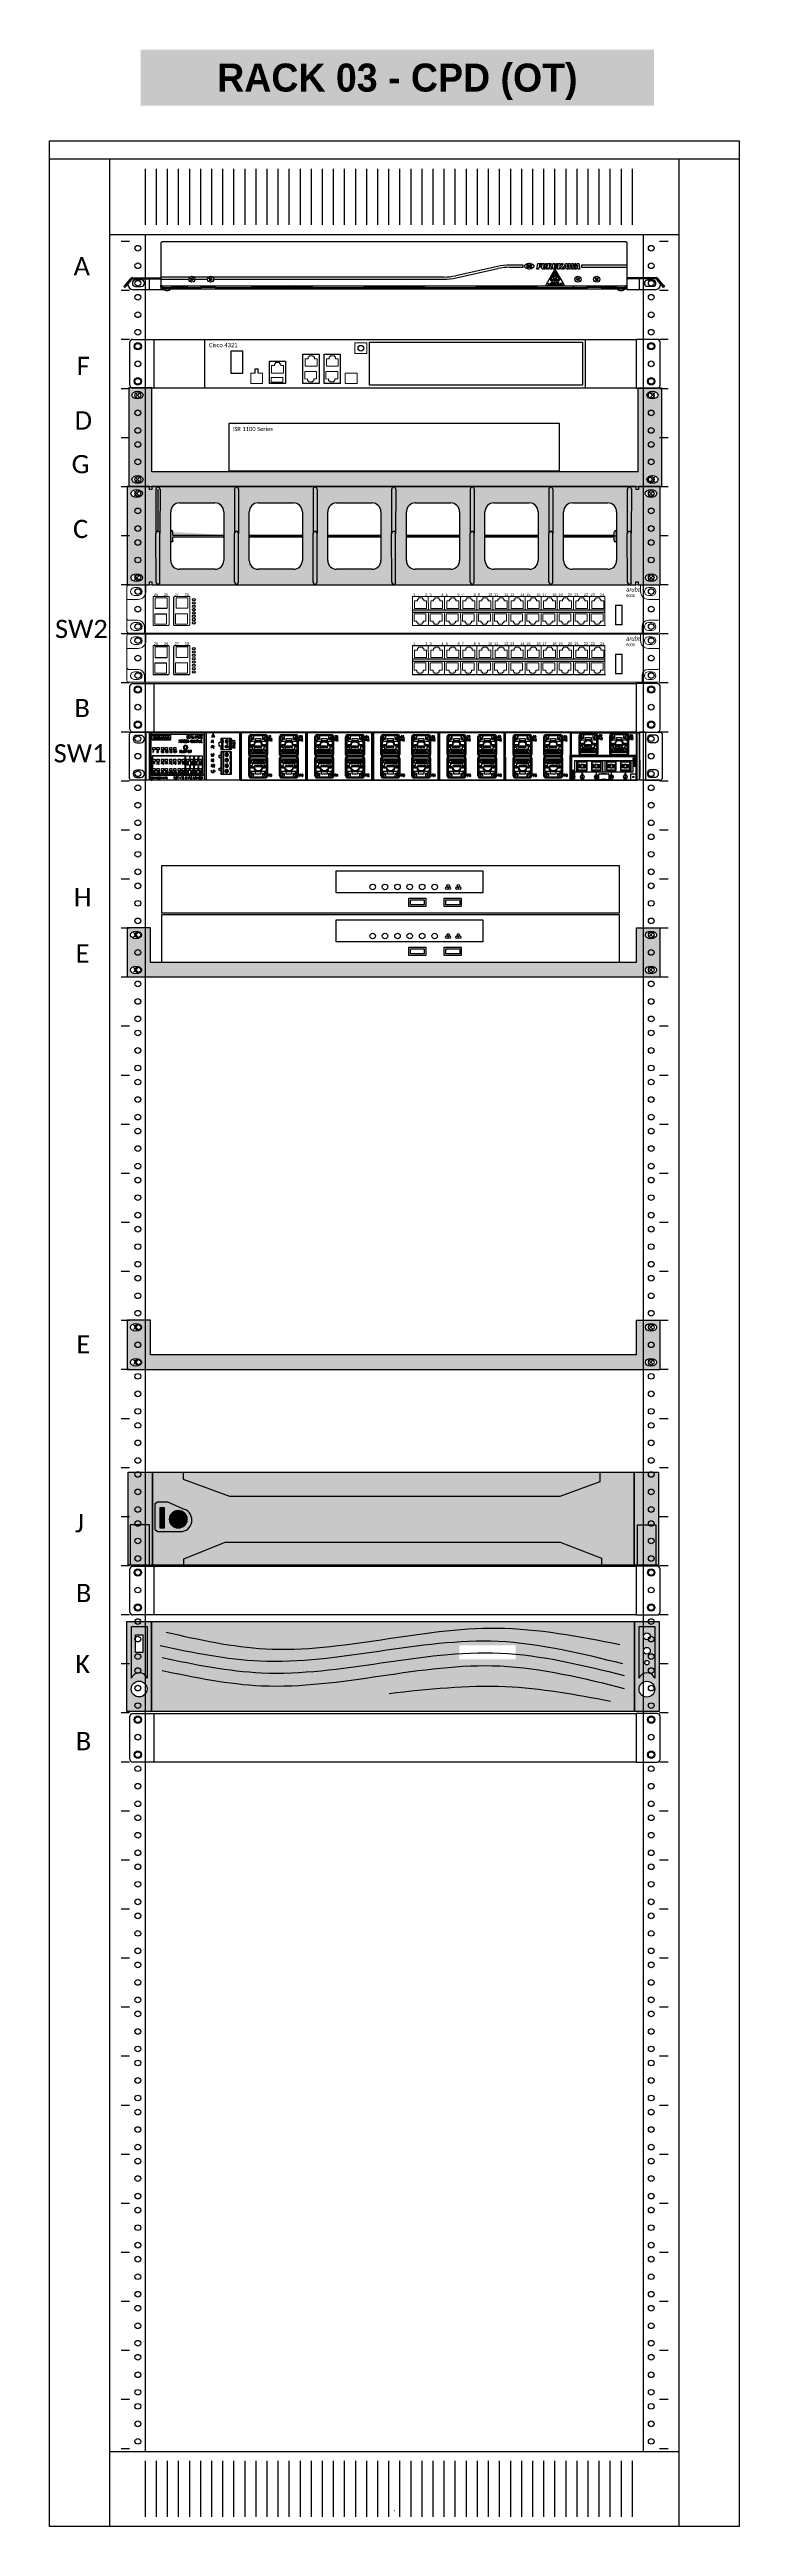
# Model space of a CAD drawing. Header units: millimetres. Extents: x 11355 to 11505, y 8083 to 8171.
# Drawn here: x 11480 to 11504.7, y 8082.6 to 8171 of the extents above.
import ezdxf

# ---------------------------------------------------------------- set-up
doc = ezdxf.new("R2010")
doc.units = ezdxf.units.MM
for name, color, linetype in [('Bandeja Fija 1U', 7, 'Continuous'), ('Bandeja Fija 2U', 7, 'Continuous'), ('Elem. Eléctricos - Termomagneticas', 7, 'Continuous'), ('Netbackup - Veritas 5240', 7, 'Continuous'), ('NVR - Vivotek ND9541', 7, 'Continuous'), ('ODF', 7, 'Continuous'), ('Ordenador de Cables 1U', 7, 'Continuous'), ('Ordenador de cables 2U', 7, 'Continuous'), ('Rack - Base 15U', 7, 'Continuous'), ('Rack - Base 45U', 7, 'Continuous'), ('Router - Cisco 1100', 7, 'Continuous'), ('Router - Cisco 4321', 7, 'Continuous'), ('Servidor - Dell Power Edge R730', 7, 'Continuous'), ('SW - Aruba Serie 6000', 7, 'Continuous'), ('SW Siemens Scalance XR324', 7, 'Continuous'), ('Textos - Nombre de Racks', 7, 'Continuous'), ('Textos - Ref. Eléctricas', 7, 'Continuous'), ('Textos - Ref. Unidades', 7, 'Continuous')]:
    doc.layers.add(name, color=color, linetype=linetype)
doc.styles.add('Calibri', font='calibri.ttf')
doc.styles.add('Notes', font='arial.ttf', dxfattribs={"height": 3})
doc.styles.get("Standard").update_dxf_attribs({"font": 'arial.ttf'})

# ---------------------------------------------------------------- blocks, each defined once
blk = doc.blocks.new('Ordenador de Cables 1U')
at = {"layer": 'Ordenador de Cables 1U'}
for p, q in [((-5.023, 0), (-4.274, 0)), ((-4.274, 0), (12.933, 0)), ((-4.274, 0), (-4.274, -1.736)), ((12.933, 0), (12.933, -1.736)), ((13.683, 0), (12.933, 0)), ((-5.123, -1.636), (-5.123, -0.1)), ((13.783, -1.636), (13.783, -0.1)), ((-4.274, -1.736), (-5.023, -1.736)), ((12.933, -1.736), (-4.274, -1.736)), ((12.933, -1.736), (13.683, -1.736))]:
    blk.add_line(p, q, dxfattribs=at)
for centre in [(-4.843, -0.221), (13.467, -0.221), (-4.843, -1.471), (13.467, -1.471)]:
    blk.add_circle(centre, 0.13, dxfattribs=at)
for centre, start, end in [((-5.023, -0.1), 90, 180), ((13.683, -0.1), 0, 90), ((-5.023, -1.636), 180, 270), ((13.683, -1.636), 270, 0)]:
    blk.add_arc(centre, 0.1, start, end, dxfattribs=at)
blk = doc.blocks.new('*U41')
at = {"layer": 'Bandeja Fija 2U'}
h = blk.add_hatch(color=254, dxfattribs=at)
h.paths.add_polyline_path([(13, 6.8), (13, 82.6), (-8, 82.6), (-8, -6.3), (473, -6.3), (473, 82.6), (452, 82.6), (452, 6.8)])
edge = h.paths.add_edge_path(flags=16)
edge.add_ellipse((0, 0), major_axis=(5.01, 0), ratio=0.699345, start_angle=0, end_angle=360)
edge = h.paths.add_edge_path(flags=16)
edge.add_ellipse((0, 76.2), major_axis=(5.01, 0), ratio=0.699345, start_angle=0, end_angle=360)
edge = h.paths.add_edge_path(flags=16)
edge.add_ellipse((465, 0), major_axis=(-5.01, 0), ratio=0.699345, start_angle=0, end_angle=360)
edge = h.paths.add_edge_path(flags=16)
edge.add_ellipse((465, 76.2), major_axis=(-5.01, 0), ratio=0.699345, start_angle=0, end_angle=360)
at = {"layer": 'Bandeja Fija 2U', "color": 7, "linetype": 'Continuous'}
for p, q in [((13, 82.6), (-8, 82.6)), ((-8, 82.6), (-8, -6.3)), ((13, 6.8), (13, 82.6)), ((452, 6.8), (452, 82.6)), ((452, 82.6), (473, 82.6)), ((473, 82.6), (473, -6.3)), ((452, 6.8), (13, 6.8)), ((-8, -6.3), (473, -6.3))]:
    blk.add_line(p, q, dxfattribs=at)
at = {"layer": 'Bandeja Fija 2U', "color": 1}
for p, q in [((-2.1, 78.3), (2.1, 74.1)), ((-2.1, 74.1), (2.1, 78.3)), ((462.9, 78.3), (467.1, 74.1)), ((462.9, 74.1), (467.1, 78.3)), ((-2.1, 2.1), (2.1, -2.1)), ((-2.1, -2.1), (2.1, 2.1)), ((462.9, 2.1), (467.1, -2.1)), ((462.9, -2.1), (467.1, 2.1))]:
    blk.add_line(p, q, dxfattribs=at)
at = {"layer": 'Bandeja Fija 2U', "color": 7, "linetype": 'Continuous'}
for centre, major_axis in [((0, 76.2), (5.01, 0)), ((465, 76.2), (-5.01, 0)), ((0, 0), (5.01, 0)), ((465, 0), (-5.01, 0))]:
    blk.add_ellipse(centre, major_axis=major_axis, ratio=0.699345, dxfattribs=at)
at = {"layer": 'Bandeja Fija 2U', "style": 'Notes', "flags": 3}
blk.add_attdef('CODIGO', (-8, -14.3), '', height=3, dxfattribs=at)
blk = doc.blocks.new('*U43')
at = {"layer": 'Ordenador de cables 2U'}
h = blk.add_hatch(color=253, dxfattribs=at)
h.paths.add_polyline_path([(473, 6.4), (453.4, 6.4), (453.4, 3.7), (451.3, 3.7), (451.3, 6.4), (13.6, 6.4), (13.6, 3.7), (11.5, 3.7), (11.5, 6.4), (-8.5, 6.4), (-8.5, -82.5), (11.7, -82.5), (11.7, -79.9), (13.8, -79.9), (13.8, -82.6), (451.2, -82.5), (451.2, -79.9), (453.3, -79.9), (453.3, -82.5), (473, -82.5)])
h.paths.add_polyline_path([(447, -36.1), (447, -80.1, -0.961659), (443.5, -80.2), (443.4, -36.1), (443.4, 3.9, -1.000027), (447, 3.9), (447.1, 3.9)], flags=16)
edge = h.paths.add_edge_path(flags=16)
edge.add_ellipse((464.8, 0), major_axis=(5.25, 0), ratio=0.666667, start_angle=0, end_angle=360)
edge = h.paths.add_edge_path(flags=16)
edge.add_ellipse((465, -76.2), major_axis=(5.25, 0), ratio=0.666667, start_angle=0, end_angle=360)
h.paths.add_polyline_path([(376, -36.1), (376, -80.1, -0.961659), (372.5, -80.2), (372.4, -36.1), (372.4, 3.9, -1.000027), (376, 3.9), (376.1, 3.9)], flags=16)
h.paths.add_polyline_path([(305, -36.1), (305, -80.1, -0.961659), (301.5, -80.2), (301.4, -36.1), (301.4, 3.9, -1.000027), (305, 3.9), (305.1, 3.9)], flags=16)
h.paths.add_polyline_path([(234, -36.1), (234, -80.1, -0.961659), (230.5, -80.2), (230.4, -36.1), (230.4, 3.9, -1.000027), (234, 3.9), (234.1, 3.9)], flags=16)
h.paths.add_polyline_path([(163, -36.1), (163, -80.1, -0.961659), (159.5, -80.2), (159.4, -36.1), (159.4, 3.9, -1.000027), (163, 3.9), (163.1, 3.9)], flags=16)
h.paths.add_polyline_path([(92, -36.1), (92, -80.1, -0.961659), (88.5, -80.2), (88.4, -36.1), (88.4, 3.9, -1.000027), (92, 3.9), (92.1, 3.9)], flags=16)
h.paths.add_polyline_path([(21, -36.1), (21, -80.1, -0.961659), (17.5, -80.2), (17.4, -36.1), (17.4, 3.9, -1.000027), (21, 3.9), (21.1, 3.9)], flags=16)
edge = h.paths.add_edge_path(flags=16)
edge.add_ellipse((0, 0), major_axis=(5.25, 0), ratio=0.666667, start_angle=0, end_angle=360)
edge = h.paths.add_edge_path(flags=16)
edge.add_ellipse((0, -76.2), major_axis=(5.25, 0), ratio=0.666667, start_angle=0, end_angle=360)
edge = h.paths.add_edge_path()
edge.add_line((30.7, -42.6), (30.7, -34.6))
edge.add_arc((31.7, -34.6), 1, 177.3958, 180.0074)
edge.add_line((30.7, -34.6), (30.7, -42.6))
edge = h.paths.add_edge_path(flags=0)
edge.add_arc((38.7, -60.6), 8, 180, 270)
edge.add_line((38.7, -68.6), (70.7, -68.6))
edge.add_arc((70.7, -60.6), 8, 270, 360)
edge.add_line((78.7, -60.6), (78.7, -16.6))
edge.add_arc((70.7, -16.6), 8, 0, 90)
edge.add_line((70.7, -8.6), (38.7, -8.6))
edge.add_arc((38.7, -16.6), 8, 90, 180)
edge.add_line((30.7, -16.6), (30.7, -60.6))
edge = h.paths.add_edge_path(flags=0)
edge.add_arc((425.8, -16.6), 8, 0, 90)
edge.add_line((425.8, -8.6), (393.8, -8.6))
edge.add_arc((393.8, -16.6), 8, 90, 180)
edge.add_line((385.8, -16.6), (385.8, -60.6))
edge.add_arc((393.8, -60.6), 8, 180, 270)
edge.add_line((393.8, -68.6), (425.8, -68.6))
edge.add_arc((425.8, -60.6), 8, 270, 360)
edge.add_line((433.8, -60.6), (433.8, -16.6))
edge = h.paths.add_edge_path(flags=0)
edge.add_arc((322.8, -60.6), 8, 180, 270)
edge.add_line((322.8, -68.6), (354.8, -68.6))
edge.add_arc((354.8, -60.6), 8, 270, 360)
edge.add_line((362.8, -60.6), (362.8, -16.6))
edge.add_arc((354.8, -16.6), 8, 0, 90)
edge.add_line((354.8, -8.6), (322.8, -8.6))
edge.add_arc((322.8, -16.6), 8, 90, 180)
edge.add_line((314.8, -16.6), (314.8, -60.6))
edge = h.paths.add_edge_path(flags=0)
edge.add_arc((283.8, -16.6), 8, 0, 90)
edge.add_line((283.8, -8.6), (251.8, -8.6))
edge.add_arc((251.8, -16.6), 8, 90, 180)
edge.add_line((243.8, -16.6), (243.8, -60.6))
edge.add_arc((251.8, -60.6), 8, 180, 270)
edge.add_line((251.8, -68.6), (283.8, -68.6))
edge.add_arc((283.8, -60.6), 8, 270, 360)
edge.add_line((291.8, -60.6), (291.8, -16.6))
edge = h.paths.add_edge_path(flags=0)
edge.add_arc((212.7, -16.6), 8, 0, 90)
edge.add_line((212.7, -8.6), (180.7, -8.6))
edge.add_arc((180.7, -16.6), 8, 90, 180)
edge.add_line((172.7, -16.6), (172.7, -60.6))
edge.add_arc((180.7, -60.6), 8, 180, 270)
edge.add_line((180.7, -68.6), (212.7, -68.6))
edge.add_arc((212.7, -60.6), 8, 270, 360)
edge.add_line((220.8, -60.6), (220.8, -16.6))
edge = h.paths.add_edge_path(flags=0)
edge.add_arc((109.7, -60.6), 8, 180, 270)
edge.add_line((109.7, -68.6), (141.7, -68.6))
edge.add_arc((141.7, -60.6), 8, 270, 360)
edge.add_line((149.7, -60.6), (149.7, -16.6))
edge.add_arc((141.7, -16.6), 8, 0, 90)
edge.add_line((141.7, -8.6), (109.7, -8.6))
edge.add_arc((109.7, -16.6), 8, 90, 180)
edge.add_line((101.7, -16.6), (101.7, -60.6))
h = blk.add_hatch(color=9, dxfattribs=at)
h.paths.add_polyline_path([(21, 3.9, 1.000027), (17.4, 3.9), (17.4, -36.1, -1), (21, -36.1), (21, -36.1)])
h.paths.add_polyline_path([(92, 3.9, 1.000027), (88.4, 3.9), (88.4, -36.1, -1), (92, -36.1), (92, -36.1)])
h.paths.add_polyline_path([(163, 3.9, 1.000027), (159.4, 3.9), (159.4, -36.1, -1), (163, -36.1), (163, -36.1)])
h.paths.add_polyline_path([(234, 3.9, 1.000027), (230.4, 3.9), (230.4, -36.1, -1), (234, -36.1), (234, -36.1)])
h.paths.add_polyline_path([(305, 3.9, 1.000027), (301.4, 3.9), (301.4, -36.1, -1), (305, -36.1), (305, -36.1)])
h.paths.add_polyline_path([(376, 3.9, 1.000027), (372.4, 3.9), (372.4, -36.1, -1), (376, -36.1), (376, -36.1)])
h.paths.add_polyline_path([(447, 3.9, 1.000027), (443.4, 3.9), (443.4, -36.1, -1), (447, -36.1), (447, -36.1)])
h = blk.add_hatch(color=8, dxfattribs=at)
h.paths.add_polyline_path([(21, -36.1, 1.000062), (17.4, -36.1), (17.5, -80.2, 0.961659), (21, -80.1)])
h.paths.add_polyline_path([(92, -36.1, 1.000062), (88.4, -36.1), (88.5, -80.2, 0.961659), (92, -80.1)])
h.paths.add_polyline_path([(163, -36.1, 1.000062), (159.4, -36.1), (159.5, -80.2, 0.961659), (163, -80.1)])
h.paths.add_polyline_path([(234, -36.1, 1.000062), (230.4, -36.1), (230.5, -80.2, 0.961659), (234, -80.1)])
h.paths.add_polyline_path([(305, -36.1, 1.000062), (301.4, -36.1), (301.5, -80.2, 0.961659), (305, -80.1)])
h.paths.add_polyline_path([(376, -36.1, 1.000062), (372.4, -36.1), (372.5, -80.2, 0.961659), (376, -80.1)])
h.paths.add_polyline_path([(447, -36.1, 1.000062), (443.4, -36.1), (443.5, -80.2, 0.961659), (447, -80.1)])
blk.add_hatch(color=9, dxfattribs=at).paths.add_polyline_path([(32.7, -37.6), (32.7, -34.6, 1.022855), (30.7, -34.7), (30.7, -42.6, 1.002484), (32.7, -42.6), (32.7, -39.6), (78.7, -39.6), (78.7, -37.6)])
h = blk.add_hatch(color=9, dxfattribs=at)
h.paths.add_polyline_path([(149.7, -39.6), (101.7, -39.6), (101.7, -37.6), (149.7, -37.6)])
h.paths.add_polyline_path([(172.7, -39.6), (172.7, -37.6), (220.8, -37.6), (220.8, -39.6)])
h.paths.add_polyline_path([(291.8, -39.6), (243.8, -39.6), (243.8, -37.6), (291.8, -37.6)])
h.paths.add_polyline_path([(362.8, -39.6), (314.8, -39.6), (314.8, -37.6), (362.8, -37.6)])
edge = h.paths.add_edge_path(flags=17)
edge.add_line((431.7, -39.6), (385.8, -39.6))
edge.add_line((385.8, -39.6), (385.8, -37.6))
edge.add_line((385.8, -37.6), (431.7, -37.6))
edge.add_line((431.7, -37.6), (431.7, -34.6))
edge.add_arc((432.8, -34.6), 1, -2.6042, 179.9851, ccw=False)
edge.add_line((433.8, -34.7), (433.8, -42.6))
edge.add_arc((432.7, -42.6), 1, -179.7456, 0.2235, ccw=False)
edge.add_line((431.7, -42.6), (431.7, -39.6))
edge = h.paths.add_edge_path(flags=17)
edge.add_line((431.7, -39.6), (385.8, -39.6))
edge.add_line((385.8, -39.6), (385.8, -37.6))
edge.add_line((385.8, -37.6), (431.7, -37.6))
edge.add_line((431.7, -37.6), (431.7, -34.6))
edge.add_arc((432.8, -34.6), 1, 357.3958, 539.9851)
edge.add_line((433.8, -42.6), (433.8, -34.7))
edge.add_arc((432.7, -42.6), 1, 180.2544, 360.2235)
edge.add_line((431.7, -42.6), (431.7, -39.6))
edge = h.paths.add_edge_path()
edge.add_line((78.7, -39.6), (32.7, -39.6))
edge.add_line((32.7, -37.6), (78.7, -37.6))
edge.add_line((32.7, -37.6), (32.7, -34.6))
edge.add_line((32.7, -42.6), (32.7, -39.6))
edge.add_arc((31.7, -34.6), 1, 0.0149, 182.6042)
edge.add_arc((31.8, -42.6), 1, 179.7765, 359.7456)
edge.add_line((30.7, -42.6), (30.7, -34.6))
edge.add_line((78.7, -39.6), (78.7, -37.6))
at = {"layer": 'Ordenador de cables 2U', "color": 7, "linetype": 'Continuous'}
for p, q in [((11.5, 6.4), (-8.5, 6.4)), ((-8.5, 6.4), (-8.5, -82.5)), ((11.5, 3.7), (11.5, 6.4)), ((13.6, 3.7), (11.5, 3.7)), ((451.3, 6.4), (13.6, 6.4)), ((13.6, 6.4), (13.6, 3.7)), ((451.3, 3.7), (451.3, 6.4)), ((453.4, 3.7), (451.3, 3.7)), ((473, 6.4), (453.4, 6.4)), ((453.4, 6.4), (453.4, 3.7)), ((473, -82.5), (473, 6.4)), ((30.7, -60.6), (30.7, -16.6)), ((38.7, -8.6), (70.7, -8.6)), ((78.7, -16.6), (78.7, -60.6)), ((101.7, -60.6), (101.7, -16.6)), ((109.7, -8.6), (141.7, -8.6)), ((149.7, -16.6), (149.7, -60.6)), ((172.7, -60.6), (172.7, -16.6)), ((180.7, -8.6), (212.7, -8.6)), ((220.8, -16.6), (220.8, -60.6)), ((243.8, -60.6), (243.8, -16.6)), ((251.8, -8.6), (283.8, -8.6)), ((291.8, -16.6), (291.8, -60.6)), ((314.8, -60.6), (314.8, -16.6)), ((322.8, -8.6), (354.8, -8.6)), ((362.8, -16.6), (362.8, -60.6)), ((385.8, -60.6), (385.8, -16.6)), ((393.8, -8.6), (425.8, -8.6)), ((433.8, -16.6), (433.8, -60.6)), ((-8.5, -82.5), (11.7, -82.5)), ((11.7, -82.5), (11.7, -79.9)), ((11.7, -79.9), (13.8, -79.9)), ((13.8, -79.9), (13.8, -82.6)), ((13.8, -82.6), (451.2, -82.5)), ((70.7, -68.6), (38.7, -68.6)), ((141.7, -68.6), (109.7, -68.6)), ((212.7, -68.6), (180.7, -68.6)), ((283.8, -68.6), (251.8, -68.6)), ((354.8, -68.6), (322.8, -68.6)), ((425.8, -68.6), (393.8, -68.6)), ((451.2, -82.5), (451.2, -79.9)), ((451.2, -79.9), (453.3, -79.9)), ((453.3, -79.9), (453.3, -82.5)), ((453.3, -82.5), (473, -82.5))]:
    blk.add_line(p, q, dxfattribs=at)
at = {"layer": 'Ordenador de cables 2U', "color": 1}
for p, q in [((-2.1, 2.1), (2.1, -2.1)), ((-2.1, -2.1), (2.1, 2.1)), ((462.6, 2.1), (466.9, -2.1)), ((462.6, -2.1), (466.9, 2.1)), ((-2.1, -74.1), (2.1, -78.3)), ((-2.1, -78.3), (2.1, -74.1)), ((462.7, -74.2), (467, -78.5)), ((462.7, -78.5), (467, -74.2))]:
    blk.add_line(p, q, dxfattribs=at)
at = {"layer": 'Ordenador de cables 2U'}
for p, q in [((17.4, 3.9), (17.4, -36.1)), ((21.1, 3.9), (21, -36.1)), ((88.4, 3.9), (88.4, -36.1)), ((92.1, 3.9), (92, -36.1)), ((159.4, 3.9), (159.4, -36.1)), ((163.1, 3.9), (163, -36.1)), ((230.4, 3.9), (230.4, -36.1)), ((232.4, 6.4), (234.6, 6.4)), ((234.1, 3.9), (234, -36.1)), ((301.4, 3.9), (301.4, -36.1)), ((305.1, 3.9), (305, -36.1)), ((372.4, 3.9), (372.4, -36.1)), ((376.1, 3.9), (376, -36.1)), ((443.4, 3.9), (443.4, -36.1)), ((447.1, 3.9), (447, -36.1)), ((30.7, -42.6), (30.7, -34.6)), ((32.7, -37.6), (32.7, -34.6)), ((32.7, -37.6), (78.7, -37.6)), ((32.7, -42.6), (32.7, -39.6)), ((78.7, -39.6), (32.7, -39.6)), ((78.7, -39.6), (78.7, -37.6)), ((101.7, -37.6), (149.7, -37.6)), ((101.7, -39.6), (101.7, -37.6)), ((149.7, -38.6), (101.7, -38.6)), ((149.7, -39.6), (101.7, -39.6)), ((149.7, -39.6), (149.7, -37.6)), ((172.7, -37.6), (220.8, -37.6)), ((172.7, -39.6), (172.7, -37.6)), ((220.8, -38.6), (172.7, -38.6)), ((220.8, -39.6), (172.7, -39.6)), ((220.8, -39.6), (220.8, -37.6)), ((243.8, -37.6), (291.8, -37.6)), ((243.8, -39.6), (243.8, -37.6)), ((291.8, -38.6), (243.8, -38.6)), ((291.8, -39.6), (243.8, -39.6)), ((291.8, -39.6), (291.8, -37.6)), ((314.8, -37.6), (362.8, -37.6)), ((314.8, -39.6), (314.8, -37.6)), ((362.8, -38.6), (314.8, -38.6)), ((362.8, -39.6), (314.8, -39.6)), ((362.8, -39.6), (362.8, -37.6)), ((385.8, -37.6), (431.7, -37.6)), ((385.8, -39.6), (385.8, -37.6)), ((433.8, -38.6), (385.8, -38.6)), ((431.7, -39.6), (385.8, -39.6)), ((431.7, -42.6), (431.7, -39.6)), ((431.7, -37.6), (431.7, -34.6)), ((433.8, -42.6), (433.8, -34.7))]:
    blk.add_line(p, q, dxfattribs=at)
at = {"layer": 'Ordenador de cables 2U', "linetype": 'Continuous'}
blk.add_line((19.2, 3.9), (19.2, -34.3), dxfattribs=at)
at = {"layer": 'Ordenador de cables 2U', "color": 8}
for p, q in [((17.5, -80.1), (17.4, -36.1)), ((21, -80.1), (21, -36.1)), ((88.5, -80.1), (88.4, -36.1)), ((92, -80.1), (92, -36.1)), ((159.5, -80.1), (159.4, -36.1)), ((163, -80.1), (163, -36.1)), ((230.5, -80.1), (230.4, -36.1)), ((234, -80.1), (234, -36.1)), ((301.5, -80.1), (301.4, -36.1)), ((305, -80.1), (305, -36.1)), ((372.5, -80.1), (372.4, -36.1)), ((376, -80.1), (376, -36.1)), ((443.5, -80.1), (443.4, -36.1)), ((447, -80.1), (447, -36.1))]:
    blk.add_line(p, q, dxfattribs=at)
at = {"layer": 'Ordenador de cables 2U'}
for centre, radius, start, end in [((19.2, 3.9), 1.8, 0, 180), ((90.2, 3.9), 1.8, 0, 180), ((161.2, 3.9), 1.8, 0, 180), ((232.3, 3.9), 1.8, 0, 180), ((303.3, 3.9), 1.8, 0, 180), ((374.3, 3.9), 1.8, 0, 180), ((445.3, 3.9), 1.8, 0, 180), ((19.2, -36.1), 1.8, 0, 180.0143), ((31.7, -34.6), 1, 0.0149, 182.6042), ((31.8, -42.6), 1, 179.7765, 359.7456), ((90.2, -36.1), 1.8, 0, 180.0143), ((161.2, -36.1), 1.8, 0, 180.0143), ((232.3, -36.1), 1.8, 0, 180.0143), ((303.3, -36.1), 1.8, 0, 180.0143), ((374.3, -36.1), 1.8, 0, 180.0143), ((432.7, -42.6), 1, 180.2544, 0.2235), ((432.8, -34.6), 1, 357.3958, 179.9851), ((445.3, -36.1), 1.8, 0, 180.0143)]:
    blk.add_arc(centre, radius, start, end, dxfattribs=at)
at = {"layer": 'Ordenador de cables 2U', "color": 7, "linetype": 'Continuous'}
for centre, start, end in [((38.7, -16.6), 90, 180), ((70.7, -16.6), 0, 90), ((109.7, -16.6), 90, 180), ((141.7, -16.6), 0, 90), ((180.7, -16.6), 90, 180), ((212.7, -16.6), 0, 90), ((251.8, -16.6), 90, 180), ((283.8, -16.6), 0, 90), ((322.8, -16.6), 90, 180), ((354.8, -16.6), 0, 90), ((393.8, -16.6), 90, 180), ((425.8, -16.6), 0, 90), ((38.7, -60.6), 180, 270), ((70.7, -60.6), 270, 360), ((109.7, -60.6), 180, 270), ((141.7, -60.6), 270, 360), ((180.7, -60.6), 180, 270), ((212.7, -60.6), 270, 360), ((251.8, -60.6), 180, 270), ((283.8, -60.6), 270, 360), ((322.8, -60.6), 180, 270), ((354.8, -60.6), 270, 360), ((393.8, -60.6), 180, 270), ((425.8, -60.6), 270, 360)]:
    blk.add_arc(centre, 8, start, end, dxfattribs=at)
at = {"layer": 'Ordenador de cables 2U', "color": 8}
for centre in [(19.2, -80.1), (90.2, -80.1), (161.2, -80.1), (232.3, -80.1), (303.3, -80.1), (374.3, -80.1), (445.3, -80.1)]:
    blk.add_arc(centre, 1.8, 175.5354, 0, dxfattribs=at)
at = {"layer": 'Ordenador de cables 2U', "color": 7, "linetype": 'Continuous'}
for centre in [(0, 0), (464.8, 0), (0, -76.2), (465, -76.2)]:
    blk.add_ellipse(centre, major_axis=(5.25, 0), ratio=0.666667, dxfattribs=at)
at = {"layer": 'Ordenador de cables 2U', "style": 'Notes', "flags": 3}
blk.add_attdef('CÓDIGO', (-8.5, -90.5), '', height=3, dxfattribs=at)
blk = doc.blocks.new('Bandeja Fija 1U')
at = {"layer": 'Bandeja Fija 1U'}
h = blk.add_hatch(color=254, dxfattribs=at)
h.paths.add_polyline_path([(32647.966, -3482.24), (32647.966, -3481.009), (32647.136, -3481.009), (32647.136, -3482.76), (32666.136, -3482.76), (32666.136, -3481.009), (32665.305, -3481.009), (32665.305, -3482.24)])
edge = h.paths.add_edge_path(flags=16)
edge.add_ellipse((32647.452, -3482.51), major_axis=(0.198, 0), ratio=0.699345, start_angle=0, end_angle=360)
edge = h.paths.add_edge_path(flags=16)
edge.add_ellipse((32647.452, -3481.26), major_axis=(0.198, 0), ratio=0.699345, start_angle=0, end_angle=360)
edge = h.paths.add_edge_path(flags=16)
edge.add_ellipse((32665.819, -3482.51), major_axis=(-0.198, 0), ratio=0.699345, start_angle=0, end_angle=360)
edge = h.paths.add_edge_path(flags=16)
edge.add_ellipse((32665.819, -3481.26), major_axis=(-0.198, 0), ratio=0.699345, start_angle=0, end_angle=360)
at = {"layer": 'Bandeja Fija 1U', "color": 7, "linetype": 'Continuous'}
for p, q in [((32647.966, -3481.009), (32647.136, -3481.009)), ((32647.136, -3481.009), (32647.136, -3482.76)), ((32647.966, -3482.24), (32647.966, -3481.009)), ((32665.305, -3482.24), (32665.305, -3481.009)), ((32665.305, -3481.009), (32666.136, -3481.009)), ((32666.136, -3481.009), (32666.136, -3482.76)), ((32647.136, -3482.76), (32666.136, -3482.76)), ((32665.305, -3482.24), (32647.966, -3482.24))]:
    blk.add_line(p, q, dxfattribs=at)
at = {"layer": 'Bandeja Fija 1U', "color": 1}
for p, q in [((32647.368, -3481.176), (32647.536, -3481.343)), ((32647.368, -3481.343), (32647.536, -3481.176)), ((32665.735, -3481.176), (32665.903, -3481.343)), ((32665.735, -3481.343), (32665.903, -3481.176)), ((32647.368, -3482.426), (32647.536, -3482.593)), ((32647.368, -3482.593), (32647.536, -3482.426)), ((32665.735, -3482.426), (32665.903, -3482.593)), ((32665.735, -3482.593), (32665.903, -3482.426))]:
    blk.add_line(p, q, dxfattribs=at)
at = {"layer": 'Bandeja Fija 1U', "color": 7, "linetype": 'Continuous'}
for centre, major_axis in [((32647.452, -3481.26), (0.198, 0)), ((32665.819, -3481.26), (-0.198, 0)), ((32647.452, -3482.51), (0.198, 0)), ((32665.819, -3482.51), (-0.198, 0))]:
    blk.add_ellipse(centre, major_axis=major_axis, ratio=0.699345, dxfattribs=at)
blk = doc.blocks.new('NVR - Vivotek ND9541')
at = {"layer": 'NVR - Vivotek ND9541'}
for points in [[(32761.129, -3435.655), (32777.439, -3435.655), (32777.438, -3437.365), (32761.128, -3437.365)], [(32772.576, -3436.634), (32767.346, -3436.634), (32767.346, -3435.844), (32772.576, -3435.844)], [(32770.546, -3437.117), (32769.935, -3437.117), (32769.936, -3436.827), (32770.546, -3436.827)], [(32770.487, -3437.06), (32769.995, -3437.06), (32769.995, -3436.885), (32770.487, -3436.885)], [(32771.809, -3437.117), (32771.198, -3437.117), (32771.199, -3436.827), (32771.809, -3436.827)], [(32771.75, -3437.06), (32771.258, -3437.06), (32771.258, -3436.885), (32771.75, -3436.885)]]:
    blk.add_lwpolyline(points, close=True, dxfattribs=at)
for centre, radius in [((32768.648, -3436.424), 0.0989), ((32769.084, -3436.424), 0.0989), ((32769.533, -3436.424), 0.0989), ((32769.97, -3436.424), 0.0989), ((32770.411, -3436.424), 0.0989), ((32770.857, -3436.424), 0.0989), ((32771.292, -3436.466), 0.0455), ((32771.338, -3436.387), 0.0455), ((32771.383, -3436.466), 0.0455), ((32771.656, -3436.466), 0.0455), ((32771.701, -3436.387), 0.0455), ((32771.747, -3436.466), 0.0455)]:
    blk.add_circle(centre, radius, dxfattribs=at)
blk = doc.blocks.new('ISR - Cisco Serie 4321')
at = {"layer": 'Router - Cisco 4321'}
for p, q in [((32762.617, -3428.94), (32762.617, -3427.403)), ((32762.717, -3427.303), (32763.467, -3427.303)), ((32763.467, -3427.303), (32780.674, -3427.303)), ((32763.467, -3427.303), (32763.467, -3429.04)), ((32780.674, -3427.303), (32780.674, -3429.04)), ((32781.424, -3427.303), (32780.674, -3427.303)), ((32781.524, -3428.94), (32781.524, -3427.403)), ((32767.086, -3428.506), (32767.086, -3428.356)), ((32767.086, -3428.356), (32767.186, -3428.356)), ((32767.186, -3428.506), (32767.186, -3428.356)), ((32767.651, -3428.828), (32768.074, -3428.827)), ((32763.467, -3429.04), (32762.717, -3429.04)), ((32780.674, -3429.04), (32763.467, -3429.04)), ((32780.674, -3429.04), (32781.424, -3429.04))]:
    blk.add_line(p, q, dxfattribs=at)
at = {"layer": 'Router - Cisco 4321', "color": 7, "linetype": 'Continuous', "lineweight": 0}
for p, q in [((32768.868, -3428.26), (32768.869, -3427.995)), ((32768.869, -3427.995), (32768.968, -3427.995)), ((32768.968, -3427.995), (32768.968, -3427.928)), ((32768.968, -3427.928), (32769.008, -3427.928)), ((32769.008, -3427.928), (32769.008, -3427.888)), ((32769.008, -3427.888), (32769.153, -3427.888)), ((32769.153, -3427.928), (32769.153, -3427.888)), ((32769.193, -3427.928), (32769.153, -3427.928)), ((32769.193, -3427.995), (32769.193, -3427.928)), ((32769.292, -3427.996), (32769.193, -3427.995)), ((32769.292, -3428.261), (32769.292, -3427.996)), ((32769.622, -3428.26), (32769.623, -3427.995)), ((32769.623, -3427.995), (32769.722, -3427.995)), ((32769.722, -3427.995), (32769.722, -3427.928)), ((32769.722, -3427.928), (32769.762, -3427.928)), ((32769.762, -3427.928), (32769.762, -3427.888)), ((32769.762, -3427.888), (32769.907, -3427.888)), ((32769.907, -3427.928), (32769.907, -3427.888)), ((32769.947, -3427.928), (32769.907, -3427.928)), ((32769.947, -3427.995), (32769.947, -3427.928)), ((32770.046, -3427.996), (32769.947, -3427.995)), ((32770.046, -3428.261), (32770.046, -3427.996)), ((32770.642, -3427.432), (32771.065, -3427.432)), ((32770.642, -3427.432), (32770.642, -3427.804)), ((32770.642, -3427.804), (32771.065, -3427.804)), ((32771.065, -3427.432), (32771.065, -3427.804)), ((32766.925, -3428.506), (32767.086, -3428.506)), ((32766.925, -3428.506), (32766.925, -3428.878)), ((32766.925, -3428.878), (32767.348, -3428.878)), ((32767.186, -3428.506), (32767.348, -3428.505)), ((32767.348, -3428.505), (32767.348, -3428.878)), ((32767.651, -3428.661), (32768.074, -3428.66)), ((32767.651, -3428.661), (32767.651, -3428.828)), ((32767.67, -3428.239), (32767.77, -3428.239)), ((32767.67, -3428.504), (32767.67, -3428.239)), ((32767.67, -3428.504), (32768.093, -3428.504)), ((32767.77, -3428.239), (32767.77, -3428.172)), ((32767.77, -3428.172), (32767.81, -3428.172)), ((32767.81, -3428.172), (32767.81, -3428.132)), ((32767.81, -3428.132), (32767.955, -3428.132)), ((32767.955, -3428.172), (32767.955, -3428.132)), ((32767.994, -3428.172), (32767.955, -3428.172)), ((32767.994, -3428.239), (32767.994, -3428.172)), ((32768.094, -3428.239), (32767.994, -3428.239)), ((32768.074, -3428.66), (32768.074, -3428.827)), ((32768.093, -3428.504), (32768.094, -3428.239)), ((32768.849, -3428.452), (32769.272, -3428.451)), ((32768.849, -3428.452), (32768.849, -3428.717)), ((32768.849, -3428.717), (32768.949, -3428.716)), ((32768.868, -3428.26), (32769.292, -3428.261)), ((32768.949, -3428.716), (32768.949, -3428.783)), ((32768.949, -3428.783), (32768.988, -3428.783)), ((32768.988, -3428.783), (32768.988, -3428.823)), ((32768.988, -3428.823), (32769.133, -3428.823)), ((32769.133, -3428.783), (32769.133, -3428.823)), ((32769.173, -3428.783), (32769.133, -3428.783)), ((32769.173, -3428.716), (32769.173, -3428.783)), ((32769.273, -3428.716), (32769.173, -3428.716)), ((32769.272, -3428.451), (32769.273, -3428.716)), ((32769.603, -3428.452), (32770.026, -3428.451)), ((32769.603, -3428.452), (32769.603, -3428.717)), ((32769.603, -3428.717), (32769.703, -3428.716)), ((32769.622, -3428.26), (32770.046, -3428.261)), ((32769.703, -3428.716), (32769.703, -3428.783)), ((32769.703, -3428.783), (32769.742, -3428.783)), ((32769.742, -3428.783), (32769.743, -3428.823)), ((32769.743, -3428.823), (32769.888, -3428.823)), ((32769.888, -3428.783), (32769.888, -3428.823)), ((32769.927, -3428.783), (32769.888, -3428.783)), ((32769.927, -3428.716), (32769.927, -3428.783)), ((32770.027, -3428.716), (32769.927, -3428.716)), ((32770.026, -3428.451), (32770.027, -3428.716)), ((32770.296, -3428.506), (32770.72, -3428.505)), ((32770.296, -3428.506), (32770.297, -3428.878)), ((32770.297, -3428.878), (32770.72, -3428.878)), ((32770.72, -3428.505), (32770.72, -3428.878))]:
    blk.add_line(p, q, dxfattribs=at)
at = {"layer": 'Router - Cisco 4321'}
for points in [[(32778.855, -3429.04), (32765.285, -3429.04), (32765.285, -3427.303), (32778.855, -3427.303)], [(32766.626, -3428.516), (32766.226, -3428.516), (32766.226, -3427.716), (32766.626, -3427.716)], [(32769.361, -3428.878), (32768.786, -3428.878), (32768.786, -3427.834), (32769.361, -3427.834)], [(32770.115, -3428.878), (32769.54, -3428.878), (32769.54, -3427.834), (32770.115, -3427.834)], [(32771.165, -3427.403), (32778.755, -3427.403), (32778.755, -3428.94), (32771.165, -3428.94)], [(32768.163, -3428.878), (32767.588, -3428.878), (32767.588, -3428.078), (32768.163, -3428.078)]]:
    blk.add_lwpolyline(points, close=True, dxfattribs=at)
for centre, radius in [((32762.896, -3427.55), 0.13), ((32770.853, -3427.618), 0.1), ((32781.206, -3427.55), 0.13), ((32762.896, -3428.8), 0.13), ((32781.206, -3428.8), 0.13)]:
    blk.add_circle(centre, radius, dxfattribs=at)
for centre, start, end in [((32762.717, -3427.403), 90, 180), ((32781.424, -3427.403), 0, 90), ((32762.717, -3428.94), 180, 270), ((32781.424, -3428.94), 270, 0)]:
    blk.add_arc(centre, 0.1, start, end, dxfattribs=at)
at = {"layer": 'Router - Cisco 4321', "insert": (32765.435, -3427.432), "char_height": 0.15, "attachment_point": 1, "style": 'Calibri'}
blk.add_mtext_dynamic_manual_height_columns('Cisco 4321', width=2.92491, gutter_width=75, heights=[0], dxfattribs=at)
blk = doc.blocks.new('NetBackup - Veritas 5240')
at = {"layer": 'Netbackup - Veritas 5240'}
h = blk.add_hatch(color=254, dxfattribs=at)
h.dxf.hatch_style = 1
h.paths.add_polyline_path([(32764.841, -3458.288), (32763.958, -3458.288), (32763.958, -3461.51), (32764.841, -3461.51)])
h.paths.add_polyline_path([(32764.117, -3460.704, -1), (32764.681, -3460.704, -1)], flags=16)
h.paths.add_polyline_path([(32764.68, -3460.319, 0.696293), (32764.12, -3460.319), (32764.119, -3458.474), (32764.679, -3458.474)], flags=16)
h.paths.add_polyline_path([(32764.267, -3459.395), (32764.267, -3458.763), (32764.531, -3458.763), (32764.531, -3459.395)], flags=0)
h.paths.add_polyline_path([(32782.948, -3458.288), (32782.065, -3458.288), (32782.065, -3461.51), (32782.948, -3461.51)])
h.paths.add_polyline_path([(32782.788, -3460.319, 0.696293), (32782.227, -3460.319), (32782.226, -3458.474), (32782.787, -3458.474)], flags=16)
h.paths.add_polyline_path([(32782.789, -3460.706, -1), (32782.224, -3460.706, -1)], flags=16)
h.paths.add_polyline_path([(32782.427, -3459.762, -1), (32782.586, -3459.762, -1)], flags=0)
h.paths.add_polyline_path([(32782.386, -3459.337, -1), (32782.627, -3459.337, -1)], flags=0)
h.paths.add_polyline_path([(32782.386, -3458.823, -1), (32782.627, -3458.823, -1)], flags=0)
h = blk.add_hatch(color=252, dxfattribs=at)
h.dxf.hatch_style = 1
h.paths.add_polyline_path([(32764.679, -3458.474), (32764.119, -3458.474), (32764.12, -3460.319, -0.696293), (32764.68, -3460.319)])
h.paths.add_polyline_path([(32764.531, -3459.395), (32764.267, -3459.395), (32764.267, -3458.763), (32764.531, -3458.763)], flags=16)
h.paths.add_polyline_path([(32782.787, -3458.474), (32782.226, -3458.474), (32782.227, -3460.319, -0.696293), (32782.788, -3460.319)])
h.paths.add_polyline_path([(32782.586, -3459.762, -1), (32782.427, -3459.762, -1)], flags=16)
h.paths.add_polyline_path([(32782.386, -3459.337, -1), (32782.627, -3459.337, -1)], flags=16)
h.paths.add_polyline_path([(32782.386, -3458.823, -1), (32782.627, -3458.823, -1)], flags=16)
h = blk.add_hatch(color=252, dxfattribs=at)
h.dxf.hatch_style = 1
h.paths.add_polyline_path([(32782.065, -3458.288), (32764.841, -3458.288), (32764.841, -3461.51), (32782.065, -3461.51)])
h.paths.add_polyline_path([(32775.814, -3459.138), (32777.828, -3459.138), (32777.828, -3459.646), (32775.814, -3459.646)], flags=16)
for points in [[(32763.958, -3458.288), (32764.841, -3458.288), (32764.841, -3461.51), (32763.958, -3461.51)], [(32764.267, -3458.763), (32764.531, -3458.763), (32764.531, -3459.395), (32764.267, -3459.395)], [(32764.841, -3458.288), (32782.065, -3458.288), (32782.065, -3461.51), (32764.841, -3461.51)], [(32782.065, -3458.288), (32782.948, -3458.288), (32782.948, -3461.51), (32782.065, -3461.51)]]:
    blk.add_lwpolyline(points, close=True, dxfattribs=at)
for points in [[(32764.12, -3460.319), (32764.119, -3458.474), (32764.679, -3458.474), (32764.68, -3460.319)], [(32782.227, -3460.319), (32782.226, -3458.474), (32782.787, -3458.474), (32782.788, -3460.319)]]:
    blk.add_lwpolyline(points, dxfattribs=at)
for centre, radius in [((32782.507, -3458.823), 0.121), ((32782.507, -3459.337), 0.121), ((32782.507, -3459.762), 0.0799), ((32764.399, -3460.704), 0.282), ((32782.507, -3460.706), 0.282)]:
    blk.add_circle(centre, radius, dxfattribs=at)
for centre in [(32764.4, -3460.422), (32782.507, -3460.422)]:
    blk.add_arc(centre, 0.299, 20.30158, 159.69842, dxfattribs=at)
at = {"layer": 'Netbackup - Veritas 5240', "lineweight": 30}
for points in [[(32765.148, -3459.155), (32768.702, -3459.699), (32777.205, -3458.995), (32781.635, -3459.793)], [(32765.212, -3459.58), (32768.765, -3460.123), (32777.268, -3459.42), (32781.699, -3460.217)], [(32765.212, -3460.04), (32768.765, -3460.584), (32777.268, -3459.88), (32781.699, -3460.678)], [(32773.314, -3460.857), (32777.461, -3460.612), (32781.208, -3461.13)]]:
    blk.add_spline(points, degree=3, dxfattribs=at)
at = {"layer": 'Netbackup - Veritas 5240', "color": 1, "lineweight": 30}
blk.add_spline([(32765.364, -3458.676), (32768.901, -3459.266), (32777.166, -3458.528), (32781.538, -3459.108)], degree=3, dxfattribs=at)
blk = doc.blocks.new('SVR - Dell Power Edge R730')
at = {"layer": 'Servidor - Dell Power Edge R730'}
h = blk.add_hatch(color=252, dxfattribs=at)
h.dxf.hatch_style = 1
h.paths.add_polyline_path([(32759.17, -3456.04), (32759.246, -3456.04), (32759.246, -3454.586), (32759.91, -3454.586), (32759.91, -3456.04), (32760.035, -3456.04), (32760.035, -3452.718), (32759.17, -3452.718)])
h = blk.add_hatch(color=254, dxfattribs=at)
h.dxf.hatch_style = 1
h.paths.add_polyline_path([(32762.774, -3453.57), (32761.126, -3452.968), (32761.126, -3452.718), (32760.035, -3452.718), (32760.035, -3456.04), (32761.156, -3456.04), (32761.156, -3455.808), (32762.619, -3455.215), (32774.578, -3455.215), (32776.046, -3455.789), (32776.046, -3456.04), (32777.212, -3456.04), (32777.212, -3452.718), (32776.001, -3452.718), (32776.001, -3453.049), (32774.576, -3453.57)])
h.paths.add_polyline_path([(32761.027, -3454.838), (32760.205, -3454.838), (32760.128, -3454.769), (32760.128, -3453.83), (32760.207, -3453.769), (32760.568, -3453.769), (32761.181, -3454.044, -0.824526)], flags=16)
h.paths.add_polyline_path([(32760.642, -3454.398, -1), (32761.26, -3454.398, -1)], flags=0)
h.paths.add_polyline_path([(32760.808, -3454.398, -1), (32761.094, -3454.398, -1)], flags=0)
h.paths.add_polyline_path([(32760.453, -3454.709), (32760.305, -3454.709), (32760.305, -3453.982), (32760.453, -3453.982)], flags=0)
h = blk.add_hatch(color=252, dxfattribs=at)
h.dxf.hatch_style = 1
h.paths.add_polyline_path([(32774.576, -3453.57), (32776.001, -3453.049), (32776.001, -3452.718), (32761.126, -3452.718), (32761.126, -3452.968), (32762.774, -3453.57)])
h = blk.add_hatch(color=252, dxfattribs=at)
h.dxf.hatch_style = 1
h.paths.add_polyline_path([(32777.212, -3456.04), (32777.332, -3456.04), (32777.332, -3454.601), (32777.99, -3454.601), (32777.99, -3456.04), (32778.077, -3456.04), (32778.077, -3452.718), (32777.212, -3452.718)])
h = blk.add_hatch(color=256, dxfattribs=at)
h.dxf.hatch_style = 1
h.set_gradient(color1=(132, 132, 132), color2=(91, 91, 91), name='INVHEMISPHERICAL')
h.paths.add_polyline_path([(32760.568, -3453.769), (32760.207, -3453.769), (32760.128, -3453.83), (32760.128, -3454.769), (32760.205, -3454.838), (32761.027, -3454.838, 0.824526), (32761.181, -3454.044)])
h.paths.add_polyline_path([(32761.26, -3454.398, -1), (32760.642, -3454.398, -1)], flags=16)
h.paths.add_polyline_path([(32760.453, -3454.709), (32760.305, -3454.709), (32760.305, -3453.982), (32760.453, -3453.982)], flags=16)
h.paths.add_polyline_path([(32761.094, -3454.398, -1), (32760.808, -3454.398, -1)], flags=0)
h = blk.add_hatch(color=252, dxfattribs=at)
h.dxf.hatch_style = 1
h.paths.add_polyline_path([(32760.453, -3454.233), (32760.305, -3454.233), (32760.305, -3454.709), (32760.453, -3454.709)])
h.paths.add_polyline_path([(32760.453, -3453.982), (32760.305, -3453.982), (32760.305, -3454.233), (32760.453, -3454.233)])
h = blk.add_hatch(color=251, dxfattribs=at)
h.dxf.hatch_style = 1
h.paths.add_polyline_path([(32761.094, -3454.398, 1), (32760.808, -3454.398, 1)], flags=16)
h.paths.add_polyline_path([(32761.26, -3454.398, 1), (32760.642, -3454.398, 1)])
h = blk.add_hatch(color=251, dxfattribs=at)
h.dxf.hatch_style = 1
h.paths.add_polyline_path([(32761.094, -3454.398, 1), (32760.808, -3454.398, 1)])
h = blk.add_hatch(color=256, dxfattribs=at)
h.dxf.hatch_style = 1
h.set_gradient(color1=(132, 132, 132), color2=(91, 91, 91), name='INVHEMISPHERICAL')
h.paths.add_polyline_path([(32759.91, -3454.586), (32759.246, -3454.586), (32759.246, -3456.04), (32759.91, -3456.04)])
h = blk.add_hatch(color=252, dxfattribs=at)
h.dxf.hatch_style = 1
h.paths.add_polyline_path([(32762.619, -3455.215), (32761.156, -3455.808), (32761.156, -3456.04), (32776.046, -3456.04), (32776.046, -3455.789), (32774.578, -3455.215)])
h = blk.add_hatch(color=256, dxfattribs=at)
h.dxf.hatch_style = 1
h.set_gradient(color1=(132, 132, 132), color2=(91, 91, 91), name='INVHEMISPHERICAL')
h.paths.add_polyline_path([(32777.332, -3456.04), (32777.99, -3456.04), (32777.99, -3454.601), (32777.332, -3454.601)])
for p, q in [((32760.305, -3454.233), (32760.453, -3454.233)), ((32760.568, -3453.769), (32761.181, -3454.044)), ((32760.205, -3454.838), (32760.128, -3454.769)), ((32760.205, -3454.838), (32761.027, -3454.838))]:
    blk.add_line(p, q, dxfattribs=at)
at = {"layer": 'Servidor - Dell Power Edge R730', "lineweight": 35}
blk.add_line((32760.951, -3454.336), (32760.951, -3454.201), dxfattribs=at)
at = {"layer": 'Servidor - Dell Power Edge R730'}
for points in [[(32759.17, -3452.718), (32760.035, -3452.718), (32760.035, -3456.04), (32759.17, -3456.04)], [(32760.035, -3452.718), (32777.212, -3452.718), (32777.212, -3456.04), (32760.035, -3456.04)], [(32777.212, -3452.718), (32778.077, -3452.718), (32778.077, -3456.04), (32777.212, -3456.04)], [(32760.305, -3453.982), (32760.453, -3453.982), (32760.453, -3454.709), (32760.305, -3454.709)], [(32759.246, -3454.586), (32759.91, -3454.586), (32759.91, -3456.04), (32759.246, -3456.04)], [(32777.332, -3454.601), (32777.99, -3454.601), (32777.99, -3456.04), (32777.332, -3456.04)]]:
    blk.add_lwpolyline(points, close=True, dxfattribs=at)
for points in [[(32761.126, -3452.718), (32761.126, -3452.968), (32762.774, -3453.57), (32774.576, -3453.57), (32776.001, -3453.049), (32776.001, -3452.718)], [(32760.128, -3454.769), (32760.128, -3453.83), (32760.207, -3453.769), (32760.568, -3453.769)], [(32761.156, -3456.04), (32761.156, -3455.808), (32762.619, -3455.215), (32774.578, -3455.215), (32776.046, -3455.789), (32776.046, -3456.04)]]:
    blk.add_lwpolyline(points, dxfattribs=at)
at = {"layer": 'Servidor - Dell Power Edge R730', "lineweight": 35}
for radius in [0.309, 0.143]:
    blk.add_circle((32760.951, -3454.398), radius, dxfattribs=at)
at = {"layer": 'Servidor - Dell Power Edge R730'}
blk.add_arc((32761.027, -3454.426), 0.412, 269.99597, 68.02988, dxfattribs=at)
blk = doc.blocks.new('ODF - Furukawa')
at = {"layer": 'ODF', "color": 7, "linetype": 'Continuous'}
for p, q in [((2412.843, 1400.565), (2412.803, 1400.525)), ((2412.803, 1400.525), (2412.803, 1399.308)), ((2429.427, 1400.524), (2429.388, 1400.563)), ((2429.427, 1399.732), (2429.427, 1400.524)), ((2411.484, 1398.967), (2411.534, 1399.027)), ((2411.57, 1398.997), (2411.52, 1398.937)), ((2411.534, 1399.027), (2411.724, 1399.254)), ((2411.534, 1399.027), (2411.57, 1398.997)), ((2411.57, 1398.997), (2411.761, 1399.224)), ((2411.626, 1399.051), (2411.626, 1399.063)), ((2411.761, 1399.224), (2411.724, 1399.254)), ((2411.791, 1399.285), (2411.791, 1399.238)), ((2411.791, 1399.285), (2412.784, 1399.285)), ((2411.791, 1399.238), (2412.784, 1399.238)), ((2412.097, 1399.203), (2411.901, 1399.203)), ((2412.784, 1399.238), (2412.784, 1399.285)), ((2412.799, 1399.23), (2413.799, 1399.23)), ((2412.803, 1399.308), (2412.803, 1399.23)), ((2413.832, 1399.308), (2412.803, 1399.308)), ((2412.803, 1399.23), (2412.803, 1399.034)), ((2412.803, 1399.034), (2412.843, 1398.994)), ((2412.803, 1398.951), (2412.803, 1399.034)), ((2412.803, 1398.994), (2429.427, 1398.994)), ((2412.851, 1398.951), (2412.851, 1398.994)), ((2412.87, 1398.932), (2412.87, 1398.994)), ((2413.184, 1398.994), (2413.184, 1398.932)), ((2413.341, 1398.994), (2413.341, 1398.941)), ((2413.357, 1398.988), (2413.357, 1398.941)), ((2413.681, 1398.983), (2413.681, 1398.994)), ((2413.73, 1398.963), (2413.73, 1398.994)), ((2413.742, 1398.994), (2413.742, 1398.932)), ((2413.846, 1399.234), (2413.855, 1399.261)), ((2413.88, 1399.223), (2413.846, 1399.234)), ((2413.855, 1399.261), (2413.889, 1399.251)), ((2413.875, 1399.178), (2413.886, 1399.212)), ((2413.903, 1399.169), (2413.875, 1399.178)), ((2413.883, 1399.222), (2413.885, 1399.227)), ((2413.891, 1399.214), (2413.887, 1399.216)), ((2413.891, 1399.245), (2413.892, 1399.25)), ((2413.898, 1399.253), (2413.903, 1399.251)), ((2413.9, 1399.256), (2413.91, 1399.29)), ((2413.913, 1399.203), (2413.903, 1399.169)), ((2413.91, 1399.29), (2413.938, 1399.282)), ((2413.914, 1399.207), (2413.91, 1399.208)), ((2413.922, 1399.215), (2413.921, 1399.21)), ((2413.922, 1399.246), (2413.926, 1399.244)), ((2413.958, 1399.198), (2413.924, 1399.209)), ((2413.938, 1399.282), (2413.927, 1399.248)), ((2413.929, 1399.238), (2413.928, 1399.233)), ((2413.933, 1399.237), (2413.967, 1399.226)), ((2413.967, 1399.226), (2413.958, 1399.198)), ((2414.5, 1399.308), (2413.981, 1399.308)), ((2414.014, 1399.23), (2414.466, 1399.23)), ((2414.236, 1398.932), (2414.236, 1398.994)), ((2414.244, 1398.994), (2414.244, 1398.932)), ((2414.517, 1399.252), (2414.534, 1399.276)), ((2414.547, 1399.231), (2414.517, 1399.252)), ((2414.528, 1399.19), (2414.549, 1399.219)), ((2414.552, 1399.173), (2414.528, 1399.19)), ((2414.534, 1399.276), (2414.563, 1399.255)), ((2414.55, 1399.229), (2414.552, 1399.233)), ((2414.555, 1399.219), (2414.551, 1399.222)), ((2414.572, 1399.203), (2414.552, 1399.173)), ((2414.563, 1399.249), (2414.566, 1399.253)), ((2414.575, 1399.206), (2414.571, 1399.208)), ((2414.573, 1399.254), (2414.577, 1399.252)), ((2414.575, 1399.257), (2414.596, 1399.286)), ((2414.584, 1399.211), (2414.582, 1399.207)), ((2414.614, 1399.184), (2414.584, 1399.205)), ((2414.593, 1399.24), (2414.597, 1399.238)), ((2414.598, 1399.231), (2414.595, 1399.227)), ((2414.596, 1399.286), (2414.62, 1399.27)), ((2414.62, 1399.27), (2414.599, 1399.241)), ((2414.601, 1399.229), (2414.63, 1399.208)), ((2414.63, 1399.208), (2414.614, 1399.184)), ((2422.892, 1399.308), (2414.648, 1399.308)), ((2414.682, 1399.23), (2422.892, 1399.23)), ((2414.739, 1398.932), (2414.739, 1398.994)), ((2414.75, 1398.963), (2414.75, 1398.994)), ((2416.031, 1398.994), (2416.031, 1398.941)), ((2416.034, 1398.994), (2416.034, 1398.973)), ((2416.558, 1398.994), (2416.558, 1398.983)), ((2416.882, 1398.941), (2416.882, 1398.988)), ((2416.898, 1398.941), (2416.898, 1398.994)), ((2417.071, 1398.994), (2417.071, 1398.941)), ((2417.173, 1398.941), (2417.173, 1398.994)), ((2417.345, 1398.994), (2417.345, 1398.941)), ((2417.362, 1398.988), (2417.362, 1398.941)), ((2417.685, 1398.983), (2417.685, 1398.994)), ((2418.209, 1398.973), (2418.209, 1398.994)), ((2418.213, 1398.941), (2418.213, 1398.994)), ((2420.035, 1398.994), (2420.035, 1398.941)), ((2420.038, 1398.994), (2420.038, 1398.973)), ((2420.562, 1398.994), (2420.562, 1398.983)), ((2420.886, 1398.941), (2420.886, 1398.988)), ((2420.902, 1398.941), (2420.902, 1398.994)), ((2421.075, 1398.994), (2421.075, 1398.941)), ((2421.177, 1398.941), (2421.177, 1398.994)), ((2421.349, 1398.994), (2421.349, 1398.941)), ((2421.366, 1398.988), (2421.366, 1398.941)), ((2421.689, 1398.983), (2421.689, 1398.994)), ((2422.213, 1398.973), (2422.213, 1398.994)), ((2422.217, 1398.941), (2422.217, 1398.994)), ((2424.806, 1399.685), (2423.317, 1399.355)), ((2423.334, 1399.278), (2424.823, 1399.608)), ((2424.039, 1398.994), (2424.039, 1398.941)), ((2424.042, 1398.994), (2424.042, 1398.973)), ((2424.566, 1398.994), (2424.566, 1398.983)), ((2424.89, 1398.941), (2424.89, 1398.988)), ((2424.906, 1398.941), (2424.906, 1398.994)), ((2425.079, 1398.994), (2425.079, 1398.941)), ((2425.181, 1398.941), (2425.181, 1398.994)), ((2425.719, 1399.734), (2425.248, 1399.734)), ((2425.248, 1399.655), (2425.719, 1399.655)), ((2425.354, 1398.994), (2425.354, 1398.941)), ((2425.37, 1398.988), (2425.37, 1398.941)), ((2425.693, 1398.983), (2425.693, 1398.994)), ((2425.719, 1399.655), (2425.719, 1399.734)), ((2425.97, 1399.648), (2425.874, 1399.648)), ((2425.912, 1399.743), (2426.008, 1399.743)), ((2425.912, 1399.67), (2425.979, 1399.67)), ((2425.985, 1399.685), (2425.918, 1399.685)), ((2425.926, 1399.706), (2425.993, 1399.706)), ((2425.999, 1399.721), (2425.932, 1399.721)), ((2426.214, 1399.588), (2426.249, 1399.785)), ((2426.273, 1399.588), (2426.214, 1399.588)), ((2426.217, 1398.973), (2426.217, 1398.994)), ((2426.221, 1398.941), (2426.221, 1398.994)), ((2426.249, 1399.785), (2426.39, 1399.785)), ((2426.286, 1399.664), (2426.273, 1399.588)), ((2426.351, 1399.664), (2426.286, 1399.664)), ((2426.3, 1399.743), (2426.294, 1399.706)), ((2426.294, 1399.706), (2426.358, 1399.706)), ((2426.382, 1399.743), (2426.3, 1399.743)), ((2426.358, 1399.706), (2426.351, 1399.664)), ((2426.39, 1399.785), (2426.382, 1399.743)), ((2426.387, 1399.669), (2426.409, 1399.785)), ((2426.409, 1399.785), (2426.47, 1399.785)), ((2426.47, 1399.785), (2426.448, 1399.663)), ((2426.503, 1399.664), (2426.524, 1399.785)), ((2426.524, 1399.785), (2426.568, 1399.785)), ((2426.844, 1399.569), (2426.538, 1399.04)), ((2426.568, 1399.785), (2426.546, 1399.659)), ((2426.555, 1399.01), (2427.167, 1399.01)), ((2426.568, 1399.588), (2426.602, 1399.785)), ((2426.623, 1399.588), (2426.568, 1399.588)), ((2426.601, 1399.077), (2426.609, 1399.077)), ((2426.601, 1399.038), (2426.601, 1399.077)), ((2426.604, 1399.038), (2426.601, 1399.038)), ((2426.602, 1399.785), (2426.688, 1399.785)), ((2426.612, 1399.073), (2426.604, 1399.073)), ((2426.604, 1399.073), (2426.604, 1399.06)), ((2426.604, 1399.06), (2426.612, 1399.06)), ((2426.604, 1399.056), (2426.604, 1399.038)), ((2426.607, 1399.056), (2426.604, 1399.056)), ((2426.622, 1399.038), (2426.607, 1399.056)), ((2426.612, 1399.056), (2426.626, 1399.038)), ((2426.626, 1399.038), (2426.622, 1399.038)), ((2426.637, 1399.664), (2426.623, 1399.588)), ((2426.631, 1399.038), (2426.65, 1399.077)), ((2426.635, 1399.038), (2426.631, 1399.038)), ((2426.641, 1399.05), (2426.635, 1399.038)), ((2426.664, 1399.664), (2426.637, 1399.664)), ((2426.659, 1399.05), (2426.641, 1399.05)), ((2426.65, 1399.069), (2426.643, 1399.054)), ((2426.643, 1399.054), (2426.657, 1399.054)), ((2426.652, 1399.745), (2426.644, 1399.704)), ((2426.644, 1399.704), (2426.668, 1399.704)), ((2426.65, 1399.077), (2426.668, 1399.038)), ((2426.65, 1399.077), (2426.65, 1399.077)), ((2426.657, 1399.054), (2426.65, 1399.069)), ((2426.672, 1399.745), (2426.652, 1399.745)), ((2426.665, 1399.038), (2426.659, 1399.05)), ((2426.681, 1399.588), (2426.664, 1399.664)), ((2426.668, 1399.038), (2426.665, 1399.038)), ((2426.675, 1399.077), (2426.683, 1399.077)), ((2426.675, 1399.038), (2426.675, 1399.077)), ((2426.688, 1399.038), (2426.675, 1399.038)), ((2426.682, 1399.073), (2426.679, 1399.073)), ((2426.679, 1399.073), (2426.679, 1399.042)), ((2426.679, 1399.042), (2426.683, 1399.042)), ((2426.738, 1399.588), (2426.681, 1399.588)), ((2426.844, 1399.491), (2426.691, 1399.227)), ((2426.861, 1399.481), (2426.708, 1399.217)), ((2426.708, 1399.217), (2427.013, 1399.217)), ((2426.708, 1399.197), (2427.013, 1399.197)), ((2426.716, 1399.077), (2426.719, 1399.077)), ((2426.716, 1399.038), (2426.716, 1399.077)), ((2426.719, 1399.038), (2426.716, 1399.038)), ((2426.717, 1399.672), (2426.738, 1399.588)), ((2426.719, 1399.077), (2426.719, 1399.038)), ((2426.726, 1399.038), (2426.745, 1399.077)), ((2426.73, 1399.038), (2426.726, 1399.038)), ((2426.736, 1399.05), (2426.73, 1399.038)), ((2426.754, 1399.05), (2426.736, 1399.05)), ((2426.745, 1399.069), (2426.738, 1399.054)), ((2426.738, 1399.054), (2426.752, 1399.054)), ((2426.745, 1399.077), (2426.763, 1399.038)), ((2426.745, 1399.077), (2426.745, 1399.077)), ((2426.752, 1399.054), (2426.745, 1399.069)), ((2426.76, 1399.038), (2426.754, 1399.05)), ((2426.763, 1399.038), (2426.76, 1399.038)), ((2426.771, 1399.136), (2426.768, 1399.134)), ((2426.768, 1399.114), (2426.771, 1399.112)), ((2426.769, 1399.669), (2426.791, 1399.785)), ((2426.779, 1399.144), (2426.783, 1399.144)), ((2426.779, 1399.12), (2426.779, 1399.144)), ((2426.782, 1399.307), (2426.782, 1399.303)), ((2426.783, 1399.144), (2426.783, 1399.12)), ((2426.787, 1399.037), (2426.785, 1399.031)), ((2426.785, 1399.031), (2426.788, 1399.031)), ((2426.786, 1399.025), (2426.789, 1399.021)), ((2426.822, 1399.308), (2426.787, 1399.311)), ((2426.787, 1399.3), (2426.822, 1399.302)), ((2426.791, 1399.037), (2426.79, 1399.034)), ((2426.791, 1399.785), (2426.852, 1399.785)), ((2426.794, 1399.346), (2426.792, 1399.343)), ((2426.792, 1399.267), (2426.794, 1399.264)), ((2426.794, 1399.337), (2426.825, 1399.322)), ((2426.825, 1399.288), (2426.794, 1399.273)), ((2426.828, 1399.327), (2426.799, 1399.347)), ((2426.799, 1399.263), (2426.828, 1399.283)), ((2426.801, 1399.12), (2426.801, 1399.144)), ((2426.801, 1399.144), (2426.804, 1399.144)), ((2426.805, 1399.322), (2426.804, 1399.319)), ((2426.804, 1399.319), (2426.823, 1399.314)), ((2426.822, 1399.297), (2426.804, 1399.292)), ((2426.804, 1399.292), (2426.805, 1399.288)), ((2426.804, 1399.144), (2426.804, 1399.12)), ((2426.807, 1399.07), (2426.804, 1399.067)), ((2426.804, 1399.047), (2426.807, 1399.045)), ((2426.824, 1399.317), (2426.805, 1399.322)), ((2426.805, 1399.288), (2426.823, 1399.293)), ((2426.812, 1399.038), (2426.83, 1399.077)), ((2426.816, 1399.038), (2426.812, 1399.038)), ((2426.814, 1399.144), (2426.818, 1399.144)), ((2426.814, 1399.104), (2426.814, 1399.144)), ((2426.818, 1399.104), (2426.814, 1399.104)), ((2426.822, 1399.05), (2426.816, 1399.038)), ((2426.821, 1399.348), (2426.818, 1399.345)), ((2426.818, 1399.345), (2426.832, 1399.332)), ((2426.832, 1399.279), (2426.818, 1399.265)), ((2426.818, 1399.265), (2426.82, 1399.262)), ((2426.818, 1399.144), (2426.818, 1399.104)), ((2426.819, 1399.367), (2426.839, 1399.338)), ((2426.839, 1399.273), (2426.819, 1399.244)), ((2426.823, 1399.374), (2426.82, 1399.372)), ((2426.82, 1399.262), (2426.834, 1399.276)), ((2426.82, 1399.238), (2426.823, 1399.236)), ((2426.822, 1399.081), (2426.82, 1399.084)), ((2426.835, 1399.334), (2426.821, 1399.348)), ((2426.839, 1399.05), (2426.822, 1399.05)), ((2426.831, 1399.069), (2426.824, 1399.054)), ((2426.824, 1399.054), (2426.838, 1399.054)), ((2426.828, 1399.104), (2426.828, 1399.144)), ((2426.828, 1399.144), (2426.836, 1399.144)), ((2426.84, 1399.104), (2426.828, 1399.104)), ((2426.844, 1399.34), (2426.829, 1399.372)), ((2426.829, 1399.238), (2426.844, 1399.27)), ((2426.852, 1399.785), (2426.83, 1399.663)), ((2426.83, 1399.077), (2426.831, 1399.077)), ((2426.834, 1399.14), (2426.831, 1399.14)), ((2426.831, 1399.14), (2426.831, 1399.108)), ((2426.831, 1399.108), (2426.836, 1399.108)), ((2426.831, 1399.077), (2426.849, 1399.038)), ((2426.838, 1399.054), (2426.831, 1399.069)), ((2426.838, 1399.086), (2426.839, 1399.083)), ((2426.845, 1399.038), (2426.839, 1399.05)), ((2426.848, 1399.362), (2426.844, 1399.361)), ((2426.844, 1399.361), (2426.849, 1399.343)), ((2426.849, 1399.268), (2426.844, 1399.249)), ((2426.844, 1399.249), (2426.847, 1399.248)), ((2426.849, 1399.038), (2426.845, 1399.038)), ((2426.847, 1399.248), (2426.852, 1399.267)), ((2426.853, 1399.344), (2426.848, 1399.362)), ((2426.855, 1399.379), (2426.858, 1399.344)), ((2426.858, 1399.266), (2426.855, 1399.231)), ((2426.863, 1399.384), (2426.859, 1399.384)), ((2426.859, 1399.227), (2426.863, 1399.227)), ((2426.958, 1399.312), (2426.861, 1399.481)), ((2426.864, 1399.344), (2426.866, 1399.379)), ((2426.866, 1399.231), (2426.864, 1399.266)), ((2426.865, 1399.104), (2426.884, 1399.144)), ((2426.869, 1399.104), (2426.865, 1399.104)), ((2426.874, 1399.362), (2426.869, 1399.343)), ((2426.869, 1399.267), (2426.874, 1399.248)), ((2426.875, 1399.117), (2426.869, 1399.104)), ((2426.873, 1399.342), (2426.878, 1399.361)), ((2426.878, 1399.249), (2426.873, 1399.268)), ((2426.878, 1399.361), (2426.874, 1399.362)), ((2426.874, 1399.248), (2426.878, 1399.249)), ((2426.893, 1399.117), (2426.875, 1399.117)), ((2426.884, 1399.136), (2426.877, 1399.121)), ((2426.877, 1399.121), (2426.891, 1399.121)), ((2427.184, 1399.04), (2426.878, 1399.569)), ((2427.03, 1399.227), (2426.878, 1399.491)), ((2426.893, 1399.372), (2426.878, 1399.34)), ((2426.878, 1399.27), (2426.893, 1399.238)), ((2426.883, 1399.338), (2426.903, 1399.367)), ((2426.903, 1399.244), (2426.883, 1399.273)), ((2426.884, 1399.144), (2426.902, 1399.104)), ((2426.884, 1399.144), (2426.884, 1399.144)), ((2426.891, 1399.121), (2426.884, 1399.136)), ((2426.885, 1399.664), (2426.906, 1399.785)), ((2426.901, 1399.348), (2426.887, 1399.334)), ((2426.887, 1399.276), (2426.901, 1399.262)), ((2426.89, 1399.331), (2426.904, 1399.345)), ((2426.904, 1399.265), (2426.89, 1399.279)), ((2426.922, 1399.347), (2426.893, 1399.327)), ((2426.893, 1399.283), (2426.922, 1399.263)), ((2426.899, 1399.104), (2426.893, 1399.117)), ((2426.896, 1399.322), (2426.928, 1399.337)), ((2426.928, 1399.273), (2426.896, 1399.288)), ((2426.917, 1399.322), (2426.898, 1399.317)), ((2426.898, 1399.293), (2426.917, 1399.288)), ((2426.901, 1399.372), (2426.899, 1399.374)), ((2426.899, 1399.313), (2426.918, 1399.318)), ((2426.918, 1399.291), (2426.899, 1399.297)), ((2426.899, 1399.236), (2426.901, 1399.238)), ((2426.902, 1399.104), (2426.899, 1399.104)), ((2426.958, 1399.312), (2426.9, 1399.308)), ((2426.9, 1399.302), (2426.967, 1399.297)), ((2426.904, 1399.345), (2426.901, 1399.348)), ((2426.901, 1399.262), (2426.904, 1399.265)), ((2426.906, 1399.785), (2426.95, 1399.785)), ((2426.909, 1399.104), (2426.909, 1399.144)), ((2426.909, 1399.144), (2426.917, 1399.144)), ((2426.922, 1399.104), (2426.909, 1399.104)), ((2426.916, 1399.14), (2426.913, 1399.14)), ((2426.913, 1399.14), (2426.913, 1399.108)), ((2426.913, 1399.108), (2426.917, 1399.108)), ((2426.915, 1399.038), (2426.934, 1399.077)), ((2426.919, 1399.038), (2426.915, 1399.038)), ((2426.918, 1399.318), (2426.917, 1399.322)), ((2426.917, 1399.288), (2426.918, 1399.291)), ((2426.925, 1399.05), (2426.919, 1399.038)), ((2426.943, 1399.05), (2426.925, 1399.05)), ((2426.934, 1399.069), (2426.927, 1399.054)), ((2426.927, 1399.054), (2426.941, 1399.054)), ((2426.95, 1399.785), (2426.928, 1399.659)), ((2426.93, 1399.343), (2426.928, 1399.346)), ((2426.928, 1399.264), (2426.93, 1399.267)), ((2426.934, 1399.077), (2426.935, 1399.077)), ((2426.941, 1399.054), (2426.934, 1399.069)), ((2426.935, 1399.077), (2426.953, 1399.038)), ((2426.949, 1399.038), (2426.943, 1399.05)), ((2426.953, 1399.038), (2426.949, 1399.038)), ((2426.95, 1399.588), (2426.984, 1399.785)), ((2427.007, 1399.588), (2426.95, 1399.588)), ((2427.013, 1399.217), (2426.967, 1399.297)), ((2426.975, 1399.077), (2426.978, 1399.077)), ((2426.975, 1399.038), (2426.975, 1399.077)), ((2426.993, 1399.038), (2426.975, 1399.038)), ((2426.978, 1399.077), (2426.978, 1399.042)), ((2426.978, 1399.042), (2426.993, 1399.042)), ((2426.984, 1399.785), (2427.042, 1399.785)), ((2426.993, 1399.042), (2426.993, 1399.038)), ((2426.997, 1399.038), (2427.016, 1399.077)), ((2427.001, 1399.038), (2426.997, 1399.038)), ((2427.007, 1399.05), (2427.001, 1399.038)), ((2427.016, 1399.637), (2427.007, 1399.588)), ((2427.025, 1399.05), (2427.007, 1399.05)), ((2427.016, 1399.069), (2427.009, 1399.054)), ((2427.009, 1399.054), (2427.023, 1399.054)), ((2427.047, 1399.67), (2427.016, 1399.637)), ((2427.016, 1399.077), (2427.034, 1399.038)), ((2427.016, 1399.077), (2427.016, 1399.077)), ((2427.023, 1399.054), (2427.016, 1399.069)), ((2427.03, 1399.038), (2427.025, 1399.05)), ((2427.042, 1399.785), (2427.027, 1399.699)), ((2427.027, 1399.699), (2427.099, 1399.785)), ((2427.034, 1399.038), (2427.03, 1399.038)), ((2427.037, 1399.045), (2427.041, 1399.047)), ((2427.069, 1399.588), (2427.047, 1399.67)), ((2427.06, 1399.071), (2427.057, 1399.069)), ((2427.068, 1399.077), (2427.091, 1399.077)), ((2427.068, 1399.038), (2427.068, 1399.077)), ((2427.091, 1399.038), (2427.068, 1399.038)), ((2427.126, 1399.588), (2427.069, 1399.588)), ((2427.091, 1399.073), (2427.072, 1399.073)), ((2427.072, 1399.073), (2427.072, 1399.061)), ((2427.072, 1399.061), (2427.091, 1399.061)), ((2427.091, 1399.057), (2427.072, 1399.057)), ((2427.072, 1399.057), (2427.072, 1399.042)), ((2427.072, 1399.042), (2427.091, 1399.042)), ((2427.154, 1399.785), (2427.087, 1399.711)), ((2427.087, 1399.711), (2427.126, 1399.588)), ((2427.091, 1399.077), (2427.091, 1399.073)), ((2427.091, 1399.061), (2427.091, 1399.057)), ((2427.091, 1399.042), (2427.091, 1399.038)), ((2427.098, 1399.038), (2427.098, 1399.077)), ((2427.098, 1399.077), (2427.106, 1399.077)), ((2427.101, 1399.038), (2427.098, 1399.038)), ((2427.099, 1399.785), (2427.154, 1399.785)), ((2427.101, 1399.073), (2427.101, 1399.06)), ((2427.109, 1399.073), (2427.101, 1399.073)), ((2427.101, 1399.06), (2427.108, 1399.06)), ((2427.104, 1399.056), (2427.101, 1399.056)), ((2427.101, 1399.056), (2427.101, 1399.038)), ((2427.118, 1399.038), (2427.104, 1399.056)), ((2427.108, 1399.056), (2427.123, 1399.038)), ((2427.123, 1399.038), (2427.118, 1399.038)), ((2427.138, 1399.588), (2427.228, 1399.785)), ((2427.183, 1399.588), (2427.138, 1399.588)), ((2427.201, 1399.628), (2427.183, 1399.588)), ((2427.26, 1399.628), (2427.201, 1399.628)), ((2427.247, 1399.735), (2427.218, 1399.667)), ((2427.218, 1399.667), (2427.255, 1399.667)), ((2427.228, 1399.785), (2427.289, 1399.785)), ((2427.255, 1399.667), (2427.247, 1399.735)), ((2427.266, 1399.588), (2427.26, 1399.628)), ((2427.321, 1399.588), (2427.266, 1399.588)), ((2427.289, 1399.785), (2427.321, 1399.588)), ((2427.362, 1399.588), (2427.339, 1399.785)), ((2427.339, 1399.785), (2427.394, 1399.785)), ((2427.41, 1399.588), (2427.362, 1399.588)), ((2427.394, 1399.785), (2427.403, 1399.655)), ((2427.403, 1399.655), (2427.451, 1399.785)), ((2427.457, 1399.717), (2427.41, 1399.588)), ((2427.451, 1399.785), (2427.493, 1399.785)), ((2427.467, 1399.588), (2427.457, 1399.717)), ((2427.517, 1399.588), (2427.467, 1399.588)), ((2427.493, 1399.785), (2427.504, 1399.655)), ((2427.501, 1398.963), (2427.501, 1398.994)), ((2427.504, 1399.655), (2427.554, 1399.785)), ((2427.513, 1398.994), (2427.513, 1398.932)), ((2427.599, 1399.785), (2427.517, 1399.588)), ((2427.554, 1399.785), (2427.599, 1399.785)), ((2427.559, 1399.588), (2427.649, 1399.785)), ((2427.604, 1399.588), (2427.559, 1399.588)), ((2427.622, 1399.628), (2427.604, 1399.588)), ((2427.618, 1399.217), (2427.65, 1399.233)), ((2427.631, 1399.191), (2427.618, 1399.217)), ((2427.682, 1399.628), (2427.622, 1399.628)), ((2427.663, 1399.207), (2427.631, 1399.191)), ((2427.668, 1399.735), (2427.639, 1399.667)), ((2427.639, 1399.667), (2427.677, 1399.667)), ((2427.639, 1399.277), (2427.665, 1399.289)), ((2427.654, 1399.244), (2427.639, 1399.277)), ((2427.649, 1399.785), (2427.71, 1399.785)), ((2427.656, 1399.23), (2427.654, 1399.234)), ((2427.656, 1399.241), (2427.66, 1399.243)), ((2427.666, 1399.208), (2427.664, 1399.213)), ((2427.665, 1399.289), (2427.68, 1399.257)), ((2427.677, 1399.667), (2427.668, 1399.735)), ((2427.677, 1399.208), (2427.673, 1399.206)), ((2427.69, 1399.171), (2427.675, 1399.203)), ((2427.678, 1399.252), (2427.682, 1399.254)), ((2427.687, 1399.588), (2427.682, 1399.628)), ((2427.742, 1399.588), (2427.687, 1399.588)), ((2427.689, 1399.252), (2427.691, 1399.247)), ((2427.716, 1399.183), (2427.69, 1399.171)), ((2427.692, 1399.253), (2427.724, 1399.269)), ((2427.699, 1399.219), (2427.695, 1399.217)), ((2427.699, 1399.23), (2427.701, 1399.225)), ((2427.701, 1399.215), (2427.716, 1399.183)), ((2427.737, 1399.243), (2427.705, 1399.227)), ((2427.71, 1399.785), (2427.742, 1399.588)), ((2427.724, 1399.269), (2427.737, 1399.243)), ((2427.799, 1399.734), (2427.799, 1399.655)), ((2429.427, 1399.734), (2427.799, 1399.734)), ((2427.799, 1399.655), (2429.427, 1399.655)), ((2428.007, 1398.932), (2428.007, 1398.994)), ((2428.015, 1398.994), (2428.015, 1398.932)), ((2428.291, 1399.203), (2428.318, 1399.226)), ((2428.309, 1399.181), (2428.291, 1399.203)), ((2428.296, 1399.265), (2428.318, 1399.284)), ((2428.319, 1399.238), (2428.296, 1399.265)), ((2428.337, 1399.204), (2428.309, 1399.181)), ((2428.318, 1399.284), (2428.341, 1399.257)), ((2428.321, 1399.235), (2428.325, 1399.238)), ((2428.324, 1399.225), (2428.321, 1399.228)), ((2428.339, 1399.206), (2428.336, 1399.21)), ((2428.34, 1399.251), (2428.343, 1399.254)), ((2428.35, 1399.209), (2428.347, 1399.206)), ((2428.372, 1399.176), (2428.349, 1399.203)), ((2428.35, 1399.254), (2428.353, 1399.25)), ((2428.353, 1399.256), (2428.38, 1399.279)), ((2428.369, 1399.224), (2428.365, 1399.221)), ((2428.366, 1399.235), (2428.369, 1399.232)), ((2428.371, 1399.222), (2428.394, 1399.195)), ((2428.399, 1399.257), (2428.372, 1399.234)), ((2428.394, 1399.195), (2428.372, 1399.176)), ((2428.38, 1399.279), (2428.399, 1399.257)), ((2428.51, 1398.932), (2428.51, 1398.994)), ((2428.522, 1398.963), (2428.522, 1398.994)), ((2428.571, 1398.994), (2428.571, 1398.983)), ((2428.894, 1398.941), (2428.894, 1398.988)), ((2428.91, 1398.941), (2428.91, 1398.994)), ((2429.067, 1398.932), (2429.067, 1398.994)), ((2429.36, 1398.993), (2429.36, 1398.93)), ((2429.38, 1398.95), (2429.38, 1398.993)), ((2429.388, 1398.993), (2429.427, 1399.032)), ((2429.427, 1399.654), (2429.427, 1399.732)), ((2429.427, 1399.032), (2429.427, 1399.654)), ((2430.461, 1399.285), (2429.427, 1399.285)), ((2429.427, 1398.95), (2429.427, 1399.032)), ((2429.446, 1399.237), (2429.446, 1399.284)), ((2430.461, 1399.238), (2429.446, 1399.238)), ((2430.351, 1399.194), (2430.155, 1399.194)), ((2430.155, 1398.978), (2430.351, 1398.978)), ((2430.461, 1399.285), (2430.461, 1399.238)), ((2430.491, 1399.224), (2430.527, 1399.254)), ((2430.681, 1398.997), (2430.491, 1399.224)), ((2430.717, 1399.027), (2430.527, 1399.254)), ((2430.626, 1399.063), (2430.626, 1399.051)), ((2430.681, 1398.997), (2430.717, 1399.027)), ((2430.731, 1398.937), (2430.681, 1398.997)), ((2430.717, 1399.027), (2430.768, 1398.967)), ((2411.52, 1398.937), (2411.484, 1398.967)), ((2412.391, 1398.855), (2411.822, 1398.855)), ((2411.901, 1398.968), (2412.097, 1398.968)), ((2412.928, 1398.855), (2412.391, 1398.855)), ((2412.803, 1398.951), (2412.803, 1398.884)), ((2412.851, 1398.951), (2412.803, 1398.951)), ((2412.803, 1398.932), (2413.184, 1398.932)), ((2412.806, 1398.932), (2412.803, 1398.932)), ((2412.803, 1398.884), (2429.427, 1398.884)), ((2412.803, 1398.884), (2412.87, 1398.884)), ((2412.87, 1398.932), (2412.87, 1398.884)), ((2413.157, 1398.869), (2413.144, 1398.869)), ((2413.265, 1398.869), (2413.157, 1398.869)), ((2413.184, 1398.932), (2413.742, 1398.932)), ((2413.265, 1398.869), (2413.265, 1398.884)), ((2413.274, 1398.941), (2413.322, 1398.941)), ((2413.322, 1398.941), (2413.341, 1398.941)), ((2413.341, 1398.941), (2413.357, 1398.941)), ((2413.481, 1398.884), (2413.481, 1398.869)), ((2413.589, 1398.869), (2413.481, 1398.869)), ((2413.696, 1398.869), (2413.589, 1398.869)), ((2413.696, 1398.869), (2413.696, 1398.884)), ((2413.73, 1398.963), (2413.742, 1398.963)), ((2413.742, 1398.932), (2414.236, 1398.932)), ((2413.799, 1398.884), (2413.799, 1398.869)), ((2413.997, 1398.869), (2413.799, 1398.869)), ((2414.014, 1398.869), (2413.997, 1398.869)), ((2414.014, 1398.869), (2414.014, 1398.884)), ((2414.236, 1398.963), (2414.244, 1398.963)), ((2414.236, 1398.932), (2414.244, 1398.932)), ((2414.739, 1398.932), (2414.244, 1398.932)), ((2414.466, 1398.884), (2414.466, 1398.869)), ((2414.664, 1398.869), (2414.466, 1398.869)), ((2414.682, 1398.869), (2414.664, 1398.869)), ((2414.682, 1398.869), (2414.682, 1398.884)), ((2414.739, 1398.963), (2414.75, 1398.963)), ((2414.739, 1398.932), (2428.015, 1398.932)), ((2416.035, 1398.973), (2416.035, 1398.941)), ((2416.035, 1398.941), (2416.882, 1398.941)), ((2416.543, 1398.884), (2416.543, 1398.869)), ((2416.65, 1398.869), (2416.543, 1398.869)), ((2416.758, 1398.869), (2416.65, 1398.869)), ((2416.758, 1398.869), (2416.758, 1398.884)), ((2416.882, 1398.941), (2416.898, 1398.941)), ((2416.898, 1398.941), (2416.917, 1398.941)), ((2416.917, 1398.941), (2416.965, 1398.941)), ((2416.965, 1398.941), (2417.071, 1398.941)), ((2416.974, 1398.884), (2416.974, 1398.869)), ((2417.053, 1398.869), (2416.974, 1398.869)), ((2417.053, 1398.884), (2417.053, 1398.869)), ((2417.161, 1398.869), (2417.053, 1398.869)), ((2417.142, 1398.941), (2417.173, 1398.941)), ((2417.269, 1398.869), (2417.161, 1398.869)), ((2417.173, 1398.941), (2417.278, 1398.941)), ((2417.269, 1398.869), (2417.269, 1398.884)), ((2417.278, 1398.941), (2417.326, 1398.941)), ((2417.326, 1398.941), (2417.345, 1398.941)), ((2417.345, 1398.941), (2417.362, 1398.941)), ((2417.362, 1398.941), (2418.209, 1398.941)), ((2417.485, 1398.884), (2417.485, 1398.869)), ((2417.593, 1398.869), (2417.485, 1398.869)), ((2417.701, 1398.869), (2417.593, 1398.869)), ((2417.701, 1398.869), (2417.701, 1398.884)), ((2418.209, 1398.941), (2418.209, 1398.973)), ((2420.039, 1398.973), (2420.039, 1398.941)), ((2420.039, 1398.941), (2420.886, 1398.941)), ((2420.547, 1398.884), (2420.547, 1398.869)), ((2420.655, 1398.869), (2420.547, 1398.869)), ((2420.763, 1398.869), (2420.655, 1398.869)), ((2420.763, 1398.869), (2420.763, 1398.884)), ((2420.886, 1398.941), (2420.902, 1398.941)), ((2420.902, 1398.941), (2420.921, 1398.941)), ((2420.921, 1398.941), (2420.969, 1398.941)), ((2420.969, 1398.941), (2421.075, 1398.941)), ((2420.978, 1398.884), (2420.978, 1398.869)), ((2421.057, 1398.869), (2420.978, 1398.869)), ((2421.057, 1398.884), (2421.057, 1398.869)), ((2421.165, 1398.869), (2421.057, 1398.869)), ((2421.146, 1398.941), (2421.177, 1398.941)), ((2421.273, 1398.869), (2421.165, 1398.869)), ((2421.177, 1398.941), (2421.283, 1398.941)), ((2421.273, 1398.869), (2421.273, 1398.884)), ((2421.283, 1398.941), (2421.33, 1398.941)), ((2421.33, 1398.941), (2421.349, 1398.941)), ((2421.349, 1398.941), (2421.366, 1398.941)), ((2421.366, 1398.941), (2422.213, 1398.941)), ((2421.489, 1398.884), (2421.489, 1398.869)), ((2421.597, 1398.869), (2421.489, 1398.869)), ((2421.705, 1398.869), (2421.597, 1398.869)), ((2421.705, 1398.869), (2421.705, 1398.884)), ((2422.213, 1398.941), (2422.213, 1398.973)), ((2424.043, 1398.973), (2424.043, 1398.941)), ((2424.043, 1398.941), (2424.89, 1398.941)), ((2424.551, 1398.884), (2424.551, 1398.869)), ((2424.659, 1398.869), (2424.551, 1398.869)), ((2424.767, 1398.869), (2424.659, 1398.869)), ((2424.767, 1398.869), (2424.767, 1398.884)), ((2424.89, 1398.941), (2424.906, 1398.941)), ((2424.906, 1398.941), (2424.925, 1398.941)), ((2424.925, 1398.941), (2424.973, 1398.941)), ((2424.973, 1398.941), (2425.079, 1398.941)), ((2424.983, 1398.884), (2424.983, 1398.869)), ((2425.061, 1398.869), (2424.983, 1398.869)), ((2425.061, 1398.884), (2425.061, 1398.869)), ((2425.169, 1398.869), (2425.061, 1398.869)), ((2425.15, 1398.941), (2425.181, 1398.941)), ((2425.277, 1398.869), (2425.169, 1398.869)), ((2425.181, 1398.941), (2425.287, 1398.941)), ((2425.277, 1398.869), (2425.277, 1398.884)), ((2425.287, 1398.941), (2425.334, 1398.941)), ((2425.334, 1398.941), (2425.354, 1398.941)), ((2425.354, 1398.941), (2425.37, 1398.941)), ((2425.37, 1398.941), (2426.217, 1398.941)), ((2425.493, 1398.884), (2425.493, 1398.869)), ((2425.601, 1398.869), (2425.493, 1398.869)), ((2425.709, 1398.869), (2425.601, 1398.869)), ((2425.709, 1398.869), (2425.709, 1398.884)), ((2426.217, 1398.941), (2426.217, 1398.973)), ((2427.501, 1398.963), (2427.513, 1398.963)), ((2427.513, 1398.932), (2428.007, 1398.932)), ((2427.57, 1398.884), (2427.57, 1398.869)), ((2427.768, 1398.869), (2427.57, 1398.869)), ((2427.785, 1398.869), (2427.768, 1398.869)), ((2427.785, 1398.869), (2427.785, 1398.884)), ((2428.007, 1398.963), (2428.015, 1398.963)), ((2428.51, 1398.932), (2428.015, 1398.932)), ((2428.237, 1398.884), (2428.237, 1398.869)), ((2428.435, 1398.869), (2428.237, 1398.869)), ((2428.453, 1398.869), (2428.435, 1398.869)), ((2428.453, 1398.869), (2428.453, 1398.884)), ((2428.51, 1398.963), (2428.522, 1398.963)), ((2428.51, 1398.932), (2429.067, 1398.932)), ((2428.555, 1398.884), (2428.555, 1398.869)), ((2428.663, 1398.869), (2428.555, 1398.869)), ((2428.771, 1398.869), (2428.663, 1398.869)), ((2428.771, 1398.869), (2428.771, 1398.884)), ((2428.894, 1398.941), (2428.91, 1398.941)), ((2428.91, 1398.941), (2428.929, 1398.941)), ((2428.929, 1398.941), (2428.977, 1398.941)), ((2428.987, 1398.884), (2428.987, 1398.869)), ((2429.107, 1398.869), (2428.987, 1398.869)), ((2429.067, 1398.932), (2429.427, 1398.932)), ((2429.36, 1398.93), (2429.36, 1398.883)), ((2429.36, 1398.883), (2429.427, 1398.883)), ((2429.38, 1398.95), (2429.427, 1398.95)), ((2429.427, 1398.93), (2429.424, 1398.93)), ((2429.427, 1398.854), (2429.427, 1398.95)), ((2429.86, 1398.855), (2429.427, 1398.855)), ((2430.429, 1398.855), (2429.86, 1398.855)), ((2430.768, 1398.967), (2430.731, 1398.937))]:
    blk.add_line(p, q, dxfattribs=at)
at = {"layer": 'ODF'}
blk.add_line((2429.388, 1400.563), (2412.841, 1400.563), dxfattribs=at)
at = {"layer": 'ODF', "color": 8, "linetype": 'Continuous'}
for p, q in [((2412.391, 1398.855), (2412.391, 1399.238)), ((2413.274, 1398.941), (2413.274, 1398.994)), ((2413.322, 1398.994), (2413.322, 1398.941)), ((2413.589, 1398.994), (2413.589, 1398.984)), ((2416.65, 1398.994), (2416.65, 1398.984)), ((2416.917, 1398.941), (2416.917, 1398.994)), ((2416.965, 1398.994), (2416.965, 1398.941)), ((2417.142, 1398.941), (2417.142, 1398.994)), ((2417.278, 1398.941), (2417.278, 1398.994)), ((2417.326, 1398.994), (2417.326, 1398.941)), ((2417.593, 1398.994), (2417.593, 1398.984)), ((2420.655, 1398.994), (2420.655, 1398.984)), ((2420.921, 1398.941), (2420.921, 1398.994)), ((2420.969, 1398.994), (2420.969, 1398.941)), ((2421.146, 1398.941), (2421.146, 1398.994)), ((2421.283, 1398.941), (2421.283, 1398.994)), ((2421.33, 1398.994), (2421.33, 1398.941)), ((2421.597, 1398.994), (2421.597, 1398.984)), ((2424.659, 1398.994), (2424.659, 1398.984)), ((2424.925, 1398.941), (2424.925, 1398.994)), ((2424.973, 1398.994), (2424.973, 1398.941)), ((2425.15, 1398.941), (2425.15, 1398.994)), ((2425.287, 1398.941), (2425.287, 1398.994)), ((2425.334, 1398.994), (2425.334, 1398.941)), ((2425.601, 1398.994), (2425.601, 1398.984)), ((2428.663, 1398.994), (2428.663, 1398.984)), ((2428.929, 1398.941), (2428.929, 1398.994)), ((2428.977, 1398.994), (2428.977, 1398.941)), ((2429.86, 1399.238), (2429.86, 1398.855)), ((2413.184, 1398.941), (2413.274, 1398.941)), ((2413.357, 1398.941), (2413.742, 1398.941)), ((2416.031, 1398.941), (2416.035, 1398.941)), ((2417.071, 1398.941), (2417.142, 1398.941)), ((2418.213, 1398.941), (2418.209, 1398.941)), ((2420.035, 1398.941), (2420.039, 1398.941)), ((2421.075, 1398.941), (2421.146, 1398.941)), ((2422.217, 1398.941), (2422.213, 1398.941)), ((2424.039, 1398.941), (2424.043, 1398.941)), ((2425.079, 1398.941), (2425.15, 1398.941)), ((2426.221, 1398.941), (2426.217, 1398.941)), ((2428.51, 1398.941), (2428.894, 1398.941)), ((2428.977, 1398.941), (2429.067, 1398.941))]:
    blk.add_line(p, q, dxfattribs=at)
at = {"layer": 'ODF', "color": 7, "linetype": 'Continuous', "flags": 128}
for points in [[(2412.803, 1399.282), (2412.797, 1399.284), (2412.784, 1399.285)], [(2413.341, 1398.988), (2413.343, 1398.988), (2413.348, 1398.988), (2413.357, 1398.988)], [(2413.73, 1398.982), (2413.673, 1398.983), (2413.572, 1398.984), (2413.485, 1398.986), (2413.413, 1398.987), (2413.357, 1398.988)], [(2416.035, 1398.973), (2416.185, 1398.976), (2416.324, 1398.978), (2416.452, 1398.981), (2416.566, 1398.983), (2416.667, 1398.984), (2416.754, 1398.986), (2416.826, 1398.987), (2416.882, 1398.988)], [(2416.882, 1398.988), (2416.891, 1398.988), (2416.896, 1398.988), (2416.898, 1398.988)], [(2417.345, 1398.988), (2417.347, 1398.988), (2417.353, 1398.988), (2417.362, 1398.988)], [(2418.209, 1398.973), (2418.058, 1398.976), (2417.919, 1398.978), (2417.792, 1398.981), (2417.677, 1398.983), (2417.576, 1398.984), (2417.489, 1398.986), (2417.418, 1398.987), (2417.362, 1398.988)], [(2420.039, 1398.973), (2420.189, 1398.976), (2420.328, 1398.978), (2420.456, 1398.981), (2420.57, 1398.983), (2420.671, 1398.984), (2420.758, 1398.986), (2420.83, 1398.987), (2420.886, 1398.988)], [(2420.886, 1398.988), (2420.895, 1398.988), (2420.9, 1398.988), (2420.902, 1398.988)], [(2421.349, 1398.988), (2421.351, 1398.988), (2421.357, 1398.988), (2421.366, 1398.988)], [(2422.213, 1398.973), (2422.062, 1398.976), (2421.923, 1398.978), (2421.796, 1398.981), (2421.681, 1398.983), (2421.58, 1398.984), (2421.493, 1398.986), (2421.422, 1398.987), (2421.366, 1398.988)], [(2424.043, 1398.973), (2424.193, 1398.976), (2424.332, 1398.978), (2424.46, 1398.981), (2424.575, 1398.983), (2424.676, 1398.984), (2424.762, 1398.986), (2424.834, 1398.987), (2424.89, 1398.988)], [(2424.89, 1398.988), (2424.899, 1398.988), (2424.904, 1398.988), (2424.906, 1398.988)], [(2425.354, 1398.988), (2425.355, 1398.988), (2425.361, 1398.988), (2425.37, 1398.988)], [(2426.217, 1398.973), (2426.067, 1398.976), (2425.927, 1398.978), (2425.8, 1398.981), (2425.685, 1398.983), (2425.584, 1398.984), (2425.497, 1398.986), (2425.426, 1398.987), (2425.37, 1398.988)], [(2428.522, 1398.982), (2428.579, 1398.983), (2428.68, 1398.984), (2428.766, 1398.986), (2428.838, 1398.987), (2428.894, 1398.988)], [(2428.894, 1398.988), (2428.903, 1398.988), (2428.908, 1398.988), (2428.91, 1398.988)], [(2429.446, 1399.284), (2429.433, 1399.282), (2429.427, 1399.281)], [(2416.035, 1398.941), (2416.035, 1398.939), (2416.035, 1398.938), (2416.036, 1398.936), (2416.036, 1398.934), (2416.037, 1398.933), (2416.038, 1398.932), (2416.039, 1398.932), (2416.04, 1398.932)], [(2418.203, 1398.932), (2418.204, 1398.932), (2418.205, 1398.932), (2418.206, 1398.933), (2418.207, 1398.934), (2418.208, 1398.936), (2418.208, 1398.938), (2418.208, 1398.939), (2418.209, 1398.941)], [(2420.039, 1398.941), (2420.039, 1398.939), (2420.039, 1398.938), (2420.04, 1398.936), (2420.04, 1398.934), (2420.041, 1398.933), (2420.042, 1398.932), (2420.043, 1398.932), (2420.044, 1398.932)], [(2422.207, 1398.932), (2422.208, 1398.932), (2422.209, 1398.932), (2422.21, 1398.933), (2422.211, 1398.934), (2422.212, 1398.936), (2422.212, 1398.938), (2422.213, 1398.939), (2422.213, 1398.941)], [(2424.043, 1398.941), (2424.043, 1398.939), (2424.043, 1398.938), (2424.044, 1398.936), (2424.045, 1398.934), (2424.045, 1398.933), (2424.046, 1398.932), (2424.047, 1398.932), (2424.049, 1398.932)], [(2426.211, 1398.932), (2426.212, 1398.932), (2426.213, 1398.932), (2426.214, 1398.933), (2426.215, 1398.934), (2426.216, 1398.936), (2426.216, 1398.938), (2426.217, 1398.939), (2426.217, 1398.941)]]:
    blk.add_lwpolyline(points, dxfattribs=at)
at = {"layer": 'ODF', "color": 7, "linetype": 'Continuous'}
for centre in [(2413.906, 1399.23), (2414.574, 1399.23), (2427.678, 1399.23), (2428.345, 1399.23)]:
    blk.add_circle(centre, 0.108, dxfattribs=at)
for centre, radius, start, end in [((2411.822, 1399.051), 0.196, 180, 270), ((2411.791, 1399.199), 0.0864, 90, 140), ((2411.791, 1399.199), 0.0393, 90, 140), ((2411.901, 1399.086), 0.118, 90, 270), ((2412.097, 1399.086), 0.118, 270, 90), ((2412.784, 1399.218), 0.0196, 0, 90), ((2413.906, 1399.23), 0.0273, 194.63381, 220.4624), ((2413.906, 1399.23), 0.0218, 136.10995, 188.98626), ((2413.906, 1399.23), 0.0218, 188.98626, 204.26632), ((2413.906, 1399.23), 0.0218, 204.26632, 210.82989), ((2413.906, 1399.23), 0.0218, 210.82989, 226.10995), ((2413.906, 1399.23), 0.0273, 104.63381, 130.4624), ((2413.906, 1399.23), 0.0218, 120.82989, 136.10995), ((2413.906, 1399.23), 0.0218, 226.10995, 278.98626), ((2413.906, 1399.23), 0.0218, 114.26632, 120.82989), ((2413.906, 1399.23), 0.0218, 98.98626, 114.26632), ((2413.906, 1399.23), 0.0218, 46.10995, 98.98626), ((2413.906, 1399.23), 0.0218, 278.98626, 294.26632), ((2413.906, 1399.23), 0.0273, 284.63381, 310.4624), ((2413.906, 1399.23), 0.0218, 294.26632, 300.82989), ((2413.906, 1399.23), 0.0218, 300.82989, 316.10995), ((2413.906, 1399.23), 0.0218, 30.82989, 46.10995), ((2413.906, 1399.23), 0.0218, 316.10995, 8.98626), ((2413.906, 1399.23), 0.0218, 24.26632, 30.82989), ((2413.906, 1399.23), 0.0218, 8.98626, 24.26632), ((2413.906, 1399.23), 0.0273, 14.63381, 40.4624), ((2414.574, 1399.23), 0.0273, 177.08376, 202.91234), ((2414.574, 1399.23), 0.0218, 118.5599, 171.4362), ((2414.574, 1399.23), 0.0218, 171.4362, 186.71626), ((2414.574, 1399.23), 0.0218, 186.71626, 193.27984), ((2414.574, 1399.23), 0.0218, 193.27984, 208.5599), ((2414.574, 1399.23), 0.0218, 208.5599, 261.4362), ((2414.574, 1399.23), 0.0273, 87.08376, 112.91234), ((2414.574, 1399.23), 0.0218, 103.27984, 118.5599), ((2414.574, 1399.23), 0.0218, 96.71626, 103.27984), ((2414.574, 1399.23), 0.0218, 81.4362, 96.71626), ((2414.574, 1399.23), 0.0218, 261.4362, 276.71626), ((2414.574, 1399.23), 0.0273, 267.08376, 292.91234), ((2414.574, 1399.23), 0.0218, 276.71626, 283.27984), ((2414.574, 1399.23), 0.0218, 28.5599, 81.4362), ((2414.574, 1399.23), 0.0218, 283.27984, 298.5599), ((2414.574, 1399.23), 0.0218, 298.5599, 351.4362), ((2414.574, 1399.23), 0.0218, 13.27984, 28.5599), ((2414.574, 1399.23), 0.0218, 6.71626, 13.27984), ((2414.574, 1399.23), 0.0218, 351.4362, 6.71626), ((2414.574, 1399.23), 0.0273, 357.08376, 22.91234), ((2422.892, 1401.271), 1.963, 270, 282.50696), ((2422.892, 1401.271), 2.041, 270, 282.50696), ((2425.248, 1397.692), 2.041, 90, 102.50696), ((2425.248, 1397.692), 1.963, 90, 102.50696), ((2426.555, 1399.03), 0.0196, 150, 270), ((2426.708, 1399.217), 0.0196, 150, 270), ((2426.786, 1399.307), 0.00393, 85.71085, 180), ((2426.786, 1399.303), 0.00393, 180, 274.28915), ((2426.787, 1399.027), 0.00314, 238.9567, 76.53328), ((2426.787, 1399.027), 0.00707, 284.30011, 68.80467), ((2426.796, 1399.341), 0.00393, 150, 244.28915), ((2426.796, 1399.269), 0.00393, 115.71085, 210), ((2426.797, 1399.344), 0.00393, 55.71085, 150), ((2426.797, 1399.266), 0.00393, 210, 304.28915), ((2426.822, 1399.369), 0.00393, 120, 214.28915), ((2426.822, 1399.241), 0.00393, 145.71085, 240), ((2426.861, 1399.305), 0.0393, 167.34509, 175.69878), ((2426.861, 1399.305), 0.0393, 184.30122, 191.76482), ((2426.825, 1399.37), 0.00393, 25.71085, 120), ((2426.861, 1399.305), 0.0393, 197.34509, 205.69878), ((2426.825, 1399.24), 0.00393, 240, 334.28915), ((2426.861, 1399.305), 0.0393, 154.30122, 161.76482), ((2426.861, 1399.305), 0.0393, 137.34509, 145.69878), ((2426.861, 1399.305), 0.0393, 214.30122, 221.76482), ((2426.861, 1399.305), 0.0393, 227.34509, 235.69878), ((2426.861, 1399.305), 0.0393, 124.30122, 131.76482), ((2426.861, 1399.56), 0.0196, 30, 150), ((2426.861, 1399.481), 0.0196, 30, 150), ((2426.861, 1399.305), 0.0393, 107.34509, 115.69878), ((2426.861, 1399.305), 0.0393, 244.30122, 251.76482), ((2426.861, 1399.305), 0.0393, 257.34509, 265.69878), ((2426.861, 1399.305), 0.0393, 94.30122, 101.76482), ((2426.859, 1399.38), 0.00393, 90, 184.28915), ((2426.859, 1399.231), 0.00393, 175.71085, 270), ((2426.863, 1399.38), 0.00393, 355.71085, 90), ((2426.863, 1399.231), 0.00393, 270, 4.28915), ((2426.861, 1399.305), 0.0393, 77.34509, 85.69878), ((2426.861, 1399.305), 0.0393, 274.30122, 281.76482), ((2426.861, 1399.305), 0.0393, 64.30122, 71.76482), ((2426.861, 1399.305), 0.0393, 287.34509, 295.69878), ((2426.861, 1399.305), 0.0393, 47.34509, 55.69878), ((2426.861, 1399.305), 0.0393, 304.30122, 311.76482), ((2426.861, 1399.305), 0.0393, 34.30122, 41.76482), ((2426.861, 1399.305), 0.0393, 317.34509, 325.69878), ((2426.897, 1399.37), 0.00393, 60, 154.28915), ((2426.897, 1399.24), 0.00393, 205.71085, 300), ((2426.861, 1399.305), 0.0393, 17.34509, 25.69878), ((2426.861, 1399.305), 0.0393, 334.30122, 341.76482), ((2426.861, 1399.305), 0.0393, 4.30122, 11.76482), ((2426.861, 1399.305), 0.0393, 347.34509, 355.69878), ((2426.9, 1399.369), 0.00393, 325.71085, 60), ((2426.9, 1399.241), 0.00393, 300, 34.28915), ((2426.925, 1399.344), 0.00393, 30, 124.28915), ((2426.925, 1399.266), 0.00393, 235.71085, 330), ((2426.926, 1399.341), 0.00393, 295.71085, 30), ((2426.926, 1399.269), 0.00393, 330, 64.28915), ((2427.013, 1399.217), 0.0196, 270, 30), ((2427.167, 1399.03), 0.0196, 270, 30), ((2427.678, 1399.23), 0.0273, 147.96382, 173.79241), ((2427.678, 1399.23), 0.0218, 164.1599, 179.43996), ((2427.678, 1399.23), 0.0218, 179.43996, 232.31627), ((2427.678, 1399.23), 0.0218, 142.31627, 157.59632), ((2427.678, 1399.23), 0.0218, 157.59632, 164.1599), ((2427.678, 1399.23), 0.0218, 89.43996, 142.31627), ((2427.678, 1399.23), 0.0273, 237.96382, 263.79241), ((2427.678, 1399.23), 0.0218, 232.31627, 247.59632), ((2427.678, 1399.23), 0.0218, 247.59632, 254.1599), ((2427.678, 1399.23), 0.0218, 254.1599, 269.43996), ((2427.678, 1399.23), 0.0218, 269.43996, 322.31627), ((2427.678, 1399.23), 0.0218, 74.1599, 89.43996), ((2427.678, 1399.23), 0.0273, 57.96382, 83.79241), ((2427.678, 1399.23), 0.0218, 67.59632, 74.1599), ((2427.678, 1399.23), 0.0218, 52.31627, 67.59632), ((2427.678, 1399.23), 0.0218, 359.43996, 52.31627), ((2427.678, 1399.23), 0.0218, 322.31627, 337.59632), ((2427.678, 1399.23), 0.0218, 337.59632, 344.1599), ((2427.678, 1399.23), 0.0218, 344.1599, 359.43996), ((2427.678, 1399.23), 0.0273, 327.96382, 353.79241), ((2428.345, 1399.23), 0.0273, 162.51701, 188.3456), ((2428.345, 1399.23), 0.0218, 156.86946, 172.14951), ((2428.345, 1399.23), 0.0218, 172.14951, 178.71309), ((2428.345, 1399.23), 0.0218, 178.71309, 193.99315), ((2428.345, 1399.23), 0.0218, 193.99315, 246.86946), ((2428.345, 1399.23), 0.0218, 103.99315, 156.86946), ((2428.345, 1399.23), 0.0218, 246.86946, 262.14951), ((2428.345, 1399.23), 0.0273, 252.51701, 278.3456), ((2428.345, 1399.23), 0.0218, 88.71309, 103.99315), ((2428.345, 1399.23), 0.0273, 72.51701, 98.3456), ((2428.345, 1399.23), 0.0218, 262.14951, 268.71309), ((2428.345, 1399.23), 0.0218, 268.71309, 283.99315), ((2428.345, 1399.23), 0.0218, 82.14951, 88.71309), ((2428.345, 1399.23), 0.0218, 66.86946, 82.14951), ((2428.345, 1399.23), 0.0218, 283.99315, 336.86946), ((2428.345, 1399.23), 0.0218, 13.99315, 66.86946), ((2428.345, 1399.23), 0.0218, 336.86946, 352.14951), ((2428.345, 1399.23), 0.0218, 358.71309, 13.99315), ((2428.345, 1399.23), 0.0218, 352.14951, 358.71309), ((2428.345, 1399.23), 0.0273, 342.51701, 8.3456), ((2429.446, 1399.217), 0.0196, 90, 180), ((2430.155, 1399.086), 0.108, 90, 270), ((2430.351, 1399.086), 0.108, 270, 90), ((2430.429, 1399.051), 0.196, 270, 0), ((2430.461, 1399.199), 0.0864, 40, 90), ((2430.461, 1399.199), 0.0393, 40, 90), ((2412.87, 1398.951), 0.0667, 180, 270), ((2412.87, 1398.951), 0.0196, 180, 270), ((2413.027, 1399.006), 0.181, 222.38811, 317.61189), ((2413.027, 1399.006), 0.181, 222.38811, 317.61189), ((2413.265, 1398.94), 0.00899, 277.16355, 5.69029), ((2413.313, 1398.94), 0.00888, 278.97731, 6.77207), ((2413.331, 1398.941), 0.00981, 270, 0), ((2413.348, 1398.941), 0.00966, 270.93925, 0.91024), ((2416.04, 1398.941), 0.00981, 180, 270), ((2416.037, 1398.827), 0.146, 90.86702, 91.14147), ((2416.891, 1398.941), 0.00966, 179.08296, 269.0605), ((2416.908, 1398.941), 0.00981, 180, 270), ((2416.926, 1398.94), 0.00887, 173.2122, 261.02974), ((2416.974, 1398.94), 0.00899, 174.29362, 262.85253), ((2417.061, 1398.941), 0.00981, 270, 0), ((2417.078, 1398.941), 0.00981, 205.84232, 270), ((2417.155, 1398.939), 0.0135, 169.96615, 213.64107), ((2417.182, 1398.941), 0.00981, 180, 270), ((2417.269, 1398.94), 0.00899, 277.15527, 5.69858), ((2417.317, 1398.94), 0.00888, 278.97731, 6.77207), ((2417.336, 1398.941), 0.00981, 270, 0), ((2417.352, 1398.941), 0.00966, 270.93925, 0.91024), ((2418.203, 1398.941), 0.00981, 270, 0), ((2418.207, 1398.843), 0.131, 88.84224, 89.14927), ((2420.044, 1398.941), 0.00981, 180, 270), ((2420.04, 1398.862), 0.111, 90.82394, 91.18456), ((2420.895, 1398.941), 0.00966, 179.09328, 269.05723), ((2420.912, 1398.941), 0.00981, 180, 270), ((2420.93, 1398.94), 0.00888, 173.2241, 261.02218), ((2420.978, 1398.94), 0.00899, 174.30329, 262.84287), ((2421.065, 1398.941), 0.00981, 270, 0), ((2421.083, 1398.941), 0.00981, 205.84174, 270), ((2421.159, 1398.939), 0.0135, 169.98045, 213.62676), ((2421.187, 1398.941), 0.00981, 180, 270), ((2421.274, 1398.94), 0.00899, 277.15713, 5.69671), ((2421.322, 1398.94), 0.00888, 278.97615, 6.77757), ((2421.34, 1398.941), 0.00981, 270, 0), ((2421.356, 1398.941), 0.00966, 270.94277, 0.90672), ((2422.207, 1398.941), 0.00981, 270, 0), ((2422.211, 1398.862), 0.111, 88.81544, 89.17606), ((2424.049, 1398.941), 0.00981, 180, 270), ((2424.045, 1398.849), 0.124, 90.84292, 91.16557), ((2424.899, 1398.941), 0.00966, 179.08982, 269.05893), ((2424.916, 1398.941), 0.00981, 180, 270), ((2424.934, 1398.94), 0.00887, 173.21908, 261.0272), ((2424.982, 1398.94), 0.00899, 174.3004, 262.84575), ((2425.069, 1398.941), 0.00981, 270, 0), ((2425.087, 1398.941), 0.00981, 205.84193, 270), ((2425.163, 1398.939), 0.0135, 169.98045, 213.62676), ((2425.191, 1398.941), 0.00981, 180, 270), ((2425.278, 1398.94), 0.00899, 277.15425, 5.6996), ((2425.326, 1398.94), 0.00888, 278.9758, 6.77792), ((2425.344, 1398.941), 0.00981, 270, 0), ((2425.36, 1398.941), 0.00966, 270.94107, 0.91018), ((2426.211, 1398.941), 0.00981, 270, 0), ((2426.215, 1398.849), 0.124, 88.83443, 89.15708), ((2428.904, 1398.941), 0.00966, 179.08946, 269.05885), ((2428.92, 1398.941), 0.00981, 180, 270), ((2428.938, 1398.94), 0.00887, 173.21973, 261.02573), ((2428.986, 1398.94), 0.00899, 174.30021, 262.8449), ((2429.203, 1399.005), 0.181, 222.38811, 317.61189), ((2429.224, 1399.006), 0.181, 222.38811, 317.61189), ((2429.36, 1398.95), 0.0667, 270, 0), ((2429.36, 1398.95), 0.0196, 270, 0)]:
    blk.add_arc(centre, radius, start, end, dxfattribs=at)
for centre, major_axis, start_param, end_param in [((2413.904, 1399.231), (0.0186, -0.0058), 2.613204, 3.669982), ((2413.906, 1399.227), (0.0058, 0.0186), 2.613204, 3.669982), ((2413.907, 1399.233), (0.0058, 0.0186), 5.754796, 6.811574), ((2413.909, 1399.229), (0.0186, -0.0058), 5.754796, 6.811574), ((2414.572, 1399.231), (0.0159, -0.0112), 2.613204, 3.669982), ((2414.572, 1399.228), (0.0112, 0.0159), 2.613204, 3.669982), ((2414.575, 1399.232), (0.0112, 0.0159), 5.754796, 6.811574), ((2414.576, 1399.228), (0.0159, -0.0112), 5.754796, 6.811574), ((2427.675, 1399.229), (0.0175, 0.0085), 2.613204, 3.669982), ((2427.676, 1399.232), (-0.0085, 0.0175), 5.754796, 6.811574), ((2427.679, 1399.227), (-0.0085, 0.0175), 2.613204, 3.669982), ((2427.68, 1399.231), (0.0175, 0.0085), 5.754796, 6.811574), ((2428.343, 1399.228), (0.0148, 0.0126), 2.613204, 3.669982), ((2428.343, 1399.232), (-0.0126, 0.0148), 5.754796, 6.811574), ((2428.347, 1399.228), (-0.0126, 0.0148), 2.613204, 3.669982), ((2428.347, 1399.232), (0.0148, 0.0126), 5.754796, 6.811574)]:
    blk.add_ellipse(centre, major_axis=major_axis, ratio=0.990116, start_param=start_param, end_param=end_param, dxfattribs=at)
for points, knots in [([(2413.88, 1399.223), (2413.88, 1399.223), (2413.882, 1399.222), (2413.884, 1399.222), (2413.886, 1399.221), (2413.887, 1399.221)], [0, 0, 0, 0, 0.126472, 0.755438, 1, 1, 1, 1]), ([(2413.888, 1399.219), (2413.888, 1399.218), (2413.887, 1399.216), (2413.886, 1399.214), (2413.886, 1399.212), (2413.886, 1399.212)], [0, 0, 0, 0, 0.244562, 0.873527, 1, 1, 1, 1]), ([(2413.895, 1399.249), (2413.895, 1399.249), (2413.893, 1399.249), (2413.891, 1399.25), (2413.889, 1399.251), (2413.889, 1399.251)], [0, 0, 0, 0, 0.244562, 0.873527, 1, 1, 1, 1]), ([(2413.9, 1399.256), (2413.899, 1399.256), (2413.899, 1399.255), (2413.898, 1399.252), (2413.898, 1399.25), (2413.898, 1399.25)], [0, 0, 0, 0, 0.126473, 0.755438, 1, 1, 1, 1]), ([(2413.913, 1399.203), (2413.913, 1399.204), (2413.914, 1399.205), (2413.915, 1399.207), (2413.915, 1399.209), (2413.915, 1399.21)], [0, 0, 0, 0, 0.126473, 0.755438, 1, 1, 1, 1]), ([(2413.918, 1399.211), (2413.918, 1399.211), (2413.92, 1399.21), (2413.922, 1399.21), (2413.924, 1399.209), (2413.924, 1399.209)], [0, 0, 0, 0, 0.244562, 0.873526, 1, 1, 1, 1]), ([(2413.925, 1399.241), (2413.925, 1399.242), (2413.926, 1399.244), (2413.927, 1399.246), (2413.927, 1399.247), (2413.927, 1399.248)], [0, 0, 0, 0, 0.244562, 0.873527, 1, 1, 1, 1]), ([(2413.933, 1399.237), (2413.933, 1399.237), (2413.931, 1399.237), (2413.929, 1399.238), (2413.927, 1399.239), (2413.926, 1399.239)], [0, 0, 0, 0, 0.126472, 0.755438, 1, 1, 1, 1]), ([(2414.547, 1399.231), (2414.547, 1399.231), (2414.548, 1399.23), (2414.55, 1399.229), (2414.552, 1399.228), (2414.552, 1399.227)], [0, 0, 0, 0, 0.126473, 0.755438, 1, 1, 1, 1]), ([(2414.553, 1399.225), (2414.552, 1399.224), (2414.551, 1399.223), (2414.55, 1399.221), (2414.549, 1399.22), (2414.549, 1399.219)], [0, 0, 0, 0, 0.244562, 0.873527, 1, 1, 1, 1]), ([(2414.569, 1399.251), (2414.568, 1399.252), (2414.567, 1399.253), (2414.565, 1399.254), (2414.563, 1399.255), (2414.563, 1399.255)], [0, 0, 0, 0, 0.244562, 0.873527, 1, 1, 1, 1]), ([(2414.575, 1399.257), (2414.575, 1399.257), (2414.574, 1399.256), (2414.573, 1399.254), (2414.572, 1399.252), (2414.571, 1399.252)], [0, 0, 0, 0, 0.126473, 0.755439, 1, 1, 1, 1]), ([(2414.572, 1399.203), (2414.573, 1399.203), (2414.574, 1399.204), (2414.575, 1399.206), (2414.576, 1399.208), (2414.576, 1399.208)], [0, 0, 0, 0, 0.126473, 0.755438, 1, 1, 1, 1]), ([(2414.579, 1399.209), (2414.579, 1399.208), (2414.581, 1399.207), (2414.583, 1399.206), (2414.584, 1399.205), (2414.584, 1399.205)], [0, 0, 0, 0, 0.244562, 0.873527, 1, 1, 1, 1]), ([(2414.595, 1399.235), (2414.595, 1399.235), (2414.597, 1399.237), (2414.598, 1399.239), (2414.599, 1399.24), (2414.599, 1399.241)], [0, 0, 0, 0, 0.244561, 0.873527, 1, 1, 1, 1]), ([(2414.601, 1399.229), (2414.601, 1399.229), (2414.6, 1399.23), (2414.598, 1399.231), (2414.596, 1399.232), (2414.596, 1399.232)], [0, 0, 0, 0, 0.126473, 0.755438, 1, 1, 1, 1]), ([(2425.775, 1399.695), (2425.776, 1399.704), (2425.778, 1399.721), (2425.788, 1399.733), (2425.793, 1399.739)], [0, 0, 0, 0, 0.559054, 1, 1, 1, 1]), ([(2425.793, 1399.652), (2425.787, 1399.659), (2425.777, 1399.672), (2425.776, 1399.688), (2425.775, 1399.695)], [0, 0, 0, 0, 0.55929, 1, 1, 1, 1]), ([(2425.793, 1399.739), (2425.817, 1399.758), (2425.861, 1399.793), (2425.917, 1399.798), (2425.941, 1399.8)], [0, 0, 0, 0, 0.5593452, 1, 1, 1, 1]), ([(2425.941, 1399.59), (2425.91, 1399.594), (2425.854, 1399.601), (2425.812, 1399.636), (2425.793, 1399.652)], [0, 0, 0, 0, 0.559264, 1, 1, 1, 1]), ([(2425.941, 1399.791), (2425.927, 1399.789), (2425.899, 1399.786), (2425.868, 1399.76), (2425.849, 1399.728), (2425.847, 1399.706), (2425.846, 1399.695)], [0, 0, 0, 0, 0.2795329, 0.5593009, 0.7796116, 1, 1, 1, 1]), ([(2425.846, 1399.695), (2425.847, 1399.681), (2425.851, 1399.653), (2425.877, 1399.622), (2425.908, 1399.603), (2425.93, 1399.601), (2425.941, 1399.6)], [0, 0, 0, 0, 0.2795212, 0.5592978, 0.7796076, 1, 1, 1, 1]), ([(2425.874, 1399.648), (2425.878, 1399.656), (2425.884, 1399.672), (2425.89, 1399.688), (2425.893, 1399.695)], [0, 0, 0, 0, 0.559997, 1, 1, 1, 1]), ([(2425.893, 1399.695), (2425.897, 1399.704), (2425.903, 1399.72), (2425.91, 1399.736), (2425.912, 1399.743)], [0, 0, 0, 0, 0.560003, 1, 1, 1, 1]), ([(2425.918, 1399.685), (2425.917, 1399.682), (2425.915, 1399.677), (2425.913, 1399.672), (2425.912, 1399.67)], [0, 0, 0, 0, 0.5599921, 1, 1, 1, 1]), ([(2425.932, 1399.721), (2425.931, 1399.718), (2425.929, 1399.713), (2425.927, 1399.708), (2425.926, 1399.706)], [0, 0, 0, 0, 0.5599825, 1, 1, 1, 1]), ([(2425.941, 1399.8), (2425.972, 1399.797), (2426.028, 1399.79), (2426.071, 1399.754), (2426.089, 1399.739)], [0, 0, 0, 0, 0.559236, 1, 1, 1, 1]), ([(2426.036, 1399.695), (2426.035, 1399.709), (2426.031, 1399.738), (2426.005, 1399.768), (2425.974, 1399.788), (2425.952, 1399.79), (2425.941, 1399.791)], [0, 0, 0, 0, 0.279525, 0.559339, 0.779601, 1, 1, 1, 1]), ([(2425.941, 1399.6), (2425.955, 1399.601), (2425.983, 1399.605), (2426.014, 1399.631), (2426.034, 1399.662), (2426.035, 1399.684), (2426.036, 1399.695)], [0, 0, 0, 0, 0.279513, 0.559297, 0.779595, 1, 1, 1, 1]), ([(2426.089, 1399.652), (2426.065, 1399.633), (2426.021, 1399.598), (2425.965, 1399.593), (2425.941, 1399.59)], [0, 0, 0, 0, 0.559232, 1, 1, 1, 1]), ([(2425.979, 1399.67), (2425.977, 1399.666), (2425.974, 1399.658), (2425.971, 1399.651), (2425.97, 1399.648)], [0, 0, 0, 0, 0.560004, 1, 1, 1, 1]), ([(2425.993, 1399.706), (2425.991, 1399.702), (2425.989, 1399.695), (2425.986, 1399.688), (2425.985, 1399.685)], [0, 0, 0, 0, 0.559994, 1, 1, 1, 1]), ([(2426.008, 1399.743), (2426.006, 1399.739), (2426.003, 1399.732), (2426, 1399.724), (2425.999, 1399.721)], [0, 0, 0, 0, 0.559996, 1, 1, 1, 1]), ([(2426.089, 1399.739), (2426.095, 1399.731), (2426.105, 1399.719), (2426.107, 1399.702), (2426.107, 1399.695)], [0, 0, 0, 0, 0.559281, 1, 1, 1, 1]), ([(2426.107, 1399.695), (2426.106, 1399.686), (2426.104, 1399.67), (2426.094, 1399.657), (2426.089, 1399.652)], [0, 0, 0, 0, 0.559183, 1, 1, 1, 1]), ([(2426.385, 1399.645), (2426.385, 1399.65), (2426.385, 1399.658), (2426.386, 1399.666), (2426.387, 1399.669)], [0, 0, 0, 0, 0.5598922, 1, 1, 1, 1]), ([(2426.46, 1399.586), (2426.45, 1399.586), (2426.429, 1399.587), (2426.403, 1399.6), (2426.387, 1399.621), (2426.385, 1399.637), (2426.385, 1399.645)], [0, 0, 0, 0, 0.281033, 0.560506, 0.779927, 1, 1, 1, 1]), ([(2426.448, 1399.663), (2426.448, 1399.661), (2426.447, 1399.658), (2426.447, 1399.655), (2426.447, 1399.653)], [0, 0, 0, 0, 0.559976, 1, 1, 1, 1]), ([(2426.447, 1399.653), (2426.448, 1399.65), (2426.448, 1399.642), (2426.456, 1399.634), (2426.464, 1399.631), (2426.47, 1399.63), (2426.473, 1399.63)], [0, 0, 0, 0, 0.279781, 0.558401, 0.77899, 1, 1, 1, 1]), ([(2426.525, 1399.609), (2426.514, 1399.601), (2426.494, 1399.587), (2426.47, 1399.586), (2426.46, 1399.586)], [0, 0, 0, 0, 0.558134, 1, 1, 1, 1]), ([(2426.473, 1399.63), (2426.478, 1399.631), (2426.487, 1399.632), (2426.499, 1399.645), (2426.502, 1399.657), (2426.503, 1399.664)], [0, 0, 0, 0, 0.279638, 0.558318, 1, 1, 1, 1]), ([(2426.546, 1399.659), (2426.544, 1399.649), (2426.541, 1399.63), (2426.53, 1399.615), (2426.525, 1399.609)], [0, 0, 0, 0, 0.561004, 1, 1, 1, 1]), ([(2426.609, 1399.077), (2426.61, 1399.077), (2426.613, 1399.077), (2426.616, 1399.076), (2426.618, 1399.076)], [0, 0, 0, 0, 0.560232, 1, 1, 1, 1]), ([(2426.622, 1399.066), (2426.622, 1399.067), (2426.622, 1399.068), (2426.621, 1399.07), (2426.62, 1399.071), (2426.617, 1399.073), (2426.614, 1399.073), (2426.612, 1399.073)], [0, 0, 0, 0, 0.125296, 0.250609, 0.375953, 0.501273, 1, 1, 1, 1]), ([(2426.612, 1399.06), (2426.614, 1399.06), (2426.617, 1399.06), (2426.62, 1399.062), (2426.622, 1399.063), (2426.622, 1399.065), (2426.622, 1399.066)], [0, 0, 0, 0, 0.499823, 0.625493, 0.751205, 1, 1, 1, 1]), ([(2426.626, 1399.066), (2426.625, 1399.065), (2426.625, 1399.063), (2426.623, 1399.059), (2426.619, 1399.056), (2426.615, 1399.056), (2426.612, 1399.056)], [0, 0, 0, 0, 0.187128, 0.373974, 0.560909, 1, 1, 1, 1]), ([(2426.618, 1399.076), (2426.619, 1399.076), (2426.621, 1399.075), (2426.624, 1399.072), (2426.625, 1399.069), (2426.626, 1399.067), (2426.626, 1399.066)], [0, 0, 0, 0, 0.2798, 0.559501, 0.779638, 1, 1, 1, 1]), ([(2426.668, 1399.704), (2426.676, 1399.704), (2426.687, 1399.705), (2426.697, 1399.713), (2426.701, 1399.719), (2426.701, 1399.723), (2426.701, 1399.725)], [0, 0, 0, 0, 0.499625, 0.749066, 0.874504, 1, 1, 1, 1]), ([(2426.701, 1399.725), (2426.701, 1399.728), (2426.7, 1399.733), (2426.697, 1399.739), (2426.688, 1399.745), (2426.679, 1399.745), (2426.672, 1399.745)], [0, 0, 0, 0, 0.249965, 0.375572, 0.501139, 1, 1, 1, 1]), ([(2426.694, 1399.072), (2426.692, 1399.072), (2426.688, 1399.073), (2426.683, 1399.073), (2426.682, 1399.073)], [0, 0, 0, 0, 0.559535, 1, 1, 1, 1]), ([(2426.683, 1399.077), (2426.686, 1399.077), (2426.69, 1399.077), (2426.694, 1399.076), (2426.696, 1399.075)], [0, 0, 0, 0, 0.560449, 1, 1, 1, 1]), ([(2426.683, 1399.042), (2426.686, 1399.042), (2426.689, 1399.042), (2426.693, 1399.042), (2426.695, 1399.043)], [0, 0, 0, 0, 0.560426, 1, 1, 1, 1]), ([(2426.688, 1399.785), (2426.698, 1399.784), (2426.717, 1399.783), (2426.742, 1399.772), (2426.757, 1399.751), (2426.758, 1399.736), (2426.759, 1399.729)], [0, 0, 0, 0, 0.281153, 0.560489, 0.779706, 1, 1, 1, 1]), ([(2426.708, 1399.057), (2426.707, 1399.054), (2426.707, 1399.048), (2426.702, 1399.041), (2426.695, 1399.038), (2426.69, 1399.038), (2426.688, 1399.038)], [0, 0, 0, 0, 0.280128, 0.559253, 0.778841, 1, 1, 1, 1]), ([(2426.704, 1399.057), (2426.704, 1399.059), (2426.704, 1399.062), (2426.701, 1399.067), (2426.698, 1399.07), (2426.695, 1399.071), (2426.694, 1399.072)], [0, 0, 0, 0, 0.280177, 0.559761, 0.779799, 1, 1, 1, 1]), ([(2426.695, 1399.043), (2426.696, 1399.043), (2426.699, 1399.045), (2426.703, 1399.05), (2426.704, 1399.054), (2426.704, 1399.057)], [0, 0, 0, 0, 0.2805349, 0.5610104, 1, 1, 1, 1]), ([(2426.696, 1399.075), (2426.698, 1399.074), (2426.702, 1399.073), (2426.707, 1399.066), (2426.707, 1399.06), (2426.708, 1399.057)], [0, 0, 0, 0, 0.280271, 0.560713, 1, 1, 1, 1]), ([(2426.759, 1399.729), (2426.758, 1399.722), (2426.757, 1399.707), (2426.747, 1399.69), (2426.733, 1399.678), (2426.723, 1399.674), (2426.717, 1399.672)], [0, 0, 0, 0, 0.279917, 0.559482, 0.779637, 1, 1, 1, 1]), ([(2426.733, 1399.124), (2426.733, 1399.127), (2426.734, 1399.133), (2426.74, 1399.14), (2426.747, 1399.144), (2426.751, 1399.144), (2426.754, 1399.145)], [0, 0, 0, 0, 0.279515, 0.55908, 0.779373, 1, 1, 1, 1]), ([(2426.738, 1399.11), (2426.736, 1399.113), (2426.733, 1399.117), (2426.733, 1399.122), (2426.733, 1399.124)], [0, 0, 0, 0, 0.559044, 1, 1, 1, 1]), ([(2426.754, 1399.141), (2426.751, 1399.14), (2426.746, 1399.14), (2426.74, 1399.135), (2426.737, 1399.13), (2426.736, 1399.126), (2426.736, 1399.124)], [0, 0, 0, 0, 0.279854, 0.55952, 0.779688, 1, 1, 1, 1]), ([(2426.736, 1399.124), (2426.737, 1399.121), (2426.737, 1399.116), (2426.742, 1399.111), (2426.748, 1399.108), (2426.752, 1399.107), (2426.754, 1399.107)], [0, 0, 0, 0, 0.279436, 0.558917, 0.779286, 1, 1, 1, 1]), ([(2426.754, 1399.103), (2426.752, 1399.103), (2426.748, 1399.104), (2426.744, 1399.105), (2426.741, 1399.107), (2426.739, 1399.109), (2426.738, 1399.11)], [0, 0, 0, 0, 0.3398393, 0.5599287, 0.7799647, 1, 1, 1, 1]), ([(2426.754, 1399.145), (2426.756, 1399.144), (2426.76, 1399.144), (2426.765, 1399.142), (2426.768, 1399.14), (2426.77, 1399.137), (2426.771, 1399.136)], [0, 0, 0, 0, 0.33969, 0.559838, 0.779927, 1, 1, 1, 1]), ([(2426.768, 1399.134), (2426.767, 1399.135), (2426.765, 1399.138), (2426.761, 1399.139), (2426.757, 1399.14), (2426.755, 1399.14), (2426.754, 1399.141)], [0, 0, 0, 0, 0.339329, 0.559461, 0.779726, 1, 1, 1, 1]), ([(2426.754, 1399.107), (2426.757, 1399.108), (2426.762, 1399.108), (2426.766, 1399.112), (2426.768, 1399.114)], [0, 0, 0, 0, 0.5587645, 1, 1, 1, 1]), ([(2426.771, 1399.112), (2426.77, 1399.11), (2426.767, 1399.107), (2426.762, 1399.105), (2426.758, 1399.103), (2426.755, 1399.103), (2426.754, 1399.103)], [0, 0, 0, 0, 0.339343, 0.559516, 0.779721, 1, 1, 1, 1]), ([(2426.767, 1399.645), (2426.767, 1399.65), (2426.767, 1399.658), (2426.769, 1399.666), (2426.769, 1399.669)], [0, 0, 0, 0, 0.5598922, 1, 1, 1, 1]), ([(2426.842, 1399.586), (2426.832, 1399.586), (2426.811, 1399.587), (2426.785, 1399.6), (2426.769, 1399.621), (2426.767, 1399.637), (2426.767, 1399.645)], [0, 0, 0, 0, 0.281034, 0.560507, 0.779927, 1, 1, 1, 1]), ([(2426.768, 1399.057), (2426.769, 1399.061), (2426.77, 1399.067), (2426.775, 1399.073), (2426.782, 1399.077), (2426.787, 1399.078), (2426.79, 1399.078)], [0, 0, 0, 0, 0.279515, 0.559083, 0.779378, 1, 1, 1, 1]), ([(2426.773, 1399.043), (2426.772, 1399.046), (2426.769, 1399.05), (2426.769, 1399.055), (2426.768, 1399.057)], [0, 0, 0, 0, 0.559026, 1, 1, 1, 1]), ([(2426.789, 1399.074), (2426.787, 1399.074), (2426.782, 1399.073), (2426.776, 1399.069), (2426.773, 1399.063), (2426.772, 1399.059), (2426.772, 1399.057)], [0, 0, 0, 0, 0.279854, 0.55952, 0.779688, 1, 1, 1, 1]), ([(2426.772, 1399.057), (2426.772, 1399.055), (2426.773, 1399.05), (2426.778, 1399.044), (2426.784, 1399.041), (2426.788, 1399.041), (2426.79, 1399.041)], [0, 0, 0, 0, 0.279436, 0.558917, 0.779286, 1, 1, 1, 1]), ([(2426.787, 1399.037), (2426.785, 1399.037), (2426.782, 1399.037), (2426.779, 1399.039), (2426.776, 1399.041), (2426.774, 1399.043), (2426.773, 1399.043)], [0, 0, 0, 0, 0.339783, 0.559844, 0.779924, 1, 1, 1, 1]), ([(2426.78, 1399.112), (2426.78, 1399.113), (2426.779, 1399.116), (2426.779, 1399.119), (2426.779, 1399.12)], [0, 0, 0, 0, 0.559487, 1, 1, 1, 1]), ([(2426.792, 1399.103), (2426.791, 1399.103), (2426.788, 1399.104), (2426.784, 1399.106), (2426.781, 1399.108), (2426.78, 1399.11), (2426.78, 1399.112)], [0, 0, 0, 0, 0.280222, 0.559911, 0.779947, 1, 1, 1, 1]), ([(2426.783, 1399.12), (2426.783, 1399.119), (2426.783, 1399.117), (2426.783, 1399.116), (2426.783, 1399.115)], [0, 0, 0, 0, 0.560144, 1, 1, 1, 1]), ([(2426.783, 1399.115), (2426.783, 1399.114), (2426.783, 1399.111), (2426.787, 1399.108), (2426.79, 1399.108), (2426.792, 1399.107)], [0, 0, 0, 0, 0.281053, 0.560812, 1, 1, 1, 1]), ([(2426.804, 1399.067), (2426.802, 1399.069), (2426.8, 1399.071), (2426.796, 1399.073), (2426.793, 1399.074), (2426.791, 1399.074), (2426.789, 1399.074)], [0, 0, 0, 0, 0.33933, 0.559467, 0.779729, 1, 1, 1, 1]), ([(2426.79, 1399.078), (2426.792, 1399.078), (2426.796, 1399.077), (2426.8, 1399.075), (2426.804, 1399.073), (2426.806, 1399.071), (2426.807, 1399.07)], [0, 0, 0, 0, 0.33969, 0.559838, 0.779927, 1, 1, 1, 1]), ([(2426.79, 1399.041), (2426.793, 1399.041), (2426.798, 1399.042), (2426.802, 1399.045), (2426.804, 1399.047)], [0, 0, 0, 0, 0.5587725, 1, 1, 1, 1]), ([(2426.807, 1399.045), (2426.805, 1399.043), (2426.803, 1399.041), (2426.799, 1399.038), (2426.795, 1399.037), (2426.792, 1399.037), (2426.791, 1399.037)], [0, 0, 0, 0, 0.339416, 0.559593, 0.779768, 1, 1, 1, 1]), ([(2426.804, 1399.12), (2426.804, 1399.118), (2426.804, 1399.113), (2426.802, 1399.108), (2426.797, 1399.104), (2426.794, 1399.103), (2426.792, 1399.103)], [0, 0, 0, 0, 0.28166, 0.56011, 0.78008, 1, 1, 1, 1]), ([(2426.792, 1399.107), (2426.793, 1399.107), (2426.795, 1399.108), (2426.798, 1399.109), (2426.799, 1399.112), (2426.8, 1399.113), (2426.8, 1399.114)], [0, 0, 0, 0, 0.279785, 0.559375, 0.779569, 1, 1, 1, 1]), ([(2426.8, 1399.114), (2426.8, 1399.115), (2426.801, 1399.117), (2426.801, 1399.119), (2426.801, 1399.12)], [0, 0, 0, 0, 0.559629, 1, 1, 1, 1]), ([(2426.82, 1399.084), (2426.821, 1399.085), (2426.823, 1399.086), (2426.825, 1399.086), (2426.826, 1399.086)], [0, 0, 0, 0, 0.558872, 1, 1, 1, 1]), ([(2426.826, 1399.083), (2426.825, 1399.083), (2426.824, 1399.083), (2426.823, 1399.082), (2426.822, 1399.081)], [0, 0, 0, 0, 0.558059, 1, 1, 1, 1]), ([(2426.826, 1399.086), (2426.827, 1399.086), (2426.828, 1399.086), (2426.83, 1399.086), (2426.83, 1399.085)], [0, 0, 0, 0, 0.559384, 1, 1, 1, 1]), ([(2426.828, 1399.083), (2426.827, 1399.083), (2426.827, 1399.083), (2426.826, 1399.083), (2426.826, 1399.083)], [0, 0, 0, 0, 0.559628, 1, 1, 1, 1]), ([(2426.83, 1399.082), (2426.829, 1399.082), (2426.829, 1399.082), (2426.828, 1399.083), (2426.828, 1399.083)], [0, 0, 0, 0, 0.560143, 1, 1, 1, 1]), ([(2426.83, 1399.663), (2426.83, 1399.661), (2426.83, 1399.658), (2426.829, 1399.655), (2426.829, 1399.653)], [0, 0, 0, 0, 0.559978, 1, 1, 1, 1]), ([(2426.829, 1399.653), (2426.83, 1399.65), (2426.83, 1399.642), (2426.838, 1399.634), (2426.846, 1399.631), (2426.852, 1399.63), (2426.855, 1399.63)], [0, 0, 0, 0, 0.27978, 0.558402, 0.77899, 1, 1, 1, 1]), ([(2426.83, 1399.085), (2426.831, 1399.085), (2426.832, 1399.085), (2426.833, 1399.084), (2426.834, 1399.084)], [0, 0, 0, 0, 0.560452, 1, 1, 1, 1]), ([(2426.834, 1399.081), (2426.833, 1399.081), (2426.831, 1399.081), (2426.83, 1399.082), (2426.83, 1399.082)], [0, 0, 0, 0, 0.55959, 1, 1, 1, 1]), ([(2426.846, 1399.138), (2426.844, 1399.139), (2426.84, 1399.14), (2426.836, 1399.14), (2426.834, 1399.14)], [0, 0, 0, 0, 0.559545, 1, 1, 1, 1]), ([(2426.834, 1399.084), (2426.834, 1399.085), (2426.836, 1399.085), (2426.837, 1399.086), (2426.838, 1399.086)], [0, 0, 0, 0, 0.55841, 1, 1, 1, 1]), ([(2426.839, 1399.083), (2426.838, 1399.083), (2426.837, 1399.081), (2426.835, 1399.081), (2426.834, 1399.081)], [0, 0, 0, 0, 0.56082, 1, 1, 1, 1]), ([(2426.836, 1399.144), (2426.838, 1399.144), (2426.842, 1399.144), (2426.846, 1399.143), (2426.848, 1399.142)], [0, 0, 0, 0, 0.560444, 1, 1, 1, 1]), ([(2426.836, 1399.108), (2426.838, 1399.108), (2426.842, 1399.108), (2426.846, 1399.109), (2426.847, 1399.109)], [0, 0, 0, 0, 0.560432, 1, 1, 1, 1]), ([(2426.86, 1399.123), (2426.86, 1399.12), (2426.859, 1399.115), (2426.854, 1399.108), (2426.847, 1399.105), (2426.842, 1399.104), (2426.84, 1399.104)], [0, 0, 0, 0, 0.280129, 0.5592507, 0.7788356, 1, 1, 1, 1]), ([(2426.907, 1399.609), (2426.896, 1399.601), (2426.876, 1399.587), (2426.852, 1399.586), (2426.842, 1399.586)], [0, 0, 0, 0, 0.558136, 1, 1, 1, 1]), ([(2426.857, 1399.123), (2426.856, 1399.125), (2426.856, 1399.129), (2426.854, 1399.134), (2426.85, 1399.137), (2426.848, 1399.138), (2426.846, 1399.138)], [0, 0, 0, 0, 0.280176, 0.55976, 0.779793, 1, 1, 1, 1]), ([(2426.847, 1399.109), (2426.849, 1399.11), (2426.852, 1399.111), (2426.856, 1399.116), (2426.856, 1399.121), (2426.857, 1399.123)], [0, 0, 0, 0, 0.28053, 0.561007, 1, 1, 1, 1]), ([(2426.848, 1399.142), (2426.85, 1399.141), (2426.854, 1399.139), (2426.859, 1399.133), (2426.86, 1399.127), (2426.86, 1399.123)], [0, 0, 0, 0, 0.280266, 0.560712, 1, 1, 1, 1]), ([(2426.854, 1399.057), (2426.854, 1399.06), (2426.855, 1399.066), (2426.861, 1399.073), (2426.867, 1399.077), (2426.872, 1399.078), (2426.874, 1399.078)], [0, 0, 0, 0, 0.2797337, 0.5593308, 0.7796797, 1, 1, 1, 1]), ([(2426.875, 1399.037), (2426.872, 1399.037), (2426.866, 1399.038), (2426.859, 1399.043), (2426.855, 1399.05), (2426.854, 1399.055), (2426.854, 1399.057)], [0, 0, 0, 0, 0.279665, 0.559358, 0.779636, 1, 1, 1, 1]), ([(2426.855, 1399.63), (2426.86, 1399.631), (2426.869, 1399.632), (2426.881, 1399.645), (2426.884, 1399.657), (2426.885, 1399.664)], [0, 0, 0, 0, 0.279635, 0.558318, 1, 1, 1, 1]), ([(2426.875, 1399.074), (2426.872, 1399.073), (2426.867, 1399.073), (2426.862, 1399.068), (2426.858, 1399.063), (2426.858, 1399.059), (2426.858, 1399.057)], [0, 0, 0, 0, 0.27963, 0.559351, 0.779635, 1, 1, 1, 1]), ([(2426.858, 1399.057), (2426.858, 1399.055), (2426.858, 1399.05), (2426.863, 1399.044), (2426.869, 1399.041), (2426.873, 1399.041), (2426.875, 1399.041)], [0, 0, 0, 0, 0.279416, 0.559077, 0.779478, 1, 1, 1, 1]), ([(2426.874, 1399.078), (2426.878, 1399.078), (2426.884, 1399.077), (2426.891, 1399.071), (2426.895, 1399.064), (2426.895, 1399.06), (2426.895, 1399.057)], [0, 0, 0, 0, 0.279763, 0.559361, 0.779566, 1, 1, 1, 1]), ([(2426.892, 1399.057), (2426.892, 1399.06), (2426.891, 1399.065), (2426.886, 1399.07), (2426.88, 1399.073), (2426.877, 1399.074), (2426.875, 1399.074)], [0, 0, 0, 0, 0.279467, 0.558874, 0.779517, 1, 1, 1, 1]), ([(2426.895, 1399.057), (2426.895, 1399.054), (2426.894, 1399.048), (2426.889, 1399.041), (2426.882, 1399.037), (2426.877, 1399.037), (2426.875, 1399.037)], [0, 0, 0, 0, 0.2796291, 0.5593421, 0.7795944, 1, 1, 1, 1]), ([(2426.875, 1399.041), (2426.877, 1399.041), (2426.882, 1399.041), (2426.888, 1399.046), (2426.891, 1399.051), (2426.892, 1399.055), (2426.892, 1399.057)], [0, 0, 0, 0, 0.279827, 0.559391, 0.779658, 1, 1, 1, 1]), ([(2426.928, 1399.659), (2426.926, 1399.649), (2426.923, 1399.63), (2426.912, 1399.615), (2426.907, 1399.609)], [0, 0, 0, 0, 0.561004, 1, 1, 1, 1]), ([(2426.928, 1399.138), (2426.926, 1399.139), (2426.922, 1399.14), (2426.917, 1399.14), (2426.916, 1399.14)], [0, 0, 0, 0, 0.559545, 1, 1, 1, 1]), ([(2426.917, 1399.144), (2426.92, 1399.144), (2426.924, 1399.144), (2426.928, 1399.143), (2426.93, 1399.142)], [0, 0, 0, 0, 0.560444, 1, 1, 1, 1]), ([(2426.917, 1399.108), (2426.92, 1399.108), (2426.923, 1399.108), (2426.927, 1399.109), (2426.929, 1399.109)], [0, 0, 0, 0, 0.560426, 1, 1, 1, 1]), ([(2426.942, 1399.123), (2426.941, 1399.12), (2426.941, 1399.115), (2426.936, 1399.108), (2426.929, 1399.105), (2426.924, 1399.104), (2426.922, 1399.104)], [0, 0, 0, 0, 0.280129, 0.5592507, 0.7788356, 1, 1, 1, 1]), ([(2426.938, 1399.123), (2426.938, 1399.125), (2426.938, 1399.129), (2426.935, 1399.134), (2426.932, 1399.137), (2426.929, 1399.138), (2426.928, 1399.138)], [0, 0, 0, 0, 0.280176, 0.55976, 0.779793, 1, 1, 1, 1]), ([(2426.929, 1399.109), (2426.93, 1399.11), (2426.933, 1399.111), (2426.937, 1399.116), (2426.938, 1399.121), (2426.938, 1399.123)], [0, 0, 0, 0, 0.2805349, 0.5610104, 1, 1, 1, 1]), ([(2426.93, 1399.142), (2426.932, 1399.141), (2426.936, 1399.139), (2426.941, 1399.133), (2426.941, 1399.127), (2426.942, 1399.123)], [0, 0, 0, 0, 0.280266, 0.560712, 1, 1, 1, 1]), ([(2426.948, 1399.124), (2426.948, 1399.127), (2426.949, 1399.133), (2426.954, 1399.14), (2426.961, 1399.144), (2426.966, 1399.144), (2426.968, 1399.145)], [0, 0, 0, 0, 0.2797337, 0.5593308, 0.7796797, 1, 1, 1, 1]), ([(2426.968, 1399.103), (2426.965, 1399.104), (2426.959, 1399.104), (2426.952, 1399.11), (2426.948, 1399.117), (2426.948, 1399.121), (2426.948, 1399.124)], [0, 0, 0, 0, 0.279663, 0.559356, 0.779635, 1, 1, 1, 1]), ([(2426.968, 1399.141), (2426.966, 1399.14), (2426.961, 1399.14), (2426.955, 1399.135), (2426.952, 1399.13), (2426.951, 1399.126), (2426.951, 1399.124)], [0, 0, 0, 0, 0.279625, 0.55935, 0.779625, 1, 1, 1, 1]), ([(2426.951, 1399.124), (2426.951, 1399.121), (2426.952, 1399.116), (2426.957, 1399.111), (2426.962, 1399.108), (2426.966, 1399.107), (2426.968, 1399.107)], [0, 0, 0, 0, 0.279416, 0.559077, 0.779478, 1, 1, 1, 1]), ([(2426.968, 1399.145), (2426.971, 1399.144), (2426.977, 1399.144), (2426.984, 1399.138), (2426.988, 1399.131), (2426.989, 1399.126), (2426.989, 1399.124)], [0, 0, 0, 0, 0.279766, 0.559354, 0.779566, 1, 1, 1, 1]), ([(2426.985, 1399.124), (2426.985, 1399.126), (2426.985, 1399.131), (2426.98, 1399.137), (2426.974, 1399.14), (2426.97, 1399.14), (2426.968, 1399.141)], [0, 0, 0, 0, 0.279467, 0.558874, 0.779517, 1, 1, 1, 1]), ([(2426.968, 1399.107), (2426.971, 1399.108), (2426.976, 1399.108), (2426.981, 1399.112), (2426.985, 1399.118), (2426.985, 1399.122), (2426.985, 1399.124)], [0, 0, 0, 0, 0.279836, 0.559389, 0.779657, 1, 1, 1, 1]), ([(2426.989, 1399.124), (2426.989, 1399.121), (2426.988, 1399.115), (2426.982, 1399.108), (2426.976, 1399.104), (2426.971, 1399.103), (2426.968, 1399.103)], [0, 0, 0, 0, 0.2796298, 0.5593425, 0.7795946, 1, 1, 1, 1]), ([(2427.049, 1399.037), (2427.048, 1399.037), (2427.045, 1399.037), (2427.04, 1399.04), (2427.038, 1399.043), (2427.037, 1399.045)], [0, 0, 0, 0, 0.27988, 0.559663, 1, 1, 1, 1]), ([(2427.04, 1399.069), (2427.04, 1399.07), (2427.04, 1399.073), (2427.043, 1399.076), (2427.046, 1399.078), (2427.048, 1399.078), (2427.049, 1399.078)], [0, 0, 0, 0, 0.279552, 0.558802, 0.779379, 1, 1, 1, 1]), ([(2427.042, 1399.063), (2427.041, 1399.064), (2427.04, 1399.066), (2427.04, 1399.068), (2427.04, 1399.069)], [0, 0, 0, 0, 0.559861, 1, 1, 1, 1]), ([(2427.041, 1399.047), (2427.042, 1399.045), (2427.043, 1399.043), (2427.047, 1399.041), (2427.048, 1399.041), (2427.049, 1399.041)], [0, 0, 0, 0, 0.559333, 0.779789, 1, 1, 1, 1]), ([(2427.048, 1399.057), (2427.047, 1399.058), (2427.045, 1399.06), (2427.043, 1399.062), (2427.042, 1399.063)], [0, 0, 0, 0, 0.560423, 1, 1, 1, 1]), ([(2427.049, 1399.074), (2427.048, 1399.074), (2427.047, 1399.074), (2427.045, 1399.072), (2427.043, 1399.071), (2427.043, 1399.069), (2427.043, 1399.069)], [0, 0, 0, 0, 0.280277, 0.559923, 0.779925, 1, 1, 1, 1]), ([(2427.043, 1399.069), (2427.043, 1399.068), (2427.043, 1399.067), (2427.044, 1399.065), (2427.045, 1399.064), (2427.046, 1399.064)], [0, 0, 0, 0, 0.279938, 0.559792, 1, 1, 1, 1]), ([(2427.046, 1399.064), (2427.047, 1399.063), (2427.049, 1399.062), (2427.05, 1399.06), (2427.051, 1399.06)], [0, 0, 0, 0, 0.55988, 1, 1, 1, 1]), ([(2427.055, 1399.051), (2427.054, 1399.052), (2427.052, 1399.055), (2427.05, 1399.057), (2427.048, 1399.057)], [0, 0, 0, 0, 0.559497, 1, 1, 1, 1]), ([(2427.049, 1399.078), (2427.051, 1399.078), (2427.053, 1399.077), (2427.056, 1399.075), (2427.058, 1399.073), (2427.059, 1399.072), (2427.06, 1399.071)], [0, 0, 0, 0, 0.338739, 0.55884, 0.77934, 1, 1, 1, 1]), ([(2427.057, 1399.069), (2427.056, 1399.07), (2427.055, 1399.071), (2427.053, 1399.073), (2427.051, 1399.074), (2427.05, 1399.074), (2427.049, 1399.074)], [0, 0, 0, 0, 0.3403957, 0.5604803, 0.7801733, 1, 1, 1, 1]), ([(2427.049, 1399.041), (2427.05, 1399.041), (2427.052, 1399.041), (2427.055, 1399.042), (2427.057, 1399.045), (2427.057, 1399.046), (2427.057, 1399.047)], [0, 0, 0, 0, 0.280281, 0.560156, 0.780146, 1, 1, 1, 1]), ([(2427.06, 1399.047), (2427.06, 1399.046), (2427.06, 1399.042), (2427.057, 1399.039), (2427.053, 1399.037), (2427.05, 1399.037), (2427.049, 1399.037)], [0, 0, 0, 0, 0.2791854, 0.5590844, 0.7794441, 1, 1, 1, 1]), ([(2427.051, 1399.06), (2427.053, 1399.059), (2427.055, 1399.057), (2427.058, 1399.054), (2427.06, 1399.051), (2427.06, 1399.048), (2427.06, 1399.047)], [0, 0, 0, 0, 0.340503, 0.560698, 0.780577, 1, 1, 1, 1]), ([(2427.057, 1399.047), (2427.057, 1399.048), (2427.057, 1399.049), (2427.056, 1399.051), (2427.055, 1399.051)], [0, 0, 0, 0, 0.558962, 1, 1, 1, 1]), ([(2427.106, 1399.077), (2427.107, 1399.077), (2427.11, 1399.077), (2427.113, 1399.076), (2427.114, 1399.076)], [0, 0, 0, 0, 0.560232, 1, 1, 1, 1]), ([(2427.108, 1399.06), (2427.111, 1399.06), (2427.114, 1399.06), (2427.117, 1399.062), (2427.118, 1399.063), (2427.119, 1399.065), (2427.119, 1399.066)], [0, 0, 0, 0, 0.499823, 0.625493, 0.751205, 1, 1, 1, 1]), ([(2427.122, 1399.066), (2427.122, 1399.065), (2427.122, 1399.063), (2427.12, 1399.059), (2427.116, 1399.056), (2427.111, 1399.056), (2427.108, 1399.056)], [0, 0, 0, 0, 0.187126, 0.373972, 0.560905, 1, 1, 1, 1]), ([(2427.119, 1399.066), (2427.119, 1399.067), (2427.119, 1399.068), (2427.118, 1399.07), (2427.117, 1399.071), (2427.114, 1399.073), (2427.111, 1399.073), (2427.109, 1399.073)], [0, 0, 0, 0, 0.125296, 0.250609, 0.375953, 0.501273, 1, 1, 1, 1]), ([(2427.114, 1399.076), (2427.116, 1399.076), (2427.118, 1399.075), (2427.121, 1399.072), (2427.122, 1399.069), (2427.122, 1399.067), (2427.122, 1399.066)], [0, 0, 0, 0, 0.2798, 0.559501, 0.779638, 1, 1, 1, 1]), ([(2427.657, 1399.236), (2427.656, 1399.236), (2427.654, 1399.235), (2427.652, 1399.234), (2427.651, 1399.233), (2427.65, 1399.233)], [0, 0, 0, 0, 0.244562, 0.873527, 1, 1, 1, 1]), ([(2427.654, 1399.244), (2427.654, 1399.244), (2427.655, 1399.243), (2427.656, 1399.241), (2427.657, 1399.239), (2427.657, 1399.238)], [0, 0, 0, 0, 0.126473, 0.755438, 1, 1, 1, 1]), ([(2427.663, 1399.207), (2427.663, 1399.207), (2427.665, 1399.208), (2427.667, 1399.209), (2427.669, 1399.209), (2427.669, 1399.21)], [0, 0, 0, 0, 0.126473, 0.755438, 1, 1, 1, 1]), ([(2427.672, 1399.209), (2427.672, 1399.208), (2427.673, 1399.206), (2427.674, 1399.204), (2427.674, 1399.203), (2427.675, 1399.203)], [0, 0, 0, 0, 0.244562, 0.873527, 1, 1, 1, 1]), ([(2427.683, 1399.251), (2427.683, 1399.251), (2427.682, 1399.253), (2427.681, 1399.255), (2427.681, 1399.257), (2427.68, 1399.257)], [0, 0, 0, 0, 0.244562, 0.873527, 1, 1, 1, 1]), ([(2427.692, 1399.253), (2427.692, 1399.253), (2427.69, 1399.252), (2427.688, 1399.251), (2427.686, 1399.25), (2427.686, 1399.25)], [0, 0, 0, 0, 0.126473, 0.755438, 1, 1, 1, 1]), ([(2427.701, 1399.215), (2427.701, 1399.216), (2427.7, 1399.217), (2427.699, 1399.219), (2427.698, 1399.221), (2427.698, 1399.222)], [0, 0, 0, 0, 0.126473, 0.755438, 1, 1, 1, 1]), ([(2427.699, 1399.224), (2427.699, 1399.224), (2427.701, 1399.225), (2427.703, 1399.226), (2427.704, 1399.227), (2427.705, 1399.227)], [0, 0, 0, 0, 0.244562, 0.873527, 1, 1, 1, 1]), ([(2428.323, 1399.23), (2428.323, 1399.23), (2428.321, 1399.229), (2428.319, 1399.227), (2428.318, 1399.226), (2428.318, 1399.226)], [0, 0, 0, 0, 0.244562, 0.873527, 1, 1, 1, 1]), ([(2428.319, 1399.238), (2428.319, 1399.238), (2428.32, 1399.237), (2428.322, 1399.235), (2428.323, 1399.233), (2428.323, 1399.233)], [0, 0, 0, 0, 0.126473, 0.755438, 1, 1, 1, 1]), ([(2428.337, 1399.204), (2428.337, 1399.204), (2428.338, 1399.205), (2428.34, 1399.207), (2428.341, 1399.208), (2428.342, 1399.208)], [0, 0, 0, 0, 0.126473, 0.755438, 1, 1, 1, 1]), ([(2428.345, 1399.252), (2428.345, 1399.252), (2428.344, 1399.254), (2428.342, 1399.256), (2428.341, 1399.257), (2428.341, 1399.257)], [0, 0, 0, 0, 0.244562, 0.873527, 1, 1, 1, 1]), ([(2428.344, 1399.208), (2428.345, 1399.208), (2428.346, 1399.206), (2428.348, 1399.204), (2428.349, 1399.203), (2428.349, 1399.203)], [0, 0, 0, 0, 0.244562, 0.873527, 1, 1, 1, 1]), ([(2428.353, 1399.256), (2428.353, 1399.256), (2428.352, 1399.255), (2428.35, 1399.253), (2428.348, 1399.252), (2428.348, 1399.252)], [0, 0, 0, 0, 0.126473, 0.755438, 1, 1, 1, 1]), ([(2428.367, 1399.229), (2428.367, 1399.23), (2428.369, 1399.231), (2428.37, 1399.233), (2428.372, 1399.234), (2428.372, 1399.234)], [0, 0, 0, 0, 0.244562, 0.873527, 1, 1, 1, 1]), ([(2428.371, 1399.222), (2428.371, 1399.222), (2428.37, 1399.223), (2428.368, 1399.225), (2428.367, 1399.226), (2428.367, 1399.227)], [0, 0, 0, 0, 0.126473, 0.755438, 1, 1, 1, 1])]:
    blk.add_open_spline(points, degree=3, knots=knots, dxfattribs=at)
blk = doc.blocks.new('ISR - Cisco Serie 1100')
at = {"layer": 'Router - Cisco 1100'}
blk.add_lwpolyline([(6.88, -1.71), (-4.89, -1.71), (-4.89, 0), (6.88, 0)], close=True, dxfattribs=at)
at = {"layer": 'Router - Cisco 1100', "insert": (-4.769, -0.129), "char_height": 0.15, "attachment_point": 1, "style": 'Calibri'}
blk.add_mtext_dynamic_manual_height_columns('ISR 1100 Series', width=2.92491, gutter_width=75, heights=[0], dxfattribs=at)
blk = doc.blocks.new('Rack 45U')
at = {"layer": 'Rack - Base 45U'}
for p, q in [((2304.165, 1370.153), (2304.165, 1455.271)), ((2304.165, 1455.271), (2328.771, 1455.271)), ((2328.771, 1370.153), (2328.771, 1455.271)), ((2328.771, 1454.611), (2304.165, 1454.611)), ((2306.313, 1370.153), (2306.313, 1454.611)), ((2307.583, 1452.274), (2307.583, 1454.271)), ((2307.978, 1452.274), (2307.978, 1454.271)), ((2308.372, 1452.274), (2308.372, 1454.271)), ((2308.767, 1452.274), (2308.767, 1454.271)), ((2309.162, 1452.274), (2309.162, 1454.271)), ((2309.557, 1452.274), (2309.557, 1454.271)), ((2309.952, 1452.274), (2309.952, 1454.271)), ((2310.346, 1452.274), (2310.346, 1454.271)), ((2310.741, 1452.274), (2310.741, 1454.271)), ((2311.136, 1452.274), (2311.136, 1454.271)), ((2311.531, 1452.274), (2311.531, 1454.271)), ((2311.531, 1452.274), (2311.531, 1454.271)), ((2311.926, 1452.274), (2311.926, 1454.271)), ((2312.32, 1452.274), (2312.32, 1454.271)), ((2312.715, 1452.274), (2312.715, 1454.271)), ((2313.11, 1452.274), (2313.11, 1454.271)), ((2313.505, 1452.274), (2313.505, 1454.271)), ((2313.9, 1452.274), (2313.9, 1454.271)), ((2314.294, 1452.274), (2314.294, 1454.271)), ((2314.689, 1452.274), (2314.689, 1454.271)), ((2315.084, 1452.274), (2315.084, 1454.271)), ((2315.084, 1452.274), (2315.084, 1454.271)), ((2315.479, 1452.274), (2315.479, 1454.271)), ((2315.874, 1452.274), (2315.874, 1454.271)), ((2316.268, 1452.274), (2316.268, 1454.271)), ((2316.663, 1452.274), (2316.663, 1454.271)), ((2317.058, 1452.274), (2317.058, 1454.271)), ((2317.453, 1452.274), (2317.453, 1454.271)), ((2317.848, 1452.274), (2317.848, 1454.271)), ((2318.242, 1452.274), (2318.242, 1454.271)), ((2318.637, 1452.274), (2318.637, 1454.271)), ((2318.637, 1452.274), (2318.637, 1454.271)), ((2319.032, 1452.274), (2319.032, 1454.271)), ((2319.427, 1452.274), (2319.427, 1454.271)), ((2319.822, 1452.274), (2319.822, 1454.271)), ((2320.216, 1452.274), (2320.216, 1454.271)), ((2320.611, 1452.274), (2320.611, 1454.271)), ((2321.006, 1452.274), (2321.006, 1454.271)), ((2321.401, 1452.274), (2321.401, 1454.271)), ((2321.796, 1452.274), (2321.796, 1454.271)), ((2322.19, 1452.274), (2322.19, 1454.271)), ((2322.19, 1452.274), (2322.19, 1454.271)), ((2322.585, 1452.274), (2322.585, 1454.271)), ((2322.98, 1452.274), (2322.98, 1454.271)), ((2323.375, 1452.274), (2323.375, 1454.271)), ((2323.77, 1452.274), (2323.77, 1454.271)), ((2324.164, 1452.274), (2324.164, 1454.271)), ((2324.559, 1452.274), (2324.559, 1454.271)), ((2324.954, 1452.274), (2324.954, 1454.271)), ((2326.623, 1370.153), (2326.623, 1454.611)), ((2306.313, 1451.934), (2326.623, 1451.934)), ((2306.713, 1451.689), (2307.013, 1451.689)), ((2307.583, 1372.819), (2307.583, 1451.934)), ((2325.353, 1372.819), (2325.353, 1451.934)), ((2325.923, 1451.689), (2326.223, 1451.689)), ((2306.713, 1449.939), (2307.013, 1449.939)), ((2325.923, 1449.939), (2326.223, 1449.939)), ((2306.713, 1448.189), (2307.013, 1448.189)), ((2325.923, 1448.189), (2326.223, 1448.189)), ((2306.713, 1446.439), (2307.013, 1446.439)), ((2325.923, 1446.439), (2326.223, 1446.439)), ((2306.713, 1444.689), (2307.013, 1444.689)), ((2325.923, 1444.689), (2326.223, 1444.689)), ((2306.713, 1442.939), (2307.013, 1442.939)), ((2325.923, 1442.939), (2326.223, 1442.939)), ((2306.713, 1441.189), (2307.013, 1441.189)), ((2325.923, 1441.189), (2326.223, 1441.189)), ((2306.713, 1439.439), (2307.013, 1439.439)), ((2325.923, 1439.439), (2326.223, 1439.439)), ((2306.713, 1437.689), (2307.013, 1437.689)), ((2325.923, 1437.689), (2326.223, 1437.689)), ((2306.713, 1435.939), (2307.013, 1435.939)), ((2325.923, 1435.939), (2326.223, 1435.939)), ((2306.713, 1434.189), (2307.013, 1434.189)), ((2325.923, 1434.189), (2326.223, 1434.189)), ((2306.713, 1432.439), (2307.013, 1432.439)), ((2325.923, 1432.439), (2326.223, 1432.439)), ((2306.713, 1430.689), (2307.013, 1430.689)), ((2325.923, 1430.689), (2326.223, 1430.689)), ((2306.713, 1428.939), (2307.013, 1428.939)), ((2325.923, 1428.939), (2326.223, 1428.939)), ((2306.713, 1427.189), (2307.013, 1427.189)), ((2325.923, 1427.189), (2326.223, 1427.189)), ((2306.713, 1425.439), (2307.013, 1425.439)), ((2325.923, 1425.439), (2326.223, 1425.439)), ((2306.713, 1423.689), (2307.013, 1423.689)), ((2325.923, 1423.689), (2326.223, 1423.689)), ((2306.713, 1421.939), (2307.013, 1421.939)), ((2325.923, 1421.939), (2326.223, 1421.939)), ((2306.713, 1420.189), (2307.013, 1420.189)), ((2325.923, 1420.189), (2326.223, 1420.189)), ((2306.713, 1418.439), (2307.013, 1418.439)), ((2325.923, 1418.439), (2326.223, 1418.439)), ((2306.713, 1416.689), (2307.013, 1416.689)), ((2325.923, 1416.689), (2326.223, 1416.689)), ((2306.713, 1414.939), (2307.013, 1414.939)), ((2325.923, 1414.939), (2326.223, 1414.939)), ((2306.713, 1413.189), (2307.013, 1413.189)), ((2325.923, 1413.189), (2326.223, 1413.189)), ((2306.713, 1411.439), (2307.013, 1411.439)), ((2325.923, 1411.439), (2326.223, 1411.439)), ((2306.713, 1409.689), (2307.013, 1409.689)), ((2325.923, 1409.689), (2326.223, 1409.689)), ((2306.713, 1407.939), (2307.013, 1407.939)), ((2325.923, 1407.939), (2326.223, 1407.939)), ((2306.713, 1406.189), (2307.013, 1406.189)), ((2325.923, 1406.189), (2326.223, 1406.189)), ((2306.713, 1404.439), (2307.013, 1404.439)), ((2325.923, 1404.439), (2326.223, 1404.439)), ((2306.713, 1402.689), (2307.013, 1402.689)), ((2325.923, 1402.689), (2326.223, 1402.689)), ((2306.713, 1400.939), (2307.013, 1400.939)), ((2325.923, 1400.939), (2326.223, 1400.939)), ((2306.713, 1399.189), (2307.013, 1399.189)), ((2325.923, 1399.189), (2326.223, 1399.189)), ((2306.713, 1397.439), (2307.013, 1397.439)), ((2325.923, 1397.439), (2326.223, 1397.439)), ((2306.713, 1395.689), (2307.013, 1395.689)), ((2325.923, 1395.689), (2326.223, 1395.689)), ((2306.713, 1393.939), (2307.013, 1393.939)), ((2325.923, 1393.939), (2326.223, 1393.939)), ((2306.713, 1392.189), (2307.013, 1392.189)), ((2325.923, 1392.189), (2326.223, 1392.189)), ((2306.713, 1390.439), (2307.013, 1390.439)), ((2325.923, 1390.439), (2326.223, 1390.439)), ((2306.713, 1388.689), (2307.013, 1388.689)), ((2325.923, 1388.689), (2326.223, 1388.689)), ((2306.713, 1386.939), (2307.013, 1386.939)), ((2325.923, 1386.939), (2326.223, 1386.939)), ((2306.713, 1385.189), (2307.013, 1385.189)), ((2325.923, 1385.189), (2326.223, 1385.189)), ((2306.713, 1383.439), (2307.013, 1383.439)), ((2325.923, 1383.439), (2326.223, 1383.439)), ((2306.713, 1381.689), (2307.013, 1381.689)), ((2325.923, 1381.689), (2326.223, 1381.689)), ((2306.713, 1379.939), (2307.013, 1379.939)), ((2325.923, 1379.939), (2326.223, 1379.939)), ((2306.713, 1378.189), (2307.013, 1378.189)), ((2325.923, 1378.189), (2326.223, 1378.189)), ((2306.713, 1376.439), (2307.013, 1376.439)), ((2325.923, 1376.439), (2326.223, 1376.439)), ((2306.713, 1374.689), (2307.013, 1374.689)), ((2325.923, 1374.689), (2326.223, 1374.689)), ((2326.623, 1372.819), (2306.313, 1372.819)), ((2306.713, 1372.939), (2307.013, 1372.939)), ((2307.583, 1370.493), (2307.583, 1372.49)), ((2307.978, 1370.493), (2307.978, 1372.49)), ((2308.372, 1370.493), (2308.372, 1372.49)), ((2308.767, 1370.493), (2308.767, 1372.49)), ((2309.162, 1370.493), (2309.162, 1372.49)), ((2309.557, 1370.493), (2309.557, 1372.49)), ((2309.952, 1370.493), (2309.952, 1372.49)), ((2310.346, 1370.493), (2310.346, 1372.49)), ((2310.741, 1370.493), (2310.741, 1372.49)), ((2311.136, 1370.493), (2311.136, 1372.49)), ((2311.531, 1370.493), (2311.531, 1372.49)), ((2311.531, 1370.493), (2311.531, 1372.49)), ((2311.926, 1370.493), (2311.926, 1372.49)), ((2312.32, 1370.493), (2312.32, 1372.49)), ((2312.715, 1370.493), (2312.715, 1372.49)), ((2313.11, 1370.493), (2313.11, 1372.49)), ((2313.505, 1370.493), (2313.505, 1372.49)), ((2313.9, 1370.493), (2313.9, 1372.49)), ((2314.294, 1370.493), (2314.294, 1372.49)), ((2314.689, 1370.493), (2314.689, 1372.49)), ((2315.084, 1370.493), (2315.084, 1372.49)), ((2315.084, 1370.493), (2315.084, 1372.49)), ((2315.479, 1370.493), (2315.479, 1372.49)), ((2315.874, 1370.493), (2315.874, 1372.49)), ((2316.268, 1370.493), (2316.268, 1372.49)), ((2316.663, 1370.493), (2316.663, 1372.49)), ((2317.058, 1370.493), (2317.058, 1372.49)), ((2317.453, 1370.493), (2317.453, 1372.49)), ((2317.848, 1370.493), (2317.848, 1372.49)), ((2318.242, 1370.493), (2318.242, 1372.49)), ((2318.637, 1370.493), (2318.637, 1372.49)), ((2318.637, 1370.493), (2318.637, 1372.49)), ((2319.032, 1370.493), (2319.032, 1372.49)), ((2319.427, 1370.493), (2319.427, 1372.49)), ((2319.822, 1370.493), (2319.822, 1372.49)), ((2320.216, 1370.493), (2320.216, 1372.49)), ((2320.611, 1370.493), (2320.611, 1372.49)), ((2321.006, 1370.493), (2321.006, 1372.49)), ((2321.401, 1370.493), (2321.401, 1372.49)), ((2321.796, 1370.493), (2321.796, 1372.49)), ((2322.19, 1370.493), (2322.19, 1372.49)), ((2322.19, 1370.493), (2322.19, 1372.49)), ((2322.585, 1370.493), (2322.585, 1372.49)), ((2322.98, 1370.493), (2322.98, 1372.49)), ((2323.375, 1370.493), (2323.375, 1372.49)), ((2323.77, 1370.493), (2323.77, 1372.49)), ((2324.164, 1370.493), (2324.164, 1372.49)), ((2324.559, 1370.493), (2324.559, 1372.49)), ((2324.954, 1370.493), (2324.954, 1372.49)), ((2325.923, 1372.939), (2326.223, 1372.939)), ((2316.458, 1370.707), (2316.458, 1370.712)), ((2316.468, 1370.707), (2316.458, 1370.707)), ((2316.468, 1370.707), (2316.468, 1370.712)), ((2328.771, 1370.153), (2304.165, 1370.153))]:
    blk.add_line(p, q, dxfattribs=at)
for centre in [(2307.313, 1451.439), (2325.623, 1451.439), (2307.313, 1450.814), (2307.313, 1450.189), (2325.623, 1450.814), (2325.623, 1450.189), (2307.313, 1449.689), (2325.623, 1449.689), (2307.313, 1449.064), (2307.313, 1448.439), (2325.623, 1449.064), (2325.623, 1448.439), (2307.313, 1447.939), (2325.623, 1447.939), (2307.313, 1447.314), (2307.313, 1446.689), (2325.623, 1447.314), (2325.623, 1446.689), (2307.313, 1446.189), (2325.623, 1446.189), (2307.313, 1445.564), (2307.313, 1444.939), (2325.623, 1445.564), (2325.623, 1444.939), (2307.313, 1444.439), (2325.623, 1444.439), (2307.313, 1443.814), (2307.313, 1443.189), (2325.623, 1443.814), (2325.623, 1443.189), (2307.313, 1442.689), (2325.623, 1442.689), (2307.313, 1442.064), (2307.313, 1441.439), (2325.623, 1442.064), (2325.623, 1441.439), (2307.313, 1440.939), (2325.623, 1440.939), (2307.313, 1440.314), (2307.313, 1439.689), (2325.623, 1440.314), (2325.623, 1439.689), (2307.313, 1439.189), (2325.623, 1439.189), (2307.313, 1438.564), (2307.313, 1437.939), (2325.623, 1438.564), (2325.623, 1437.939), (2307.313, 1437.439), (2325.623, 1437.439), (2307.313, 1436.814), (2307.313, 1436.189), (2325.623, 1436.814), (2325.623, 1436.189), (2307.313, 1435.689), (2325.623, 1435.689), (2307.313, 1435.064), (2307.313, 1434.439), (2325.623, 1435.064), (2325.623, 1434.439), (2307.313, 1433.939), (2325.623, 1433.939), (2307.313, 1433.314), (2307.313, 1432.689), (2325.623, 1433.314), (2325.623, 1432.689), (2307.313, 1432.189), (2325.623, 1432.189), (2307.313, 1431.564), (2307.313, 1430.939), (2325.623, 1431.564), (2325.623, 1430.939), (2307.313, 1430.439), (2307.313, 1429.814), (2325.623, 1430.439), (2325.623, 1429.814), (2307.313, 1429.189), (2325.623, 1429.189), (2307.313, 1428.689), (2307.313, 1428.064), (2325.623, 1428.689), (2325.623, 1428.064), (2307.313, 1427.439), (2325.623, 1427.439), (2307.313, 1426.939), (2307.313, 1426.314), (2325.623, 1426.939), (2325.623, 1426.314), (2307.313, 1425.689), (2325.623, 1425.689), (2307.313, 1425.189), (2307.313, 1424.564), (2325.623, 1425.189), (2325.623, 1424.564), (2307.313, 1423.939), (2325.623, 1423.939), (2307.313, 1423.439), (2307.313, 1422.814), (2325.623, 1423.439), (2325.623, 1422.814), (2307.313, 1422.189), (2325.623, 1422.189), (2307.313, 1421.689), (2307.313, 1421.064), (2325.623, 1421.689), (2325.623, 1421.064), (2307.313, 1420.439), (2325.623, 1420.439), (2307.313, 1419.939), (2307.313, 1419.314), (2325.623, 1419.939), (2325.623, 1419.314), (2307.313, 1418.689), (2325.623, 1418.689), (2307.313, 1418.189), (2307.313, 1417.564), (2325.623, 1418.189), (2325.623, 1417.564), (2307.313, 1416.939), (2325.623, 1416.939), (2307.313, 1416.439), (2307.313, 1415.814), (2325.623, 1416.439), (2325.623, 1415.814), (2307.313, 1415.189), (2325.623, 1415.189), (2307.313, 1414.689), (2307.313, 1414.064), (2325.623, 1414.689), (2325.623, 1414.064), (2307.313, 1413.439), (2325.623, 1413.439), (2307.313, 1412.939), (2307.313, 1412.314), (2325.623, 1412.939), (2325.623, 1412.314), (2307.313, 1411.689), (2325.623, 1411.689), (2307.313, 1411.189), (2307.313, 1410.564), (2325.623, 1411.189), (2325.623, 1410.564), (2307.313, 1409.939), (2325.623, 1409.939), (2307.313, 1409.439), (2307.313, 1408.814), (2325.623, 1409.439), (2325.623, 1408.814), (2307.313, 1408.189), (2325.623, 1408.189), (2307.313, 1407.689), (2307.313, 1407.064), (2325.623, 1407.689), (2325.623, 1407.064), (2307.313, 1406.439), (2325.623, 1406.439), (2307.313, 1405.939), (2307.313, 1405.314), (2325.623, 1405.939), (2325.623, 1405.314), (2307.313, 1404.689), (2307.313, 1404.189), (2325.623, 1404.689), (2325.623, 1404.189), (2307.313, 1403.564), (2325.623, 1403.564), (2307.313, 1402.939), (2307.313, 1402.439), (2325.623, 1402.939), (2325.623, 1402.439), (2307.313, 1401.814), (2325.623, 1401.814), (2307.313, 1401.189), (2307.313, 1400.689), (2325.623, 1401.189), (2325.623, 1400.689), (2307.313, 1400.064), (2325.623, 1400.064), (2307.313, 1399.439), (2307.313, 1398.939), (2325.623, 1399.439), (2325.623, 1398.939), (2307.313, 1398.314), (2325.623, 1398.314), (2307.313, 1397.689), (2307.313, 1397.189), (2325.623, 1397.689), (2325.623, 1397.189), (2307.313, 1396.564), (2325.623, 1396.564), (2307.313, 1395.939), (2307.313, 1395.439), (2325.623, 1395.939), (2325.623, 1395.439), (2307.313, 1394.814), (2325.623, 1394.814), (2307.313, 1394.189), (2307.313, 1393.689), (2325.623, 1394.189), (2325.623, 1393.689), (2307.313, 1393.064), (2325.623, 1393.064), (2307.313, 1392.439), (2307.313, 1391.939), (2325.623, 1392.439), (2325.623, 1391.939), (2307.313, 1391.314), (2325.623, 1391.314), (2307.313, 1390.689), (2307.313, 1390.189), (2325.623, 1390.689), (2325.623, 1390.189), (2307.313, 1389.564), (2325.623, 1389.564), (2307.313, 1388.939), (2307.313, 1388.439), (2325.623, 1388.939), (2325.623, 1388.439), (2307.313, 1387.814), (2325.623, 1387.814), (2307.313, 1387.189), (2307.313, 1386.689), (2325.623, 1387.189), (2325.623, 1386.689), (2307.313, 1386.064), (2325.623, 1386.064), (2307.313, 1385.439), (2307.313, 1384.939), (2325.623, 1385.439), (2325.623, 1384.939), (2307.313, 1384.314), (2325.623, 1384.314), (2307.313, 1383.689), (2307.313, 1383.189), (2325.623, 1383.689), (2325.623, 1383.189), (2307.313, 1382.564), (2325.623, 1382.564), (2307.313, 1381.939), (2307.313, 1381.439), (2325.623, 1381.939), (2325.623, 1381.439), (2307.313, 1380.814), (2325.623, 1380.814), (2307.313, 1380.189), (2307.313, 1379.689), (2325.623, 1380.189), (2325.623, 1379.689), (2307.313, 1379.064), (2325.623, 1379.064), (2307.313, 1378.439), (2307.313, 1377.939), (2325.623, 1378.439), (2325.623, 1377.939), (2307.313, 1377.314), (2325.623, 1377.314), (2307.313, 1376.689), (2307.313, 1376.189), (2325.623, 1376.689), (2325.623, 1376.189), (2307.313, 1375.564), (2325.623, 1375.564), (2307.313, 1374.939), (2307.313, 1374.439), (2325.623, 1374.939), (2325.623, 1374.439), (2307.313, 1373.814), (2325.623, 1373.814), (2307.313, 1373.189), (2325.623, 1373.189)]:
    blk.add_circle(centre, 0.102, dxfattribs=at)
blk = doc.blocks.new('SW Siemens Scalance XR324')
at = {"layer": 'SW Siemens Scalance XR324'}
for p, q in [((32831.406, -3477.635), (32831.406, -3476.044)), ((32832.006, -3475.986), (32831.465, -3475.986)), ((32831.806, -3476.091), (32831.669, -3476.091)), ((32831.669, -3476.358), (32831.806, -3476.358)), ((32832.006, -3477.694), (32832.006, -3475.986)), ((32832.123, -3475.986), (32832.006, -3475.986)), ((32832.123, -3477.694), (32832.123, -3475.986)), ((32832.123, -3477.615), (32832.123, -3476.063)), ((32832.143, -3476.063), (32832.143, -3477.615)), ((32832.178, -3477.481), (32832.178, -3476.102)), ((32832.201, -3475.985), (32835.364, -3475.985)), ((32834.094, -3476.005), (32832.201, -3476.005)), ((32832.217, -3476.087), (32832.871, -3476.087)), ((32832.217, -3476.267), (32832.217, -3476.087)), ((32832.871, -3476.267), (32832.217, -3476.267)), ((32832.237, -3476.044), (32834.019, -3476.044)), ((32832.242, -3476.526), (32832.321, -3476.526)), ((32832.242, -3476.604), (32832.242, -3476.526)), ((32832.321, -3476.604), (32832.242, -3476.604)), ((32832.244, -3476.628), (32832.244, -3476.698)), ((32832.281, -3476.628), (32832.244, -3476.628)), ((32832.25, -3476.637), (32832.281, -3476.637)), ((32832.25, -3476.656), (32832.25, -3476.637)), ((32832.277, -3476.656), (32832.25, -3476.656)), ((32832.25, -3476.698), (32832.25, -3476.665)), ((32832.25, -3476.665), (32832.277, -3476.665)), ((32832.264, -3476.205), (32832.264, -3476.222)), ((32832.277, -3476.184), (32832.303, -3476.196)), ((32832.277, -3476.665), (32832.277, -3476.656)), ((32832.281, -3476.637), (32832.281, -3476.628)), ((32832.317, -3476.179), (32832.289, -3476.163)), ((32832.321, -3476.526), (32832.321, -3476.604)), ((32832.323, -3476.155), (32832.323, -3476.14)), ((32832.349, -3476.139), (32832.349, -3476.224)), ((32832.373, -3476.139), (32832.349, -3476.139)), ((32832.349, -3476.224), (32832.373, -3476.224)), ((32832.373, -3476.224), (32832.373, -3476.139)), ((32832.384, -3476.526), (32832.462, -3476.526)), ((32832.384, -3476.604), (32832.384, -3476.526)), ((32832.462, -3476.604), (32832.384, -3476.604)), ((32832.385, -3476.628), (32832.385, -3476.698)), ((32832.391, -3476.628), (32832.385, -3476.628)), ((32832.391, -3476.689), (32832.391, -3476.628)), ((32832.393, -3476.138), (32832.393, -3476.224)), ((32832.457, -3476.138), (32832.393, -3476.138)), ((32832.393, -3476.224), (32832.457, -3476.224)), ((32832.417, -3476.153), (32832.457, -3476.153)), ((32832.417, -3476.174), (32832.417, -3476.153)), ((32832.451, -3476.174), (32832.417, -3476.174)), ((32832.417, -3476.186), (32832.451, -3476.186)), ((32832.417, -3476.208), (32832.417, -3476.186)), ((32832.457, -3476.208), (32832.417, -3476.208)), ((32832.436, -3476.628), (32832.43, -3476.638)), ((32832.43, -3476.638), (32832.43, -3476.65)), ((32832.43, -3476.65), (32832.436, -3476.64)), ((32832.443, -3476.628), (32832.436, -3476.628)), ((32832.436, -3476.64), (32832.436, -3476.698)), ((32832.443, -3476.698), (32832.443, -3476.628)), ((32832.451, -3476.186), (32832.451, -3476.174)), ((32832.457, -3476.153), (32832.457, -3476.138)), ((32832.457, -3476.224), (32832.457, -3476.208)), ((32832.462, -3476.526), (32832.462, -3476.604)), ((32832.471, -3476.138), (32832.471, -3476.224)), ((32832.501, -3476.138), (32832.471, -3476.138)), ((32832.471, -3476.224), (32832.488, -3476.224)), ((32832.488, -3476.17), (32832.514, -3476.224)), ((32832.488, -3476.224), (32832.488, -3476.17)), ((32832.526, -3476.191), (32832.501, -3476.138)), ((32832.514, -3476.224), (32832.53, -3476.224)), ((32832.549, -3476.138), (32832.526, -3476.191)), ((32832.53, -3476.224), (32832.553, -3476.17)), ((32832.544, -3476.526), (32832.622, -3476.526)), ((32832.544, -3476.604), (32832.544, -3476.526)), ((32832.622, -3476.604), (32832.544, -3476.604)), ((32832.546, -3476.628), (32832.546, -3476.698)), ((32832.552, -3476.628), (32832.546, -3476.628)), ((32832.577, -3476.138), (32832.549, -3476.138)), ((32832.552, -3476.689), (32832.552, -3476.628)), ((32832.553, -3476.17), (32832.553, -3476.224)), ((32832.553, -3476.224), (32832.577, -3476.224)), ((32832.577, -3476.224), (32832.577, -3476.138)), ((32832.62, -3476.653), (32832.591, -3476.691)), ((32832.593, -3476.638), (32832.592, -3476.644)), ((32832.592, -3476.644), (32832.597, -3476.644)), ((32832.597, -3476.632), (32832.593, -3476.638)), ((32832.597, -3476.138), (32832.597, -3476.224)), ((32832.661, -3476.138), (32832.597, -3476.138)), ((32832.597, -3476.224), (32832.661, -3476.224)), ((32832.601, -3476.629), (32832.597, -3476.632)), ((32832.597, -3476.644), (32832.599, -3476.64)), ((32832.599, -3476.64), (32832.602, -3476.637)), ((32832.599, -3476.691), (32832.625, -3476.658)), ((32832.608, -3476.628), (32832.601, -3476.629)), ((32832.602, -3476.637), (32832.607, -3476.635)), ((32832.607, -3476.635), (32832.611, -3476.635)), ((32832.613, -3476.628), (32832.608, -3476.628)), ((32832.611, -3476.635), (32832.617, -3476.637)), ((32832.619, -3476.629), (32832.613, -3476.628)), ((32832.617, -3476.637), (32832.62, -3476.64)), ((32832.623, -3476.632), (32832.619, -3476.629)), ((32832.62, -3476.64), (32832.622, -3476.644)), ((32832.622, -3476.647), (32832.62, -3476.653)), ((32832.621, -3476.153), (32832.661, -3476.153)), ((32832.621, -3476.174), (32832.621, -3476.153)), ((32832.655, -3476.174), (32832.621, -3476.174)), ((32832.621, -3476.186), (32832.655, -3476.186)), ((32832.621, -3476.208), (32832.621, -3476.186)), ((32832.661, -3476.208), (32832.621, -3476.208)), ((32832.622, -3476.526), (32832.622, -3476.604)), ((32832.622, -3476.644), (32832.622, -3476.647)), ((32832.627, -3476.638), (32832.623, -3476.632)), ((32832.625, -3476.658), (32832.627, -3476.653)), ((32832.628, -3476.644), (32832.627, -3476.638)), ((32832.627, -3476.653), (32832.628, -3476.647)), ((32832.628, -3476.647), (32832.628, -3476.644)), ((32832.655, -3476.186), (32832.655, -3476.174)), ((32832.661, -3476.153), (32832.661, -3476.138)), ((32832.661, -3476.224), (32832.661, -3476.208)), ((32832.675, -3476.138), (32832.675, -3476.224)), ((32832.702, -3476.138), (32832.675, -3476.138)), ((32832.675, -3476.224), (32832.692, -3476.224)), ((32832.685, -3476.526), (32832.764, -3476.526)), ((32832.685, -3476.604), (32832.685, -3476.526)), ((32832.764, -3476.604), (32832.685, -3476.604)), ((32832.687, -3476.628), (32832.687, -3476.698)), ((32832.711, -3476.628), (32832.687, -3476.628)), ((32832.692, -3476.168), (32832.726, -3476.224)), ((32832.692, -3476.224), (32832.692, -3476.168)), ((32832.693, -3476.635), (32832.712, -3476.635)), ((32832.693, -3476.658), (32832.693, -3476.635)), ((32832.712, -3476.658), (32832.693, -3476.658)), ((32832.693, -3476.667), (32832.71, -3476.667)), ((32832.693, -3476.698), (32832.693, -3476.667)), ((32832.736, -3476.193), (32832.702, -3476.138)), ((32832.71, -3476.667), (32832.719, -3476.698)), ((32832.717, -3476.629), (32832.711, -3476.628)), ((32832.712, -3476.635), (32832.715, -3476.637)), ((32832.715, -3476.656), (32832.712, -3476.658)), ((32832.715, -3476.637), (32832.718, -3476.64)), ((32832.718, -3476.653), (32832.715, -3476.656)), ((32832.721, -3476.634), (32832.717, -3476.629)), ((32832.717, -3476.664), (32832.721, -3476.661)), ((32832.726, -3476.698), (32832.717, -3476.664)), ((32832.718, -3476.64), (32832.719, -3476.644)), ((32832.719, -3476.649), (32832.718, -3476.653)), ((32832.719, -3476.644), (32832.719, -3476.649)), ((32832.724, -3476.64), (32832.721, -3476.634)), ((32832.721, -3476.661), (32832.724, -3476.655)), ((32832.725, -3476.644), (32832.724, -3476.64)), ((32832.724, -3476.655), (32832.725, -3476.65)), ((32832.725, -3476.65), (32832.725, -3476.644)), ((32832.726, -3476.224), (32832.753, -3476.224)), ((32832.734, -3476.628), (32832.734, -3476.698)), ((32832.743, -3476.628), (32832.734, -3476.628)), ((32832.736, -3476.138), (32832.736, -3476.193)), ((32832.753, -3476.138), (32832.736, -3476.138)), ((32832.74, -3476.643), (32832.755, -3476.698)), ((32832.74, -3476.698), (32832.74, -3476.643)), ((32832.759, -3476.691), (32832.743, -3476.628)), ((32832.753, -3476.224), (32832.753, -3476.138)), ((32832.774, -3476.628), (32832.759, -3476.691)), ((32832.763, -3476.698), (32832.777, -3476.643)), ((32832.764, -3476.526), (32832.764, -3476.604)), ((32832.768, -3476.204), (32832.768, -3476.222)), ((32832.783, -3476.628), (32832.774, -3476.628)), ((32832.777, -3476.643), (32832.777, -3476.698)), ((32832.78, -3476.183), (32832.808, -3476.198)), ((32832.783, -3476.698), (32832.783, -3476.628)), ((32832.821, -3476.179), (32832.793, -3476.163)), ((32832.827, -3476.155), (32832.827, -3476.14)), ((32832.846, -3476.526), (32832.924, -3476.526)), ((32832.846, -3476.604), (32832.846, -3476.526)), ((32832.924, -3476.604), (32832.846, -3476.604)), ((32832.851, -3476.638), (32832.85, -3476.644)), ((32832.85, -3476.644), (32832.85, -3476.65)), ((32832.85, -3476.65), (32832.851, -3476.656)), ((32832.856, -3476.632), (32832.851, -3476.638)), ((32832.851, -3476.656), (32832.856, -3476.662)), ((32832.86, -3476.629), (32832.856, -3476.632)), ((32832.856, -3476.662), (32832.86, -3476.665)), ((32832.857, -3476.646), (32832.858, -3476.641)), ((32832.857, -3476.649), (32832.857, -3476.646)), ((32832.858, -3476.653), (32832.857, -3476.649)), ((32832.858, -3476.641), (32832.861, -3476.638)), ((32832.861, -3476.656), (32832.858, -3476.653)), ((32832.864, -3476.628), (32832.86, -3476.629)), ((32832.86, -3476.665), (32832.864, -3476.667)), ((32832.861, -3476.638), (32832.864, -3476.637)), ((32832.864, -3476.658), (32832.861, -3476.656)), ((32832.869, -3476.628), (32832.864, -3476.628)), ((32832.864, -3476.637), (32832.87, -3476.637)), ((32832.87, -3476.658), (32832.864, -3476.658)), ((32832.864, -3476.667), (32832.87, -3476.667)), ((32832.874, -3476.629), (32832.869, -3476.628)), ((32832.87, -3476.637), (32832.873, -3476.638)), ((32832.875, -3476.659), (32832.87, -3476.658)), ((32832.87, -3476.667), (32832.874, -3476.668)), ((32832.871, -3476.087), (32832.871, -3476.267)), ((32832.873, -3476.638), (32832.875, -3476.641)), ((32832.878, -3476.634), (32832.874, -3476.629)), ((32832.874, -3476.668), (32832.877, -3476.671)), ((32832.875, -3476.641), (32832.876, -3476.644)), ((32832.879, -3476.662), (32832.875, -3476.659)), ((32832.876, -3476.644), (32832.882, -3476.644)), ((32832.877, -3476.671), (32832.879, -3476.676)), ((32832.881, -3476.64), (32832.878, -3476.634)), ((32832.883, -3476.668), (32832.879, -3476.662)), ((32832.882, -3476.644), (32832.881, -3476.64)), ((32832.885, -3476.674), (32832.883, -3476.668)), ((32832.894, -3476.628), (32832.894, -3476.698)), ((32832.918, -3476.628), (32832.894, -3476.628)), ((32832.9, -3476.637), (32832.919, -3476.637)), ((32832.9, -3476.658), (32832.9, -3476.637)), ((32832.919, -3476.658), (32832.9, -3476.658)), ((32832.9, -3476.667), (32832.919, -3476.667)), ((32832.9, -3476.689), (32832.9, -3476.667)), ((32832.923, -3476.629), (32832.918, -3476.628)), ((32832.919, -3476.637), (32832.922, -3476.638)), ((32832.922, -3476.656), (32832.919, -3476.658)), ((32832.919, -3476.667), (32832.922, -3476.668)), ((32832.922, -3476.638), (32832.924, -3476.641)), ((32832.924, -3476.653), (32832.922, -3476.656)), ((32832.922, -3476.668), (32832.924, -3476.671)), ((32832.928, -3476.634), (32832.923, -3476.629)), ((32832.924, -3476.526), (32832.924, -3476.604)), ((32832.924, -3476.641), (32832.925, -3476.646)), ((32832.925, -3476.649), (32832.924, -3476.653)), ((32832.924, -3476.671), (32832.925, -3476.676)), ((32832.925, -3476.646), (32832.925, -3476.649)), ((32832.925, -3476.662), (32832.928, -3476.661)), ((32832.928, -3476.664), (32832.925, -3476.662)), ((32832.931, -3476.64), (32832.928, -3476.634)), ((32832.928, -3476.661), (32832.931, -3476.655)), ((32832.931, -3476.67), (32832.928, -3476.664)), ((32832.932, -3476.644), (32832.931, -3476.64)), ((32832.931, -3476.655), (32832.932, -3476.65)), ((32832.932, -3476.674), (32832.931, -3476.67)), ((32832.932, -3476.65), (32832.932, -3476.644)), ((32832.987, -3476.526), (32833.065, -3476.526)), ((32832.987, -3476.604), (32832.987, -3476.526)), ((32833.065, -3476.604), (32832.987, -3476.604)), ((32833.013, -3476.628), (32832.988, -3476.628)), ((32832.988, -3476.628), (32832.988, -3476.698)), ((32832.995, -3476.637), (32833.013, -3476.637)), ((32832.995, -3476.689), (32832.995, -3476.637)), ((32833.018, -3476.629), (32833.013, -3476.628)), ((32833.013, -3476.637), (32833.017, -3476.638)), ((32833.017, -3476.638), (32833.02, -3476.641)), ((32833.022, -3476.632), (32833.018, -3476.629)), ((32833.02, -3476.641), (32833.022, -3476.646)), ((32833.026, -3476.638), (32833.022, -3476.632)), ((32833.022, -3476.646), (32833.023, -3476.652)), ((32833.023, -3476.652), (32833.023, -3476.674)), ((32833.028, -3476.644), (32833.026, -3476.638)), ((32833.029, -3476.652), (32833.028, -3476.644)), ((32833.029, -3476.674), (32833.029, -3476.652)), ((32833.038, -3476.628), (32833.038, -3476.698)), ((32833.047, -3476.628), (32833.038, -3476.628)), ((32833.044, -3476.643), (32833.058, -3476.698)), ((32833.044, -3476.698), (32833.044, -3476.643)), ((32833.062, -3476.691), (32833.047, -3476.628)), ((32833.078, -3476.628), (32833.062, -3476.691)), ((32833.065, -3476.526), (32833.065, -3476.604)), ((32833.067, -3476.698), (32833.081, -3476.643)), ((32833.087, -3476.628), (32833.078, -3476.628)), ((32833.081, -3476.643), (32833.081, -3476.698)), ((32833.087, -3476.698), (32833.087, -3476.628)), ((32833.171, -3476.351), (32833.201, -3476.298)), ((32833.177, -3476.354), (32833.171, -3476.351)), ((32833.172, -3476.249), (32833.178, -3476.245)), ((32833.201, -3476.298), (32833.172, -3476.249)), ((32833.205, -3476.306), (32833.177, -3476.354)), ((32833.178, -3476.245), (32833.205, -3476.291)), ((32833.198, -3476.642), (32833.197, -3476.648)), ((32833.197, -3476.648), (32833.197, -3476.654)), ((32833.197, -3476.654), (32833.198, -3476.657)), ((32833.202, -3476.636), (32833.198, -3476.642)), ((32833.198, -3476.657), (32833.201, -3476.662)), ((32833.201, -3476.662), (32833.205, -3476.665)), ((32833.206, -3476.633), (32833.202, -3476.636)), ((32833.202, -3476.646), (32833.203, -3476.641)), ((32833.202, -3476.649), (32833.202, -3476.646)), ((32833.203, -3476.653), (32833.202, -3476.649)), ((32833.203, -3476.641), (32833.206, -3476.638)), ((32833.203, -3476.653), (32833.203, -3476.653)), ((32833.204, -3476.657), (32833.203, -3476.653)), ((32833.207, -3476.66), (32833.204, -3476.657)), ((32833.205, -3476.291), (32833.231, -3476.245)), ((32833.233, -3476.354), (32833.205, -3476.306)), ((32833.205, -3476.665), (32833.209, -3476.667)), ((32833.21, -3476.632), (32833.206, -3476.633)), ((32833.206, -3476.638), (32833.209, -3476.637)), ((32833.21, -3476.662), (32833.207, -3476.66)), ((32833.237, -3476.249), (32833.209, -3476.298)), ((32833.209, -3476.298), (32833.239, -3476.351)), ((32833.209, -3476.637), (32833.216, -3476.637)), ((32833.209, -3476.667), (32833.216, -3476.667)), ((32833.216, -3476.632), (32833.21, -3476.632)), ((32833.217, -3476.662), (32833.21, -3476.662)), ((32833.221, -3476.633), (32833.216, -3476.632)), ((32833.216, -3476.637), (32833.219, -3476.638)), ((32833.216, -3476.667), (32833.22, -3476.668)), ((32833.222, -3476.663), (32833.217, -3476.662)), ((32833.219, -3476.638), (32833.221, -3476.641)), ((32833.22, -3476.668), (32833.223, -3476.671)), ((32833.225, -3476.638), (32833.221, -3476.633)), ((32833.221, -3476.641), (32833.222, -3476.644)), ((32833.222, -3476.644), (32833.228, -3476.644)), ((32833.226, -3476.666), (32833.222, -3476.663)), ((32833.223, -3476.671), (32833.225, -3476.676)), ((32833.228, -3476.643), (32833.225, -3476.638)), ((32833.23, -3476.672), (32833.226, -3476.666)), ((32833.228, -3476.644), (32833.228, -3476.643)), ((32833.231, -3476.245), (32833.237, -3476.249)), ((32833.239, -3476.351), (32833.233, -3476.354)), ((32833.24, -3476.632), (32833.24, -3476.698)), ((32833.276, -3476.632), (32833.24, -3476.632)), ((32833.245, -3476.637), (32833.276, -3476.637)), ((32833.245, -3476.656), (32833.245, -3476.637)), ((32833.246, -3476.656), (32833.245, -3476.656)), ((32833.245, -3476.665), (32833.272, -3476.665)), ((32833.245, -3476.689), (32833.245, -3476.665)), ((32833.246, -3476.66), (32833.246, -3476.656)), ((32833.272, -3476.66), (32833.246, -3476.66)), ((32833.257, -3476.352), (32833.257, -3476.247)), ((32833.257, -3476.247), (32833.282, -3476.247)), ((32833.265, -3476.352), (32833.257, -3476.352)), ((32833.282, -3476.255), (32833.265, -3476.255)), ((32833.265, -3476.255), (32833.265, -3476.293)), ((32833.265, -3476.293), (32833.283, -3476.293)), ((32833.283, -3476.301), (32833.265, -3476.301)), ((32833.265, -3476.301), (32833.265, -3476.352)), ((32833.272, -3476.665), (32833.272, -3476.66)), ((32833.276, -3476.637), (32833.276, -3476.632)), ((32833.286, -3476.632), (32833.286, -3476.698)), ((32833.291, -3476.632), (32833.286, -3476.632)), ((32833.291, -3476.689), (32833.291, -3476.632)), ((32833.303, -3476.337), (32833.303, -3476.327)), ((32833.303, -3476.338), (32833.303, -3476.337)), ((32833.314, -3476.351), (32833.307, -3476.354)), ((32833.312, -3476.329), (32833.312, -3476.332)), ((32833.312, -3476.332), (32833.312, -3476.337)), ((32833.338, -3476.263), (32833.331, -3476.259)), ((32833.331, -3476.632), (32833.331, -3476.698)), ((32833.367, -3476.632), (32833.331, -3476.632)), ((32833.332, -3476.34), (32833.339, -3476.337)), ((32833.336, -3476.637), (32833.367, -3476.637)), ((32833.336, -3476.656), (32833.336, -3476.637)), ((32833.337, -3476.656), (32833.336, -3476.656)), ((32833.336, -3476.665), (32833.363, -3476.665)), ((32833.336, -3476.689), (32833.336, -3476.665)), ((32833.337, -3476.66), (32833.337, -3476.656)), ((32833.363, -3476.66), (32833.337, -3476.66)), ((32833.354, -3476.302), (32833.354, -3476.294)), ((32833.363, -3476.665), (32833.363, -3476.66)), ((32833.367, -3476.637), (32833.367, -3476.632)), ((32833.377, -3476.648), (32833.376, -3476.656)), ((32833.376, -3476.656), (32833.376, -3476.678)), ((32833.379, -3476.642), (32833.377, -3476.648)), ((32833.383, -3476.636), (32833.379, -3476.642)), ((32833.381, -3476.652), (32833.382, -3476.646)), ((32833.381, -3476.674), (32833.381, -3476.652)), ((32833.382, -3476.646), (32833.384, -3476.641)), ((32833.387, -3476.633), (32833.383, -3476.636)), ((32833.384, -3476.641), (32833.387, -3476.638)), ((32833.393, -3476.632), (32833.387, -3476.633)), ((32833.387, -3476.638), (32833.392, -3476.637)), ((32833.392, -3476.637), (32833.401, -3476.637)), ((32833.393, -3476.339), (32833.394, -3476.338)), ((32833.393, -3476.352), (32833.393, -3476.339)), ((32833.45, -3476.352), (32833.393, -3476.352)), ((32833.402, -3476.632), (32833.393, -3476.632)), ((32833.404, -3476.263), (32833.397, -3476.26)), ((32833.401, -3476.341), (32833.401, -3476.344)), ((32833.401, -3476.344), (32833.45, -3476.344)), ((32833.401, -3476.637), (32833.405, -3476.638)), ((32833.407, -3476.633), (32833.402, -3476.632)), ((32833.405, -3476.638), (32833.408, -3476.641)), ((32833.411, -3476.636), (32833.407, -3476.633)), ((32833.408, -3476.641), (32833.409, -3476.645)), ((32833.409, -3476.645), (32833.409, -3476.646)), ((32833.409, -3476.645), (32833.409, -3476.645)), ((32833.409, -3476.646), (32833.415, -3476.646)), ((32833.415, -3476.641), (32833.411, -3476.636)), ((32833.415, -3476.646), (32833.415, -3476.641)), ((32833.424, -3476.632), (32833.424, -3476.635)), ((32833.462, -3476.632), (32833.424, -3476.632)), ((32833.424, -3476.635), (32833.44, -3476.635)), ((32833.44, -3476.635), (32833.44, -3476.639)), ((32833.44, -3476.639), (32833.441, -3476.639)), ((32833.441, -3476.639), (32833.441, -3476.698)), ((32833.446, -3476.698), (32833.446, -3476.635)), ((32833.446, -3476.635), (32833.462, -3476.635)), ((32833.449, -3476.168), (32833.45, -3476.177)), ((32833.458, -3476.168), (32833.449, -3476.168)), ((32833.45, -3476.177), (32833.455, -3476.188)), ((32833.45, -3476.344), (32833.45, -3476.352)), ((32833.455, -3476.107), (32833.454, -3476.116)), ((32833.454, -3476.116), (32833.454, -3476.125)), ((32833.454, -3476.125), (32833.455, -3476.134)), ((32833.461, -3476.098), (32833.455, -3476.107)), ((32833.455, -3476.134), (32833.461, -3476.143)), ((32833.455, -3476.188), (32833.463, -3476.195)), ((32833.456, -3476.314), (32833.486, -3476.247)), ((32833.456, -3476.325), (32833.456, -3476.314)), ((32833.496, -3476.325), (32833.456, -3476.325)), ((32833.459, -3476.174), (32833.458, -3476.168)), ((32833.464, -3476.181), (32833.459, -3476.174)), ((32833.467, -3476.093), (32833.461, -3476.098)), ((32833.461, -3476.143), (32833.467, -3476.147)), ((32833.462, -3476.635), (32833.462, -3476.632)), ((32833.463, -3476.118), (32833.464, -3476.111)), ((32833.463, -3476.123), (32833.463, -3476.118)), ((32833.464, -3476.129), (32833.463, -3476.123)), ((32833.463, -3476.195), (32833.471, -3476.197)), ((32833.464, -3476.111), (32833.469, -3476.107)), ((32833.469, -3476.134), (32833.464, -3476.129)), ((32833.47, -3476.183), (32833.464, -3476.181)), ((32833.464, -3476.315), (32833.464, -3476.317)), ((32833.464, -3476.317), (32833.496, -3476.317)), ((32833.474, -3476.091), (32833.467, -3476.093)), ((32833.467, -3476.147), (32833.474, -3476.15)), ((32833.469, -3476.107), (32833.473, -3476.105)), ((32833.473, -3476.136), (32833.469, -3476.134)), ((32833.483, -3476.183), (32833.47, -3476.183)), ((32833.471, -3476.197), (32833.483, -3476.197)), ((32833.485, -3476.647), (32833.472, -3476.682)), ((32833.473, -3476.105), (32833.483, -3476.105)), ((32833.483, -3476.136), (32833.473, -3476.136)), ((32833.481, -3476.091), (32833.474, -3476.091)), ((32833.474, -3476.15), (32833.483, -3476.15)), ((32833.474, -3476.683), (32833.486, -3476.648)), ((32833.489, -3476.093), (32833.481, -3476.091)), ((32833.483, -3476.105), (32833.488, -3476.107)), ((32833.49, -3476.138), (32833.483, -3476.136)), ((32833.483, -3476.15), (32833.489, -3476.152)), ((32833.489, -3476.181), (32833.483, -3476.183)), ((32833.483, -3476.197), (32833.49, -3476.195)), ((32833.486, -3476.648), (32833.485, -3476.647)), ((32833.486, -3476.247), (32833.5, -3476.247)), ((32833.488, -3476.107), (32833.491, -3476.111)), ((32833.495, -3476.1), (32833.489, -3476.093)), ((32833.489, -3476.152), (32833.494, -3476.156)), ((32833.494, -3476.177), (32833.489, -3476.181)), ((32833.496, -3476.143), (32833.49, -3476.138)), ((32833.49, -3476.195), (32833.496, -3476.19)), ((32833.491, -3476.111), (32833.492, -3476.116)), ((32833.496, -3476.254), (32833.491, -3476.254)), ((32833.492, -3476.116), (32833.501, -3476.116)), ((32833.494, -3476.156), (32833.497, -3476.163)), ((32833.497, -3476.17), (32833.494, -3476.177)), ((32833.5, -3476.109), (32833.495, -3476.1)), ((32833.503, -3476.152), (32833.496, -3476.143)), ((32833.496, -3476.19), (32833.503, -3476.181)), ((32833.496, -3476.317), (32833.496, -3476.254)), ((32833.496, -3476.352), (32833.496, -3476.325)), ((32833.504, -3476.352), (32833.496, -3476.352)), ((32833.497, -3476.163), (32833.497, -3476.17)), ((32833.5, -3476.642), (32833.499, -3476.648)), ((32833.499, -3476.648), (32833.499, -3476.654)), ((32833.499, -3476.654), (32833.5, -3476.657)), ((32833.501, -3476.116), (32833.5, -3476.109)), ((32833.5, -3476.247), (32833.504, -3476.247)), ((32833.505, -3476.636), (32833.5, -3476.642)), ((32833.5, -3476.657), (32833.504, -3476.662)), ((32833.506, -3476.161), (32833.503, -3476.152)), ((32833.503, -3476.181), (32833.506, -3476.172)), ((32833.504, -3476.247), (32833.504, -3476.317)), ((32833.504, -3476.317), (32833.52, -3476.317)), ((32833.52, -3476.325), (32833.504, -3476.325)), ((32833.504, -3476.325), (32833.504, -3476.352)), ((32833.504, -3476.662), (32833.508, -3476.665)), ((32833.509, -3476.633), (32833.505, -3476.636)), ((32833.505, -3476.646), (32833.506, -3476.641)), ((32833.505, -3476.649), (32833.505, -3476.646)), ((32833.506, -3476.653), (32833.505, -3476.649)), ((32833.506, -3476.172), (32833.506, -3476.161)), ((32833.506, -3476.641), (32833.509, -3476.638)), ((32833.506, -3476.653), (32833.506, -3476.653)), ((32833.507, -3476.657), (32833.506, -3476.653)), ((32833.51, -3476.66), (32833.507, -3476.657)), ((32833.508, -3476.665), (32833.512, -3476.667)), ((32833.513, -3476.632), (32833.509, -3476.633)), ((32833.509, -3476.638), (32833.512, -3476.637)), ((32833.513, -3476.662), (32833.51, -3476.66)), ((32833.512, -3476.637), (32833.518, -3476.637)), ((32833.512, -3476.667), (32833.518, -3476.667)), ((32833.518, -3476.632), (32833.513, -3476.632)), ((32833.519, -3476.662), (32833.513, -3476.662)), ((32833.52, -3476.116), (32833.518, -3476.127)), ((32833.518, -3476.127), (32833.518, -3476.161)), ((32833.518, -3476.161), (32833.52, -3476.172)), ((32833.523, -3476.633), (32833.518, -3476.632)), ((32833.518, -3476.637), (32833.521, -3476.638)), ((32833.518, -3476.667), (32833.522, -3476.668)), ((32833.524, -3476.663), (32833.519, -3476.662)), ((32833.523, -3476.107), (32833.52, -3476.116)), ((32833.52, -3476.172), (32833.523, -3476.181)), ((32833.52, -3476.317), (32833.52, -3476.325)), ((32833.521, -3476.638), (32833.523, -3476.641)), ((32833.522, -3476.668), (32833.525, -3476.671)), ((32833.529, -3476.098), (32833.523, -3476.107)), ((32833.523, -3476.181), (32833.529, -3476.19)), ((32833.527, -3476.638), (32833.523, -3476.633)), ((32833.523, -3476.641), (32833.524, -3476.644)), ((32833.524, -3476.644), (32833.53, -3476.644)), ((32833.528, -3476.666), (32833.524, -3476.663)), ((32833.525, -3476.671), (32833.527, -3476.676)), ((32833.526, -3476.316), (32833.526, -3476.308)), ((32833.526, -3476.308), (32833.575, -3476.308)), ((32833.575, -3476.316), (32833.526, -3476.316)), ((32833.527, -3476.127), (32833.529, -3476.118)), ((32833.527, -3476.161), (32833.527, -3476.127)), ((32833.529, -3476.17), (32833.527, -3476.161)), ((32833.53, -3476.643), (32833.527, -3476.638)), ((32833.532, -3476.672), (32833.528, -3476.666)), ((32833.535, -3476.093), (32833.529, -3476.098)), ((32833.529, -3476.118), (32833.532, -3476.111)), ((32833.532, -3476.177), (32833.529, -3476.17)), ((32833.529, -3476.19), (32833.535, -3476.195)), ((32833.53, -3476.644), (32833.53, -3476.643)), ((32833.532, -3476.111), (32833.537, -3476.107)), ((32833.537, -3476.181), (32833.532, -3476.177)), ((32833.543, -3476.091), (32833.535, -3476.093)), ((32833.535, -3476.195), (32833.543, -3476.197)), ((32833.537, -3476.107), (32833.543, -3476.105)), ((32833.543, -3476.183), (32833.537, -3476.181)), ((32833.557, -3476.091), (32833.543, -3476.091)), ((32833.543, -3476.105), (32833.557, -3476.105)), ((32833.557, -3476.183), (32833.543, -3476.183)), ((32833.543, -3476.197), (32833.557, -3476.197)), ((32833.543, -3476.632), (32833.543, -3476.698)), ((32833.579, -3476.632), (32833.543, -3476.632)), ((32833.548, -3476.637), (32833.579, -3476.637)), ((32833.548, -3476.656), (32833.548, -3476.637)), ((32833.549, -3476.656), (32833.548, -3476.656)), ((32833.548, -3476.665), (32833.575, -3476.665)), ((32833.548, -3476.689), (32833.548, -3476.665)), ((32833.549, -3476.66), (32833.549, -3476.656)), ((32833.575, -3476.66), (32833.549, -3476.66)), ((32833.564, -3476.093), (32833.557, -3476.091)), ((32833.557, -3476.105), (32833.563, -3476.107)), ((32833.563, -3476.181), (32833.557, -3476.183)), ((32833.557, -3476.197), (32833.564, -3476.195)), ((32833.563, -3476.107), (32833.568, -3476.111)), ((32833.568, -3476.177), (32833.563, -3476.181)), ((32833.571, -3476.098), (32833.564, -3476.093)), ((32833.564, -3476.195), (32833.571, -3476.19)), ((32833.568, -3476.111), (32833.569, -3476.118)), ((32833.569, -3476.17), (32833.568, -3476.177)), ((32833.569, -3476.118), (32833.578, -3476.118)), ((32833.578, -3476.17), (32833.569, -3476.17)), ((32833.577, -3476.107), (32833.571, -3476.098)), ((32833.571, -3476.19), (32833.577, -3476.181)), ((32833.575, -3476.308), (32833.575, -3476.316)), ((32833.575, -3476.665), (32833.575, -3476.66)), ((32833.578, -3476.118), (32833.577, -3476.107)), ((32833.577, -3476.181), (32833.578, -3476.17)), ((32833.579, -3476.637), (32833.579, -3476.632)), ((32833.581, -3476.314), (32833.611, -3476.247)), ((32833.581, -3476.325), (32833.581, -3476.314)), ((32833.621, -3476.325), (32833.581, -3476.325)), ((32833.588, -3476.632), (32833.588, -3476.635)), ((32833.626, -3476.632), (32833.588, -3476.632)), ((32833.588, -3476.635), (32833.603, -3476.635)), ((32833.589, -3476.315), (32833.589, -3476.317)), ((32833.589, -3476.317), (32833.621, -3476.317)), ((32833.616, -3476.091), (32833.591, -3476.197)), ((32833.591, -3476.197), (32833.6, -3476.197)), ((32833.6, -3476.197), (32833.606, -3476.17)), ((32833.603, -3476.635), (32833.603, -3476.639)), ((32833.603, -3476.639), (32833.604, -3476.639)), ((32833.604, -3476.639), (32833.604, -3476.698)), ((32833.606, -3476.17), (32833.637, -3476.17)), ((32833.608, -3476.161), (32833.621, -3476.1)), ((32833.636, -3476.161), (32833.608, -3476.161)), ((32833.61, -3476.698), (32833.61, -3476.635)), ((32833.61, -3476.635), (32833.626, -3476.635)), ((32833.611, -3476.247), (32833.625, -3476.247)), ((32833.628, -3476.091), (32833.616, -3476.091)), ((32833.621, -3476.254), (32833.616, -3476.254)), ((32833.621, -3476.1), (32833.622, -3476.101)), ((32833.621, -3476.317), (32833.621, -3476.254)), ((32833.621, -3476.352), (32833.621, -3476.325)), ((32833.629, -3476.352), (32833.621, -3476.352)), ((32833.622, -3476.1), (32833.636, -3476.161)), ((32833.622, -3476.101), (32833.622, -3476.1)), ((32833.625, -3476.247), (32833.629, -3476.247)), ((32833.626, -3476.635), (32833.626, -3476.632)), ((32833.652, -3476.197), (32833.628, -3476.091)), ((32833.629, -3476.247), (32833.629, -3476.317)), ((32833.629, -3476.317), (32833.644, -3476.317)), ((32833.644, -3476.325), (32833.629, -3476.325)), ((32833.629, -3476.325), (32833.629, -3476.352)), ((32833.637, -3476.17), (32833.643, -3476.197)), ((32833.643, -3476.197), (32833.652, -3476.197)), ((32833.644, -3476.317), (32833.644, -3476.325)), ((32833.659, -3476.247), (32833.668, -3476.247)), ((32833.659, -3476.352), (32833.659, -3476.247)), ((32833.667, -3476.352), (32833.659, -3476.352)), ((32833.665, -3476.091), (32833.665, -3476.197)), ((32833.674, -3476.091), (32833.665, -3476.091)), ((32833.665, -3476.197), (32833.72, -3476.197)), ((32833.667, -3476.263), (32833.667, -3476.352)), ((32833.674, -3476.183), (32833.674, -3476.091)), ((32833.72, -3476.183), (32833.674, -3476.183)), ((32833.71, -3476.352), (32833.699, -3476.352)), ((32833.72, -3476.197), (32833.72, -3476.183)), ((32833.757, -3476.091), (32833.733, -3476.197)), ((32833.733, -3476.197), (32833.742, -3476.197)), ((32833.741, -3476.247), (32833.751, -3476.247)), ((32833.742, -3476.197), (32833.748, -3476.17)), ((32833.743, -3476.352), (32833.743, -3476.263)), ((32833.751, -3476.352), (32833.743, -3476.352)), ((32833.748, -3476.17), (32833.779, -3476.17)), ((32833.749, -3476.161), (32833.763, -3476.1)), ((32833.778, -3476.161), (32833.749, -3476.161)), ((32833.751, -3476.247), (32833.751, -3476.352)), ((32833.77, -3476.091), (32833.757, -3476.091)), ((32833.763, -3476.101), (32833.764, -3476.1)), ((32833.763, -3476.1), (32833.763, -3476.101)), ((32833.764, -3476.1), (32833.778, -3476.161)), ((32833.794, -3476.197), (32833.77, -3476.091)), ((32833.779, -3476.17), (32833.785, -3476.197)), ((32833.785, -3476.197), (32833.794, -3476.197)), ((32833.807, -3476.091), (32833.807, -3476.197)), ((32833.82, -3476.091), (32833.807, -3476.091)), ((32833.807, -3476.197), (32833.816, -3476.197)), ((32833.811, -3476.352), (32833.811, -3476.247)), ((32833.811, -3476.247), (32833.836, -3476.247)), ((32833.819, -3476.352), (32833.811, -3476.352)), ((32833.816, -3476.105), (32833.855, -3476.197)), ((32833.816, -3476.105), (32833.816, -3476.105)), ((32833.816, -3476.105), (32833.816, -3476.105)), ((32833.816, -3476.197), (32833.816, -3476.105)), ((32833.836, -3476.255), (32833.819, -3476.255)), ((32833.819, -3476.255), (32833.819, -3476.293)), ((32833.819, -3476.293), (32833.836, -3476.293)), ((32833.836, -3476.301), (32833.819, -3476.301)), ((32833.819, -3476.301), (32833.819, -3476.352)), ((32833.859, -3476.181), (32833.82, -3476.091)), ((32833.855, -3476.197), (32833.868, -3476.197)), ((32833.859, -3476.091), (32833.859, -3476.181)), ((32833.868, -3476.091), (32833.859, -3476.091)), ((32833.859, -3476.18), (32833.859, -3476.181)), ((32833.859, -3476.181), (32833.859, -3476.18)), ((32833.868, -3476.197), (32833.868, -3476.091)), ((32833.882, -3476.116), (32833.881, -3476.127)), ((32833.881, -3476.127), (32833.881, -3476.161)), ((32833.881, -3476.161), (32833.882, -3476.172)), ((32833.885, -3476.107), (32833.882, -3476.116)), ((32833.882, -3476.172), (32833.885, -3476.181)), ((32833.892, -3476.098), (32833.885, -3476.107)), ((32833.885, -3476.181), (32833.892, -3476.19)), ((32833.89, -3476.127), (32833.891, -3476.118)), ((32833.89, -3476.161), (32833.89, -3476.127)), ((32833.891, -3476.17), (32833.89, -3476.161)), ((32833.891, -3476.118), (32833.894, -3476.111)), ((32833.894, -3476.177), (32833.891, -3476.17)), ((32833.898, -3476.093), (32833.892, -3476.098)), ((32833.892, -3476.19), (32833.898, -3476.195)), ((32833.892, -3476.327), (32833.892, -3476.329)), ((32833.894, -3476.111), (32833.899, -3476.107)), ((32833.899, -3476.181), (32833.894, -3476.177)), ((32833.906, -3476.091), (32833.898, -3476.093)), ((32833.898, -3476.195), (32833.906, -3476.197)), ((32833.899, -3476.107), (32833.905, -3476.105)), ((32833.905, -3476.183), (32833.899, -3476.181)), ((32833.905, -3476.105), (32833.919, -3476.105)), ((32833.919, -3476.183), (32833.905, -3476.183)), ((32833.919, -3476.091), (32833.906, -3476.091)), ((32833.906, -3476.197), (32833.919, -3476.197)), ((32833.927, -3476.093), (32833.919, -3476.091)), ((32833.919, -3476.105), (32833.926, -3476.107)), ((32833.926, -3476.181), (32833.919, -3476.183)), ((32833.919, -3476.197), (32833.927, -3476.195)), ((32833.926, -3476.107), (32833.93, -3476.111)), ((32833.93, -3476.177), (32833.926, -3476.181)), ((32833.933, -3476.098), (32833.927, -3476.093)), ((32833.927, -3476.195), (32833.933, -3476.19)), ((32833.93, -3476.111), (32833.932, -3476.118)), ((32833.932, -3476.17), (32833.93, -3476.177)), ((32833.932, -3476.118), (32833.941, -3476.118)), ((32833.941, -3476.17), (32833.932, -3476.17)), ((32833.939, -3476.107), (32833.933, -3476.098)), ((32833.933, -3476.19), (32833.939, -3476.181)), ((32833.941, -3476.118), (32833.939, -3476.107)), ((32833.939, -3476.181), (32833.941, -3476.17)), ((32833.952, -3476.352), (32833.952, -3476.247)), ((32833.952, -3476.247), (32834.005, -3476.247)), ((32834.005, -3476.352), (32833.952, -3476.352)), ((32833.953, -3476.091), (32833.953, -3476.197)), ((32834.009, -3476.091), (32833.953, -3476.091)), ((32833.953, -3476.197), (32834.009, -3476.197)), ((32834.005, -3476.255), (32833.96, -3476.255)), ((32833.96, -3476.255), (32833.96, -3476.293)), ((32833.96, -3476.293), (32834.002, -3476.293)), ((32834.002, -3476.301), (32833.96, -3476.301)), ((32833.96, -3476.301), (32833.96, -3476.344)), ((32833.96, -3476.344), (32834.005, -3476.344)), ((32833.962, -3476.105), (32834.009, -3476.105)), ((32833.962, -3476.134), (32833.962, -3476.105)), ((32834.002, -3476.134), (32833.962, -3476.134)), ((32833.962, -3476.147), (32834.002, -3476.147)), ((32833.962, -3476.183), (32833.962, -3476.147)), ((32834.009, -3476.183), (32833.962, -3476.183)), ((32834.002, -3476.147), (32834.002, -3476.134)), ((32834.002, -3476.293), (32834.002, -3476.301)), ((32834.005, -3476.247), (32834.005, -3476.255)), ((32834.005, -3476.344), (32834.005, -3476.352)), ((32834.009, -3476.105), (32834.009, -3476.091)), ((32834.009, -3476.197), (32834.009, -3476.183)), ((32834.058, -3476.083), (32834.058, -3477.481)), ((32834.094, -3477.673), (32834.094, -3476.005)), ((32835.344, -3476.005), (32834.144, -3476.005)), ((32834.144, -3476.005), (32834.144, -3477.673)), ((32834.331, -3476.271), (32834.331, -3476.357)), ((32834.377, -3476.271), (32834.331, -3476.271)), ((32834.331, -3476.357), (32834.339, -3476.357)), ((32834.331, -3476.467), (32834.331, -3476.553)), ((32834.377, -3476.467), (32834.331, -3476.467)), ((32834.331, -3476.553), (32834.339, -3476.553)), ((32834.396, -3476.03), (32834.333, -3476.138)), ((32834.333, -3476.138), (32834.458, -3476.138)), ((32834.339, -3476.282), (32834.377, -3476.282)), ((32834.339, -3476.306), (32834.339, -3476.282)), ((32834.372, -3476.306), (32834.339, -3476.306)), ((32834.339, -3476.357), (32834.339, -3476.317)), ((32834.339, -3476.317), (32834.372, -3476.317)), ((32834.339, -3476.478), (32834.377, -3476.478)), ((32834.339, -3476.502), (32834.339, -3476.478)), ((32834.372, -3476.502), (32834.339, -3476.502)), ((32834.339, -3476.553), (32834.339, -3476.513)), ((32834.339, -3476.513), (32834.372, -3476.513)), ((32834.346, -3476.131), (32834.396, -3476.044)), ((32834.446, -3476.131), (32834.346, -3476.131)), ((32834.372, -3476.317), (32834.372, -3476.306)), ((32834.372, -3476.513), (32834.372, -3476.502)), ((32834.377, -3476.282), (32834.377, -3476.271)), ((32834.377, -3476.478), (32834.377, -3476.467)), ((32834.394, -3476.271), (32834.387, -3476.284)), ((32834.387, -3476.284), (32834.387, -3476.299)), ((32834.387, -3476.299), (32834.394, -3476.286)), ((32834.422, -3476.498), (32834.387, -3476.544)), ((32834.387, -3476.544), (32834.387, -3476.553)), ((32834.387, -3476.553), (32834.432, -3476.553)), ((32834.389, -3476.48), (32834.388, -3476.487)), ((32834.388, -3476.487), (32834.394, -3476.487)), ((32834.394, -3476.473), (32834.389, -3476.48)), ((32834.391, -3476.068), (32834.391, -3476.105)), ((32834.401, -3476.068), (32834.391, -3476.068)), ((32834.391, -3476.105), (32834.401, -3476.105)), ((32834.391, -3476.113), (32834.391, -3476.123)), ((32834.401, -3476.113), (32834.391, -3476.113)), ((32834.391, -3476.123), (32834.401, -3476.123)), ((32834.402, -3476.271), (32834.394, -3476.271)), ((32834.394, -3476.286), (32834.394, -3476.357)), ((32834.394, -3476.357), (32834.402, -3476.357)), ((32834.399, -3476.469), (32834.394, -3476.473)), ((32834.394, -3476.487), (32834.397, -3476.482)), ((32834.458, -3476.138), (32834.396, -3476.03)), ((32834.396, -3476.044), (32834.446, -3476.131)), ((32834.397, -3476.482), (32834.4, -3476.478)), ((32834.397, -3476.544), (32834.428, -3476.504)), ((32834.432, -3476.544), (32834.397, -3476.544)), ((32834.408, -3476.467), (32834.399, -3476.469)), ((32834.4, -3476.478), (32834.407, -3476.476)), ((32834.401, -3476.105), (32834.401, -3476.068)), ((32834.401, -3476.123), (32834.401, -3476.113)), ((32834.402, -3476.357), (32834.402, -3476.271)), ((32834.407, -3476.476), (32834.412, -3476.476)), ((32834.413, -3476.467), (32834.408, -3476.467)), ((32834.412, -3476.476), (32834.418, -3476.478)), ((32834.421, -3476.469), (32834.413, -3476.467)), ((32834.418, -3476.478), (32834.422, -3476.482)), ((32834.426, -3476.473), (32834.421, -3476.469)), ((32834.422, -3476.482), (32834.424, -3476.487)), ((32834.424, -3476.491), (32834.422, -3476.498)), ((32834.424, -3476.487), (32834.424, -3476.491)), ((32834.431, -3476.48), (32834.426, -3476.473)), ((32834.428, -3476.504), (32834.431, -3476.498)), ((32834.432, -3476.487), (32834.431, -3476.48)), ((32834.431, -3476.498), (32834.432, -3476.491)), ((32834.432, -3476.491), (32834.432, -3476.487)), ((32834.432, -3476.553), (32834.432, -3476.544)), ((32834.604, -3476.334), (32834.682, -3476.334)), ((32834.604, -3476.475), (32834.604, -3476.334)), ((32834.682, -3476.475), (32834.604, -3476.475)), ((32834.682, -3476.334), (32834.682, -3476.189)), ((32834.682, -3476.189), (32835.035, -3476.189)), ((32834.682, -3476.61), (32834.682, -3476.475)), ((32835.035, -3476.61), (32834.682, -3476.61)), ((32834.682, -3476.803), (32834.682, -3476.669)), ((32834.682, -3476.669), (32835.035, -3476.669)), ((32834.69, -3476.208), (32834.69, -3476.6)), ((32834.709, -3476.208), (32834.69, -3476.208)), ((32834.709, -3476.6), (32834.69, -3476.6)), ((32834.709, -3476.266), (32834.691, -3476.281)), ((32834.691, -3476.281), (32834.691, -3476.332)), ((32834.691, -3476.332), (32834.709, -3476.346)), ((32834.709, -3476.462), (32834.691, -3476.477)), ((32834.691, -3476.477), (32834.691, -3476.528)), ((32834.691, -3476.528), (32834.709, -3476.542)), ((32834.693, -3476.282), (32834.752, -3476.282)), ((32834.752, -3476.33), (32834.693, -3476.33)), ((32834.693, -3476.478), (32834.752, -3476.478)), ((32834.752, -3476.526), (32834.693, -3476.526)), ((32834.709, -3476.208), (32834.709, -3476.266)), ((32834.709, -3476.346), (32834.709, -3476.462)), ((32834.709, -3476.542), (32834.709, -3476.6)), ((32834.741, -3476.208), (32834.711, -3476.208)), ((32834.711, -3476.268), (32834.741, -3476.268)), ((32834.711, -3476.464), (32834.741, -3476.464)), ((32834.742, -3476.54), (32834.711, -3476.54)), ((32834.711, -3476.6), (32834.741, -3476.6)), ((32834.712, -3476.344), (32834.741, -3476.344)), ((32834.742, -3476.266), (32834.742, -3476.208)), ((32834.742, -3476.208), (32834.754, -3476.208)), ((32834.754, -3476.279), (32834.742, -3476.266)), ((32834.742, -3476.344), (32834.754, -3476.331)), ((32834.742, -3476.462), (32834.742, -3476.344)), ((32834.754, -3476.475), (32834.742, -3476.462)), ((32834.742, -3476.54), (32834.754, -3476.527)), ((32834.742, -3476.6), (32834.742, -3476.54)), ((32834.754, -3476.6), (32834.742, -3476.6)), ((32834.752, -3476.282), (32834.752, -3476.33)), ((32834.754, -3476.283), (32834.754, -3476.208)), ((32834.962, -3476.208), (32834.754, -3476.208)), ((32834.754, -3476.329), (32834.754, -3476.283)), ((32834.754, -3476.329), (32834.754, -3476.331)), ((32834.754, -3476.479), (32834.754, -3476.331)), ((32834.754, -3476.525), (32834.754, -3476.479)), ((32834.754, -3476.525), (32834.754, -3476.527)), ((32834.754, -3476.6), (32834.754, -3476.527)), ((32834.754, -3476.6), (32834.962, -3476.6)), ((32834.828, -3476.529), (32834.923, -3476.529)), ((32834.866, -3476.297), (32834.856, -3476.287)), ((32834.895, -3476.287), (32834.856, -3476.287)), ((32834.856, -3476.287), (32834.856, -3476.326)), ((32834.866, -3476.315), (32834.856, -3476.326)), ((32834.856, -3476.326), (32834.895, -3476.326)), ((32834.856, -3476.482), (32834.866, -3476.493)), ((32834.895, -3476.482), (32834.856, -3476.482)), ((32834.856, -3476.482), (32834.856, -3476.522)), ((32834.856, -3476.522), (32834.866, -3476.511)), ((32834.856, -3476.522), (32834.895, -3476.522)), ((32834.885, -3476.297), (32834.866, -3476.297)), ((32834.866, -3476.297), (32834.866, -3476.315)), ((32834.885, -3476.315), (32834.866, -3476.315)), ((32834.866, -3476.493), (32834.885, -3476.493)), ((32834.866, -3476.493), (32834.866, -3476.511)), ((32834.866, -3476.511), (32834.885, -3476.511)), ((32834.905, -3476.396), (32834.875, -3476.404)), ((32834.875, -3476.404), (32834.905, -3476.412)), ((32834.895, -3476.287), (32834.885, -3476.297)), ((32834.885, -3476.315), (32834.885, -3476.297)), ((32834.895, -3476.326), (32834.885, -3476.315)), ((32834.885, -3476.493), (32834.895, -3476.482)), ((32834.885, -3476.511), (32834.885, -3476.493)), ((32834.885, -3476.511), (32834.895, -3476.522)), ((32834.895, -3476.326), (32834.895, -3476.287)), ((32834.895, -3476.522), (32834.895, -3476.482)), ((32834.905, -3476.412), (32834.905, -3476.396)), ((32834.962, -3476.208), (32834.962, -3476.226)), ((32834.973, -3476.208), (32834.962, -3476.208)), ((32834.962, -3476.226), (32834.973, -3476.222)), ((32834.973, -3476.39), (32834.962, -3476.386)), ((32834.962, -3476.386), (32834.962, -3476.422)), ((32834.962, -3476.422), (32834.973, -3476.418)), ((32834.962, -3476.6), (32834.962, -3476.583)), ((32834.962, -3476.6), (32834.973, -3476.6)), ((32834.973, -3476.208), (32834.973, -3476.222)), ((32834.973, -3476.39), (32834.973, -3476.418)), ((32834.973, -3476.587), (32834.973, -3476.6)), ((32834.975, -3476.208), (32835.025, -3476.208)), ((32835.025, -3476.6), (32834.975, -3476.6)), ((32835.027, -3476.6), (32835.027, -3476.208)), ((32835.035, -3476.189), (32835.035, -3476.61)), ((32835.035, -3476.669), (32835.035, -3477.489)), ((32835.087, -3476.262), (32835.087, -3476.309)), ((32835.097, -3476.262), (32835.087, -3476.262)), ((32835.087, -3476.309), (32835.097, -3476.309)), ((32835.087, -3476.357), (32835.087, -3476.365)), ((32835.163, -3476.357), (32835.087, -3476.357)), ((32835.087, -3476.365), (32835.174, -3476.365)), ((32835.144, -3476.375), (32835.087, -3476.375)), ((32835.087, -3476.375), (32835.087, -3476.382)), ((32835.087, -3476.382), (32835.144, -3476.382)), ((32835.087, -3476.413), (32835.087, -3476.42)), ((32835.144, -3476.413), (32835.087, -3476.413)), ((32835.087, -3476.42), (32835.144, -3476.42)), ((32835.174, -3476.43), (32835.087, -3476.45)), ((32835.087, -3476.45), (32835.087, -3476.46)), ((32835.087, -3476.46), (32835.174, -3476.48)), ((32835.087, -3476.49), (32835.087, -3476.536)), ((32835.098, -3476.49), (32835.087, -3476.49)), ((32835.087, -3476.536), (32835.174, -3476.536)), ((32835.095, -3476.455), (32835.144, -3476.444)), ((32835.144, -3476.467), (32835.095, -3476.455)), ((32835.097, -3476.282), (32835.097, -3476.262)), ((32835.174, -3476.282), (32835.097, -3476.282)), ((32835.097, -3476.289), (32835.174, -3476.289)), ((32835.097, -3476.309), (32835.097, -3476.289)), ((32835.098, -3476.528), (32835.098, -3476.49)), ((32835.122, -3476.528), (32835.098, -3476.528)), ((32835.122, -3476.496), (32835.122, -3476.528)), ((32835.133, -3476.496), (32835.122, -3476.496)), ((32835.133, -3476.528), (32835.133, -3476.496)), ((32835.174, -3476.528), (32835.133, -3476.528)), ((32835.153, -3476.376), (32835.144, -3476.375)), ((32835.144, -3476.382), (32835.152, -3476.384)), ((32835.152, -3476.411), (32835.144, -3476.413)), ((32835.144, -3476.42), (32835.153, -3476.419)), ((32835.144, -3476.444), (32835.144, -3476.467)), ((32835.152, -3476.384), (32835.157, -3476.386)), ((32835.157, -3476.409), (32835.152, -3476.411)), ((32835.152, -3476.443), (32835.174, -3476.438)), ((32835.152, -3476.468), (32835.152, -3476.443)), ((32835.174, -3476.473), (32835.152, -3476.468)), ((32835.161, -3476.379), (32835.153, -3476.376)), ((32835.153, -3476.419), (32835.161, -3476.416)), ((32835.157, -3476.386), (32835.161, -3476.39)), ((32835.161, -3476.405), (32835.157, -3476.409)), ((32835.168, -3476.384), (32835.161, -3476.379)), ((32835.161, -3476.39), (32835.163, -3476.395)), ((32835.163, -3476.4), (32835.161, -3476.405)), ((32835.161, -3476.416), (32835.168, -3476.411)), ((32835.163, -3476.32), (32835.163, -3476.357)), ((32835.174, -3476.32), (32835.163, -3476.32)), ((32835.163, -3476.395), (32835.163, -3476.4)), ((32835.172, -3476.389), (32835.168, -3476.384)), ((32835.168, -3476.411), (32835.172, -3476.406)), ((32835.174, -3476.395), (32835.172, -3476.389)), ((32835.172, -3476.406), (32835.174, -3476.4)), ((32835.174, -3476.289), (32835.174, -3476.282)), ((32835.174, -3476.365), (32835.174, -3476.32)), ((32835.174, -3476.4), (32835.174, -3476.395)), ((32835.174, -3476.438), (32835.174, -3476.43)), ((32835.174, -3476.48), (32835.174, -3476.473)), ((32835.174, -3476.536), (32835.174, -3476.528)), ((32835.344, -3477.673), (32835.344, -3476.005)), ((32835.364, -3475.985), (32835.364, -3477.693)), ((32835.364, -3475.985), (32835.372, -3475.985)), ((32835.372, -3475.985), (32837.719, -3475.985)), ((32835.372, -3475.985), (32835.372, -3477.693)), ((32835.391, -3476.005), (32835.391, -3477.673)), ((32837.699, -3476.005), (32835.391, -3476.005)), ((32835.662, -3476.204), (32835.662, -3476.144)), ((32835.662, -3476.263), (32835.662, -3476.204)), ((32835.662, -3476.263), (32835.713, -3476.263)), ((32835.662, -3476.776), (32835.662, -3476.271)), ((32835.82, -3476.102), (32835.693, -3476.102)), ((32835.693, -3476.102), (32835.693, -3476.204)), ((32835.693, -3476.204), (32835.693, -3476.263)), ((32835.693, -3476.776), (32835.693, -3476.306)), ((32835.713, -3476.306), (32835.693, -3476.306)), ((32835.773, -3476.138), (32835.713, -3476.138)), ((32835.713, -3476.204), (32835.713, -3476.138)), ((32835.748, -3476.263), (32835.713, -3476.263)), ((32835.713, -3476.776), (32835.713, -3476.306)), ((32835.713, -3476.306), (32835.748, -3476.306)), ((32835.719, -3476.298), (32835.719, -3476.271)), ((32835.739, -3476.494), (32835.754, -3476.494)), ((32835.739, -3476.514), (32835.739, -3476.494)), ((32835.746, -3476.514), (32835.739, -3476.514)), ((32835.746, -3476.603), (32835.739, -3476.603)), ((32835.739, -3476.623), (32835.739, -3476.603)), ((32835.754, -3476.623), (32835.739, -3476.623)), ((32835.74, -3476.065), (32835.82, -3476.065)), ((32835.746, -3476.514), (32835.789, -3476.514)), ((32835.789, -3476.603), (32835.746, -3476.603)), ((32835.899, -3476.306), (32835.748, -3476.306)), ((32835.764, -3476.509), (32835.749, -3476.509)), ((32835.749, -3476.514), (32835.749, -3476.509)), ((32835.749, -3476.618), (32835.749, -3476.603)), ((32835.764, -3476.618), (32835.749, -3476.618)), ((32835.754, -3476.414), (32835.864, -3476.414)), ((32835.754, -3476.494), (32835.754, -3476.414)), ((32835.754, -3476.703), (32835.754, -3476.623)), ((32835.756, -3476.271), (32835.756, -3476.298)), ((32835.764, -3476.429), (32835.874, -3476.429)), ((32835.764, -3476.509), (32835.764, -3476.429)), ((32835.764, -3476.469), (32835.829, -3476.469)), ((32835.764, -3476.697), (32835.764, -3476.618)), ((32835.766, -3476.24), (32835.766, -3476.138)), ((32835.828, -3476.24), (32835.766, -3476.24)), ((32835.773, -3476.208), (32835.773, -3476.138)), ((32835.82, -3476.208), (32835.773, -3476.208)), ((32835.799, -3476.603), (32835.799, -3476.514)), ((32835.814, -3476.697), (32835.814, -3476.567)), ((32835.814, -3476.567), (32835.833, -3476.567)), ((32835.82, -3476.091), (32835.82, -3476.065)), ((32835.82, -3476.065), (32835.872, -3476.065)), ((32835.82, -3476.091), (32835.82, -3476.102)), ((32835.82, -3476.102), (32835.82, -3476.208)), ((32835.82, -3476.11), (32835.857, -3476.11)), ((32835.82, -3476.138), (32835.828, -3476.138)), ((32835.828, -3476.138), (32835.828, -3476.24)), ((32835.829, -3476.469), (32835.829, -3476.429)), ((32835.833, -3476.697), (32835.833, -3476.567)), ((32835.864, -3476.414), (32835.864, -3476.349)), ((32835.864, -3476.349), (32835.908, -3476.349)), ((32835.864, -3476.567), (32835.883, -3476.567)), ((32835.864, -3476.697), (32835.864, -3476.567)), ((32835.872, -3476.065), (32836.121, -3476.065)), ((32835.918, -3476.363), (32835.874, -3476.363)), ((32835.874, -3476.429), (32835.874, -3476.363)), ((32835.898, -3476.486), (32835.875, -3476.486)), ((32835.875, -3476.501), (32835.898, -3476.501)), ((32835.898, -3476.508), (32835.875, -3476.508)), ((32835.926, -3476.522), (32835.875, -3476.522)), ((32835.883, -3476.697), (32835.883, -3476.567)), ((32835.898, -3476.486), (32835.898, -3476.472)), ((32835.926, -3476.472), (32835.898, -3476.472)), ((32835.898, -3476.501), (32835.898, -3476.508)), ((32835.899, -3476.208), (32836.095, -3476.208)), ((32835.899, -3476.306), (32835.899, -3476.208)), ((32835.908, -3476.279), (32836.087, -3476.279)), ((32835.908, -3476.349), (32835.908, -3476.279)), ((32835.914, -3476.567), (32835.932, -3476.567)), ((32835.914, -3476.697), (32835.914, -3476.567)), ((32835.918, -3476.319), (32836.077, -3476.319)), ((32835.918, -3476.363), (32835.918, -3476.319)), ((32835.926, -3476.522), (32835.926, -3476.472)), ((32835.932, -3476.697), (32835.932, -3476.567)), ((32835.961, -3476.472), (32835.933, -3476.472)), ((32835.933, -3476.522), (32835.933, -3476.472)), ((32835.977, -3476.522), (32835.933, -3476.522)), ((32835.961, -3476.504), (32835.961, -3476.472)), ((32835.961, -3476.504), (32835.975, -3476.472)), ((32835.964, -3476.567), (32835.982, -3476.567)), ((32835.964, -3476.697), (32835.964, -3476.567)), ((32836, -3476.472), (32835.975, -3476.472)), ((32835.977, -3476.522), (32835.988, -3476.496)), ((32835.982, -3476.697), (32835.982, -3476.567)), ((32835.998, -3476.522), (32835.988, -3476.496)), ((32836.042, -3476.522), (32835.998, -3476.522)), ((32836.014, -3476.504), (32836, -3476.472)), ((32836.013, -3476.567), (32836.032, -3476.567)), ((32836.013, -3476.697), (32836.013, -3476.567)), ((32836.014, -3476.504), (32836.014, -3476.472)), ((32836.042, -3476.472), (32836.014, -3476.472)), ((32836.032, -3476.697), (32836.032, -3476.567)), ((32836.042, -3476.522), (32836.042, -3476.472)), ((32836.071, -3476.522), (32836.043, -3476.472)), ((32836.075, -3476.472), (32836.043, -3476.472)), ((32836.063, -3476.567), (32836.082, -3476.567)), ((32836.063, -3476.697), (32836.063, -3476.567)), ((32836.109, -3476.522), (32836.071, -3476.522)), ((32836.077, -3476.477), (32836.075, -3476.472)), ((32836.077, -3476.363), (32836.077, -3476.319)), ((32836.121, -3476.363), (32836.077, -3476.363)), ((32836.103, -3476.477), (32836.077, -3476.477)), ((32836.082, -3476.697), (32836.082, -3476.567)), ((32836.09, -3476.504), (32836.083, -3476.49)), ((32836.083, -3476.49), (32836.097, -3476.49)), ((32836.087, -3476.279), (32836.087, -3476.349)), ((32836.087, -3476.349), (32836.131, -3476.349)), ((32836.097, -3476.49), (32836.09, -3476.504)), ((32836.095, -3476.208), (32836.095, -3476.306)), ((32836.245, -3476.306), (32836.095, -3476.306)), ((32836.103, -3476.477), (32836.105, -3476.472)), ((32836.137, -3476.472), (32836.105, -3476.472)), ((32836.109, -3476.522), (32836.137, -3476.472)), ((32836.113, -3476.567), (32836.131, -3476.567)), ((32836.113, -3476.697), (32836.113, -3476.567)), ((32836.121, -3476.065), (32836.173, -3476.065)), ((32836.121, -3476.429), (32836.121, -3476.363)), ((32836.121, -3476.429), (32836.231, -3476.429)), ((32836.131, -3476.349), (32836.131, -3476.414)), ((32836.131, -3476.414), (32836.242, -3476.414)), ((32836.131, -3476.697), (32836.131, -3476.567)), ((32836.173, -3476.11), (32836.137, -3476.11)), ((32836.163, -3476.697), (32836.163, -3476.567)), ((32836.163, -3476.567), (32836.181, -3476.567)), ((32836.165, -3476.24), (32836.165, -3476.138)), ((32836.173, -3476.138), (32836.165, -3476.138)), ((32836.228, -3476.24), (32836.165, -3476.24)), ((32836.167, -3476.429), (32836.167, -3476.469)), ((32836.167, -3476.469), (32836.231, -3476.469)), ((32836.173, -3476.065), (32836.253, -3476.065)), ((32836.173, -3476.091), (32836.173, -3476.065)), ((32836.173, -3476.102), (32836.173, -3476.091)), ((32836.3, -3476.102), (32836.173, -3476.102)), ((32836.173, -3476.208), (32836.173, -3476.102)), ((32836.22, -3476.208), (32836.173, -3476.208)), ((32836.181, -3476.697), (32836.181, -3476.567)), ((32836.197, -3476.514), (32836.197, -3476.603)), ((32836.249, -3476.514), (32836.206, -3476.514)), ((32836.206, -3476.603), (32836.249, -3476.603)), ((32836.281, -3476.138), (32836.22, -3476.138)), ((32836.22, -3476.138), (32836.22, -3476.208)), ((32836.228, -3476.138), (32836.228, -3476.24)), ((32836.231, -3476.429), (32836.231, -3476.509)), ((32836.246, -3476.509), (32836.231, -3476.509)), ((32836.231, -3476.618), (32836.231, -3476.697)), ((32836.246, -3476.618), (32836.231, -3476.618)), ((32836.238, -3476.298), (32836.238, -3476.271)), ((32836.242, -3476.414), (32836.242, -3476.494)), ((32836.242, -3476.494), (32836.256, -3476.494)), ((32836.242, -3476.623), (32836.242, -3476.703)), ((32836.256, -3476.623), (32836.242, -3476.623)), ((32836.28, -3476.263), (32836.245, -3476.263)), ((32836.28, -3476.306), (32836.245, -3476.306)), ((32836.246, -3476.514), (32836.246, -3476.509)), ((32836.246, -3476.618), (32836.246, -3476.603)), ((32836.256, -3476.514), (32836.249, -3476.514)), ((32836.256, -3476.603), (32836.249, -3476.603)), ((32836.256, -3476.514), (32836.256, -3476.494)), ((32836.256, -3476.623), (32836.256, -3476.603)), ((32836.275, -3476.271), (32836.275, -3476.298)), ((32836.28, -3476.263), (32836.332, -3476.263)), ((32836.3, -3476.306), (32836.28, -3476.306)), ((32836.281, -3476.138), (32836.281, -3476.204)), ((32836.281, -3476.306), (32836.281, -3476.776)), ((32836.3, -3476.204), (32836.3, -3476.102)), ((32836.3, -3476.263), (32836.3, -3476.204)), ((32836.3, -3476.306), (32836.3, -3476.776)), ((32836.332, -3476.144), (32836.332, -3476.204)), ((32836.332, -3476.204), (32836.332, -3476.263)), ((32836.332, -3476.271), (32836.332, -3476.776)), ((32836.38, -3476.113), (32836.38, -3476.191)), ((32836.41, -3476.113), (32836.38, -3476.113)), ((32836.38, -3476.191), (32836.388, -3476.191)), ((32836.38, -3476.22), (32836.38, -3476.283)), ((32836.404, -3476.22), (32836.38, -3476.22)), ((32836.38, -3476.283), (32836.386, -3476.283)), ((32836.386, -3476.227), (32836.405, -3476.227)), ((32836.386, -3476.247), (32836.386, -3476.227)), ((32836.405, -3476.247), (32836.386, -3476.247)), ((32836.386, -3476.255), (32836.404, -3476.255)), ((32836.386, -3476.283), (32836.386, -3476.255)), ((32836.388, -3476.121), (32836.411, -3476.121)), ((32836.388, -3476.146), (32836.388, -3476.121)), ((32836.411, -3476.146), (32836.388, -3476.146)), ((32836.388, -3476.156), (32836.41, -3476.156)), ((32836.388, -3476.191), (32836.388, -3476.156)), ((32836.409, -3476.222), (32836.404, -3476.22)), ((32836.404, -3476.255), (32836.409, -3476.254)), ((32836.405, -3476.227), (32836.408, -3476.228)), ((32836.408, -3476.246), (32836.405, -3476.247)), ((32836.408, -3476.228), (32836.41, -3476.231)), ((32836.41, -3476.243), (32836.408, -3476.246)), ((32836.413, -3476.226), (32836.409, -3476.222)), ((32836.409, -3476.254), (32836.413, -3476.25)), ((32836.416, -3476.114), (32836.41, -3476.113)), ((32836.41, -3476.156), (32836.416, -3476.154)), ((32836.41, -3476.231), (32836.411, -3476.235)), ((32836.411, -3476.239), (32836.41, -3476.243)), ((32836.411, -3476.121), (32836.414, -3476.123)), ((32836.414, -3476.144), (32836.411, -3476.146)), ((32836.411, -3476.235), (32836.411, -3476.239)), ((32836.415, -3476.231), (32836.413, -3476.226)), ((32836.413, -3476.25), (32836.415, -3476.244)), ((32836.414, -3476.123), (32836.417, -3476.126)), ((32836.417, -3476.141), (32836.414, -3476.144)), ((32836.416, -3476.235), (32836.415, -3476.231)), ((32836.415, -3476.244), (32836.416, -3476.24)), ((32836.421, -3476.119), (32836.416, -3476.114)), ((32836.416, -3476.154), (32836.421, -3476.149)), ((32836.416, -3476.24), (32836.416, -3476.235)), ((32836.417, -3476.126), (32836.418, -3476.131)), ((32836.418, -3476.136), (32836.417, -3476.141)), ((32836.418, -3476.131), (32836.418, -3476.136)), ((32836.424, -3476.126), (32836.421, -3476.119)), ((32836.421, -3476.149), (32836.424, -3476.143)), ((32836.426, -3476.131), (32836.424, -3476.126)), ((32836.424, -3476.143), (32836.426, -3476.138)), ((32836.425, -3476.254), (32836.424, -3476.259)), ((32836.424, -3476.259), (32836.424, -3476.264)), ((32836.424, -3476.264), (32836.426, -3476.274)), ((32836.426, -3476.25), (32836.425, -3476.254)), ((32836.426, -3476.138), (32836.426, -3476.131)), ((32836.428, -3476.246), (32836.426, -3476.25)), ((32836.426, -3476.274), (32836.428, -3476.278)), ((32836.43, -3476.243), (32836.428, -3476.246)), ((32836.428, -3476.278), (32836.43, -3476.28)), ((32836.429, -3476.259), (32836.43, -3476.254)), ((32836.429, -3476.264), (32836.429, -3476.259)), ((32836.43, -3476.27), (32836.429, -3476.264)), ((32836.432, -3476.242), (32836.43, -3476.243)), ((32836.43, -3476.254), (32836.432, -3476.25)), ((32836.432, -3476.274), (32836.43, -3476.27)), ((32836.43, -3476.28), (32836.432, -3476.282)), ((32836.436, -3476.24), (32836.432, -3476.242)), ((32836.432, -3476.25), (32836.434, -3476.247)), ((32836.434, -3476.276), (32836.432, -3476.274)), ((32836.432, -3476.282), (32836.436, -3476.283)), ((32836.434, -3476.247), (32836.438, -3476.246)), ((32836.438, -3476.278), (32836.434, -3476.276)), ((32836.443, -3476.113), (32836.435, -3476.124)), ((32836.435, -3476.124), (32836.435, -3476.138)), ((32836.435, -3476.138), (32836.443, -3476.126)), ((32836.444, -3476.24), (32836.436, -3476.24)), ((32836.436, -3476.283), (32836.444, -3476.283)), ((32836.438, -3476.246), (32836.442, -3476.246)), ((32836.442, -3476.278), (32836.438, -3476.278)), ((32836.442, -3476.246), (32836.446, -3476.247)), ((32836.446, -3476.276), (32836.442, -3476.278)), ((32836.45, -3476.113), (32836.443, -3476.113)), ((32836.443, -3476.126), (32836.443, -3476.191)), ((32836.443, -3476.191), (32836.45, -3476.191)), ((32836.448, -3476.242), (32836.444, -3476.24)), ((32836.444, -3476.283), (32836.448, -3476.282)), ((32836.446, -3476.247), (32836.448, -3476.25)), ((32836.448, -3476.274), (32836.446, -3476.276)), ((32836.45, -3476.243), (32836.448, -3476.242)), ((32836.448, -3476.25), (32836.45, -3476.254)), ((32836.45, -3476.27), (32836.448, -3476.274)), ((32836.448, -3476.282), (32836.45, -3476.28)), ((32836.45, -3476.191), (32836.45, -3476.113)), ((32836.452, -3476.246), (32836.45, -3476.243)), ((32836.45, -3476.254), (32836.451, -3476.259)), ((32836.451, -3476.264), (32836.45, -3476.27)), ((32836.45, -3476.28), (32836.452, -3476.278)), ((32836.451, -3476.259), (32836.451, -3476.264)), ((32836.454, -3476.25), (32836.452, -3476.246)), ((32836.452, -3476.278), (32836.454, -3476.274)), ((32836.455, -3476.254), (32836.454, -3476.25)), ((32836.454, -3476.274), (32836.456, -3476.264)), ((32836.456, -3476.259), (32836.455, -3476.254)), ((32836.456, -3476.264), (32836.456, -3476.259)), ((32836.463, -3476.22), (32836.463, -3476.283)), ((32836.499, -3476.22), (32836.463, -3476.22)), ((32836.463, -3476.283), (32836.499, -3476.283)), ((32836.469, -3476.228), (32836.499, -3476.228)), ((32836.469, -3476.246), (32836.469, -3476.228)), ((32836.495, -3476.246), (32836.469, -3476.246)), ((32836.469, -3476.254), (32836.495, -3476.254)), ((32836.469, -3476.275), (32836.469, -3476.254)), ((32836.499, -3476.275), (32836.469, -3476.275)), ((32836.495, -3476.254), (32836.495, -3476.246)), ((32836.499, -3476.228), (32836.499, -3476.22)), ((32836.499, -3476.283), (32836.499, -3476.275)), ((32836.759, -3476.204), (32836.759, -3476.144)), ((32836.759, -3476.263), (32836.759, -3476.204)), ((32836.759, -3476.263), (32836.81, -3476.263)), ((32836.759, -3476.776), (32836.759, -3476.271)), ((32836.917, -3476.102), (32836.79, -3476.102)), ((32836.79, -3476.102), (32836.79, -3476.204)), ((32836.79, -3476.204), (32836.79, -3476.263)), ((32836.79, -3476.776), (32836.79, -3476.306)), ((32836.81, -3476.306), (32836.79, -3476.306)), ((32836.87, -3476.138), (32836.81, -3476.138)), ((32836.81, -3476.204), (32836.81, -3476.138)), ((32836.845, -3476.263), (32836.81, -3476.263)), ((32836.81, -3476.776), (32836.81, -3476.306)), ((32836.81, -3476.306), (32836.845, -3476.306)), ((32836.816, -3476.298), (32836.816, -3476.271)), ((32836.836, -3476.494), (32836.851, -3476.494)), ((32836.836, -3476.514), (32836.836, -3476.494)), ((32836.843, -3476.514), (32836.836, -3476.514)), ((32836.843, -3476.603), (32836.836, -3476.603)), ((32836.836, -3476.623), (32836.836, -3476.603)), ((32836.851, -3476.623), (32836.836, -3476.623)), ((32836.837, -3476.065), (32836.917, -3476.065)), ((32836.843, -3476.514), (32836.886, -3476.514)), ((32836.886, -3476.603), (32836.843, -3476.603)), ((32836.996, -3476.306), (32836.845, -3476.306)), ((32836.861, -3476.509), (32836.846, -3476.509)), ((32836.846, -3476.514), (32836.846, -3476.509)), ((32836.846, -3476.618), (32836.846, -3476.603)), ((32836.861, -3476.618), (32836.846, -3476.618)), ((32836.851, -3476.414), (32836.961, -3476.414)), ((32836.851, -3476.494), (32836.851, -3476.414)), ((32836.851, -3476.703), (32836.851, -3476.623)), ((32836.853, -3476.271), (32836.853, -3476.298)), ((32836.861, -3476.429), (32836.971, -3476.429)), ((32836.861, -3476.509), (32836.861, -3476.429)), ((32836.861, -3476.469), (32836.925, -3476.469)), ((32836.861, -3476.697), (32836.861, -3476.618)), ((32836.863, -3476.24), (32836.863, -3476.138)), ((32836.925, -3476.24), (32836.863, -3476.24)), ((32836.87, -3476.208), (32836.87, -3476.138)), ((32836.917, -3476.208), (32836.87, -3476.208)), ((32836.896, -3476.603), (32836.896, -3476.514)), ((32836.911, -3476.697), (32836.911, -3476.567)), ((32836.911, -3476.567), (32836.93, -3476.567)), ((32836.917, -3476.065), (32836.969, -3476.065)), ((32836.917, -3476.091), (32836.917, -3476.065)), ((32836.917, -3476.091), (32836.917, -3476.102)), ((32836.917, -3476.102), (32836.917, -3476.208)), ((32836.917, -3476.11), (32836.954, -3476.11)), ((32836.917, -3476.138), (32836.925, -3476.138)), ((32836.925, -3476.138), (32836.925, -3476.24)), ((32836.925, -3476.469), (32836.925, -3476.429)), ((32836.93, -3476.697), (32836.93, -3476.567)), ((32836.961, -3476.414), (32836.961, -3476.349)), ((32836.961, -3476.349), (32837.005, -3476.349)), ((32836.961, -3476.567), (32836.979, -3476.567)), ((32836.961, -3476.697), (32836.961, -3476.567)), ((32836.969, -3476.065), (32837.218, -3476.065)), ((32837.015, -3476.363), (32836.971, -3476.363)), ((32836.971, -3476.429), (32836.971, -3476.363)), ((32836.995, -3476.486), (32836.972, -3476.486)), ((32836.972, -3476.501), (32836.995, -3476.501)), ((32836.995, -3476.508), (32836.972, -3476.508)), ((32837.023, -3476.522), (32836.972, -3476.522)), ((32836.979, -3476.697), (32836.979, -3476.567)), ((32836.995, -3476.486), (32836.995, -3476.472)), ((32837.023, -3476.472), (32836.995, -3476.472)), ((32836.995, -3476.501), (32836.995, -3476.508)), ((32836.996, -3476.208), (32837.192, -3476.208)), ((32836.996, -3476.306), (32836.996, -3476.208)), ((32837.005, -3476.279), (32837.184, -3476.279)), ((32837.005, -3476.349), (32837.005, -3476.279)), ((32837.011, -3476.567), (32837.029, -3476.567)), ((32837.011, -3476.697), (32837.011, -3476.567)), ((32837.015, -3476.319), (32837.174, -3476.319)), ((32837.015, -3476.363), (32837.015, -3476.319)), ((32837.023, -3476.522), (32837.023, -3476.472)), ((32837.029, -3476.697), (32837.029, -3476.567)), ((32837.058, -3476.472), (32837.03, -3476.472)), ((32837.03, -3476.522), (32837.03, -3476.472)), ((32837.074, -3476.522), (32837.03, -3476.522)), ((32837.058, -3476.504), (32837.058, -3476.472)), ((32837.058, -3476.504), (32837.072, -3476.472)), ((32837.061, -3476.567), (32837.079, -3476.567)), ((32837.061, -3476.697), (32837.061, -3476.567)), ((32837.097, -3476.472), (32837.072, -3476.472)), ((32837.074, -3476.522), (32837.084, -3476.496)), ((32837.079, -3476.697), (32837.079, -3476.567)), ((32837.095, -3476.522), (32837.084, -3476.496)), ((32837.139, -3476.522), (32837.095, -3476.522)), ((32837.111, -3476.504), (32837.097, -3476.472)), ((32837.11, -3476.567), (32837.129, -3476.567)), ((32837.11, -3476.697), (32837.11, -3476.567)), ((32837.111, -3476.504), (32837.111, -3476.472)), ((32837.139, -3476.472), (32837.111, -3476.472)), ((32837.129, -3476.697), (32837.129, -3476.567)), ((32837.139, -3476.522), (32837.139, -3476.472)), ((32837.168, -3476.522), (32837.14, -3476.472)), ((32837.172, -3476.472), (32837.14, -3476.472)), ((32837.16, -3476.567), (32837.178, -3476.567)), ((32837.16, -3476.697), (32837.16, -3476.567)), ((32837.206, -3476.522), (32837.168, -3476.522)), ((32837.174, -3476.477), (32837.172, -3476.472)), ((32837.174, -3476.363), (32837.174, -3476.319)), ((32837.218, -3476.363), (32837.174, -3476.363)), ((32837.2, -3476.477), (32837.174, -3476.477)), ((32837.178, -3476.697), (32837.178, -3476.567)), ((32837.187, -3476.504), (32837.18, -3476.49)), ((32837.18, -3476.49), (32837.194, -3476.49)), ((32837.184, -3476.279), (32837.184, -3476.349)), ((32837.184, -3476.349), (32837.228, -3476.349)), ((32837.194, -3476.49), (32837.187, -3476.504)), ((32837.192, -3476.208), (32837.192, -3476.306)), ((32837.342, -3476.306), (32837.192, -3476.306)), ((32837.2, -3476.477), (32837.202, -3476.472)), ((32837.234, -3476.472), (32837.202, -3476.472)), ((32837.206, -3476.522), (32837.234, -3476.472)), ((32837.21, -3476.567), (32837.228, -3476.567)), ((32837.21, -3476.697), (32837.21, -3476.567)), ((32837.218, -3476.065), (32837.27, -3476.065)), ((32837.218, -3476.429), (32837.218, -3476.363)), ((32837.218, -3476.429), (32837.328, -3476.429)), ((32837.228, -3476.349), (32837.228, -3476.414)), ((32837.228, -3476.414), (32837.338, -3476.414)), ((32837.228, -3476.697), (32837.228, -3476.567)), ((32837.27, -3476.11), (32837.234, -3476.11)), ((32837.26, -3476.697), (32837.26, -3476.567)), ((32837.26, -3476.567), (32837.278, -3476.567)), ((32837.262, -3476.24), (32837.262, -3476.138)), ((32837.27, -3476.138), (32837.262, -3476.138)), ((32837.325, -3476.24), (32837.262, -3476.24)), ((32837.264, -3476.429), (32837.264, -3476.469)), ((32837.264, -3476.469), (32837.328, -3476.469)), ((32837.27, -3476.065), (32837.35, -3476.065)), ((32837.27, -3476.091), (32837.27, -3476.065)), ((32837.27, -3476.102), (32837.27, -3476.091)), ((32837.397, -3476.102), (32837.27, -3476.102)), ((32837.27, -3476.208), (32837.27, -3476.102)), ((32837.317, -3476.208), (32837.27, -3476.208)), ((32837.278, -3476.697), (32837.278, -3476.567)), ((32837.294, -3476.514), (32837.294, -3476.603)), ((32837.346, -3476.514), (32837.303, -3476.514)), ((32837.303, -3476.603), (32837.346, -3476.603)), ((32837.378, -3476.138), (32837.317, -3476.138)), ((32837.317, -3476.138), (32837.317, -3476.208)), ((32837.325, -3476.138), (32837.325, -3476.24)), ((32837.328, -3476.429), (32837.328, -3476.509)), ((32837.343, -3476.509), (32837.328, -3476.509)), ((32837.328, -3476.618), (32837.328, -3476.697)), ((32837.343, -3476.618), (32837.328, -3476.618)), ((32837.335, -3476.298), (32837.335, -3476.271)), ((32837.338, -3476.414), (32837.338, -3476.494)), ((32837.338, -3476.494), (32837.353, -3476.494)), ((32837.338, -3476.623), (32837.338, -3476.703)), ((32837.353, -3476.623), (32837.338, -3476.623)), ((32837.377, -3476.263), (32837.342, -3476.263)), ((32837.377, -3476.306), (32837.342, -3476.306)), ((32837.343, -3476.514), (32837.343, -3476.509)), ((32837.343, -3476.618), (32837.343, -3476.603)), ((32837.353, -3476.514), (32837.346, -3476.514)), ((32837.353, -3476.603), (32837.346, -3476.603)), ((32837.353, -3476.514), (32837.353, -3476.494)), ((32837.353, -3476.623), (32837.353, -3476.603)), ((32837.371, -3476.271), (32837.371, -3476.298)), ((32837.377, -3476.263), (32837.429, -3476.263)), ((32837.397, -3476.306), (32837.377, -3476.306)), ((32837.378, -3476.138), (32837.378, -3476.204)), ((32837.378, -3476.306), (32837.378, -3476.776)), ((32837.397, -3476.204), (32837.397, -3476.102)), ((32837.397, -3476.263), (32837.397, -3476.204)), ((32837.397, -3476.306), (32837.397, -3476.776)), ((32837.429, -3476.144), (32837.429, -3476.204)), ((32837.429, -3476.204), (32837.429, -3476.263)), ((32837.429, -3476.271), (32837.429, -3476.776)), ((32837.477, -3476.113), (32837.477, -3476.191)), ((32837.507, -3476.113), (32837.477, -3476.113)), ((32837.477, -3476.191), (32837.484, -3476.191)), ((32837.477, -3476.22), (32837.477, -3476.283)), ((32837.501, -3476.22), (32837.477, -3476.22)), ((32837.477, -3476.283), (32837.483, -3476.283)), ((32837.483, -3476.227), (32837.502, -3476.227)), ((32837.483, -3476.247), (32837.483, -3476.227)), ((32837.502, -3476.247), (32837.483, -3476.247)), ((32837.483, -3476.255), (32837.501, -3476.255)), ((32837.483, -3476.283), (32837.483, -3476.255)), ((32837.484, -3476.121), (32837.508, -3476.121)), ((32837.484, -3476.146), (32837.484, -3476.121)), ((32837.508, -3476.146), (32837.484, -3476.146)), ((32837.484, -3476.156), (32837.507, -3476.156)), ((32837.484, -3476.191), (32837.484, -3476.156)), ((32837.506, -3476.222), (32837.501, -3476.22)), ((32837.501, -3476.255), (32837.506, -3476.254)), ((32837.502, -3476.227), (32837.505, -3476.228)), ((32837.505, -3476.246), (32837.502, -3476.247)), ((32837.505, -3476.228), (32837.507, -3476.231)), ((32837.507, -3476.243), (32837.505, -3476.246)), ((32837.509, -3476.226), (32837.506, -3476.222)), ((32837.506, -3476.254), (32837.509, -3476.25)), ((32837.513, -3476.114), (32837.507, -3476.113)), ((32837.507, -3476.156), (32837.513, -3476.154)), ((32837.507, -3476.231), (32837.508, -3476.235)), ((32837.508, -3476.239), (32837.507, -3476.243)), ((32837.508, -3476.121), (32837.511, -3476.123)), ((32837.511, -3476.144), (32837.508, -3476.146)), ((32837.508, -3476.235), (32837.508, -3476.239)), ((32837.512, -3476.231), (32837.509, -3476.226)), ((32837.509, -3476.25), (32837.512, -3476.244)), ((32837.511, -3476.123), (32837.514, -3476.126)), ((32837.514, -3476.141), (32837.511, -3476.144)), ((32837.513, -3476.235), (32837.512, -3476.231)), ((32837.512, -3476.244), (32837.513, -3476.24)), ((32837.518, -3476.119), (32837.513, -3476.114)), ((32837.513, -3476.154), (32837.518, -3476.149)), ((32837.513, -3476.24), (32837.513, -3476.235)), ((32837.514, -3476.126), (32837.515, -3476.131)), ((32837.515, -3476.136), (32837.514, -3476.141)), ((32837.515, -3476.131), (32837.515, -3476.136)), ((32837.521, -3476.126), (32837.518, -3476.119)), ((32837.518, -3476.149), (32837.521, -3476.143)), ((32837.522, -3476.131), (32837.521, -3476.126)), ((32837.521, -3476.143), (32837.522, -3476.138)), ((32837.522, -3476.254), (32837.521, -3476.259)), ((32837.521, -3476.259), (32837.521, -3476.264)), ((32837.521, -3476.264), (32837.523, -3476.274)), ((32837.522, -3476.138), (32837.522, -3476.131)), ((32837.523, -3476.25), (32837.522, -3476.254)), ((32837.525, -3476.246), (32837.523, -3476.25)), ((32837.523, -3476.274), (32837.525, -3476.278)), ((32837.527, -3476.243), (32837.525, -3476.246)), ((32837.525, -3476.278), (32837.527, -3476.28)), ((32837.526, -3476.259), (32837.527, -3476.254)), ((32837.526, -3476.264), (32837.526, -3476.259)), ((32837.527, -3476.27), (32837.526, -3476.264)), ((32837.529, -3476.242), (32837.527, -3476.243)), ((32837.527, -3476.254), (32837.529, -3476.25)), ((32837.529, -3476.274), (32837.527, -3476.27)), ((32837.527, -3476.28), (32837.529, -3476.282)), ((32837.533, -3476.24), (32837.529, -3476.242)), ((32837.529, -3476.25), (32837.531, -3476.247)), ((32837.531, -3476.276), (32837.529, -3476.274)), ((32837.529, -3476.282), (32837.533, -3476.283)), ((32837.531, -3476.247), (32837.535, -3476.246)), ((32837.535, -3476.278), (32837.531, -3476.276)), ((32837.567, -3476.141), (32837.532, -3476.183)), ((32837.532, -3476.183), (32837.532, -3476.191)), ((32837.532, -3476.191), (32837.576, -3476.191)), ((32837.535, -3476.124), (32837.533, -3476.131)), ((32837.533, -3476.131), (32837.54, -3476.131)), ((32837.541, -3476.24), (32837.533, -3476.24)), ((32837.533, -3476.283), (32837.541, -3476.283)), ((32837.54, -3476.118), (32837.535, -3476.124)), ((32837.535, -3476.246), (32837.539, -3476.246)), ((32837.539, -3476.278), (32837.535, -3476.278)), ((32837.539, -3476.246), (32837.543, -3476.247)), ((32837.543, -3476.276), (32837.539, -3476.278)), ((32837.544, -3476.114), (32837.54, -3476.118)), ((32837.54, -3476.131), (32837.542, -3476.126)), ((32837.545, -3476.242), (32837.541, -3476.24)), ((32837.541, -3476.283), (32837.545, -3476.282)), ((32837.542, -3476.126), (32837.546, -3476.123)), ((32837.542, -3476.183), (32837.573, -3476.146)), ((32837.576, -3476.183), (32837.542, -3476.183)), ((32837.543, -3476.247), (32837.545, -3476.25)), ((32837.545, -3476.274), (32837.543, -3476.276)), ((32837.553, -3476.113), (32837.544, -3476.114)), ((32837.547, -3476.243), (32837.545, -3476.242)), ((32837.545, -3476.25), (32837.547, -3476.254)), ((32837.547, -3476.27), (32837.545, -3476.274)), ((32837.545, -3476.282), (32837.547, -3476.28)), ((32837.546, -3476.123), (32837.552, -3476.121)), ((32837.549, -3476.246), (32837.547, -3476.243)), ((32837.547, -3476.254), (32837.548, -3476.259)), ((32837.548, -3476.264), (32837.547, -3476.27)), ((32837.547, -3476.28), (32837.549, -3476.278)), ((32837.548, -3476.259), (32837.548, -3476.264)), ((32837.551, -3476.25), (32837.549, -3476.246)), ((32837.549, -3476.278), (32837.551, -3476.274)), ((32837.552, -3476.254), (32837.551, -3476.25)), ((32837.551, -3476.274), (32837.553, -3476.264)), ((32837.552, -3476.121), (32837.557, -3476.121)), ((32837.553, -3476.259), (32837.552, -3476.254)), ((32837.558, -3476.113), (32837.553, -3476.113)), ((32837.553, -3476.264), (32837.553, -3476.259)), ((32837.557, -3476.121), (32837.563, -3476.123)), ((32837.565, -3476.114), (32837.558, -3476.113)), ((32837.56, -3476.22), (32837.56, -3476.283)), ((32837.596, -3476.22), (32837.56, -3476.22)), ((32837.56, -3476.283), (32837.596, -3476.283)), ((32837.563, -3476.123), (32837.567, -3476.126)), ((32837.57, -3476.118), (32837.565, -3476.114)), ((32837.566, -3476.228), (32837.596, -3476.228)), ((32837.566, -3476.246), (32837.566, -3476.228)), ((32837.592, -3476.246), (32837.566, -3476.246)), ((32837.566, -3476.254), (32837.592, -3476.254)), ((32837.566, -3476.275), (32837.566, -3476.254)), ((32837.596, -3476.275), (32837.566, -3476.275)), ((32837.567, -3476.126), (32837.569, -3476.131)), ((32837.569, -3476.134), (32837.567, -3476.141)), ((32837.569, -3476.131), (32837.569, -3476.134)), ((32837.575, -3476.124), (32837.57, -3476.118)), ((32837.573, -3476.146), (32837.575, -3476.141)), ((32837.576, -3476.131), (32837.575, -3476.124)), ((32837.575, -3476.141), (32837.576, -3476.134)), ((32837.576, -3476.134), (32837.576, -3476.131)), ((32837.576, -3476.191), (32837.576, -3476.183)), ((32837.592, -3476.254), (32837.592, -3476.246)), ((32837.596, -3476.228), (32837.596, -3476.22)), ((32837.596, -3476.283), (32837.596, -3476.275)), ((32837.699, -3477.673), (32837.699, -3476.005)), ((32837.719, -3475.985), (32837.719, -3477.693)), ((32837.719, -3475.985), (32837.73, -3475.985)), ((32837.73, -3475.985), (32840.077, -3475.985)), ((32837.73, -3475.985), (32837.73, -3477.693)), ((32837.75, -3476.005), (32837.75, -3477.673)), ((32840.057, -3476.005), (32837.75, -3476.005)), ((32838.02, -3476.204), (32838.02, -3476.144)), ((32838.02, -3476.263), (32838.02, -3476.204)), ((32838.02, -3476.263), (32838.072, -3476.263)), ((32838.02, -3476.776), (32838.02, -3476.271)), ((32838.179, -3476.102), (32838.051, -3476.102)), ((32838.051, -3476.102), (32838.051, -3476.204)), ((32838.051, -3476.204), (32838.051, -3476.263)), ((32838.051, -3476.776), (32838.051, -3476.306)), ((32838.072, -3476.306), (32838.051, -3476.306)), ((32838.132, -3476.138), (32838.071, -3476.138)), ((32838.071, -3476.204), (32838.071, -3476.138)), ((32838.071, -3476.776), (32838.071, -3476.306)), ((32838.106, -3476.263), (32838.072, -3476.263)), ((32838.072, -3476.306), (32838.106, -3476.306)), ((32838.077, -3476.298), (32838.077, -3476.271)), ((32838.097, -3476.494), (32838.112, -3476.494)), ((32838.097, -3476.514), (32838.097, -3476.494)), ((32838.105, -3476.514), (32838.097, -3476.514)), ((32838.105, -3476.603), (32838.097, -3476.603)), ((32838.097, -3476.623), (32838.097, -3476.603)), ((32838.112, -3476.623), (32838.097, -3476.623)), ((32838.098, -3476.065), (32838.178, -3476.065)), ((32838.105, -3476.514), (32838.147, -3476.514)), ((32838.147, -3476.603), (32838.105, -3476.603)), ((32838.257, -3476.306), (32838.106, -3476.306)), ((32838.123, -3476.509), (32838.107, -3476.509)), ((32838.107, -3476.514), (32838.107, -3476.509)), ((32838.107, -3476.618), (32838.107, -3476.603)), ((32838.123, -3476.618), (32838.107, -3476.618)), ((32838.112, -3476.414), (32838.223, -3476.414)), ((32838.112, -3476.494), (32838.112, -3476.414)), ((32838.112, -3476.703), (32838.112, -3476.623)), ((32838.114, -3476.271), (32838.114, -3476.298)), ((32838.123, -3476.429), (32838.233, -3476.429)), ((32838.123, -3476.509), (32838.123, -3476.429)), ((32838.123, -3476.469), (32838.187, -3476.469)), ((32838.123, -3476.697), (32838.123, -3476.618)), ((32838.124, -3476.24), (32838.124, -3476.138)), ((32838.186, -3476.24), (32838.124, -3476.24)), ((32838.132, -3476.208), (32838.132, -3476.138)), ((32838.179, -3476.208), (32838.132, -3476.208)), ((32838.157, -3476.603), (32838.157, -3476.514)), ((32838.173, -3476.697), (32838.173, -3476.567)), ((32838.173, -3476.567), (32838.191, -3476.567)), ((32838.178, -3476.065), (32838.231, -3476.065)), ((32838.178, -3476.091), (32838.178, -3476.065)), ((32838.179, -3476.091), (32838.179, -3476.102)), ((32838.179, -3476.102), (32838.179, -3476.208)), ((32838.179, -3476.11), (32838.215, -3476.11)), ((32838.179, -3476.138), (32838.186, -3476.138)), ((32838.186, -3476.138), (32838.186, -3476.24)), ((32838.187, -3476.469), (32838.187, -3476.429)), ((32838.191, -3476.697), (32838.191, -3476.567)), ((32838.222, -3476.567), (32838.241, -3476.567)), ((32838.222, -3476.697), (32838.222, -3476.567)), ((32838.223, -3476.414), (32838.223, -3476.349)), ((32838.223, -3476.349), (32838.266, -3476.349)), ((32838.231, -3476.065), (32838.479, -3476.065)), ((32838.276, -3476.363), (32838.233, -3476.363)), ((32838.233, -3476.429), (32838.233, -3476.363)), ((32838.256, -3476.486), (32838.233, -3476.486)), ((32838.233, -3476.501), (32838.256, -3476.501)), ((32838.256, -3476.508), (32838.233, -3476.508)), ((32838.284, -3476.522), (32838.233, -3476.522)), ((32838.241, -3476.697), (32838.241, -3476.567)), ((32838.256, -3476.486), (32838.256, -3476.472)), ((32838.284, -3476.472), (32838.256, -3476.472)), ((32838.256, -3476.501), (32838.256, -3476.508)), ((32838.257, -3476.208), (32838.453, -3476.208)), ((32838.257, -3476.306), (32838.257, -3476.208)), ((32838.266, -3476.279), (32838.446, -3476.279)), ((32838.266, -3476.349), (32838.266, -3476.279)), ((32838.272, -3476.567), (32838.291, -3476.567)), ((32838.272, -3476.697), (32838.272, -3476.567)), ((32838.276, -3476.319), (32838.436, -3476.319)), ((32838.276, -3476.363), (32838.276, -3476.319)), ((32838.284, -3476.522), (32838.284, -3476.472)), ((32838.291, -3476.697), (32838.291, -3476.567)), ((32838.319, -3476.472), (32838.292, -3476.472)), ((32838.292, -3476.522), (32838.292, -3476.472)), ((32838.335, -3476.522), (32838.292, -3476.522)), ((32838.319, -3476.504), (32838.319, -3476.472)), ((32838.319, -3476.504), (32838.333, -3476.472)), ((32838.322, -3476.567), (32838.34, -3476.567)), ((32838.322, -3476.697), (32838.322, -3476.567)), ((32838.359, -3476.472), (32838.333, -3476.472)), ((32838.335, -3476.522), (32838.346, -3476.496)), ((32838.34, -3476.697), (32838.34, -3476.567)), ((32838.356, -3476.522), (32838.346, -3476.496)), ((32838.4, -3476.522), (32838.356, -3476.522)), ((32838.372, -3476.504), (32838.359, -3476.472)), ((32838.372, -3476.504), (32838.372, -3476.472)), ((32838.4, -3476.472), (32838.372, -3476.472)), ((32838.372, -3476.567), (32838.39, -3476.567)), ((32838.372, -3476.697), (32838.372, -3476.567)), ((32838.39, -3476.697), (32838.39, -3476.567)), ((32838.4, -3476.522), (32838.4, -3476.472)), ((32838.429, -3476.522), (32838.402, -3476.472)), ((32838.433, -3476.472), (32838.402, -3476.472)), ((32838.421, -3476.567), (32838.44, -3476.567)), ((32838.421, -3476.697), (32838.421, -3476.567)), ((32838.467, -3476.522), (32838.429, -3476.522)), ((32838.436, -3476.477), (32838.433, -3476.472)), ((32838.436, -3476.363), (32838.436, -3476.319)), ((32838.479, -3476.363), (32838.436, -3476.363)), ((32838.461, -3476.477), (32838.436, -3476.477)), ((32838.44, -3476.697), (32838.44, -3476.567)), ((32838.449, -3476.504), (32838.442, -3476.49)), ((32838.442, -3476.49), (32838.455, -3476.49)), ((32838.446, -3476.279), (32838.446, -3476.349)), ((32838.446, -3476.349), (32838.489, -3476.349)), ((32838.455, -3476.49), (32838.449, -3476.504)), ((32838.453, -3476.208), (32838.453, -3476.306)), ((32838.604, -3476.306), (32838.453, -3476.306)), ((32838.461, -3476.477), (32838.464, -3476.472)), ((32838.495, -3476.472), (32838.464, -3476.472)), ((32838.467, -3476.522), (32838.495, -3476.472)), ((32838.471, -3476.567), (32838.49, -3476.567)), ((32838.471, -3476.697), (32838.471, -3476.567)), ((32838.479, -3476.065), (32838.531, -3476.065)), ((32838.479, -3476.429), (32838.479, -3476.363)), ((32838.479, -3476.429), (32838.589, -3476.429)), ((32838.489, -3476.349), (32838.489, -3476.414)), ((32838.489, -3476.414), (32838.6, -3476.414)), ((32838.49, -3476.697), (32838.49, -3476.567)), ((32838.531, -3476.11), (32838.495, -3476.11)), ((32838.521, -3476.697), (32838.521, -3476.567)), ((32838.521, -3476.567), (32838.539, -3476.567)), ((32838.523, -3476.24), (32838.523, -3476.138)), ((32838.531, -3476.138), (32838.523, -3476.138)), ((32838.586, -3476.24), (32838.523, -3476.24)), ((32838.525, -3476.429), (32838.525, -3476.469)), ((32838.525, -3476.469), (32838.589, -3476.469)), ((32838.531, -3476.065), (32838.612, -3476.065)), ((32838.531, -3476.091), (32838.531, -3476.065)), ((32838.531, -3476.102), (32838.531, -3476.091)), ((32838.659, -3476.102), (32838.531, -3476.102)), ((32838.531, -3476.208), (32838.531, -3476.102)), ((32838.578, -3476.208), (32838.531, -3476.208)), ((32838.539, -3476.697), (32838.539, -3476.567)), ((32838.555, -3476.514), (32838.555, -3476.603)), ((32838.607, -3476.514), (32838.565, -3476.514)), ((32838.565, -3476.603), (32838.607, -3476.603)), ((32838.639, -3476.138), (32838.578, -3476.138)), ((32838.578, -3476.138), (32838.578, -3476.208)), ((32838.586, -3476.138), (32838.586, -3476.24)), ((32838.589, -3476.429), (32838.589, -3476.509)), ((32838.605, -3476.509), (32838.589, -3476.509)), ((32838.589, -3476.618), (32838.589, -3476.697)), ((32838.605, -3476.618), (32838.589, -3476.618)), ((32838.596, -3476.298), (32838.596, -3476.271)), ((32838.6, -3476.414), (32838.6, -3476.494)), ((32838.6, -3476.494), (32838.615, -3476.494)), ((32838.6, -3476.623), (32838.6, -3476.703)), ((32838.615, -3476.623), (32838.6, -3476.623)), ((32838.638, -3476.263), (32838.604, -3476.263)), ((32838.638, -3476.306), (32838.604, -3476.306)), ((32838.605, -3476.514), (32838.605, -3476.509)), ((32838.605, -3476.618), (32838.605, -3476.603)), ((32838.615, -3476.514), (32838.607, -3476.514)), ((32838.615, -3476.603), (32838.607, -3476.603)), ((32838.615, -3476.514), (32838.615, -3476.494)), ((32838.615, -3476.623), (32838.615, -3476.603)), ((32838.633, -3476.271), (32838.633, -3476.298)), ((32838.638, -3476.263), (32838.69, -3476.263)), ((32838.659, -3476.306), (32838.638, -3476.306)), ((32838.639, -3476.138), (32838.639, -3476.204)), ((32838.639, -3476.306), (32838.639, -3476.776)), ((32838.659, -3476.204), (32838.659, -3476.102)), ((32838.659, -3476.263), (32838.659, -3476.204)), ((32838.659, -3476.306), (32838.659, -3476.776)), ((32838.69, -3476.144), (32838.69, -3476.204)), ((32838.69, -3476.204), (32838.69, -3476.263)), ((32838.69, -3476.271), (32838.69, -3476.776)), ((32838.738, -3476.113), (32838.738, -3476.191)), ((32838.768, -3476.113), (32838.738, -3476.113)), ((32838.738, -3476.191), (32838.746, -3476.191)), ((32838.738, -3476.22), (32838.738, -3476.283)), ((32838.762, -3476.22), (32838.738, -3476.22)), ((32838.738, -3476.283), (32838.744, -3476.283)), ((32838.744, -3476.227), (32838.763, -3476.227)), ((32838.744, -3476.247), (32838.744, -3476.227)), ((32838.763, -3476.247), (32838.744, -3476.247)), ((32838.744, -3476.255), (32838.762, -3476.255)), ((32838.744, -3476.283), (32838.744, -3476.255)), ((32838.746, -3476.121), (32838.769, -3476.121)), ((32838.746, -3476.146), (32838.746, -3476.121)), ((32838.769, -3476.146), (32838.746, -3476.146)), ((32838.746, -3476.156), (32838.768, -3476.156)), ((32838.746, -3476.191), (32838.746, -3476.156)), ((32838.767, -3476.222), (32838.762, -3476.22)), ((32838.762, -3476.255), (32838.767, -3476.254)), ((32838.763, -3476.227), (32838.766, -3476.228)), ((32838.766, -3476.246), (32838.763, -3476.247)), ((32838.766, -3476.228), (32838.768, -3476.231)), ((32838.768, -3476.243), (32838.766, -3476.246)), ((32838.771, -3476.226), (32838.767, -3476.222)), ((32838.767, -3476.254), (32838.771, -3476.25)), ((32838.774, -3476.114), (32838.768, -3476.113)), ((32838.768, -3476.156), (32838.774, -3476.154)), ((32838.768, -3476.231), (32838.769, -3476.235)), ((32838.769, -3476.239), (32838.768, -3476.243)), ((32838.769, -3476.121), (32838.773, -3476.123)), ((32838.773, -3476.144), (32838.769, -3476.146)), ((32838.769, -3476.235), (32838.769, -3476.239)), ((32838.774, -3476.231), (32838.771, -3476.226)), ((32838.771, -3476.25), (32838.774, -3476.244)), ((32838.773, -3476.123), (32838.775, -3476.126)), ((32838.775, -3476.141), (32838.773, -3476.144)), ((32838.779, -3476.119), (32838.774, -3476.114)), ((32838.774, -3476.154), (32838.779, -3476.149)), ((32838.775, -3476.235), (32838.774, -3476.231)), ((32838.774, -3476.244), (32838.775, -3476.24)), ((32838.775, -3476.126), (32838.776, -3476.131)), ((32838.776, -3476.136), (32838.775, -3476.141)), ((32838.775, -3476.24), (32838.775, -3476.235)), ((32838.776, -3476.131), (32838.776, -3476.136)), ((32838.783, -3476.126), (32838.779, -3476.119)), ((32838.779, -3476.149), (32838.783, -3476.143)), ((32838.784, -3476.131), (32838.783, -3476.126)), ((32838.783, -3476.143), (32838.784, -3476.138)), ((32838.784, -3476.254), (32838.783, -3476.259)), ((32838.783, -3476.259), (32838.783, -3476.264)), ((32838.783, -3476.264), (32838.784, -3476.274)), ((32838.784, -3476.138), (32838.784, -3476.131)), ((32838.786, -3476.246), (32838.784, -3476.25)), ((32838.784, -3476.25), (32838.784, -3476.254)), ((32838.784, -3476.274), (32838.786, -3476.278)), ((32838.788, -3476.243), (32838.786, -3476.246)), ((32838.786, -3476.278), (32838.788, -3476.28)), ((32838.787, -3476.259), (32838.788, -3476.254)), ((32838.787, -3476.264), (32838.787, -3476.259)), ((32838.788, -3476.27), (32838.787, -3476.264)), ((32838.79, -3476.242), (32838.788, -3476.243)), ((32838.788, -3476.254), (32838.79, -3476.25)), ((32838.79, -3476.274), (32838.788, -3476.27)), ((32838.788, -3476.28), (32838.79, -3476.282)), ((32838.794, -3476.24), (32838.79, -3476.242)), ((32838.79, -3476.25), (32838.792, -3476.247)), ((32838.792, -3476.276), (32838.79, -3476.274)), ((32838.79, -3476.282), (32838.794, -3476.283)), ((32838.792, -3476.247), (32838.796, -3476.246)), ((32838.796, -3476.278), (32838.792, -3476.276)), ((32838.794, -3476.173), (32838.795, -3476.178)), ((32838.8, -3476.173), (32838.794, -3476.173)), ((32838.802, -3476.24), (32838.794, -3476.24)), ((32838.794, -3476.283), (32838.802, -3476.283)), ((32838.796, -3476.124), (32838.795, -3476.131)), ((32838.795, -3476.131), (32838.801, -3476.131)), ((32838.795, -3476.178), (32838.797, -3476.183)), ((32838.801, -3476.118), (32838.796, -3476.124)), ((32838.796, -3476.246), (32838.8, -3476.246)), ((32838.8, -3476.278), (32838.796, -3476.278)), ((32838.797, -3476.183), (32838.801, -3476.186)), ((32838.801, -3476.176), (32838.8, -3476.173)), ((32838.8, -3476.246), (32838.804, -3476.247)), ((32838.804, -3476.276), (32838.8, -3476.278)), ((32838.806, -3476.114), (32838.801, -3476.118)), ((32838.801, -3476.131), (32838.803, -3476.126)), ((32838.803, -3476.179), (32838.801, -3476.176)), ((32838.801, -3476.186), (32838.806, -3476.189)), ((32838.806, -3476.242), (32838.802, -3476.24)), ((32838.802, -3476.283), (32838.806, -3476.282)), ((32838.803, -3476.126), (32838.807, -3476.123)), ((32838.806, -3476.181), (32838.803, -3476.179)), ((32838.804, -3476.247), (32838.806, -3476.25)), ((32838.806, -3476.274), (32838.804, -3476.276)), ((32838.814, -3476.113), (32838.806, -3476.114)), ((32838.812, -3476.183), (32838.806, -3476.181)), ((32838.806, -3476.189), (32838.811, -3476.191)), ((32838.808, -3476.243), (32838.806, -3476.242)), ((32838.806, -3476.25), (32838.808, -3476.254)), ((32838.808, -3476.27), (32838.806, -3476.274)), ((32838.806, -3476.282), (32838.808, -3476.28)), ((32838.807, -3476.123), (32838.813, -3476.121)), ((32838.81, -3476.246), (32838.808, -3476.243)), ((32838.808, -3476.254), (32838.809, -3476.259)), ((32838.809, -3476.264), (32838.808, -3476.27)), ((32838.808, -3476.28), (32838.81, -3476.278)), ((32838.809, -3476.259), (32838.809, -3476.264)), ((32838.812, -3476.25), (32838.81, -3476.246)), ((32838.81, -3476.278), (32838.812, -3476.274)), ((32838.811, -3476.191), (32838.82, -3476.191)), ((32838.819, -3476.183), (32838.812, -3476.183)), ((32838.813, -3476.254), (32838.812, -3476.25)), ((32838.812, -3476.274), (32838.814, -3476.264)), ((32838.813, -3476.121), (32838.818, -3476.121)), ((32838.813, -3476.148), (32838.813, -3476.154)), ((32838.818, -3476.148), (32838.813, -3476.148)), ((32838.813, -3476.154), (32838.818, -3476.154)), ((32838.814, -3476.259), (32838.813, -3476.254)), ((32838.817, -3476.113), (32838.814, -3476.113)), ((32838.814, -3476.264), (32838.814, -3476.259)), ((32838.825, -3476.114), (32838.817, -3476.113)), ((32838.818, -3476.121), (32838.824, -3476.123)), ((32838.825, -3476.144), (32838.818, -3476.148)), ((32838.818, -3476.154), (32838.825, -3476.156)), ((32838.825, -3476.181), (32838.819, -3476.183)), ((32838.82, -3476.191), (32838.825, -3476.189)), ((32838.822, -3476.22), (32838.822, -3476.283)), ((32838.857, -3476.22), (32838.822, -3476.22)), ((32838.822, -3476.283), (32838.857, -3476.283)), ((32838.824, -3476.123), (32838.828, -3476.126)), ((32838.83, -3476.118), (32838.825, -3476.114)), ((32838.828, -3476.141), (32838.825, -3476.144)), ((32838.825, -3476.156), (32838.829, -3476.159)), ((32838.828, -3476.179), (32838.825, -3476.181)), ((32838.825, -3476.189), (32838.83, -3476.186)), ((32838.828, -3476.126), (32838.83, -3476.131)), ((32838.83, -3476.134), (32838.828, -3476.141)), ((32838.828, -3476.151), (32838.833, -3476.146)), ((32838.834, -3476.154), (32838.828, -3476.151)), ((32838.83, -3476.176), (32838.828, -3476.179)), ((32838.828, -3476.228), (32838.857, -3476.228)), ((32838.828, -3476.246), (32838.828, -3476.228)), ((32838.853, -3476.246), (32838.828, -3476.246)), ((32838.828, -3476.254), (32838.853, -3476.254)), ((32838.828, -3476.275), (32838.828, -3476.254)), ((32838.857, -3476.275), (32838.828, -3476.275)), ((32838.829, -3476.159), (32838.832, -3476.166)), ((32838.835, -3476.124), (32838.83, -3476.118)), ((32838.83, -3476.131), (32838.83, -3476.134)), ((32838.832, -3476.173), (32838.83, -3476.176)), ((32838.83, -3476.186), (32838.834, -3476.183)), ((32838.832, -3476.166), (32838.832, -3476.173)), ((32838.833, -3476.146), (32838.835, -3476.141)), ((32838.836, -3476.159), (32838.834, -3476.154)), ((32838.834, -3476.183), (32838.836, -3476.178)), ((32838.836, -3476.131), (32838.835, -3476.124)), ((32838.835, -3476.141), (32838.836, -3476.134)), ((32838.836, -3476.134), (32838.836, -3476.131)), ((32838.838, -3476.166), (32838.836, -3476.159)), ((32838.836, -3476.178), (32838.838, -3476.173)), ((32838.838, -3476.173), (32838.838, -3476.166)), ((32838.853, -3476.254), (32838.853, -3476.246)), ((32838.857, -3476.228), (32838.857, -3476.22)), ((32838.857, -3476.283), (32838.857, -3476.275)), ((32839.117, -3476.204), (32839.117, -3476.144)), ((32839.117, -3476.263), (32839.117, -3476.204)), ((32839.117, -3476.263), (32839.169, -3476.263)), ((32839.117, -3476.776), (32839.117, -3476.271)), ((32839.276, -3476.102), (32839.148, -3476.102)), ((32839.148, -3476.102), (32839.148, -3476.204)), ((32839.148, -3476.204), (32839.148, -3476.263)), ((32839.148, -3476.776), (32839.148, -3476.306)), ((32839.169, -3476.306), (32839.148, -3476.306)), ((32839.229, -3476.138), (32839.168, -3476.138)), ((32839.168, -3476.204), (32839.168, -3476.138)), ((32839.168, -3476.776), (32839.168, -3476.306)), ((32839.203, -3476.263), (32839.169, -3476.263)), ((32839.169, -3476.306), (32839.203, -3476.306)), ((32839.174, -3476.298), (32839.174, -3476.271)), ((32839.194, -3476.494), (32839.209, -3476.494)), ((32839.194, -3476.514), (32839.194, -3476.494)), ((32839.201, -3476.514), (32839.194, -3476.514)), ((32839.201, -3476.603), (32839.194, -3476.603)), ((32839.194, -3476.623), (32839.194, -3476.603)), ((32839.209, -3476.623), (32839.194, -3476.623)), ((32839.195, -3476.065), (32839.275, -3476.065)), ((32839.201, -3476.514), (32839.244, -3476.514)), ((32839.244, -3476.603), (32839.201, -3476.603)), ((32839.354, -3476.306), (32839.203, -3476.306)), ((32839.22, -3476.509), (32839.204, -3476.509)), ((32839.204, -3476.514), (32839.204, -3476.509)), ((32839.204, -3476.618), (32839.204, -3476.603)), ((32839.22, -3476.618), (32839.204, -3476.618)), ((32839.209, -3476.414), (32839.32, -3476.414)), ((32839.209, -3476.494), (32839.209, -3476.414)), ((32839.209, -3476.703), (32839.209, -3476.623)), ((32839.211, -3476.271), (32839.211, -3476.298)), ((32839.22, -3476.429), (32839.33, -3476.429)), ((32839.22, -3476.509), (32839.22, -3476.429)), ((32839.22, -3476.469), (32839.284, -3476.469)), ((32839.22, -3476.697), (32839.22, -3476.618)), ((32839.221, -3476.24), (32839.221, -3476.138)), ((32839.283, -3476.24), (32839.221, -3476.24)), ((32839.229, -3476.208), (32839.229, -3476.138)), ((32839.276, -3476.208), (32839.229, -3476.208)), ((32839.254, -3476.603), (32839.254, -3476.514)), ((32839.27, -3476.697), (32839.27, -3476.567)), ((32839.27, -3476.567), (32839.288, -3476.567)), ((32839.275, -3476.065), (32839.328, -3476.065)), ((32839.275, -3476.091), (32839.275, -3476.065)), ((32839.276, -3476.091), (32839.276, -3476.102)), ((32839.276, -3476.102), (32839.276, -3476.208)), ((32839.276, -3476.11), (32839.312, -3476.11)), ((32839.276, -3476.138), (32839.283, -3476.138)), ((32839.283, -3476.138), (32839.283, -3476.24)), ((32839.284, -3476.469), (32839.284, -3476.429)), ((32839.288, -3476.697), (32839.288, -3476.567)), ((32839.319, -3476.567), (32839.338, -3476.567)), ((32839.319, -3476.697), (32839.319, -3476.567)), ((32839.32, -3476.414), (32839.32, -3476.349)), ((32839.32, -3476.349), (32839.363, -3476.349)), ((32839.328, -3476.065), (32839.576, -3476.065)), ((32839.373, -3476.363), (32839.33, -3476.363)), ((32839.33, -3476.429), (32839.33, -3476.363)), ((32839.353, -3476.486), (32839.33, -3476.486)), ((32839.33, -3476.501), (32839.353, -3476.501)), ((32839.353, -3476.508), (32839.33, -3476.508)), ((32839.381, -3476.522), (32839.33, -3476.522)), ((32839.338, -3476.697), (32839.338, -3476.567)), ((32839.353, -3476.486), (32839.353, -3476.472)), ((32839.381, -3476.472), (32839.353, -3476.472)), ((32839.353, -3476.501), (32839.353, -3476.508)), ((32839.354, -3476.208), (32839.55, -3476.208)), ((32839.354, -3476.306), (32839.354, -3476.208)), ((32839.363, -3476.279), (32839.542, -3476.279)), ((32839.363, -3476.349), (32839.363, -3476.279)), ((32839.369, -3476.567), (32839.387, -3476.567)), ((32839.369, -3476.697), (32839.369, -3476.567)), ((32839.373, -3476.319), (32839.533, -3476.319)), ((32839.373, -3476.363), (32839.373, -3476.319)), ((32839.381, -3476.522), (32839.381, -3476.472)), ((32839.387, -3476.697), (32839.387, -3476.567)), ((32839.416, -3476.472), (32839.388, -3476.472)), ((32839.388, -3476.522), (32839.388, -3476.472)), ((32839.432, -3476.522), (32839.388, -3476.522)), ((32839.416, -3476.504), (32839.416, -3476.472)), ((32839.416, -3476.504), (32839.43, -3476.472)), ((32839.419, -3476.567), (32839.437, -3476.567)), ((32839.419, -3476.697), (32839.419, -3476.567)), ((32839.456, -3476.472), (32839.43, -3476.472)), ((32839.432, -3476.522), (32839.443, -3476.496)), ((32839.437, -3476.697), (32839.437, -3476.567)), ((32839.453, -3476.522), (32839.443, -3476.496)), ((32839.497, -3476.522), (32839.453, -3476.522)), ((32839.469, -3476.504), (32839.456, -3476.472)), ((32839.469, -3476.504), (32839.469, -3476.472)), ((32839.497, -3476.472), (32839.469, -3476.472)), ((32839.469, -3476.567), (32839.487, -3476.567)), ((32839.469, -3476.697), (32839.469, -3476.567)), ((32839.487, -3476.697), (32839.487, -3476.567)), ((32839.497, -3476.522), (32839.497, -3476.472)), ((32839.526, -3476.522), (32839.498, -3476.472)), ((32839.53, -3476.472), (32839.498, -3476.472)), ((32839.518, -3476.567), (32839.537, -3476.567)), ((32839.518, -3476.697), (32839.518, -3476.567)), ((32839.564, -3476.522), (32839.526, -3476.522)), ((32839.533, -3476.477), (32839.53, -3476.472)), ((32839.533, -3476.363), (32839.533, -3476.319)), ((32839.576, -3476.363), (32839.533, -3476.363)), ((32839.558, -3476.477), (32839.533, -3476.477)), ((32839.537, -3476.697), (32839.537, -3476.567)), ((32839.545, -3476.504), (32839.539, -3476.49)), ((32839.539, -3476.49), (32839.552, -3476.49)), ((32839.542, -3476.279), (32839.542, -3476.349)), ((32839.542, -3476.349), (32839.586, -3476.349)), ((32839.552, -3476.49), (32839.545, -3476.504)), ((32839.55, -3476.208), (32839.55, -3476.306)), ((32839.701, -3476.306), (32839.55, -3476.306)), ((32839.558, -3476.477), (32839.561, -3476.472)), ((32839.592, -3476.472), (32839.561, -3476.472)), ((32839.564, -3476.522), (32839.592, -3476.472)), ((32839.568, -3476.567), (32839.586, -3476.567)), ((32839.568, -3476.697), (32839.568, -3476.567)), ((32839.576, -3476.065), (32839.628, -3476.065)), ((32839.576, -3476.429), (32839.576, -3476.363)), ((32839.576, -3476.429), (32839.686, -3476.429)), ((32839.586, -3476.349), (32839.586, -3476.414)), ((32839.586, -3476.414), (32839.697, -3476.414)), ((32839.586, -3476.697), (32839.586, -3476.567)), ((32839.628, -3476.11), (32839.592, -3476.11)), ((32839.618, -3476.697), (32839.618, -3476.567)), ((32839.618, -3476.567), (32839.636, -3476.567)), ((32839.62, -3476.24), (32839.62, -3476.138)), ((32839.628, -3476.138), (32839.62, -3476.138)), ((32839.683, -3476.24), (32839.62, -3476.24)), ((32839.622, -3476.429), (32839.622, -3476.469)), ((32839.622, -3476.469), (32839.686, -3476.469)), ((32839.628, -3476.065), (32839.708, -3476.065)), ((32839.628, -3476.091), (32839.628, -3476.065)), ((32839.628, -3476.102), (32839.628, -3476.091)), ((32839.755, -3476.102), (32839.628, -3476.102)), ((32839.628, -3476.208), (32839.628, -3476.102)), ((32839.675, -3476.208), (32839.628, -3476.208)), ((32839.636, -3476.697), (32839.636, -3476.567)), ((32839.652, -3476.514), (32839.652, -3476.603)), ((32839.704, -3476.514), (32839.661, -3476.514)), ((32839.661, -3476.603), (32839.704, -3476.603)), ((32839.736, -3476.138), (32839.675, -3476.138)), ((32839.675, -3476.138), (32839.675, -3476.208)), ((32839.683, -3476.138), (32839.683, -3476.24)), ((32839.686, -3476.429), (32839.686, -3476.509)), ((32839.702, -3476.509), (32839.686, -3476.509)), ((32839.686, -3476.618), (32839.686, -3476.697)), ((32839.702, -3476.618), (32839.686, -3476.618)), ((32839.693, -3476.298), (32839.693, -3476.271)), ((32839.697, -3476.414), (32839.697, -3476.494)), ((32839.697, -3476.494), (32839.712, -3476.494)), ((32839.697, -3476.623), (32839.697, -3476.703)), ((32839.712, -3476.623), (32839.697, -3476.623)), ((32839.735, -3476.263), (32839.701, -3476.263)), ((32839.735, -3476.306), (32839.701, -3476.306)), ((32839.702, -3476.514), (32839.702, -3476.509)), ((32839.702, -3476.618), (32839.702, -3476.603)), ((32839.712, -3476.514), (32839.704, -3476.514)), ((32839.712, -3476.603), (32839.704, -3476.603)), ((32839.712, -3476.514), (32839.712, -3476.494)), ((32839.712, -3476.623), (32839.712, -3476.603)), ((32839.73, -3476.271), (32839.73, -3476.298)), ((32839.735, -3476.263), (32839.787, -3476.263)), ((32839.755, -3476.306), (32839.735, -3476.306)), ((32839.736, -3476.138), (32839.736, -3476.204)), ((32839.736, -3476.306), (32839.736, -3476.776)), ((32839.755, -3476.204), (32839.755, -3476.102)), ((32839.755, -3476.306), (32839.755, -3476.776)), ((32839.756, -3476.263), (32839.756, -3476.204)), ((32839.787, -3476.144), (32839.787, -3476.204)), ((32839.787, -3476.204), (32839.787, -3476.263)), ((32839.787, -3476.271), (32839.787, -3476.776)), ((32839.835, -3476.113), (32839.835, -3476.191)), ((32839.865, -3476.113), (32839.835, -3476.113)), ((32839.835, -3476.191), (32839.843, -3476.191)), ((32839.835, -3476.22), (32839.835, -3476.283)), ((32839.859, -3476.22), (32839.835, -3476.22)), ((32839.835, -3476.283), (32839.841, -3476.283)), ((32839.841, -3476.227), (32839.86, -3476.227)), ((32839.841, -3476.247), (32839.841, -3476.227)), ((32839.86, -3476.247), (32839.841, -3476.247)), ((32839.841, -3476.255), (32839.859, -3476.255)), ((32839.841, -3476.283), (32839.841, -3476.255)), ((32839.843, -3476.121), (32839.866, -3476.121)), ((32839.843, -3476.146), (32839.843, -3476.121)), ((32839.866, -3476.146), (32839.843, -3476.146)), ((32839.843, -3476.156), (32839.865, -3476.156)), ((32839.843, -3476.191), (32839.843, -3476.156)), ((32839.864, -3476.222), (32839.859, -3476.22)), ((32839.859, -3476.255), (32839.864, -3476.254)), ((32839.86, -3476.227), (32839.863, -3476.228)), ((32839.863, -3476.246), (32839.86, -3476.247)), ((32839.863, -3476.228), (32839.865, -3476.231)), ((32839.865, -3476.243), (32839.863, -3476.246)), ((32839.868, -3476.226), (32839.864, -3476.222)), ((32839.864, -3476.254), (32839.868, -3476.25)), ((32839.871, -3476.114), (32839.865, -3476.113)), ((32839.865, -3476.156), (32839.871, -3476.154)), ((32839.865, -3476.231), (32839.866, -3476.235)), ((32839.866, -3476.239), (32839.865, -3476.243)), ((32839.866, -3476.121), (32839.87, -3476.123)), ((32839.87, -3476.144), (32839.866, -3476.146)), ((32839.866, -3476.235), (32839.866, -3476.239)), ((32839.871, -3476.231), (32839.868, -3476.226)), ((32839.868, -3476.25), (32839.871, -3476.244)), ((32839.87, -3476.123), (32839.872, -3476.126)), ((32839.872, -3476.141), (32839.87, -3476.144)), ((32839.876, -3476.119), (32839.871, -3476.114)), ((32839.871, -3476.154), (32839.876, -3476.149)), ((32839.872, -3476.235), (32839.871, -3476.231)), ((32839.871, -3476.244), (32839.872, -3476.24)), ((32839.872, -3476.126), (32839.873, -3476.131)), ((32839.873, -3476.136), (32839.872, -3476.141)), ((32839.872, -3476.24), (32839.872, -3476.235)), ((32839.873, -3476.131), (32839.873, -3476.136)), ((32839.879, -3476.126), (32839.876, -3476.119)), ((32839.876, -3476.149), (32839.879, -3476.143)), ((32839.881, -3476.131), (32839.879, -3476.126)), ((32839.879, -3476.143), (32839.881, -3476.138)), ((32839.88, -3476.254), (32839.879, -3476.259)), ((32839.879, -3476.259), (32839.879, -3476.264)), ((32839.879, -3476.264), (32839.881, -3476.274)), ((32839.881, -3476.25), (32839.88, -3476.254)), ((32839.881, -3476.138), (32839.881, -3476.131)), ((32839.883, -3476.246), (32839.881, -3476.25)), ((32839.881, -3476.274), (32839.883, -3476.278)), ((32839.885, -3476.243), (32839.883, -3476.246)), ((32839.883, -3476.278), (32839.885, -3476.28)), ((32839.884, -3476.259), (32839.885, -3476.254)), ((32839.884, -3476.264), (32839.884, -3476.259)), ((32839.885, -3476.27), (32839.884, -3476.264)), ((32839.887, -3476.242), (32839.885, -3476.243)), ((32839.885, -3476.254), (32839.887, -3476.25)), ((32839.887, -3476.274), (32839.885, -3476.27)), ((32839.885, -3476.28), (32839.887, -3476.282)), ((32839.891, -3476.24), (32839.887, -3476.242)), ((32839.887, -3476.25), (32839.889, -3476.247)), ((32839.889, -3476.276), (32839.887, -3476.274)), ((32839.887, -3476.282), (32839.891, -3476.283)), ((32839.889, -3476.247), (32839.893, -3476.246)), ((32839.893, -3476.278), (32839.889, -3476.276)), ((32839.92, -3476.113), (32839.89, -3476.158)), ((32839.89, -3476.158), (32839.89, -3476.168)), ((32839.89, -3476.168), (32839.92, -3476.168)), ((32839.899, -3476.24), (32839.891, -3476.24)), ((32839.891, -3476.283), (32839.899, -3476.283)), ((32839.893, -3476.246), (32839.897, -3476.246)), ((32839.897, -3476.278), (32839.893, -3476.278)), ((32839.897, -3476.246), (32839.901, -3476.247)), ((32839.901, -3476.276), (32839.897, -3476.278)), ((32839.899, -3476.158), (32839.92, -3476.126)), ((32839.92, -3476.158), (32839.899, -3476.158)), ((32839.903, -3476.242), (32839.899, -3476.24)), ((32839.899, -3476.283), (32839.903, -3476.282)), ((32839.901, -3476.247), (32839.903, -3476.25)), ((32839.903, -3476.274), (32839.901, -3476.276)), ((32839.905, -3476.243), (32839.903, -3476.242)), ((32839.903, -3476.25), (32839.905, -3476.254)), ((32839.905, -3476.27), (32839.903, -3476.274)), ((32839.903, -3476.282), (32839.905, -3476.28)), ((32839.907, -3476.246), (32839.905, -3476.243)), ((32839.905, -3476.254), (32839.906, -3476.259)), ((32839.906, -3476.264), (32839.905, -3476.27)), ((32839.905, -3476.28), (32839.907, -3476.278)), ((32839.906, -3476.259), (32839.906, -3476.264)), ((32839.909, -3476.25), (32839.907, -3476.246)), ((32839.907, -3476.278), (32839.909, -3476.274)), ((32839.91, -3476.254), (32839.909, -3476.25)), ((32839.909, -3476.274), (32839.911, -3476.264)), ((32839.911, -3476.259), (32839.91, -3476.254)), ((32839.911, -3476.264), (32839.911, -3476.259)), ((32839.919, -3476.22), (32839.919, -3476.283)), ((32839.954, -3476.22), (32839.919, -3476.22)), ((32839.919, -3476.283), (32839.954, -3476.283)), ((32839.927, -3476.113), (32839.92, -3476.113)), ((32839.92, -3476.126), (32839.92, -3476.158)), ((32839.92, -3476.168), (32839.92, -3476.191)), ((32839.92, -3476.191), (32839.927, -3476.191)), ((32839.925, -3476.228), (32839.954, -3476.228)), ((32839.925, -3476.246), (32839.925, -3476.228)), ((32839.95, -3476.246), (32839.925, -3476.246)), ((32839.925, -3476.254), (32839.95, -3476.254)), ((32839.925, -3476.275), (32839.925, -3476.254)), ((32839.954, -3476.275), (32839.925, -3476.275)), ((32839.927, -3476.158), (32839.927, -3476.113)), ((32839.939, -3476.158), (32839.927, -3476.158)), ((32839.927, -3476.168), (32839.939, -3476.168)), ((32839.927, -3476.191), (32839.927, -3476.168)), ((32839.939, -3476.168), (32839.939, -3476.158)), ((32839.95, -3476.254), (32839.95, -3476.246)), ((32839.954, -3476.228), (32839.954, -3476.22)), ((32839.954, -3476.283), (32839.954, -3476.275)), ((32840.057, -3477.673), (32840.057, -3476.005)), ((32840.077, -3475.985), (32840.077, -3477.693)), ((32840.077, -3475.985), (32840.088, -3475.985)), ((32840.088, -3475.985), (32842.435, -3475.985)), ((32840.088, -3475.985), (32840.088, -3477.693)), ((32842.416, -3476.005), (32840.108, -3476.005)), ((32840.108, -3476.005), (32840.108, -3477.673)), ((32840.378, -3476.204), (32840.378, -3476.144)), ((32840.378, -3476.263), (32840.378, -3476.204)), ((32840.378, -3476.263), (32840.43, -3476.263)), ((32840.378, -3476.776), (32840.378, -3476.271)), ((32840.537, -3476.102), (32840.41, -3476.102)), ((32840.41, -3476.102), (32840.41, -3476.204)), ((32840.41, -3476.204), (32840.41, -3476.263)), ((32840.41, -3476.776), (32840.41, -3476.306)), ((32840.43, -3476.306), (32840.41, -3476.306)), ((32840.49, -3476.138), (32840.429, -3476.138)), ((32840.429, -3476.204), (32840.429, -3476.138)), ((32840.429, -3476.776), (32840.429, -3476.306)), ((32840.465, -3476.263), (32840.43, -3476.263)), ((32840.43, -3476.306), (32840.465, -3476.306)), ((32840.436, -3476.298), (32840.436, -3476.271)), ((32840.456, -3476.494), (32840.471, -3476.494)), ((32840.456, -3476.514), (32840.456, -3476.494)), ((32840.463, -3476.514), (32840.456, -3476.514)), ((32840.463, -3476.603), (32840.456, -3476.603)), ((32840.456, -3476.623), (32840.456, -3476.603)), ((32840.471, -3476.623), (32840.456, -3476.623)), ((32840.457, -3476.065), (32840.537, -3476.065)), ((32840.463, -3476.514), (32840.506, -3476.514)), ((32840.506, -3476.603), (32840.463, -3476.603)), ((32840.615, -3476.306), (32840.465, -3476.306)), ((32840.481, -3476.509), (32840.466, -3476.509)), ((32840.466, -3476.514), (32840.466, -3476.509)), ((32840.466, -3476.618), (32840.466, -3476.603)), ((32840.481, -3476.618), (32840.466, -3476.618)), ((32840.471, -3476.414), (32840.581, -3476.414)), ((32840.471, -3476.494), (32840.471, -3476.414)), ((32840.471, -3476.703), (32840.471, -3476.623)), ((32840.472, -3476.271), (32840.472, -3476.298)), ((32840.481, -3476.429), (32840.591, -3476.429)), ((32840.481, -3476.509), (32840.481, -3476.429)), ((32840.481, -3476.469), (32840.545, -3476.469)), ((32840.481, -3476.697), (32840.481, -3476.618)), ((32840.482, -3476.24), (32840.482, -3476.138)), ((32840.545, -3476.24), (32840.482, -3476.24)), ((32840.49, -3476.208), (32840.49, -3476.138)), ((32840.537, -3476.208), (32840.49, -3476.208)), ((32840.515, -3476.603), (32840.515, -3476.514)), ((32840.531, -3476.697), (32840.531, -3476.567)), ((32840.531, -3476.567), (32840.549, -3476.567)), ((32840.537, -3476.065), (32840.589, -3476.065)), ((32840.537, -3476.091), (32840.537, -3476.065)), ((32840.537, -3476.091), (32840.537, -3476.102)), ((32840.537, -3476.102), (32840.537, -3476.208)), ((32840.537, -3476.11), (32840.573, -3476.11)), ((32840.537, -3476.138), (32840.545, -3476.138)), ((32840.545, -3476.138), (32840.545, -3476.24)), ((32840.545, -3476.469), (32840.545, -3476.429)), ((32840.549, -3476.697), (32840.549, -3476.567)), ((32840.581, -3476.414), (32840.581, -3476.349)), ((32840.581, -3476.349), (32840.625, -3476.349)), ((32840.581, -3476.567), (32840.599, -3476.567)), ((32840.581, -3476.697), (32840.581, -3476.567)), ((32840.589, -3476.065), (32840.838, -3476.065)), ((32840.635, -3476.363), (32840.591, -3476.363)), ((32840.591, -3476.429), (32840.591, -3476.363)), ((32840.615, -3476.486), (32840.591, -3476.486)), ((32840.591, -3476.501), (32840.615, -3476.501)), ((32840.615, -3476.508), (32840.591, -3476.508)), ((32840.642, -3476.522), (32840.591, -3476.522)), ((32840.599, -3476.697), (32840.599, -3476.567)), ((32840.615, -3476.208), (32840.811, -3476.208)), ((32840.615, -3476.306), (32840.615, -3476.208)), ((32840.615, -3476.486), (32840.615, -3476.472)), ((32840.642, -3476.472), (32840.615, -3476.472)), ((32840.615, -3476.501), (32840.615, -3476.508)), ((32840.625, -3476.279), (32840.804, -3476.279)), ((32840.625, -3476.349), (32840.625, -3476.279)), ((32840.631, -3476.567), (32840.649, -3476.567)), ((32840.631, -3476.697), (32840.631, -3476.567)), ((32840.635, -3476.319), (32840.794, -3476.319)), ((32840.635, -3476.363), (32840.635, -3476.319)), ((32840.642, -3476.522), (32840.642, -3476.472)), ((32840.649, -3476.697), (32840.649, -3476.567)), ((32840.678, -3476.472), (32840.65, -3476.472)), ((32840.65, -3476.522), (32840.65, -3476.472)), ((32840.694, -3476.522), (32840.65, -3476.522)), ((32840.678, -3476.504), (32840.678, -3476.472)), ((32840.678, -3476.504), (32840.691, -3476.472)), ((32840.68, -3476.567), (32840.699, -3476.567)), ((32840.68, -3476.697), (32840.68, -3476.567)), ((32840.717, -3476.472), (32840.691, -3476.472)), ((32840.694, -3476.522), (32840.704, -3476.496)), ((32840.699, -3476.697), (32840.699, -3476.567)), ((32840.715, -3476.522), (32840.704, -3476.496)), ((32840.758, -3476.522), (32840.715, -3476.522)), ((32840.731, -3476.504), (32840.717, -3476.472)), ((32840.73, -3476.567), (32840.748, -3476.567)), ((32840.73, -3476.697), (32840.73, -3476.567)), ((32840.731, -3476.504), (32840.731, -3476.472)), ((32840.758, -3476.472), (32840.731, -3476.472)), ((32840.748, -3476.697), (32840.748, -3476.567)), ((32840.758, -3476.522), (32840.758, -3476.472)), ((32840.788, -3476.522), (32840.76, -3476.472)), ((32840.792, -3476.472), (32840.76, -3476.472)), ((32840.78, -3476.567), (32840.798, -3476.567)), ((32840.78, -3476.697), (32840.78, -3476.567)), ((32840.826, -3476.522), (32840.788, -3476.522)), ((32840.794, -3476.477), (32840.792, -3476.472)), ((32840.794, -3476.363), (32840.794, -3476.319)), ((32840.838, -3476.363), (32840.794, -3476.363)), ((32840.82, -3476.477), (32840.794, -3476.477)), ((32840.798, -3476.697), (32840.798, -3476.567)), ((32840.807, -3476.504), (32840.8, -3476.49)), ((32840.8, -3476.49), (32840.814, -3476.49)), ((32840.804, -3476.279), (32840.804, -3476.349)), ((32840.804, -3476.349), (32840.848, -3476.349)), ((32840.814, -3476.49), (32840.807, -3476.504)), ((32840.811, -3476.208), (32840.811, -3476.306)), ((32840.962, -3476.306), (32840.811, -3476.306)), ((32840.82, -3476.477), (32840.822, -3476.472)), ((32840.854, -3476.472), (32840.822, -3476.472)), ((32840.826, -3476.522), (32840.854, -3476.472)), ((32840.83, -3476.567), (32840.848, -3476.567)), ((32840.83, -3476.697), (32840.83, -3476.567)), ((32840.838, -3476.065), (32840.89, -3476.065)), ((32840.838, -3476.429), (32840.838, -3476.363)), ((32840.838, -3476.429), (32840.948, -3476.429)), ((32840.848, -3476.349), (32840.848, -3476.414)), ((32840.848, -3476.414), (32840.958, -3476.414)), ((32840.848, -3476.697), (32840.848, -3476.567)), ((32840.89, -3476.11), (32840.853, -3476.11)), ((32840.879, -3476.697), (32840.879, -3476.567)), ((32840.879, -3476.567), (32840.898, -3476.567)), ((32840.882, -3476.24), (32840.882, -3476.138)), ((32840.89, -3476.138), (32840.882, -3476.138)), ((32840.944, -3476.24), (32840.882, -3476.24)), ((32840.884, -3476.429), (32840.884, -3476.469)), ((32840.884, -3476.469), (32840.948, -3476.469)), ((32840.89, -3476.065), (32840.97, -3476.065)), ((32840.89, -3476.091), (32840.89, -3476.065)), ((32840.89, -3476.102), (32840.89, -3476.091)), ((32841.017, -3476.102), (32840.89, -3476.102)), ((32840.89, -3476.208), (32840.89, -3476.102)), ((32840.937, -3476.208), (32840.89, -3476.208)), ((32840.898, -3476.697), (32840.898, -3476.567)), ((32840.913, -3476.514), (32840.913, -3476.603)), ((32840.966, -3476.514), (32840.923, -3476.514)), ((32840.923, -3476.603), (32840.966, -3476.603)), ((32840.997, -3476.138), (32840.937, -3476.138)), ((32840.937, -3476.138), (32840.937, -3476.208)), ((32840.944, -3476.138), (32840.944, -3476.24)), ((32840.948, -3476.429), (32840.948, -3476.509)), ((32840.963, -3476.509), (32840.948, -3476.509)), ((32840.948, -3476.618), (32840.948, -3476.697)), ((32840.963, -3476.618), (32840.948, -3476.618)), ((32840.954, -3476.298), (32840.954, -3476.271)), ((32840.958, -3476.414), (32840.958, -3476.494)), ((32840.958, -3476.494), (32840.973, -3476.494)), ((32840.958, -3476.623), (32840.958, -3476.703)), ((32840.973, -3476.623), (32840.958, -3476.623)), ((32840.997, -3476.263), (32840.962, -3476.263)), ((32840.997, -3476.306), (32840.962, -3476.306)), ((32840.963, -3476.514), (32840.963, -3476.509)), ((32840.963, -3476.618), (32840.963, -3476.603)), ((32840.973, -3476.514), (32840.966, -3476.514)), ((32840.973, -3476.603), (32840.966, -3476.603)), ((32840.973, -3476.514), (32840.973, -3476.494)), ((32840.973, -3476.623), (32840.973, -3476.603)), ((32840.991, -3476.271), (32840.991, -3476.298)), ((32840.997, -3476.138), (32840.997, -3476.204)), ((32840.997, -3476.263), (32841.048, -3476.263)), ((32840.997, -3476.306), (32840.997, -3476.776)), ((32841.017, -3476.306), (32840.997, -3476.306)), ((32841.017, -3476.204), (32841.017, -3476.102)), ((32841.017, -3476.263), (32841.017, -3476.204)), ((32841.017, -3476.306), (32841.017, -3476.776)), ((32841.048, -3476.144), (32841.048, -3476.204)), ((32841.048, -3476.204), (32841.048, -3476.263)), ((32841.048, -3476.271), (32841.048, -3476.776)), ((32841.097, -3476.113), (32841.097, -3476.191)), ((32841.126, -3476.113), (32841.097, -3476.113)), ((32841.097, -3476.191), (32841.104, -3476.191)), ((32841.097, -3476.22), (32841.097, -3476.283)), ((32841.12, -3476.22), (32841.097, -3476.22)), ((32841.097, -3476.283), (32841.103, -3476.283)), ((32841.103, -3476.227), (32841.121, -3476.227)), ((32841.103, -3476.247), (32841.103, -3476.227)), ((32841.121, -3476.247), (32841.103, -3476.247)), ((32841.103, -3476.255), (32841.12, -3476.255)), ((32841.103, -3476.283), (32841.103, -3476.255)), ((32841.104, -3476.121), (32841.127, -3476.121)), ((32841.104, -3476.146), (32841.104, -3476.121)), ((32841.127, -3476.146), (32841.104, -3476.146)), ((32841.104, -3476.156), (32841.126, -3476.156)), ((32841.104, -3476.191), (32841.104, -3476.156)), ((32841.125, -3476.222), (32841.12, -3476.22)), ((32841.12, -3476.255), (32841.125, -3476.254)), ((32841.121, -3476.227), (32841.124, -3476.228)), ((32841.124, -3476.246), (32841.121, -3476.247)), ((32841.124, -3476.228), (32841.126, -3476.231)), ((32841.126, -3476.243), (32841.124, -3476.246)), ((32841.129, -3476.226), (32841.125, -3476.222)), ((32841.125, -3476.254), (32841.129, -3476.25)), ((32841.132, -3476.114), (32841.126, -3476.113)), ((32841.126, -3476.156), (32841.132, -3476.154)), ((32841.126, -3476.231), (32841.127, -3476.235)), ((32841.127, -3476.239), (32841.126, -3476.243)), ((32841.127, -3476.121), (32841.131, -3476.123)), ((32841.131, -3476.144), (32841.127, -3476.146)), ((32841.127, -3476.235), (32841.127, -3476.239)), ((32841.132, -3476.231), (32841.129, -3476.226)), ((32841.129, -3476.25), (32841.132, -3476.244)), ((32841.131, -3476.123), (32841.134, -3476.126)), ((32841.134, -3476.141), (32841.131, -3476.144)), ((32841.137, -3476.119), (32841.132, -3476.114)), ((32841.132, -3476.154), (32841.137, -3476.149)), ((32841.133, -3476.235), (32841.132, -3476.231)), ((32841.132, -3476.244), (32841.133, -3476.24)), ((32841.133, -3476.24), (32841.133, -3476.235)), ((32841.134, -3476.126), (32841.135, -3476.131)), ((32841.135, -3476.136), (32841.134, -3476.141)), ((32841.135, -3476.131), (32841.135, -3476.136)), ((32841.141, -3476.126), (32841.137, -3476.119)), ((32841.137, -3476.149), (32841.141, -3476.143)), ((32841.142, -3476.131), (32841.141, -3476.126)), ((32841.141, -3476.143), (32841.142, -3476.138)), ((32841.142, -3476.254), (32841.141, -3476.259)), ((32841.141, -3476.259), (32841.141, -3476.264)), ((32841.141, -3476.264), (32841.143, -3476.274)), ((32841.142, -3476.138), (32841.142, -3476.131)), ((32841.143, -3476.25), (32841.142, -3476.254)), ((32841.145, -3476.246), (32841.143, -3476.25)), ((32841.143, -3476.274), (32841.145, -3476.278)), ((32841.147, -3476.243), (32841.145, -3476.246)), ((32841.145, -3476.278), (32841.147, -3476.28)), ((32841.146, -3476.259), (32841.147, -3476.254)), ((32841.146, -3476.264), (32841.146, -3476.259)), ((32841.147, -3476.27), (32841.146, -3476.264)), ((32841.149, -3476.242), (32841.147, -3476.243)), ((32841.147, -3476.254), (32841.149, -3476.25)), ((32841.149, -3476.274), (32841.147, -3476.27)), ((32841.147, -3476.28), (32841.149, -3476.282)), ((32841.153, -3476.24), (32841.149, -3476.242)), ((32841.149, -3476.25), (32841.151, -3476.247)), ((32841.151, -3476.276), (32841.149, -3476.274)), ((32841.149, -3476.282), (32841.153, -3476.283)), ((32841.151, -3476.247), (32841.155, -3476.246)), ((32841.155, -3476.278), (32841.151, -3476.276)), ((32841.152, -3476.113), (32841.152, -3476.156)), ((32841.194, -3476.113), (32841.152, -3476.113)), ((32841.152, -3476.156), (32841.161, -3476.156)), ((32841.152, -3476.171), (32841.154, -3476.178)), ((32841.159, -3476.171), (32841.152, -3476.171)), ((32841.161, -3476.24), (32841.153, -3476.24)), ((32841.153, -3476.283), (32841.161, -3476.283)), ((32841.154, -3476.178), (32841.158, -3476.184)), ((32841.155, -3476.246), (32841.159, -3476.246)), ((32841.159, -3476.278), (32841.155, -3476.278)), ((32841.158, -3476.121), (32841.194, -3476.121)), ((32841.158, -3476.148), (32841.158, -3476.121)), ((32841.164, -3476.143), (32841.158, -3476.148)), ((32841.158, -3476.184), (32841.164, -3476.189)), ((32841.162, -3476.178), (32841.159, -3476.171)), ((32841.159, -3476.246), (32841.162, -3476.247)), ((32841.162, -3476.276), (32841.159, -3476.278)), ((32841.161, -3476.156), (32841.165, -3476.151)), ((32841.164, -3476.242), (32841.161, -3476.24)), ((32841.161, -3476.283), (32841.164, -3476.282)), ((32841.165, -3476.181), (32841.162, -3476.178)), ((32841.162, -3476.247), (32841.164, -3476.25)), ((32841.164, -3476.274), (32841.162, -3476.276)), ((32841.17, -3476.141), (32841.164, -3476.143)), ((32841.164, -3476.189), (32841.17, -3476.191)), ((32841.166, -3476.243), (32841.164, -3476.242)), ((32841.164, -3476.25), (32841.166, -3476.254)), ((32841.166, -3476.27), (32841.164, -3476.274)), ((32841.164, -3476.282), (32841.166, -3476.28)), ((32841.165, -3476.151), (32841.17, -3476.149)), ((32841.17, -3476.183), (32841.165, -3476.181)), ((32841.168, -3476.246), (32841.166, -3476.243)), ((32841.166, -3476.254), (32841.167, -3476.259)), ((32841.167, -3476.264), (32841.166, -3476.27)), ((32841.166, -3476.28), (32841.168, -3476.278)), ((32841.167, -3476.259), (32841.167, -3476.264)), ((32841.17, -3476.25), (32841.168, -3476.246)), ((32841.168, -3476.278), (32841.17, -3476.274)), ((32841.178, -3476.141), (32841.17, -3476.141)), ((32841.17, -3476.149), (32841.178, -3476.149)), ((32841.178, -3476.183), (32841.17, -3476.183)), ((32841.17, -3476.191), (32841.178, -3476.191)), ((32841.171, -3476.254), (32841.17, -3476.25)), ((32841.17, -3476.274), (32841.172, -3476.264)), ((32841.172, -3476.259), (32841.171, -3476.254)), ((32841.172, -3476.264), (32841.172, -3476.259)), ((32841.184, -3476.143), (32841.178, -3476.141)), ((32841.178, -3476.149), (32841.183, -3476.151)), ((32841.183, -3476.181), (32841.178, -3476.183)), ((32841.178, -3476.191), (32841.184, -3476.189)), ((32841.18, -3476.22), (32841.18, -3476.283)), ((32841.215, -3476.22), (32841.18, -3476.22)), ((32841.18, -3476.283), (32841.215, -3476.283)), ((32841.183, -3476.151), (32841.186, -3476.154)), ((32841.186, -3476.178), (32841.183, -3476.181)), ((32841.19, -3476.148), (32841.184, -3476.143)), ((32841.184, -3476.189), (32841.19, -3476.184)), ((32841.186, -3476.154), (32841.189, -3476.159)), ((32841.189, -3476.173), (32841.186, -3476.178)), ((32841.186, -3476.228), (32841.215, -3476.228)), ((32841.186, -3476.246), (32841.186, -3476.228)), ((32841.211, -3476.246), (32841.186, -3476.246)), ((32841.186, -3476.254), (32841.211, -3476.254)), ((32841.186, -3476.275), (32841.186, -3476.254)), ((32841.215, -3476.275), (32841.186, -3476.275)), ((32841.189, -3476.159), (32841.19, -3476.164)), ((32841.19, -3476.168), (32841.189, -3476.173)), ((32841.194, -3476.154), (32841.19, -3476.148)), ((32841.19, -3476.164), (32841.19, -3476.168)), ((32841.19, -3476.184), (32841.194, -3476.178)), ((32841.194, -3476.121), (32841.194, -3476.113)), ((32841.196, -3476.163), (32841.194, -3476.154)), ((32841.194, -3476.178), (32841.196, -3476.169)), ((32841.196, -3476.169), (32841.196, -3476.163)), ((32841.211, -3476.254), (32841.211, -3476.246)), ((32841.215, -3476.228), (32841.215, -3476.22)), ((32841.215, -3476.283), (32841.215, -3476.275)), ((32841.475, -3476.204), (32841.475, -3476.144)), ((32841.475, -3476.263), (32841.475, -3476.204)), ((32841.475, -3476.263), (32841.527, -3476.263)), ((32841.475, -3476.776), (32841.475, -3476.271)), ((32841.634, -3476.102), (32841.507, -3476.102)), ((32841.507, -3476.102), (32841.507, -3476.204)), ((32841.507, -3476.204), (32841.507, -3476.263)), ((32841.507, -3476.776), (32841.507, -3476.306)), ((32841.527, -3476.306), (32841.507, -3476.306)), ((32841.587, -3476.138), (32841.526, -3476.138)), ((32841.526, -3476.204), (32841.526, -3476.138)), ((32841.526, -3476.776), (32841.526, -3476.306)), ((32841.562, -3476.263), (32841.527, -3476.263)), ((32841.527, -3476.306), (32841.562, -3476.306)), ((32841.532, -3476.298), (32841.532, -3476.271)), ((32841.553, -3476.494), (32841.568, -3476.494)), ((32841.553, -3476.514), (32841.553, -3476.494)), ((32841.56, -3476.514), (32841.553, -3476.514)), ((32841.56, -3476.603), (32841.553, -3476.603)), ((32841.553, -3476.623), (32841.553, -3476.603)), ((32841.568, -3476.623), (32841.553, -3476.623)), ((32841.554, -3476.065), (32841.634, -3476.065)), ((32841.56, -3476.514), (32841.603, -3476.514)), ((32841.603, -3476.603), (32841.56, -3476.603)), ((32841.712, -3476.306), (32841.562, -3476.306)), ((32841.578, -3476.509), (32841.563, -3476.509)), ((32841.563, -3476.514), (32841.563, -3476.509)), ((32841.563, -3476.618), (32841.563, -3476.603)), ((32841.578, -3476.618), (32841.563, -3476.618)), ((32841.568, -3476.414), (32841.678, -3476.414)), ((32841.568, -3476.494), (32841.568, -3476.414)), ((32841.568, -3476.703), (32841.568, -3476.623)), ((32841.569, -3476.271), (32841.569, -3476.298)), ((32841.578, -3476.429), (32841.688, -3476.429)), ((32841.578, -3476.509), (32841.578, -3476.429)), ((32841.578, -3476.469), (32841.642, -3476.469)), ((32841.578, -3476.697), (32841.578, -3476.618)), ((32841.579, -3476.24), (32841.579, -3476.138)), ((32841.642, -3476.24), (32841.579, -3476.24)), ((32841.587, -3476.208), (32841.587, -3476.138)), ((32841.634, -3476.208), (32841.587, -3476.208)), ((32841.612, -3476.603), (32841.612, -3476.514)), ((32841.628, -3476.697), (32841.628, -3476.567)), ((32841.628, -3476.567), (32841.646, -3476.567)), ((32841.634, -3476.065), (32841.686, -3476.065)), ((32841.634, -3476.091), (32841.634, -3476.065)), ((32841.634, -3476.091), (32841.634, -3476.102)), ((32841.634, -3476.102), (32841.634, -3476.208)), ((32841.634, -3476.11), (32841.67, -3476.11)), ((32841.634, -3476.138), (32841.642, -3476.138)), ((32841.642, -3476.138), (32841.642, -3476.24)), ((32841.642, -3476.469), (32841.642, -3476.429)), ((32841.646, -3476.697), (32841.646, -3476.567)), ((32841.678, -3476.414), (32841.678, -3476.349)), ((32841.678, -3476.349), (32841.722, -3476.349)), ((32841.678, -3476.567), (32841.696, -3476.567)), ((32841.678, -3476.697), (32841.678, -3476.567)), ((32841.686, -3476.065), (32841.935, -3476.065)), ((32841.732, -3476.363), (32841.688, -3476.363)), ((32841.688, -3476.429), (32841.688, -3476.363)), ((32841.712, -3476.486), (32841.688, -3476.486)), ((32841.688, -3476.501), (32841.712, -3476.501)), ((32841.712, -3476.508), (32841.688, -3476.508)), ((32841.739, -3476.522), (32841.688, -3476.522)), ((32841.696, -3476.697), (32841.696, -3476.567)), ((32841.712, -3476.208), (32841.908, -3476.208)), ((32841.712, -3476.306), (32841.712, -3476.208)), ((32841.712, -3476.486), (32841.712, -3476.472)), ((32841.739, -3476.472), (32841.712, -3476.472)), ((32841.712, -3476.501), (32841.712, -3476.508)), ((32841.722, -3476.279), (32841.901, -3476.279)), ((32841.722, -3476.349), (32841.722, -3476.279)), ((32841.727, -3476.567), (32841.746, -3476.567)), ((32841.727, -3476.697), (32841.727, -3476.567)), ((32841.732, -3476.319), (32841.891, -3476.319)), ((32841.732, -3476.363), (32841.732, -3476.319)), ((32841.739, -3476.522), (32841.739, -3476.472)), ((32841.746, -3476.697), (32841.746, -3476.567)), ((32841.775, -3476.472), (32841.747, -3476.472)), ((32841.747, -3476.522), (32841.747, -3476.472)), ((32841.791, -3476.522), (32841.747, -3476.522)), ((32841.775, -3476.504), (32841.775, -3476.472)), ((32841.775, -3476.504), (32841.788, -3476.472)), ((32841.777, -3476.567), (32841.796, -3476.567)), ((32841.777, -3476.697), (32841.777, -3476.567)), ((32841.814, -3476.472), (32841.788, -3476.472)), ((32841.791, -3476.522), (32841.801, -3476.496)), ((32841.796, -3476.697), (32841.796, -3476.567)), ((32841.812, -3476.522), (32841.801, -3476.496)), ((32841.855, -3476.522), (32841.812, -3476.522)), ((32841.828, -3476.504), (32841.814, -3476.472)), ((32841.827, -3476.567), (32841.845, -3476.567)), ((32841.827, -3476.697), (32841.827, -3476.567)), ((32841.828, -3476.504), (32841.828, -3476.472)), ((32841.855, -3476.472), (32841.828, -3476.472)), ((32841.845, -3476.697), (32841.845, -3476.567)), ((32841.855, -3476.522), (32841.855, -3476.472)), ((32841.885, -3476.522), (32841.857, -3476.472)), ((32841.888, -3476.472), (32841.857, -3476.472)), ((32841.877, -3476.567), (32841.895, -3476.567)), ((32841.877, -3476.697), (32841.877, -3476.567)), ((32841.923, -3476.522), (32841.885, -3476.522)), ((32841.891, -3476.477), (32841.888, -3476.472)), ((32841.891, -3476.363), (32841.891, -3476.319)), ((32841.935, -3476.363), (32841.891, -3476.363)), ((32841.917, -3476.477), (32841.891, -3476.477)), ((32841.895, -3476.697), (32841.895, -3476.567)), ((32841.904, -3476.504), (32841.897, -3476.49)), ((32841.897, -3476.49), (32841.911, -3476.49)), ((32841.901, -3476.279), (32841.901, -3476.349)), ((32841.901, -3476.349), (32841.945, -3476.349)), ((32841.911, -3476.49), (32841.904, -3476.504)), ((32841.908, -3476.208), (32841.908, -3476.306)), ((32842.059, -3476.306), (32841.908, -3476.306)), ((32841.917, -3476.477), (32841.919, -3476.472)), ((32841.951, -3476.472), (32841.919, -3476.472)), ((32841.923, -3476.522), (32841.951, -3476.472)), ((32841.926, -3476.567), (32841.945, -3476.567)), ((32841.926, -3476.697), (32841.926, -3476.567)), ((32841.935, -3476.065), (32841.987, -3476.065)), ((32841.935, -3476.429), (32841.935, -3476.363)), ((32841.935, -3476.429), (32842.045, -3476.429)), ((32841.945, -3476.349), (32841.945, -3476.414)), ((32841.945, -3476.414), (32842.055, -3476.414)), ((32841.945, -3476.697), (32841.945, -3476.567)), ((32841.987, -3476.11), (32841.95, -3476.11)), ((32841.976, -3476.697), (32841.976, -3476.567)), ((32841.976, -3476.567), (32841.995, -3476.567)), ((32841.979, -3476.24), (32841.979, -3476.138)), ((32841.987, -3476.138), (32841.979, -3476.138)), ((32842.041, -3476.24), (32841.979, -3476.24)), ((32841.98, -3476.429), (32841.98, -3476.469)), ((32841.98, -3476.469), (32842.045, -3476.469)), ((32841.987, -3476.065), (32842.067, -3476.065)), ((32841.987, -3476.091), (32841.987, -3476.065)), ((32841.987, -3476.102), (32841.987, -3476.091)), ((32842.114, -3476.102), (32841.987, -3476.102)), ((32841.987, -3476.208), (32841.987, -3476.102)), ((32842.034, -3476.208), (32841.987, -3476.208)), ((32841.995, -3476.697), (32841.995, -3476.567)), ((32842.01, -3476.514), (32842.01, -3476.603)), ((32842.063, -3476.514), (32842.02, -3476.514)), ((32842.02, -3476.603), (32842.063, -3476.603)), ((32842.094, -3476.138), (32842.034, -3476.138)), ((32842.034, -3476.138), (32842.034, -3476.208)), ((32842.041, -3476.138), (32842.041, -3476.24)), ((32842.045, -3476.429), (32842.045, -3476.509)), ((32842.06, -3476.509), (32842.045, -3476.509)), ((32842.045, -3476.618), (32842.045, -3476.697)), ((32842.06, -3476.618), (32842.045, -3476.618)), ((32842.051, -3476.298), (32842.051, -3476.271)), ((32842.055, -3476.414), (32842.055, -3476.494)), ((32842.055, -3476.494), (32842.07, -3476.494)), ((32842.055, -3476.623), (32842.055, -3476.703)), ((32842.07, -3476.623), (32842.055, -3476.623)), ((32842.094, -3476.263), (32842.059, -3476.263)), ((32842.094, -3476.306), (32842.059, -3476.306)), ((32842.06, -3476.514), (32842.06, -3476.509)), ((32842.06, -3476.618), (32842.06, -3476.603)), ((32842.07, -3476.514), (32842.063, -3476.514)), ((32842.07, -3476.603), (32842.063, -3476.603)), ((32842.07, -3476.514), (32842.07, -3476.494)), ((32842.07, -3476.623), (32842.07, -3476.603)), ((32842.088, -3476.271), (32842.088, -3476.298)), ((32842.094, -3476.138), (32842.094, -3476.204)), ((32842.094, -3476.263), (32842.145, -3476.263)), ((32842.094, -3476.306), (32842.094, -3476.776)), ((32842.114, -3476.306), (32842.094, -3476.306)), ((32842.114, -3476.204), (32842.114, -3476.102)), ((32842.114, -3476.263), (32842.114, -3476.204)), ((32842.114, -3476.306), (32842.114, -3476.776)), ((32842.145, -3476.144), (32842.145, -3476.204)), ((32842.145, -3476.204), (32842.145, -3476.263)), ((32842.145, -3476.271), (32842.145, -3476.776)), ((32842.194, -3476.113), (32842.194, -3476.191)), ((32842.223, -3476.113), (32842.194, -3476.113)), ((32842.194, -3476.191), (32842.201, -3476.191)), ((32842.194, -3476.22), (32842.194, -3476.283)), ((32842.217, -3476.22), (32842.194, -3476.22)), ((32842.194, -3476.283), (32842.2, -3476.283)), ((32842.2, -3476.227), (32842.218, -3476.227)), ((32842.2, -3476.247), (32842.2, -3476.227)), ((32842.218, -3476.247), (32842.2, -3476.247)), ((32842.2, -3476.255), (32842.217, -3476.255)), ((32842.2, -3476.283), (32842.2, -3476.255)), ((32842.201, -3476.121), (32842.224, -3476.121)), ((32842.201, -3476.146), (32842.201, -3476.121)), ((32842.224, -3476.146), (32842.201, -3476.146)), ((32842.201, -3476.156), (32842.223, -3476.156)), ((32842.201, -3476.191), (32842.201, -3476.156)), ((32842.222, -3476.222), (32842.217, -3476.22)), ((32842.217, -3476.255), (32842.222, -3476.254)), ((32842.218, -3476.227), (32842.221, -3476.228)), ((32842.221, -3476.246), (32842.218, -3476.247)), ((32842.221, -3476.228), (32842.223, -3476.231)), ((32842.223, -3476.243), (32842.221, -3476.246)), ((32842.226, -3476.226), (32842.222, -3476.222)), ((32842.222, -3476.254), (32842.226, -3476.25)), ((32842.229, -3476.114), (32842.223, -3476.113)), ((32842.223, -3476.156), (32842.229, -3476.154)), ((32842.223, -3476.231), (32842.224, -3476.235)), ((32842.224, -3476.239), (32842.223, -3476.243)), ((32842.224, -3476.121), (32842.228, -3476.123)), ((32842.228, -3476.144), (32842.224, -3476.146)), ((32842.224, -3476.235), (32842.224, -3476.239)), ((32842.229, -3476.231), (32842.226, -3476.226)), ((32842.226, -3476.25), (32842.229, -3476.244)), ((32842.228, -3476.123), (32842.231, -3476.126)), ((32842.231, -3476.141), (32842.228, -3476.144)), ((32842.234, -3476.119), (32842.229, -3476.114)), ((32842.229, -3476.154), (32842.234, -3476.149)), ((32842.23, -3476.235), (32842.229, -3476.231)), ((32842.229, -3476.244), (32842.23, -3476.24)), ((32842.23, -3476.24), (32842.23, -3476.235)), ((32842.231, -3476.126), (32842.232, -3476.131)), ((32842.232, -3476.136), (32842.231, -3476.141)), ((32842.232, -3476.131), (32842.232, -3476.136)), ((32842.238, -3476.126), (32842.234, -3476.119)), ((32842.234, -3476.149), (32842.238, -3476.143)), ((32842.239, -3476.131), (32842.238, -3476.126)), ((32842.238, -3476.143), (32842.239, -3476.138)), ((32842.239, -3476.254), (32842.238, -3476.259)), ((32842.238, -3476.259), (32842.238, -3476.264)), ((32842.238, -3476.264), (32842.24, -3476.274)), ((32842.239, -3476.138), (32842.239, -3476.131)), ((32842.24, -3476.25), (32842.239, -3476.254)), ((32842.242, -3476.246), (32842.24, -3476.25)), ((32842.24, -3476.274), (32842.242, -3476.278)), ((32842.244, -3476.243), (32842.242, -3476.246)), ((32842.242, -3476.278), (32842.244, -3476.28)), ((32842.243, -3476.259), (32842.244, -3476.254)), ((32842.243, -3476.264), (32842.243, -3476.259)), ((32842.244, -3476.27), (32842.243, -3476.264)), ((32842.246, -3476.242), (32842.244, -3476.243)), ((32842.244, -3476.254), (32842.246, -3476.25)), ((32842.246, -3476.274), (32842.244, -3476.27)), ((32842.244, -3476.28), (32842.246, -3476.282)), ((32842.25, -3476.24), (32842.246, -3476.242)), ((32842.246, -3476.25), (32842.248, -3476.247)), ((32842.248, -3476.276), (32842.246, -3476.274)), ((32842.246, -3476.282), (32842.25, -3476.283)), ((32842.248, -3476.247), (32842.252, -3476.246)), ((32842.252, -3476.278), (32842.248, -3476.276)), ((32842.25, -3476.134), (32842.249, -3476.146)), ((32842.249, -3476.146), (32842.249, -3476.158)), ((32842.249, -3476.158), (32842.25, -3476.169)), ((32842.253, -3476.126), (32842.25, -3476.134)), ((32842.25, -3476.169), (32842.253, -3476.178)), ((32842.257, -3476.24), (32842.25, -3476.24)), ((32842.25, -3476.283), (32842.257, -3476.283)), ((32842.252, -3476.246), (32842.255, -3476.246)), ((32842.255, -3476.278), (32842.252, -3476.278)), ((32842.256, -3476.119), (32842.253, -3476.126)), ((32842.253, -3476.178), (32842.256, -3476.184)), ((32842.255, -3476.146), (32842.256, -3476.136)), ((32842.262, -3476.143), (32842.255, -3476.149)), ((32842.255, -3476.149), (32842.255, -3476.146)), ((32842.255, -3476.246), (32842.259, -3476.247)), ((32842.259, -3476.276), (32842.255, -3476.278)), ((32842.262, -3476.114), (32842.256, -3476.119)), ((32842.256, -3476.136), (32842.257, -3476.131)), ((32842.256, -3476.163), (32842.257, -3476.158)), ((32842.256, -3476.168), (32842.256, -3476.163)), ((32842.257, -3476.173), (32842.256, -3476.168)), ((32842.256, -3476.184), (32842.262, -3476.189)), ((32842.257, -3476.131), (32842.26, -3476.126)), ((32842.257, -3476.158), (32842.26, -3476.154)), ((32842.26, -3476.178), (32842.257, -3476.173)), ((32842.261, -3476.242), (32842.257, -3476.24)), ((32842.257, -3476.283), (32842.261, -3476.282)), ((32842.259, -3476.247), (32842.261, -3476.25)), ((32842.261, -3476.274), (32842.259, -3476.276)), ((32842.26, -3476.126), (32842.264, -3476.123)), ((32842.26, -3476.154), (32842.264, -3476.151)), ((32842.264, -3476.181), (32842.26, -3476.178)), ((32842.263, -3476.243), (32842.261, -3476.242)), ((32842.261, -3476.25), (32842.263, -3476.254)), ((32842.263, -3476.27), (32842.261, -3476.274)), ((32842.261, -3476.282), (32842.263, -3476.28)), ((32842.268, -3476.113), (32842.262, -3476.114)), ((32842.268, -3476.141), (32842.262, -3476.143)), ((32842.262, -3476.189), (32842.268, -3476.191)), ((32842.265, -3476.246), (32842.263, -3476.243)), ((32842.263, -3476.254), (32842.264, -3476.259)), ((32842.264, -3476.264), (32842.263, -3476.27)), ((32842.263, -3476.28), (32842.265, -3476.278)), ((32842.264, -3476.123), (32842.267, -3476.121)), ((32842.264, -3476.151), (32842.267, -3476.149)), ((32842.267, -3476.183), (32842.264, -3476.181)), ((32842.264, -3476.259), (32842.264, -3476.264)), ((32842.267, -3476.25), (32842.265, -3476.246)), ((32842.265, -3476.278), (32842.267, -3476.274)), ((32842.267, -3476.121), (32842.275, -3476.121)), ((32842.267, -3476.149), (32842.276, -3476.149)), ((32842.276, -3476.183), (32842.267, -3476.183)), ((32842.268, -3476.254), (32842.267, -3476.25)), ((32842.267, -3476.274), (32842.269, -3476.264)), ((32842.273, -3476.113), (32842.268, -3476.113)), ((32842.275, -3476.141), (32842.268, -3476.141)), ((32842.268, -3476.191), (32842.275, -3476.191)), ((32842.269, -3476.259), (32842.268, -3476.254)), ((32842.269, -3476.264), (32842.269, -3476.259)), ((32842.279, -3476.114), (32842.273, -3476.113)), ((32842.275, -3476.121), (32842.278, -3476.123)), ((32842.281, -3476.143), (32842.275, -3476.141)), ((32842.275, -3476.191), (32842.281, -3476.189)), ((32842.276, -3476.149), (32842.279, -3476.151)), ((32842.279, -3476.181), (32842.276, -3476.183)), ((32842.277, -3476.22), (32842.277, -3476.283)), ((32842.312, -3476.22), (32842.277, -3476.22)), ((32842.277, -3476.283), (32842.312, -3476.283)), ((32842.278, -3476.123), (32842.282, -3476.126)), ((32842.286, -3476.119), (32842.279, -3476.114)), ((32842.279, -3476.151), (32842.283, -3476.154)), ((32842.283, -3476.178), (32842.279, -3476.181)), ((32842.287, -3476.148), (32842.281, -3476.143)), ((32842.281, -3476.189), (32842.287, -3476.184)), ((32842.282, -3476.126), (32842.284, -3476.131)), ((32842.283, -3476.154), (32842.286, -3476.158)), ((32842.286, -3476.173), (32842.283, -3476.178)), ((32842.283, -3476.228), (32842.312, -3476.228)), ((32842.283, -3476.246), (32842.283, -3476.228)), ((32842.308, -3476.246), (32842.283, -3476.246)), ((32842.283, -3476.254), (32842.308, -3476.254)), ((32842.283, -3476.275), (32842.283, -3476.254)), ((32842.312, -3476.275), (32842.283, -3476.275)), ((32842.284, -3476.131), (32842.291, -3476.131)), ((32842.289, -3476.126), (32842.286, -3476.119)), ((32842.286, -3476.158), (32842.287, -3476.163)), ((32842.287, -3476.168), (32842.286, -3476.173)), ((32842.291, -3476.153), (32842.287, -3476.148)), ((32842.287, -3476.163), (32842.287, -3476.168)), ((32842.287, -3476.184), (32842.291, -3476.178)), ((32842.291, -3476.131), (32842.289, -3476.126)), ((32842.293, -3476.161), (32842.291, -3476.153)), ((32842.291, -3476.178), (32842.293, -3476.169)), ((32842.293, -3476.169), (32842.293, -3476.161)), ((32842.308, -3476.254), (32842.308, -3476.246)), ((32842.312, -3476.228), (32842.312, -3476.22)), ((32842.312, -3476.283), (32842.312, -3476.275)), ((32842.416, -3477.673), (32842.416, -3476.005)), ((32842.435, -3475.985), (32842.435, -3477.693)), ((32842.435, -3475.985), (32842.447, -3475.985)), ((32842.447, -3475.985), (32842.447, -3477.693)), ((32842.447, -3475.985), (32844.794, -3475.985)), ((32842.466, -3476.005), (32842.466, -3477.673)), ((32844.774, -3476.005), (32842.466, -3476.005)), ((32842.737, -3476.204), (32842.737, -3476.144)), ((32842.737, -3476.263), (32842.737, -3476.204)), ((32842.737, -3476.263), (32842.788, -3476.263)), ((32842.737, -3476.776), (32842.737, -3476.271)), ((32842.895, -3476.102), (32842.768, -3476.102)), ((32842.768, -3476.102), (32842.768, -3476.204)), ((32842.768, -3476.204), (32842.768, -3476.263)), ((32842.768, -3476.776), (32842.768, -3476.306)), ((32842.788, -3476.306), (32842.768, -3476.306)), ((32842.848, -3476.138), (32842.788, -3476.138)), ((32842.788, -3476.204), (32842.788, -3476.138)), ((32842.823, -3476.263), (32842.788, -3476.263)), ((32842.788, -3476.776), (32842.788, -3476.306)), ((32842.788, -3476.306), (32842.823, -3476.306)), ((32842.794, -3476.298), (32842.794, -3476.271)), ((32842.814, -3476.494), (32842.829, -3476.494)), ((32842.814, -3476.514), (32842.814, -3476.494)), ((32842.821, -3476.514), (32842.814, -3476.514)), ((32842.821, -3476.603), (32842.814, -3476.603)), ((32842.814, -3476.623), (32842.814, -3476.603)), ((32842.829, -3476.623), (32842.814, -3476.623)), ((32842.815, -3476.065), (32842.895, -3476.065)), ((32842.821, -3476.514), (32842.864, -3476.514)), ((32842.864, -3476.603), (32842.821, -3476.603)), ((32842.974, -3476.306), (32842.823, -3476.306)), ((32842.839, -3476.509), (32842.824, -3476.509)), ((32842.824, -3476.514), (32842.824, -3476.509)), ((32842.824, -3476.618), (32842.824, -3476.603)), ((32842.839, -3476.618), (32842.824, -3476.618)), ((32842.829, -3476.414), (32842.939, -3476.414)), ((32842.829, -3476.494), (32842.829, -3476.414)), ((32842.829, -3476.703), (32842.829, -3476.623)), ((32842.831, -3476.271), (32842.831, -3476.298)), ((32842.839, -3476.429), (32842.949, -3476.429)), ((32842.839, -3476.509), (32842.839, -3476.429)), ((32842.839, -3476.469), (32842.904, -3476.469)), ((32842.839, -3476.697), (32842.839, -3476.618)), ((32842.841, -3476.24), (32842.841, -3476.138)), ((32842.903, -3476.24), (32842.841, -3476.24)), ((32842.848, -3476.208), (32842.848, -3476.138)), ((32842.895, -3476.208), (32842.848, -3476.208)), ((32842.874, -3476.603), (32842.874, -3476.514)), ((32842.889, -3476.697), (32842.889, -3476.567)), ((32842.889, -3476.567), (32842.908, -3476.567)), ((32842.895, -3476.065), (32842.947, -3476.065)), ((32842.895, -3476.091), (32842.895, -3476.065)), ((32842.895, -3476.091), (32842.895, -3476.102)), ((32842.895, -3476.102), (32842.895, -3476.208)), ((32842.895, -3476.11), (32842.932, -3476.11)), ((32842.895, -3476.138), (32842.903, -3476.138)), ((32842.903, -3476.138), (32842.903, -3476.24)), ((32842.904, -3476.469), (32842.904, -3476.429)), ((32842.908, -3476.697), (32842.908, -3476.567)), ((32842.939, -3476.414), (32842.939, -3476.349)), ((32842.939, -3476.349), (32842.983, -3476.349)), ((32842.939, -3476.567), (32842.958, -3476.567)), ((32842.939, -3476.697), (32842.939, -3476.567)), ((32842.947, -3476.065), (32843.196, -3476.065)), ((32842.993, -3476.363), (32842.949, -3476.363)), ((32842.949, -3476.429), (32842.949, -3476.363)), ((32842.973, -3476.486), (32842.95, -3476.486)), ((32842.95, -3476.501), (32842.973, -3476.501)), ((32842.973, -3476.508), (32842.95, -3476.508)), ((32843.001, -3476.522), (32842.95, -3476.522)), ((32842.958, -3476.697), (32842.958, -3476.567)), ((32842.973, -3476.486), (32842.973, -3476.472)), ((32843.001, -3476.472), (32842.973, -3476.472)), ((32842.973, -3476.501), (32842.973, -3476.508)), ((32842.974, -3476.208), (32843.17, -3476.208)), ((32842.974, -3476.306), (32842.974, -3476.208)), ((32842.983, -3476.279), (32843.162, -3476.279)), ((32842.983, -3476.349), (32842.983, -3476.279)), ((32842.989, -3476.567), (32843.007, -3476.567)), ((32842.989, -3476.697), (32842.989, -3476.567)), ((32842.993, -3476.319), (32843.152, -3476.319)), ((32842.993, -3476.363), (32842.993, -3476.319)), ((32843.001, -3476.522), (32843.001, -3476.472)), ((32843.007, -3476.697), (32843.007, -3476.567)), ((32843.036, -3476.472), (32843.008, -3476.472)), ((32843.008, -3476.522), (32843.008, -3476.472)), ((32843.052, -3476.522), (32843.008, -3476.522)), ((32843.036, -3476.504), (32843.036, -3476.472)), ((32843.036, -3476.504), (32843.05, -3476.472)), ((32843.039, -3476.567), (32843.057, -3476.567)), ((32843.039, -3476.697), (32843.039, -3476.567)), ((32843.075, -3476.472), (32843.05, -3476.472)), ((32843.052, -3476.522), (32843.063, -3476.496)), ((32843.057, -3476.697), (32843.057, -3476.567)), ((32843.073, -3476.522), (32843.063, -3476.496)), ((32843.117, -3476.522), (32843.073, -3476.522)), ((32843.089, -3476.504), (32843.075, -3476.472)), ((32843.088, -3476.567), (32843.107, -3476.567)), ((32843.088, -3476.697), (32843.088, -3476.567)), ((32843.089, -3476.504), (32843.089, -3476.472)), ((32843.117, -3476.472), (32843.089, -3476.472)), ((32843.107, -3476.697), (32843.107, -3476.567)), ((32843.117, -3476.522), (32843.117, -3476.472)), ((32843.146, -3476.522), (32843.118, -3476.472)), ((32843.15, -3476.472), (32843.118, -3476.472)), ((32843.138, -3476.567), (32843.157, -3476.567)), ((32843.138, -3476.697), (32843.138, -3476.567)), ((32843.184, -3476.522), (32843.146, -3476.522)), ((32843.152, -3476.477), (32843.15, -3476.472)), ((32843.152, -3476.363), (32843.152, -3476.319)), ((32843.196, -3476.363), (32843.152, -3476.363)), ((32843.178, -3476.477), (32843.152, -3476.477)), ((32843.157, -3476.697), (32843.157, -3476.567)), ((32843.165, -3476.504), (32843.158, -3476.49)), ((32843.158, -3476.49), (32843.172, -3476.49)), ((32843.162, -3476.279), (32843.162, -3476.349)), ((32843.162, -3476.349), (32843.206, -3476.349)), ((32843.172, -3476.49), (32843.165, -3476.504)), ((32843.17, -3476.208), (32843.17, -3476.306)), ((32843.321, -3476.306), (32843.17, -3476.306)), ((32843.178, -3476.477), (32843.18, -3476.472)), ((32843.212, -3476.472), (32843.18, -3476.472)), ((32843.184, -3476.522), (32843.212, -3476.472)), ((32843.188, -3476.567), (32843.206, -3476.567)), ((32843.188, -3476.697), (32843.188, -3476.567)), ((32843.196, -3476.065), (32843.248, -3476.065)), ((32843.196, -3476.429), (32843.196, -3476.363)), ((32843.196, -3476.429), (32843.306, -3476.429)), ((32843.206, -3476.349), (32843.206, -3476.414)), ((32843.206, -3476.414), (32843.317, -3476.414)), ((32843.206, -3476.697), (32843.206, -3476.567)), ((32843.248, -3476.11), (32843.212, -3476.11)), ((32843.238, -3476.697), (32843.238, -3476.567)), ((32843.238, -3476.567), (32843.256, -3476.567)), ((32843.24, -3476.24), (32843.24, -3476.138)), ((32843.248, -3476.138), (32843.24, -3476.138)), ((32843.303, -3476.24), (32843.24, -3476.24)), ((32843.242, -3476.429), (32843.242, -3476.469)), ((32843.242, -3476.469), (32843.306, -3476.469)), ((32843.248, -3476.065), (32843.328, -3476.065)), ((32843.248, -3476.091), (32843.248, -3476.065)), ((32843.248, -3476.102), (32843.248, -3476.091)), ((32843.375, -3476.102), (32843.248, -3476.102)), ((32843.248, -3476.208), (32843.248, -3476.102)), ((32843.295, -3476.208), (32843.248, -3476.208)), ((32843.256, -3476.697), (32843.256, -3476.567)), ((32843.272, -3476.514), (32843.272, -3476.603)), ((32843.324, -3476.514), (32843.281, -3476.514)), ((32843.281, -3476.603), (32843.324, -3476.603)), ((32843.356, -3476.138), (32843.295, -3476.138)), ((32843.295, -3476.138), (32843.295, -3476.208)), ((32843.303, -3476.138), (32843.303, -3476.24)), ((32843.306, -3476.429), (32843.306, -3476.509)), ((32843.322, -3476.509), (32843.306, -3476.509)), ((32843.306, -3476.618), (32843.306, -3476.697)), ((32843.322, -3476.618), (32843.306, -3476.618)), ((32843.313, -3476.298), (32843.313, -3476.271)), ((32843.317, -3476.414), (32843.317, -3476.494)), ((32843.317, -3476.494), (32843.331, -3476.494)), ((32843.317, -3476.623), (32843.317, -3476.703)), ((32843.331, -3476.623), (32843.317, -3476.623)), ((32843.355, -3476.263), (32843.321, -3476.263)), ((32843.355, -3476.306), (32843.321, -3476.306)), ((32843.322, -3476.514), (32843.322, -3476.509)), ((32843.322, -3476.618), (32843.322, -3476.603)), ((32843.331, -3476.514), (32843.324, -3476.514)), ((32843.331, -3476.603), (32843.324, -3476.603)), ((32843.331, -3476.514), (32843.331, -3476.494)), ((32843.331, -3476.623), (32843.331, -3476.603)), ((32843.35, -3476.271), (32843.35, -3476.298)), ((32843.355, -3476.263), (32843.407, -3476.263)), ((32843.375, -3476.306), (32843.355, -3476.306)), ((32843.356, -3476.138), (32843.356, -3476.204)), ((32843.356, -3476.306), (32843.356, -3476.776)), ((32843.375, -3476.204), (32843.375, -3476.102)), ((32843.375, -3476.263), (32843.375, -3476.204)), ((32843.375, -3476.306), (32843.375, -3476.776)), ((32843.407, -3476.144), (32843.407, -3476.204)), ((32843.407, -3476.204), (32843.407, -3476.263)), ((32843.407, -3476.271), (32843.407, -3476.776)), ((32843.455, -3476.113), (32843.455, -3476.191)), ((32843.485, -3476.113), (32843.455, -3476.113)), ((32843.455, -3476.191), (32843.463, -3476.191)), ((32843.455, -3476.22), (32843.455, -3476.283)), ((32843.479, -3476.22), (32843.455, -3476.22)), ((32843.455, -3476.283), (32843.461, -3476.283)), ((32843.461, -3476.227), (32843.48, -3476.227)), ((32843.461, -3476.247), (32843.461, -3476.227)), ((32843.48, -3476.247), (32843.461, -3476.247)), ((32843.461, -3476.255), (32843.479, -3476.255)), ((32843.461, -3476.283), (32843.461, -3476.255)), ((32843.463, -3476.121), (32843.486, -3476.121)), ((32843.463, -3476.146), (32843.463, -3476.121)), ((32843.486, -3476.146), (32843.463, -3476.146)), ((32843.463, -3476.156), (32843.485, -3476.156)), ((32843.463, -3476.191), (32843.463, -3476.156)), ((32843.484, -3476.222), (32843.479, -3476.22)), ((32843.479, -3476.255), (32843.484, -3476.254)), ((32843.48, -3476.227), (32843.483, -3476.228)), ((32843.483, -3476.246), (32843.48, -3476.247)), ((32843.483, -3476.228), (32843.485, -3476.231)), ((32843.485, -3476.243), (32843.483, -3476.246)), ((32843.488, -3476.226), (32843.484, -3476.222)), ((32843.484, -3476.254), (32843.488, -3476.25)), ((32843.491, -3476.114), (32843.485, -3476.113)), ((32843.485, -3476.156), (32843.491, -3476.154)), ((32843.485, -3476.231), (32843.486, -3476.235)), ((32843.486, -3476.239), (32843.485, -3476.243)), ((32843.486, -3476.121), (32843.49, -3476.123)), ((32843.49, -3476.144), (32843.486, -3476.146)), ((32843.486, -3476.235), (32843.486, -3476.239)), ((32843.491, -3476.231), (32843.488, -3476.226)), ((32843.488, -3476.25), (32843.491, -3476.244)), ((32843.49, -3476.123), (32843.492, -3476.126)), ((32843.492, -3476.141), (32843.49, -3476.144)), ((32843.496, -3476.119), (32843.491, -3476.114)), ((32843.491, -3476.154), (32843.496, -3476.149)), ((32843.491, -3476.235), (32843.491, -3476.231)), ((32843.491, -3476.24), (32843.491, -3476.235)), ((32843.491, -3476.244), (32843.491, -3476.24)), ((32843.492, -3476.126), (32843.493, -3476.131)), ((32843.493, -3476.136), (32843.492, -3476.141)), ((32843.493, -3476.131), (32843.493, -3476.136)), ((32843.499, -3476.126), (32843.496, -3476.119)), ((32843.496, -3476.149), (32843.499, -3476.143)), ((32843.501, -3476.131), (32843.499, -3476.126)), ((32843.499, -3476.143), (32843.501, -3476.138)), ((32843.5, -3476.254), (32843.499, -3476.259)), ((32843.499, -3476.259), (32843.499, -3476.264)), ((32843.499, -3476.264), (32843.501, -3476.274)), ((32843.501, -3476.25), (32843.5, -3476.254)), ((32843.501, -3476.138), (32843.501, -3476.131)), ((32843.503, -3476.246), (32843.501, -3476.25)), ((32843.501, -3476.274), (32843.503, -3476.278)), ((32843.505, -3476.243), (32843.503, -3476.246)), ((32843.503, -3476.278), (32843.505, -3476.28)), ((32843.504, -3476.259), (32843.505, -3476.254)), ((32843.504, -3476.264), (32843.504, -3476.259)), ((32843.505, -3476.27), (32843.504, -3476.264)), ((32843.507, -3476.242), (32843.505, -3476.243)), ((32843.505, -3476.254), (32843.507, -3476.25)), ((32843.507, -3476.274), (32843.505, -3476.27)), ((32843.505, -3476.28), (32843.507, -3476.282)), ((32843.511, -3476.24), (32843.507, -3476.242)), ((32843.507, -3476.25), (32843.509, -3476.247)), ((32843.509, -3476.276), (32843.507, -3476.274)), ((32843.507, -3476.282), (32843.511, -3476.283)), ((32843.509, -3476.247), (32843.513, -3476.246)), ((32843.513, -3476.278), (32843.509, -3476.276)), ((32843.51, -3476.113), (32843.51, -3476.121)), ((32843.554, -3476.113), (32843.51, -3476.113)), ((32843.51, -3476.121), (32843.547, -3476.121)), ((32843.519, -3476.24), (32843.511, -3476.24)), ((32843.511, -3476.283), (32843.519, -3476.283)), ((32843.513, -3476.246), (32843.517, -3476.246)), ((32843.517, -3476.278), (32843.513, -3476.278)), ((32843.517, -3476.246), (32843.521, -3476.247)), ((32843.521, -3476.276), (32843.517, -3476.278)), ((32843.523, -3476.242), (32843.519, -3476.24)), ((32843.519, -3476.283), (32843.523, -3476.282)), ((32843.521, -3476.247), (32843.523, -3476.25)), ((32843.523, -3476.274), (32843.521, -3476.276)), ((32843.547, -3476.121), (32843.523, -3476.191)), ((32843.523, -3476.191), (32843.53, -3476.191)), ((32843.525, -3476.243), (32843.523, -3476.242)), ((32843.523, -3476.25), (32843.525, -3476.254)), ((32843.525, -3476.27), (32843.523, -3476.274)), ((32843.523, -3476.282), (32843.525, -3476.28)), ((32843.527, -3476.246), (32843.525, -3476.243)), ((32843.525, -3476.254), (32843.526, -3476.259)), ((32843.526, -3476.264), (32843.525, -3476.27)), ((32843.525, -3476.28), (32843.527, -3476.278)), ((32843.526, -3476.259), (32843.526, -3476.264)), ((32843.529, -3476.25), (32843.527, -3476.246)), ((32843.527, -3476.278), (32843.529, -3476.274)), ((32843.53, -3476.254), (32843.529, -3476.25)), ((32843.529, -3476.274), (32843.531, -3476.264)), ((32843.53, -3476.191), (32843.554, -3476.121)), ((32843.531, -3476.259), (32843.53, -3476.254)), ((32843.531, -3476.264), (32843.531, -3476.259)), ((32843.539, -3476.22), (32843.539, -3476.283)), ((32843.574, -3476.22), (32843.539, -3476.22)), ((32843.539, -3476.283), (32843.574, -3476.283)), ((32843.544, -3476.228), (32843.574, -3476.228)), ((32843.544, -3476.246), (32843.544, -3476.228)), ((32843.57, -3476.246), (32843.544, -3476.246)), ((32843.544, -3476.254), (32843.57, -3476.254)), ((32843.544, -3476.275), (32843.544, -3476.254)), ((32843.574, -3476.275), (32843.544, -3476.275)), ((32843.554, -3476.121), (32843.554, -3476.113)), ((32843.57, -3476.254), (32843.57, -3476.246)), ((32843.574, -3476.228), (32843.574, -3476.22)), ((32843.574, -3476.283), (32843.574, -3476.275)), ((32843.834, -3476.204), (32843.834, -3476.144)), ((32843.834, -3476.263), (32843.834, -3476.204)), ((32843.834, -3476.263), (32843.885, -3476.263)), ((32843.834, -3476.776), (32843.834, -3476.271)), ((32843.992, -3476.102), (32843.865, -3476.102)), ((32843.865, -3476.102), (32843.865, -3476.204)), ((32843.865, -3476.204), (32843.865, -3476.263)), ((32843.865, -3476.776), (32843.865, -3476.306)), ((32843.885, -3476.306), (32843.865, -3476.306)), ((32843.945, -3476.138), (32843.885, -3476.138)), ((32843.885, -3476.204), (32843.885, -3476.138)), ((32843.92, -3476.263), (32843.885, -3476.263)), ((32843.885, -3476.776), (32843.885, -3476.306)), ((32843.885, -3476.306), (32843.92, -3476.306)), ((32843.891, -3476.298), (32843.891, -3476.271)), ((32843.911, -3476.494), (32843.926, -3476.494)), ((32843.911, -3476.514), (32843.911, -3476.494)), ((32843.918, -3476.514), (32843.911, -3476.514)), ((32843.918, -3476.603), (32843.911, -3476.603)), ((32843.911, -3476.623), (32843.911, -3476.603)), ((32843.926, -3476.623), (32843.911, -3476.623)), ((32843.912, -3476.065), (32843.992, -3476.065)), ((32843.918, -3476.514), (32843.961, -3476.514)), ((32843.961, -3476.603), (32843.918, -3476.603)), ((32844.071, -3476.306), (32843.92, -3476.306)), ((32843.936, -3476.509), (32843.921, -3476.509)), ((32843.921, -3476.514), (32843.921, -3476.509)), ((32843.921, -3476.618), (32843.921, -3476.603)), ((32843.936, -3476.618), (32843.921, -3476.618)), ((32843.926, -3476.414), (32844.036, -3476.414)), ((32843.926, -3476.494), (32843.926, -3476.414)), ((32843.926, -3476.703), (32843.926, -3476.623)), ((32843.928, -3476.271), (32843.928, -3476.298)), ((32843.936, -3476.429), (32844.046, -3476.429)), ((32843.936, -3476.509), (32843.936, -3476.429)), ((32843.936, -3476.469), (32844.001, -3476.469)), ((32843.936, -3476.697), (32843.936, -3476.618)), ((32843.938, -3476.24), (32843.938, -3476.138)), ((32844, -3476.24), (32843.938, -3476.24)), ((32843.945, -3476.208), (32843.945, -3476.138)), ((32843.992, -3476.208), (32843.945, -3476.208)), ((32843.971, -3476.603), (32843.971, -3476.514)), ((32843.986, -3476.697), (32843.986, -3476.567)), ((32843.986, -3476.567), (32844.005, -3476.567)), ((32843.992, -3476.065), (32844.044, -3476.065)), ((32843.992, -3476.091), (32843.992, -3476.065)), ((32843.992, -3476.091), (32843.992, -3476.102)), ((32843.992, -3476.102), (32843.992, -3476.208)), ((32843.992, -3476.11), (32844.029, -3476.11)), ((32843.992, -3476.138), (32844, -3476.138)), ((32844, -3476.138), (32844, -3476.24)), ((32844.001, -3476.469), (32844.001, -3476.429)), ((32844.005, -3476.697), (32844.005, -3476.567)), ((32844.036, -3476.414), (32844.036, -3476.349)), ((32844.036, -3476.349), (32844.08, -3476.349)), ((32844.036, -3476.567), (32844.055, -3476.567)), ((32844.036, -3476.697), (32844.036, -3476.567)), ((32844.044, -3476.065), (32844.293, -3476.065)), ((32844.09, -3476.363), (32844.046, -3476.363)), ((32844.046, -3476.429), (32844.046, -3476.363)), ((32844.07, -3476.486), (32844.047, -3476.486)), ((32844.047, -3476.501), (32844.07, -3476.501)), ((32844.07, -3476.508), (32844.047, -3476.508)), ((32844.098, -3476.522), (32844.047, -3476.522)), ((32844.055, -3476.697), (32844.055, -3476.567)), ((32844.07, -3476.486), (32844.07, -3476.472)), ((32844.098, -3476.472), (32844.07, -3476.472)), ((32844.07, -3476.501), (32844.07, -3476.508)), ((32844.071, -3476.208), (32844.267, -3476.208)), ((32844.071, -3476.306), (32844.071, -3476.208)), ((32844.08, -3476.279), (32844.259, -3476.279)), ((32844.08, -3476.349), (32844.08, -3476.279)), ((32844.086, -3476.567), (32844.104, -3476.567)), ((32844.086, -3476.697), (32844.086, -3476.567)), ((32844.09, -3476.319), (32844.249, -3476.319)), ((32844.09, -3476.363), (32844.09, -3476.319)), ((32844.098, -3476.522), (32844.098, -3476.472)), ((32844.104, -3476.697), (32844.104, -3476.567)), ((32844.133, -3476.472), (32844.105, -3476.472)), ((32844.105, -3476.522), (32844.105, -3476.472)), ((32844.149, -3476.522), (32844.105, -3476.522)), ((32844.133, -3476.504), (32844.133, -3476.472)), ((32844.133, -3476.504), (32844.147, -3476.472)), ((32844.136, -3476.567), (32844.154, -3476.567)), ((32844.136, -3476.697), (32844.136, -3476.567)), ((32844.172, -3476.472), (32844.147, -3476.472)), ((32844.149, -3476.522), (32844.159, -3476.496)), ((32844.154, -3476.697), (32844.154, -3476.567)), ((32844.17, -3476.522), (32844.159, -3476.496)), ((32844.214, -3476.522), (32844.17, -3476.522)), ((32844.186, -3476.504), (32844.172, -3476.472)), ((32844.185, -3476.567), (32844.204, -3476.567)), ((32844.185, -3476.697), (32844.185, -3476.567)), ((32844.186, -3476.504), (32844.186, -3476.472)), ((32844.214, -3476.472), (32844.186, -3476.472)), ((32844.204, -3476.697), (32844.204, -3476.567)), ((32844.214, -3476.522), (32844.214, -3476.472)), ((32844.243, -3476.522), (32844.215, -3476.472)), ((32844.247, -3476.472), (32844.215, -3476.472)), ((32844.235, -3476.567), (32844.254, -3476.567)), ((32844.235, -3476.697), (32844.235, -3476.567)), ((32844.281, -3476.522), (32844.243, -3476.522)), ((32844.249, -3476.477), (32844.247, -3476.472)), ((32844.249, -3476.363), (32844.249, -3476.319)), ((32844.293, -3476.363), (32844.249, -3476.363)), ((32844.275, -3476.477), (32844.249, -3476.477)), ((32844.254, -3476.697), (32844.254, -3476.567)), ((32844.262, -3476.504), (32844.255, -3476.49)), ((32844.255, -3476.49), (32844.269, -3476.49)), ((32844.259, -3476.279), (32844.259, -3476.349)), ((32844.259, -3476.349), (32844.303, -3476.349)), ((32844.269, -3476.49), (32844.262, -3476.504)), ((32844.267, -3476.208), (32844.267, -3476.306)), ((32844.417, -3476.306), (32844.267, -3476.306)), ((32844.275, -3476.477), (32844.277, -3476.472)), ((32844.309, -3476.472), (32844.277, -3476.472)), ((32844.281, -3476.522), (32844.309, -3476.472)), ((32844.285, -3476.567), (32844.303, -3476.567)), ((32844.285, -3476.697), (32844.285, -3476.567)), ((32844.293, -3476.065), (32844.345, -3476.065)), ((32844.293, -3476.429), (32844.293, -3476.363)), ((32844.293, -3476.429), (32844.403, -3476.429)), ((32844.303, -3476.349), (32844.303, -3476.414)), ((32844.303, -3476.414), (32844.413, -3476.414)), ((32844.303, -3476.697), (32844.303, -3476.567)), ((32844.345, -3476.11), (32844.309, -3476.11)), ((32844.335, -3476.697), (32844.335, -3476.567)), ((32844.335, -3476.567), (32844.353, -3476.567)), ((32844.337, -3476.24), (32844.337, -3476.138)), ((32844.345, -3476.138), (32844.337, -3476.138)), ((32844.4, -3476.24), (32844.337, -3476.24)), ((32844.339, -3476.429), (32844.339, -3476.469)), ((32844.339, -3476.469), (32844.403, -3476.469)), ((32844.345, -3476.065), (32844.425, -3476.065)), ((32844.345, -3476.091), (32844.345, -3476.065)), ((32844.345, -3476.102), (32844.345, -3476.091)), ((32844.472, -3476.102), (32844.345, -3476.102)), ((32844.345, -3476.208), (32844.345, -3476.102)), ((32844.392, -3476.208), (32844.345, -3476.208)), ((32844.353, -3476.697), (32844.353, -3476.567)), ((32844.369, -3476.514), (32844.369, -3476.603)), ((32844.421, -3476.514), (32844.378, -3476.514)), ((32844.378, -3476.603), (32844.421, -3476.603)), ((32844.453, -3476.138), (32844.392, -3476.138)), ((32844.392, -3476.138), (32844.392, -3476.208)), ((32844.4, -3476.138), (32844.4, -3476.24)), ((32844.403, -3476.429), (32844.403, -3476.509)), ((32844.418, -3476.509), (32844.403, -3476.509)), ((32844.403, -3476.618), (32844.403, -3476.697)), ((32844.418, -3476.618), (32844.403, -3476.618)), ((32844.41, -3476.298), (32844.41, -3476.271)), ((32844.413, -3476.414), (32844.413, -3476.494)), ((32844.413, -3476.494), (32844.428, -3476.494)), ((32844.413, -3476.623), (32844.413, -3476.703)), ((32844.428, -3476.623), (32844.413, -3476.623)), ((32844.452, -3476.263), (32844.417, -3476.263)), ((32844.452, -3476.306), (32844.417, -3476.306)), ((32844.418, -3476.514), (32844.418, -3476.509)), ((32844.418, -3476.618), (32844.418, -3476.603)), ((32844.428, -3476.514), (32844.421, -3476.514)), ((32844.428, -3476.603), (32844.421, -3476.603)), ((32844.428, -3476.514), (32844.428, -3476.494)), ((32844.428, -3476.623), (32844.428, -3476.603)), ((32844.446, -3476.271), (32844.446, -3476.298)), ((32844.452, -3476.263), (32844.504, -3476.263)), ((32844.472, -3476.306), (32844.452, -3476.306)), ((32844.453, -3476.138), (32844.453, -3476.204)), ((32844.453, -3476.306), (32844.453, -3476.776)), ((32844.472, -3476.204), (32844.472, -3476.102)), ((32844.472, -3476.263), (32844.472, -3476.204)), ((32844.472, -3476.306), (32844.472, -3476.776)), ((32844.504, -3476.144), (32844.504, -3476.204)), ((32844.504, -3476.204), (32844.504, -3476.263)), ((32844.504, -3476.271), (32844.504, -3476.776)), ((32844.552, -3476.113), (32844.552, -3476.191)), ((32844.582, -3476.113), (32844.552, -3476.113)), ((32844.552, -3476.191), (32844.56, -3476.191)), ((32844.552, -3476.22), (32844.552, -3476.283)), ((32844.576, -3476.22), (32844.552, -3476.22)), ((32844.552, -3476.283), (32844.558, -3476.283)), ((32844.558, -3476.227), (32844.577, -3476.227)), ((32844.558, -3476.247), (32844.558, -3476.227)), ((32844.577, -3476.247), (32844.558, -3476.247)), ((32844.558, -3476.255), (32844.576, -3476.255)), ((32844.558, -3476.283), (32844.558, -3476.255)), ((32844.56, -3476.121), (32844.583, -3476.121)), ((32844.56, -3476.146), (32844.56, -3476.121)), ((32844.583, -3476.146), (32844.56, -3476.146)), ((32844.56, -3476.156), (32844.582, -3476.156)), ((32844.56, -3476.191), (32844.56, -3476.156)), ((32844.581, -3476.222), (32844.576, -3476.22)), ((32844.576, -3476.255), (32844.581, -3476.254)), ((32844.577, -3476.227), (32844.58, -3476.228)), ((32844.58, -3476.246), (32844.577, -3476.247)), ((32844.58, -3476.228), (32844.582, -3476.231)), ((32844.582, -3476.243), (32844.58, -3476.246)), ((32844.585, -3476.226), (32844.581, -3476.222)), ((32844.581, -3476.254), (32844.585, -3476.25)), ((32844.588, -3476.114), (32844.582, -3476.113)), ((32844.582, -3476.156), (32844.588, -3476.154)), ((32844.582, -3476.231), (32844.583, -3476.235)), ((32844.583, -3476.239), (32844.582, -3476.243)), ((32844.583, -3476.121), (32844.586, -3476.123)), ((32844.586, -3476.144), (32844.583, -3476.146)), ((32844.583, -3476.235), (32844.583, -3476.239)), ((32844.587, -3476.231), (32844.585, -3476.226)), ((32844.585, -3476.25), (32844.587, -3476.244)), ((32844.586, -3476.123), (32844.589, -3476.126)), ((32844.589, -3476.141), (32844.586, -3476.144)), ((32844.588, -3476.235), (32844.587, -3476.231)), ((32844.587, -3476.244), (32844.588, -3476.24)), ((32844.593, -3476.119), (32844.588, -3476.114)), ((32844.588, -3476.154), (32844.593, -3476.149)), ((32844.588, -3476.24), (32844.588, -3476.235)), ((32844.589, -3476.126), (32844.59, -3476.131)), ((32844.59, -3476.136), (32844.589, -3476.141)), ((32844.59, -3476.131), (32844.59, -3476.136)), ((32844.596, -3476.126), (32844.593, -3476.119)), ((32844.593, -3476.149), (32844.596, -3476.143)), ((32844.597, -3476.131), (32844.596, -3476.126)), ((32844.596, -3476.143), (32844.597, -3476.138)), ((32844.597, -3476.254), (32844.596, -3476.259)), ((32844.596, -3476.259), (32844.596, -3476.264)), ((32844.596, -3476.264), (32844.598, -3476.274)), ((32844.597, -3476.138), (32844.597, -3476.131)), ((32844.598, -3476.25), (32844.597, -3476.254)), ((32844.6, -3476.246), (32844.598, -3476.25)), ((32844.598, -3476.274), (32844.6, -3476.278)), ((32844.602, -3476.243), (32844.6, -3476.246)), ((32844.6, -3476.278), (32844.602, -3476.28)), ((32844.601, -3476.259), (32844.602, -3476.254)), ((32844.601, -3476.264), (32844.601, -3476.259)), ((32844.602, -3476.27), (32844.601, -3476.264)), ((32844.604, -3476.242), (32844.602, -3476.243)), ((32844.602, -3476.254), (32844.604, -3476.25)), ((32844.604, -3476.274), (32844.602, -3476.27)), ((32844.602, -3476.28), (32844.604, -3476.282)), ((32844.608, -3476.24), (32844.604, -3476.242)), ((32844.604, -3476.25), (32844.606, -3476.247)), ((32844.606, -3476.276), (32844.604, -3476.274)), ((32844.604, -3476.282), (32844.608, -3476.283)), ((32844.606, -3476.247), (32844.61, -3476.246)), ((32844.61, -3476.278), (32844.606, -3476.276)), ((32844.61, -3476.158), (32844.607, -3476.166)), ((32844.607, -3476.166), (32844.607, -3476.171)), ((32844.607, -3476.171), (32844.61, -3476.179)), ((32844.616, -3476.24), (32844.608, -3476.24)), ((32844.608, -3476.283), (32844.616, -3476.283)), ((32844.611, -3476.124), (32844.609, -3476.133)), ((32844.609, -3476.133), (32844.609, -3476.138)), ((32844.609, -3476.138), (32844.611, -3476.144)), ((32844.615, -3476.153), (32844.61, -3476.158)), ((32844.61, -3476.179), (32844.613, -3476.184)), ((32844.61, -3476.246), (32844.614, -3476.246)), ((32844.614, -3476.278), (32844.61, -3476.278)), ((32844.615, -3476.119), (32844.611, -3476.124)), ((32844.611, -3476.144), (32844.615, -3476.149)), ((32844.613, -3476.166), (32844.617, -3476.159)), ((32844.613, -3476.171), (32844.613, -3476.166)), ((32844.617, -3476.178), (32844.613, -3476.171)), ((32844.613, -3476.184), (32844.62, -3476.189)), ((32844.614, -3476.246), (32844.618, -3476.247)), ((32844.618, -3476.276), (32844.614, -3476.278)), ((32844.621, -3476.114), (32844.615, -3476.119)), ((32844.615, -3476.133), (32844.617, -3476.128)), ((32844.615, -3476.136), (32844.615, -3476.133)), ((32844.617, -3476.141), (32844.615, -3476.136)), ((32844.615, -3476.149), (32844.617, -3476.151)), ((32844.617, -3476.151), (32844.615, -3476.153)), ((32844.62, -3476.242), (32844.616, -3476.24)), ((32844.616, -3476.283), (32844.62, -3476.282)), ((32844.617, -3476.128), (32844.622, -3476.123)), ((32844.622, -3476.146), (32844.617, -3476.141)), ((32844.617, -3476.159), (32844.622, -3476.156)), ((32844.622, -3476.181), (32844.617, -3476.178)), ((32844.618, -3476.247), (32844.62, -3476.25)), ((32844.62, -3476.274), (32844.618, -3476.276)), ((32844.62, -3476.189), (32844.626, -3476.191)), ((32844.622, -3476.243), (32844.62, -3476.242)), ((32844.62, -3476.25), (32844.622, -3476.254)), ((32844.622, -3476.27), (32844.62, -3476.274)), ((32844.62, -3476.282), (32844.622, -3476.28)), ((32844.627, -3476.113), (32844.621, -3476.114)), ((32844.622, -3476.123), (32844.627, -3476.121)), ((32844.627, -3476.148), (32844.622, -3476.146)), ((32844.622, -3476.156), (32844.627, -3476.154)), ((32844.627, -3476.183), (32844.622, -3476.181)), ((32844.624, -3476.246), (32844.622, -3476.243)), ((32844.622, -3476.254), (32844.623, -3476.259)), ((32844.623, -3476.264), (32844.622, -3476.27)), ((32844.622, -3476.28), (32844.624, -3476.278)), ((32844.623, -3476.259), (32844.623, -3476.264)), ((32844.626, -3476.25), (32844.624, -3476.246)), ((32844.624, -3476.278), (32844.626, -3476.274)), ((32844.626, -3476.191), (32844.633, -3476.191)), ((32844.627, -3476.254), (32844.626, -3476.25)), ((32844.626, -3476.274), (32844.628, -3476.264)), ((32844.632, -3476.113), (32844.627, -3476.113)), ((32844.627, -3476.121), (32844.632, -3476.121)), ((32844.632, -3476.148), (32844.627, -3476.148)), ((32844.627, -3476.154), (32844.632, -3476.154)), ((32844.632, -3476.183), (32844.627, -3476.183)), ((32844.628, -3476.259), (32844.627, -3476.254)), ((32844.628, -3476.264), (32844.628, -3476.259)), ((32844.638, -3476.114), (32844.632, -3476.113)), ((32844.632, -3476.121), (32844.637, -3476.123)), ((32844.637, -3476.146), (32844.632, -3476.148)), ((32844.632, -3476.154), (32844.637, -3476.156)), ((32844.637, -3476.181), (32844.632, -3476.183)), ((32844.633, -3476.191), (32844.639, -3476.189)), ((32844.635, -3476.22), (32844.635, -3476.283)), ((32844.671, -3476.22), (32844.635, -3476.22)), ((32844.635, -3476.283), (32844.671, -3476.283)), ((32844.637, -3476.123), (32844.642, -3476.128)), ((32844.642, -3476.141), (32844.637, -3476.146)), ((32844.637, -3476.156), (32844.642, -3476.159)), ((32844.642, -3476.178), (32844.637, -3476.181)), ((32844.644, -3476.119), (32844.638, -3476.114)), ((32844.639, -3476.189), (32844.645, -3476.184)), ((32844.641, -3476.228), (32844.671, -3476.228)), ((32844.641, -3476.246), (32844.641, -3476.228)), ((32844.667, -3476.246), (32844.641, -3476.246)), ((32844.641, -3476.254), (32844.667, -3476.254)), ((32844.641, -3476.275), (32844.641, -3476.254)), ((32844.671, -3476.275), (32844.641, -3476.275)), ((32844.642, -3476.128), (32844.644, -3476.133)), ((32844.644, -3476.136), (32844.642, -3476.141)), ((32844.642, -3476.151), (32844.644, -3476.149)), ((32844.644, -3476.153), (32844.642, -3476.151)), ((32844.642, -3476.159), (32844.645, -3476.166)), ((32844.645, -3476.171), (32844.642, -3476.178)), ((32844.648, -3476.124), (32844.644, -3476.119)), ((32844.644, -3476.133), (32844.644, -3476.136)), ((32844.644, -3476.149), (32844.648, -3476.144)), ((32844.649, -3476.158), (32844.644, -3476.153)), ((32844.645, -3476.166), (32844.645, -3476.171)), ((32844.645, -3476.184), (32844.649, -3476.179)), ((32844.65, -3476.133), (32844.648, -3476.124)), ((32844.648, -3476.144), (32844.65, -3476.138)), ((32844.651, -3476.166), (32844.649, -3476.158)), ((32844.649, -3476.179), (32844.651, -3476.171)), ((32844.65, -3476.138), (32844.65, -3476.133)), ((32844.651, -3476.171), (32844.651, -3476.166)), ((32844.667, -3476.254), (32844.667, -3476.246)), ((32844.671, -3476.228), (32844.671, -3476.22)), ((32844.671, -3476.283), (32844.671, -3476.275)), ((32844.774, -3477.673), (32844.774, -3476.005)), ((32844.794, -3475.985), (32844.798, -3475.985)), ((32844.798, -3475.985), (32847.145, -3475.985)), ((32844.798, -3475.985), (32844.798, -3476.835)), ((32844.818, -3476.815), (32844.818, -3476.005)), ((32847.125, -3476.005), (32844.818, -3476.005)), ((32845.088, -3476.204), (32845.088, -3476.144)), ((32845.088, -3476.263), (32845.088, -3476.204)), ((32845.088, -3476.263), (32845.14, -3476.263)), ((32845.088, -3476.776), (32845.088, -3476.271)), ((32845.247, -3476.102), (32845.12, -3476.102)), ((32845.12, -3476.102), (32845.12, -3476.204)), ((32845.12, -3476.204), (32845.12, -3476.263)), ((32845.12, -3476.776), (32845.12, -3476.306)), ((32845.14, -3476.306), (32845.12, -3476.306)), ((32845.2, -3476.138), (32845.139, -3476.138)), ((32845.139, -3476.204), (32845.139, -3476.138)), ((32845.139, -3476.776), (32845.139, -3476.306)), ((32845.174, -3476.263), (32845.14, -3476.263)), ((32845.14, -3476.306), (32845.174, -3476.306)), ((32845.145, -3476.298), (32845.145, -3476.271)), ((32845.166, -3476.494), (32845.18, -3476.494)), ((32845.166, -3476.514), (32845.166, -3476.494)), ((32845.173, -3476.514), (32845.166, -3476.514)), ((32845.173, -3476.603), (32845.166, -3476.603)), ((32845.166, -3476.623), (32845.166, -3476.603)), ((32845.18, -3476.623), (32845.166, -3476.623)), ((32845.167, -3476.065), (32845.247, -3476.065)), ((32845.173, -3476.514), (32845.216, -3476.514)), ((32845.216, -3476.603), (32845.173, -3476.603)), ((32845.325, -3476.306), (32845.174, -3476.306)), ((32845.191, -3476.509), (32845.176, -3476.509)), ((32845.176, -3476.514), (32845.176, -3476.509)), ((32845.176, -3476.618), (32845.176, -3476.603)), ((32845.191, -3476.618), (32845.176, -3476.618)), ((32845.18, -3476.414), (32845.291, -3476.414)), ((32845.18, -3476.494), (32845.18, -3476.414)), ((32845.18, -3476.703), (32845.18, -3476.623)), ((32845.182, -3476.271), (32845.182, -3476.298)), ((32845.191, -3476.429), (32845.301, -3476.429)), ((32845.191, -3476.509), (32845.191, -3476.429)), ((32845.191, -3476.469), (32845.255, -3476.469)), ((32845.191, -3476.697), (32845.191, -3476.618)), ((32845.192, -3476.24), (32845.192, -3476.138)), ((32845.255, -3476.24), (32845.192, -3476.24)), ((32845.2, -3476.208), (32845.2, -3476.138)), ((32845.247, -3476.208), (32845.2, -3476.208)), ((32845.225, -3476.603), (32845.225, -3476.514)), ((32845.241, -3476.697), (32845.241, -3476.567)), ((32845.241, -3476.567), (32845.259, -3476.567)), ((32845.247, -3476.065), (32845.299, -3476.065)), ((32845.247, -3476.091), (32845.247, -3476.065)), ((32845.247, -3476.091), (32845.247, -3476.102)), ((32845.247, -3476.102), (32845.247, -3476.208)), ((32845.247, -3476.11), (32845.283, -3476.11)), ((32845.247, -3476.138), (32845.255, -3476.138)), ((32845.255, -3476.138), (32845.255, -3476.24)), ((32845.255, -3476.469), (32845.255, -3476.429)), ((32845.259, -3476.697), (32845.259, -3476.567)), ((32845.291, -3476.414), (32845.291, -3476.349)), ((32845.291, -3476.349), (32845.335, -3476.349)), ((32845.291, -3476.567), (32845.309, -3476.567)), ((32845.291, -3476.697), (32845.291, -3476.567)), ((32845.299, -3476.065), (32845.548, -3476.065)), ((32845.345, -3476.363), (32845.301, -3476.363)), ((32845.301, -3476.429), (32845.301, -3476.363)), ((32845.325, -3476.486), (32845.301, -3476.486)), ((32845.301, -3476.501), (32845.325, -3476.501)), ((32845.325, -3476.508), (32845.301, -3476.508)), ((32845.352, -3476.522), (32845.301, -3476.522)), ((32845.309, -3476.697), (32845.309, -3476.567)), ((32845.325, -3476.208), (32845.521, -3476.208)), ((32845.325, -3476.306), (32845.325, -3476.208)), ((32845.325, -3476.486), (32845.325, -3476.472)), ((32845.352, -3476.472), (32845.325, -3476.472)), ((32845.325, -3476.501), (32845.325, -3476.508)), ((32845.335, -3476.279), (32845.514, -3476.279)), ((32845.335, -3476.349), (32845.335, -3476.279)), ((32845.34, -3476.567), (32845.359, -3476.567)), ((32845.34, -3476.697), (32845.34, -3476.567)), ((32845.345, -3476.319), (32845.504, -3476.319)), ((32845.345, -3476.363), (32845.345, -3476.319)), ((32845.352, -3476.522), (32845.352, -3476.472)), ((32845.359, -3476.697), (32845.359, -3476.567)), ((32845.388, -3476.472), (32845.36, -3476.472)), ((32845.36, -3476.522), (32845.36, -3476.472)), ((32845.404, -3476.522), (32845.36, -3476.522)), ((32845.388, -3476.504), (32845.388, -3476.472)), ((32845.388, -3476.504), (32845.401, -3476.472)), ((32845.39, -3476.567), (32845.409, -3476.567)), ((32845.39, -3476.697), (32845.39, -3476.567)), ((32845.427, -3476.472), (32845.401, -3476.472)), ((32845.404, -3476.522), (32845.414, -3476.496)), ((32845.409, -3476.697), (32845.409, -3476.567)), ((32845.425, -3476.522), (32845.414, -3476.496)), ((32845.468, -3476.522), (32845.425, -3476.522)), ((32845.441, -3476.504), (32845.427, -3476.472)), ((32845.44, -3476.567), (32845.458, -3476.567)), ((32845.44, -3476.697), (32845.44, -3476.567)), ((32845.441, -3476.504), (32845.441, -3476.472)), ((32845.468, -3476.472), (32845.441, -3476.472)), ((32845.458, -3476.697), (32845.458, -3476.567)), ((32845.468, -3476.522), (32845.468, -3476.472)), ((32845.498, -3476.522), (32845.47, -3476.472)), ((32845.501, -3476.472), (32845.47, -3476.472)), ((32845.49, -3476.567), (32845.508, -3476.567)), ((32845.49, -3476.697), (32845.49, -3476.567)), ((32845.536, -3476.522), (32845.498, -3476.522)), ((32845.504, -3476.477), (32845.501, -3476.472)), ((32845.504, -3476.363), (32845.504, -3476.319)), ((32845.548, -3476.363), (32845.504, -3476.363)), ((32845.529, -3476.477), (32845.504, -3476.477)), ((32845.508, -3476.697), (32845.508, -3476.567)), ((32845.517, -3476.504), (32845.51, -3476.49)), ((32845.51, -3476.49), (32845.524, -3476.49)), ((32845.514, -3476.279), (32845.514, -3476.349)), ((32845.514, -3476.349), (32845.558, -3476.349)), ((32845.524, -3476.49), (32845.517, -3476.504)), ((32845.521, -3476.208), (32845.521, -3476.306)), ((32845.672, -3476.306), (32845.521, -3476.306)), ((32845.529, -3476.477), (32845.532, -3476.472)), ((32845.564, -3476.472), (32845.532, -3476.472)), ((32845.536, -3476.522), (32845.564, -3476.472)), ((32845.539, -3476.567), (32845.558, -3476.567)), ((32845.539, -3476.697), (32845.539, -3476.567)), ((32845.548, -3476.065), (32845.6, -3476.065)), ((32845.548, -3476.429), (32845.548, -3476.363)), ((32845.548, -3476.429), (32845.658, -3476.429)), ((32845.558, -3476.349), (32845.558, -3476.414)), ((32845.558, -3476.414), (32845.668, -3476.414)), ((32845.558, -3476.697), (32845.558, -3476.567)), ((32845.6, -3476.11), (32845.563, -3476.11)), ((32845.589, -3476.697), (32845.589, -3476.567)), ((32845.589, -3476.567), (32845.608, -3476.567)), ((32845.592, -3476.24), (32845.592, -3476.138)), ((32845.6, -3476.138), (32845.592, -3476.138)), ((32845.654, -3476.24), (32845.592, -3476.24)), ((32845.593, -3476.429), (32845.593, -3476.469)), ((32845.593, -3476.469), (32845.658, -3476.469)), ((32845.6, -3476.065), (32845.68, -3476.065)), ((32845.6, -3476.091), (32845.6, -3476.065)), ((32845.6, -3476.102), (32845.6, -3476.091)), ((32845.727, -3476.102), (32845.6, -3476.102)), ((32845.6, -3476.208), (32845.6, -3476.102)), ((32845.647, -3476.208), (32845.6, -3476.208)), ((32845.608, -3476.697), (32845.608, -3476.567)), ((32845.623, -3476.514), (32845.623, -3476.603)), ((32845.676, -3476.514), (32845.633, -3476.514)), ((32845.633, -3476.603), (32845.676, -3476.603)), ((32845.707, -3476.138), (32845.647, -3476.138)), ((32845.647, -3476.138), (32845.647, -3476.208)), ((32845.654, -3476.138), (32845.654, -3476.24)), ((32845.658, -3476.429), (32845.658, -3476.509)), ((32845.673, -3476.509), (32845.658, -3476.509)), ((32845.658, -3476.618), (32845.658, -3476.697)), ((32845.673, -3476.618), (32845.658, -3476.618)), ((32845.664, -3476.298), (32845.664, -3476.271)), ((32845.668, -3476.414), (32845.668, -3476.494)), ((32845.668, -3476.494), (32845.683, -3476.494)), ((32845.668, -3476.623), (32845.668, -3476.703)), ((32845.683, -3476.623), (32845.668, -3476.623)), ((32845.707, -3476.263), (32845.672, -3476.263)), ((32845.707, -3476.306), (32845.672, -3476.306)), ((32845.673, -3476.514), (32845.673, -3476.509)), ((32845.673, -3476.618), (32845.673, -3476.603)), ((32845.683, -3476.514), (32845.676, -3476.514)), ((32845.683, -3476.603), (32845.676, -3476.603)), ((32845.683, -3476.514), (32845.683, -3476.494)), ((32845.683, -3476.623), (32845.683, -3476.603)), ((32845.701, -3476.271), (32845.701, -3476.298)), ((32845.707, -3476.138), (32845.707, -3476.204)), ((32845.707, -3476.263), (32845.758, -3476.263)), ((32845.707, -3476.306), (32845.707, -3476.776)), ((32845.727, -3476.306), (32845.707, -3476.306)), ((32845.727, -3476.204), (32845.727, -3476.102)), ((32845.727, -3476.263), (32845.727, -3476.204)), ((32845.727, -3476.306), (32845.727, -3476.776)), ((32845.758, -3476.144), (32845.758, -3476.204)), ((32845.758, -3476.204), (32845.758, -3476.263)), ((32845.758, -3476.271), (32845.758, -3476.776)), ((32845.807, -3476.113), (32845.807, -3476.191)), ((32845.836, -3476.113), (32845.807, -3476.113)), ((32845.807, -3476.191), (32845.814, -3476.191)), ((32845.807, -3476.22), (32845.807, -3476.283)), ((32845.83, -3476.22), (32845.807, -3476.22)), ((32845.807, -3476.283), (32845.813, -3476.283)), ((32845.813, -3476.227), (32845.831, -3476.227)), ((32845.813, -3476.247), (32845.813, -3476.227)), ((32845.831, -3476.247), (32845.813, -3476.247)), ((32845.813, -3476.255), (32845.83, -3476.255)), ((32845.813, -3476.283), (32845.813, -3476.255)), ((32845.814, -3476.121), (32845.837, -3476.121)), ((32845.814, -3476.146), (32845.814, -3476.121)), ((32845.837, -3476.146), (32845.814, -3476.146)), ((32845.814, -3476.156), (32845.836, -3476.156)), ((32845.814, -3476.191), (32845.814, -3476.156)), ((32845.835, -3476.222), (32845.83, -3476.22)), ((32845.83, -3476.255), (32845.835, -3476.254)), ((32845.831, -3476.227), (32845.834, -3476.228)), ((32845.834, -3476.246), (32845.831, -3476.247)), ((32845.834, -3476.228), (32845.836, -3476.231)), ((32845.836, -3476.243), (32845.834, -3476.246)), ((32845.839, -3476.226), (32845.835, -3476.222)), ((32845.835, -3476.254), (32845.839, -3476.25)), ((32845.842, -3476.114), (32845.836, -3476.113)), ((32845.836, -3476.156), (32845.842, -3476.154)), ((32845.836, -3476.231), (32845.837, -3476.235)), ((32845.837, -3476.239), (32845.836, -3476.243)), ((32845.837, -3476.121), (32845.841, -3476.123)), ((32845.841, -3476.144), (32845.837, -3476.146)), ((32845.837, -3476.235), (32845.837, -3476.239)), ((32845.842, -3476.231), (32845.839, -3476.226)), ((32845.839, -3476.25), (32845.842, -3476.244)), ((32845.841, -3476.123), (32845.843, -3476.126)), ((32845.843, -3476.141), (32845.841, -3476.144)), ((32845.847, -3476.119), (32845.842, -3476.114)), ((32845.842, -3476.154), (32845.847, -3476.149)), ((32845.843, -3476.235), (32845.842, -3476.231)), ((32845.842, -3476.244), (32845.843, -3476.24)), ((32845.843, -3476.126), (32845.845, -3476.131)), ((32845.845, -3476.136), (32845.843, -3476.141)), ((32845.843, -3476.24), (32845.843, -3476.235)), ((32845.845, -3476.131), (32845.845, -3476.136)), ((32845.851, -3476.126), (32845.847, -3476.119)), ((32845.847, -3476.149), (32845.851, -3476.143)), ((32845.852, -3476.131), (32845.851, -3476.126)), ((32845.851, -3476.143), (32845.852, -3476.138)), ((32845.852, -3476.254), (32845.851, -3476.259)), ((32845.851, -3476.259), (32845.851, -3476.264)), ((32845.851, -3476.264), (32845.853, -3476.274)), ((32845.852, -3476.138), (32845.852, -3476.131)), ((32845.853, -3476.25), (32845.852, -3476.254)), ((32845.855, -3476.246), (32845.853, -3476.25)), ((32845.853, -3476.274), (32845.855, -3476.278)), ((32845.857, -3476.243), (32845.855, -3476.246)), ((32845.855, -3476.278), (32845.857, -3476.28)), ((32845.856, -3476.259), (32845.857, -3476.254)), ((32845.856, -3476.264), (32845.856, -3476.259)), ((32845.857, -3476.27), (32845.856, -3476.264)), ((32845.859, -3476.242), (32845.857, -3476.243)), ((32845.857, -3476.254), (32845.859, -3476.25)), ((32845.859, -3476.274), (32845.857, -3476.27)), ((32845.857, -3476.28), (32845.859, -3476.282)), ((32845.863, -3476.24), (32845.859, -3476.242)), ((32845.859, -3476.25), (32845.861, -3476.247)), ((32845.861, -3476.276), (32845.859, -3476.274)), ((32845.859, -3476.282), (32845.863, -3476.283)), ((32845.861, -3476.247), (32845.865, -3476.246)), ((32845.865, -3476.278), (32845.861, -3476.276)), ((32845.862, -3476.113), (32845.862, -3476.121)), ((32845.906, -3476.113), (32845.862, -3476.113)), ((32845.862, -3476.121), (32845.899, -3476.121)), ((32845.87, -3476.24), (32845.863, -3476.24)), ((32845.863, -3476.283), (32845.87, -3476.283)), ((32845.865, -3476.246), (32845.868, -3476.246)), ((32845.868, -3476.278), (32845.865, -3476.278)), ((32845.868, -3476.246), (32845.872, -3476.247)), ((32845.872, -3476.276), (32845.868, -3476.278)), ((32845.874, -3476.242), (32845.87, -3476.24)), ((32845.87, -3476.283), (32845.874, -3476.282)), ((32845.872, -3476.247), (32845.874, -3476.25)), ((32845.874, -3476.274), (32845.872, -3476.276)), ((32845.899, -3476.121), (32845.874, -3476.191)), ((32845.874, -3476.191), (32845.881, -3476.191)), ((32845.876, -3476.243), (32845.874, -3476.242)), ((32845.874, -3476.25), (32845.876, -3476.254)), ((32845.876, -3476.27), (32845.874, -3476.274)), ((32845.874, -3476.282), (32845.876, -3476.28)), ((32845.878, -3476.246), (32845.876, -3476.243)), ((32845.876, -3476.254), (32845.877, -3476.259)), ((32845.877, -3476.264), (32845.876, -3476.27)), ((32845.876, -3476.28), (32845.878, -3476.278)), ((32845.877, -3476.259), (32845.877, -3476.264)), ((32845.88, -3476.25), (32845.878, -3476.246)), ((32845.878, -3476.278), (32845.88, -3476.274)), ((32845.881, -3476.254), (32845.88, -3476.25)), ((32845.88, -3476.274), (32845.882, -3476.264)), ((32845.881, -3476.191), (32845.906, -3476.121)), ((32845.882, -3476.259), (32845.881, -3476.254)), ((32845.882, -3476.264), (32845.882, -3476.259)), ((32845.89, -3476.22), (32845.89, -3476.283)), ((32845.925, -3476.22), (32845.89, -3476.22)), ((32845.89, -3476.283), (32845.925, -3476.283)), ((32845.896, -3476.228), (32845.925, -3476.228)), ((32845.896, -3476.246), (32845.896, -3476.228)), ((32845.921, -3476.246), (32845.896, -3476.246)), ((32845.896, -3476.254), (32845.921, -3476.254)), ((32845.896, -3476.275), (32845.896, -3476.254)), ((32845.925, -3476.275), (32845.896, -3476.275)), ((32845.906, -3476.121), (32845.906, -3476.113)), ((32845.921, -3476.254), (32845.921, -3476.246)), ((32845.925, -3476.228), (32845.925, -3476.22)), ((32845.925, -3476.283), (32845.925, -3476.275)), ((32846.185, -3476.204), (32846.185, -3476.144)), ((32846.185, -3476.263), (32846.185, -3476.204)), ((32846.185, -3476.263), (32846.237, -3476.263)), ((32846.185, -3476.776), (32846.185, -3476.271)), ((32846.344, -3476.102), (32846.217, -3476.102)), ((32846.217, -3476.102), (32846.217, -3476.204)), ((32846.217, -3476.204), (32846.217, -3476.263)), ((32846.217, -3476.776), (32846.217, -3476.306)), ((32846.237, -3476.306), (32846.217, -3476.306)), ((32846.297, -3476.138), (32846.236, -3476.138)), ((32846.236, -3476.204), (32846.236, -3476.138)), ((32846.236, -3476.776), (32846.236, -3476.306)), ((32846.271, -3476.263), (32846.237, -3476.263)), ((32846.237, -3476.306), (32846.271, -3476.306)), ((32846.242, -3476.298), (32846.242, -3476.271)), ((32846.262, -3476.494), (32846.277, -3476.494)), ((32846.262, -3476.514), (32846.262, -3476.494)), ((32846.27, -3476.514), (32846.262, -3476.514)), ((32846.27, -3476.603), (32846.262, -3476.603)), ((32846.262, -3476.623), (32846.262, -3476.603)), ((32846.277, -3476.623), (32846.262, -3476.623)), ((32846.264, -3476.065), (32846.344, -3476.065)), ((32846.27, -3476.514), (32846.313, -3476.514)), ((32846.313, -3476.603), (32846.27, -3476.603)), ((32846.422, -3476.306), (32846.271, -3476.306)), ((32846.288, -3476.509), (32846.272, -3476.509)), ((32846.272, -3476.514), (32846.272, -3476.509)), ((32846.272, -3476.618), (32846.272, -3476.603)), ((32846.288, -3476.618), (32846.272, -3476.618)), ((32846.277, -3476.414), (32846.388, -3476.414)), ((32846.277, -3476.494), (32846.277, -3476.414)), ((32846.277, -3476.703), (32846.277, -3476.623)), ((32846.279, -3476.271), (32846.279, -3476.298)), ((32846.288, -3476.429), (32846.398, -3476.429)), ((32846.288, -3476.509), (32846.288, -3476.429)), ((32846.288, -3476.469), (32846.352, -3476.469)), ((32846.288, -3476.697), (32846.288, -3476.618)), ((32846.289, -3476.24), (32846.289, -3476.138)), ((32846.352, -3476.24), (32846.289, -3476.24)), ((32846.297, -3476.208), (32846.297, -3476.138)), ((32846.344, -3476.208), (32846.297, -3476.208)), ((32846.322, -3476.603), (32846.322, -3476.514)), ((32846.338, -3476.697), (32846.338, -3476.567)), ((32846.338, -3476.567), (32846.356, -3476.567)), ((32846.344, -3476.065), (32846.396, -3476.065)), ((32846.344, -3476.091), (32846.344, -3476.065)), ((32846.344, -3476.091), (32846.344, -3476.102)), ((32846.344, -3476.102), (32846.344, -3476.208)), ((32846.344, -3476.11), (32846.38, -3476.11)), ((32846.344, -3476.138), (32846.352, -3476.138)), ((32846.352, -3476.138), (32846.352, -3476.24)), ((32846.352, -3476.469), (32846.352, -3476.429)), ((32846.356, -3476.697), (32846.356, -3476.567)), ((32846.388, -3476.414), (32846.388, -3476.349)), ((32846.388, -3476.349), (32846.432, -3476.349)), ((32846.388, -3476.567), (32846.406, -3476.567)), ((32846.388, -3476.697), (32846.388, -3476.567)), ((32846.396, -3476.065), (32846.645, -3476.065)), ((32846.442, -3476.363), (32846.398, -3476.363)), ((32846.398, -3476.429), (32846.398, -3476.363)), ((32846.421, -3476.486), (32846.398, -3476.486)), ((32846.398, -3476.501), (32846.421, -3476.501)), ((32846.421, -3476.508), (32846.398, -3476.508)), ((32846.449, -3476.522), (32846.398, -3476.522)), ((32846.406, -3476.697), (32846.406, -3476.567)), ((32846.421, -3476.486), (32846.421, -3476.472)), ((32846.449, -3476.472), (32846.421, -3476.472)), ((32846.421, -3476.501), (32846.421, -3476.508)), ((32846.422, -3476.208), (32846.618, -3476.208)), ((32846.422, -3476.306), (32846.422, -3476.208)), ((32846.432, -3476.279), (32846.611, -3476.279)), ((32846.432, -3476.349), (32846.432, -3476.279)), ((32846.437, -3476.567), (32846.456, -3476.567)), ((32846.437, -3476.697), (32846.437, -3476.567)), ((32846.442, -3476.319), (32846.601, -3476.319)), ((32846.442, -3476.363), (32846.442, -3476.319)), ((32846.449, -3476.522), (32846.449, -3476.472)), ((32846.456, -3476.697), (32846.456, -3476.567)), ((32846.484, -3476.472), (32846.457, -3476.472)), ((32846.457, -3476.522), (32846.457, -3476.472)), ((32846.5, -3476.522), (32846.457, -3476.522)), ((32846.484, -3476.504), (32846.484, -3476.472)), ((32846.484, -3476.504), (32846.498, -3476.472)), ((32846.487, -3476.567), (32846.506, -3476.567)), ((32846.487, -3476.697), (32846.487, -3476.567)), ((32846.524, -3476.472), (32846.498, -3476.472)), ((32846.5, -3476.522), (32846.511, -3476.496)), ((32846.506, -3476.697), (32846.506, -3476.567)), ((32846.521, -3476.522), (32846.511, -3476.496)), ((32846.565, -3476.522), (32846.521, -3476.522)), ((32846.538, -3476.504), (32846.524, -3476.472)), ((32846.537, -3476.567), (32846.555, -3476.567)), ((32846.537, -3476.697), (32846.537, -3476.567)), ((32846.538, -3476.504), (32846.538, -3476.472)), ((32846.565, -3476.472), (32846.538, -3476.472)), ((32846.555, -3476.697), (32846.555, -3476.567)), ((32846.565, -3476.522), (32846.565, -3476.472)), ((32846.595, -3476.522), (32846.567, -3476.472)), ((32846.598, -3476.472), (32846.567, -3476.472)), ((32846.587, -3476.567), (32846.605, -3476.567)), ((32846.587, -3476.697), (32846.587, -3476.567)), ((32846.633, -3476.522), (32846.595, -3476.522)), ((32846.601, -3476.477), (32846.598, -3476.472)), ((32846.601, -3476.363), (32846.601, -3476.319)), ((32846.645, -3476.363), (32846.601, -3476.363)), ((32846.626, -3476.477), (32846.601, -3476.477)), ((32846.605, -3476.697), (32846.605, -3476.567)), ((32846.614, -3476.504), (32846.607, -3476.49)), ((32846.607, -3476.49), (32846.621, -3476.49)), ((32846.611, -3476.279), (32846.611, -3476.349)), ((32846.611, -3476.349), (32846.655, -3476.349)), ((32846.621, -3476.49), (32846.614, -3476.504)), ((32846.618, -3476.208), (32846.618, -3476.306)), ((32846.769, -3476.306), (32846.618, -3476.306)), ((32846.626, -3476.477), (32846.629, -3476.472)), ((32846.661, -3476.472), (32846.629, -3476.472)), ((32846.633, -3476.522), (32846.661, -3476.472)), ((32846.636, -3476.567), (32846.655, -3476.567)), ((32846.636, -3476.697), (32846.636, -3476.567)), ((32846.645, -3476.065), (32846.697, -3476.065)), ((32846.645, -3476.429), (32846.645, -3476.363)), ((32846.645, -3476.429), (32846.755, -3476.429)), ((32846.655, -3476.349), (32846.655, -3476.414)), ((32846.655, -3476.414), (32846.765, -3476.414)), ((32846.655, -3476.697), (32846.655, -3476.567)), ((32846.696, -3476.11), (32846.66, -3476.11)), ((32846.686, -3476.697), (32846.686, -3476.567)), ((32846.686, -3476.567), (32846.705, -3476.567)), ((32846.689, -3476.24), (32846.689, -3476.138)), ((32846.696, -3476.138), (32846.689, -3476.138)), ((32846.751, -3476.24), (32846.689, -3476.24)), ((32846.69, -3476.429), (32846.69, -3476.469)), ((32846.69, -3476.469), (32846.755, -3476.469)), ((32846.696, -3476.102), (32846.696, -3476.091)), ((32846.824, -3476.102), (32846.696, -3476.102)), ((32846.696, -3476.208), (32846.696, -3476.102)), ((32846.743, -3476.208), (32846.696, -3476.208)), ((32846.697, -3476.065), (32846.777, -3476.065)), ((32846.697, -3476.091), (32846.697, -3476.065)), ((32846.705, -3476.697), (32846.705, -3476.567)), ((32846.72, -3476.514), (32846.72, -3476.603)), ((32846.773, -3476.514), (32846.73, -3476.514)), ((32846.73, -3476.603), (32846.773, -3476.603)), ((32846.804, -3476.138), (32846.743, -3476.138)), ((32846.743, -3476.138), (32846.743, -3476.208)), ((32846.751, -3476.138), (32846.751, -3476.24)), ((32846.755, -3476.429), (32846.755, -3476.509)), ((32846.77, -3476.509), (32846.755, -3476.509)), ((32846.755, -3476.618), (32846.755, -3476.697)), ((32846.77, -3476.618), (32846.755, -3476.618)), ((32846.761, -3476.298), (32846.761, -3476.271)), ((32846.765, -3476.414), (32846.765, -3476.494)), ((32846.765, -3476.494), (32846.78, -3476.494)), ((32846.765, -3476.623), (32846.765, -3476.703)), ((32846.78, -3476.623), (32846.765, -3476.623)), ((32846.804, -3476.263), (32846.769, -3476.263)), ((32846.804, -3476.306), (32846.769, -3476.306)), ((32846.77, -3476.514), (32846.77, -3476.509)), ((32846.77, -3476.618), (32846.77, -3476.603)), ((32846.78, -3476.514), (32846.773, -3476.514)), ((32846.78, -3476.603), (32846.773, -3476.603)), ((32846.78, -3476.514), (32846.78, -3476.494)), ((32846.78, -3476.623), (32846.78, -3476.603)), ((32846.798, -3476.271), (32846.798, -3476.298)), ((32846.804, -3476.138), (32846.804, -3476.204)), ((32846.804, -3476.263), (32846.855, -3476.263)), ((32846.804, -3476.306), (32846.804, -3476.776)), ((32846.824, -3476.306), (32846.804, -3476.306)), ((32846.824, -3476.204), (32846.824, -3476.102)), ((32846.824, -3476.263), (32846.824, -3476.204)), ((32846.824, -3476.306), (32846.824, -3476.776)), ((32846.855, -3476.144), (32846.855, -3476.204)), ((32846.855, -3476.204), (32846.855, -3476.263)), ((32846.855, -3476.271), (32846.855, -3476.776)), ((32846.904, -3476.113), (32846.904, -3476.191)), ((32846.933, -3476.113), (32846.904, -3476.113)), ((32846.904, -3476.191), (32846.911, -3476.191)), ((32846.904, -3476.22), (32846.904, -3476.283)), ((32846.927, -3476.22), (32846.904, -3476.22)), ((32846.904, -3476.283), (32846.91, -3476.283)), ((32846.91, -3476.227), (32846.928, -3476.227)), ((32846.91, -3476.247), (32846.91, -3476.227)), ((32846.928, -3476.247), (32846.91, -3476.247)), ((32846.91, -3476.255), (32846.927, -3476.255)), ((32846.91, -3476.283), (32846.91, -3476.255)), ((32846.911, -3476.121), (32846.934, -3476.121)), ((32846.911, -3476.146), (32846.911, -3476.121)), ((32846.934, -3476.146), (32846.911, -3476.146)), ((32846.911, -3476.156), (32846.933, -3476.156)), ((32846.911, -3476.191), (32846.911, -3476.156)), ((32846.932, -3476.222), (32846.927, -3476.22)), ((32846.927, -3476.255), (32846.932, -3476.254)), ((32846.928, -3476.227), (32846.931, -3476.228)), ((32846.931, -3476.246), (32846.928, -3476.247)), ((32846.931, -3476.228), (32846.933, -3476.231)), ((32846.933, -3476.243), (32846.931, -3476.246)), ((32846.936, -3476.226), (32846.932, -3476.222)), ((32846.932, -3476.254), (32846.936, -3476.25)), ((32846.939, -3476.114), (32846.933, -3476.113)), ((32846.933, -3476.156), (32846.939, -3476.154)), ((32846.933, -3476.231), (32846.934, -3476.235)), ((32846.934, -3476.239), (32846.933, -3476.243)), ((32846.934, -3476.121), (32846.938, -3476.123)), ((32846.938, -3476.144), (32846.934, -3476.146)), ((32846.934, -3476.235), (32846.934, -3476.239)), ((32846.939, -3476.231), (32846.936, -3476.226)), ((32846.936, -3476.25), (32846.939, -3476.244)), ((32846.938, -3476.123), (32846.94, -3476.126)), ((32846.94, -3476.141), (32846.938, -3476.144)), ((32846.944, -3476.119), (32846.939, -3476.114)), ((32846.939, -3476.154), (32846.944, -3476.149)), ((32846.94, -3476.235), (32846.939, -3476.231)), ((32846.939, -3476.244), (32846.94, -3476.24)), ((32846.94, -3476.126), (32846.942, -3476.131)), ((32846.942, -3476.136), (32846.94, -3476.141)), ((32846.94, -3476.24), (32846.94, -3476.235)), ((32846.942, -3476.131), (32846.942, -3476.136)), ((32846.948, -3476.126), (32846.944, -3476.119)), ((32846.944, -3476.149), (32846.948, -3476.143)), ((32846.949, -3476.131), (32846.948, -3476.126)), ((32846.948, -3476.143), (32846.949, -3476.138)), ((32846.949, -3476.254), (32846.948, -3476.259)), ((32846.948, -3476.259), (32846.948, -3476.264)), ((32846.948, -3476.264), (32846.95, -3476.274)), ((32846.949, -3476.138), (32846.949, -3476.131)), ((32846.95, -3476.25), (32846.949, -3476.254)), ((32846.952, -3476.246), (32846.95, -3476.25)), ((32846.95, -3476.274), (32846.952, -3476.278)), ((32846.954, -3476.243), (32846.952, -3476.246)), ((32846.952, -3476.278), (32846.954, -3476.28)), ((32846.953, -3476.259), (32846.954, -3476.254)), ((32846.953, -3476.264), (32846.953, -3476.259)), ((32846.954, -3476.27), (32846.953, -3476.264)), ((32846.956, -3476.242), (32846.954, -3476.243)), ((32846.954, -3476.254), (32846.956, -3476.25)), ((32846.956, -3476.274), (32846.954, -3476.27)), ((32846.954, -3476.28), (32846.956, -3476.282)), ((32846.96, -3476.24), (32846.956, -3476.242)), ((32846.956, -3476.25), (32846.958, -3476.247)), ((32846.958, -3476.276), (32846.956, -3476.274)), ((32846.956, -3476.282), (32846.96, -3476.283)), ((32846.958, -3476.247), (32846.961, -3476.246)), ((32846.961, -3476.278), (32846.958, -3476.276)), ((32846.961, -3476.158), (32846.959, -3476.166)), ((32846.959, -3476.166), (32846.959, -3476.171)), ((32846.959, -3476.171), (32846.961, -3476.179)), ((32846.962, -3476.124), (32846.96, -3476.133)), ((32846.96, -3476.133), (32846.96, -3476.138)), ((32846.96, -3476.138), (32846.962, -3476.144)), ((32846.967, -3476.24), (32846.96, -3476.24)), ((32846.96, -3476.283), (32846.967, -3476.283)), ((32846.966, -3476.153), (32846.961, -3476.158)), ((32846.961, -3476.179), (32846.965, -3476.184)), ((32846.961, -3476.246), (32846.965, -3476.246)), ((32846.965, -3476.278), (32846.961, -3476.278)), ((32846.966, -3476.119), (32846.962, -3476.124)), ((32846.962, -3476.144), (32846.966, -3476.149)), ((32846.965, -3476.166), (32846.969, -3476.159)), ((32846.965, -3476.171), (32846.965, -3476.166)), ((32846.969, -3476.178), (32846.965, -3476.171)), ((32846.965, -3476.184), (32846.971, -3476.189)), ((32846.965, -3476.246), (32846.969, -3476.247)), ((32846.969, -3476.276), (32846.965, -3476.278)), ((32846.972, -3476.114), (32846.966, -3476.119)), ((32846.966, -3476.133), (32846.969, -3476.128)), ((32846.966, -3476.136), (32846.966, -3476.133)), ((32846.969, -3476.141), (32846.966, -3476.136)), ((32846.966, -3476.149), (32846.969, -3476.151)), ((32846.969, -3476.151), (32846.966, -3476.153)), ((32846.971, -3476.242), (32846.967, -3476.24)), ((32846.967, -3476.283), (32846.971, -3476.282)), ((32846.969, -3476.128), (32846.973, -3476.123)), ((32846.973, -3476.146), (32846.969, -3476.141)), ((32846.969, -3476.159), (32846.973, -3476.156)), ((32846.973, -3476.181), (32846.969, -3476.178)), ((32846.969, -3476.247), (32846.971, -3476.25)), ((32846.971, -3476.274), (32846.969, -3476.276)), ((32846.971, -3476.189), (32846.977, -3476.191)), ((32846.973, -3476.243), (32846.971, -3476.242)), ((32846.971, -3476.25), (32846.973, -3476.254)), ((32846.973, -3476.27), (32846.971, -3476.274)), ((32846.971, -3476.282), (32846.973, -3476.28)), ((32846.978, -3476.113), (32846.972, -3476.114)), ((32846.973, -3476.123), (32846.978, -3476.121)), ((32846.978, -3476.148), (32846.973, -3476.146)), ((32846.973, -3476.156), (32846.978, -3476.154)), ((32846.978, -3476.183), (32846.973, -3476.181)), ((32846.975, -3476.246), (32846.973, -3476.243)), ((32846.973, -3476.254), (32846.974, -3476.259)), ((32846.974, -3476.264), (32846.973, -3476.27)), ((32846.973, -3476.28), (32846.975, -3476.278)), ((32846.974, -3476.259), (32846.974, -3476.264)), ((32846.977, -3476.25), (32846.975, -3476.246)), ((32846.975, -3476.278), (32846.977, -3476.274)), ((32846.977, -3476.191), (32846.984, -3476.191)), ((32846.978, -3476.254), (32846.977, -3476.25)), ((32846.977, -3476.274), (32846.979, -3476.264)), ((32846.983, -3476.113), (32846.978, -3476.113)), ((32846.978, -3476.121), (32846.983, -3476.121)), ((32846.983, -3476.148), (32846.978, -3476.148)), ((32846.978, -3476.154), (32846.983, -3476.154)), ((32846.983, -3476.183), (32846.978, -3476.183)), ((32846.979, -3476.259), (32846.978, -3476.254)), ((32846.979, -3476.264), (32846.979, -3476.259)), ((32846.989, -3476.114), (32846.983, -3476.113)), ((32846.983, -3476.121), (32846.988, -3476.123)), ((32846.988, -3476.146), (32846.983, -3476.148)), ((32846.983, -3476.154), (32846.988, -3476.156)), ((32846.988, -3476.181), (32846.983, -3476.183)), ((32846.984, -3476.191), (32846.991, -3476.189)), ((32846.987, -3476.22), (32846.987, -3476.283)), ((32847.022, -3476.22), (32846.987, -3476.22)), ((32846.987, -3476.283), (32847.022, -3476.283)), ((32846.988, -3476.123), (32846.993, -3476.128)), ((32846.993, -3476.141), (32846.988, -3476.146)), ((32846.988, -3476.156), (32846.993, -3476.159)), ((32846.993, -3476.178), (32846.988, -3476.181)), ((32846.996, -3476.119), (32846.989, -3476.114)), ((32846.991, -3476.189), (32846.997, -3476.184)), ((32846.993, -3476.128), (32846.996, -3476.133)), ((32846.996, -3476.136), (32846.993, -3476.141)), ((32846.993, -3476.151), (32846.996, -3476.149)), ((32846.996, -3476.153), (32846.993, -3476.151)), ((32846.993, -3476.159), (32846.997, -3476.166)), ((32846.997, -3476.171), (32846.993, -3476.178)), ((32846.993, -3476.228), (32847.022, -3476.228)), ((32846.993, -3476.246), (32846.993, -3476.228)), ((32847.018, -3476.246), (32846.993, -3476.246)), ((32846.993, -3476.254), (32847.018, -3476.254)), ((32846.993, -3476.275), (32846.993, -3476.254)), ((32847.022, -3476.275), (32846.993, -3476.275)), ((32846.999, -3476.124), (32846.996, -3476.119)), ((32846.996, -3476.133), (32846.996, -3476.136)), ((32846.996, -3476.149), (32846.999, -3476.144)), ((32847, -3476.158), (32846.996, -3476.153)), ((32846.997, -3476.166), (32846.997, -3476.171)), ((32846.997, -3476.184), (32847, -3476.179)), ((32847.002, -3476.133), (32846.999, -3476.124)), ((32846.999, -3476.144), (32847.002, -3476.138)), ((32847.003, -3476.166), (32847, -3476.158)), ((32847, -3476.179), (32847.003, -3476.171)), ((32847.002, -3476.138), (32847.002, -3476.133)), ((32847.003, -3476.171), (32847.003, -3476.166)), ((32847.018, -3476.254), (32847.018, -3476.246)), ((32847.022, -3476.228), (32847.022, -3476.22)), ((32847.022, -3476.283), (32847.022, -3476.275)), ((32847.125, -3476.005), (32847.125, -3476.815)), ((32847.145, -3475.985), (32847.157, -3475.985)), ((32847.151, -3475.985), (32849.503, -3475.985)), ((32847.151, -3475.985), (32847.151, -3477.693)), ((32847.157, -3475.985), (32849.503, -3475.985)), ((32847.171, -3476.815), (32847.171, -3476.005)), ((32847.171, -3476.005), (32849.483, -3476.005)), ((32847.441, -3476.165), (32847.441, -3476.104)), ((32847.441, -3476.224), (32847.441, -3476.165)), ((32847.441, -3476.224), (32847.492, -3476.224)), ((32847.441, -3476.737), (32847.441, -3476.232)), ((32847.599, -3476.063), (32847.472, -3476.063)), ((32847.472, -3476.063), (32847.472, -3476.165)), ((32847.472, -3476.165), (32847.472, -3476.224)), ((32847.472, -3476.737), (32847.472, -3476.267)), ((32847.492, -3476.267), (32847.472, -3476.267)), ((32847.552, -3476.098), (32847.491, -3476.098)), ((32847.491, -3476.165), (32847.491, -3476.098)), ((32847.491, -3476.737), (32847.491, -3476.267)), ((32847.527, -3476.224), (32847.492, -3476.224)), ((32847.492, -3476.267), (32847.527, -3476.267)), ((32847.498, -3476.259), (32847.498, -3476.232)), ((32847.518, -3476.454), (32847.533, -3476.454)), ((32847.518, -3476.474), (32847.518, -3476.454)), ((32847.525, -3476.474), (32847.518, -3476.474)), ((32847.525, -3476.564), (32847.518, -3476.564)), ((32847.518, -3476.584), (32847.518, -3476.564)), ((32847.533, -3476.584), (32847.518, -3476.584)), ((32847.519, -3476.026), (32847.599, -3476.026)), ((32847.525, -3476.474), (32847.568, -3476.474)), ((32847.568, -3476.564), (32847.525, -3476.564)), ((32847.678, -3476.267), (32847.527, -3476.267)), ((32847.543, -3476.469), (32847.528, -3476.469)), ((32847.528, -3476.474), (32847.528, -3476.469)), ((32847.528, -3476.579), (32847.528, -3476.564)), ((32847.543, -3476.579), (32847.528, -3476.579)), ((32847.533, -3476.375), (32847.643, -3476.375)), ((32847.533, -3476.454), (32847.533, -3476.375)), ((32847.533, -3476.663), (32847.533, -3476.584)), ((32848.02, -3476.663), (32847.533, -3476.663)), ((32847.535, -3476.232), (32847.535, -3476.259)), ((32847.543, -3476.39), (32847.653, -3476.39)), ((32847.543, -3476.469), (32847.543, -3476.39)), ((32847.543, -3476.43), (32847.607, -3476.43)), ((32847.543, -3476.657), (32847.543, -3476.579)), ((32848.01, -3476.657), (32847.543, -3476.657)), ((32847.544, -3476.2), (32847.544, -3476.098)), ((32847.607, -3476.2), (32847.544, -3476.2)), ((32847.552, -3476.169), (32847.552, -3476.098)), ((32847.599, -3476.169), (32847.552, -3476.169)), ((32847.577, -3476.564), (32847.577, -3476.474)), ((32847.593, -3476.657), (32847.593, -3476.528)), ((32847.593, -3476.528), (32847.612, -3476.528)), ((32847.599, -3476.026), (32847.651, -3476.026)), ((32847.599, -3476.051), (32847.599, -3476.026)), ((32847.599, -3476.051), (32847.599, -3476.063)), ((32847.599, -3476.063), (32847.599, -3476.169)), ((32847.599, -3476.071), (32847.636, -3476.071)), ((32847.599, -3476.098), (32847.607, -3476.098)), ((32847.607, -3476.098), (32847.607, -3476.2)), ((32847.607, -3476.43), (32847.607, -3476.39)), ((32847.612, -3476.657), (32847.612, -3476.528)), ((32847.643, -3476.375), (32847.643, -3476.31)), ((32847.643, -3476.31), (32847.687, -3476.31)), ((32847.643, -3476.528), (32847.661, -3476.528)), ((32847.643, -3476.657), (32847.643, -3476.528)), ((32847.651, -3476.026), (32847.9, -3476.026)), ((32847.697, -3476.324), (32847.653, -3476.324)), ((32847.653, -3476.39), (32847.653, -3476.324)), ((32847.677, -3476.447), (32847.653, -3476.447)), ((32847.653, -3476.461), (32847.677, -3476.461)), ((32847.677, -3476.469), (32847.653, -3476.469)), ((32847.705, -3476.483), (32847.653, -3476.483)), ((32847.661, -3476.657), (32847.661, -3476.528)), ((32847.677, -3476.447), (32847.677, -3476.433)), ((32847.705, -3476.433), (32847.677, -3476.433)), ((32847.677, -3476.461), (32847.677, -3476.469)), ((32847.678, -3476.169), (32847.873, -3476.169)), ((32847.678, -3476.267), (32847.678, -3476.169)), ((32847.687, -3476.24), (32847.866, -3476.24)), ((32847.687, -3476.31), (32847.687, -3476.24)), ((32847.693, -3476.528), (32847.711, -3476.528)), ((32847.693, -3476.657), (32847.693, -3476.528)), ((32847.697, -3476.279), (32847.856, -3476.279)), ((32847.697, -3476.324), (32847.697, -3476.279)), ((32847.705, -3476.483), (32847.705, -3476.433)), ((32847.711, -3476.657), (32847.711, -3476.528)), ((32847.74, -3476.433), (32847.712, -3476.433)), ((32847.712, -3476.483), (32847.712, -3476.433)), ((32847.756, -3476.483), (32847.712, -3476.483)), ((32847.74, -3476.465), (32847.74, -3476.433)), ((32847.74, -3476.465), (32847.753, -3476.433)), ((32847.742, -3476.528), (32847.761, -3476.528)), ((32847.742, -3476.657), (32847.742, -3476.528)), ((32847.779, -3476.433), (32847.753, -3476.433)), ((32847.756, -3476.483), (32847.766, -3476.457)), ((32847.761, -3476.657), (32847.761, -3476.528)), ((32847.777, -3476.483), (32847.766, -3476.457)), ((32847.82, -3476.483), (32847.777, -3476.483)), ((32847.793, -3476.465), (32847.779, -3476.433)), ((32847.792, -3476.528), (32847.811, -3476.528)), ((32847.792, -3476.657), (32847.792, -3476.528)), ((32847.793, -3476.465), (32847.793, -3476.433)), ((32847.82, -3476.433), (32847.793, -3476.433)), ((32847.811, -3476.657), (32847.811, -3476.528)), ((32847.82, -3476.483), (32847.82, -3476.433)), ((32847.85, -3476.483), (32847.822, -3476.433)), ((32847.854, -3476.433), (32847.822, -3476.433)), ((32847.842, -3476.528), (32847.86, -3476.528)), ((32847.842, -3476.657), (32847.842, -3476.528)), ((32847.888, -3476.483), (32847.85, -3476.483)), ((32847.856, -3476.438), (32847.854, -3476.433)), ((32847.856, -3476.324), (32847.856, -3476.279)), ((32847.9, -3476.324), (32847.856, -3476.324)), ((32847.882, -3476.438), (32847.856, -3476.438)), ((32847.86, -3476.657), (32847.86, -3476.528)), ((32847.869, -3476.465), (32847.862, -3476.451)), ((32847.862, -3476.451), (32847.876, -3476.451)), ((32847.866, -3476.24), (32847.866, -3476.31)), ((32847.866, -3476.31), (32847.91, -3476.31)), ((32847.876, -3476.451), (32847.869, -3476.465)), ((32847.873, -3476.169), (32847.873, -3476.267)), ((32848.024, -3476.267), (32847.873, -3476.267)), ((32847.882, -3476.438), (32847.884, -3476.433)), ((32847.916, -3476.433), (32847.884, -3476.433)), ((32847.888, -3476.483), (32847.916, -3476.433)), ((32847.892, -3476.528), (32847.91, -3476.528)), ((32847.892, -3476.657), (32847.892, -3476.528)), ((32847.9, -3476.026), (32847.952, -3476.026)), ((32847.9, -3476.39), (32847.9, -3476.324)), ((32847.9, -3476.39), (32848.01, -3476.39)), ((32847.91, -3476.31), (32847.91, -3476.375)), ((32847.91, -3476.375), (32848.02, -3476.375)), ((32847.91, -3476.657), (32847.91, -3476.528)), ((32847.952, -3476.071), (32847.915, -3476.071)), ((32847.941, -3476.657), (32847.941, -3476.528)), ((32847.941, -3476.528), (32847.96, -3476.528)), ((32847.944, -3476.2), (32847.944, -3476.098)), ((32847.952, -3476.098), (32847.944, -3476.098)), ((32848.007, -3476.2), (32847.944, -3476.2)), ((32847.946, -3476.39), (32847.946, -3476.43)), ((32847.946, -3476.43), (32848.01, -3476.43)), ((32847.952, -3476.026), (32848.032, -3476.026)), ((32847.952, -3476.051), (32847.952, -3476.026)), ((32847.952, -3476.063), (32847.952, -3476.051)), ((32848.079, -3476.063), (32847.952, -3476.063)), ((32847.952, -3476.169), (32847.952, -3476.063)), ((32847.999, -3476.169), (32847.952, -3476.169)), ((32847.96, -3476.657), (32847.96, -3476.528)), ((32847.976, -3476.474), (32847.976, -3476.564)), ((32848.028, -3476.474), (32847.985, -3476.474)), ((32847.985, -3476.564), (32848.028, -3476.564)), ((32848.06, -3476.098), (32847.999, -3476.098)), ((32847.999, -3476.098), (32847.999, -3476.169)), ((32848.007, -3476.098), (32848.007, -3476.2)), ((32848.01, -3476.39), (32848.01, -3476.469)), ((32848.025, -3476.469), (32848.01, -3476.469)), ((32848.01, -3476.579), (32848.01, -3476.657)), ((32848.025, -3476.579), (32848.01, -3476.579)), ((32848.016, -3476.259), (32848.016, -3476.232)), ((32848.02, -3476.375), (32848.02, -3476.454)), ((32848.02, -3476.454), (32848.035, -3476.454)), ((32848.02, -3476.584), (32848.02, -3476.663)), ((32848.035, -3476.584), (32848.02, -3476.584)), ((32848.059, -3476.224), (32848.024, -3476.224)), ((32848.059, -3476.267), (32848.024, -3476.267)), ((32848.025, -3476.474), (32848.025, -3476.469)), ((32848.025, -3476.579), (32848.025, -3476.564)), ((32848.035, -3476.474), (32848.028, -3476.474)), ((32848.035, -3476.564), (32848.028, -3476.564)), ((32848.035, -3476.474), (32848.035, -3476.454)), ((32848.035, -3476.584), (32848.035, -3476.564)), ((32848.053, -3476.232), (32848.053, -3476.259)), ((32848.059, -3476.224), (32848.11, -3476.224)), ((32848.079, -3476.267), (32848.059, -3476.267)), ((32848.06, -3476.098), (32848.06, -3476.165)), ((32848.06, -3476.267), (32848.06, -3476.737)), ((32848.079, -3476.165), (32848.079, -3476.063)), ((32848.079, -3476.224), (32848.079, -3476.165)), ((32848.079, -3476.267), (32848.079, -3476.737)), ((32848.11, -3476.104), (32848.11, -3476.165)), ((32848.11, -3476.165), (32848.11, -3476.224)), ((32848.11, -3476.232), (32848.11, -3476.737)), ((32848.159, -3476.073), (32848.159, -3476.152)), ((32848.188, -3476.073), (32848.159, -3476.073)), ((32848.159, -3476.152), (32848.166, -3476.152)), ((32848.159, -3476.181), (32848.159, -3476.244)), ((32848.182, -3476.181), (32848.159, -3476.181)), ((32848.159, -3476.244), (32848.165, -3476.244)), ((32848.165, -3476.188), (32848.183, -3476.188)), ((32848.165, -3476.208), (32848.165, -3476.188)), ((32848.183, -3476.208), (32848.165, -3476.208)), ((32848.165, -3476.216), (32848.182, -3476.216)), ((32848.165, -3476.244), (32848.165, -3476.216)), ((32848.166, -3476.082), (32848.19, -3476.082)), ((32848.166, -3476.107), (32848.166, -3476.082)), ((32848.19, -3476.107), (32848.166, -3476.107)), ((32848.166, -3476.117), (32848.188, -3476.117)), ((32848.166, -3476.152), (32848.166, -3476.117)), ((32848.187, -3476.182), (32848.182, -3476.181)), ((32848.182, -3476.216), (32848.187, -3476.214)), ((32848.183, -3476.188), (32848.186, -3476.189)), ((32848.186, -3476.206), (32848.183, -3476.208)), ((32848.186, -3476.189), (32848.188, -3476.192)), ((32848.188, -3476.204), (32848.186, -3476.206)), ((32848.191, -3476.186), (32848.187, -3476.182)), ((32848.187, -3476.214), (32848.191, -3476.21)), ((32848.194, -3476.075), (32848.188, -3476.073)), ((32848.188, -3476.117), (32848.194, -3476.115)), ((32848.188, -3476.192), (32848.189, -3476.196)), ((32848.189, -3476.2), (32848.188, -3476.204)), ((32848.189, -3476.196), (32848.189, -3476.2)), ((32848.19, -3476.082), (32848.193, -3476.083)), ((32848.193, -3476.105), (32848.19, -3476.107)), ((32848.194, -3476.192), (32848.191, -3476.186)), ((32848.191, -3476.21), (32848.194, -3476.205)), ((32848.193, -3476.083), (32848.196, -3476.087)), ((32848.196, -3476.102), (32848.193, -3476.105)), ((32848.199, -3476.08), (32848.194, -3476.075)), ((32848.194, -3476.115), (32848.199, -3476.11)), ((32848.195, -3476.196), (32848.194, -3476.192)), ((32848.194, -3476.205), (32848.195, -3476.201)), ((32848.195, -3476.201), (32848.195, -3476.196)), ((32848.196, -3476.087), (32848.197, -3476.092)), ((32848.197, -3476.097), (32848.196, -3476.102)), ((32848.197, -3476.092), (32848.197, -3476.097)), ((32848.203, -3476.087), (32848.199, -3476.08)), ((32848.199, -3476.11), (32848.203, -3476.103)), ((32848.204, -3476.092), (32848.203, -3476.087)), ((32848.203, -3476.103), (32848.204, -3476.098)), ((32848.204, -3476.214), (32848.203, -3476.22)), ((32848.203, -3476.22), (32848.203, -3476.225)), ((32848.203, -3476.225), (32848.205, -3476.234)), ((32848.204, -3476.098), (32848.204, -3476.092)), ((32848.205, -3476.21), (32848.204, -3476.214)), ((32848.207, -3476.206), (32848.205, -3476.21)), ((32848.205, -3476.234), (32848.207, -3476.238)), ((32848.209, -3476.204), (32848.207, -3476.206)), ((32848.207, -3476.238), (32848.209, -3476.241)), ((32848.208, -3476.22), (32848.209, -3476.214)), ((32848.208, -3476.225), (32848.208, -3476.22)), ((32848.209, -3476.23), (32848.208, -3476.225)), ((32848.211, -3476.202), (32848.209, -3476.204)), ((32848.209, -3476.214), (32848.211, -3476.21)), ((32848.211, -3476.234), (32848.209, -3476.23)), ((32848.209, -3476.241), (32848.211, -3476.242)), ((32848.215, -3476.201), (32848.211, -3476.202)), ((32848.211, -3476.21), (32848.213, -3476.208)), ((32848.213, -3476.237), (32848.211, -3476.234)), ((32848.211, -3476.242), (32848.215, -3476.244)), ((32848.213, -3476.208), (32848.217, -3476.206)), ((32848.217, -3476.238), (32848.213, -3476.237)), ((32848.214, -3476.073), (32848.214, -3476.082)), ((32848.258, -3476.073), (32848.214, -3476.073)), ((32848.214, -3476.082), (32848.251, -3476.082)), ((32848.223, -3476.201), (32848.215, -3476.201)), ((32848.215, -3476.244), (32848.223, -3476.244)), ((32848.217, -3476.206), (32848.221, -3476.206)), ((32848.221, -3476.238), (32848.217, -3476.238)), ((32848.221, -3476.206), (32848.225, -3476.208)), ((32848.225, -3476.237), (32848.221, -3476.238)), ((32848.227, -3476.202), (32848.223, -3476.201)), ((32848.223, -3476.244), (32848.227, -3476.242)), ((32848.225, -3476.208), (32848.227, -3476.21)), ((32848.227, -3476.234), (32848.225, -3476.237)), ((32848.251, -3476.082), (32848.226, -3476.152)), ((32848.226, -3476.152), (32848.234, -3476.152)), ((32848.229, -3476.204), (32848.227, -3476.202)), ((32848.227, -3476.21), (32848.229, -3476.214)), ((32848.229, -3476.23), (32848.227, -3476.234)), ((32848.227, -3476.242), (32848.229, -3476.241)), ((32848.23, -3476.206), (32848.229, -3476.204)), ((32848.229, -3476.214), (32848.23, -3476.22)), ((32848.23, -3476.225), (32848.229, -3476.23)), ((32848.229, -3476.241), (32848.23, -3476.238)), ((32848.232, -3476.21), (32848.23, -3476.206)), ((32848.23, -3476.22), (32848.23, -3476.225)), ((32848.23, -3476.238), (32848.232, -3476.234)), ((32848.233, -3476.214), (32848.232, -3476.21)), ((32848.232, -3476.234), (32848.234, -3476.225)), ((32848.234, -3476.22), (32848.233, -3476.214)), ((32848.234, -3476.152), (32848.258, -3476.082)), ((32848.234, -3476.225), (32848.234, -3476.22)), ((32848.242, -3476.181), (32848.242, -3476.244)), ((32848.277, -3476.181), (32848.242, -3476.181)), ((32848.242, -3476.244), (32848.277, -3476.244)), ((32848.248, -3476.189), (32848.277, -3476.189)), ((32848.248, -3476.206), (32848.248, -3476.189)), ((32848.274, -3476.206), (32848.248, -3476.206)), ((32848.248, -3476.214), (32848.274, -3476.214)), ((32848.248, -3476.236), (32848.248, -3476.214)), ((32848.277, -3476.236), (32848.248, -3476.236)), ((32848.258, -3476.082), (32848.258, -3476.073)), ((32848.274, -3476.214), (32848.274, -3476.206)), ((32848.277, -3476.189), (32848.277, -3476.181)), ((32848.277, -3476.244), (32848.277, -3476.236)), ((32848.537, -3476.165), (32848.537, -3476.104)), ((32848.537, -3476.224), (32848.537, -3476.165)), ((32848.537, -3476.224), (32848.589, -3476.224)), ((32848.537, -3476.737), (32848.537, -3476.232)), ((32848.696, -3476.063), (32848.569, -3476.063)), ((32848.569, -3476.063), (32848.569, -3476.165)), ((32848.569, -3476.165), (32848.569, -3476.224)), ((32848.569, -3476.737), (32848.569, -3476.267)), ((32848.589, -3476.267), (32848.569, -3476.267)), ((32848.649, -3476.098), (32848.588, -3476.098)), ((32848.588, -3476.165), (32848.588, -3476.098)), ((32848.588, -3476.737), (32848.588, -3476.267)), ((32848.624, -3476.224), (32848.589, -3476.224)), ((32848.589, -3476.267), (32848.624, -3476.267)), ((32848.595, -3476.259), (32848.595, -3476.232)), ((32848.615, -3476.454), (32848.63, -3476.454)), ((32848.615, -3476.474), (32848.615, -3476.454)), ((32848.622, -3476.474), (32848.615, -3476.474)), ((32848.622, -3476.564), (32848.615, -3476.564)), ((32848.615, -3476.584), (32848.615, -3476.564)), ((32848.63, -3476.584), (32848.615, -3476.584)), ((32848.616, -3476.026), (32848.696, -3476.026)), ((32848.622, -3476.474), (32848.665, -3476.474)), ((32848.665, -3476.564), (32848.622, -3476.564)), ((32848.774, -3476.267), (32848.624, -3476.267)), ((32848.64, -3476.469), (32848.625, -3476.469)), ((32848.625, -3476.474), (32848.625, -3476.469)), ((32848.625, -3476.579), (32848.625, -3476.564)), ((32848.64, -3476.579), (32848.625, -3476.579)), ((32848.63, -3476.375), (32848.74, -3476.375)), ((32848.63, -3476.454), (32848.63, -3476.375)), ((32848.63, -3476.663), (32848.63, -3476.584)), ((32849.117, -3476.663), (32848.63, -3476.663)), ((32848.631, -3476.232), (32848.631, -3476.259)), ((32848.64, -3476.39), (32848.75, -3476.39)), ((32848.64, -3476.469), (32848.64, -3476.39)), ((32848.64, -3476.43), (32848.704, -3476.43)), ((32848.64, -3476.657), (32848.64, -3476.579)), ((32849.107, -3476.657), (32848.64, -3476.657)), ((32848.641, -3476.2), (32848.641, -3476.098)), ((32848.704, -3476.2), (32848.641, -3476.2)), ((32848.649, -3476.169), (32848.649, -3476.098)), ((32848.696, -3476.169), (32848.649, -3476.169)), ((32848.674, -3476.564), (32848.674, -3476.474)), ((32848.69, -3476.657), (32848.69, -3476.528)), ((32848.69, -3476.528), (32848.708, -3476.528)), ((32848.696, -3476.026), (32848.748, -3476.026)), ((32848.696, -3476.051), (32848.696, -3476.026)), ((32848.696, -3476.051), (32848.696, -3476.063)), ((32848.696, -3476.063), (32848.696, -3476.169)), ((32848.696, -3476.071), (32848.733, -3476.071)), ((32848.696, -3476.098), (32848.704, -3476.098)), ((32848.704, -3476.098), (32848.704, -3476.2)), ((32848.704, -3476.43), (32848.704, -3476.39)), ((32848.708, -3476.657), (32848.708, -3476.528)), ((32848.74, -3476.375), (32848.74, -3476.31)), ((32848.74, -3476.31), (32848.784, -3476.31)), ((32848.74, -3476.528), (32848.758, -3476.528)), ((32848.74, -3476.657), (32848.74, -3476.528)), ((32848.748, -3476.026), (32848.997, -3476.026)), ((32848.794, -3476.324), (32848.75, -3476.324)), ((32848.75, -3476.39), (32848.75, -3476.324)), ((32848.774, -3476.447), (32848.75, -3476.447)), ((32848.75, -3476.461), (32848.774, -3476.461)), ((32848.774, -3476.469), (32848.75, -3476.469)), ((32848.801, -3476.483), (32848.75, -3476.483)), ((32848.758, -3476.657), (32848.758, -3476.528)), ((32848.774, -3476.169), (32848.97, -3476.169)), ((32848.774, -3476.267), (32848.774, -3476.169)), ((32848.774, -3476.447), (32848.774, -3476.433)), ((32848.801, -3476.433), (32848.774, -3476.433)), ((32848.774, -3476.461), (32848.774, -3476.469)), ((32848.784, -3476.24), (32848.963, -3476.24)), ((32848.784, -3476.31), (32848.784, -3476.24)), ((32848.79, -3476.528), (32848.808, -3476.528)), ((32848.79, -3476.657), (32848.79, -3476.528)), ((32848.794, -3476.279), (32848.953, -3476.279)), ((32848.794, -3476.324), (32848.794, -3476.279)), ((32848.801, -3476.483), (32848.801, -3476.433)), ((32848.808, -3476.657), (32848.808, -3476.528)), ((32848.837, -3476.433), (32848.809, -3476.433)), ((32848.809, -3476.483), (32848.809, -3476.433)), ((32848.853, -3476.483), (32848.809, -3476.483)), ((32848.837, -3476.465), (32848.837, -3476.433)), ((32848.837, -3476.465), (32848.85, -3476.433)), ((32848.839, -3476.528), (32848.858, -3476.528)), ((32848.839, -3476.657), (32848.839, -3476.528)), ((32848.876, -3476.433), (32848.85, -3476.433)), ((32848.853, -3476.483), (32848.863, -3476.457)), ((32848.858, -3476.657), (32848.858, -3476.528)), ((32848.874, -3476.483), (32848.863, -3476.457)), ((32848.917, -3476.483), (32848.874, -3476.483)), ((32848.89, -3476.465), (32848.876, -3476.433)), ((32848.889, -3476.528), (32848.908, -3476.528)), ((32848.889, -3476.657), (32848.889, -3476.528)), ((32848.89, -3476.465), (32848.89, -3476.433)), ((32848.917, -3476.433), (32848.89, -3476.433)), ((32848.908, -3476.657), (32848.908, -3476.528)), ((32848.917, -3476.483), (32848.917, -3476.433)), ((32848.947, -3476.483), (32848.919, -3476.433)), ((32848.951, -3476.433), (32848.919, -3476.433)), ((32848.939, -3476.528), (32848.957, -3476.528)), ((32848.939, -3476.657), (32848.939, -3476.528)), ((32848.985, -3476.483), (32848.947, -3476.483)), ((32848.953, -3476.438), (32848.951, -3476.433)), ((32848.953, -3476.324), (32848.953, -3476.279)), ((32848.997, -3476.324), (32848.953, -3476.324)), ((32848.979, -3476.438), (32848.953, -3476.438)), ((32848.957, -3476.657), (32848.957, -3476.528)), ((32848.966, -3476.465), (32848.959, -3476.451)), ((32848.959, -3476.451), (32848.973, -3476.451)), ((32848.963, -3476.24), (32848.963, -3476.31)), ((32848.963, -3476.31), (32849.007, -3476.31)), ((32848.973, -3476.451), (32848.966, -3476.465)), ((32848.97, -3476.169), (32848.97, -3476.267)), ((32849.121, -3476.267), (32848.97, -3476.267)), ((32848.979, -3476.438), (32848.981, -3476.433)), ((32849.013, -3476.433), (32848.981, -3476.433)), ((32848.985, -3476.483), (32849.013, -3476.433)), ((32848.989, -3476.528), (32849.007, -3476.528)), ((32848.989, -3476.657), (32848.989, -3476.528)), ((32848.997, -3476.026), (32849.049, -3476.026)), ((32848.997, -3476.39), (32848.997, -3476.324)), ((32848.997, -3476.39), (32849.107, -3476.39)), ((32849.007, -3476.31), (32849.007, -3476.375)), ((32849.007, -3476.375), (32849.117, -3476.375)), ((32849.007, -3476.657), (32849.007, -3476.528)), ((32849.049, -3476.071), (32849.012, -3476.071)), ((32849.038, -3476.657), (32849.038, -3476.528)), ((32849.038, -3476.528), (32849.057, -3476.528)), ((32849.041, -3476.2), (32849.041, -3476.098)), ((32849.049, -3476.098), (32849.041, -3476.098)), ((32849.104, -3476.2), (32849.041, -3476.2)), ((32849.043, -3476.39), (32849.043, -3476.43)), ((32849.043, -3476.43), (32849.107, -3476.43)), ((32849.049, -3476.026), (32849.129, -3476.026)), ((32849.049, -3476.051), (32849.049, -3476.026)), ((32849.049, -3476.063), (32849.049, -3476.051)), ((32849.176, -3476.063), (32849.049, -3476.063)), ((32849.049, -3476.169), (32849.049, -3476.063)), ((32849.096, -3476.169), (32849.049, -3476.169)), ((32849.057, -3476.657), (32849.057, -3476.528)), ((32849.072, -3476.474), (32849.072, -3476.564)), ((32849.125, -3476.474), (32849.082, -3476.474)), ((32849.082, -3476.564), (32849.125, -3476.564)), ((32849.156, -3476.098), (32849.096, -3476.098)), ((32849.096, -3476.098), (32849.096, -3476.169)), ((32849.104, -3476.098), (32849.104, -3476.2)), ((32849.107, -3476.39), (32849.107, -3476.469)), ((32849.122, -3476.469), (32849.107, -3476.469)), ((32849.107, -3476.579), (32849.107, -3476.657)), ((32849.122, -3476.579), (32849.107, -3476.579)), ((32849.113, -3476.259), (32849.113, -3476.232)), ((32849.117, -3476.375), (32849.117, -3476.454)), ((32849.117, -3476.454), (32849.132, -3476.454)), ((32849.117, -3476.584), (32849.117, -3476.663)), ((32849.132, -3476.584), (32849.117, -3476.584)), ((32849.156, -3476.224), (32849.121, -3476.224)), ((32849.156, -3476.267), (32849.121, -3476.267)), ((32849.122, -3476.474), (32849.122, -3476.469)), ((32849.122, -3476.579), (32849.122, -3476.564)), ((32849.132, -3476.474), (32849.125, -3476.474)), ((32849.132, -3476.564), (32849.125, -3476.564)), ((32849.132, -3476.474), (32849.132, -3476.454)), ((32849.132, -3476.584), (32849.132, -3476.564)), ((32849.15, -3476.232), (32849.15, -3476.259)), ((32849.156, -3476.098), (32849.156, -3476.165)), ((32849.156, -3476.224), (32849.207, -3476.224)), ((32849.156, -3476.267), (32849.156, -3476.737)), ((32849.176, -3476.267), (32849.156, -3476.267)), ((32849.176, -3476.165), (32849.176, -3476.063)), ((32849.176, -3476.224), (32849.176, -3476.165)), ((32849.176, -3476.267), (32849.176, -3476.737)), ((32849.207, -3476.104), (32849.207, -3476.165)), ((32849.207, -3476.165), (32849.207, -3476.224)), ((32849.207, -3476.232), (32849.207, -3476.737)), ((32849.256, -3476.073), (32849.256, -3476.152)), ((32849.285, -3476.073), (32849.256, -3476.073)), ((32849.256, -3476.152), (32849.263, -3476.152)), ((32849.256, -3476.181), (32849.256, -3476.244)), ((32849.279, -3476.181), (32849.256, -3476.181)), ((32849.256, -3476.244), (32849.262, -3476.244)), ((32849.262, -3476.188), (32849.28, -3476.188)), ((32849.262, -3476.208), (32849.262, -3476.188)), ((32849.28, -3476.208), (32849.262, -3476.208)), ((32849.262, -3476.216), (32849.279, -3476.216)), ((32849.262, -3476.244), (32849.262, -3476.216)), ((32849.263, -3476.082), (32849.287, -3476.082)), ((32849.263, -3476.107), (32849.263, -3476.082)), ((32849.287, -3476.107), (32849.263, -3476.107)), ((32849.263, -3476.117), (32849.285, -3476.117)), ((32849.263, -3476.152), (32849.263, -3476.117)), ((32849.284, -3476.182), (32849.279, -3476.181)), ((32849.279, -3476.216), (32849.284, -3476.214)), ((32849.28, -3476.188), (32849.283, -3476.189)), ((32849.283, -3476.206), (32849.28, -3476.208)), ((32849.283, -3476.189), (32849.285, -3476.192)), ((32849.285, -3476.204), (32849.283, -3476.206)), ((32849.288, -3476.186), (32849.284, -3476.182)), ((32849.284, -3476.214), (32849.288, -3476.21)), ((32849.291, -3476.075), (32849.285, -3476.073)), ((32849.285, -3476.117), (32849.291, -3476.115)), ((32849.285, -3476.192), (32849.286, -3476.196)), ((32849.286, -3476.2), (32849.285, -3476.204)), ((32849.286, -3476.196), (32849.286, -3476.2)), ((32849.287, -3476.082), (32849.29, -3476.083)), ((32849.29, -3476.105), (32849.287, -3476.107)), ((32849.291, -3476.192), (32849.288, -3476.186)), ((32849.288, -3476.21), (32849.291, -3476.205)), ((32849.29, -3476.083), (32849.293, -3476.087)), ((32849.293, -3476.102), (32849.29, -3476.105)), ((32849.296, -3476.08), (32849.291, -3476.075)), ((32849.291, -3476.115), (32849.296, -3476.11)), ((32849.292, -3476.196), (32849.291, -3476.192)), ((32849.291, -3476.205), (32849.292, -3476.201)), ((32849.292, -3476.201), (32849.292, -3476.196)), ((32849.293, -3476.087), (32849.294, -3476.092)), ((32849.294, -3476.097), (32849.293, -3476.102)), ((32849.294, -3476.092), (32849.294, -3476.097)), ((32849.3, -3476.087), (32849.296, -3476.08)), ((32849.296, -3476.11), (32849.3, -3476.103)), ((32849.301, -3476.092), (32849.3, -3476.087)), ((32849.3, -3476.103), (32849.301, -3476.098)), ((32849.301, -3476.214), (32849.3, -3476.22)), ((32849.3, -3476.22), (32849.3, -3476.225)), ((32849.3, -3476.225), (32849.302, -3476.234)), ((32849.301, -3476.098), (32849.301, -3476.092)), ((32849.302, -3476.21), (32849.301, -3476.214)), ((32849.304, -3476.206), (32849.302, -3476.21)), ((32849.302, -3476.234), (32849.304, -3476.238)), ((32849.306, -3476.204), (32849.304, -3476.206)), ((32849.304, -3476.238), (32849.306, -3476.241)), ((32849.305, -3476.22), (32849.306, -3476.214)), ((32849.305, -3476.225), (32849.305, -3476.22)), ((32849.306, -3476.23), (32849.305, -3476.225)), ((32849.308, -3476.202), (32849.306, -3476.204)), ((32849.306, -3476.214), (32849.308, -3476.21)), ((32849.308, -3476.234), (32849.306, -3476.23)), ((32849.306, -3476.241), (32849.308, -3476.242)), ((32849.312, -3476.201), (32849.308, -3476.202)), ((32849.308, -3476.21), (32849.31, -3476.208)), ((32849.31, -3476.237), (32849.308, -3476.234)), ((32849.308, -3476.242), (32849.312, -3476.244)), ((32849.31, -3476.208), (32849.314, -3476.206)), ((32849.314, -3476.238), (32849.31, -3476.237)), ((32849.313, -3476.118), (32849.311, -3476.127)), ((32849.311, -3476.127), (32849.311, -3476.132)), ((32849.311, -3476.132), (32849.313, -3476.14)), ((32849.315, -3476.085), (32849.312, -3476.093)), ((32849.312, -3476.093), (32849.312, -3476.098)), ((32849.312, -3476.098), (32849.315, -3476.105)), ((32849.32, -3476.201), (32849.312, -3476.201)), ((32849.312, -3476.244), (32849.32, -3476.244)), ((32849.318, -3476.113), (32849.313, -3476.118)), ((32849.313, -3476.14), (32849.317, -3476.145)), ((32849.314, -3476.206), (32849.318, -3476.206)), ((32849.318, -3476.238), (32849.314, -3476.238)), ((32849.318, -3476.08), (32849.315, -3476.085)), ((32849.315, -3476.105), (32849.318, -3476.11)), ((32849.317, -3476.127), (32849.321, -3476.12)), ((32849.317, -3476.132), (32849.317, -3476.127)), ((32849.321, -3476.138), (32849.317, -3476.132)), ((32849.317, -3476.145), (32849.323, -3476.15)), ((32849.324, -3476.075), (32849.318, -3476.08)), ((32849.318, -3476.093), (32849.321, -3476.088)), ((32849.318, -3476.097), (32849.318, -3476.093)), ((32849.321, -3476.102), (32849.318, -3476.097)), ((32849.318, -3476.11), (32849.321, -3476.112)), ((32849.321, -3476.112), (32849.318, -3476.113)), ((32849.318, -3476.206), (32849.322, -3476.208)), ((32849.322, -3476.237), (32849.318, -3476.238)), ((32849.323, -3476.202), (32849.32, -3476.201)), ((32849.32, -3476.244), (32849.323, -3476.242)), ((32849.321, -3476.088), (32849.326, -3476.083)), ((32849.326, -3476.107), (32849.321, -3476.102)), ((32849.321, -3476.12), (32849.326, -3476.117)), ((32849.326, -3476.142), (32849.321, -3476.138)), ((32849.322, -3476.208), (32849.323, -3476.21)), ((32849.323, -3476.234), (32849.322, -3476.237)), ((32849.323, -3476.15), (32849.329, -3476.152)), ((32849.325, -3476.204), (32849.323, -3476.202)), ((32849.323, -3476.21), (32849.325, -3476.214)), ((32849.325, -3476.23), (32849.323, -3476.234)), ((32849.323, -3476.242), (32849.325, -3476.241)), ((32849.331, -3476.073), (32849.324, -3476.075)), ((32849.327, -3476.206), (32849.325, -3476.204)), ((32849.325, -3476.214), (32849.326, -3476.22)), ((32849.326, -3476.225), (32849.325, -3476.23)), ((32849.325, -3476.241), (32849.327, -3476.238)), ((32849.326, -3476.083), (32849.331, -3476.082)), ((32849.331, -3476.108), (32849.326, -3476.107)), ((32849.326, -3476.117), (32849.331, -3476.115)), ((32849.331, -3476.143), (32849.326, -3476.142)), ((32849.326, -3476.22), (32849.326, -3476.225)), ((32849.329, -3476.21), (32849.327, -3476.206)), ((32849.327, -3476.238), (32849.329, -3476.234)), ((32849.329, -3476.152), (32849.337, -3476.152)), ((32849.33, -3476.214), (32849.329, -3476.21)), ((32849.329, -3476.234), (32849.331, -3476.225)), ((32849.331, -3476.22), (32849.33, -3476.214)), ((32849.335, -3476.073), (32849.331, -3476.073)), ((32849.331, -3476.082), (32849.335, -3476.082)), ((32849.335, -3476.108), (32849.331, -3476.108)), ((32849.331, -3476.115), (32849.335, -3476.115)), ((32849.335, -3476.143), (32849.331, -3476.143)), ((32849.331, -3476.225), (32849.331, -3476.22)), ((32849.342, -3476.075), (32849.335, -3476.073)), ((32849.335, -3476.082), (32849.34, -3476.083)), ((32849.34, -3476.107), (32849.335, -3476.108)), ((32849.335, -3476.115), (32849.34, -3476.117)), ((32849.34, -3476.142), (32849.335, -3476.143)), ((32849.337, -3476.152), (32849.343, -3476.15)), ((32849.339, -3476.181), (32849.339, -3476.244)), ((32849.374, -3476.181), (32849.339, -3476.181)), ((32849.339, -3476.244), (32849.374, -3476.244)), ((32849.34, -3476.083), (32849.345, -3476.088)), ((32849.345, -3476.102), (32849.34, -3476.107)), ((32849.34, -3476.117), (32849.345, -3476.12)), ((32849.345, -3476.138), (32849.34, -3476.142)), ((32849.348, -3476.08), (32849.342, -3476.075)), ((32849.343, -3476.15), (32849.349, -3476.145)), ((32849.345, -3476.088), (32849.348, -3476.093)), ((32849.348, -3476.097), (32849.345, -3476.102)), ((32849.345, -3476.112), (32849.348, -3476.11)), ((32849.348, -3476.113), (32849.345, -3476.112)), ((32849.345, -3476.12), (32849.349, -3476.127)), ((32849.349, -3476.132), (32849.345, -3476.138)), ((32849.345, -3476.189), (32849.374, -3476.189)), ((32849.345, -3476.206), (32849.345, -3476.189)), ((32849.371, -3476.206), (32849.345, -3476.206)), ((32849.345, -3476.214), (32849.371, -3476.214)), ((32849.345, -3476.236), (32849.345, -3476.214)), ((32849.374, -3476.236), (32849.345, -3476.236)), ((32849.351, -3476.085), (32849.348, -3476.08)), ((32849.348, -3476.093), (32849.348, -3476.097)), ((32849.348, -3476.11), (32849.351, -3476.105)), ((32849.353, -3476.118), (32849.348, -3476.113)), ((32849.349, -3476.127), (32849.349, -3476.132)), ((32849.349, -3476.145), (32849.353, -3476.14)), ((32849.354, -3476.093), (32849.351, -3476.085)), ((32849.351, -3476.105), (32849.354, -3476.098)), ((32849.355, -3476.127), (32849.353, -3476.118)), ((32849.353, -3476.14), (32849.355, -3476.132)), ((32849.354, -3476.098), (32849.354, -3476.093)), ((32849.355, -3476.132), (32849.355, -3476.127)), ((32849.371, -3476.214), (32849.371, -3476.206)), ((32849.374, -3476.189), (32849.374, -3476.181)), ((32849.374, -3476.244), (32849.374, -3476.236)), ((32849.483, -3476.005), (32849.483, -3476.815)), ((32849.503, -3475.985), (32849.503, -3476.835)), ((32849.503, -3475.985), (32849.515, -3475.985)), ((32849.503, -3475.985), (32849.517, -3475.985)), ((32849.503, -3476.835), (32849.503, -3475.985)), ((32849.515, -3477.693), (32849.515, -3475.985)), ((32849.515, -3475.985), (32849.517, -3475.985)), ((32849.596, -3475.982), (32849.596, -3477.69)), ((32849.596, -3476.063), (32849.596, -3477.615)), ((32849.596, -3477.615), (32849.596, -3476.063)), ((32849.807, -3475.982), (32849.807, -3477.69)), ((32849.807, -3475.982), (32850.348, -3475.982)), ((32850.144, -3476.08), (32850.007, -3476.08)), ((32850.007, -3476.347), (32850.144, -3476.347)), ((32850.407, -3476.041), (32850.407, -3477.631)), ((32831.806, -3477.329), (32831.669, -3477.329)), ((32832.217, -3476.819), (32833.404, -3476.819)), ((32832.217, -3477.478), (32832.217, -3476.819)), ((32833.404, -3477.478), (32832.217, -3477.478)), ((32834.019, -3477.521), (32832.217, -3477.521)), ((32832.225, -3476.827), (32832.225, -3477.47)), ((32833.396, -3476.827), (32832.225, -3476.827)), ((32832.225, -3477.47), (32833.396, -3477.47)), ((32832.242, -3476.945), (32832.321, -3476.945)), ((32832.242, -3477.023), (32832.242, -3476.945)), ((32832.321, -3477.023), (32832.242, -3477.023)), ((32832.242, -3477.278), (32832.321, -3477.278)), ((32832.242, -3477.356), (32832.242, -3477.278)), ((32832.321, -3477.356), (32832.242, -3477.356)), ((32832.244, -3476.698), (32832.25, -3476.698)), ((32832.244, -3477.051), (32832.244, -3477.121)), ((32832.269, -3477.051), (32832.244, -3477.051)), ((32832.244, -3477.121), (32832.25, -3477.121)), ((32832.244, -3477.384), (32832.244, -3477.454)), ((32832.269, -3477.384), (32832.244, -3477.384)), ((32832.244, -3477.454), (32832.25, -3477.454)), ((32832.25, -3477.058), (32832.27, -3477.058)), ((32832.25, -3477.081), (32832.25, -3477.058)), ((32832.27, -3477.081), (32832.25, -3477.081)), ((32832.25, -3477.09), (32832.269, -3477.09)), ((32832.25, -3477.121), (32832.25, -3477.09)), ((32832.25, -3477.391), (32832.27, -3477.391)), ((32832.25, -3477.414), (32832.25, -3477.391)), ((32832.27, -3477.414), (32832.25, -3477.414)), ((32832.25, -3477.423), (32832.269, -3477.423)), ((32832.25, -3477.454), (32832.25, -3477.423)), ((32832.274, -3477.052), (32832.269, -3477.051)), ((32832.269, -3477.09), (32832.274, -3477.088)), ((32832.274, -3477.385), (32832.269, -3477.384)), ((32832.269, -3477.423), (32832.274, -3477.421)), ((32832.27, -3477.058), (32832.273, -3477.06)), ((32832.273, -3477.079), (32832.27, -3477.081)), ((32832.27, -3477.391), (32832.273, -3477.393)), ((32832.273, -3477.412), (32832.27, -3477.414)), ((32832.273, -3477.06), (32832.275, -3477.063)), ((32832.275, -3477.076), (32832.273, -3477.079)), ((32832.273, -3477.393), (32832.275, -3477.396)), ((32832.275, -3477.409), (32832.273, -3477.412)), ((32832.278, -3477.057), (32832.274, -3477.052)), ((32832.274, -3477.088), (32832.278, -3477.084)), ((32832.278, -3477.39), (32832.274, -3477.385)), ((32832.274, -3477.421), (32832.278, -3477.417)), ((32832.275, -3477.063), (32832.276, -3477.067)), ((32832.276, -3477.072), (32832.275, -3477.076)), ((32832.275, -3477.396), (32832.276, -3477.4)), ((32832.276, -3477.405), (32832.275, -3477.409)), ((32832.276, -3477.067), (32832.276, -3477.072)), ((32832.276, -3477.4), (32832.276, -3477.405)), ((32832.281, -3477.063), (32832.278, -3477.057)), ((32832.278, -3477.084), (32832.281, -3477.078)), ((32832.281, -3477.396), (32832.278, -3477.39)), ((32832.278, -3477.417), (32832.281, -3477.411)), ((32832.282, -3477.067), (32832.281, -3477.063)), ((32832.281, -3477.078), (32832.282, -3477.073)), ((32832.282, -3477.4), (32832.281, -3477.396)), ((32832.281, -3477.411), (32832.282, -3477.406)), ((32832.282, -3477.073), (32832.282, -3477.067)), ((32832.282, -3477.406), (32832.282, -3477.4)), ((32832.296, -3477.051), (32832.29, -3477.061)), ((32832.29, -3477.061), (32832.29, -3477.073)), ((32832.29, -3477.073), (32832.296, -3477.063)), ((32832.292, -3477.396), (32832.29, -3477.403)), ((32832.29, -3477.403), (32832.29, -3477.409)), ((32832.29, -3477.409), (32832.292, -3477.417)), ((32832.295, -3477.39), (32832.292, -3477.396)), ((32832.292, -3477.417), (32832.295, -3477.423)), ((32832.297, -3477.438), (32832.292, -3477.438)), ((32832.292, -3477.438), (32832.293, -3477.442)), ((32832.293, -3477.442), (32832.296, -3477.448)), ((32832.301, -3477.385), (32832.295, -3477.39)), ((32832.295, -3477.405), (32832.296, -3477.4)), ((32832.295, -3477.408), (32832.295, -3477.405)), ((32832.296, -3477.412), (32832.295, -3477.408)), ((32832.295, -3477.423), (32832.301, -3477.427)), ((32832.303, -3477.051), (32832.296, -3477.051)), ((32832.296, -3477.063), (32832.296, -3477.121)), ((32832.296, -3477.121), (32832.303, -3477.121)), ((32832.296, -3477.4), (32832.299, -3477.396)), ((32832.299, -3477.417), (32832.296, -3477.412)), ((32832.296, -3477.448), (32832.302, -3477.453)), ((32832.3, -3477.442), (32832.297, -3477.438)), ((32832.299, -3477.396), (32832.302, -3477.393)), ((32832.302, -3477.42), (32832.299, -3477.417)), ((32832.303, -3477.445), (32832.3, -3477.442)), ((32832.306, -3477.384), (32832.301, -3477.385)), ((32832.301, -3477.427), (32832.306, -3477.429)), ((32832.302, -3477.393), (32832.305, -3477.391)), ((32832.305, -3477.421), (32832.302, -3477.42)), ((32832.302, -3477.453), (32832.307, -3477.454)), ((32832.303, -3477.121), (32832.303, -3477.051)), ((32832.306, -3477.447), (32832.303, -3477.445)), ((32832.305, -3477.391), (32832.312, -3477.391)), ((32832.312, -3477.421), (32832.305, -3477.421)), ((32832.311, -3477.384), (32832.306, -3477.384)), ((32832.306, -3477.429), (32832.311, -3477.429)), ((32832.312, -3477.447), (32832.306, -3477.447)), ((32832.307, -3477.454), (32832.311, -3477.454)), ((32832.316, -3477.385), (32832.311, -3477.384)), ((32832.311, -3477.429), (32832.316, -3477.427)), ((32832.311, -3477.454), (32832.316, -3477.453)), ((32832.312, -3477.391), (32832.315, -3477.393)), ((32832.315, -3477.42), (32832.312, -3477.421)), ((32832.315, -3477.445), (32832.312, -3477.447)), ((32832.315, -3477.393), (32832.318, -3477.396)), ((32832.318, -3477.417), (32832.315, -3477.42)), ((32832.318, -3477.442), (32832.315, -3477.445)), ((32832.321, -3477.39), (32832.316, -3477.385)), ((32832.316, -3477.427), (32832.322, -3477.421)), ((32832.316, -3477.453), (32832.321, -3477.448)), ((32832.318, -3477.396), (32832.32, -3477.4)), ((32832.32, -3477.412), (32832.318, -3477.417)), ((32832.32, -3477.438), (32832.318, -3477.442)), ((32832.32, -3477.4), (32832.321, -3477.405)), ((32832.321, -3477.408), (32832.32, -3477.412)), ((32832.321, -3477.433), (32832.32, -3477.438)), ((32832.321, -3476.945), (32832.321, -3477.023)), ((32832.321, -3477.278), (32832.321, -3477.356)), ((32832.324, -3477.396), (32832.321, -3477.39)), ((32832.321, -3477.405), (32832.321, -3477.408)), ((32832.322, -3477.424), (32832.321, -3477.433)), ((32832.321, -3477.448), (32832.324, -3477.442)), ((32832.322, -3477.421), (32832.322, -3477.424)), ((32832.326, -3477.403), (32832.324, -3477.396)), ((32832.324, -3477.442), (32832.326, -3477.435)), ((32832.327, -3477.414), (32832.326, -3477.403)), ((32832.326, -3477.435), (32832.327, -3477.424)), ((32832.327, -3477.424), (32832.327, -3477.414)), ((32832.384, -3476.945), (32832.462, -3476.945)), ((32832.384, -3477.023), (32832.384, -3476.945)), ((32832.462, -3477.023), (32832.384, -3477.023)), ((32832.384, -3477.278), (32832.462, -3477.278)), ((32832.384, -3477.356), (32832.384, -3477.278)), ((32832.462, -3477.356), (32832.384, -3477.356)), ((32832.385, -3476.698), (32832.422, -3476.698)), ((32832.385, -3477.051), (32832.385, -3477.121)), ((32832.41, -3477.051), (32832.385, -3477.051)), ((32832.385, -3477.121), (32832.391, -3477.121)), ((32832.385, -3477.384), (32832.385, -3477.454)), ((32832.41, -3477.384), (32832.385, -3477.384)), ((32832.385, -3477.454), (32832.391, -3477.454)), ((32832.422, -3476.689), (32832.391, -3476.689)), ((32832.391, -3477.058), (32832.411, -3477.058)), ((32832.391, -3477.081), (32832.391, -3477.058)), ((32832.411, -3477.081), (32832.391, -3477.081)), ((32832.391, -3477.09), (32832.41, -3477.09)), ((32832.391, -3477.121), (32832.391, -3477.09)), ((32832.391, -3477.391), (32832.411, -3477.391)), ((32832.391, -3477.414), (32832.391, -3477.391)), ((32832.411, -3477.414), (32832.391, -3477.414)), ((32832.391, -3477.423), (32832.41, -3477.423)), ((32832.391, -3477.454), (32832.391, -3477.423)), ((32832.415, -3477.052), (32832.41, -3477.051)), ((32832.41, -3477.09), (32832.415, -3477.088)), ((32832.415, -3477.385), (32832.41, -3477.384)), ((32832.41, -3477.423), (32832.415, -3477.421)), ((32832.411, -3477.058), (32832.414, -3477.06)), ((32832.414, -3477.079), (32832.411, -3477.081)), ((32832.411, -3477.391), (32832.414, -3477.393)), ((32832.414, -3477.412), (32832.411, -3477.414)), ((32832.414, -3477.06), (32832.416, -3477.063)), ((32832.416, -3477.076), (32832.414, -3477.079)), ((32832.414, -3477.393), (32832.416, -3477.396)), ((32832.416, -3477.409), (32832.414, -3477.412)), ((32832.419, -3477.057), (32832.415, -3477.052)), ((32832.415, -3477.088), (32832.419, -3477.084)), ((32832.419, -3477.39), (32832.415, -3477.385)), ((32832.415, -3477.421), (32832.419, -3477.417)), ((32832.416, -3477.063), (32832.417, -3477.067)), ((32832.417, -3477.072), (32832.416, -3477.076)), ((32832.416, -3477.396), (32832.417, -3477.4)), ((32832.417, -3477.405), (32832.416, -3477.409)), ((32832.417, -3477.067), (32832.417, -3477.072)), ((32832.417, -3477.4), (32832.417, -3477.405)), ((32832.422, -3477.063), (32832.419, -3477.057)), ((32832.419, -3477.084), (32832.422, -3477.078)), ((32832.422, -3477.396), (32832.419, -3477.39)), ((32832.419, -3477.417), (32832.422, -3477.411)), ((32832.422, -3476.698), (32832.422, -3476.689)), ((32832.423, -3477.067), (32832.422, -3477.063)), ((32832.422, -3477.078), (32832.423, -3477.073)), ((32832.423, -3477.4), (32832.422, -3477.396)), ((32832.422, -3477.411), (32832.423, -3477.406)), ((32832.423, -3477.073), (32832.423, -3477.067)), ((32832.423, -3477.406), (32832.423, -3477.4)), ((32832.46, -3477.076), (32832.431, -3477.114)), ((32832.431, -3477.114), (32832.431, -3477.121)), ((32832.431, -3477.121), (32832.468, -3477.121)), ((32832.437, -3477.384), (32832.431, -3477.394)), ((32832.431, -3477.394), (32832.431, -3477.406)), ((32832.431, -3477.406), (32832.437, -3477.396)), ((32832.433, -3477.061), (32832.432, -3477.067)), ((32832.432, -3477.067), (32832.437, -3477.067)), ((32832.437, -3477.055), (32832.433, -3477.061)), ((32832.436, -3476.698), (32832.443, -3476.698)), ((32832.442, -3477.052), (32832.437, -3477.055)), ((32832.437, -3477.067), (32832.44, -3477.063)), ((32832.444, -3477.384), (32832.437, -3477.384)), ((32832.437, -3477.396), (32832.437, -3477.454)), ((32832.437, -3477.454), (32832.444, -3477.454)), ((32832.44, -3477.063), (32832.443, -3477.06)), ((32832.44, -3477.114), (32832.465, -3477.081)), ((32832.468, -3477.114), (32832.44, -3477.114)), ((32832.449, -3477.051), (32832.442, -3477.052)), ((32832.443, -3477.06), (32832.448, -3477.058)), ((32832.444, -3477.454), (32832.444, -3477.384)), ((32832.448, -3477.058), (32832.452, -3477.058)), ((32832.453, -3477.051), (32832.449, -3477.051)), ((32832.452, -3477.058), (32832.457, -3477.06)), ((32832.453, -3477.405), (32832.452, -3477.412)), ((32832.452, -3477.412), (32832.452, -3477.426)), ((32832.452, -3477.426), (32832.453, -3477.433)), ((32832.459, -3477.052), (32832.453, -3477.051)), ((32832.454, -3477.4), (32832.453, -3477.405)), ((32832.453, -3477.433), (32832.454, -3477.438)), ((32832.456, -3477.394), (32832.454, -3477.4)), ((32832.454, -3477.438), (32832.456, -3477.444)), ((32832.459, -3477.39), (32832.456, -3477.394)), ((32832.456, -3477.444), (32832.459, -3477.448)), ((32832.457, -3477.06), (32832.46, -3477.063)), ((32832.457, -3477.414), (32832.458, -3477.405)), ((32832.457, -3477.424), (32832.457, -3477.414)), ((32832.458, -3477.433), (32832.457, -3477.424)), ((32832.458, -3477.405), (32832.462, -3477.396)), ((32832.462, -3477.442), (32832.458, -3477.433)), ((32832.463, -3477.055), (32832.459, -3477.052)), ((32832.464, -3477.385), (32832.459, -3477.39)), ((32832.459, -3477.448), (32832.464, -3477.453)), ((32832.46, -3477.063), (32832.462, -3477.067)), ((32832.462, -3477.07), (32832.46, -3477.076)), ((32832.462, -3476.945), (32832.462, -3477.023)), ((32832.462, -3477.067), (32832.462, -3477.07)), ((32832.462, -3477.278), (32832.462, -3477.356)), ((32832.462, -3477.396), (32832.465, -3477.393)), ((32832.465, -3477.445), (32832.462, -3477.442)), ((32832.467, -3477.061), (32832.463, -3477.055)), ((32832.47, -3477.384), (32832.464, -3477.385)), ((32832.464, -3477.453), (32832.47, -3477.454)), ((32832.465, -3477.081), (32832.467, -3477.076)), ((32832.465, -3477.393), (32832.47, -3477.391)), ((32832.47, -3477.447), (32832.465, -3477.445)), ((32832.468, -3477.067), (32832.467, -3477.061)), ((32832.467, -3477.076), (32832.468, -3477.07)), ((32832.468, -3477.07), (32832.468, -3477.067)), ((32832.468, -3477.121), (32832.468, -3477.114)), ((32832.477, -3477.385), (32832.47, -3477.384)), ((32832.47, -3477.391), (32832.476, -3477.393)), ((32832.476, -3477.445), (32832.47, -3477.447)), ((32832.47, -3477.454), (32832.477, -3477.453)), ((32832.476, -3477.393), (32832.479, -3477.396)), ((32832.479, -3477.442), (32832.476, -3477.445)), ((32832.482, -3477.39), (32832.477, -3477.385)), ((32832.477, -3477.453), (32832.482, -3477.448)), ((32832.479, -3477.396), (32832.483, -3477.405)), ((32832.483, -3477.433), (32832.479, -3477.442)), ((32832.485, -3477.394), (32832.482, -3477.39)), ((32832.482, -3477.448), (32832.485, -3477.444)), ((32832.483, -3477.405), (32832.484, -3477.414)), ((32832.484, -3477.424), (32832.483, -3477.433)), ((32832.484, -3477.414), (32832.484, -3477.424)), ((32832.487, -3477.4), (32832.485, -3477.394)), ((32832.485, -3477.444), (32832.487, -3477.438)), ((32832.488, -3477.405), (32832.487, -3477.4)), ((32832.487, -3477.438), (32832.488, -3477.433)), ((32832.489, -3477.412), (32832.488, -3477.405)), ((32832.488, -3477.433), (32832.489, -3477.426)), ((32832.489, -3477.426), (32832.489, -3477.412)), ((32832.544, -3476.945), (32832.622, -3476.945)), ((32832.544, -3477.023), (32832.544, -3476.945)), ((32832.622, -3477.023), (32832.544, -3477.023)), ((32832.544, -3477.278), (32832.622, -3477.278)), ((32832.544, -3477.356), (32832.544, -3477.278)), ((32832.622, -3477.356), (32832.544, -3477.356)), ((32832.546, -3476.698), (32832.583, -3476.698)), ((32832.546, -3477.051), (32832.546, -3477.121)), ((32832.57, -3477.051), (32832.546, -3477.051)), ((32832.546, -3477.121), (32832.552, -3477.121)), ((32832.546, -3477.384), (32832.546, -3477.454)), ((32832.57, -3477.384), (32832.546, -3477.384)), ((32832.546, -3477.454), (32832.552, -3477.454)), ((32832.583, -3476.689), (32832.552, -3476.689)), ((32832.552, -3477.058), (32832.571, -3477.058)), ((32832.552, -3477.081), (32832.552, -3477.058)), ((32832.571, -3477.081), (32832.552, -3477.081)), ((32832.552, -3477.09), (32832.57, -3477.09)), ((32832.552, -3477.121), (32832.552, -3477.09)), ((32832.552, -3477.391), (32832.571, -3477.391)), ((32832.552, -3477.414), (32832.552, -3477.391)), ((32832.571, -3477.414), (32832.552, -3477.414)), ((32832.552, -3477.423), (32832.57, -3477.423)), ((32832.552, -3477.454), (32832.552, -3477.423)), ((32832.575, -3477.052), (32832.57, -3477.051)), ((32832.57, -3477.09), (32832.575, -3477.088)), ((32832.575, -3477.385), (32832.57, -3477.384)), ((32832.57, -3477.423), (32832.575, -3477.421)), ((32832.571, -3477.058), (32832.574, -3477.06)), ((32832.574, -3477.079), (32832.571, -3477.081)), ((32832.571, -3477.391), (32832.574, -3477.393)), ((32832.574, -3477.412), (32832.571, -3477.414)), ((32832.574, -3477.06), (32832.577, -3477.063)), ((32832.577, -3477.076), (32832.574, -3477.079)), ((32832.574, -3477.393), (32832.577, -3477.396)), ((32832.577, -3477.409), (32832.574, -3477.412)), ((32832.58, -3477.057), (32832.575, -3477.052)), ((32832.575, -3477.088), (32832.58, -3477.084)), ((32832.58, -3477.39), (32832.575, -3477.385)), ((32832.575, -3477.421), (32832.58, -3477.417)), ((32832.577, -3477.063), (32832.578, -3477.067)), ((32832.578, -3477.072), (32832.577, -3477.076)), ((32832.577, -3477.396), (32832.578, -3477.4)), ((32832.578, -3477.405), (32832.577, -3477.409)), ((32832.578, -3477.067), (32832.578, -3477.072)), ((32832.578, -3477.4), (32832.578, -3477.405)), ((32832.583, -3477.063), (32832.58, -3477.057)), ((32832.58, -3477.084), (32832.583, -3477.078)), ((32832.583, -3477.396), (32832.58, -3477.39)), ((32832.58, -3477.417), (32832.583, -3477.411)), ((32832.583, -3476.698), (32832.583, -3476.689)), ((32832.584, -3477.067), (32832.583, -3477.063)), ((32832.583, -3477.078), (32832.584, -3477.073)), ((32832.584, -3477.4), (32832.583, -3477.396)), ((32832.583, -3477.411), (32832.584, -3477.406)), ((32832.584, -3477.073), (32832.584, -3477.067)), ((32832.584, -3477.406), (32832.584, -3477.4)), ((32832.591, -3476.691), (32832.591, -3476.698)), ((32832.591, -3476.698), (32832.628, -3476.698)), ((32832.592, -3477.105), (32832.593, -3477.109)), ((32832.597, -3477.105), (32832.592, -3477.105)), ((32832.598, -3477.384), (32832.592, -3477.394)), ((32832.592, -3477.394), (32832.592, -3477.406)), ((32832.592, -3477.406), (32832.598, -3477.396)), ((32832.594, -3477.061), (32832.593, -3477.067)), ((32832.593, -3477.067), (32832.598, -3477.067)), ((32832.593, -3477.109), (32832.595, -3477.114)), ((32832.598, -3477.055), (32832.594, -3477.061)), ((32832.595, -3477.114), (32832.598, -3477.117)), ((32832.598, -3477.108), (32832.597, -3477.105)), ((32832.602, -3477.052), (32832.598, -3477.055)), ((32832.598, -3477.067), (32832.6, -3477.063)), ((32832.6, -3477.111), (32832.598, -3477.108)), ((32832.598, -3477.117), (32832.602, -3477.12)), ((32832.604, -3477.384), (32832.598, -3477.384)), ((32832.598, -3477.396), (32832.598, -3477.454)), ((32832.598, -3477.454), (32832.604, -3477.454)), ((32832.628, -3476.691), (32832.599, -3476.691)), ((32832.6, -3477.063), (32832.603, -3477.06)), ((32832.602, -3477.112), (32832.6, -3477.111)), ((32832.609, -3477.051), (32832.602, -3477.052)), ((32832.607, -3477.114), (32832.602, -3477.112)), ((32832.602, -3477.12), (32832.606, -3477.121)), ((32832.603, -3477.06), (32832.608, -3477.058)), ((32832.604, -3477.454), (32832.604, -3477.384)), ((32832.606, -3477.121), (32832.615, -3477.121)), ((32832.614, -3477.114), (32832.607, -3477.114)), ((32832.608, -3477.058), (32832.613, -3477.058)), ((32832.608, -3477.082), (32832.608, -3477.088)), ((32832.613, -3477.082), (32832.608, -3477.082)), ((32832.608, -3477.088), (32832.613, -3477.088)), ((32832.611, -3477.051), (32832.609, -3477.051)), ((32832.619, -3477.052), (32832.611, -3477.051)), ((32832.613, -3477.058), (32832.618, -3477.06)), ((32832.619, -3477.079), (32832.613, -3477.082)), ((32832.613, -3477.088), (32832.619, -3477.09)), ((32832.619, -3477.384), (32832.613, -3477.394)), ((32832.613, -3477.394), (32832.613, -3477.406)), ((32832.613, -3477.406), (32832.619, -3477.396)), ((32832.619, -3477.112), (32832.614, -3477.114)), ((32832.615, -3477.121), (32832.619, -3477.12)), ((32832.618, -3477.06), (32832.621, -3477.063)), ((32832.623, -3477.055), (32832.619, -3477.052)), ((32832.621, -3477.076), (32832.619, -3477.079)), ((32832.619, -3477.09), (32832.622, -3477.093)), ((32832.621, -3477.111), (32832.619, -3477.112)), ((32832.619, -3477.12), (32832.623, -3477.117)), ((32832.625, -3477.384), (32832.619, -3477.384)), ((32832.619, -3477.396), (32832.619, -3477.454)), ((32832.619, -3477.454), (32832.625, -3477.454)), ((32832.621, -3477.063), (32832.623, -3477.067)), ((32832.623, -3477.07), (32832.621, -3477.076)), ((32832.621, -3477.085), (32832.625, -3477.081)), ((32832.626, -3477.088), (32832.621, -3477.085)), ((32832.623, -3477.108), (32832.621, -3477.111)), ((32832.622, -3476.945), (32832.622, -3477.023)), ((32832.622, -3477.093), (32832.624, -3477.099)), ((32832.622, -3477.278), (32832.622, -3477.356)), ((32832.627, -3477.061), (32832.623, -3477.055)), ((32832.623, -3477.067), (32832.623, -3477.07)), ((32832.624, -3477.105), (32832.623, -3477.108)), ((32832.623, -3477.117), (32832.626, -3477.114)), ((32832.624, -3477.099), (32832.624, -3477.105)), ((32832.625, -3477.081), (32832.627, -3477.076)), ((32832.625, -3477.454), (32832.625, -3477.384)), ((32832.628, -3477.093), (32832.626, -3477.088)), ((32832.626, -3477.114), (32832.628, -3477.109)), ((32832.628, -3477.067), (32832.627, -3477.061)), ((32832.627, -3477.076), (32832.628, -3477.07)), ((32832.628, -3476.698), (32832.628, -3476.691)), ((32832.628, -3477.07), (32832.628, -3477.067)), ((32832.629, -3477.099), (32832.628, -3477.093)), ((32832.628, -3477.109), (32832.629, -3477.105)), ((32832.629, -3477.105), (32832.629, -3477.099)), ((32832.685, -3476.945), (32832.764, -3476.945)), ((32832.685, -3477.023), (32832.685, -3476.945)), ((32832.764, -3477.023), (32832.685, -3477.023)), ((32832.685, -3477.278), (32832.764, -3477.278)), ((32832.685, -3477.356), (32832.685, -3477.278)), ((32832.764, -3477.356), (32832.685, -3477.356)), ((32832.687, -3476.698), (32832.693, -3476.698)), ((32832.687, -3477.051), (32832.687, -3477.121)), ((32832.711, -3477.051), (32832.687, -3477.051)), ((32832.687, -3477.121), (32832.693, -3477.121)), ((32832.687, -3477.384), (32832.687, -3477.454)), ((32832.711, -3477.384), (32832.687, -3477.384)), ((32832.687, -3477.454), (32832.693, -3477.454)), ((32832.693, -3477.058), (32832.712, -3477.058)), ((32832.693, -3477.081), (32832.693, -3477.058)), ((32832.712, -3477.081), (32832.693, -3477.081)), ((32832.693, -3477.09), (32832.711, -3477.09)), ((32832.693, -3477.121), (32832.693, -3477.09)), ((32832.693, -3477.391), (32832.712, -3477.391)), ((32832.693, -3477.414), (32832.693, -3477.391)), ((32832.712, -3477.414), (32832.693, -3477.414)), ((32832.693, -3477.423), (32832.711, -3477.423)), ((32832.693, -3477.454), (32832.693, -3477.423)), ((32832.717, -3477.052), (32832.711, -3477.051)), ((32832.711, -3477.09), (32832.717, -3477.088)), ((32832.717, -3477.385), (32832.711, -3477.384)), ((32832.711, -3477.423), (32832.717, -3477.421)), ((32832.712, -3477.058), (32832.715, -3477.06)), ((32832.715, -3477.079), (32832.712, -3477.081)), ((32832.712, -3477.391), (32832.715, -3477.393)), ((32832.715, -3477.412), (32832.712, -3477.414)), ((32832.715, -3477.06), (32832.718, -3477.063)), ((32832.718, -3477.076), (32832.715, -3477.079)), ((32832.715, -3477.393), (32832.718, -3477.396)), ((32832.718, -3477.409), (32832.715, -3477.412)), ((32832.721, -3477.057), (32832.717, -3477.052)), ((32832.717, -3477.088), (32832.721, -3477.084)), ((32832.721, -3477.39), (32832.717, -3477.385)), ((32832.717, -3477.421), (32832.721, -3477.417)), ((32832.718, -3477.063), (32832.719, -3477.067)), ((32832.719, -3477.072), (32832.718, -3477.076)), ((32832.718, -3477.396), (32832.719, -3477.4)), ((32832.719, -3477.405), (32832.718, -3477.409)), ((32832.719, -3476.698), (32832.726, -3476.698)), ((32832.719, -3477.067), (32832.719, -3477.072)), ((32832.719, -3477.4), (32832.719, -3477.405)), ((32832.724, -3477.063), (32832.721, -3477.057)), ((32832.721, -3477.084), (32832.724, -3477.078)), ((32832.724, -3477.396), (32832.721, -3477.39)), ((32832.721, -3477.417), (32832.724, -3477.411)), ((32832.725, -3477.067), (32832.724, -3477.063)), ((32832.724, -3477.078), (32832.725, -3477.073)), ((32832.725, -3477.4), (32832.724, -3477.396)), ((32832.724, -3477.411), (32832.725, -3477.406)), ((32832.725, -3477.073), (32832.725, -3477.067)), ((32832.725, -3477.406), (32832.725, -3477.4)), ((32832.758, -3477.051), (32832.733, -3477.091)), ((32832.733, -3477.091), (32832.733, -3477.1)), ((32832.733, -3477.1), (32832.758, -3477.1)), ((32832.739, -3477.384), (32832.733, -3477.394)), ((32832.733, -3477.394), (32832.733, -3477.406)), ((32832.733, -3477.406), (32832.739, -3477.396)), ((32832.734, -3476.698), (32832.74, -3476.698)), ((32832.745, -3477.384), (32832.739, -3477.384)), ((32832.739, -3477.396), (32832.739, -3477.454)), ((32832.739, -3477.454), (32832.745, -3477.454)), ((32832.74, -3477.091), (32832.758, -3477.063)), ((32832.758, -3477.091), (32832.74, -3477.091)), ((32832.745, -3477.454), (32832.745, -3477.384)), ((32832.782, -3477.409), (32832.754, -3477.447)), ((32832.754, -3477.447), (32832.754, -3477.454)), ((32832.754, -3477.454), (32832.791, -3477.454)), ((32832.755, -3476.698), (32832.763, -3476.698)), ((32832.756, -3477.394), (32832.755, -3477.4)), ((32832.755, -3477.4), (32832.76, -3477.4)), ((32832.76, -3477.388), (32832.756, -3477.394)), ((32832.764, -3477.051), (32832.758, -3477.051)), ((32832.758, -3477.063), (32832.758, -3477.091)), ((32832.758, -3477.1), (32832.758, -3477.121)), ((32832.758, -3477.121), (32832.764, -3477.121)), ((32832.764, -3477.385), (32832.76, -3477.388)), ((32832.76, -3477.4), (32832.762, -3477.396)), ((32832.762, -3477.396), (32832.765, -3477.393)), ((32832.762, -3477.447), (32832.787, -3477.414)), ((32832.791, -3477.447), (32832.762, -3477.447)), ((32832.764, -3476.945), (32832.764, -3477.023)), ((32832.764, -3477.091), (32832.764, -3477.051)), ((32832.774, -3477.091), (32832.764, -3477.091)), ((32832.764, -3477.1), (32832.774, -3477.1)), ((32832.764, -3477.121), (32832.764, -3477.1)), ((32832.764, -3477.278), (32832.764, -3477.356)), ((32832.771, -3477.384), (32832.764, -3477.385)), ((32832.765, -3477.393), (32832.77, -3477.391)), ((32832.77, -3477.391), (32832.774, -3477.391)), ((32832.775, -3477.384), (32832.771, -3477.384)), ((32832.774, -3477.1), (32832.774, -3477.091)), ((32832.774, -3477.391), (32832.779, -3477.393)), ((32832.781, -3477.385), (32832.775, -3477.384)), ((32832.777, -3476.698), (32832.783, -3476.698)), ((32832.779, -3477.393), (32832.782, -3477.396)), ((32832.785, -3477.388), (32832.781, -3477.385)), ((32832.782, -3477.396), (32832.784, -3477.4)), ((32832.784, -3477.403), (32832.782, -3477.409)), ((32832.784, -3477.4), (32832.784, -3477.403)), ((32832.79, -3477.394), (32832.785, -3477.388)), ((32832.787, -3477.414), (32832.79, -3477.409)), ((32832.791, -3477.4), (32832.79, -3477.394)), ((32832.79, -3477.409), (32832.791, -3477.403)), ((32832.791, -3477.403), (32832.791, -3477.4)), ((32832.791, -3477.454), (32832.791, -3477.447)), ((32832.846, -3476.945), (32832.924, -3476.945)), ((32832.846, -3477.023), (32832.846, -3476.945)), ((32832.924, -3477.023), (32832.846, -3477.023)), ((32832.846, -3477.278), (32832.924, -3477.278)), ((32832.846, -3477.356), (32832.846, -3477.278)), ((32832.924, -3477.356), (32832.846, -3477.356)), ((32832.847, -3476.679), (32832.848, -3476.685)), ((32832.853, -3476.679), (32832.847, -3476.679)), ((32832.847, -3477.051), (32832.847, -3477.121)), ((32832.872, -3477.051), (32832.847, -3477.051)), ((32832.847, -3477.121), (32832.853, -3477.121)), ((32832.847, -3477.384), (32832.847, -3477.454)), ((32832.872, -3477.384), (32832.847, -3477.384)), ((32832.847, -3477.454), (32832.853, -3477.454)), ((32832.848, -3476.685), (32832.851, -3476.692)), ((32832.851, -3476.692), (32832.857, -3476.697)), ((32832.855, -3476.683), (32832.853, -3476.679)), ((32832.853, -3477.058), (32832.873, -3477.058)), ((32832.853, -3477.081), (32832.853, -3477.058)), ((32832.873, -3477.081), (32832.853, -3477.081)), ((32832.853, -3477.09), (32832.872, -3477.09)), ((32832.853, -3477.121), (32832.853, -3477.09)), ((32832.853, -3477.391), (32832.873, -3477.391)), ((32832.853, -3477.414), (32832.853, -3477.391)), ((32832.873, -3477.414), (32832.853, -3477.414)), ((32832.853, -3477.423), (32832.872, -3477.423)), ((32832.853, -3477.454), (32832.853, -3477.423)), ((32832.858, -3476.688), (32832.855, -3476.683)), ((32832.857, -3476.697), (32832.862, -3476.698)), ((32832.862, -3476.689), (32832.858, -3476.688)), ((32832.87, -3476.689), (32832.862, -3476.689)), ((32832.862, -3476.698), (32832.87, -3476.698)), ((32832.874, -3476.688), (32832.87, -3476.689)), ((32832.87, -3476.698), (32832.875, -3476.697)), ((32832.877, -3477.052), (32832.872, -3477.051)), ((32832.872, -3477.09), (32832.877, -3477.088)), ((32832.877, -3477.385), (32832.872, -3477.384)), ((32832.872, -3477.423), (32832.877, -3477.421)), ((32832.873, -3477.058), (32832.876, -3477.06)), ((32832.876, -3477.079), (32832.873, -3477.081)), ((32832.873, -3477.391), (32832.876, -3477.393)), ((32832.876, -3477.412), (32832.873, -3477.414)), ((32832.877, -3476.685), (32832.874, -3476.688)), ((32832.875, -3476.697), (32832.879, -3476.694)), ((32832.876, -3477.06), (32832.878, -3477.063)), ((32832.878, -3477.076), (32832.876, -3477.079)), ((32832.876, -3477.393), (32832.878, -3477.396)), ((32832.878, -3477.409), (32832.876, -3477.412)), ((32832.879, -3476.68), (32832.877, -3476.685)), ((32832.881, -3477.057), (32832.877, -3477.052)), ((32832.877, -3477.088), (32832.881, -3477.084)), ((32832.881, -3477.39), (32832.877, -3477.385)), ((32832.877, -3477.421), (32832.881, -3477.417)), ((32832.878, -3477.063), (32832.879, -3477.067)), ((32832.879, -3477.072), (32832.878, -3477.076)), ((32832.878, -3477.396), (32832.879, -3477.4)), ((32832.879, -3477.405), (32832.878, -3477.409)), ((32832.879, -3476.676), (32832.879, -3476.68)), ((32832.879, -3476.694), (32832.883, -3476.688)), ((32832.879, -3477.067), (32832.879, -3477.072)), ((32832.879, -3477.4), (32832.879, -3477.405)), ((32832.884, -3477.063), (32832.881, -3477.057)), ((32832.881, -3477.084), (32832.884, -3477.078)), ((32832.884, -3477.396), (32832.881, -3477.39)), ((32832.881, -3477.417), (32832.884, -3477.411)), ((32832.883, -3476.688), (32832.885, -3476.682)), ((32832.885, -3477.067), (32832.884, -3477.063)), ((32832.884, -3477.078), (32832.885, -3477.073)), ((32832.885, -3477.4), (32832.884, -3477.396)), ((32832.884, -3477.411), (32832.885, -3477.406)), ((32832.885, -3476.682), (32832.885, -3476.674)), ((32832.885, -3477.073), (32832.885, -3477.067)), ((32832.885, -3477.406), (32832.885, -3477.4)), ((32832.894, -3476.698), (32832.918, -3476.698)), ((32832.894, -3477.051), (32832.894, -3477.09)), ((32832.929, -3477.051), (32832.894, -3477.051)), ((32832.894, -3477.09), (32832.901, -3477.09)), ((32832.894, -3477.103), (32832.896, -3477.109)), ((32832.9, -3477.103), (32832.894, -3477.103)), ((32832.9, -3477.384), (32832.894, -3477.394)), ((32832.894, -3477.394), (32832.894, -3477.406)), ((32832.894, -3477.406), (32832.9, -3477.396)), ((32832.896, -3477.109), (32832.899, -3477.115)), ((32832.899, -3477.058), (32832.929, -3477.058)), ((32832.899, -3477.082), (32832.899, -3477.058)), ((32832.904, -3477.078), (32832.899, -3477.082)), ((32832.899, -3477.115), (32832.904, -3477.12)), ((32832.919, -3476.689), (32832.9, -3476.689)), ((32832.902, -3477.109), (32832.9, -3477.103)), ((32832.906, -3477.384), (32832.9, -3477.384)), ((32832.9, -3477.396), (32832.9, -3477.454)), ((32832.9, -3477.454), (32832.906, -3477.454)), ((32832.901, -3477.09), (32832.905, -3477.085)), ((32832.905, -3477.112), (32832.902, -3477.109)), ((32832.909, -3477.076), (32832.904, -3477.078)), ((32832.904, -3477.12), (32832.909, -3477.121)), ((32832.905, -3477.085), (32832.909, -3477.084)), ((32832.909, -3477.114), (32832.905, -3477.112)), ((32832.906, -3477.454), (32832.906, -3477.384)), ((32832.915, -3477.076), (32832.909, -3477.076)), ((32832.909, -3477.084), (32832.915, -3477.084)), ((32832.915, -3477.114), (32832.909, -3477.114)), ((32832.909, -3477.121), (32832.915, -3477.121)), ((32832.914, -3477.438), (32832.915, -3477.442)), ((32832.919, -3477.438), (32832.914, -3477.438)), ((32832.92, -3477.078), (32832.915, -3477.076)), ((32832.915, -3477.084), (32832.919, -3477.085)), ((32832.919, -3477.112), (32832.915, -3477.114)), ((32832.915, -3477.121), (32832.92, -3477.12)), ((32832.916, -3477.394), (32832.915, -3477.4)), ((32832.915, -3477.4), (32832.92, -3477.4)), ((32832.915, -3477.442), (32832.917, -3477.447)), ((32832.92, -3477.388), (32832.916, -3477.394)), ((32832.917, -3477.447), (32832.92, -3477.45)), ((32832.918, -3476.698), (32832.923, -3476.697)), ((32832.922, -3476.688), (32832.919, -3476.689)), ((32832.919, -3477.085), (32832.922, -3477.088)), ((32832.922, -3477.109), (32832.919, -3477.112)), ((32832.92, -3477.441), (32832.919, -3477.438)), ((32832.925, -3477.082), (32832.92, -3477.078)), ((32832.92, -3477.12), (32832.925, -3477.115)), ((32832.924, -3477.385), (32832.92, -3477.388)), ((32832.92, -3477.4), (32832.922, -3477.396)), ((32832.922, -3477.444), (32832.92, -3477.441)), ((32832.92, -3477.45), (32832.924, -3477.453)), ((32832.924, -3476.685), (32832.922, -3476.688)), ((32832.922, -3477.088), (32832.924, -3477.093)), ((32832.924, -3477.105), (32832.922, -3477.109)), ((32832.922, -3477.396), (32832.925, -3477.393)), ((32832.924, -3477.445), (32832.922, -3477.444)), ((32832.923, -3476.697), (32832.928, -3476.692)), ((32832.925, -3476.68), (32832.924, -3476.685)), ((32832.924, -3476.945), (32832.924, -3477.023)), ((32832.924, -3477.093), (32832.925, -3477.097)), ((32832.925, -3477.1), (32832.924, -3477.105)), ((32832.924, -3477.278), (32832.924, -3477.356)), ((32832.932, -3477.384), (32832.924, -3477.385)), ((32832.93, -3477.447), (32832.924, -3477.445)), ((32832.924, -3477.453), (32832.929, -3477.454)), ((32832.925, -3476.676), (32832.925, -3476.68)), ((32832.929, -3477.088), (32832.925, -3477.082)), ((32832.925, -3477.097), (32832.925, -3477.1)), ((32832.925, -3477.115), (32832.929, -3477.109)), ((32832.925, -3477.393), (32832.931, -3477.391)), ((32832.928, -3476.692), (32832.931, -3476.686)), ((32832.929, -3477.058), (32832.929, -3477.051)), ((32832.931, -3477.096), (32832.929, -3477.088)), ((32832.929, -3477.109), (32832.931, -3477.102)), ((32832.929, -3477.454), (32832.937, -3477.454)), ((32832.936, -3477.447), (32832.93, -3477.447)), ((32832.931, -3476.686), (32832.932, -3476.682)), ((32832.931, -3477.102), (32832.931, -3477.096)), ((32832.931, -3477.391), (32832.935, -3477.391)), ((32832.931, -3477.415), (32832.931, -3477.421)), ((32832.935, -3477.415), (32832.931, -3477.415)), ((32832.931, -3477.421), (32832.935, -3477.421)), ((32832.932, -3476.682), (32832.932, -3476.674)), ((32832.934, -3477.384), (32832.932, -3477.384)), ((32832.941, -3477.385), (32832.934, -3477.384)), ((32832.935, -3477.391), (32832.94, -3477.393)), ((32832.941, -3477.412), (32832.935, -3477.415)), ((32832.935, -3477.421), (32832.941, -3477.423)), ((32832.941, -3477.445), (32832.936, -3477.447)), ((32832.937, -3477.454), (32832.941, -3477.453)), ((32832.94, -3477.393), (32832.943, -3477.396)), ((32832.945, -3477.388), (32832.941, -3477.385)), ((32832.943, -3477.409), (32832.941, -3477.412)), ((32832.941, -3477.423), (32832.944, -3477.426)), ((32832.943, -3477.444), (32832.941, -3477.445)), ((32832.941, -3477.453), (32832.945, -3477.45)), ((32832.943, -3477.396), (32832.945, -3477.4)), ((32832.945, -3477.403), (32832.943, -3477.409)), ((32832.943, -3477.418), (32832.947, -3477.414)), ((32832.948, -3477.421), (32832.943, -3477.418)), ((32832.945, -3477.441), (32832.943, -3477.444)), ((32832.944, -3477.426), (32832.946, -3477.432)), ((32832.949, -3477.394), (32832.945, -3477.388)), ((32832.945, -3477.4), (32832.945, -3477.403)), ((32832.946, -3477.438), (32832.945, -3477.441)), ((32832.945, -3477.45), (32832.948, -3477.447)), ((32832.946, -3477.432), (32832.946, -3477.438)), ((32832.947, -3477.414), (32832.949, -3477.409)), ((32832.95, -3477.426), (32832.948, -3477.421)), ((32832.948, -3477.447), (32832.95, -3477.442)), ((32832.95, -3477.4), (32832.949, -3477.394)), ((32832.949, -3477.409), (32832.95, -3477.403)), ((32832.95, -3477.403), (32832.95, -3477.4)), ((32832.951, -3477.432), (32832.95, -3477.426)), ((32832.95, -3477.442), (32832.951, -3477.438)), ((32832.951, -3477.438), (32832.951, -3477.432)), ((32832.987, -3476.945), (32833.065, -3476.945)), ((32832.987, -3477.023), (32832.987, -3476.945)), ((32833.065, -3477.023), (32832.987, -3477.023)), ((32832.987, -3477.356), (32832.987, -3477.278)), ((32832.987, -3477.278), (32833.065, -3477.278)), ((32833.065, -3477.356), (32832.987, -3477.356)), ((32832.988, -3476.698), (32833.013, -3476.698)), ((32832.988, -3477.051), (32832.988, -3477.121)), ((32833.013, -3477.051), (32832.988, -3477.051)), ((32832.988, -3477.121), (32832.995, -3477.121)), ((32832.988, -3477.384), (32832.988, -3477.454)), ((32833.013, -3477.384), (32832.988, -3477.384)), ((32832.988, -3477.454), (32832.995, -3477.454)), ((32833.013, -3476.689), (32832.995, -3476.689)), ((32832.995, -3477.058), (32833.014, -3477.058)), ((32832.995, -3477.081), (32832.995, -3477.058)), ((32833.014, -3477.081), (32832.995, -3477.081)), ((32832.995, -3477.09), (32833.013, -3477.09)), ((32832.995, -3477.121), (32832.995, -3477.09)), ((32832.995, -3477.391), (32833.014, -3477.391)), ((32832.995, -3477.414), (32832.995, -3477.391)), ((32833.014, -3477.414), (32832.995, -3477.414)), ((32832.995, -3477.423), (32833.013, -3477.423)), ((32832.995, -3477.454), (32832.995, -3477.423)), ((32833.017, -3476.688), (32833.013, -3476.689)), ((32833.013, -3476.698), (32833.018, -3476.697)), ((32833.018, -3477.052), (32833.013, -3477.051)), ((32833.013, -3477.09), (32833.018, -3477.088)), ((32833.018, -3477.385), (32833.013, -3477.384)), ((32833.013, -3477.423), (32833.018, -3477.421)), ((32833.014, -3477.058), (32833.017, -3477.06)), ((32833.017, -3477.079), (32833.014, -3477.081)), ((32833.014, -3477.391), (32833.017, -3477.393)), ((32833.017, -3477.412), (32833.014, -3477.414)), ((32833.02, -3476.685), (32833.017, -3476.688)), ((32833.017, -3477.06), (32833.019, -3477.063)), ((32833.019, -3477.076), (32833.017, -3477.079)), ((32833.017, -3477.393), (32833.019, -3477.396)), ((32833.019, -3477.409), (32833.017, -3477.412)), ((32833.018, -3476.697), (32833.022, -3476.694)), ((32833.022, -3477.057), (32833.018, -3477.052)), ((32833.018, -3477.088), (32833.022, -3477.084)), ((32833.022, -3477.39), (32833.018, -3477.385)), ((32833.018, -3477.421), (32833.022, -3477.417)), ((32833.019, -3477.063), (32833.02, -3477.067)), ((32833.02, -3477.072), (32833.019, -3477.076)), ((32833.019, -3477.396), (32833.02, -3477.4)), ((32833.02, -3477.405), (32833.019, -3477.409)), ((32833.022, -3476.68), (32833.02, -3476.685)), ((32833.02, -3477.067), (32833.02, -3477.072)), ((32833.02, -3477.4), (32833.02, -3477.405)), ((32833.023, -3476.674), (32833.022, -3476.68)), ((32833.022, -3476.694), (32833.026, -3476.688)), ((32833.025, -3477.063), (32833.022, -3477.057)), ((32833.022, -3477.084), (32833.025, -3477.078)), ((32833.025, -3477.396), (32833.022, -3477.39)), ((32833.022, -3477.417), (32833.025, -3477.411)), ((32833.026, -3477.067), (32833.025, -3477.063)), ((32833.025, -3477.078), (32833.026, -3477.073)), ((32833.026, -3477.4), (32833.025, -3477.396)), ((32833.025, -3477.411), (32833.026, -3477.406)), ((32833.026, -3476.688), (32833.028, -3476.682)), ((32833.026, -3477.073), (32833.026, -3477.067)), ((32833.026, -3477.406), (32833.026, -3477.4)), ((32833.028, -3476.682), (32833.029, -3476.674)), ((32833.036, -3477.07), (32833.035, -3477.081)), ((32833.035, -3477.081), (32833.035, -3477.091)), ((32833.035, -3477.091), (32833.036, -3477.102)), ((32833.041, -3477.384), (32833.035, -3477.394)), ((32833.035, -3477.394), (32833.035, -3477.406)), ((32833.035, -3477.406), (32833.041, -3477.396)), ((32833.038, -3477.063), (32833.036, -3477.07)), ((32833.036, -3477.102), (32833.038, -3477.109)), ((32833.038, -3476.698), (32833.044, -3476.698)), ((32833.041, -3477.057), (32833.038, -3477.063)), ((32833.038, -3477.109), (32833.041, -3477.115)), ((32833.04, -3477.081), (32833.041, -3477.072)), ((32833.046, -3477.078), (32833.04, -3477.084)), ((32833.04, -3477.084), (32833.04, -3477.081)), ((32833.046, -3477.052), (32833.041, -3477.057)), ((32833.041, -3477.072), (32833.042, -3477.067)), ((32833.041, -3477.096), (32833.042, -3477.091)), ((32833.041, -3477.1), (32833.041, -3477.096)), ((32833.042, -3477.105), (32833.041, -3477.1)), ((32833.041, -3477.115), (32833.046, -3477.12)), ((32833.047, -3477.384), (32833.041, -3477.384)), ((32833.041, -3477.396), (32833.041, -3477.454)), ((32833.041, -3477.454), (32833.047, -3477.454)), ((32833.042, -3477.067), (32833.044, -3477.063)), ((32833.042, -3477.091), (32833.044, -3477.088)), ((32833.044, -3477.109), (32833.042, -3477.105)), ((32833.044, -3477.063), (32833.047, -3477.06)), ((32833.044, -3477.088), (32833.047, -3477.085)), ((32833.047, -3477.112), (32833.044, -3477.109)), ((32833.051, -3477.051), (32833.046, -3477.052)), ((32833.051, -3477.076), (32833.046, -3477.078)), ((32833.046, -3477.12), (32833.051, -3477.121)), ((32833.047, -3477.06), (32833.05, -3477.058)), ((32833.047, -3477.085), (32833.05, -3477.084)), ((32833.05, -3477.114), (32833.047, -3477.112)), ((32833.047, -3477.454), (32833.047, -3477.384)), ((32833.05, -3477.058), (32833.056, -3477.058)), ((32833.05, -3477.084), (32833.057, -3477.084)), ((32833.057, -3477.114), (32833.05, -3477.114)), ((32833.055, -3477.051), (32833.051, -3477.051)), ((32833.056, -3477.076), (32833.051, -3477.076)), ((32833.051, -3477.121), (32833.056, -3477.121)), ((32833.06, -3477.052), (32833.055, -3477.051)), ((32833.08, -3477.384), (32833.055, -3477.424)), ((32833.055, -3477.424), (32833.055, -3477.433)), ((32833.055, -3477.433), (32833.08, -3477.433)), ((32833.056, -3477.058), (32833.059, -3477.06)), ((32833.061, -3477.078), (32833.056, -3477.076)), ((32833.056, -3477.121), (32833.061, -3477.12)), ((32833.057, -3477.084), (32833.06, -3477.085)), ((32833.06, -3477.112), (32833.057, -3477.114)), ((32833.058, -3476.698), (32833.067, -3476.698)), ((32833.059, -3477.06), (32833.062, -3477.063)), ((32833.065, -3477.057), (32833.06, -3477.052)), ((32833.06, -3477.085), (32833.063, -3477.088)), ((32833.063, -3477.109), (32833.06, -3477.112)), ((32833.067, -3477.082), (32833.061, -3477.078)), ((32833.061, -3477.12), (32833.067, -3477.115)), ((32833.062, -3477.063), (32833.064, -3477.067)), ((32833.062, -3477.424), (32833.08, -3477.396)), ((32833.08, -3477.424), (32833.062, -3477.424)), ((32833.063, -3477.088), (32833.065, -3477.091)), ((32833.065, -3477.105), (32833.063, -3477.109)), ((32833.064, -3477.067), (32833.07, -3477.067)), ((32833.065, -3476.945), (32833.065, -3477.023)), ((32833.069, -3477.063), (32833.065, -3477.057)), ((32833.065, -3477.091), (32833.067, -3477.096)), ((32833.067, -3477.1), (32833.065, -3477.105)), ((32833.065, -3477.278), (32833.065, -3477.356)), ((32833.07, -3477.087), (32833.067, -3477.082)), ((32833.067, -3477.096), (32833.067, -3477.1)), ((32833.067, -3477.115), (32833.07, -3477.109)), ((32833.07, -3477.067), (32833.069, -3477.063)), ((32833.072, -3477.094), (32833.07, -3477.087)), ((32833.07, -3477.109), (32833.072, -3477.102)), ((32833.072, -3477.102), (32833.072, -3477.094)), ((32833.086, -3477.384), (32833.08, -3477.384)), ((32833.08, -3477.396), (32833.08, -3477.424)), ((32833.08, -3477.433), (32833.08, -3477.454)), ((32833.08, -3477.454), (32833.086, -3477.454)), ((32833.081, -3476.698), (32833.087, -3476.698)), ((32833.086, -3477.424), (32833.086, -3477.384)), ((32833.096, -3477.424), (32833.086, -3477.424)), ((32833.086, -3477.433), (32833.096, -3477.433)), ((32833.086, -3477.454), (32833.086, -3477.433)), ((32833.096, -3477.433), (32833.096, -3477.424)), ((32833.147, -3476.945), (32833.226, -3476.945)), ((32833.147, -3477.023), (32833.147, -3476.945)), ((32833.226, -3477.023), (32833.147, -3477.023)), ((32833.147, -3477.278), (32833.226, -3477.278)), ((32833.147, -3477.356), (32833.147, -3477.278)), ((32833.226, -3477.356), (32833.147, -3477.356)), ((32833.149, -3477.051), (32833.149, -3477.121)), ((32833.174, -3477.051), (32833.149, -3477.051)), ((32833.149, -3477.121), (32833.155, -3477.121)), ((32833.149, -3477.384), (32833.149, -3477.454)), ((32833.174, -3477.384), (32833.149, -3477.384)), ((32833.149, -3477.454), (32833.155, -3477.454)), ((32833.155, -3477.058), (32833.175, -3477.058)), ((32833.155, -3477.081), (32833.155, -3477.058)), ((32833.175, -3477.081), (32833.155, -3477.081)), ((32833.155, -3477.09), (32833.174, -3477.09)), ((32833.155, -3477.121), (32833.155, -3477.09)), ((32833.155, -3477.391), (32833.175, -3477.391)), ((32833.155, -3477.414), (32833.155, -3477.391)), ((32833.175, -3477.414), (32833.155, -3477.414)), ((32833.155, -3477.423), (32833.174, -3477.423)), ((32833.155, -3477.454), (32833.155, -3477.423)), ((32833.179, -3477.052), (32833.174, -3477.051)), ((32833.174, -3477.09), (32833.179, -3477.088)), ((32833.179, -3477.385), (32833.174, -3477.384)), ((32833.174, -3477.423), (32833.179, -3477.421)), ((32833.175, -3477.058), (32833.178, -3477.06)), ((32833.178, -3477.079), (32833.175, -3477.081)), ((32833.175, -3477.391), (32833.178, -3477.393)), ((32833.178, -3477.412), (32833.175, -3477.414)), ((32833.178, -3477.06), (32833.18, -3477.063)), ((32833.18, -3477.076), (32833.178, -3477.079)), ((32833.178, -3477.393), (32833.18, -3477.396)), ((32833.18, -3477.409), (32833.178, -3477.412)), ((32833.183, -3477.057), (32833.179, -3477.052)), ((32833.179, -3477.088), (32833.183, -3477.084)), ((32833.183, -3477.39), (32833.179, -3477.385)), ((32833.179, -3477.421), (32833.183, -3477.417)), ((32833.18, -3477.063), (32833.181, -3477.067)), ((32833.181, -3477.072), (32833.18, -3477.076)), ((32833.18, -3477.396), (32833.181, -3477.4)), ((32833.181, -3477.405), (32833.18, -3477.409)), ((32833.181, -3477.067), (32833.181, -3477.072)), ((32833.181, -3477.4), (32833.181, -3477.405)), ((32833.186, -3477.063), (32833.183, -3477.057)), ((32833.183, -3477.084), (32833.186, -3477.078)), ((32833.186, -3477.396), (32833.183, -3477.39)), ((32833.183, -3477.417), (32833.186, -3477.411)), ((32833.187, -3477.067), (32833.186, -3477.063)), ((32833.186, -3477.078), (32833.187, -3477.073)), ((32833.187, -3477.4), (32833.186, -3477.396)), ((32833.186, -3477.411), (32833.187, -3477.406)), ((32833.187, -3477.073), (32833.187, -3477.067)), ((32833.187, -3477.406), (32833.187, -3477.4)), ((32833.194, -3476.683), (32833.195, -3476.686)), ((32833.2, -3476.683), (32833.194, -3476.683)), ((32833.195, -3476.686), (32833.197, -3476.692)), ((32833.195, -3477.051), (32833.195, -3477.058)), ((32833.232, -3477.051), (32833.195, -3477.051)), ((32833.195, -3477.058), (32833.226, -3477.058)), ((32833.201, -3477.384), (32833.195, -3477.394)), ((32833.195, -3477.394), (32833.195, -3477.406)), ((32833.195, -3477.406), (32833.201, -3477.396)), ((32833.197, -3476.692), (32833.202, -3476.697)), ((32833.2, -3476.683), (32833.2, -3476.683)), ((32833.2, -3476.684), (32833.2, -3476.683)), ((32833.201, -3476.687), (32833.2, -3476.684)), ((32833.204, -3476.692), (32833.201, -3476.687)), ((32833.208, -3477.384), (32833.201, -3477.384)), ((32833.201, -3477.396), (32833.201, -3477.454)), ((32833.201, -3477.454), (32833.208, -3477.454)), ((32833.202, -3476.697), (32833.207, -3476.698)), ((32833.208, -3476.693), (32833.204, -3476.692)), ((32833.226, -3477.058), (32833.206, -3477.121)), ((32833.206, -3477.121), (32833.212, -3477.121)), ((32833.207, -3476.698), (32833.216, -3476.698)), ((32833.217, -3476.693), (32833.208, -3476.693)), ((32833.208, -3477.454), (32833.208, -3477.384)), ((32833.212, -3477.121), (32833.232, -3477.058)), ((32833.216, -3476.698), (32833.221, -3476.697)), ((32833.216, -3477.384), (32833.216, -3477.423)), ((32833.251, -3477.384), (32833.216, -3477.384)), ((32833.216, -3477.423), (32833.223, -3477.423)), ((32833.216, -3477.436), (32833.218, -3477.442)), ((32833.222, -3477.436), (32833.216, -3477.436)), ((32833.221, -3476.692), (32833.217, -3476.693)), ((32833.218, -3477.442), (32833.221, -3477.448)), ((32833.224, -3476.689), (32833.221, -3476.692)), ((32833.221, -3476.697), (32833.225, -3476.694)), ((32833.221, -3477.391), (32833.251, -3477.391)), ((32833.221, -3477.415), (32833.221, -3477.391)), ((32833.226, -3477.411), (32833.221, -3477.415)), ((32833.221, -3477.448), (32833.226, -3477.453)), ((32833.224, -3477.442), (32833.222, -3477.436)), ((32833.223, -3477.423), (32833.227, -3477.418)), ((32833.226, -3476.684), (32833.224, -3476.689)), ((32833.227, -3477.445), (32833.224, -3477.442)), ((32833.225, -3476.676), (32833.225, -3476.678)), ((32833.225, -3476.678), (32833.226, -3476.68)), ((32833.225, -3476.694), (32833.229, -3476.688)), ((32833.226, -3476.68), (32833.226, -3476.684)), ((32833.226, -3476.945), (32833.226, -3477.023)), ((32833.226, -3477.278), (32833.226, -3477.356)), ((32833.231, -3477.409), (32833.226, -3477.411)), ((32833.226, -3477.453), (32833.231, -3477.454)), ((32833.227, -3477.418), (32833.231, -3477.417)), ((32833.231, -3477.447), (32833.227, -3477.445)), ((32833.229, -3476.688), (32833.231, -3476.682)), ((32833.231, -3476.675), (32833.23, -3476.672)), ((32833.231, -3476.682), (32833.231, -3476.675)), ((32833.237, -3477.409), (32833.231, -3477.409)), ((32833.231, -3477.417), (32833.237, -3477.417)), ((32833.237, -3477.447), (32833.231, -3477.447)), ((32833.231, -3477.454), (32833.237, -3477.454)), ((32833.232, -3477.058), (32833.232, -3477.051)), ((32833.243, -3477.411), (32833.237, -3477.409)), ((32833.237, -3477.417), (32833.242, -3477.418)), ((32833.242, -3477.445), (32833.237, -3477.447)), ((32833.237, -3477.454), (32833.243, -3477.453)), ((32833.24, -3476.698), (32833.276, -3476.698)), ((32833.242, -3477.418), (32833.245, -3477.421)), ((32833.245, -3477.442), (32833.242, -3477.445)), ((32833.248, -3477.415), (32833.243, -3477.411)), ((32833.243, -3477.453), (32833.248, -3477.448)), ((32833.246, -3476.689), (32833.245, -3476.689)), ((32833.245, -3477.421), (32833.247, -3477.426)), ((32833.247, -3477.438), (32833.245, -3477.442)), ((32833.246, -3476.693), (32833.246, -3476.689)), ((32833.276, -3476.693), (32833.246, -3476.693)), ((32833.247, -3477.426), (32833.248, -3477.43)), ((32833.248, -3477.433), (32833.247, -3477.438)), ((32833.251, -3477.421), (32833.248, -3477.415)), ((32833.248, -3477.43), (32833.248, -3477.433)), ((32833.248, -3477.448), (32833.251, -3477.442)), ((32833.251, -3477.391), (32833.251, -3477.384)), ((32833.253, -3477.429), (32833.251, -3477.421)), ((32833.251, -3477.442), (32833.253, -3477.435)), ((32833.253, -3477.435), (32833.253, -3477.429)), ((32833.276, -3476.698), (32833.276, -3476.693)), ((32833.286, -3476.698), (32833.322, -3476.698)), ((32833.288, -3477.023), (32833.288, -3476.945)), ((32833.288, -3476.945), (32833.367, -3476.945)), ((32833.367, -3477.023), (32833.288, -3477.023)), ((32833.288, -3477.278), (32833.367, -3477.278)), ((32833.288, -3477.356), (32833.288, -3477.278)), ((32833.367, -3477.356), (32833.288, -3477.356)), ((32833.29, -3477.051), (32833.29, -3477.121)), ((32833.315, -3477.051), (32833.29, -3477.051)), ((32833.29, -3477.121), (32833.296, -3477.121)), ((32833.29, -3477.384), (32833.29, -3477.454)), ((32833.315, -3477.384), (32833.29, -3477.384)), ((32833.29, -3477.454), (32833.296, -3477.454)), ((32833.292, -3476.689), (32833.291, -3476.689)), ((32833.292, -3476.693), (32833.292, -3476.689)), ((32833.322, -3476.693), (32833.292, -3476.693)), ((32833.296, -3477.058), (32833.316, -3477.058)), ((32833.296, -3477.081), (32833.296, -3477.058)), ((32833.316, -3477.081), (32833.296, -3477.081)), ((32833.296, -3477.09), (32833.315, -3477.09)), ((32833.296, -3477.121), (32833.296, -3477.09)), ((32833.296, -3477.391), (32833.316, -3477.391)), ((32833.296, -3477.414), (32833.296, -3477.391)), ((32833.316, -3477.414), (32833.296, -3477.414)), ((32833.296, -3477.423), (32833.315, -3477.423)), ((32833.296, -3477.454), (32833.296, -3477.423)), ((32833.32, -3477.052), (32833.315, -3477.051)), ((32833.315, -3477.09), (32833.32, -3477.088)), ((32833.32, -3477.385), (32833.315, -3477.384)), ((32833.315, -3477.423), (32833.32, -3477.421)), ((32833.316, -3477.058), (32833.319, -3477.06)), ((32833.319, -3477.079), (32833.316, -3477.081)), ((32833.316, -3477.391), (32833.319, -3477.393)), ((32833.319, -3477.412), (32833.316, -3477.414)), ((32833.319, -3477.06), (32833.321, -3477.063)), ((32833.321, -3477.076), (32833.319, -3477.079)), ((32833.319, -3477.393), (32833.321, -3477.396)), ((32833.321, -3477.409), (32833.319, -3477.412)), ((32833.324, -3477.057), (32833.32, -3477.052)), ((32833.32, -3477.088), (32833.324, -3477.084)), ((32833.324, -3477.39), (32833.32, -3477.385)), ((32833.32, -3477.421), (32833.324, -3477.417)), ((32833.321, -3477.063), (32833.322, -3477.067)), ((32833.322, -3477.072), (32833.321, -3477.076)), ((32833.321, -3477.396), (32833.322, -3477.4)), ((32833.322, -3477.405), (32833.321, -3477.409)), ((32833.322, -3476.698), (32833.322, -3476.693)), ((32833.322, -3477.067), (32833.322, -3477.072)), ((32833.322, -3477.4), (32833.322, -3477.405)), ((32833.327, -3477.063), (32833.324, -3477.057)), ((32833.324, -3477.084), (32833.327, -3477.078)), ((32833.327, -3477.396), (32833.324, -3477.39)), ((32833.324, -3477.417), (32833.327, -3477.411)), ((32833.328, -3477.067), (32833.327, -3477.063)), ((32833.327, -3477.078), (32833.328, -3477.073)), ((32833.328, -3477.4), (32833.327, -3477.396)), ((32833.327, -3477.411), (32833.328, -3477.406)), ((32833.328, -3477.073), (32833.328, -3477.067)), ((32833.328, -3477.406), (32833.328, -3477.4)), ((32833.331, -3476.698), (32833.367, -3476.698)), ((32833.337, -3476.689), (32833.336, -3476.689)), ((32833.338, -3477.091), (32833.336, -3477.099)), ((32833.336, -3477.099), (32833.336, -3477.103)), ((32833.336, -3477.103), (32833.338, -3477.111)), ((32833.342, -3477.384), (32833.336, -3477.394)), ((32833.336, -3477.394), (32833.336, -3477.406)), ((32833.336, -3477.406), (32833.342, -3477.396)), ((32833.337, -3476.693), (32833.337, -3476.689)), ((32833.367, -3476.693), (32833.337, -3476.693)), ((32833.339, -3477.061), (32833.337, -3477.069)), ((32833.337, -3477.069), (32833.337, -3477.073)), ((32833.337, -3477.073), (32833.339, -3477.079)), ((32833.342, -3477.087), (32833.338, -3477.091)), ((32833.338, -3477.111), (32833.341, -3477.115)), ((32833.342, -3477.057), (32833.339, -3477.061)), ((32833.339, -3477.079), (32833.342, -3477.084)), ((32833.341, -3477.099), (32833.345, -3477.093)), ((32833.341, -3477.103), (32833.341, -3477.099)), ((32833.345, -3477.109), (32833.341, -3477.103)), ((32833.341, -3477.115), (32833.347, -3477.12)), ((32833.348, -3477.052), (32833.342, -3477.057)), ((32833.342, -3477.069), (32833.345, -3477.064)), ((32833.342, -3477.072), (32833.342, -3477.069)), ((32833.345, -3477.076), (32833.342, -3477.072)), ((32833.342, -3477.084), (32833.345, -3477.085)), ((32833.345, -3477.085), (32833.342, -3477.087)), ((32833.349, -3477.384), (32833.342, -3477.384)), ((32833.342, -3477.396), (32833.342, -3477.454)), ((32833.342, -3477.454), (32833.349, -3477.454)), ((32833.345, -3477.064), (32833.349, -3477.06)), ((32833.349, -3477.081), (32833.345, -3477.076)), ((32833.345, -3477.093), (32833.349, -3477.09)), ((32833.349, -3477.112), (32833.345, -3477.109)), ((32833.347, -3477.12), (32833.352, -3477.121)), ((32833.353, -3477.051), (32833.348, -3477.052)), ((32833.349, -3477.06), (32833.353, -3477.058)), ((32833.353, -3477.082), (32833.349, -3477.081)), ((32833.349, -3477.09), (32833.353, -3477.088)), ((32833.353, -3477.114), (32833.349, -3477.112)), ((32833.349, -3477.454), (32833.349, -3477.384)), ((32833.352, -3477.121), (32833.358, -3477.121)), ((32833.357, -3477.051), (32833.353, -3477.051)), ((32833.353, -3477.058), (32833.357, -3477.058)), ((32833.357, -3477.082), (32833.353, -3477.082)), ((32833.353, -3477.088), (32833.357, -3477.088)), ((32833.357, -3477.114), (32833.353, -3477.114)), ((32833.362, -3477.052), (32833.357, -3477.051)), ((32833.357, -3477.058), (32833.361, -3477.06)), ((32833.361, -3477.081), (32833.357, -3477.082)), ((32833.357, -3477.088), (32833.361, -3477.09)), ((32833.361, -3477.112), (32833.357, -3477.114)), ((32833.358, -3477.403), (32833.357, -3477.414)), ((32833.357, -3477.414), (32833.357, -3477.424)), ((32833.357, -3477.424), (32833.358, -3477.435)), ((32833.358, -3477.121), (32833.363, -3477.12)), ((32833.36, -3477.396), (32833.358, -3477.403)), ((32833.358, -3477.435), (32833.36, -3477.442)), ((32833.363, -3477.39), (32833.36, -3477.396)), ((32833.36, -3477.442), (32833.363, -3477.448)), ((32833.361, -3477.06), (32833.365, -3477.064)), ((32833.365, -3477.076), (32833.361, -3477.081)), ((32833.361, -3477.09), (32833.365, -3477.093)), ((32833.365, -3477.109), (32833.361, -3477.112)), ((32833.367, -3477.057), (32833.362, -3477.052)), ((32833.362, -3477.414), (32833.363, -3477.405)), ((32833.368, -3477.411), (32833.362, -3477.417)), ((32833.362, -3477.417), (32833.362, -3477.414)), ((32833.363, -3477.12), (32833.368, -3477.115)), ((32833.368, -3477.385), (32833.363, -3477.39)), ((32833.363, -3477.405), (32833.364, -3477.4)), ((32833.363, -3477.429), (32833.364, -3477.424)), ((32833.363, -3477.433), (32833.363, -3477.429)), ((32833.364, -3477.438), (32833.363, -3477.433)), ((32833.363, -3477.448), (32833.368, -3477.453)), ((32833.364, -3477.4), (32833.366, -3477.396)), ((32833.364, -3477.424), (32833.366, -3477.421)), ((32833.366, -3477.442), (32833.364, -3477.438)), ((32833.365, -3477.064), (32833.367, -3477.069)), ((32833.367, -3477.072), (32833.365, -3477.076)), ((32833.365, -3477.085), (32833.367, -3477.084)), ((32833.367, -3477.087), (32833.365, -3477.085)), ((32833.365, -3477.093), (32833.368, -3477.099)), ((32833.368, -3477.103), (32833.365, -3477.109)), ((32833.366, -3477.396), (32833.369, -3477.393)), ((32833.366, -3477.421), (32833.369, -3477.418)), ((32833.369, -3477.445), (32833.366, -3477.442)), ((32833.367, -3476.698), (32833.367, -3476.693)), ((32833.367, -3476.945), (32833.367, -3477.023)), ((32833.37, -3477.061), (32833.367, -3477.057)), ((32833.367, -3477.069), (32833.367, -3477.072)), ((32833.367, -3477.084), (32833.37, -3477.079)), ((32833.371, -3477.091), (32833.367, -3477.087)), ((32833.367, -3477.278), (32833.367, -3477.356)), ((32833.368, -3477.099), (32833.368, -3477.103)), ((32833.368, -3477.115), (32833.371, -3477.111)), ((32833.373, -3477.384), (32833.368, -3477.385)), ((32833.373, -3477.409), (32833.368, -3477.411)), ((32833.368, -3477.453), (32833.373, -3477.454)), ((32833.369, -3477.393), (32833.372, -3477.391)), ((32833.369, -3477.418), (32833.372, -3477.417)), ((32833.372, -3477.447), (32833.369, -3477.445)), ((32833.372, -3477.069), (32833.37, -3477.061)), ((32833.37, -3477.079), (32833.372, -3477.073)), ((32833.373, -3477.099), (32833.371, -3477.091)), ((32833.371, -3477.111), (32833.373, -3477.103)), ((32833.372, -3477.073), (32833.372, -3477.069)), ((32833.372, -3477.391), (32833.378, -3477.391)), ((32833.372, -3477.417), (32833.379, -3477.417)), ((32833.379, -3477.447), (32833.372, -3477.447)), ((32833.373, -3477.103), (32833.373, -3477.099)), ((32833.377, -3477.384), (32833.373, -3477.384)), ((32833.378, -3477.409), (32833.373, -3477.409)), ((32833.373, -3477.454), (32833.378, -3477.454)), ((32833.376, -3476.678), (32833.377, -3476.684)), ((32833.377, -3476.684), (32833.378, -3476.688)), ((32833.383, -3477.385), (32833.377, -3477.384)), ((32833.378, -3476.688), (32833.382, -3476.694)), ((32833.378, -3477.391), (32833.382, -3477.393)), ((32833.384, -3477.411), (32833.378, -3477.409)), ((32833.378, -3477.454), (32833.384, -3477.453)), ((32833.379, -3477.417), (32833.383, -3477.418)), ((32833.383, -3477.445), (32833.379, -3477.447)), ((32833.382, -3476.68), (32833.381, -3476.674)), ((32833.383, -3476.681), (32833.382, -3476.68)), ((32833.382, -3476.694), (32833.386, -3476.697)), ((32833.382, -3477.393), (32833.385, -3477.396)), ((32833.383, -3476.684), (32833.383, -3476.681)), ((32833.385, -3476.689), (32833.383, -3476.684)), ((32833.388, -3477.39), (32833.383, -3477.385)), ((32833.383, -3477.418), (32833.386, -3477.421)), ((32833.386, -3477.442), (32833.383, -3477.445)), ((32833.389, -3477.415), (32833.384, -3477.411)), ((32833.384, -3477.453), (32833.389, -3477.448)), ((32833.388, -3476.692), (32833.385, -3476.689)), ((32833.385, -3477.396), (32833.387, -3477.4)), ((32833.386, -3476.697), (32833.392, -3476.698)), ((32833.386, -3477.421), (32833.388, -3477.424)), ((32833.388, -3477.438), (32833.386, -3477.442)), ((32833.387, -3477.4), (32833.392, -3477.4)), ((32833.393, -3476.693), (32833.388, -3476.692)), ((32833.391, -3477.396), (32833.388, -3477.39)), ((32833.388, -3477.424), (32833.389, -3477.429)), ((32833.389, -3477.433), (32833.388, -3477.438)), ((32833.392, -3477.42), (32833.389, -3477.415)), ((32833.389, -3477.429), (32833.389, -3477.433)), ((32833.389, -3477.448), (32833.392, -3477.442)), ((32833.392, -3477.4), (32833.391, -3477.396)), ((32833.392, -3476.698), (32833.401, -3476.698)), ((32833.394, -3477.427), (32833.392, -3477.42)), ((32833.392, -3477.442), (32833.394, -3477.435)), ((32833.402, -3476.693), (32833.393, -3476.693)), ((32833.394, -3477.435), (32833.394, -3477.427)), ((32833.396, -3477.47), (32833.396, -3476.827)), ((32833.401, -3476.698), (32833.406, -3476.697)), ((32833.406, -3476.692), (32833.402, -3476.693)), ((32833.404, -3476.819), (32833.404, -3477.478)), ((32833.409, -3476.689), (32833.406, -3476.692)), ((32833.406, -3476.697), (32833.41, -3476.694)), ((32833.41, -3476.684), (32833.409, -3476.689)), ((32833.415, -3476.684), (32833.41, -3476.684)), ((32833.41, -3476.694), (32833.414, -3476.688)), ((32833.412, -3476.819), (32833.996, -3476.819)), ((32833.412, -3477.478), (32833.412, -3476.819)), ((32833.412, -3477.145), (32833.706, -3477.145)), ((32833.706, -3477.152), (32833.412, -3477.152)), ((32833.996, -3477.478), (32833.412, -3477.478)), ((32833.414, -3476.688), (32833.415, -3476.684)), ((32833.441, -3476.698), (32833.446, -3476.698)), ((32833.449, -3477.023), (32833.449, -3476.945)), ((32833.449, -3476.945), (32833.527, -3476.945)), ((32833.527, -3477.023), (32833.449, -3477.023)), ((32833.449, -3477.278), (32833.527, -3477.278)), ((32833.449, -3477.356), (32833.449, -3477.278)), ((32833.527, -3477.356), (32833.449, -3477.356)), ((32833.451, -3477.051), (32833.451, -3477.121)), ((32833.475, -3477.051), (32833.451, -3477.051)), ((32833.451, -3477.121), (32833.457, -3477.121)), ((32833.451, -3477.384), (32833.451, -3477.454)), ((32833.475, -3477.384), (32833.451, -3477.384)), ((32833.451, -3477.454), (32833.457, -3477.454)), ((32833.457, -3477.058), (32833.476, -3477.058)), ((32833.457, -3477.081), (32833.457, -3477.058)), ((32833.476, -3477.081), (32833.457, -3477.081)), ((32833.457, -3477.09), (32833.475, -3477.09)), ((32833.457, -3477.121), (32833.457, -3477.09)), ((32833.457, -3477.391), (32833.476, -3477.391)), ((32833.457, -3477.414), (32833.457, -3477.391)), ((32833.476, -3477.414), (32833.457, -3477.414)), ((32833.457, -3477.423), (32833.475, -3477.423)), ((32833.457, -3477.454), (32833.457, -3477.423)), ((32833.472, -3476.682), (32833.474, -3476.683)), ((32833.48, -3477.052), (32833.475, -3477.051)), ((32833.475, -3477.09), (32833.48, -3477.088)), ((32833.48, -3477.385), (32833.475, -3477.384)), ((32833.475, -3477.423), (32833.48, -3477.421)), ((32833.476, -3477.058), (32833.479, -3477.06)), ((32833.479, -3477.079), (32833.476, -3477.081)), ((32833.476, -3477.391), (32833.479, -3477.393)), ((32833.479, -3477.412), (32833.476, -3477.414)), ((32833.479, -3477.06), (32833.481, -3477.063)), ((32833.481, -3477.076), (32833.479, -3477.079)), ((32833.479, -3477.393), (32833.481, -3477.396)), ((32833.481, -3477.409), (32833.479, -3477.412)), ((32833.485, -3477.057), (32833.48, -3477.052)), ((32833.48, -3477.088), (32833.485, -3477.084)), ((32833.485, -3477.39), (32833.48, -3477.385)), ((32833.48, -3477.421), (32833.485, -3477.417)), ((32833.481, -3477.063), (32833.483, -3477.067)), ((32833.483, -3477.072), (32833.481, -3477.076)), ((32833.481, -3477.396), (32833.483, -3477.4)), ((32833.483, -3477.405), (32833.481, -3477.409)), ((32833.483, -3477.067), (32833.483, -3477.072)), ((32833.483, -3477.4), (32833.483, -3477.405)), ((32833.488, -3477.063), (32833.485, -3477.057)), ((32833.485, -3477.084), (32833.488, -3477.078)), ((32833.488, -3477.396), (32833.485, -3477.39)), ((32833.485, -3477.417), (32833.488, -3477.411)), ((32833.489, -3477.067), (32833.488, -3477.063)), ((32833.488, -3477.078), (32833.489, -3477.073)), ((32833.489, -3477.4), (32833.488, -3477.396)), ((32833.488, -3477.411), (32833.489, -3477.406)), ((32833.489, -3477.073), (32833.489, -3477.067)), ((32833.489, -3477.406), (32833.489, -3477.4)), ((32833.496, -3476.683), (32833.497, -3476.686)), ((32833.502, -3476.683), (32833.496, -3476.683)), ((32833.497, -3476.686), (32833.499, -3476.692)), ((32833.503, -3477.051), (32833.497, -3477.061)), ((32833.497, -3477.061), (32833.497, -3477.073)), ((32833.497, -3477.073), (32833.503, -3477.063)), ((32833.503, -3477.384), (32833.497, -3477.394)), ((32833.497, -3477.394), (32833.497, -3477.406)), ((32833.497, -3477.406), (32833.503, -3477.396)), ((32833.499, -3476.692), (32833.505, -3476.697)), ((32833.503, -3476.683), (32833.502, -3476.683)), ((32833.503, -3476.684), (32833.503, -3476.683)), ((32833.504, -3476.687), (32833.503, -3476.684)), ((32833.509, -3477.051), (32833.503, -3477.051)), ((32833.503, -3477.063), (32833.503, -3477.121)), ((32833.503, -3477.121), (32833.509, -3477.121)), ((32833.509, -3477.384), (32833.503, -3477.384)), ((32833.503, -3477.396), (32833.503, -3477.454)), ((32833.503, -3477.454), (32833.509, -3477.454)), ((32833.507, -3476.692), (32833.504, -3476.687)), ((32833.505, -3476.697), (32833.51, -3476.698)), ((32833.511, -3476.693), (32833.507, -3476.692)), ((32833.509, -3477.121), (32833.509, -3477.051)), ((32833.509, -3477.454), (32833.509, -3477.384)), ((32833.51, -3476.698), (32833.518, -3476.698)), ((32833.519, -3476.693), (32833.511, -3476.693)), ((32833.518, -3476.698), (32833.523, -3476.697)), ((32833.523, -3476.692), (32833.519, -3476.693)), ((32833.526, -3476.689), (32833.523, -3476.692)), ((32833.523, -3476.697), (32833.527, -3476.694)), ((32833.528, -3476.684), (32833.526, -3476.689)), ((32833.527, -3476.676), (32833.527, -3476.678)), ((32833.527, -3476.678), (32833.528, -3476.68)), ((32833.527, -3476.694), (32833.531, -3476.688)), ((32833.527, -3476.945), (32833.527, -3477.023)), ((32833.527, -3477.278), (32833.527, -3477.356)), ((32833.528, -3476.68), (32833.528, -3476.684)), ((32833.531, -3476.688), (32833.533, -3476.682)), ((32833.533, -3476.675), (32833.532, -3476.672)), ((32833.533, -3476.682), (32833.533, -3476.675)), ((32833.543, -3476.698), (32833.579, -3476.698)), ((32833.543, -3477.248), (32833.544, -3477.253)), ((32833.548, -3477.248), (32833.543, -3477.248)), ((32833.545, -3477.2), (32833.544, -3477.206)), ((32833.544, -3477.206), (32833.55, -3477.206)), ((32833.544, -3477.253), (32833.546, -3477.258)), ((32833.55, -3477.193), (32833.545, -3477.2)), ((32833.546, -3477.258), (32833.55, -3477.261)), ((32833.549, -3476.689), (32833.548, -3476.689)), ((32833.55, -3477.251), (32833.548, -3477.248)), ((32833.549, -3476.693), (32833.549, -3476.689)), ((32833.579, -3476.693), (32833.549, -3476.693)), ((32833.554, -3477.19), (32833.55, -3477.193)), ((32833.55, -3477.206), (32833.552, -3477.201)), ((32833.552, -3477.255), (32833.55, -3477.251)), ((32833.55, -3477.261), (32833.554, -3477.265)), ((32833.552, -3477.201), (32833.555, -3477.198)), ((32833.554, -3477.256), (32833.552, -3477.255)), ((32833.561, -3476.847), (32833.554, -3476.859)), ((32833.554, -3476.859), (32833.554, -3476.872)), ((32833.554, -3476.872), (32833.561, -3476.861)), ((32833.562, -3477.188), (32833.554, -3477.19)), ((32833.56, -3477.258), (32833.554, -3477.256)), ((32833.554, -3477.265), (32833.559, -3477.266)), ((32833.555, -3477.198), (32833.561, -3477.196)), ((32833.559, -3477.266), (32833.568, -3477.266)), ((32833.567, -3477.258), (32833.56, -3477.258)), ((32833.568, -3476.847), (32833.561, -3476.847)), ((32833.561, -3476.861), (32833.561, -3476.926)), ((32833.561, -3476.926), (32833.568, -3476.926)), ((32833.561, -3477.196), (32833.566, -3477.196)), ((32833.561, -3477.223), (32833.561, -3477.23)), ((32833.566, -3477.223), (32833.561, -3477.223)), ((32833.561, -3477.23), (32833.566, -3477.23)), ((32833.564, -3477.188), (32833.562, -3477.188)), ((32833.572, -3477.19), (32833.564, -3477.188)), ((32833.566, -3477.196), (32833.571, -3477.198)), ((32833.572, -3477.22), (32833.566, -3477.223)), ((32833.566, -3477.23), (32833.572, -3477.231)), ((32833.572, -3477.256), (32833.567, -3477.258)), ((32833.568, -3476.926), (32833.568, -3476.847)), ((32833.568, -3477.266), (32833.572, -3477.265)), ((32833.571, -3477.198), (32833.575, -3477.201)), ((32833.577, -3477.193), (32833.572, -3477.19)), ((32833.575, -3477.216), (32833.572, -3477.22)), ((32833.572, -3477.231), (32833.576, -3477.235)), ((32833.575, -3477.255), (32833.572, -3477.256)), ((32833.572, -3477.265), (32833.577, -3477.261)), ((32833.575, -3477.201), (32833.577, -3477.206)), ((32833.577, -3477.21), (32833.575, -3477.216)), ((32833.575, -3477.226), (32833.579, -3477.221)), ((32833.58, -3477.23), (32833.575, -3477.226)), ((32833.577, -3477.251), (32833.575, -3477.255)), ((32833.576, -3477.235), (32833.578, -3477.241)), ((32833.582, -3477.2), (32833.577, -3477.193)), ((32833.577, -3477.206), (32833.577, -3477.21)), ((32833.578, -3477.248), (32833.577, -3477.251)), ((32833.577, -3477.261), (32833.58, -3477.258)), ((32833.578, -3477.241), (32833.578, -3477.248)), ((32833.579, -3476.698), (32833.579, -3476.693)), ((32833.579, -3477.221), (32833.582, -3477.216)), ((32833.583, -3477.235), (32833.58, -3477.23)), ((32833.58, -3477.258), (32833.583, -3477.253)), ((32833.583, -3477.206), (32833.582, -3477.2)), ((32833.582, -3477.216), (32833.583, -3477.21)), ((32833.583, -3477.21), (32833.583, -3477.206)), ((32833.584, -3477.241), (32833.583, -3477.235)), ((32833.583, -3477.253), (32833.584, -3477.248)), ((32833.584, -3477.248), (32833.584, -3477.241)), ((32833.59, -3477.023), (32833.59, -3476.945)), ((32833.59, -3476.945), (32833.668, -3476.945)), ((32833.668, -3477.023), (32833.59, -3477.023)), ((32833.59, -3477.356), (32833.59, -3477.278)), ((32833.59, -3477.278), (32833.668, -3477.278)), ((32833.668, -3477.356), (32833.59, -3477.356)), ((32833.592, -3477.051), (32833.592, -3477.121)), ((32833.616, -3477.051), (32833.592, -3477.051)), ((32833.592, -3477.121), (32833.598, -3477.121)), ((32833.592, -3477.384), (32833.592, -3477.454)), ((32833.616, -3477.384), (32833.592, -3477.384)), ((32833.592, -3477.454), (32833.598, -3477.454)), ((32833.598, -3477.058), (32833.617, -3477.058)), ((32833.598, -3477.081), (32833.598, -3477.058)), ((32833.617, -3477.081), (32833.598, -3477.081)), ((32833.598, -3477.09), (32833.616, -3477.09)), ((32833.598, -3477.121), (32833.598, -3477.09)), ((32833.598, -3477.391), (32833.617, -3477.391)), ((32833.598, -3477.414), (32833.598, -3477.391)), ((32833.617, -3477.414), (32833.598, -3477.414)), ((32833.598, -3477.423), (32833.616, -3477.423)), ((32833.598, -3477.454), (32833.598, -3477.423)), ((32833.604, -3476.698), (32833.61, -3476.698)), ((32833.621, -3477.052), (32833.616, -3477.051)), ((32833.616, -3477.09), (32833.621, -3477.088)), ((32833.621, -3477.385), (32833.616, -3477.384)), ((32833.616, -3477.423), (32833.621, -3477.421)), ((32833.617, -3477.058), (32833.62, -3477.06)), ((32833.62, -3477.079), (32833.617, -3477.081)), ((32833.617, -3477.391), (32833.62, -3477.393)), ((32833.62, -3477.412), (32833.617, -3477.414)), ((32833.62, -3477.06), (32833.623, -3477.063)), ((32833.623, -3477.076), (32833.62, -3477.079)), ((32833.62, -3477.393), (32833.623, -3477.396)), ((32833.623, -3477.409), (32833.62, -3477.412)), ((32833.626, -3477.057), (32833.621, -3477.052)), ((32833.621, -3477.088), (32833.626, -3477.084)), ((32833.626, -3477.39), (32833.621, -3477.385)), ((32833.621, -3477.421), (32833.626, -3477.417)), ((32833.623, -3477.063), (32833.624, -3477.067)), ((32833.624, -3477.072), (32833.623, -3477.076)), ((32833.623, -3477.396), (32833.624, -3477.4)), ((32833.624, -3477.405), (32833.623, -3477.409)), ((32833.624, -3477.067), (32833.624, -3477.072)), ((32833.624, -3477.4), (32833.624, -3477.405)), ((32833.629, -3477.063), (32833.626, -3477.057)), ((32833.626, -3477.084), (32833.629, -3477.078)), ((32833.629, -3477.396), (32833.626, -3477.39)), ((32833.626, -3477.417), (32833.629, -3477.411)), ((32833.63, -3477.067), (32833.629, -3477.063)), ((32833.629, -3477.078), (32833.63, -3477.073)), ((32833.63, -3477.4), (32833.629, -3477.396)), ((32833.629, -3477.411), (32833.63, -3477.406)), ((32833.63, -3477.073), (32833.63, -3477.067)), ((32833.63, -3477.406), (32833.63, -3477.4)), ((32833.667, -3477.076), (32833.638, -3477.114)), ((32833.638, -3477.114), (32833.638, -3477.121)), ((32833.638, -3477.121), (32833.675, -3477.121)), ((32833.667, -3477.409), (32833.638, -3477.447)), ((32833.638, -3477.447), (32833.638, -3477.454)), ((32833.638, -3477.454), (32833.675, -3477.454)), ((32833.64, -3477.061), (32833.639, -3477.067)), ((32833.639, -3477.067), (32833.644, -3477.067)), ((32833.64, -3477.394), (32833.639, -3477.4)), ((32833.639, -3477.4), (32833.644, -3477.4)), ((32833.644, -3477.055), (32833.64, -3477.061)), ((32833.644, -3477.388), (32833.64, -3477.394)), ((32833.648, -3477.052), (32833.644, -3477.055)), ((32833.644, -3477.067), (32833.646, -3477.063)), ((32833.648, -3477.385), (32833.644, -3477.388)), ((32833.644, -3477.4), (32833.646, -3477.396)), ((32833.646, -3477.063), (32833.649, -3477.06)), ((32833.646, -3477.114), (32833.672, -3477.081)), ((32833.675, -3477.114), (32833.646, -3477.114)), ((32833.646, -3477.396), (32833.649, -3477.393)), ((32833.646, -3477.447), (32833.672, -3477.414)), ((32833.675, -3477.447), (32833.646, -3477.447)), ((32833.655, -3477.051), (32833.648, -3477.052)), ((32833.655, -3477.384), (32833.648, -3477.385)), ((32833.649, -3477.06), (32833.654, -3477.058)), ((32833.649, -3477.393), (32833.654, -3477.391)), ((32833.654, -3477.058), (32833.659, -3477.058)), ((32833.654, -3477.391), (32833.659, -3477.391)), ((32833.66, -3477.051), (32833.655, -3477.051)), ((32833.66, -3477.384), (32833.655, -3477.384)), ((32833.659, -3477.058), (32833.664, -3477.06)), ((32833.659, -3477.391), (32833.664, -3477.393)), ((32833.666, -3477.052), (32833.66, -3477.051)), ((32833.666, -3477.385), (32833.66, -3477.384)), ((32833.664, -3477.06), (32833.667, -3477.063)), ((32833.664, -3477.393), (32833.667, -3477.396)), ((32833.67, -3477.055), (32833.666, -3477.052)), ((32833.67, -3477.388), (32833.666, -3477.385)), ((32833.667, -3477.063), (32833.669, -3477.067)), ((32833.669, -3477.07), (32833.667, -3477.076)), ((32833.667, -3477.396), (32833.669, -3477.4)), ((32833.669, -3477.403), (32833.667, -3477.409)), ((32833.668, -3476.945), (32833.668, -3477.023)), ((32833.668, -3477.278), (32833.668, -3477.356)), ((32833.669, -3477.067), (32833.669, -3477.07)), ((32833.669, -3477.4), (32833.669, -3477.403)), ((32833.674, -3477.061), (32833.67, -3477.055)), ((32833.674, -3477.394), (32833.67, -3477.388)), ((32833.672, -3477.081), (32833.674, -3477.076)), ((32833.672, -3477.414), (32833.674, -3477.409)), ((32833.675, -3477.067), (32833.674, -3477.061)), ((32833.674, -3477.076), (32833.675, -3477.07)), ((32833.675, -3477.4), (32833.674, -3477.394)), ((32833.674, -3477.409), (32833.675, -3477.403)), ((32833.675, -3477.07), (32833.675, -3477.067)), ((32833.675, -3477.121), (32833.675, -3477.114)), ((32833.675, -3477.403), (32833.675, -3477.4)), ((32833.675, -3477.454), (32833.675, -3477.447)), ((32833.706, -3477.145), (32833.706, -3476.819)), ((32833.706, -3477.478), (32833.706, -3477.152)), ((32833.714, -3476.819), (32833.714, -3477.145)), ((32833.714, -3477.145), (32833.996, -3477.145)), ((32833.714, -3477.152), (32833.714, -3477.478)), ((32833.996, -3477.152), (32833.714, -3477.152)), ((32833.751, -3477.023), (32833.751, -3476.945)), ((32833.751, -3476.945), (32833.829, -3476.945)), ((32833.829, -3477.023), (32833.751, -3477.023)), ((32833.751, -3477.278), (32833.829, -3477.278)), ((32833.751, -3477.356), (32833.751, -3477.278)), ((32833.829, -3477.356), (32833.751, -3477.356)), ((32833.752, -3477.051), (32833.752, -3477.121)), ((32833.777, -3477.051), (32833.752, -3477.051)), ((32833.752, -3477.121), (32833.758, -3477.121)), ((32833.752, -3477.384), (32833.752, -3477.454)), ((32833.777, -3477.384), (32833.752, -3477.384)), ((32833.752, -3477.454), (32833.758, -3477.454)), ((32833.758, -3477.058), (32833.778, -3477.058)), ((32833.758, -3477.081), (32833.758, -3477.058)), ((32833.778, -3477.081), (32833.758, -3477.081)), ((32833.758, -3477.09), (32833.777, -3477.09)), ((32833.758, -3477.121), (32833.758, -3477.09)), ((32833.758, -3477.391), (32833.778, -3477.391)), ((32833.758, -3477.414), (32833.758, -3477.391)), ((32833.778, -3477.414), (32833.758, -3477.414)), ((32833.758, -3477.423), (32833.777, -3477.423)), ((32833.758, -3477.454), (32833.758, -3477.423)), ((32833.782, -3477.052), (32833.777, -3477.051)), ((32833.777, -3477.09), (32833.782, -3477.088)), ((32833.782, -3477.385), (32833.777, -3477.384)), ((32833.777, -3477.423), (32833.782, -3477.421)), ((32833.778, -3477.058), (32833.781, -3477.06)), ((32833.781, -3477.079), (32833.778, -3477.081)), ((32833.778, -3477.391), (32833.781, -3477.393)), ((32833.781, -3477.412), (32833.778, -3477.414)), ((32833.781, -3477.06), (32833.783, -3477.063)), ((32833.783, -3477.076), (32833.781, -3477.079)), ((32833.781, -3477.393), (32833.783, -3477.396)), ((32833.783, -3477.409), (32833.781, -3477.412)), ((32833.786, -3477.057), (32833.782, -3477.052)), ((32833.782, -3477.088), (32833.786, -3477.084)), ((32833.786, -3477.39), (32833.782, -3477.385)), ((32833.782, -3477.421), (32833.786, -3477.417)), ((32833.783, -3477.063), (32833.784, -3477.067)), ((32833.784, -3477.072), (32833.783, -3477.076)), ((32833.783, -3477.396), (32833.784, -3477.4)), ((32833.784, -3477.405), (32833.783, -3477.409)), ((32833.784, -3477.067), (32833.784, -3477.072)), ((32833.784, -3477.4), (32833.784, -3477.405)), ((32833.789, -3477.063), (32833.786, -3477.057)), ((32833.786, -3477.084), (32833.789, -3477.078)), ((32833.789, -3477.396), (32833.786, -3477.39)), ((32833.786, -3477.417), (32833.789, -3477.411)), ((32833.79, -3477.067), (32833.789, -3477.063)), ((32833.789, -3477.078), (32833.79, -3477.073)), ((32833.79, -3477.4), (32833.789, -3477.396)), ((32833.789, -3477.411), (32833.79, -3477.406)), ((32833.79, -3477.073), (32833.79, -3477.067)), ((32833.79, -3477.406), (32833.79, -3477.4)), ((32833.805, -3477.051), (32833.799, -3477.061)), ((32833.799, -3477.061), (32833.799, -3477.073)), ((32833.799, -3477.073), (32833.805, -3477.063)), ((32833.805, -3477.384), (32833.799, -3477.394)), ((32833.799, -3477.394), (32833.799, -3477.406)), ((32833.799, -3477.406), (32833.805, -3477.396)), ((32833.811, -3477.051), (32833.805, -3477.051)), ((32833.805, -3477.063), (32833.805, -3477.121)), ((32833.805, -3477.121), (32833.811, -3477.121)), ((32833.811, -3477.384), (32833.805, -3477.384)), ((32833.805, -3477.396), (32833.805, -3477.454)), ((32833.805, -3477.454), (32833.811, -3477.454)), ((32833.811, -3477.121), (32833.811, -3477.051)), ((32833.811, -3477.454), (32833.811, -3477.384)), ((32833.829, -3476.945), (32833.829, -3477.023)), ((32833.829, -3477.278), (32833.829, -3477.356)), ((32833.868, -3477.188), (32833.84, -3477.233)), ((32833.84, -3477.233), (32833.84, -3477.243)), ((32833.84, -3477.243), (32833.868, -3477.243)), ((32833.877, -3476.876), (32833.845, -3476.917)), ((32833.845, -3476.917), (32833.845, -3476.926)), ((32833.845, -3476.926), (32833.886, -3476.926)), ((32833.848, -3476.859), (32833.846, -3476.866)), ((32833.846, -3476.866), (32833.852, -3476.866)), ((32833.852, -3476.852), (32833.848, -3476.859)), ((32833.848, -3477.233), (32833.868, -3477.201)), ((32833.868, -3477.233), (32833.848, -3477.233)), ((32833.857, -3476.849), (32833.852, -3476.852)), ((32833.852, -3476.866), (32833.854, -3476.861)), ((32833.854, -3476.861), (32833.858, -3476.857)), ((32833.854, -3476.917), (32833.883, -3476.881)), ((32833.886, -3476.917), (32833.854, -3476.917)), ((32833.865, -3476.847), (32833.857, -3476.849)), ((32833.858, -3476.857), (32833.863, -3476.856)), ((32833.863, -3476.856), (32833.868, -3476.856)), ((32833.869, -3476.847), (32833.865, -3476.847)), ((32833.868, -3476.856), (32833.874, -3476.857)), ((32833.875, -3477.188), (32833.868, -3477.188)), ((32833.868, -3477.201), (32833.868, -3477.233)), ((32833.868, -3477.243), (32833.868, -3477.266)), ((32833.868, -3477.266), (32833.875, -3477.266)), ((32833.876, -3476.849), (32833.869, -3476.847)), ((32833.874, -3476.857), (32833.877, -3476.861)), ((32833.875, -3477.233), (32833.875, -3477.188)), ((32833.886, -3477.233), (32833.875, -3477.233)), ((32833.875, -3477.243), (32833.886, -3477.243)), ((32833.875, -3477.266), (32833.875, -3477.243)), ((32833.881, -3476.852), (32833.876, -3476.849)), ((32833.877, -3476.861), (32833.879, -3476.866)), ((32833.879, -3476.869), (32833.877, -3476.876)), ((32833.879, -3476.866), (32833.879, -3476.869)), ((32833.885, -3476.859), (32833.881, -3476.852)), ((32833.883, -3476.881), (32833.885, -3476.876)), ((32833.886, -3476.866), (32833.885, -3476.859)), ((32833.885, -3476.876), (32833.886, -3476.869)), ((32833.886, -3476.869), (32833.886, -3476.866)), ((32833.886, -3476.926), (32833.886, -3476.917)), ((32833.886, -3477.243), (32833.886, -3477.233)), ((32833.892, -3477.023), (32833.892, -3476.945)), ((32833.892, -3476.945), (32833.97, -3476.945)), ((32833.97, -3477.023), (32833.892, -3477.023)), ((32833.892, -3477.278), (32833.97, -3477.278)), ((32833.892, -3477.356), (32833.892, -3477.278)), ((32833.97, -3477.356), (32833.892, -3477.356)), ((32833.893, -3477.051), (32833.893, -3477.121)), ((32833.918, -3477.051), (32833.893, -3477.051)), ((32833.893, -3477.121), (32833.899, -3477.121)), ((32833.893, -3477.384), (32833.893, -3477.454)), ((32833.918, -3477.384), (32833.893, -3477.384)), ((32833.893, -3477.454), (32833.899, -3477.454)), ((32833.899, -3477.058), (32833.919, -3477.058)), ((32833.899, -3477.081), (32833.899, -3477.058)), ((32833.919, -3477.081), (32833.899, -3477.081)), ((32833.899, -3477.09), (32833.918, -3477.09)), ((32833.899, -3477.121), (32833.899, -3477.09)), ((32833.899, -3477.391), (32833.919, -3477.391)), ((32833.899, -3477.414), (32833.899, -3477.391)), ((32833.919, -3477.414), (32833.899, -3477.414)), ((32833.899, -3477.423), (32833.918, -3477.423)), ((32833.899, -3477.454), (32833.899, -3477.423)), ((32833.923, -3477.052), (32833.918, -3477.051)), ((32833.918, -3477.09), (32833.923, -3477.088)), ((32833.923, -3477.385), (32833.918, -3477.384)), ((32833.918, -3477.423), (32833.923, -3477.421)), ((32833.919, -3477.058), (32833.922, -3477.06)), ((32833.922, -3477.079), (32833.919, -3477.081)), ((32833.919, -3477.391), (32833.922, -3477.393)), ((32833.922, -3477.412), (32833.919, -3477.414)), ((32833.922, -3477.06), (32833.924, -3477.063)), ((32833.924, -3477.076), (32833.922, -3477.079)), ((32833.922, -3477.393), (32833.924, -3477.396)), ((32833.924, -3477.409), (32833.922, -3477.412)), ((32833.927, -3477.057), (32833.923, -3477.052)), ((32833.923, -3477.088), (32833.927, -3477.084)), ((32833.927, -3477.39), (32833.923, -3477.385)), ((32833.923, -3477.421), (32833.927, -3477.417)), ((32833.924, -3477.063), (32833.925, -3477.067)), ((32833.925, -3477.072), (32833.924, -3477.076)), ((32833.924, -3477.396), (32833.925, -3477.4)), ((32833.925, -3477.405), (32833.924, -3477.409)), ((32833.925, -3477.067), (32833.925, -3477.072)), ((32833.925, -3477.4), (32833.925, -3477.405)), ((32833.93, -3477.063), (32833.927, -3477.057)), ((32833.927, -3477.084), (32833.93, -3477.078)), ((32833.93, -3477.396), (32833.927, -3477.39)), ((32833.927, -3477.417), (32833.93, -3477.411)), ((32833.931, -3477.067), (32833.93, -3477.063)), ((32833.93, -3477.078), (32833.931, -3477.073)), ((32833.931, -3477.4), (32833.93, -3477.396)), ((32833.93, -3477.411), (32833.931, -3477.406)), ((32833.931, -3477.073), (32833.931, -3477.067)), ((32833.931, -3477.406), (32833.931, -3477.4)), ((32833.968, -3477.076), (32833.94, -3477.114)), ((32833.94, -3477.114), (32833.94, -3477.121)), ((32833.94, -3477.121), (32833.977, -3477.121)), ((32833.968, -3477.409), (32833.94, -3477.447)), ((32833.94, -3477.447), (32833.94, -3477.454)), ((32833.94, -3477.454), (32833.977, -3477.454)), ((32833.942, -3477.061), (32833.941, -3477.067)), ((32833.941, -3477.067), (32833.946, -3477.067)), ((32833.942, -3477.394), (32833.941, -3477.4)), ((32833.941, -3477.4), (32833.946, -3477.4)), ((32833.946, -3477.055), (32833.942, -3477.061)), ((32833.946, -3477.388), (32833.942, -3477.394)), ((32833.95, -3477.052), (32833.946, -3477.055)), ((32833.946, -3477.067), (32833.948, -3477.063)), ((32833.95, -3477.385), (32833.946, -3477.388)), ((32833.946, -3477.4), (32833.948, -3477.396)), ((32833.948, -3477.063), (32833.951, -3477.06)), ((32833.948, -3477.114), (32833.974, -3477.081)), ((32833.977, -3477.114), (32833.948, -3477.114)), ((32833.948, -3477.396), (32833.951, -3477.393)), ((32833.948, -3477.447), (32833.974, -3477.414)), ((32833.977, -3477.447), (32833.948, -3477.447)), ((32833.957, -3477.051), (32833.95, -3477.052)), ((32833.957, -3477.384), (32833.95, -3477.385)), ((32833.951, -3477.06), (32833.956, -3477.058)), ((32833.951, -3477.393), (32833.956, -3477.391)), ((32833.956, -3477.058), (32833.96, -3477.058)), ((32833.956, -3477.391), (32833.96, -3477.391)), ((32833.961, -3477.051), (32833.957, -3477.051)), ((32833.961, -3477.384), (32833.957, -3477.384)), ((32833.96, -3477.058), (32833.965, -3477.06)), ((32833.96, -3477.391), (32833.965, -3477.393)), ((32833.967, -3477.052), (32833.961, -3477.051)), ((32833.967, -3477.385), (32833.961, -3477.384)), ((32833.965, -3477.06), (32833.968, -3477.063)), ((32833.965, -3477.393), (32833.968, -3477.396)), ((32833.971, -3477.055), (32833.967, -3477.052)), ((32833.971, -3477.388), (32833.967, -3477.385)), ((32833.968, -3477.063), (32833.97, -3477.067)), ((32833.97, -3477.07), (32833.968, -3477.076)), ((32833.968, -3477.396), (32833.97, -3477.4)), ((32833.97, -3477.403), (32833.968, -3477.409)), ((32833.97, -3476.945), (32833.97, -3477.023)), ((32833.97, -3477.067), (32833.97, -3477.07)), ((32833.97, -3477.278), (32833.97, -3477.356)), ((32833.97, -3477.4), (32833.97, -3477.403)), ((32833.976, -3477.061), (32833.971, -3477.055)), ((32833.976, -3477.394), (32833.971, -3477.388)), ((32833.974, -3477.081), (32833.976, -3477.076)), ((32833.974, -3477.414), (32833.976, -3477.409)), ((32833.977, -3477.067), (32833.976, -3477.061)), ((32833.976, -3477.076), (32833.977, -3477.07)), ((32833.977, -3477.4), (32833.976, -3477.394)), ((32833.976, -3477.409), (32833.977, -3477.403)), ((32833.977, -3477.07), (32833.977, -3477.067)), ((32833.977, -3477.121), (32833.977, -3477.114)), ((32833.977, -3477.403), (32833.977, -3477.4)), ((32833.977, -3477.454), (32833.977, -3477.447)), ((32833.996, -3476.819), (32833.996, -3477.478)), ((32834.331, -3476.741), (32834.331, -3476.828)), ((32834.339, -3476.741), (32834.331, -3476.741)), ((32834.331, -3476.828), (32834.377, -3476.828)), ((32834.331, -3476.937), (32834.331, -3477.023)), ((32834.343, -3476.937), (32834.331, -3476.937)), ((32834.331, -3477.023), (32834.339, -3477.023)), ((32834.331, -3477.133), (32834.331, -3477.219)), ((32834.343, -3477.133), (32834.331, -3477.133)), ((32834.331, -3477.219), (32834.339, -3477.219)), ((32834.331, -3477.329), (32834.331, -3477.415)), ((32834.339, -3477.329), (32834.331, -3477.329)), ((32834.331, -3477.415), (32834.377, -3477.415)), ((32834.339, -3476.817), (32834.339, -3476.741)), ((32834.377, -3476.817), (32834.339, -3476.817)), ((32834.339, -3476.956), (32834.356, -3477.023)), ((32834.339, -3477.023), (32834.339, -3476.956)), ((32834.339, -3477.152), (32834.356, -3477.219)), ((32834.339, -3477.219), (32834.339, -3477.152)), ((32834.339, -3477.404), (32834.339, -3477.329)), ((32834.377, -3477.404), (32834.339, -3477.404)), ((32834.361, -3477.014), (32834.343, -3476.937)), ((32834.361, -3477.21), (32834.343, -3477.133)), ((32834.356, -3477.023), (32834.367, -3477.023)), ((32834.356, -3477.219), (32834.367, -3477.219)), ((32834.38, -3476.937), (32834.361, -3477.014)), ((32834.38, -3477.133), (32834.361, -3477.21)), ((32834.367, -3477.023), (32834.384, -3476.956)), ((32834.367, -3477.219), (32834.384, -3477.152)), ((32834.377, -3476.828), (32834.377, -3476.817)), ((32834.377, -3477.415), (32834.377, -3477.404)), ((32834.392, -3476.937), (32834.38, -3476.937)), ((32834.392, -3477.133), (32834.38, -3477.133)), ((32834.384, -3476.956), (32834.384, -3477.023)), ((32834.384, -3477.023), (32834.392, -3477.023)), ((32834.384, -3477.152), (32834.384, -3477.219)), ((32834.384, -3477.219), (32834.392, -3477.219)), ((32834.394, -3476.741), (32834.387, -3476.754)), ((32834.387, -3476.754), (32834.387, -3476.769)), ((32834.387, -3476.769), (32834.394, -3476.756)), ((32834.422, -3477.36), (32834.387, -3477.406)), ((32834.387, -3477.406), (32834.387, -3477.415)), ((32834.387, -3477.415), (32834.432, -3477.415)), ((32834.389, -3477.342), (32834.388, -3477.349)), ((32834.388, -3477.349), (32834.394, -3477.349)), ((32834.394, -3477.335), (32834.389, -3477.342)), ((32834.392, -3477.023), (32834.392, -3476.937)), ((32834.392, -3477.219), (32834.392, -3477.133)), ((32834.402, -3476.741), (32834.394, -3476.741)), ((32834.394, -3476.756), (32834.394, -3476.828)), ((32834.394, -3476.828), (32834.402, -3476.828)), ((32834.399, -3477.331), (32834.394, -3477.335)), ((32834.394, -3477.349), (32834.397, -3477.344)), ((32834.397, -3477.344), (32834.4, -3477.34)), ((32834.397, -3477.406), (32834.428, -3477.366)), ((32834.432, -3477.406), (32834.397, -3477.406)), ((32834.408, -3477.329), (32834.399, -3477.331)), ((32834.4, -3477.34), (32834.407, -3477.338)), ((32834.402, -3476.828), (32834.402, -3476.741)), ((32834.409, -3476.937), (32834.402, -3476.95)), ((32834.402, -3476.95), (32834.402, -3476.965)), ((32834.402, -3476.965), (32834.409, -3476.952)), ((32834.437, -3477.164), (32834.402, -3477.21)), ((32834.402, -3477.21), (32834.402, -3477.219)), ((32834.402, -3477.219), (32834.447, -3477.219)), ((32834.404, -3477.146), (32834.403, -3477.153)), ((32834.403, -3477.153), (32834.409, -3477.153)), ((32834.409, -3477.139), (32834.404, -3477.146)), ((32834.407, -3477.338), (32834.412, -3477.338)), ((32834.413, -3477.329), (32834.408, -3477.329)), ((32834.417, -3476.937), (32834.409, -3476.937)), ((32834.409, -3476.952), (32834.409, -3477.023)), ((32834.409, -3477.023), (32834.417, -3477.023)), ((32834.414, -3477.135), (32834.409, -3477.139)), ((32834.409, -3477.153), (32834.412, -3477.148)), ((32834.412, -3476.782), (32834.412, -3476.785)), ((32834.422, -3476.782), (32834.412, -3476.782)), ((32834.412, -3476.785), (32834.422, -3476.785)), ((32834.412, -3477.148), (32834.416, -3477.144)), ((32834.412, -3477.21), (32834.443, -3477.17)), ((32834.447, -3477.21), (32834.412, -3477.21)), ((32834.412, -3477.338), (32834.418, -3477.34)), ((32834.421, -3477.331), (32834.413, -3477.329)), ((32834.423, -3477.133), (32834.414, -3477.135)), ((32834.416, -3477.144), (32834.422, -3477.142)), ((32834.417, -3477.023), (32834.417, -3476.937)), ((32834.418, -3477.34), (32834.422, -3477.344)), ((32834.426, -3477.335), (32834.421, -3477.331)), ((32834.422, -3476.767), (32834.422, -3476.782)), ((32834.424, -3476.767), (32834.422, -3476.767)), ((32834.422, -3476.785), (32834.422, -3476.8)), ((32834.422, -3476.8), (32834.424, -3476.8)), ((32834.422, -3477.142), (32834.427, -3477.142)), ((32834.422, -3477.344), (32834.424, -3477.349)), ((32834.424, -3477.353), (32834.422, -3477.36)), ((32834.428, -3477.133), (32834.423, -3477.133)), ((32834.424, -3476.782), (32834.424, -3476.767)), ((32834.434, -3476.782), (32834.424, -3476.782)), ((32834.424, -3476.785), (32834.434, -3476.785)), ((32834.424, -3476.8), (32834.424, -3476.785)), ((32834.424, -3477.349), (32834.424, -3477.353)), ((32834.431, -3477.342), (32834.426, -3477.335)), ((32834.427, -3477.142), (32834.433, -3477.144)), ((32834.436, -3477.135), (32834.428, -3477.133)), ((32834.428, -3477.366), (32834.431, -3477.36)), ((32834.432, -3477.349), (32834.431, -3477.342)), ((32834.431, -3477.36), (32834.432, -3477.353)), ((32834.432, -3477.353), (32834.432, -3477.349)), ((32834.432, -3477.415), (32834.432, -3477.406)), ((32834.433, -3477.144), (32834.437, -3477.148)), ((32834.434, -3476.785), (32834.434, -3476.782)), ((32834.441, -3477.139), (32834.436, -3477.135)), ((32834.437, -3477.148), (32834.439, -3477.153)), ((32834.439, -3477.157), (32834.437, -3477.164)), ((32834.439, -3477.153), (32834.439, -3477.157)), ((32834.446, -3477.146), (32834.441, -3477.139)), ((32834.442, -3477.369), (32834.442, -3477.373)), ((32834.452, -3477.369), (32834.442, -3477.369)), ((32834.442, -3477.373), (32834.452, -3477.373)), ((32834.443, -3477.17), (32834.446, -3477.164)), ((32834.447, -3477.153), (32834.446, -3477.146)), ((32834.446, -3477.164), (32834.447, -3477.157)), ((32834.447, -3477.157), (32834.447, -3477.153)), ((32834.447, -3477.219), (32834.447, -3477.21)), ((32834.452, -3477.355), (32834.452, -3477.369)), ((32834.454, -3477.355), (32834.452, -3477.355)), ((32834.452, -3477.373), (32834.452, -3477.388)), ((32834.452, -3477.388), (32834.454, -3477.388)), ((32834.454, -3477.369), (32834.454, -3477.355)), ((32834.465, -3477.369), (32834.454, -3477.369)), ((32834.454, -3477.373), (32834.465, -3477.373)), ((32834.454, -3477.388), (32834.454, -3477.373)), ((32834.465, -3477.373), (32834.465, -3477.369)), ((32834.604, -3476.803), (32834.682, -3476.803)), ((32834.604, -3476.889), (32834.604, -3476.803)), ((32834.682, -3476.889), (32834.604, -3476.889)), ((32834.604, -3477.259), (32834.682, -3477.259)), ((32834.604, -3477.346), (32834.604, -3477.259)), ((32834.682, -3477.346), (32834.604, -3477.346)), ((32834.682, -3476.678), (32834.698, -3476.678)), ((32834.682, -3476.889), (32834.682, -3476.803)), ((32834.682, -3477.259), (32834.682, -3476.889)), ((32834.682, -3477.346), (32834.682, -3477.259)), ((32834.682, -3477.489), (32834.682, -3477.346)), ((32834.698, -3477.47), (32834.682, -3477.47)), ((32835.035, -3477.489), (32834.682, -3477.489)), ((32834.698, -3476.678), (32834.698, -3477.47)), ((32834.698, -3476.678), (32834.772, -3476.678)), ((32834.698, -3477.47), (32834.772, -3477.47)), ((32834.772, -3477.47), (32834.772, -3476.678)), ((32834.984, -3476.678), (32834.772, -3476.678)), ((32834.772, -3477.47), (32834.984, -3477.47)), ((32834.859, -3476.761), (32834.898, -3476.761)), ((32834.859, -3476.8), (32834.859, -3476.761)), ((32834.898, -3476.8), (32834.859, -3476.8)), ((32834.859, -3476.956), (32834.898, -3476.956)), ((32834.859, -3476.996), (32834.859, -3476.956)), ((32834.898, -3476.996), (32834.859, -3476.996)), ((32834.859, -3477.152), (32834.898, -3477.152)), ((32834.859, -3477.192), (32834.859, -3477.152)), ((32834.898, -3477.192), (32834.859, -3477.192)), ((32834.859, -3477.348), (32834.898, -3477.348)), ((32834.859, -3477.387), (32834.859, -3477.348)), ((32834.898, -3477.387), (32834.859, -3477.387)), ((32834.898, -3476.761), (32834.898, -3476.8)), ((32834.898, -3476.956), (32834.898, -3476.996)), ((32834.898, -3477.152), (32834.898, -3477.192)), ((32834.898, -3477.348), (32834.898, -3477.387)), ((32834.984, -3476.678), (32834.984, -3476.706)), ((32835.027, -3476.678), (32834.984, -3476.678)), ((32834.984, -3476.855), (32834.984, -3476.902)), ((32834.984, -3477.05), (32834.984, -3477.098)), ((32834.984, -3477.246), (32834.984, -3477.294)), ((32834.984, -3477.442), (32834.984, -3477.47)), ((32834.984, -3477.47), (32835.027, -3477.47)), ((32835.027, -3476.678), (32835.027, -3477.47)), ((32835.662, -3477.407), (32835.662, -3476.902)), ((32835.713, -3477.415), (32835.662, -3477.415)), ((32835.662, -3477.474), (32835.662, -3477.415)), ((32835.662, -3477.534), (32835.662, -3477.474)), ((32835.693, -3477.372), (32835.693, -3476.902)), ((32835.693, -3477.372), (32835.713, -3477.372)), ((32835.693, -3477.415), (32835.693, -3477.474)), ((32835.693, -3477.474), (32835.693, -3477.575)), ((32835.713, -3476.733), (32836.281, -3476.733)), ((32835.713, -3477.372), (32835.713, -3476.902)), ((32836.281, -3476.945), (32835.713, -3476.945)), ((32835.713, -3477.372), (32835.748, -3477.372)), ((32835.713, -3477.415), (32835.748, -3477.415)), ((32835.713, -3477.54), (32835.713, -3477.474)), ((32835.713, -3477.54), (32835.773, -3477.54)), ((32835.719, -3477.407), (32835.719, -3477.38)), ((32835.739, -3477.055), (32835.754, -3477.055)), ((32835.739, -3477.055), (32835.739, -3477.075)), ((32835.739, -3477.075), (32835.746, -3477.075)), ((32835.739, -3477.164), (32835.746, -3477.164)), ((32835.739, -3477.164), (32835.739, -3477.184)), ((32835.754, -3477.184), (32835.739, -3477.184)), ((32835.789, -3477.075), (32835.746, -3477.075)), ((32835.746, -3477.164), (32835.789, -3477.164)), ((32835.748, -3477.372), (32835.899, -3477.372)), ((32835.749, -3477.06), (32835.749, -3477.075)), ((32835.749, -3477.06), (32835.764, -3477.06)), ((32835.749, -3477.164), (32835.749, -3477.169)), ((32835.749, -3477.169), (32835.764, -3477.169)), ((32836.242, -3476.815), (32835.752, -3476.815)), ((32836.242, -3476.835), (32835.752, -3476.835)), ((32835.752, -3476.843), (32836.242, -3476.843)), ((32835.752, -3476.862), (32836.242, -3476.862)), ((32836.242, -3476.703), (32835.754, -3476.703)), ((32835.754, -3476.975), (32836.242, -3476.975)), ((32835.754, -3477.055), (32835.754, -3476.975)), ((32835.754, -3477.264), (32835.754, -3477.184)), ((32835.864, -3477.264), (32835.754, -3477.264)), ((32835.756, -3477.38), (32835.756, -3477.407)), ((32836.231, -3476.697), (32835.764, -3476.697)), ((32835.764, -3476.981), (32836.231, -3476.981)), ((32835.764, -3477.06), (32835.764, -3476.981)), ((32835.764, -3477.249), (32835.764, -3477.169)), ((32835.829, -3477.209), (32835.764, -3477.209)), ((32835.874, -3477.249), (32835.764, -3477.249)), ((32835.766, -3477.438), (32835.828, -3477.438)), ((32835.766, -3477.54), (32835.766, -3477.438)), ((32835.773, -3477.54), (32835.773, -3477.47)), ((32835.773, -3477.47), (32835.82, -3477.47)), ((32835.799, -3477.164), (32835.799, -3477.075)), ((32835.814, -3476.981), (32835.814, -3477.111)), ((32835.833, -3477.111), (32835.814, -3477.111)), ((32835.82, -3477.47), (32835.82, -3477.575)), ((32835.82, -3477.54), (32835.828, -3477.54)), ((32835.828, -3477.438), (32835.828, -3477.54)), ((32835.829, -3477.249), (32835.829, -3477.209)), ((32835.833, -3476.981), (32835.833, -3477.111)), ((32835.886, -3477.156), (32835.858, -3477.206)), ((32835.858, -3477.206), (32835.89, -3477.206)), ((32835.864, -3476.981), (32835.864, -3477.111)), ((32835.883, -3477.111), (32835.864, -3477.111)), ((32835.864, -3477.329), (32835.864, -3477.264)), ((32835.908, -3477.329), (32835.864, -3477.329)), ((32835.874, -3477.249), (32835.874, -3477.315)), ((32835.874, -3477.315), (32835.918, -3477.315)), ((32835.883, -3476.981), (32835.883, -3477.111)), ((32835.886, -3477.156), (32835.924, -3477.156)), ((32835.893, -3477.201), (32835.89, -3477.206)), ((32835.893, -3477.201), (32835.918, -3477.201)), ((32835.898, -3477.188), (32835.905, -3477.174)), ((32835.912, -3477.188), (32835.898, -3477.188)), ((32835.899, -3477.47), (32835.899, -3477.372)), ((32835.899, -3477.384), (32836.095, -3477.384)), ((32836.095, -3477.47), (32835.899, -3477.47)), ((32835.905, -3477.174), (32835.912, -3477.188)), ((32835.908, -3477.384), (32835.908, -3477.329)), ((32835.914, -3476.981), (32835.914, -3477.111)), ((32835.932, -3477.111), (32835.914, -3477.111)), ((32835.918, -3477.201), (32835.921, -3477.206)), ((32835.918, -3477.315), (32835.918, -3477.359)), ((32836.077, -3477.359), (32835.918, -3477.359)), ((32835.921, -3477.206), (32835.952, -3477.206)), ((32835.924, -3477.156), (32835.952, -3477.206)), ((32835.932, -3476.981), (32835.932, -3477.111)), ((32835.954, -3477.156), (32835.954, -3477.206)), ((32835.954, -3477.156), (32835.997, -3477.156)), ((32835.954, -3477.206), (32835.981, -3477.206)), ((32835.964, -3476.981), (32835.964, -3477.111)), ((32835.982, -3477.111), (32835.964, -3477.111)), ((32835.981, -3477.174), (32835.995, -3477.206)), ((32835.981, -3477.174), (32835.981, -3477.206)), ((32835.982, -3476.981), (32835.982, -3477.111)), ((32835.995, -3477.206), (32836.021, -3477.206)), ((32835.997, -3477.156), (32836.008, -3477.182)), ((32836.018, -3477.156), (32836.008, -3477.182)), ((32836.013, -3476.981), (32836.013, -3477.111)), ((32836.032, -3477.111), (32836.013, -3477.111)), ((32836.018, -3477.156), (32836.062, -3477.156)), ((32836.034, -3477.174), (32836.021, -3477.206)), ((32836.032, -3476.981), (32836.032, -3477.111)), ((32836.034, -3477.174), (32836.034, -3477.206)), ((32836.034, -3477.206), (32836.062, -3477.206)), ((32836.062, -3477.156), (32836.062, -3477.206)), ((32836.063, -3476.981), (32836.063, -3477.111)), ((32836.082, -3477.111), (32836.063, -3477.111)), ((32836.07, -3477.156), (32836.121, -3477.156)), ((32836.07, -3477.156), (32836.07, -3477.206)), ((32836.07, -3477.206), (32836.097, -3477.206)), ((32836.077, -3477.315), (32836.077, -3477.359)), ((32836.077, -3477.315), (32836.121, -3477.315)), ((32836.082, -3476.981), (32836.082, -3477.111)), ((32836.087, -3477.329), (32836.087, -3477.384)), ((32836.131, -3477.329), (32836.087, -3477.329)), ((32836.095, -3477.372), (32836.095, -3477.47)), ((32836.095, -3477.372), (32836.245, -3477.372)), ((32836.097, -3477.17), (32836.121, -3477.17)), ((32836.097, -3477.177), (32836.097, -3477.17)), ((32836.121, -3477.177), (32836.097, -3477.177)), ((32836.097, -3477.191), (32836.121, -3477.191)), ((32836.097, -3477.191), (32836.097, -3477.206)), ((32836.113, -3476.981), (32836.113, -3477.111)), ((32836.131, -3477.111), (32836.113, -3477.111)), ((32836.121, -3477.249), (32836.121, -3477.315)), ((32836.231, -3477.249), (32836.121, -3477.249)), ((32836.131, -3476.981), (32836.131, -3477.111)), ((32836.131, -3477.264), (32836.131, -3477.329)), ((32836.242, -3477.264), (32836.131, -3477.264)), ((32836.163, -3476.981), (32836.163, -3477.111)), ((32836.181, -3477.111), (32836.163, -3477.111)), ((32836.165, -3477.438), (32836.228, -3477.438)), ((32836.165, -3477.54), (32836.165, -3477.438)), ((32836.173, -3477.54), (32836.165, -3477.54)), ((32836.231, -3477.209), (32836.167, -3477.209)), ((32836.167, -3477.209), (32836.167, -3477.249)), ((32836.173, -3477.47), (32836.22, -3477.47)), ((32836.173, -3477.575), (32836.173, -3477.47)), ((32836.181, -3476.981), (32836.181, -3477.111)), ((32836.197, -3477.075), (32836.197, -3477.164)), ((32836.206, -3477.075), (32836.249, -3477.075)), ((32836.249, -3477.164), (32836.206, -3477.164)), ((32836.22, -3477.47), (32836.22, -3477.54)), ((32836.22, -3477.54), (32836.281, -3477.54)), ((32836.228, -3477.438), (32836.228, -3477.54)), ((32836.231, -3476.981), (32836.231, -3477.06)), ((32836.231, -3477.06), (32836.246, -3477.06)), ((32836.231, -3477.169), (32836.231, -3477.249)), ((32836.231, -3477.169), (32836.246, -3477.169)), ((32836.238, -3477.407), (32836.238, -3477.38)), ((32836.242, -3476.975), (32836.242, -3477.055)), ((32836.242, -3477.055), (32836.256, -3477.055)), ((32836.242, -3477.184), (32836.242, -3477.264)), ((32836.256, -3477.184), (32836.242, -3477.184)), ((32836.28, -3477.372), (32836.245, -3477.372)), ((32836.245, -3477.415), (32836.28, -3477.415)), ((32836.246, -3477.06), (32836.246, -3477.075)), ((32836.246, -3477.164), (32836.246, -3477.169)), ((32836.249, -3477.075), (32836.256, -3477.075)), ((32836.249, -3477.164), (32836.256, -3477.164)), ((32836.256, -3477.055), (32836.256, -3477.075)), ((32836.256, -3477.164), (32836.256, -3477.184)), ((32836.275, -3477.38), (32836.275, -3477.407)), ((32836.28, -3477.372), (32836.3, -3477.372)), ((32836.332, -3477.415), (32836.28, -3477.415)), ((32836.281, -3476.902), (32836.281, -3477.372)), ((32836.281, -3477.474), (32836.281, -3477.54)), ((32836.3, -3476.902), (32836.3, -3477.372)), ((32836.3, -3477.474), (32836.3, -3477.415)), ((32836.3, -3477.575), (32836.3, -3477.474)), ((32836.332, -3476.902), (32836.332, -3477.407)), ((32836.332, -3477.415), (32836.332, -3477.474)), ((32836.332, -3477.474), (32836.332, -3477.534)), ((32836.38, -3477.478), (32836.38, -3477.556)), ((32836.41, -3477.478), (32836.38, -3477.478)), ((32836.388, -3477.486), (32836.411, -3477.486)), ((32836.388, -3477.511), (32836.388, -3477.486)), ((32836.411, -3477.511), (32836.388, -3477.511)), ((32836.388, -3477.521), (32836.41, -3477.521)), ((32836.388, -3477.556), (32836.388, -3477.521)), ((32836.416, -3477.48), (32836.41, -3477.478)), ((32836.41, -3477.521), (32836.416, -3477.52)), ((32836.411, -3477.486), (32836.414, -3477.488)), ((32836.414, -3477.51), (32836.411, -3477.511)), ((32836.414, -3477.488), (32836.417, -3477.491)), ((32836.417, -3477.506), (32836.414, -3477.51)), ((32836.421, -3477.485), (32836.416, -3477.48)), ((32836.416, -3477.52), (32836.421, -3477.515)), ((32836.417, -3477.491), (32836.418, -3477.496)), ((32836.418, -3477.501), (32836.417, -3477.506)), ((32836.418, -3477.496), (32836.418, -3477.501)), ((32836.424, -3477.491), (32836.421, -3477.485)), ((32836.421, -3477.515), (32836.424, -3477.508)), ((32836.426, -3477.496), (32836.424, -3477.491)), ((32836.424, -3477.508), (32836.426, -3477.503)), ((32836.426, -3477.503), (32836.426, -3477.496)), ((32836.438, -3477.491), (32836.435, -3477.5)), ((32836.435, -3477.5), (32836.435, -3477.506)), ((32836.435, -3477.506), (32836.438, -3477.515)), ((32836.441, -3477.485), (32836.438, -3477.491)), ((32836.438, -3477.515), (32836.441, -3477.521)), ((32836.438, -3477.538), (32836.439, -3477.543)), ((32836.444, -3477.538), (32836.438, -3477.538)), ((32836.439, -3477.543), (32836.443, -3477.55)), ((32836.448, -3477.48), (32836.441, -3477.485)), ((32836.441, -3477.501), (32836.443, -3477.496)), ((32836.441, -3477.505), (32836.441, -3477.501)), ((32836.443, -3477.51), (32836.441, -3477.505)), ((32836.441, -3477.521), (32836.448, -3477.526)), ((32836.443, -3477.496), (32836.445, -3477.491)), ((32836.445, -3477.515), (32836.443, -3477.51)), ((32836.443, -3477.55), (32836.449, -3477.555)), ((32836.446, -3477.543), (32836.444, -3477.538)), ((32836.445, -3477.491), (32836.449, -3477.488)), ((32836.449, -3477.518), (32836.445, -3477.515)), ((32836.45, -3477.546), (32836.446, -3477.543)), ((32836.454, -3477.478), (32836.448, -3477.48)), ((32836.448, -3477.526), (32836.454, -3477.528)), ((32836.449, -3477.488), (32836.452, -3477.486)), ((32836.452, -3477.52), (32836.449, -3477.518)), ((32836.449, -3477.555), (32836.455, -3477.556)), ((32836.454, -3477.548), (32836.45, -3477.546)), ((32836.452, -3477.486), (32836.461, -3477.486)), ((32836.461, -3477.52), (32836.452, -3477.52)), ((32836.46, -3477.478), (32836.454, -3477.478)), ((32836.454, -3477.528), (32836.46, -3477.528)), ((32836.461, -3477.548), (32836.454, -3477.548)), ((32836.466, -3477.48), (32836.46, -3477.478)), ((32836.46, -3477.528), (32836.466, -3477.526)), ((32836.46, -3477.556), (32836.466, -3477.555)), ((32836.461, -3477.486), (32836.465, -3477.488)), ((32836.465, -3477.518), (32836.461, -3477.52)), ((32836.465, -3477.546), (32836.461, -3477.548)), ((32836.465, -3477.488), (32836.468, -3477.491)), ((32836.468, -3477.515), (32836.465, -3477.518)), ((32836.468, -3477.543), (32836.465, -3477.546)), ((32836.472, -3477.485), (32836.466, -3477.48)), ((32836.466, -3477.526), (32836.473, -3477.52)), ((32836.466, -3477.555), (32836.472, -3477.55)), ((32836.468, -3477.491), (32836.471, -3477.496)), ((32836.471, -3477.51), (32836.468, -3477.515)), ((32836.471, -3477.538), (32836.468, -3477.543)), ((32836.471, -3477.496), (32836.472, -3477.501)), ((32836.472, -3477.505), (32836.471, -3477.51)), ((32836.472, -3477.533), (32836.471, -3477.538)), ((32836.476, -3477.491), (32836.472, -3477.485)), ((32836.472, -3477.501), (32836.472, -3477.505)), ((32836.473, -3477.523), (32836.472, -3477.533)), ((32836.472, -3477.55), (32836.476, -3477.543)), ((32836.473, -3477.52), (32836.473, -3477.523)), ((32836.478, -3477.5), (32836.476, -3477.491)), ((32836.476, -3477.543), (32836.478, -3477.535)), ((32836.479, -3477.511), (32836.478, -3477.5)), ((32836.478, -3477.535), (32836.479, -3477.523)), ((32836.479, -3477.523), (32836.479, -3477.511)), ((32836.759, -3477.407), (32836.759, -3476.902)), ((32836.81, -3477.415), (32836.759, -3477.415)), ((32836.759, -3477.474), (32836.759, -3477.415)), ((32836.759, -3477.534), (32836.759, -3477.474)), ((32836.79, -3477.372), (32836.79, -3476.902)), ((32836.79, -3477.372), (32836.81, -3477.372)), ((32836.79, -3477.415), (32836.79, -3477.474)), ((32836.79, -3477.474), (32836.79, -3477.575)), ((32836.81, -3476.733), (32837.378, -3476.733)), ((32836.81, -3477.372), (32836.81, -3476.902)), ((32837.378, -3476.945), (32836.81, -3476.945)), ((32836.81, -3477.372), (32836.845, -3477.372)), ((32836.81, -3477.415), (32836.845, -3477.415)), ((32836.81, -3477.54), (32836.81, -3477.474)), ((32836.81, -3477.54), (32836.87, -3477.54)), ((32836.816, -3477.407), (32836.816, -3477.38)), ((32836.836, -3477.055), (32836.851, -3477.055)), ((32836.836, -3477.055), (32836.836, -3477.075)), ((32836.836, -3477.075), (32836.843, -3477.075)), ((32836.836, -3477.164), (32836.843, -3477.164)), ((32836.836, -3477.164), (32836.836, -3477.184)), ((32836.851, -3477.184), (32836.836, -3477.184)), ((32836.886, -3477.075), (32836.843, -3477.075)), ((32836.843, -3477.164), (32836.886, -3477.164)), ((32836.845, -3477.372), (32836.996, -3477.372)), ((32836.846, -3477.06), (32836.846, -3477.075)), ((32836.846, -3477.06), (32836.861, -3477.06)), ((32836.846, -3477.164), (32836.846, -3477.169)), ((32836.846, -3477.169), (32836.861, -3477.169)), ((32837.338, -3476.815), (32836.849, -3476.815)), ((32837.338, -3476.835), (32836.849, -3476.835)), ((32836.849, -3476.843), (32837.338, -3476.843)), ((32836.849, -3476.862), (32837.338, -3476.862)), ((32837.338, -3476.703), (32836.851, -3476.703)), ((32836.851, -3476.975), (32837.338, -3476.975)), ((32836.851, -3477.055), (32836.851, -3476.975)), ((32836.851, -3477.264), (32836.851, -3477.184)), ((32836.961, -3477.264), (32836.851, -3477.264)), ((32836.853, -3477.38), (32836.853, -3477.407)), ((32837.328, -3476.697), (32836.861, -3476.697)), ((32836.861, -3476.981), (32837.328, -3476.981)), ((32836.861, -3477.06), (32836.861, -3476.981)), ((32836.861, -3477.249), (32836.861, -3477.169)), ((32836.925, -3477.209), (32836.861, -3477.209)), ((32836.971, -3477.249), (32836.861, -3477.249)), ((32836.863, -3477.438), (32836.925, -3477.438)), ((32836.863, -3477.54), (32836.863, -3477.438)), ((32836.87, -3477.54), (32836.87, -3477.47)), ((32836.87, -3477.47), (32836.917, -3477.47)), ((32836.896, -3477.164), (32836.896, -3477.075)), ((32836.911, -3476.981), (32836.911, -3477.111)), ((32836.93, -3477.111), (32836.911, -3477.111)), ((32836.917, -3477.47), (32836.917, -3477.575)), ((32836.917, -3477.54), (32836.925, -3477.54)), ((32836.925, -3477.249), (32836.925, -3477.209)), ((32836.925, -3477.438), (32836.925, -3477.54)), ((32836.93, -3476.981), (32836.93, -3477.111)), ((32836.983, -3477.156), (32836.955, -3477.206)), ((32836.955, -3477.206), (32836.987, -3477.206)), ((32836.961, -3476.981), (32836.961, -3477.111)), ((32836.979, -3477.111), (32836.961, -3477.111)), ((32836.961, -3477.329), (32836.961, -3477.264)), ((32837.005, -3477.329), (32836.961, -3477.329)), ((32836.971, -3477.249), (32836.971, -3477.315)), ((32836.971, -3477.315), (32837.015, -3477.315)), ((32836.979, -3476.981), (32836.979, -3477.111)), ((32836.983, -3477.156), (32837.021, -3477.156)), ((32836.989, -3477.201), (32836.987, -3477.206)), ((32836.989, -3477.201), (32837.015, -3477.201)), ((32836.995, -3477.188), (32837.002, -3477.174)), ((32837.009, -3477.188), (32836.995, -3477.188)), ((32836.996, -3477.47), (32836.996, -3477.372)), ((32836.996, -3477.384), (32837.192, -3477.384)), ((32837.192, -3477.47), (32836.996, -3477.47)), ((32837.002, -3477.174), (32837.009, -3477.188)), ((32837.005, -3477.384), (32837.005, -3477.329)), ((32837.011, -3476.981), (32837.011, -3477.111)), ((32837.029, -3477.111), (32837.011, -3477.111)), ((32837.015, -3477.201), (32837.017, -3477.206)), ((32837.015, -3477.315), (32837.015, -3477.359)), ((32837.174, -3477.359), (32837.015, -3477.359)), ((32837.017, -3477.206), (32837.049, -3477.206)), ((32837.021, -3477.156), (32837.049, -3477.206)), ((32837.029, -3476.981), (32837.029, -3477.111)), ((32837.051, -3477.156), (32837.051, -3477.206)), ((32837.051, -3477.156), (32837.094, -3477.156)), ((32837.051, -3477.206), (32837.078, -3477.206)), ((32837.061, -3476.981), (32837.061, -3477.111)), ((32837.079, -3477.111), (32837.061, -3477.111)), ((32837.078, -3477.174), (32837.092, -3477.206)), ((32837.078, -3477.174), (32837.078, -3477.206)), ((32837.079, -3476.981), (32837.079, -3477.111)), ((32837.092, -3477.206), (32837.118, -3477.206)), ((32837.094, -3477.156), (32837.105, -3477.182)), ((32837.115, -3477.156), (32837.105, -3477.182)), ((32837.11, -3476.981), (32837.11, -3477.111)), ((32837.129, -3477.111), (32837.11, -3477.111)), ((32837.115, -3477.156), (32837.159, -3477.156)), ((32837.131, -3477.174), (32837.118, -3477.206)), ((32837.129, -3476.981), (32837.129, -3477.111)), ((32837.131, -3477.174), (32837.131, -3477.206)), ((32837.131, -3477.206), (32837.159, -3477.206)), ((32837.159, -3477.156), (32837.159, -3477.206)), ((32837.16, -3476.981), (32837.16, -3477.111)), ((32837.178, -3477.111), (32837.16, -3477.111)), ((32837.167, -3477.156), (32837.218, -3477.156)), ((32837.167, -3477.156), (32837.167, -3477.206)), ((32837.167, -3477.206), (32837.194, -3477.206)), ((32837.174, -3477.315), (32837.174, -3477.359)), ((32837.174, -3477.315), (32837.218, -3477.315)), ((32837.178, -3476.981), (32837.178, -3477.111)), ((32837.184, -3477.329), (32837.184, -3477.384)), ((32837.228, -3477.329), (32837.184, -3477.329)), ((32837.192, -3477.372), (32837.192, -3477.47)), ((32837.192, -3477.372), (32837.342, -3477.372)), ((32837.194, -3477.17), (32837.218, -3477.17)), ((32837.194, -3477.177), (32837.194, -3477.17)), ((32837.218, -3477.177), (32837.194, -3477.177)), ((32837.194, -3477.191), (32837.218, -3477.191)), ((32837.194, -3477.191), (32837.194, -3477.206)), ((32837.21, -3476.981), (32837.21, -3477.111)), ((32837.228, -3477.111), (32837.21, -3477.111)), ((32837.218, -3477.249), (32837.218, -3477.315)), ((32837.328, -3477.249), (32837.218, -3477.249)), ((32837.228, -3476.981), (32837.228, -3477.111)), ((32837.228, -3477.264), (32837.228, -3477.329)), ((32837.338, -3477.264), (32837.228, -3477.264)), ((32837.26, -3476.981), (32837.26, -3477.111)), ((32837.278, -3477.111), (32837.26, -3477.111)), ((32837.262, -3477.438), (32837.325, -3477.438)), ((32837.262, -3477.54), (32837.262, -3477.438)), ((32837.27, -3477.54), (32837.262, -3477.54)), ((32837.328, -3477.209), (32837.264, -3477.209)), ((32837.264, -3477.209), (32837.264, -3477.249)), ((32837.27, -3477.47), (32837.317, -3477.47)), ((32837.27, -3477.575), (32837.27, -3477.47)), ((32837.278, -3476.981), (32837.278, -3477.111)), ((32837.294, -3477.075), (32837.294, -3477.164)), ((32837.303, -3477.075), (32837.346, -3477.075)), ((32837.346, -3477.164), (32837.303, -3477.164)), ((32837.317, -3477.47), (32837.317, -3477.54)), ((32837.317, -3477.54), (32837.378, -3477.54)), ((32837.325, -3477.438), (32837.325, -3477.54)), ((32837.328, -3476.981), (32837.328, -3477.06)), ((32837.328, -3477.06), (32837.343, -3477.06)), ((32837.328, -3477.169), (32837.328, -3477.249)), ((32837.328, -3477.169), (32837.343, -3477.169)), ((32837.335, -3477.407), (32837.335, -3477.38)), ((32837.338, -3476.975), (32837.338, -3477.055)), ((32837.338, -3477.055), (32837.353, -3477.055)), ((32837.338, -3477.184), (32837.338, -3477.264)), ((32837.353, -3477.184), (32837.338, -3477.184)), ((32837.377, -3477.372), (32837.342, -3477.372)), ((32837.342, -3477.415), (32837.377, -3477.415)), ((32837.343, -3477.06), (32837.343, -3477.075)), ((32837.343, -3477.164), (32837.343, -3477.169)), ((32837.346, -3477.075), (32837.353, -3477.075)), ((32837.346, -3477.164), (32837.353, -3477.164)), ((32837.353, -3477.055), (32837.353, -3477.075)), ((32837.353, -3477.164), (32837.353, -3477.184)), ((32837.371, -3477.38), (32837.371, -3477.407)), ((32837.377, -3477.372), (32837.397, -3477.372)), ((32837.429, -3477.415), (32837.377, -3477.415)), ((32837.378, -3476.902), (32837.378, -3477.372)), ((32837.378, -3477.474), (32837.378, -3477.54)), ((32837.397, -3476.902), (32837.397, -3477.372)), ((32837.397, -3477.474), (32837.397, -3477.415)), ((32837.397, -3477.575), (32837.397, -3477.474)), ((32837.429, -3476.902), (32837.429, -3477.407)), ((32837.429, -3477.415), (32837.429, -3477.474)), ((32837.429, -3477.474), (32837.429, -3477.534)), ((32837.477, -3477.478), (32837.477, -3477.556)), ((32837.507, -3477.478), (32837.477, -3477.478)), ((32837.484, -3477.486), (32837.508, -3477.486)), ((32837.484, -3477.511), (32837.484, -3477.486)), ((32837.508, -3477.511), (32837.484, -3477.511)), ((32837.484, -3477.521), (32837.507, -3477.521)), ((32837.484, -3477.556), (32837.484, -3477.521)), ((32837.513, -3477.48), (32837.507, -3477.478)), ((32837.507, -3477.521), (32837.513, -3477.52)), ((32837.508, -3477.486), (32837.511, -3477.488)), ((32837.511, -3477.51), (32837.508, -3477.511)), ((32837.511, -3477.488), (32837.514, -3477.491)), ((32837.514, -3477.506), (32837.511, -3477.51)), ((32837.518, -3477.485), (32837.513, -3477.48)), ((32837.513, -3477.52), (32837.518, -3477.515)), ((32837.514, -3477.491), (32837.515, -3477.496)), ((32837.515, -3477.501), (32837.514, -3477.506)), ((32837.515, -3477.496), (32837.515, -3477.501)), ((32837.521, -3477.491), (32837.518, -3477.485)), ((32837.518, -3477.515), (32837.521, -3477.508)), ((32837.522, -3477.496), (32837.521, -3477.491)), ((32837.521, -3477.508), (32837.522, -3477.503)), ((32837.522, -3477.503), (32837.522, -3477.496)), ((32837.54, -3477.478), (32837.532, -3477.49)), ((32837.532, -3477.49), (32837.532, -3477.503)), ((32837.532, -3477.503), (32837.54, -3477.491)), ((32837.547, -3477.478), (32837.54, -3477.478)), ((32837.54, -3477.491), (32837.54, -3477.556)), ((32837.547, -3477.556), (32837.547, -3477.478)), ((32837.558, -3477.501), (32837.557, -3477.51)), ((32837.557, -3477.51), (32837.557, -3477.525)), ((32837.557, -3477.525), (32837.558, -3477.533)), ((32837.559, -3477.496), (32837.558, -3477.501)), ((32837.558, -3477.533), (32837.559, -3477.538)), ((32837.562, -3477.49), (32837.559, -3477.496)), ((32837.559, -3477.538), (32837.562, -3477.545)), ((32837.565, -3477.485), (32837.562, -3477.49)), ((32837.562, -3477.545), (32837.565, -3477.55)), ((32837.563, -3477.511), (32837.564, -3477.501)), ((32837.563, -3477.523), (32837.563, -3477.511)), ((32837.564, -3477.533), (32837.563, -3477.523)), ((32837.564, -3477.501), (32837.569, -3477.491)), ((32837.569, -3477.543), (32837.564, -3477.533)), ((32837.571, -3477.48), (32837.565, -3477.485)), ((32837.565, -3477.55), (32837.571, -3477.555)), ((32837.569, -3477.491), (32837.573, -3477.488)), ((32837.573, -3477.546), (32837.569, -3477.543)), ((32837.579, -3477.478), (32837.571, -3477.48)), ((32837.571, -3477.555), (32837.579, -3477.556)), ((32837.573, -3477.488), (32837.579, -3477.486)), ((32837.579, -3477.548), (32837.573, -3477.546)), ((32837.586, -3477.48), (32837.579, -3477.478)), ((32837.579, -3477.486), (32837.585, -3477.488)), ((32837.585, -3477.546), (32837.579, -3477.548)), ((32837.579, -3477.556), (32837.586, -3477.555)), ((32837.585, -3477.488), (32837.589, -3477.491)), ((32837.589, -3477.543), (32837.585, -3477.546)), ((32837.592, -3477.485), (32837.586, -3477.48)), ((32837.586, -3477.555), (32837.592, -3477.55)), ((32837.589, -3477.491), (32837.593, -3477.501)), ((32837.593, -3477.533), (32837.589, -3477.543)), ((32837.596, -3477.49), (32837.592, -3477.485)), ((32837.592, -3477.55), (32837.596, -3477.545)), ((32837.593, -3477.501), (32837.595, -3477.511)), ((32837.595, -3477.523), (32837.593, -3477.533)), ((32837.595, -3477.511), (32837.595, -3477.523)), ((32837.598, -3477.496), (32837.596, -3477.49)), ((32837.596, -3477.545), (32837.598, -3477.538)), ((32837.6, -3477.501), (32837.598, -3477.496)), ((32837.598, -3477.538), (32837.6, -3477.533)), ((32837.601, -3477.51), (32837.6, -3477.501)), ((32837.6, -3477.533), (32837.601, -3477.525)), ((32837.601, -3477.525), (32837.601, -3477.51)), ((32838.02, -3477.407), (32838.02, -3476.902)), ((32838.072, -3477.415), (32838.02, -3477.415)), ((32838.02, -3477.474), (32838.02, -3477.415)), ((32838.02, -3477.534), (32838.02, -3477.474)), ((32838.051, -3477.372), (32838.051, -3476.902)), ((32838.051, -3477.372), (32838.072, -3477.372)), ((32838.051, -3477.415), (32838.051, -3477.474)), ((32838.051, -3477.474), (32838.051, -3477.575)), ((32838.071, -3476.733), (32838.639, -3476.733)), ((32838.071, -3477.372), (32838.071, -3476.902)), ((32838.639, -3476.945), (32838.071, -3476.945)), ((32838.071, -3477.54), (32838.071, -3477.474)), ((32838.071, -3477.54), (32838.132, -3477.54)), ((32838.072, -3477.372), (32838.106, -3477.372)), ((32838.072, -3477.415), (32838.106, -3477.415)), ((32838.077, -3477.407), (32838.077, -3477.38)), ((32838.097, -3477.055), (32838.112, -3477.055)), ((32838.097, -3477.055), (32838.097, -3477.075)), ((32838.097, -3477.075), (32838.105, -3477.075)), ((32838.097, -3477.164), (32838.105, -3477.164)), ((32838.097, -3477.164), (32838.097, -3477.184)), ((32838.112, -3477.184), (32838.097, -3477.184)), ((32838.147, -3477.075), (32838.105, -3477.075)), ((32838.105, -3477.164), (32838.147, -3477.164)), ((32838.106, -3477.372), (32838.257, -3477.372)), ((32838.107, -3477.06), (32838.107, -3477.075)), ((32838.107, -3477.06), (32838.123, -3477.06)), ((32838.107, -3477.164), (32838.107, -3477.169)), ((32838.107, -3477.169), (32838.123, -3477.169)), ((32838.6, -3476.815), (32838.11, -3476.815)), ((32838.6, -3476.835), (32838.11, -3476.835)), ((32838.11, -3476.843), (32838.6, -3476.843)), ((32838.11, -3476.862), (32838.6, -3476.862)), ((32838.6, -3476.703), (32838.112, -3476.703)), ((32838.112, -3476.975), (32838.6, -3476.975)), ((32838.112, -3477.055), (32838.112, -3476.975)), ((32838.112, -3477.264), (32838.112, -3477.184)), ((32838.223, -3477.264), (32838.112, -3477.264)), ((32838.114, -3477.38), (32838.114, -3477.407)), ((32838.589, -3476.697), (32838.123, -3476.697)), ((32838.123, -3476.981), (32838.589, -3476.981)), ((32838.123, -3477.06), (32838.123, -3476.981)), ((32838.123, -3477.249), (32838.123, -3477.169)), ((32838.187, -3477.209), (32838.123, -3477.209)), ((32838.233, -3477.249), (32838.123, -3477.249)), ((32838.124, -3477.438), (32838.186, -3477.438)), ((32838.124, -3477.54), (32838.124, -3477.438)), ((32838.132, -3477.54), (32838.132, -3477.47)), ((32838.132, -3477.47), (32838.179, -3477.47)), ((32838.157, -3477.164), (32838.157, -3477.075)), ((32838.173, -3476.981), (32838.173, -3477.111)), ((32838.191, -3477.111), (32838.173, -3477.111)), ((32838.179, -3477.47), (32838.179, -3477.575)), ((32838.179, -3477.54), (32838.186, -3477.54)), ((32838.186, -3477.438), (32838.186, -3477.54)), ((32838.187, -3477.249), (32838.187, -3477.209)), ((32838.191, -3476.981), (32838.191, -3477.111)), ((32838.245, -3477.156), (32838.217, -3477.206)), ((32838.217, -3477.206), (32838.248, -3477.206)), ((32838.222, -3476.981), (32838.222, -3477.111)), ((32838.241, -3477.111), (32838.222, -3477.111)), ((32838.223, -3477.329), (32838.223, -3477.264)), ((32838.266, -3477.329), (32838.223, -3477.329)), ((32838.233, -3477.249), (32838.233, -3477.315)), ((32838.233, -3477.315), (32838.276, -3477.315)), ((32838.241, -3476.981), (32838.241, -3477.111)), ((32838.245, -3477.156), (32838.283, -3477.156)), ((32838.251, -3477.201), (32838.248, -3477.206)), ((32838.251, -3477.201), (32838.276, -3477.201)), ((32838.257, -3477.188), (32838.263, -3477.174)), ((32838.27, -3477.188), (32838.257, -3477.188)), ((32838.257, -3477.47), (32838.257, -3477.372)), ((32838.257, -3477.384), (32838.453, -3477.384)), ((32838.453, -3477.47), (32838.257, -3477.47)), ((32838.263, -3477.174), (32838.27, -3477.188)), ((32838.266, -3477.384), (32838.266, -3477.329)), ((32838.272, -3476.981), (32838.272, -3477.111)), ((32838.291, -3477.111), (32838.272, -3477.111)), ((32838.276, -3477.201), (32838.279, -3477.206)), ((32838.276, -3477.315), (32838.276, -3477.359)), ((32838.436, -3477.359), (32838.276, -3477.359)), ((32838.279, -3477.206), (32838.31, -3477.206)), ((32838.283, -3477.156), (32838.31, -3477.206)), ((32838.291, -3476.981), (32838.291, -3477.111)), ((32838.312, -3477.156), (32838.312, -3477.206)), ((32838.312, -3477.156), (32838.356, -3477.156)), ((32838.312, -3477.206), (32838.34, -3477.206)), ((32838.322, -3476.981), (32838.322, -3477.111)), ((32838.34, -3477.111), (32838.322, -3477.111)), ((32838.34, -3476.981), (32838.34, -3477.111)), ((32838.34, -3477.174), (32838.353, -3477.206)), ((32838.34, -3477.174), (32838.34, -3477.206)), ((32838.353, -3477.206), (32838.379, -3477.206)), ((32838.356, -3477.156), (32838.366, -3477.182)), ((32838.377, -3477.156), (32838.366, -3477.182)), ((32838.372, -3476.981), (32838.372, -3477.111)), ((32838.39, -3477.111), (32838.372, -3477.111)), ((32838.377, -3477.156), (32838.42, -3477.156)), ((32838.393, -3477.174), (32838.379, -3477.206)), ((32838.39, -3476.981), (32838.39, -3477.111)), ((32838.393, -3477.174), (32838.393, -3477.206)), ((32838.393, -3477.206), (32838.42, -3477.206)), ((32838.42, -3477.156), (32838.42, -3477.206)), ((32838.421, -3476.981), (32838.421, -3477.111)), ((32838.44, -3477.111), (32838.421, -3477.111)), ((32838.428, -3477.156), (32838.479, -3477.156)), ((32838.428, -3477.156), (32838.428, -3477.206)), ((32838.428, -3477.206), (32838.456, -3477.206)), ((32838.436, -3477.315), (32838.436, -3477.359)), ((32838.436, -3477.315), (32838.479, -3477.315)), ((32838.44, -3476.981), (32838.44, -3477.111)), ((32838.446, -3477.329), (32838.446, -3477.384)), ((32838.489, -3477.329), (32838.446, -3477.329)), ((32838.453, -3477.372), (32838.453, -3477.47)), ((32838.453, -3477.372), (32838.604, -3477.372)), ((32838.456, -3477.17), (32838.479, -3477.17)), ((32838.456, -3477.177), (32838.456, -3477.17)), ((32838.479, -3477.177), (32838.456, -3477.177)), ((32838.456, -3477.191), (32838.479, -3477.191)), ((32838.456, -3477.191), (32838.456, -3477.206)), ((32838.471, -3476.981), (32838.471, -3477.111)), ((32838.49, -3477.111), (32838.471, -3477.111)), ((32838.479, -3477.249), (32838.479, -3477.315)), ((32838.589, -3477.249), (32838.479, -3477.249)), ((32838.489, -3477.264), (32838.489, -3477.329)), ((32838.6, -3477.264), (32838.489, -3477.264)), ((32838.49, -3476.981), (32838.49, -3477.111)), ((32838.521, -3476.981), (32838.521, -3477.111)), ((32838.539, -3477.111), (32838.521, -3477.111)), ((32838.523, -3477.438), (32838.586, -3477.438)), ((32838.523, -3477.54), (32838.523, -3477.438)), ((32838.531, -3477.54), (32838.523, -3477.54)), ((32838.589, -3477.209), (32838.525, -3477.209)), ((32838.525, -3477.209), (32838.525, -3477.249)), ((32838.531, -3477.47), (32838.578, -3477.47)), ((32838.531, -3477.575), (32838.531, -3477.47)), ((32838.539, -3476.981), (32838.539, -3477.111)), ((32838.555, -3477.075), (32838.555, -3477.164)), ((32838.565, -3477.075), (32838.607, -3477.075)), ((32838.607, -3477.164), (32838.565, -3477.164)), ((32838.578, -3477.47), (32838.578, -3477.54)), ((32838.578, -3477.54), (32838.639, -3477.54)), ((32838.586, -3477.438), (32838.586, -3477.54)), ((32838.589, -3476.981), (32838.589, -3477.06)), ((32838.589, -3477.06), (32838.605, -3477.06)), ((32838.589, -3477.169), (32838.589, -3477.249)), ((32838.589, -3477.169), (32838.605, -3477.169)), ((32838.596, -3477.407), (32838.596, -3477.38)), ((32838.6, -3476.975), (32838.6, -3477.055)), ((32838.6, -3477.055), (32838.615, -3477.055)), ((32838.6, -3477.184), (32838.6, -3477.264)), ((32838.615, -3477.184), (32838.6, -3477.184)), ((32838.638, -3477.372), (32838.604, -3477.372)), ((32838.604, -3477.415), (32838.638, -3477.415)), ((32838.605, -3477.06), (32838.605, -3477.075)), ((32838.605, -3477.164), (32838.605, -3477.169)), ((32838.607, -3477.075), (32838.615, -3477.075)), ((32838.607, -3477.164), (32838.615, -3477.164)), ((32838.615, -3477.055), (32838.615, -3477.075)), ((32838.615, -3477.164), (32838.615, -3477.184)), ((32838.633, -3477.38), (32838.633, -3477.407)), ((32838.638, -3477.372), (32838.659, -3477.372)), ((32838.69, -3477.415), (32838.638, -3477.415)), ((32838.639, -3476.776), (32838.659, -3476.776)), ((32838.639, -3476.902), (32838.639, -3477.372)), ((32838.639, -3477.474), (32838.639, -3477.54)), ((32838.659, -3476.902), (32838.659, -3477.372)), ((32838.659, -3477.474), (32838.659, -3477.415)), ((32838.659, -3477.575), (32838.659, -3477.474)), ((32838.69, -3476.902), (32838.69, -3477.407)), ((32838.69, -3477.415), (32838.69, -3477.474)), ((32838.69, -3477.474), (32838.69, -3477.534)), ((32838.738, -3477.478), (32838.738, -3477.556)), ((32838.768, -3477.478), (32838.738, -3477.478)), ((32838.746, -3477.486), (32838.769, -3477.486)), ((32838.746, -3477.511), (32838.746, -3477.486)), ((32838.769, -3477.511), (32838.746, -3477.511)), ((32838.746, -3477.521), (32838.768, -3477.521)), ((32838.746, -3477.556), (32838.746, -3477.521)), ((32838.774, -3477.48), (32838.768, -3477.478)), ((32838.768, -3477.521), (32838.774, -3477.52)), ((32838.769, -3477.486), (32838.773, -3477.488)), ((32838.773, -3477.51), (32838.769, -3477.511)), ((32838.773, -3477.488), (32838.775, -3477.491)), ((32838.775, -3477.506), (32838.773, -3477.51)), ((32838.779, -3477.485), (32838.774, -3477.48)), ((32838.774, -3477.52), (32838.779, -3477.515)), ((32838.775, -3477.491), (32838.776, -3477.496)), ((32838.776, -3477.501), (32838.775, -3477.506)), ((32838.776, -3477.496), (32838.776, -3477.501)), ((32838.783, -3477.491), (32838.779, -3477.485)), ((32838.779, -3477.515), (32838.783, -3477.508)), ((32838.784, -3477.496), (32838.783, -3477.491)), ((32838.783, -3477.508), (32838.784, -3477.503)), ((32838.784, -3477.503), (32838.784, -3477.496)), ((32838.801, -3477.478), (32838.794, -3477.49)), ((32838.794, -3477.49), (32838.794, -3477.503)), ((32838.794, -3477.503), (32838.801, -3477.491)), ((32838.808, -3477.478), (32838.801, -3477.478)), ((32838.801, -3477.491), (32838.801, -3477.556)), ((32838.808, -3477.556), (32838.808, -3477.478)), ((32838.825, -3477.478), (32838.818, -3477.49)), ((32838.818, -3477.49), (32838.818, -3477.503)), ((32838.818, -3477.503), (32838.825, -3477.491)), ((32838.833, -3477.478), (32838.825, -3477.478)), ((32838.825, -3477.491), (32838.825, -3477.556)), ((32838.833, -3477.556), (32838.833, -3477.478)), ((32839.117, -3477.407), (32839.117, -3476.902)), ((32839.169, -3477.415), (32839.117, -3477.415)), ((32839.117, -3477.474), (32839.117, -3477.415)), ((32839.117, -3477.534), (32839.117, -3477.474)), ((32839.148, -3477.372), (32839.148, -3476.902)), ((32839.148, -3477.372), (32839.169, -3477.372)), ((32839.148, -3477.415), (32839.148, -3477.474)), ((32839.148, -3477.474), (32839.148, -3477.575)), ((32839.168, -3476.733), (32839.736, -3476.733)), ((32839.168, -3477.372), (32839.168, -3476.902)), ((32839.736, -3476.945), (32839.168, -3476.945)), ((32839.168, -3477.54), (32839.168, -3477.474)), ((32839.168, -3477.54), (32839.229, -3477.54)), ((32839.169, -3477.372), (32839.203, -3477.372)), ((32839.169, -3477.415), (32839.203, -3477.415)), ((32839.174, -3477.407), (32839.174, -3477.38)), ((32839.194, -3477.055), (32839.209, -3477.055)), ((32839.194, -3477.055), (32839.194, -3477.075)), ((32839.194, -3477.075), (32839.201, -3477.075)), ((32839.194, -3477.164), (32839.201, -3477.164)), ((32839.194, -3477.164), (32839.194, -3477.184)), ((32839.209, -3477.184), (32839.194, -3477.184)), ((32839.244, -3477.075), (32839.201, -3477.075)), ((32839.201, -3477.164), (32839.244, -3477.164)), ((32839.203, -3477.372), (32839.354, -3477.372)), ((32839.204, -3477.06), (32839.204, -3477.075)), ((32839.204, -3477.06), (32839.22, -3477.06)), ((32839.204, -3477.164), (32839.204, -3477.169)), ((32839.204, -3477.169), (32839.22, -3477.169)), ((32839.697, -3476.815), (32839.207, -3476.815)), ((32839.697, -3476.835), (32839.207, -3476.835)), ((32839.207, -3476.843), (32839.697, -3476.843)), ((32839.207, -3476.862), (32839.697, -3476.862)), ((32839.697, -3476.703), (32839.209, -3476.703)), ((32839.209, -3476.975), (32839.697, -3476.975)), ((32839.209, -3477.055), (32839.209, -3476.975)), ((32839.209, -3477.264), (32839.209, -3477.184)), ((32839.32, -3477.264), (32839.209, -3477.264)), ((32839.211, -3477.38), (32839.211, -3477.407)), ((32839.686, -3476.697), (32839.22, -3476.697)), ((32839.22, -3476.981), (32839.686, -3476.981)), ((32839.22, -3477.06), (32839.22, -3476.981)), ((32839.22, -3477.249), (32839.22, -3477.169)), ((32839.284, -3477.209), (32839.22, -3477.209)), ((32839.33, -3477.249), (32839.22, -3477.249)), ((32839.221, -3477.438), (32839.283, -3477.438)), ((32839.221, -3477.54), (32839.221, -3477.438)), ((32839.229, -3477.54), (32839.229, -3477.47)), ((32839.229, -3477.47), (32839.276, -3477.47)), ((32839.254, -3477.164), (32839.254, -3477.075)), ((32839.27, -3476.981), (32839.27, -3477.111)), ((32839.288, -3477.111), (32839.27, -3477.111)), ((32839.276, -3477.47), (32839.276, -3477.575)), ((32839.276, -3477.54), (32839.283, -3477.54)), ((32839.283, -3477.438), (32839.283, -3477.54)), ((32839.284, -3477.249), (32839.284, -3477.209)), ((32839.288, -3476.981), (32839.288, -3477.111)), ((32839.341, -3477.156), (32839.314, -3477.206)), ((32839.314, -3477.206), (32839.345, -3477.206)), ((32839.319, -3476.981), (32839.319, -3477.111)), ((32839.338, -3477.111), (32839.319, -3477.111)), ((32839.32, -3477.329), (32839.32, -3477.264)), ((32839.363, -3477.329), (32839.32, -3477.329)), ((32839.33, -3477.249), (32839.33, -3477.315)), ((32839.33, -3477.315), (32839.373, -3477.315)), ((32839.338, -3476.981), (32839.338, -3477.111)), ((32839.341, -3477.156), (32839.379, -3477.156)), ((32839.348, -3477.201), (32839.345, -3477.206)), ((32839.348, -3477.201), (32839.373, -3477.201)), ((32839.354, -3477.188), (32839.36, -3477.174)), ((32839.367, -3477.188), (32839.354, -3477.188)), ((32839.354, -3477.47), (32839.354, -3477.372)), ((32839.354, -3477.384), (32839.55, -3477.384)), ((32839.55, -3477.47), (32839.354, -3477.47)), ((32839.36, -3477.174), (32839.367, -3477.188)), ((32839.363, -3477.384), (32839.363, -3477.329)), ((32839.369, -3476.981), (32839.369, -3477.111)), ((32839.387, -3477.111), (32839.369, -3477.111)), ((32839.373, -3477.201), (32839.376, -3477.206)), ((32839.373, -3477.315), (32839.373, -3477.359)), ((32839.533, -3477.359), (32839.373, -3477.359)), ((32839.376, -3477.206), (32839.407, -3477.206)), ((32839.379, -3477.156), (32839.407, -3477.206)), ((32839.387, -3476.981), (32839.387, -3477.111)), ((32839.409, -3477.156), (32839.409, -3477.206)), ((32839.409, -3477.156), (32839.453, -3477.156)), ((32839.409, -3477.206), (32839.437, -3477.206)), ((32839.419, -3476.981), (32839.419, -3477.111)), ((32839.437, -3477.111), (32839.419, -3477.111)), ((32839.437, -3476.981), (32839.437, -3477.111)), ((32839.437, -3477.174), (32839.45, -3477.206)), ((32839.437, -3477.174), (32839.437, -3477.206)), ((32839.45, -3477.206), (32839.476, -3477.206)), ((32839.453, -3477.156), (32839.463, -3477.182)), ((32839.474, -3477.156), (32839.463, -3477.182)), ((32839.469, -3476.981), (32839.469, -3477.111)), ((32839.487, -3477.111), (32839.469, -3477.111)), ((32839.474, -3477.156), (32839.517, -3477.156)), ((32839.49, -3477.174), (32839.476, -3477.206)), ((32839.487, -3476.981), (32839.487, -3477.111)), ((32839.49, -3477.174), (32839.49, -3477.206)), ((32839.49, -3477.206), (32839.517, -3477.206)), ((32839.517, -3477.156), (32839.517, -3477.206)), ((32839.518, -3476.981), (32839.518, -3477.111)), ((32839.537, -3477.111), (32839.518, -3477.111)), ((32839.525, -3477.156), (32839.576, -3477.156)), ((32839.525, -3477.156), (32839.525, -3477.206)), ((32839.525, -3477.206), (32839.553, -3477.206)), ((32839.533, -3477.315), (32839.533, -3477.359)), ((32839.533, -3477.315), (32839.576, -3477.315)), ((32839.537, -3476.981), (32839.537, -3477.111)), ((32839.542, -3477.329), (32839.542, -3477.384)), ((32839.586, -3477.329), (32839.542, -3477.329)), ((32839.55, -3477.372), (32839.55, -3477.47)), ((32839.55, -3477.372), (32839.701, -3477.372)), ((32839.553, -3477.17), (32839.576, -3477.17)), ((32839.553, -3477.177), (32839.553, -3477.17)), ((32839.576, -3477.177), (32839.553, -3477.177)), ((32839.553, -3477.191), (32839.576, -3477.191)), ((32839.553, -3477.191), (32839.553, -3477.206)), ((32839.568, -3476.981), (32839.568, -3477.111)), ((32839.586, -3477.111), (32839.568, -3477.111)), ((32839.576, -3477.249), (32839.576, -3477.315)), ((32839.686, -3477.249), (32839.576, -3477.249)), ((32839.586, -3476.981), (32839.586, -3477.111)), ((32839.586, -3477.264), (32839.586, -3477.329)), ((32839.697, -3477.264), (32839.586, -3477.264)), ((32839.618, -3476.981), (32839.618, -3477.111)), ((32839.636, -3477.111), (32839.618, -3477.111)), ((32839.62, -3477.438), (32839.683, -3477.438)), ((32839.62, -3477.54), (32839.62, -3477.438)), ((32839.628, -3477.54), (32839.62, -3477.54)), ((32839.686, -3477.209), (32839.622, -3477.209)), ((32839.622, -3477.209), (32839.622, -3477.249)), ((32839.628, -3477.47), (32839.675, -3477.47)), ((32839.628, -3477.575), (32839.628, -3477.47)), ((32839.636, -3476.981), (32839.636, -3477.111)), ((32839.652, -3477.075), (32839.652, -3477.164)), ((32839.661, -3477.075), (32839.704, -3477.075)), ((32839.704, -3477.164), (32839.661, -3477.164)), ((32839.675, -3477.47), (32839.675, -3477.54)), ((32839.675, -3477.54), (32839.736, -3477.54)), ((32839.683, -3477.438), (32839.683, -3477.54)), ((32839.686, -3476.981), (32839.686, -3477.06)), ((32839.686, -3477.06), (32839.702, -3477.06)), ((32839.686, -3477.169), (32839.686, -3477.249)), ((32839.686, -3477.169), (32839.702, -3477.169)), ((32839.693, -3477.407), (32839.693, -3477.38)), ((32839.697, -3476.975), (32839.697, -3477.055)), ((32839.697, -3477.055), (32839.712, -3477.055)), ((32839.697, -3477.184), (32839.697, -3477.264)), ((32839.712, -3477.184), (32839.697, -3477.184)), ((32839.735, -3477.372), (32839.701, -3477.372)), ((32839.701, -3477.415), (32839.735, -3477.415)), ((32839.702, -3477.06), (32839.702, -3477.075)), ((32839.702, -3477.164), (32839.702, -3477.169)), ((32839.704, -3477.075), (32839.712, -3477.075)), ((32839.704, -3477.164), (32839.712, -3477.164)), ((32839.712, -3477.055), (32839.712, -3477.075)), ((32839.712, -3477.164), (32839.712, -3477.184)), ((32839.73, -3477.38), (32839.73, -3477.407)), ((32839.735, -3477.372), (32839.755, -3477.372)), ((32839.787, -3477.415), (32839.735, -3477.415)), ((32839.736, -3476.902), (32839.736, -3477.372)), ((32839.736, -3477.474), (32839.736, -3477.54)), ((32839.755, -3476.902), (32839.755, -3477.372)), ((32839.755, -3477.575), (32839.755, -3477.474)), ((32839.756, -3477.474), (32839.756, -3477.415)), ((32839.787, -3476.902), (32839.787, -3477.407)), ((32839.787, -3477.415), (32839.787, -3477.474)), ((32839.787, -3477.474), (32839.787, -3477.534)), ((32839.835, -3477.478), (32839.835, -3477.556)), ((32839.865, -3477.478), (32839.835, -3477.478)), ((32839.843, -3477.486), (32839.866, -3477.486)), ((32839.843, -3477.511), (32839.843, -3477.486)), ((32839.866, -3477.511), (32839.843, -3477.511)), ((32839.843, -3477.521), (32839.865, -3477.521)), ((32839.843, -3477.556), (32839.843, -3477.521)), ((32839.871, -3477.48), (32839.865, -3477.478)), ((32839.865, -3477.521), (32839.871, -3477.52)), ((32839.866, -3477.486), (32839.87, -3477.488)), ((32839.87, -3477.51), (32839.866, -3477.511)), ((32839.87, -3477.488), (32839.872, -3477.491)), ((32839.872, -3477.506), (32839.87, -3477.51)), ((32839.876, -3477.485), (32839.871, -3477.48)), ((32839.871, -3477.52), (32839.876, -3477.515)), ((32839.872, -3477.491), (32839.873, -3477.496)), ((32839.873, -3477.501), (32839.872, -3477.506)), ((32839.873, -3477.496), (32839.873, -3477.501)), ((32839.879, -3477.491), (32839.876, -3477.485)), ((32839.876, -3477.515), (32839.879, -3477.508)), ((32839.881, -3477.496), (32839.879, -3477.491)), ((32839.879, -3477.508), (32839.881, -3477.503)), ((32839.881, -3477.503), (32839.881, -3477.496)), ((32839.898, -3477.478), (32839.89, -3477.49)), ((32839.89, -3477.49), (32839.89, -3477.503)), ((32839.89, -3477.503), (32839.898, -3477.491)), ((32839.905, -3477.478), (32839.898, -3477.478)), ((32839.898, -3477.491), (32839.898, -3477.556)), ((32839.905, -3477.556), (32839.905, -3477.478)), ((32839.949, -3477.506), (32839.915, -3477.548)), ((32839.915, -3477.548), (32839.915, -3477.556)), ((32839.917, -3477.49), (32839.916, -3477.496)), ((32839.916, -3477.496), (32839.922, -3477.496)), ((32839.922, -3477.483), (32839.917, -3477.49)), ((32839.927, -3477.48), (32839.922, -3477.483)), ((32839.922, -3477.496), (32839.925, -3477.491)), ((32839.925, -3477.491), (32839.928, -3477.488)), ((32839.925, -3477.548), (32839.955, -3477.511)), ((32839.959, -3477.548), (32839.925, -3477.548)), ((32839.936, -3477.478), (32839.927, -3477.48)), ((32839.928, -3477.488), (32839.935, -3477.486)), ((32839.935, -3477.486), (32839.939, -3477.486)), ((32839.941, -3477.478), (32839.936, -3477.478)), ((32839.939, -3477.486), (32839.946, -3477.488)), ((32839.948, -3477.48), (32839.941, -3477.478)), ((32839.946, -3477.488), (32839.949, -3477.491)), ((32839.953, -3477.483), (32839.948, -3477.48)), ((32839.949, -3477.491), (32839.952, -3477.496)), ((32839.952, -3477.5), (32839.949, -3477.506)), ((32839.952, -3477.496), (32839.952, -3477.5)), ((32839.958, -3477.49), (32839.953, -3477.483)), ((32839.955, -3477.511), (32839.958, -3477.506)), ((32839.959, -3477.496), (32839.958, -3477.49)), ((32839.958, -3477.506), (32839.959, -3477.5)), ((32839.959, -3477.5), (32839.959, -3477.496)), ((32839.959, -3477.556), (32839.959, -3477.548)), ((32840.378, -3477.407), (32840.378, -3476.902)), ((32840.43, -3477.415), (32840.378, -3477.415)), ((32840.378, -3477.474), (32840.378, -3477.415)), ((32840.378, -3477.534), (32840.378, -3477.474)), ((32840.41, -3477.372), (32840.41, -3476.902)), ((32840.41, -3477.372), (32840.43, -3477.372)), ((32840.41, -3477.415), (32840.41, -3477.474)), ((32840.41, -3477.474), (32840.41, -3477.575)), ((32840.429, -3476.733), (32840.997, -3476.733)), ((32840.429, -3477.372), (32840.429, -3476.902)), ((32840.997, -3476.945), (32840.429, -3476.945)), ((32840.429, -3477.54), (32840.429, -3477.474)), ((32840.429, -3477.54), (32840.49, -3477.54)), ((32840.43, -3477.372), (32840.465, -3477.372)), ((32840.43, -3477.415), (32840.465, -3477.415)), ((32840.436, -3477.407), (32840.436, -3477.38)), ((32840.456, -3477.055), (32840.471, -3477.055)), ((32840.456, -3477.055), (32840.456, -3477.075)), ((32840.456, -3477.075), (32840.463, -3477.075)), ((32840.456, -3477.164), (32840.463, -3477.164)), ((32840.456, -3477.164), (32840.456, -3477.184)), ((32840.471, -3477.184), (32840.456, -3477.184)), ((32840.506, -3477.075), (32840.463, -3477.075)), ((32840.463, -3477.164), (32840.506, -3477.164)), ((32840.465, -3477.372), (32840.615, -3477.372)), ((32840.466, -3477.06), (32840.466, -3477.075)), ((32840.466, -3477.06), (32840.481, -3477.06)), ((32840.466, -3477.164), (32840.466, -3477.169)), ((32840.466, -3477.169), (32840.481, -3477.169)), ((32840.958, -3476.815), (32840.469, -3476.815)), ((32840.958, -3476.835), (32840.469, -3476.835)), ((32840.469, -3476.843), (32840.958, -3476.843)), ((32840.469, -3476.862), (32840.958, -3476.862)), ((32840.958, -3476.703), (32840.471, -3476.703)), ((32840.471, -3476.975), (32840.958, -3476.975)), ((32840.471, -3477.055), (32840.471, -3476.975)), ((32840.471, -3477.264), (32840.471, -3477.184)), ((32840.581, -3477.264), (32840.471, -3477.264)), ((32840.472, -3477.38), (32840.472, -3477.407)), ((32840.948, -3476.697), (32840.481, -3476.697)), ((32840.481, -3476.981), (32840.948, -3476.981)), ((32840.481, -3477.06), (32840.481, -3476.981)), ((32840.481, -3477.249), (32840.481, -3477.169)), ((32840.545, -3477.209), (32840.481, -3477.209)), ((32840.591, -3477.249), (32840.481, -3477.249)), ((32840.482, -3477.438), (32840.545, -3477.438)), ((32840.482, -3477.54), (32840.482, -3477.438)), ((32840.49, -3477.54), (32840.49, -3477.47)), ((32840.49, -3477.47), (32840.537, -3477.47)), ((32840.515, -3477.164), (32840.515, -3477.075)), ((32840.531, -3476.981), (32840.531, -3477.111)), ((32840.549, -3477.111), (32840.531, -3477.111)), ((32840.537, -3477.47), (32840.537, -3477.575)), ((32840.537, -3477.54), (32840.545, -3477.54)), ((32840.545, -3477.249), (32840.545, -3477.209)), ((32840.545, -3477.438), (32840.545, -3477.54)), ((32840.549, -3476.981), (32840.549, -3477.111)), ((32840.603, -3477.156), (32840.575, -3477.206)), ((32840.575, -3477.206), (32840.607, -3477.206)), ((32840.581, -3476.981), (32840.581, -3477.111)), ((32840.599, -3477.111), (32840.581, -3477.111)), ((32840.581, -3477.329), (32840.581, -3477.264)), ((32840.625, -3477.329), (32840.581, -3477.329)), ((32840.591, -3477.249), (32840.591, -3477.315)), ((32840.591, -3477.315), (32840.635, -3477.315)), ((32840.599, -3476.981), (32840.599, -3477.111)), ((32840.603, -3477.156), (32840.641, -3477.156)), ((32840.609, -3477.201), (32840.607, -3477.206)), ((32840.609, -3477.201), (32840.635, -3477.201)), ((32840.615, -3477.188), (32840.622, -3477.174)), ((32840.629, -3477.188), (32840.615, -3477.188)), ((32840.615, -3477.47), (32840.615, -3477.372)), ((32840.615, -3477.384), (32840.811, -3477.384)), ((32840.811, -3477.47), (32840.615, -3477.47)), ((32840.622, -3477.174), (32840.629, -3477.188)), ((32840.625, -3477.384), (32840.625, -3477.329)), ((32840.631, -3476.981), (32840.631, -3477.111)), ((32840.649, -3477.111), (32840.631, -3477.111)), ((32840.635, -3477.201), (32840.637, -3477.206)), ((32840.635, -3477.315), (32840.635, -3477.359)), ((32840.794, -3477.359), (32840.635, -3477.359)), ((32840.637, -3477.206), (32840.669, -3477.206)), ((32840.641, -3477.156), (32840.669, -3477.206)), ((32840.649, -3476.981), (32840.649, -3477.111)), ((32840.67, -3477.156), (32840.67, -3477.206)), ((32840.67, -3477.156), (32840.714, -3477.156)), ((32840.67, -3477.206), (32840.698, -3477.206)), ((32840.68, -3476.981), (32840.68, -3477.111)), ((32840.699, -3477.111), (32840.68, -3477.111)), ((32840.698, -3477.174), (32840.712, -3477.206)), ((32840.698, -3477.174), (32840.698, -3477.206)), ((32840.699, -3476.981), (32840.699, -3477.111)), ((32840.712, -3477.206), (32840.737, -3477.206)), ((32840.714, -3477.156), (32840.725, -3477.182)), ((32840.735, -3477.156), (32840.725, -3477.182)), ((32840.73, -3476.981), (32840.73, -3477.111)), ((32840.748, -3477.111), (32840.73, -3477.111)), ((32840.735, -3477.156), (32840.779, -3477.156)), ((32840.751, -3477.174), (32840.737, -3477.206)), ((32840.748, -3476.981), (32840.748, -3477.111)), ((32840.751, -3477.174), (32840.751, -3477.206)), ((32840.751, -3477.206), (32840.779, -3477.206)), ((32840.779, -3477.156), (32840.779, -3477.206)), ((32840.78, -3476.981), (32840.78, -3477.111)), ((32840.798, -3477.111), (32840.78, -3477.111)), ((32840.786, -3477.156), (32840.837, -3477.156)), ((32840.786, -3477.156), (32840.786, -3477.206)), ((32840.786, -3477.206), (32840.814, -3477.206)), ((32840.794, -3477.315), (32840.794, -3477.359)), ((32840.794, -3477.315), (32840.838, -3477.315)), ((32840.798, -3476.981), (32840.798, -3477.111)), ((32840.804, -3477.329), (32840.804, -3477.384)), ((32840.848, -3477.329), (32840.804, -3477.329)), ((32840.811, -3477.372), (32840.811, -3477.47)), ((32840.811, -3477.372), (32840.962, -3477.372)), ((32840.814, -3477.17), (32840.837, -3477.17)), ((32840.814, -3477.177), (32840.814, -3477.17)), ((32840.837, -3477.177), (32840.814, -3477.177)), ((32840.814, -3477.191), (32840.837, -3477.191)), ((32840.814, -3477.191), (32840.814, -3477.206)), ((32840.83, -3476.981), (32840.83, -3477.111)), ((32840.848, -3477.111), (32840.83, -3477.111)), ((32840.838, -3477.249), (32840.838, -3477.315)), ((32840.948, -3477.249), (32840.838, -3477.249)), ((32840.848, -3476.981), (32840.848, -3477.111)), ((32840.848, -3477.264), (32840.848, -3477.329)), ((32840.958, -3477.264), (32840.848, -3477.264)), ((32840.879, -3476.981), (32840.879, -3477.111)), ((32840.898, -3477.111), (32840.879, -3477.111)), ((32840.882, -3477.438), (32840.944, -3477.438)), ((32840.882, -3477.54), (32840.882, -3477.438)), ((32840.89, -3477.54), (32840.882, -3477.54)), ((32840.948, -3477.209), (32840.884, -3477.209)), ((32840.884, -3477.209), (32840.884, -3477.249)), ((32840.89, -3477.47), (32840.937, -3477.47)), ((32840.89, -3477.575), (32840.89, -3477.47)), ((32840.898, -3476.981), (32840.898, -3477.111)), ((32840.913, -3477.075), (32840.913, -3477.164)), ((32840.923, -3477.075), (32840.966, -3477.075)), ((32840.966, -3477.164), (32840.923, -3477.164)), ((32840.937, -3477.47), (32840.937, -3477.54)), ((32840.937, -3477.54), (32840.997, -3477.54)), ((32840.944, -3477.438), (32840.944, -3477.54)), ((32840.948, -3476.981), (32840.948, -3477.06)), ((32840.948, -3477.06), (32840.963, -3477.06)), ((32840.948, -3477.169), (32840.948, -3477.249)), ((32840.948, -3477.169), (32840.963, -3477.169)), ((32840.954, -3477.407), (32840.954, -3477.38)), ((32840.958, -3476.975), (32840.958, -3477.055)), ((32840.958, -3477.055), (32840.973, -3477.055)), ((32840.958, -3477.184), (32840.958, -3477.264)), ((32840.973, -3477.184), (32840.958, -3477.184)), ((32840.997, -3477.372), (32840.962, -3477.372)), ((32840.962, -3477.415), (32840.997, -3477.415)), ((32840.963, -3477.06), (32840.963, -3477.075)), ((32840.963, -3477.164), (32840.963, -3477.169)), ((32840.966, -3477.075), (32840.973, -3477.075)), ((32840.966, -3477.164), (32840.973, -3477.164)), ((32840.973, -3477.055), (32840.973, -3477.075)), ((32840.973, -3477.164), (32840.973, -3477.184)), ((32840.991, -3477.38), (32840.991, -3477.407)), ((32840.997, -3476.902), (32840.997, -3477.372)), ((32840.997, -3477.372), (32841.017, -3477.372)), ((32841.048, -3477.415), (32840.997, -3477.415)), ((32840.997, -3477.474), (32840.997, -3477.54)), ((32841.017, -3476.902), (32841.017, -3477.372)), ((32841.017, -3477.474), (32841.017, -3477.415)), ((32841.017, -3477.575), (32841.017, -3477.474)), ((32841.048, -3476.902), (32841.048, -3477.407)), ((32841.048, -3477.415), (32841.048, -3477.474)), ((32841.048, -3477.474), (32841.048, -3477.534)), ((32841.097, -3477.478), (32841.097, -3477.556)), ((32841.126, -3477.478), (32841.097, -3477.478)), ((32841.104, -3477.486), (32841.127, -3477.486)), ((32841.104, -3477.511), (32841.104, -3477.486)), ((32841.127, -3477.511), (32841.104, -3477.511)), ((32841.104, -3477.521), (32841.126, -3477.521)), ((32841.104, -3477.556), (32841.104, -3477.521)), ((32841.132, -3477.48), (32841.126, -3477.478)), ((32841.126, -3477.521), (32841.132, -3477.52)), ((32841.127, -3477.486), (32841.131, -3477.488)), ((32841.131, -3477.51), (32841.127, -3477.511)), ((32841.131, -3477.488), (32841.134, -3477.491)), ((32841.134, -3477.506), (32841.131, -3477.51)), ((32841.137, -3477.485), (32841.132, -3477.48)), ((32841.132, -3477.52), (32841.137, -3477.515)), ((32841.134, -3477.491), (32841.135, -3477.496)), ((32841.135, -3477.501), (32841.134, -3477.506)), ((32841.135, -3477.496), (32841.135, -3477.501)), ((32841.141, -3477.491), (32841.137, -3477.485)), ((32841.137, -3477.515), (32841.141, -3477.508)), ((32841.142, -3477.496), (32841.141, -3477.491)), ((32841.141, -3477.508), (32841.142, -3477.503)), ((32841.142, -3477.503), (32841.142, -3477.496)), ((32841.159, -3477.478), (32841.152, -3477.49)), ((32841.152, -3477.49), (32841.152, -3477.503)), ((32841.152, -3477.503), (32841.159, -3477.491)), ((32841.167, -3477.478), (32841.159, -3477.478)), ((32841.159, -3477.491), (32841.159, -3477.556)), ((32841.167, -3477.556), (32841.167, -3477.478)), ((32841.176, -3477.538), (32841.178, -3477.543)), ((32841.183, -3477.538), (32841.176, -3477.538)), ((32841.179, -3477.49), (32841.178, -3477.496)), ((32841.178, -3477.496), (32841.184, -3477.496)), ((32841.178, -3477.543), (32841.18, -3477.548)), ((32841.184, -3477.483), (32841.179, -3477.49)), ((32841.18, -3477.548), (32841.184, -3477.551)), ((32841.184, -3477.541), (32841.183, -3477.538)), ((32841.189, -3477.48), (32841.184, -3477.483)), ((32841.184, -3477.496), (32841.186, -3477.491)), ((32841.186, -3477.545), (32841.184, -3477.541)), ((32841.184, -3477.551), (32841.189, -3477.555)), ((32841.186, -3477.491), (32841.19, -3477.488)), ((32841.189, -3477.546), (32841.186, -3477.545)), ((32841.197, -3477.478), (32841.189, -3477.48)), ((32841.195, -3477.548), (32841.189, -3477.546)), ((32841.189, -3477.555), (32841.194, -3477.556)), ((32841.19, -3477.488), (32841.196, -3477.486)), ((32841.202, -3477.548), (32841.195, -3477.548)), ((32841.196, -3477.486), (32841.201, -3477.486)), ((32841.196, -3477.513), (32841.196, -3477.52)), ((32841.201, -3477.513), (32841.196, -3477.513)), ((32841.196, -3477.52), (32841.201, -3477.52)), ((32841.2, -3477.478), (32841.197, -3477.478)), ((32841.208, -3477.48), (32841.2, -3477.478)), ((32841.201, -3477.486), (32841.207, -3477.488)), ((32841.208, -3477.51), (32841.201, -3477.513)), ((32841.201, -3477.52), (32841.208, -3477.521)), ((32841.208, -3477.546), (32841.202, -3477.548)), ((32841.203, -3477.556), (32841.208, -3477.555)), ((32841.207, -3477.488), (32841.211, -3477.491)), ((32841.213, -3477.483), (32841.208, -3477.48)), ((32841.211, -3477.506), (32841.208, -3477.51)), ((32841.208, -3477.521), (32841.212, -3477.525)), ((32841.211, -3477.545), (32841.208, -3477.546)), ((32841.208, -3477.555), (32841.213, -3477.551)), ((32841.211, -3477.491), (32841.213, -3477.496)), ((32841.213, -3477.5), (32841.211, -3477.506)), ((32841.211, -3477.516), (32841.216, -3477.511)), ((32841.217, -3477.52), (32841.211, -3477.516)), ((32841.213, -3477.541), (32841.211, -3477.545)), ((32841.212, -3477.525), (32841.214, -3477.531)), ((32841.218, -3477.49), (32841.213, -3477.483)), ((32841.213, -3477.496), (32841.213, -3477.5)), ((32841.214, -3477.538), (32841.213, -3477.541)), ((32841.213, -3477.551), (32841.217, -3477.548)), ((32841.214, -3477.531), (32841.214, -3477.538)), ((32841.216, -3477.511), (32841.218, -3477.506)), ((32841.219, -3477.525), (32841.217, -3477.52)), ((32841.217, -3477.548), (32841.219, -3477.543)), ((32841.219, -3477.496), (32841.218, -3477.49)), ((32841.218, -3477.506), (32841.219, -3477.5)), ((32841.219, -3477.5), (32841.219, -3477.496)), ((32841.221, -3477.531), (32841.219, -3477.525)), ((32841.219, -3477.543), (32841.221, -3477.538)), ((32841.221, -3477.538), (32841.221, -3477.531)), ((32841.475, -3477.407), (32841.475, -3476.902)), ((32841.527, -3477.415), (32841.475, -3477.415)), ((32841.475, -3477.474), (32841.475, -3477.415)), ((32841.475, -3477.534), (32841.475, -3477.474)), ((32841.507, -3477.372), (32841.507, -3476.902)), ((32841.507, -3477.372), (32841.527, -3477.372)), ((32841.507, -3477.415), (32841.507, -3477.474)), ((32841.507, -3477.474), (32841.507, -3477.575)), ((32841.526, -3476.733), (32842.094, -3476.733)), ((32841.526, -3477.372), (32841.526, -3476.902)), ((32842.094, -3476.945), (32841.526, -3476.945)), ((32841.526, -3477.54), (32841.526, -3477.474)), ((32841.526, -3477.54), (32841.587, -3477.54)), ((32841.527, -3477.372), (32841.562, -3477.372)), ((32841.527, -3477.415), (32841.562, -3477.415)), ((32841.532, -3477.407), (32841.532, -3477.38)), ((32841.553, -3477.055), (32841.568, -3477.055)), ((32841.553, -3477.055), (32841.553, -3477.075)), ((32841.553, -3477.075), (32841.56, -3477.075)), ((32841.553, -3477.164), (32841.56, -3477.164)), ((32841.553, -3477.164), (32841.553, -3477.184)), ((32841.568, -3477.184), (32841.553, -3477.184)), ((32841.603, -3477.075), (32841.56, -3477.075)), ((32841.56, -3477.164), (32841.603, -3477.164)), ((32841.562, -3477.372), (32841.712, -3477.372)), ((32841.563, -3477.06), (32841.563, -3477.075)), ((32841.563, -3477.06), (32841.578, -3477.06)), ((32841.563, -3477.164), (32841.563, -3477.169)), ((32841.563, -3477.169), (32841.578, -3477.169)), ((32842.055, -3476.815), (32841.565, -3476.815)), ((32842.055, -3476.835), (32841.565, -3476.835)), ((32841.565, -3476.843), (32842.055, -3476.843)), ((32841.565, -3476.862), (32842.055, -3476.862)), ((32842.055, -3476.703), (32841.568, -3476.703)), ((32841.568, -3476.975), (32842.055, -3476.975)), ((32841.568, -3477.055), (32841.568, -3476.975)), ((32841.568, -3477.264), (32841.568, -3477.184)), ((32841.678, -3477.264), (32841.568, -3477.264)), ((32841.569, -3477.38), (32841.569, -3477.407)), ((32842.045, -3476.697), (32841.578, -3476.697)), ((32841.578, -3476.981), (32842.045, -3476.981)), ((32841.578, -3477.06), (32841.578, -3476.981)), ((32841.578, -3477.249), (32841.578, -3477.169)), ((32841.642, -3477.209), (32841.578, -3477.209)), ((32841.688, -3477.249), (32841.578, -3477.249)), ((32841.579, -3477.438), (32841.642, -3477.438)), ((32841.579, -3477.54), (32841.579, -3477.438)), ((32841.587, -3477.54), (32841.587, -3477.47)), ((32841.587, -3477.47), (32841.634, -3477.47)), ((32841.612, -3477.164), (32841.612, -3477.075)), ((32841.628, -3476.981), (32841.628, -3477.111)), ((32841.646, -3477.111), (32841.628, -3477.111)), ((32841.634, -3477.47), (32841.634, -3477.575)), ((32841.634, -3477.54), (32841.642, -3477.54)), ((32841.642, -3477.249), (32841.642, -3477.209)), ((32841.642, -3477.438), (32841.642, -3477.54)), ((32841.646, -3476.981), (32841.646, -3477.111)), ((32841.7, -3477.156), (32841.672, -3477.206)), ((32841.672, -3477.206), (32841.704, -3477.206)), ((32841.678, -3476.981), (32841.678, -3477.111)), ((32841.696, -3477.111), (32841.678, -3477.111)), ((32841.678, -3477.329), (32841.678, -3477.264)), ((32841.722, -3477.329), (32841.678, -3477.329)), ((32841.688, -3477.249), (32841.688, -3477.315)), ((32841.688, -3477.315), (32841.732, -3477.315)), ((32841.696, -3476.981), (32841.696, -3477.111)), ((32841.7, -3477.156), (32841.738, -3477.156)), ((32841.706, -3477.201), (32841.704, -3477.206)), ((32841.706, -3477.201), (32841.732, -3477.201)), ((32841.712, -3477.188), (32841.719, -3477.174)), ((32841.726, -3477.188), (32841.712, -3477.188)), ((32841.712, -3477.47), (32841.712, -3477.372)), ((32841.712, -3477.384), (32841.908, -3477.384)), ((32841.908, -3477.47), (32841.712, -3477.47)), ((32841.719, -3477.174), (32841.726, -3477.188)), ((32841.722, -3477.384), (32841.722, -3477.329)), ((32841.727, -3476.981), (32841.727, -3477.111)), ((32841.746, -3477.111), (32841.727, -3477.111)), ((32841.732, -3477.201), (32841.734, -3477.206)), ((32841.732, -3477.315), (32841.732, -3477.359)), ((32841.891, -3477.359), (32841.732, -3477.359)), ((32841.734, -3477.206), (32841.766, -3477.206)), ((32841.738, -3477.156), (32841.766, -3477.206)), ((32841.746, -3476.981), (32841.746, -3477.111)), ((32841.767, -3477.156), (32841.767, -3477.206)), ((32841.767, -3477.156), (32841.811, -3477.156)), ((32841.767, -3477.206), (32841.795, -3477.206)), ((32841.777, -3476.981), (32841.777, -3477.111)), ((32841.796, -3477.111), (32841.777, -3477.111)), ((32841.795, -3477.174), (32841.809, -3477.206)), ((32841.795, -3477.174), (32841.795, -3477.206)), ((32841.796, -3476.981), (32841.796, -3477.111)), ((32841.809, -3477.206), (32841.834, -3477.206)), ((32841.811, -3477.156), (32841.822, -3477.182)), ((32841.832, -3477.156), (32841.822, -3477.182)), ((32841.827, -3476.981), (32841.827, -3477.111)), ((32841.845, -3477.111), (32841.827, -3477.111)), ((32841.832, -3477.156), (32841.876, -3477.156)), ((32841.848, -3477.174), (32841.834, -3477.206)), ((32841.845, -3476.981), (32841.845, -3477.111)), ((32841.848, -3477.174), (32841.848, -3477.206)), ((32841.848, -3477.206), (32841.876, -3477.206)), ((32841.876, -3477.156), (32841.876, -3477.206)), ((32841.877, -3476.981), (32841.877, -3477.111)), ((32841.895, -3477.111), (32841.877, -3477.111)), ((32841.883, -3477.156), (32841.934, -3477.156)), ((32841.883, -3477.156), (32841.883, -3477.206)), ((32841.883, -3477.206), (32841.911, -3477.206)), ((32841.891, -3477.315), (32841.891, -3477.359)), ((32841.891, -3477.315), (32841.935, -3477.315)), ((32841.895, -3476.981), (32841.895, -3477.111)), ((32841.901, -3477.329), (32841.901, -3477.384)), ((32841.945, -3477.329), (32841.901, -3477.329)), ((32841.908, -3477.372), (32841.908, -3477.47)), ((32841.908, -3477.372), (32842.059, -3477.372)), ((32841.911, -3477.17), (32841.934, -3477.17)), ((32841.911, -3477.177), (32841.911, -3477.17)), ((32841.934, -3477.177), (32841.911, -3477.177)), ((32841.911, -3477.191), (32841.934, -3477.191)), ((32841.911, -3477.191), (32841.911, -3477.206)), ((32841.926, -3476.981), (32841.926, -3477.111)), ((32841.945, -3477.111), (32841.926, -3477.111)), ((32841.935, -3477.249), (32841.935, -3477.315)), ((32842.045, -3477.249), (32841.935, -3477.249)), ((32841.945, -3476.981), (32841.945, -3477.111)), ((32841.945, -3477.264), (32841.945, -3477.329)), ((32842.055, -3477.264), (32841.945, -3477.264)), ((32841.976, -3476.981), (32841.976, -3477.111)), ((32841.995, -3477.111), (32841.976, -3477.111)), ((32841.979, -3477.438), (32842.041, -3477.438)), ((32841.979, -3477.54), (32841.979, -3477.438)), ((32841.987, -3477.54), (32841.979, -3477.54)), ((32842.045, -3477.209), (32841.98, -3477.209)), ((32841.98, -3477.209), (32841.98, -3477.249)), ((32841.987, -3477.47), (32842.034, -3477.47)), ((32841.987, -3477.575), (32841.987, -3477.47)), ((32841.995, -3476.981), (32841.995, -3477.111)), ((32842.01, -3477.075), (32842.01, -3477.164)), ((32842.02, -3477.075), (32842.063, -3477.075)), ((32842.063, -3477.164), (32842.02, -3477.164)), ((32842.034, -3477.47), (32842.034, -3477.54)), ((32842.034, -3477.54), (32842.094, -3477.54)), ((32842.041, -3477.438), (32842.041, -3477.54)), ((32842.045, -3476.981), (32842.045, -3477.06)), ((32842.045, -3477.06), (32842.06, -3477.06)), ((32842.045, -3477.169), (32842.045, -3477.249)), ((32842.045, -3477.169), (32842.06, -3477.169)), ((32842.051, -3477.407), (32842.051, -3477.38)), ((32842.055, -3476.975), (32842.055, -3477.055)), ((32842.055, -3477.055), (32842.07, -3477.055)), ((32842.055, -3477.184), (32842.055, -3477.264)), ((32842.07, -3477.184), (32842.055, -3477.184)), ((32842.094, -3477.372), (32842.059, -3477.372)), ((32842.059, -3477.415), (32842.094, -3477.415)), ((32842.06, -3477.06), (32842.06, -3477.075)), ((32842.06, -3477.164), (32842.06, -3477.169)), ((32842.063, -3477.075), (32842.07, -3477.075)), ((32842.063, -3477.164), (32842.07, -3477.164)), ((32842.07, -3477.055), (32842.07, -3477.075)), ((32842.07, -3477.164), (32842.07, -3477.184)), ((32842.088, -3477.38), (32842.088, -3477.407)), ((32842.094, -3476.902), (32842.094, -3477.372)), ((32842.094, -3477.372), (32842.114, -3477.372)), ((32842.145, -3477.415), (32842.094, -3477.415)), ((32842.094, -3477.474), (32842.094, -3477.54)), ((32842.114, -3476.902), (32842.114, -3477.372)), ((32842.114, -3477.474), (32842.114, -3477.415)), ((32842.114, -3477.575), (32842.114, -3477.474)), ((32842.145, -3476.902), (32842.145, -3477.407)), ((32842.145, -3477.415), (32842.145, -3477.474)), ((32842.145, -3477.474), (32842.145, -3477.534)), ((32842.194, -3477.478), (32842.194, -3477.556)), ((32842.223, -3477.478), (32842.194, -3477.478)), ((32842.201, -3477.486), (32842.224, -3477.486)), ((32842.201, -3477.511), (32842.201, -3477.486)), ((32842.224, -3477.511), (32842.201, -3477.511)), ((32842.201, -3477.521), (32842.223, -3477.521)), ((32842.201, -3477.556), (32842.201, -3477.521)), ((32842.229, -3477.48), (32842.223, -3477.478)), ((32842.223, -3477.521), (32842.229, -3477.52)), ((32842.224, -3477.486), (32842.228, -3477.488)), ((32842.228, -3477.51), (32842.224, -3477.511)), ((32842.228, -3477.488), (32842.231, -3477.491)), ((32842.231, -3477.506), (32842.228, -3477.51)), ((32842.234, -3477.485), (32842.229, -3477.48)), ((32842.229, -3477.52), (32842.234, -3477.515)), ((32842.231, -3477.491), (32842.232, -3477.496)), ((32842.232, -3477.501), (32842.231, -3477.506)), ((32842.232, -3477.496), (32842.232, -3477.501)), ((32842.238, -3477.491), (32842.234, -3477.485)), ((32842.234, -3477.515), (32842.238, -3477.508)), ((32842.239, -3477.496), (32842.238, -3477.491)), ((32842.238, -3477.508), (32842.239, -3477.503)), ((32842.239, -3477.503), (32842.239, -3477.496)), ((32842.256, -3477.478), (32842.249, -3477.49)), ((32842.249, -3477.49), (32842.249, -3477.503)), ((32842.249, -3477.503), (32842.256, -3477.491)), ((32842.264, -3477.478), (32842.256, -3477.478)), ((32842.256, -3477.491), (32842.256, -3477.556)), ((32842.264, -3477.556), (32842.264, -3477.478)), ((32842.303, -3477.478), (32842.273, -3477.523)), ((32842.273, -3477.523), (32842.273, -3477.533)), ((32842.273, -3477.533), (32842.303, -3477.533)), ((32842.282, -3477.523), (32842.303, -3477.491)), ((32842.303, -3477.523), (32842.282, -3477.523)), ((32842.31, -3477.478), (32842.303, -3477.478)), ((32842.303, -3477.491), (32842.303, -3477.523)), ((32842.303, -3477.533), (32842.303, -3477.556)), ((32842.31, -3477.523), (32842.31, -3477.478)), ((32842.322, -3477.523), (32842.31, -3477.523)), ((32842.31, -3477.533), (32842.322, -3477.533)), ((32842.31, -3477.556), (32842.31, -3477.533)), ((32842.322, -3477.533), (32842.322, -3477.523)), ((32842.737, -3477.407), (32842.737, -3476.902)), ((32842.788, -3477.415), (32842.737, -3477.415)), ((32842.737, -3477.474), (32842.737, -3477.415)), ((32842.737, -3477.534), (32842.737, -3477.474)), ((32842.768, -3477.372), (32842.768, -3476.902)), ((32842.768, -3477.372), (32842.788, -3477.372)), ((32842.768, -3477.415), (32842.768, -3477.474)), ((32842.768, -3477.474), (32842.768, -3477.575)), ((32842.788, -3476.733), (32843.356, -3476.733)), ((32842.788, -3477.372), (32842.788, -3476.902)), ((32843.356, -3476.945), (32842.788, -3476.945)), ((32842.788, -3477.372), (32842.823, -3477.372)), ((32842.788, -3477.415), (32842.823, -3477.415)), ((32842.788, -3477.54), (32842.788, -3477.474)), ((32842.788, -3477.54), (32842.848, -3477.54)), ((32842.794, -3477.407), (32842.794, -3477.38)), ((32842.814, -3477.055), (32842.829, -3477.055)), ((32842.814, -3477.055), (32842.814, -3477.075)), ((32842.814, -3477.075), (32842.821, -3477.075)), ((32842.814, -3477.164), (32842.821, -3477.164)), ((32842.814, -3477.164), (32842.814, -3477.184)), ((32842.829, -3477.184), (32842.814, -3477.184)), ((32842.864, -3477.075), (32842.821, -3477.075)), ((32842.821, -3477.164), (32842.864, -3477.164)), ((32842.823, -3477.372), (32842.974, -3477.372)), ((32842.824, -3477.06), (32842.824, -3477.075)), ((32842.824, -3477.06), (32842.839, -3477.06)), ((32842.824, -3477.164), (32842.824, -3477.169)), ((32842.824, -3477.169), (32842.839, -3477.169)), ((32843.317, -3476.815), (32842.827, -3476.815)), ((32843.317, -3476.835), (32842.827, -3476.835)), ((32842.827, -3476.843), (32843.317, -3476.843)), ((32842.827, -3476.862), (32843.317, -3476.862)), ((32843.317, -3476.703), (32842.829, -3476.703)), ((32842.829, -3476.975), (32843.317, -3476.975)), ((32842.829, -3477.055), (32842.829, -3476.975)), ((32842.829, -3477.264), (32842.829, -3477.184)), ((32842.939, -3477.264), (32842.829, -3477.264)), ((32842.831, -3477.38), (32842.831, -3477.407)), ((32843.306, -3476.697), (32842.839, -3476.697)), ((32842.839, -3476.981), (32843.306, -3476.981)), ((32842.839, -3477.06), (32842.839, -3476.981)), ((32842.839, -3477.249), (32842.839, -3477.169)), ((32842.904, -3477.209), (32842.839, -3477.209)), ((32842.949, -3477.249), (32842.839, -3477.249)), ((32842.841, -3477.438), (32842.903, -3477.438)), ((32842.841, -3477.54), (32842.841, -3477.438)), ((32842.848, -3477.54), (32842.848, -3477.47)), ((32842.848, -3477.47), (32842.895, -3477.47)), ((32842.874, -3477.164), (32842.874, -3477.075)), ((32842.889, -3476.981), (32842.889, -3477.111)), ((32842.908, -3477.111), (32842.889, -3477.111)), ((32842.895, -3477.47), (32842.895, -3477.575)), ((32842.895, -3477.54), (32842.903, -3477.54)), ((32842.903, -3477.438), (32842.903, -3477.54)), ((32842.904, -3477.249), (32842.904, -3477.209)), ((32842.908, -3476.981), (32842.908, -3477.111)), ((32842.961, -3477.156), (32842.933, -3477.206)), ((32842.933, -3477.206), (32842.965, -3477.206)), ((32842.939, -3476.981), (32842.939, -3477.111)), ((32842.958, -3477.111), (32842.939, -3477.111)), ((32842.939, -3477.329), (32842.939, -3477.264)), ((32842.983, -3477.329), (32842.939, -3477.329)), ((32842.949, -3477.249), (32842.949, -3477.315)), ((32842.949, -3477.315), (32842.993, -3477.315)), ((32842.958, -3476.981), (32842.958, -3477.111)), ((32842.961, -3477.156), (32842.999, -3477.156)), ((32842.968, -3477.201), (32842.965, -3477.206)), ((32842.968, -3477.201), (32842.993, -3477.201)), ((32842.973, -3477.188), (32842.98, -3477.174)), ((32842.987, -3477.188), (32842.973, -3477.188)), ((32842.974, -3477.47), (32842.974, -3477.372)), ((32842.974, -3477.384), (32843.17, -3477.384)), ((32843.17, -3477.47), (32842.974, -3477.47)), ((32842.98, -3477.174), (32842.987, -3477.188)), ((32842.983, -3477.384), (32842.983, -3477.329)), ((32842.989, -3476.981), (32842.989, -3477.111)), ((32843.007, -3477.111), (32842.989, -3477.111)), ((32842.993, -3477.201), (32842.996, -3477.206)), ((32842.993, -3477.315), (32842.993, -3477.359)), ((32843.152, -3477.359), (32842.993, -3477.359)), ((32842.996, -3477.206), (32843.027, -3477.206)), ((32842.999, -3477.156), (32843.027, -3477.206)), ((32843.007, -3476.981), (32843.007, -3477.111)), ((32843.029, -3477.156), (32843.029, -3477.206)), ((32843.029, -3477.156), (32843.072, -3477.156)), ((32843.029, -3477.206), (32843.056, -3477.206)), ((32843.039, -3476.981), (32843.039, -3477.111)), ((32843.057, -3477.111), (32843.039, -3477.111)), ((32843.056, -3477.174), (32843.07, -3477.206)), ((32843.056, -3477.174), (32843.056, -3477.206)), ((32843.057, -3476.981), (32843.057, -3477.111)), ((32843.07, -3477.206), (32843.096, -3477.206)), ((32843.072, -3477.156), (32843.083, -3477.182)), ((32843.093, -3477.156), (32843.083, -3477.182)), ((32843.088, -3476.981), (32843.088, -3477.111)), ((32843.107, -3477.111), (32843.088, -3477.111)), ((32843.093, -3477.156), (32843.137, -3477.156)), ((32843.11, -3477.174), (32843.096, -3477.206)), ((32843.107, -3476.981), (32843.107, -3477.111)), ((32843.11, -3477.174), (32843.11, -3477.206)), ((32843.11, -3477.206), (32843.137, -3477.206)), ((32843.137, -3477.156), (32843.137, -3477.206)), ((32843.138, -3476.981), (32843.138, -3477.111)), ((32843.157, -3477.111), (32843.138, -3477.111)), ((32843.145, -3477.156), (32843.196, -3477.156)), ((32843.145, -3477.156), (32843.145, -3477.206)), ((32843.145, -3477.206), (32843.173, -3477.206)), ((32843.152, -3477.315), (32843.152, -3477.359)), ((32843.152, -3477.315), (32843.196, -3477.315)), ((32843.157, -3476.981), (32843.157, -3477.111)), ((32843.162, -3477.329), (32843.162, -3477.384)), ((32843.206, -3477.329), (32843.162, -3477.329)), ((32843.17, -3477.372), (32843.17, -3477.47)), ((32843.17, -3477.372), (32843.321, -3477.372)), ((32843.173, -3477.17), (32843.196, -3477.17)), ((32843.173, -3477.177), (32843.173, -3477.17)), ((32843.196, -3477.177), (32843.173, -3477.177)), ((32843.173, -3477.191), (32843.196, -3477.191)), ((32843.173, -3477.191), (32843.173, -3477.206)), ((32843.188, -3476.981), (32843.188, -3477.111)), ((32843.206, -3477.111), (32843.188, -3477.111)), ((32843.196, -3477.249), (32843.196, -3477.315)), ((32843.306, -3477.249), (32843.196, -3477.249)), ((32843.206, -3476.981), (32843.206, -3477.111)), ((32843.206, -3477.264), (32843.206, -3477.329)), ((32843.317, -3477.264), (32843.206, -3477.264)), ((32843.238, -3476.981), (32843.238, -3477.111)), ((32843.256, -3477.111), (32843.238, -3477.111)), ((32843.24, -3477.438), (32843.303, -3477.438)), ((32843.24, -3477.54), (32843.24, -3477.438)), ((32843.248, -3477.54), (32843.24, -3477.54)), ((32843.306, -3477.209), (32843.242, -3477.209)), ((32843.242, -3477.209), (32843.242, -3477.249)), ((32843.248, -3477.47), (32843.295, -3477.47)), ((32843.248, -3477.575), (32843.248, -3477.47)), ((32843.256, -3476.981), (32843.256, -3477.111)), ((32843.272, -3477.075), (32843.272, -3477.164)), ((32843.281, -3477.075), (32843.324, -3477.075)), ((32843.324, -3477.164), (32843.281, -3477.164)), ((32843.295, -3477.47), (32843.295, -3477.54)), ((32843.295, -3477.54), (32843.356, -3477.54)), ((32843.303, -3477.438), (32843.303, -3477.54)), ((32843.306, -3476.981), (32843.306, -3477.06)), ((32843.306, -3477.06), (32843.322, -3477.06)), ((32843.306, -3477.169), (32843.306, -3477.249)), ((32843.306, -3477.169), (32843.322, -3477.169)), ((32843.313, -3477.407), (32843.313, -3477.38)), ((32843.317, -3476.975), (32843.317, -3477.055)), ((32843.317, -3477.055), (32843.331, -3477.055)), ((32843.317, -3477.184), (32843.317, -3477.264)), ((32843.331, -3477.184), (32843.317, -3477.184)), ((32843.355, -3477.372), (32843.321, -3477.372)), ((32843.321, -3477.415), (32843.355, -3477.415)), ((32843.322, -3477.06), (32843.322, -3477.075)), ((32843.322, -3477.164), (32843.322, -3477.169)), ((32843.324, -3477.075), (32843.331, -3477.075)), ((32843.324, -3477.164), (32843.331, -3477.164)), ((32843.331, -3477.055), (32843.331, -3477.075)), ((32843.331, -3477.164), (32843.331, -3477.184)), ((32843.35, -3477.38), (32843.35, -3477.407)), ((32843.355, -3477.372), (32843.375, -3477.372)), ((32843.407, -3477.415), (32843.355, -3477.415)), ((32843.356, -3476.902), (32843.356, -3477.372)), ((32843.356, -3477.474), (32843.356, -3477.54)), ((32843.375, -3476.902), (32843.375, -3477.372)), ((32843.375, -3477.474), (32843.375, -3477.415)), ((32843.375, -3477.575), (32843.375, -3477.474)), ((32843.407, -3476.902), (32843.407, -3477.407)), ((32843.407, -3477.415), (32843.407, -3477.474)), ((32843.407, -3477.474), (32843.407, -3477.534)), ((32843.455, -3477.478), (32843.455, -3477.556)), ((32843.485, -3477.478), (32843.455, -3477.478)), ((32843.463, -3477.486), (32843.486, -3477.486)), ((32843.463, -3477.511), (32843.463, -3477.486)), ((32843.486, -3477.511), (32843.463, -3477.511)), ((32843.463, -3477.521), (32843.485, -3477.521)), ((32843.463, -3477.556), (32843.463, -3477.521)), ((32843.491, -3477.48), (32843.485, -3477.478)), ((32843.485, -3477.521), (32843.491, -3477.52)), ((32843.486, -3477.486), (32843.49, -3477.488)), ((32843.49, -3477.51), (32843.486, -3477.511)), ((32843.49, -3477.488), (32843.492, -3477.491)), ((32843.492, -3477.506), (32843.49, -3477.51)), ((32843.496, -3477.485), (32843.491, -3477.48)), ((32843.491, -3477.52), (32843.496, -3477.515)), ((32843.492, -3477.491), (32843.493, -3477.496)), ((32843.493, -3477.501), (32843.492, -3477.506)), ((32843.493, -3477.496), (32843.493, -3477.501)), ((32843.499, -3477.491), (32843.496, -3477.485)), ((32843.496, -3477.515), (32843.499, -3477.508)), ((32843.501, -3477.496), (32843.499, -3477.491)), ((32843.499, -3477.508), (32843.501, -3477.503)), ((32843.501, -3477.503), (32843.501, -3477.496)), ((32843.518, -3477.478), (32843.51, -3477.49)), ((32843.51, -3477.49), (32843.51, -3477.503)), ((32843.51, -3477.503), (32843.518, -3477.491)), ((32843.525, -3477.478), (32843.518, -3477.478)), ((32843.518, -3477.491), (32843.518, -3477.556)), ((32843.525, -3477.556), (32843.525, -3477.478)), ((32843.535, -3477.478), (32843.535, -3477.521)), ((32843.576, -3477.478), (32843.535, -3477.478)), ((32843.535, -3477.521), (32843.543, -3477.521)), ((32843.535, -3477.536), (32843.537, -3477.543)), ((32843.542, -3477.536), (32843.535, -3477.536)), ((32843.537, -3477.543), (32843.541, -3477.55)), ((32843.541, -3477.486), (32843.576, -3477.486)), ((32843.541, -3477.513), (32843.541, -3477.486)), ((32843.547, -3477.508), (32843.541, -3477.513)), ((32843.541, -3477.55), (32843.547, -3477.555)), ((32843.545, -3477.543), (32843.542, -3477.536)), ((32843.543, -3477.521), (32843.548, -3477.516)), ((32843.548, -3477.546), (32843.545, -3477.543)), ((32843.553, -3477.506), (32843.547, -3477.508)), ((32843.547, -3477.555), (32843.553, -3477.556)), ((32843.548, -3477.516), (32843.553, -3477.515)), ((32843.553, -3477.548), (32843.548, -3477.546)), ((32843.561, -3477.506), (32843.553, -3477.506)), ((32843.553, -3477.515), (32843.561, -3477.515)), ((32843.561, -3477.548), (32843.553, -3477.548)), ((32843.567, -3477.508), (32843.561, -3477.506)), ((32843.561, -3477.515), (32843.565, -3477.516)), ((32843.565, -3477.546), (32843.561, -3477.548)), ((32843.561, -3477.556), (32843.567, -3477.555)), ((32843.565, -3477.516), (32843.569, -3477.52)), ((32843.569, -3477.543), (32843.565, -3477.546)), ((32843.573, -3477.513), (32843.567, -3477.508)), ((32843.567, -3477.555), (32843.573, -3477.55)), ((32843.569, -3477.52), (32843.572, -3477.525)), ((32843.572, -3477.538), (32843.569, -3477.543)), ((32843.572, -3477.525), (32843.573, -3477.53)), ((32843.573, -3477.533), (32843.572, -3477.538)), ((32843.576, -3477.52), (32843.573, -3477.513)), ((32843.573, -3477.53), (32843.573, -3477.533)), ((32843.573, -3477.55), (32843.576, -3477.543)), ((32843.576, -3477.486), (32843.576, -3477.478)), ((32843.579, -3477.528), (32843.576, -3477.52)), ((32843.576, -3477.543), (32843.579, -3477.535)), ((32843.579, -3477.535), (32843.579, -3477.528)), ((32843.834, -3477.407), (32843.834, -3476.902)), ((32843.885, -3477.415), (32843.834, -3477.415)), ((32843.834, -3477.474), (32843.834, -3477.415)), ((32843.834, -3477.534), (32843.834, -3477.474)), ((32843.865, -3477.372), (32843.865, -3476.902)), ((32843.865, -3477.372), (32843.885, -3477.372)), ((32843.865, -3477.415), (32843.865, -3477.474)), ((32843.865, -3477.474), (32843.865, -3477.575)), ((32843.885, -3476.733), (32844.453, -3476.733)), ((32843.885, -3477.372), (32843.885, -3476.902)), ((32844.453, -3476.945), (32843.885, -3476.945)), ((32843.885, -3477.372), (32843.92, -3477.372)), ((32843.885, -3477.415), (32843.92, -3477.415)), ((32843.885, -3477.54), (32843.885, -3477.474)), ((32843.885, -3477.54), (32843.945, -3477.54)), ((32843.891, -3477.407), (32843.891, -3477.38)), ((32843.911, -3477.055), (32843.926, -3477.055)), ((32843.911, -3477.055), (32843.911, -3477.075)), ((32843.911, -3477.075), (32843.918, -3477.075)), ((32843.911, -3477.164), (32843.918, -3477.164)), ((32843.911, -3477.164), (32843.911, -3477.184)), ((32843.926, -3477.184), (32843.911, -3477.184)), ((32843.961, -3477.075), (32843.918, -3477.075)), ((32843.918, -3477.164), (32843.961, -3477.164)), ((32843.92, -3477.372), (32844.071, -3477.372)), ((32843.921, -3477.06), (32843.921, -3477.075)), ((32843.921, -3477.06), (32843.936, -3477.06)), ((32843.921, -3477.164), (32843.921, -3477.169)), ((32843.921, -3477.169), (32843.936, -3477.169)), ((32844.414, -3476.815), (32843.924, -3476.815)), ((32844.414, -3476.835), (32843.924, -3476.835)), ((32843.924, -3476.843), (32844.414, -3476.843)), ((32843.924, -3476.862), (32844.414, -3476.862)), ((32844.413, -3476.703), (32843.926, -3476.703)), ((32843.926, -3476.975), (32844.413, -3476.975)), ((32843.926, -3477.055), (32843.926, -3476.975)), ((32843.926, -3477.264), (32843.926, -3477.184)), ((32844.036, -3477.264), (32843.926, -3477.264)), ((32843.928, -3477.38), (32843.928, -3477.407)), ((32844.403, -3476.697), (32843.936, -3476.697)), ((32843.936, -3476.981), (32844.403, -3476.981)), ((32843.936, -3477.06), (32843.936, -3476.981)), ((32843.936, -3477.249), (32843.936, -3477.169)), ((32844.001, -3477.209), (32843.936, -3477.209)), ((32844.046, -3477.249), (32843.936, -3477.249)), ((32843.938, -3477.438), (32844, -3477.438)), ((32843.938, -3477.54), (32843.938, -3477.438)), ((32843.945, -3477.54), (32843.945, -3477.47)), ((32843.945, -3477.47), (32843.992, -3477.47)), ((32843.971, -3477.164), (32843.971, -3477.075)), ((32843.986, -3476.981), (32843.986, -3477.111)), ((32844.005, -3477.111), (32843.986, -3477.111)), ((32843.992, -3477.47), (32843.992, -3477.575)), ((32843.992, -3477.54), (32844, -3477.54)), ((32844, -3477.438), (32844, -3477.54)), ((32844.001, -3477.249), (32844.001, -3477.209)), ((32844.005, -3476.981), (32844.005, -3477.111)), ((32844.058, -3477.156), (32844.03, -3477.206)), ((32844.03, -3477.206), (32844.062, -3477.206)), ((32844.036, -3476.981), (32844.036, -3477.111)), ((32844.055, -3477.111), (32844.036, -3477.111)), ((32844.036, -3477.329), (32844.036, -3477.264)), ((32844.08, -3477.329), (32844.036, -3477.329)), ((32844.046, -3477.249), (32844.046, -3477.315)), ((32844.046, -3477.315), (32844.09, -3477.315)), ((32844.055, -3476.981), (32844.055, -3477.111)), ((32844.058, -3477.156), (32844.096, -3477.156)), ((32844.064, -3477.201), (32844.062, -3477.206)), ((32844.064, -3477.201), (32844.09, -3477.201)), ((32844.07, -3477.188), (32844.077, -3477.174)), ((32844.084, -3477.188), (32844.07, -3477.188)), ((32844.071, -3477.47), (32844.071, -3477.372)), ((32844.071, -3477.384), (32844.267, -3477.384)), ((32844.267, -3477.47), (32844.071, -3477.47)), ((32844.077, -3477.174), (32844.084, -3477.188)), ((32844.08, -3477.384), (32844.08, -3477.329)), ((32844.086, -3476.981), (32844.086, -3477.111)), ((32844.104, -3477.111), (32844.086, -3477.111)), ((32844.09, -3477.201), (32844.093, -3477.206)), ((32844.09, -3477.315), (32844.09, -3477.359)), ((32844.249, -3477.359), (32844.09, -3477.359)), ((32844.093, -3477.206), (32844.124, -3477.206)), ((32844.096, -3477.156), (32844.124, -3477.206)), ((32844.104, -3476.981), (32844.104, -3477.111)), ((32844.126, -3477.156), (32844.126, -3477.206)), ((32844.126, -3477.156), (32844.169, -3477.156)), ((32844.126, -3477.206), (32844.153, -3477.206)), ((32844.136, -3476.981), (32844.136, -3477.111)), ((32844.154, -3477.111), (32844.136, -3477.111)), ((32844.153, -3477.174), (32844.167, -3477.206)), ((32844.153, -3477.174), (32844.153, -3477.206)), ((32844.154, -3476.981), (32844.154, -3477.111)), ((32844.167, -3477.206), (32844.193, -3477.206)), ((32844.169, -3477.156), (32844.18, -3477.182)), ((32844.19, -3477.156), (32844.18, -3477.182)), ((32844.185, -3476.981), (32844.185, -3477.111)), ((32844.204, -3477.111), (32844.185, -3477.111)), ((32844.19, -3477.156), (32844.234, -3477.156)), ((32844.206, -3477.174), (32844.193, -3477.206)), ((32844.204, -3476.981), (32844.204, -3477.111)), ((32844.206, -3477.174), (32844.206, -3477.206)), ((32844.206, -3477.206), (32844.234, -3477.206)), ((32844.234, -3477.156), (32844.234, -3477.206)), ((32844.235, -3476.981), (32844.235, -3477.111)), ((32844.254, -3477.111), (32844.235, -3477.111)), ((32844.242, -3477.156), (32844.293, -3477.156)), ((32844.242, -3477.156), (32844.242, -3477.206)), ((32844.242, -3477.206), (32844.269, -3477.206)), ((32844.249, -3477.315), (32844.249, -3477.359)), ((32844.249, -3477.315), (32844.293, -3477.315)), ((32844.254, -3476.981), (32844.254, -3477.111)), ((32844.259, -3477.329), (32844.259, -3477.384)), ((32844.303, -3477.329), (32844.259, -3477.329)), ((32844.267, -3477.372), (32844.267, -3477.47)), ((32844.267, -3477.372), (32844.417, -3477.372)), ((32844.269, -3477.17), (32844.293, -3477.17)), ((32844.269, -3477.177), (32844.269, -3477.17)), ((32844.293, -3477.177), (32844.269, -3477.177)), ((32844.269, -3477.191), (32844.293, -3477.191)), ((32844.269, -3477.191), (32844.269, -3477.206)), ((32844.285, -3476.981), (32844.285, -3477.111)), ((32844.303, -3477.111), (32844.285, -3477.111)), ((32844.293, -3477.249), (32844.293, -3477.315)), ((32844.403, -3477.249), (32844.293, -3477.249)), ((32844.303, -3476.981), (32844.303, -3477.111)), ((32844.303, -3477.264), (32844.303, -3477.329)), ((32844.413, -3477.264), (32844.303, -3477.264)), ((32844.335, -3476.981), (32844.335, -3477.111)), ((32844.353, -3477.111), (32844.335, -3477.111)), ((32844.337, -3477.438), (32844.4, -3477.438)), ((32844.337, -3477.54), (32844.337, -3477.438)), ((32844.345, -3477.54), (32844.337, -3477.54)), ((32844.403, -3477.209), (32844.339, -3477.209)), ((32844.339, -3477.209), (32844.339, -3477.249)), ((32844.345, -3477.47), (32844.392, -3477.47)), ((32844.345, -3477.575), (32844.345, -3477.47)), ((32844.353, -3476.981), (32844.353, -3477.111)), ((32844.369, -3477.075), (32844.369, -3477.164)), ((32844.378, -3477.075), (32844.421, -3477.075)), ((32844.421, -3477.164), (32844.378, -3477.164)), ((32844.392, -3477.47), (32844.392, -3477.54)), ((32844.392, -3477.54), (32844.453, -3477.54)), ((32844.4, -3477.438), (32844.4, -3477.54)), ((32844.403, -3476.981), (32844.403, -3477.06)), ((32844.403, -3477.06), (32844.418, -3477.06)), ((32844.403, -3477.169), (32844.403, -3477.249)), ((32844.403, -3477.169), (32844.418, -3477.169)), ((32844.41, -3477.407), (32844.41, -3477.38)), ((32844.413, -3476.975), (32844.413, -3477.055)), ((32844.413, -3477.055), (32844.428, -3477.055)), ((32844.413, -3477.184), (32844.413, -3477.264)), ((32844.428, -3477.184), (32844.413, -3477.184)), ((32844.452, -3477.372), (32844.417, -3477.372)), ((32844.417, -3477.415), (32844.452, -3477.415)), ((32844.418, -3477.06), (32844.418, -3477.075)), ((32844.418, -3477.164), (32844.418, -3477.169)), ((32844.421, -3477.075), (32844.428, -3477.075)), ((32844.421, -3477.164), (32844.428, -3477.164)), ((32844.428, -3477.055), (32844.428, -3477.075)), ((32844.428, -3477.164), (32844.428, -3477.184)), ((32844.446, -3477.38), (32844.446, -3477.407)), ((32844.452, -3477.372), (32844.472, -3477.372)), ((32844.504, -3477.415), (32844.452, -3477.415)), ((32844.453, -3476.902), (32844.453, -3477.372)), ((32844.453, -3477.474), (32844.453, -3477.54)), ((32844.472, -3476.902), (32844.472, -3477.372)), ((32844.472, -3477.474), (32844.472, -3477.415)), ((32844.472, -3477.575), (32844.472, -3477.474)), ((32844.504, -3476.902), (32844.504, -3477.407)), ((32844.504, -3477.415), (32844.504, -3477.474)), ((32844.504, -3477.474), (32844.504, -3477.534)), ((32844.552, -3477.478), (32844.552, -3477.556)), ((32844.582, -3477.478), (32844.552, -3477.478)), ((32844.56, -3477.486), (32844.583, -3477.486)), ((32844.56, -3477.511), (32844.56, -3477.486)), ((32844.583, -3477.511), (32844.56, -3477.511)), ((32844.56, -3477.521), (32844.582, -3477.521)), ((32844.56, -3477.556), (32844.56, -3477.521)), ((32844.588, -3477.48), (32844.582, -3477.478)), ((32844.582, -3477.521), (32844.588, -3477.52)), ((32844.583, -3477.486), (32844.586, -3477.488)), ((32844.586, -3477.51), (32844.583, -3477.511)), ((32844.586, -3477.488), (32844.589, -3477.491)), ((32844.589, -3477.506), (32844.586, -3477.51)), ((32844.593, -3477.485), (32844.588, -3477.48)), ((32844.588, -3477.52), (32844.593, -3477.515)), ((32844.589, -3477.491), (32844.59, -3477.496)), ((32844.59, -3477.501), (32844.589, -3477.506)), ((32844.59, -3477.496), (32844.59, -3477.501)), ((32844.596, -3477.491), (32844.593, -3477.485)), ((32844.593, -3477.515), (32844.596, -3477.508)), ((32844.597, -3477.496), (32844.596, -3477.491)), ((32844.596, -3477.508), (32844.597, -3477.503)), ((32844.597, -3477.503), (32844.597, -3477.496)), ((32844.615, -3477.478), (32844.607, -3477.49)), ((32844.607, -3477.49), (32844.607, -3477.503)), ((32844.607, -3477.503), (32844.615, -3477.491)), ((32844.622, -3477.478), (32844.615, -3477.478)), ((32844.615, -3477.491), (32844.615, -3477.556)), ((32844.622, -3477.556), (32844.622, -3477.478)), ((32844.633, -3477.5), (32844.632, -3477.511)), ((32844.632, -3477.511), (32844.632, -3477.523)), ((32844.632, -3477.523), (32844.633, -3477.535)), ((32844.635, -3477.491), (32844.633, -3477.5)), ((32844.633, -3477.535), (32844.635, -3477.543)), ((32844.639, -3477.485), (32844.635, -3477.491)), ((32844.635, -3477.543), (32844.639, -3477.55)), ((32844.638, -3477.511), (32844.639, -3477.501)), ((32844.645, -3477.508), (32844.638, -3477.515)), ((32844.638, -3477.515), (32844.638, -3477.511)), ((32844.645, -3477.48), (32844.639, -3477.485)), ((32844.639, -3477.501), (32844.64, -3477.496)), ((32844.639, -3477.528), (32844.64, -3477.523)), ((32844.639, -3477.533), (32844.639, -3477.528)), ((32844.64, -3477.538), (32844.639, -3477.533)), ((32844.639, -3477.55), (32844.645, -3477.555)), ((32844.64, -3477.496), (32844.643, -3477.491)), ((32844.64, -3477.523), (32844.643, -3477.52)), ((32844.643, -3477.543), (32844.64, -3477.538)), ((32844.643, -3477.491), (32844.646, -3477.488)), ((32844.643, -3477.52), (32844.646, -3477.516)), ((32844.646, -3477.546), (32844.643, -3477.543)), ((32844.651, -3477.478), (32844.645, -3477.48)), ((32844.651, -3477.506), (32844.645, -3477.508)), ((32844.645, -3477.555), (32844.651, -3477.556)), ((32844.646, -3477.488), (32844.65, -3477.486)), ((32844.646, -3477.516), (32844.65, -3477.515)), ((32844.65, -3477.548), (32844.646, -3477.546)), ((32844.65, -3477.486), (32844.657, -3477.486)), ((32844.65, -3477.515), (32844.659, -3477.515)), ((32844.659, -3477.548), (32844.65, -3477.548)), ((32844.656, -3477.478), (32844.651, -3477.478)), ((32844.657, -3477.506), (32844.651, -3477.506)), ((32844.662, -3477.48), (32844.656, -3477.478)), ((32844.657, -3477.486), (32844.661, -3477.488)), ((32844.664, -3477.508), (32844.657, -3477.506)), ((32844.657, -3477.556), (32844.664, -3477.555)), ((32844.659, -3477.515), (32844.662, -3477.516)), ((32844.662, -3477.546), (32844.659, -3477.548)), ((32844.661, -3477.488), (32844.665, -3477.491)), ((32844.668, -3477.485), (32844.662, -3477.48)), ((32844.662, -3477.516), (32844.666, -3477.52)), ((32844.666, -3477.543), (32844.662, -3477.546)), ((32844.67, -3477.513), (32844.664, -3477.508)), ((32844.664, -3477.555), (32844.67, -3477.55)), ((32844.665, -3477.491), (32844.667, -3477.496)), ((32844.666, -3477.52), (32844.668, -3477.523)), ((32844.668, -3477.538), (32844.666, -3477.543)), ((32844.667, -3477.496), (32844.673, -3477.496)), ((32844.672, -3477.491), (32844.668, -3477.485)), ((32844.668, -3477.523), (32844.67, -3477.528)), ((32844.67, -3477.533), (32844.668, -3477.538)), ((32844.673, -3477.518), (32844.67, -3477.513)), ((32844.67, -3477.528), (32844.67, -3477.533)), ((32844.67, -3477.55), (32844.673, -3477.543)), ((32844.673, -3477.496), (32844.672, -3477.491)), ((32844.676, -3477.526), (32844.673, -3477.518)), ((32844.673, -3477.543), (32844.676, -3477.535)), ((32844.676, -3477.535), (32844.676, -3477.526)), ((32844.798, -3477.693), (32844.798, -3476.843)), ((32844.818, -3476.862), (32844.818, -3477.673)), ((32845.088, -3477.407), (32845.088, -3476.902)), ((32845.14, -3477.415), (32845.088, -3477.415)), ((32845.088, -3477.474), (32845.088, -3477.415)), ((32845.088, -3477.534), (32845.088, -3477.474)), ((32845.12, -3477.372), (32845.12, -3476.902)), ((32845.12, -3477.372), (32845.14, -3477.372)), ((32845.12, -3477.415), (32845.12, -3477.474)), ((32845.12, -3477.474), (32845.12, -3477.575)), ((32845.139, -3476.733), (32845.707, -3476.733)), ((32845.139, -3477.372), (32845.139, -3476.902)), ((32845.707, -3476.945), (32845.139, -3476.945)), ((32845.139, -3477.54), (32845.139, -3477.474)), ((32845.139, -3477.54), (32845.2, -3477.54)), ((32845.14, -3477.372), (32845.174, -3477.372)), ((32845.14, -3477.415), (32845.174, -3477.415)), ((32845.145, -3477.407), (32845.145, -3477.38)), ((32845.166, -3477.055), (32845.18, -3477.055)), ((32845.166, -3477.055), (32845.166, -3477.075)), ((32845.166, -3477.075), (32845.173, -3477.075)), ((32845.166, -3477.164), (32845.173, -3477.164)), ((32845.166, -3477.164), (32845.166, -3477.184)), ((32845.18, -3477.184), (32845.166, -3477.184)), ((32845.216, -3477.075), (32845.173, -3477.075)), ((32845.173, -3477.164), (32845.216, -3477.164)), ((32845.174, -3477.372), (32845.325, -3477.372)), ((32845.176, -3477.06), (32845.176, -3477.075)), ((32845.176, -3477.06), (32845.191, -3477.06)), ((32845.176, -3477.164), (32845.176, -3477.169)), ((32845.176, -3477.169), (32845.191, -3477.169)), ((32845.668, -3476.815), (32845.178, -3476.815)), ((32845.668, -3476.835), (32845.178, -3476.835)), ((32845.178, -3476.843), (32845.668, -3476.843)), ((32845.178, -3476.862), (32845.668, -3476.862)), ((32845.668, -3476.703), (32845.18, -3476.703)), ((32845.18, -3476.975), (32845.668, -3476.975)), ((32845.18, -3477.055), (32845.18, -3476.975)), ((32845.18, -3477.264), (32845.18, -3477.184)), ((32845.291, -3477.264), (32845.18, -3477.264)), ((32845.182, -3477.38), (32845.182, -3477.407)), ((32845.658, -3476.697), (32845.191, -3476.697)), ((32845.191, -3476.981), (32845.658, -3476.981)), ((32845.191, -3477.06), (32845.191, -3476.981)), ((32845.191, -3477.249), (32845.191, -3477.169)), ((32845.255, -3477.209), (32845.191, -3477.209)), ((32845.301, -3477.249), (32845.191, -3477.249)), ((32845.192, -3477.438), (32845.255, -3477.438)), ((32845.192, -3477.54), (32845.192, -3477.438)), ((32845.2, -3477.54), (32845.2, -3477.47)), ((32845.2, -3477.47), (32845.247, -3477.47)), ((32845.225, -3477.164), (32845.225, -3477.075)), ((32845.241, -3476.981), (32845.241, -3477.111)), ((32845.259, -3477.111), (32845.241, -3477.111)), ((32845.247, -3477.47), (32845.247, -3477.575)), ((32845.247, -3477.54), (32845.255, -3477.54)), ((32845.255, -3477.249), (32845.255, -3477.209)), ((32845.255, -3477.438), (32845.255, -3477.54)), ((32845.259, -3476.981), (32845.259, -3477.111)), ((32845.313, -3477.156), (32845.285, -3477.206)), ((32845.285, -3477.206), (32845.317, -3477.206)), ((32845.291, -3476.981), (32845.291, -3477.111)), ((32845.309, -3477.111), (32845.291, -3477.111)), ((32845.291, -3477.329), (32845.291, -3477.264)), ((32845.335, -3477.329), (32845.291, -3477.329)), ((32845.301, -3477.249), (32845.301, -3477.315)), ((32845.301, -3477.315), (32845.345, -3477.315)), ((32845.309, -3476.981), (32845.309, -3477.111)), ((32845.313, -3477.156), (32845.351, -3477.156)), ((32845.319, -3477.201), (32845.317, -3477.206)), ((32845.319, -3477.201), (32845.345, -3477.201)), ((32845.325, -3477.188), (32845.332, -3477.174)), ((32845.339, -3477.188), (32845.325, -3477.188)), ((32845.325, -3477.47), (32845.325, -3477.372)), ((32845.325, -3477.384), (32845.521, -3477.384)), ((32845.521, -3477.47), (32845.325, -3477.47)), ((32845.332, -3477.174), (32845.339, -3477.188)), ((32845.335, -3477.384), (32845.335, -3477.329)), ((32845.34, -3476.981), (32845.34, -3477.111)), ((32845.359, -3477.111), (32845.34, -3477.111)), ((32845.345, -3477.201), (32845.347, -3477.206)), ((32845.345, -3477.315), (32845.345, -3477.359)), ((32845.504, -3477.359), (32845.345, -3477.359)), ((32845.347, -3477.206), (32845.379, -3477.206)), ((32845.351, -3477.156), (32845.379, -3477.206)), ((32845.359, -3476.981), (32845.359, -3477.111)), ((32845.38, -3477.156), (32845.38, -3477.206)), ((32845.38, -3477.156), (32845.424, -3477.156)), ((32845.38, -3477.206), (32845.408, -3477.206)), ((32845.39, -3476.981), (32845.39, -3477.111)), ((32845.409, -3477.111), (32845.39, -3477.111)), ((32845.408, -3477.174), (32845.422, -3477.206)), ((32845.408, -3477.174), (32845.408, -3477.206)), ((32845.409, -3476.981), (32845.409, -3477.111)), ((32845.422, -3477.206), (32845.447, -3477.206)), ((32845.424, -3477.156), (32845.434, -3477.182)), ((32845.445, -3477.156), (32845.434, -3477.182)), ((32845.44, -3476.981), (32845.44, -3477.111)), ((32845.458, -3477.111), (32845.44, -3477.111)), ((32845.445, -3477.156), (32845.489, -3477.156)), ((32845.461, -3477.174), (32845.447, -3477.206)), ((32845.458, -3476.981), (32845.458, -3477.111)), ((32845.461, -3477.174), (32845.461, -3477.206)), ((32845.461, -3477.206), (32845.489, -3477.206)), ((32845.489, -3477.156), (32845.489, -3477.206)), ((32845.49, -3476.981), (32845.49, -3477.111)), ((32845.508, -3477.111), (32845.49, -3477.111)), ((32845.496, -3477.156), (32845.547, -3477.156)), ((32845.496, -3477.156), (32845.496, -3477.206)), ((32845.496, -3477.206), (32845.524, -3477.206)), ((32845.504, -3477.315), (32845.504, -3477.359)), ((32845.504, -3477.315), (32845.548, -3477.315)), ((32845.508, -3476.981), (32845.508, -3477.111)), ((32845.514, -3477.329), (32845.514, -3477.384)), ((32845.558, -3477.329), (32845.514, -3477.329)), ((32845.521, -3477.372), (32845.521, -3477.47)), ((32845.521, -3477.372), (32845.672, -3477.372)), ((32845.524, -3477.17), (32845.547, -3477.17)), ((32845.524, -3477.177), (32845.524, -3477.17)), ((32845.547, -3477.177), (32845.524, -3477.177)), ((32845.524, -3477.191), (32845.547, -3477.191)), ((32845.524, -3477.191), (32845.524, -3477.206)), ((32845.539, -3476.981), (32845.539, -3477.111)), ((32845.558, -3477.111), (32845.539, -3477.111)), ((32845.548, -3477.249), (32845.548, -3477.315)), ((32845.658, -3477.249), (32845.548, -3477.249)), ((32845.558, -3476.981), (32845.558, -3477.111)), ((32845.558, -3477.264), (32845.558, -3477.329)), ((32845.668, -3477.264), (32845.558, -3477.264)), ((32845.589, -3476.981), (32845.589, -3477.111)), ((32845.608, -3477.111), (32845.589, -3477.111)), ((32845.592, -3477.438), (32845.654, -3477.438)), ((32845.592, -3477.54), (32845.592, -3477.438)), ((32845.6, -3477.54), (32845.592, -3477.54)), ((32845.658, -3477.209), (32845.593, -3477.209)), ((32845.593, -3477.209), (32845.593, -3477.249)), ((32845.6, -3477.47), (32845.647, -3477.47)), ((32845.6, -3477.575), (32845.6, -3477.47)), ((32845.608, -3476.981), (32845.608, -3477.111)), ((32845.623, -3477.075), (32845.623, -3477.164)), ((32845.633, -3477.075), (32845.676, -3477.075)), ((32845.676, -3477.164), (32845.633, -3477.164)), ((32845.647, -3477.47), (32845.647, -3477.54)), ((32845.647, -3477.54), (32845.707, -3477.54)), ((32845.654, -3477.438), (32845.654, -3477.54)), ((32845.658, -3476.981), (32845.658, -3477.06)), ((32845.658, -3477.06), (32845.673, -3477.06)), ((32845.658, -3477.169), (32845.658, -3477.249)), ((32845.658, -3477.169), (32845.673, -3477.169)), ((32845.664, -3477.407), (32845.664, -3477.38)), ((32845.668, -3476.975), (32845.668, -3477.055)), ((32845.668, -3477.055), (32845.683, -3477.055)), ((32845.668, -3477.184), (32845.668, -3477.264)), ((32845.683, -3477.184), (32845.668, -3477.184)), ((32845.707, -3477.372), (32845.672, -3477.372)), ((32845.672, -3477.415), (32845.707, -3477.415)), ((32845.673, -3477.06), (32845.673, -3477.075)), ((32845.673, -3477.164), (32845.673, -3477.169)), ((32845.676, -3477.075), (32845.683, -3477.075)), ((32845.676, -3477.164), (32845.683, -3477.164)), ((32845.683, -3477.055), (32845.683, -3477.075)), ((32845.683, -3477.164), (32845.683, -3477.184)), ((32845.701, -3477.38), (32845.701, -3477.407)), ((32845.707, -3476.902), (32845.707, -3477.372)), ((32845.707, -3477.372), (32845.727, -3477.372)), ((32845.758, -3477.415), (32845.707, -3477.415)), ((32845.707, -3477.474), (32845.707, -3477.54)), ((32845.727, -3476.902), (32845.727, -3477.372)), ((32845.727, -3477.474), (32845.727, -3477.415)), ((32845.727, -3477.575), (32845.727, -3477.474)), ((32845.758, -3476.902), (32845.758, -3477.407)), ((32845.758, -3477.415), (32845.758, -3477.474)), ((32845.758, -3477.474), (32845.758, -3477.534)), ((32845.807, -3477.478), (32845.807, -3477.556)), ((32845.836, -3477.478), (32845.807, -3477.478)), ((32845.814, -3477.486), (32845.837, -3477.486)), ((32845.814, -3477.511), (32845.814, -3477.486)), ((32845.837, -3477.511), (32845.814, -3477.511)), ((32845.814, -3477.521), (32845.836, -3477.521)), ((32845.814, -3477.556), (32845.814, -3477.521)), ((32845.842, -3477.48), (32845.836, -3477.478)), ((32845.836, -3477.521), (32845.842, -3477.52)), ((32845.837, -3477.486), (32845.841, -3477.488)), ((32845.841, -3477.51), (32845.837, -3477.511)), ((32845.841, -3477.488), (32845.843, -3477.491)), ((32845.843, -3477.506), (32845.841, -3477.51)), ((32845.847, -3477.485), (32845.842, -3477.48)), ((32845.842, -3477.52), (32845.847, -3477.515)), ((32845.843, -3477.491), (32845.845, -3477.496)), ((32845.845, -3477.501), (32845.843, -3477.506)), ((32845.845, -3477.496), (32845.845, -3477.501)), ((32845.851, -3477.491), (32845.847, -3477.485)), ((32845.847, -3477.515), (32845.851, -3477.508)), ((32845.852, -3477.496), (32845.851, -3477.491)), ((32845.851, -3477.508), (32845.852, -3477.503)), ((32845.852, -3477.503), (32845.852, -3477.496)), ((32845.869, -3477.478), (32845.862, -3477.49)), ((32845.862, -3477.49), (32845.862, -3477.503)), ((32845.862, -3477.503), (32845.869, -3477.491)), ((32845.877, -3477.478), (32845.869, -3477.478)), ((32845.869, -3477.491), (32845.869, -3477.556)), ((32845.877, -3477.556), (32845.877, -3477.478)), ((32845.886, -3477.478), (32845.886, -3477.521)), ((32845.928, -3477.478), (32845.886, -3477.478)), ((32845.886, -3477.521), (32845.895, -3477.521)), ((32845.886, -3477.536), (32845.889, -3477.543)), ((32845.894, -3477.536), (32845.886, -3477.536)), ((32845.889, -3477.543), (32845.892, -3477.55)), ((32845.892, -3477.486), (32845.928, -3477.486)), ((32845.892, -3477.513), (32845.892, -3477.486)), ((32845.899, -3477.508), (32845.892, -3477.513)), ((32845.892, -3477.55), (32845.899, -3477.555)), ((32845.896, -3477.543), (32845.894, -3477.536)), ((32845.895, -3477.521), (32845.9, -3477.516)), ((32845.9, -3477.546), (32845.896, -3477.543)), ((32845.905, -3477.506), (32845.899, -3477.508)), ((32845.899, -3477.555), (32845.905, -3477.556)), ((32845.9, -3477.516), (32845.905, -3477.515)), ((32845.905, -3477.548), (32845.9, -3477.546)), ((32845.912, -3477.506), (32845.905, -3477.506)), ((32845.905, -3477.515), (32845.912, -3477.515)), ((32845.912, -3477.548), (32845.905, -3477.548)), ((32845.918, -3477.508), (32845.912, -3477.506)), ((32845.912, -3477.515), (32845.917, -3477.516)), ((32845.917, -3477.546), (32845.912, -3477.548)), ((32845.912, -3477.556), (32845.918, -3477.555)), ((32845.917, -3477.516), (32845.921, -3477.52)), ((32845.921, -3477.543), (32845.917, -3477.546)), ((32845.924, -3477.513), (32845.918, -3477.508)), ((32845.918, -3477.555), (32845.924, -3477.55)), ((32845.921, -3477.52), (32845.923, -3477.525)), ((32845.923, -3477.538), (32845.921, -3477.543)), ((32845.923, -3477.525), (32845.924, -3477.53)), ((32845.924, -3477.533), (32845.923, -3477.538)), ((32845.928, -3477.52), (32845.924, -3477.513)), ((32845.924, -3477.53), (32845.924, -3477.533)), ((32845.924, -3477.55), (32845.928, -3477.543)), ((32845.928, -3477.486), (32845.928, -3477.478)), ((32845.93, -3477.528), (32845.928, -3477.52)), ((32845.928, -3477.543), (32845.93, -3477.535)), ((32845.93, -3477.535), (32845.93, -3477.528)), ((32846.185, -3477.407), (32846.185, -3476.902)), ((32846.237, -3477.415), (32846.185, -3477.415)), ((32846.185, -3477.474), (32846.185, -3477.415)), ((32846.185, -3477.534), (32846.185, -3477.474)), ((32846.217, -3477.372), (32846.217, -3476.902)), ((32846.217, -3477.372), (32846.237, -3477.372)), ((32846.217, -3477.415), (32846.217, -3477.474)), ((32846.217, -3477.474), (32846.217, -3477.575)), ((32846.236, -3476.733), (32846.804, -3476.733)), ((32846.236, -3477.372), (32846.236, -3476.902)), ((32846.804, -3476.945), (32846.236, -3476.945)), ((32846.236, -3477.54), (32846.236, -3477.474)), ((32846.236, -3477.54), (32846.297, -3477.54)), ((32846.237, -3477.372), (32846.271, -3477.372)), ((32846.237, -3477.415), (32846.271, -3477.415)), ((32846.242, -3477.407), (32846.242, -3477.38)), ((32846.262, -3477.055), (32846.277, -3477.055)), ((32846.262, -3477.055), (32846.262, -3477.075)), ((32846.262, -3477.075), (32846.27, -3477.075)), ((32846.262, -3477.164), (32846.27, -3477.164)), ((32846.262, -3477.164), (32846.262, -3477.184)), ((32846.277, -3477.184), (32846.262, -3477.184)), ((32846.313, -3477.075), (32846.27, -3477.075)), ((32846.27, -3477.164), (32846.313, -3477.164)), ((32846.271, -3477.372), (32846.422, -3477.372)), ((32846.272, -3477.06), (32846.272, -3477.075)), ((32846.272, -3477.06), (32846.288, -3477.06)), ((32846.272, -3477.164), (32846.272, -3477.169)), ((32846.272, -3477.169), (32846.288, -3477.169)), ((32846.765, -3476.815), (32846.275, -3476.815)), ((32846.765, -3476.835), (32846.275, -3476.835)), ((32846.275, -3476.843), (32846.765, -3476.843)), ((32846.275, -3476.862), (32846.765, -3476.862)), ((32846.765, -3476.703), (32846.277, -3476.703)), ((32846.277, -3476.975), (32846.765, -3476.975)), ((32846.277, -3477.055), (32846.277, -3476.975)), ((32846.277, -3477.264), (32846.277, -3477.184)), ((32846.388, -3477.264), (32846.277, -3477.264)), ((32846.279, -3477.38), (32846.279, -3477.407)), ((32846.755, -3476.697), (32846.288, -3476.697)), ((32846.288, -3476.981), (32846.755, -3476.981)), ((32846.288, -3477.06), (32846.288, -3476.981)), ((32846.288, -3477.249), (32846.288, -3477.169)), ((32846.352, -3477.209), (32846.288, -3477.209)), ((32846.398, -3477.249), (32846.288, -3477.249)), ((32846.289, -3477.438), (32846.352, -3477.438)), ((32846.289, -3477.54), (32846.289, -3477.438)), ((32846.297, -3477.54), (32846.297, -3477.47)), ((32846.297, -3477.47), (32846.344, -3477.47)), ((32846.322, -3477.164), (32846.322, -3477.075)), ((32846.338, -3476.981), (32846.338, -3477.111)), ((32846.356, -3477.111), (32846.338, -3477.111)), ((32846.344, -3477.47), (32846.344, -3477.575)), ((32846.344, -3477.54), (32846.352, -3477.54)), ((32846.352, -3477.249), (32846.352, -3477.209)), ((32846.352, -3477.438), (32846.352, -3477.54)), ((32846.356, -3476.981), (32846.356, -3477.111)), ((32846.41, -3477.156), (32846.382, -3477.206)), ((32846.382, -3477.206), (32846.413, -3477.206)), ((32846.388, -3476.981), (32846.388, -3477.111)), ((32846.406, -3477.111), (32846.388, -3477.111)), ((32846.388, -3477.329), (32846.388, -3477.264)), ((32846.432, -3477.329), (32846.388, -3477.329)), ((32846.398, -3477.249), (32846.398, -3477.315)), ((32846.398, -3477.315), (32846.442, -3477.315)), ((32846.406, -3476.981), (32846.406, -3477.111)), ((32846.41, -3477.156), (32846.448, -3477.156)), ((32846.416, -3477.201), (32846.413, -3477.206)), ((32846.416, -3477.201), (32846.441, -3477.201)), ((32846.422, -3477.188), (32846.429, -3477.174)), ((32846.435, -3477.188), (32846.422, -3477.188)), ((32846.422, -3477.47), (32846.422, -3477.372)), ((32846.422, -3477.384), (32846.618, -3477.384)), ((32846.618, -3477.47), (32846.422, -3477.47)), ((32846.429, -3477.174), (32846.435, -3477.188)), ((32846.432, -3477.384), (32846.432, -3477.329)), ((32846.437, -3476.981), (32846.437, -3477.111)), ((32846.456, -3477.111), (32846.437, -3477.111)), ((32846.441, -3477.201), (32846.444, -3477.206)), ((32846.442, -3477.315), (32846.442, -3477.359)), ((32846.601, -3477.359), (32846.442, -3477.359)), ((32846.444, -3477.206), (32846.476, -3477.206)), ((32846.448, -3477.156), (32846.476, -3477.206)), ((32846.456, -3476.981), (32846.456, -3477.111)), ((32846.477, -3477.156), (32846.477, -3477.206)), ((32846.477, -3477.156), (32846.521, -3477.156)), ((32846.477, -3477.206), (32846.505, -3477.206)), ((32846.487, -3476.981), (32846.487, -3477.111)), ((32846.506, -3477.111), (32846.487, -3477.111)), ((32846.505, -3477.174), (32846.519, -3477.206)), ((32846.505, -3477.174), (32846.505, -3477.206)), ((32846.506, -3476.981), (32846.506, -3477.111)), ((32846.519, -3477.206), (32846.544, -3477.206)), ((32846.521, -3477.156), (32846.531, -3477.182)), ((32846.542, -3477.156), (32846.531, -3477.182)), ((32846.537, -3476.981), (32846.537, -3477.111)), ((32846.555, -3477.111), (32846.537, -3477.111)), ((32846.542, -3477.156), (32846.586, -3477.156)), ((32846.558, -3477.174), (32846.544, -3477.206)), ((32846.555, -3476.981), (32846.555, -3477.111)), ((32846.558, -3477.174), (32846.558, -3477.206)), ((32846.558, -3477.206), (32846.586, -3477.206)), ((32846.586, -3477.156), (32846.586, -3477.206)), ((32846.587, -3476.981), (32846.587, -3477.111)), ((32846.605, -3477.111), (32846.587, -3477.111)), ((32846.593, -3477.156), (32846.644, -3477.156)), ((32846.593, -3477.156), (32846.593, -3477.206)), ((32846.593, -3477.206), (32846.621, -3477.206)), ((32846.601, -3477.315), (32846.601, -3477.359)), ((32846.601, -3477.315), (32846.645, -3477.315)), ((32846.605, -3476.981), (32846.605, -3477.111)), ((32846.611, -3477.329), (32846.611, -3477.384)), ((32846.655, -3477.329), (32846.611, -3477.329)), ((32846.618, -3477.372), (32846.618, -3477.47)), ((32846.618, -3477.372), (32846.769, -3477.372)), ((32846.621, -3477.17), (32846.644, -3477.17)), ((32846.621, -3477.177), (32846.621, -3477.17)), ((32846.644, -3477.177), (32846.621, -3477.177)), ((32846.621, -3477.191), (32846.644, -3477.191)), ((32846.621, -3477.191), (32846.621, -3477.206)), ((32846.636, -3476.981), (32846.636, -3477.111)), ((32846.655, -3477.111), (32846.636, -3477.111)), ((32846.645, -3477.249), (32846.645, -3477.315)), ((32846.755, -3477.249), (32846.645, -3477.249)), ((32846.655, -3476.981), (32846.655, -3477.111)), ((32846.655, -3477.264), (32846.655, -3477.329)), ((32846.765, -3477.264), (32846.655, -3477.264)), ((32846.686, -3476.981), (32846.686, -3477.111)), ((32846.705, -3477.111), (32846.686, -3477.111)), ((32846.689, -3477.438), (32846.751, -3477.438)), ((32846.689, -3477.54), (32846.689, -3477.438)), ((32846.696, -3477.54), (32846.689, -3477.54)), ((32846.755, -3477.209), (32846.69, -3477.209)), ((32846.69, -3477.209), (32846.69, -3477.249)), ((32846.696, -3477.47), (32846.743, -3477.47)), ((32846.696, -3477.575), (32846.696, -3477.47)), ((32846.705, -3476.981), (32846.705, -3477.111)), ((32846.72, -3477.075), (32846.72, -3477.164)), ((32846.73, -3477.075), (32846.773, -3477.075)), ((32846.773, -3477.164), (32846.73, -3477.164)), ((32846.743, -3477.47), (32846.743, -3477.54)), ((32846.743, -3477.54), (32846.804, -3477.54)), ((32846.751, -3477.438), (32846.751, -3477.54)), ((32846.755, -3476.981), (32846.755, -3477.06)), ((32846.755, -3477.06), (32846.77, -3477.06)), ((32846.755, -3477.169), (32846.755, -3477.249)), ((32846.755, -3477.169), (32846.77, -3477.169)), ((32846.761, -3477.407), (32846.761, -3477.38)), ((32846.765, -3476.975), (32846.765, -3477.055)), ((32846.765, -3477.055), (32846.78, -3477.055)), ((32846.765, -3477.184), (32846.765, -3477.264)), ((32846.78, -3477.184), (32846.765, -3477.184)), ((32846.804, -3477.372), (32846.769, -3477.372)), ((32846.769, -3477.415), (32846.804, -3477.415)), ((32846.77, -3477.06), (32846.77, -3477.075)), ((32846.77, -3477.164), (32846.77, -3477.169)), ((32846.773, -3477.075), (32846.78, -3477.075)), ((32846.773, -3477.164), (32846.78, -3477.164)), ((32846.78, -3477.055), (32846.78, -3477.075)), ((32846.78, -3477.164), (32846.78, -3477.184)), ((32846.798, -3477.38), (32846.798, -3477.407)), ((32846.804, -3476.902), (32846.804, -3477.372)), ((32846.804, -3477.372), (32846.824, -3477.372)), ((32846.855, -3477.415), (32846.804, -3477.415)), ((32846.804, -3477.474), (32846.804, -3477.54)), ((32846.824, -3476.902), (32846.824, -3477.372)), ((32846.824, -3477.474), (32846.824, -3477.415)), ((32846.824, -3477.575), (32846.824, -3477.474)), ((32846.855, -3476.902), (32846.855, -3477.407)), ((32846.855, -3477.415), (32846.855, -3477.474)), ((32846.855, -3477.474), (32846.855, -3477.534)), ((32846.904, -3477.478), (32846.904, -3477.556)), ((32846.933, -3477.478), (32846.904, -3477.478)), ((32846.911, -3477.486), (32846.934, -3477.486)), ((32846.911, -3477.511), (32846.911, -3477.486)), ((32846.934, -3477.511), (32846.911, -3477.511)), ((32846.911, -3477.521), (32846.933, -3477.521)), ((32846.911, -3477.556), (32846.911, -3477.521)), ((32846.939, -3477.48), (32846.933, -3477.478)), ((32846.933, -3477.521), (32846.939, -3477.52)), ((32846.934, -3477.486), (32846.938, -3477.488)), ((32846.938, -3477.51), (32846.934, -3477.511)), ((32846.938, -3477.488), (32846.94, -3477.491)), ((32846.94, -3477.506), (32846.938, -3477.51)), ((32846.944, -3477.485), (32846.939, -3477.48)), ((32846.939, -3477.52), (32846.944, -3477.515)), ((32846.94, -3477.491), (32846.942, -3477.496)), ((32846.942, -3477.501), (32846.94, -3477.506)), ((32846.942, -3477.496), (32846.942, -3477.501)), ((32846.948, -3477.491), (32846.944, -3477.485)), ((32846.944, -3477.515), (32846.948, -3477.508)), ((32846.949, -3477.496), (32846.948, -3477.491)), ((32846.948, -3477.508), (32846.949, -3477.503)), ((32846.949, -3477.503), (32846.949, -3477.496)), ((32846.966, -3477.478), (32846.959, -3477.49)), ((32846.959, -3477.49), (32846.959, -3477.503)), ((32846.959, -3477.503), (32846.966, -3477.491)), ((32846.973, -3477.478), (32846.966, -3477.478)), ((32846.966, -3477.491), (32846.966, -3477.556)), ((32846.973, -3477.556), (32846.973, -3477.478)), ((32846.984, -3477.5), (32846.983, -3477.511)), ((32846.983, -3477.511), (32846.983, -3477.523)), ((32846.983, -3477.523), (32846.984, -3477.535)), ((32846.987, -3477.491), (32846.984, -3477.5)), ((32846.984, -3477.535), (32846.987, -3477.543)), ((32846.991, -3477.485), (32846.987, -3477.491)), ((32846.987, -3477.543), (32846.991, -3477.55)), ((32846.989, -3477.511), (32846.991, -3477.501)), ((32846.997, -3477.508), (32846.989, -3477.515)), ((32846.989, -3477.515), (32846.989, -3477.511)), ((32846.997, -3477.48), (32846.991, -3477.485)), ((32846.991, -3477.501), (32846.992, -3477.496)), ((32846.991, -3477.528), (32846.992, -3477.523)), ((32846.991, -3477.533), (32846.991, -3477.528)), ((32846.992, -3477.538), (32846.991, -3477.533)), ((32846.991, -3477.55), (32846.997, -3477.555)), ((32846.992, -3477.496), (32846.994, -3477.491)), ((32846.992, -3477.523), (32846.994, -3477.52)), ((32846.994, -3477.543), (32846.992, -3477.538)), ((32846.994, -3477.491), (32846.998, -3477.488)), ((32846.994, -3477.52), (32846.998, -3477.516)), ((32846.998, -3477.546), (32846.994, -3477.543)), ((32847.003, -3477.478), (32846.997, -3477.48)), ((32847.003, -3477.506), (32846.997, -3477.508)), ((32846.997, -3477.555), (32847.003, -3477.556)), ((32846.998, -3477.488), (32847.002, -3477.486)), ((32846.998, -3477.516), (32847.002, -3477.515)), ((32847.002, -3477.548), (32846.998, -3477.546)), ((32847.002, -3477.486), (32847.009, -3477.486)), ((32847.002, -3477.515), (32847.01, -3477.515)), ((32847.01, -3477.548), (32847.002, -3477.548)), ((32847.008, -3477.478), (32847.003, -3477.478)), ((32847.009, -3477.506), (32847.003, -3477.506)), ((32847.014, -3477.48), (32847.008, -3477.478)), ((32847.009, -3477.486), (32847.013, -3477.488)), ((32847.015, -3477.508), (32847.009, -3477.506)), ((32847.009, -3477.556), (32847.015, -3477.555)), ((32847.01, -3477.515), (32847.014, -3477.516)), ((32847.014, -3477.546), (32847.01, -3477.548)), ((32847.013, -3477.488), (32847.016, -3477.491)), ((32847.02, -3477.485), (32847.014, -3477.48)), ((32847.014, -3477.516), (32847.018, -3477.52)), ((32847.018, -3477.543), (32847.014, -3477.546)), ((32847.021, -3477.513), (32847.015, -3477.508)), ((32847.015, -3477.555), (32847.021, -3477.55)), ((32847.016, -3477.491), (32847.019, -3477.496)), ((32847.018, -3477.52), (32847.02, -3477.523)), ((32847.02, -3477.538), (32847.018, -3477.543)), ((32847.019, -3477.496), (32847.025, -3477.496)), ((32847.024, -3477.491), (32847.02, -3477.485)), ((32847.02, -3477.523), (32847.021, -3477.528)), ((32847.021, -3477.533), (32847.02, -3477.538)), ((32847.025, -3477.518), (32847.021, -3477.513)), ((32847.021, -3477.528), (32847.021, -3477.533)), ((32847.021, -3477.55), (32847.025, -3477.543)), ((32847.025, -3477.496), (32847.024, -3477.491)), ((32847.027, -3477.526), (32847.025, -3477.518)), ((32847.025, -3477.543), (32847.027, -3477.535)), ((32847.027, -3477.535), (32847.027, -3477.526)), ((32847.125, -3477.673), (32847.125, -3476.815)), ((32847.151, -3476.835), (32849.503, -3476.835)), ((32847.157, -3476.835), (32849.503, -3476.835)), ((32849.483, -3476.815), (32847.171, -3476.815)), ((32847.176, -3476.862), (32847.176, -3477.673)), ((32849.484, -3476.862), (32847.176, -3476.862)), ((32847.21, -3477.435), (32847.208, -3477.443)), ((32847.208, -3477.443), (32847.208, -3477.448)), ((32847.208, -3477.448), (32847.21, -3477.457)), ((32847.21, -3477.491), (32847.208, -3477.498)), ((32847.208, -3477.498), (32847.208, -3477.503)), ((32847.208, -3477.503), (32847.21, -3477.512)), ((32847.21, -3477.346), (32847.21, -3477.353)), ((32847.285, -3477.346), (32847.21, -3477.346)), ((32847.21, -3477.353), (32847.294, -3477.353)), ((32847.294, -3477.364), (32847.21, -3477.384)), ((32847.21, -3477.384), (32847.21, -3477.394)), ((32847.21, -3477.394), (32847.294, -3477.413)), ((32847.213, -3477.43), (32847.21, -3477.435)), ((32847.21, -3477.457), (32847.213, -3477.462)), ((32847.213, -3477.486), (32847.21, -3477.491)), ((32847.21, -3477.512), (32847.213, -3477.517)), ((32847.212, -3477.547), (32847.21, -3477.553)), ((32847.21, -3477.553), (32847.21, -3477.56)), ((32847.217, -3477.541), (32847.212, -3477.547)), ((32847.221, -3477.425), (32847.213, -3477.43)), ((32847.213, -3477.462), (32847.221, -3477.467)), ((32847.221, -3477.481), (32847.213, -3477.486)), ((32847.213, -3477.517), (32847.221, -3477.522)), ((32847.217, -3477.389), (32847.267, -3477.377)), ((32847.267, -3477.4), (32847.217, -3477.389)), ((32847.217, -3477.444), (32847.219, -3477.438)), ((32847.217, -3477.449), (32847.217, -3477.444)), ((32847.219, -3477.455), (32847.217, -3477.449)), ((32847.217, -3477.5), (32847.219, -3477.493)), ((32847.217, -3477.505), (32847.217, -3477.5)), ((32847.219, -3477.511), (32847.217, -3477.505)), ((32847.225, -3477.537), (32847.217, -3477.541)), ((32847.219, -3477.438), (32847.223, -3477.434)), ((32847.223, -3477.459), (32847.219, -3477.455)), ((32847.219, -3477.493), (32847.223, -3477.489)), ((32847.223, -3477.515), (32847.219, -3477.511)), ((32847.219, -3477.552), (32847.221, -3477.548)), ((32847.219, -3477.561), (32847.219, -3477.552)), ((32847.228, -3477.424), (32847.221, -3477.425)), ((32847.221, -3477.467), (32847.228, -3477.468)), ((32847.228, -3477.479), (32847.221, -3477.481)), ((32847.221, -3477.522), (32847.228, -3477.524)), ((32847.221, -3477.548), (32847.225, -3477.545)), ((32847.223, -3477.434), (32847.228, -3477.432)), ((32847.228, -3477.462), (32847.223, -3477.459)), ((32847.223, -3477.489), (32847.228, -3477.487)), ((32847.228, -3477.517), (32847.223, -3477.515)), ((32847.234, -3477.535), (32847.225, -3477.537)), ((32847.225, -3477.545), (32847.23, -3477.542)), ((32847.232, -3477.424), (32847.228, -3477.424)), ((32847.228, -3477.432), (32847.232, -3477.432)), ((32847.228, -3477.468), (32847.228, -3477.462)), ((32847.232, -3477.479), (32847.228, -3477.479)), ((32847.228, -3477.487), (32847.232, -3477.487)), ((32847.228, -3477.524), (32847.228, -3477.517)), ((32847.23, -3477.542), (32847.236, -3477.541)), ((32847.239, -3477.425), (32847.232, -3477.424)), ((32847.232, -3477.432), (32847.239, -3477.434)), ((32847.239, -3477.481), (32847.232, -3477.479)), ((32847.232, -3477.487), (32847.239, -3477.489)), ((32847.247, -3477.533), (32847.234, -3477.535)), ((32847.236, -3477.541), (32847.239, -3477.541)), ((32847.245, -3477.428), (32847.239, -3477.425)), ((32847.239, -3477.434), (32847.285, -3477.469)), ((32847.245, -3477.483), (32847.239, -3477.481)), ((32847.239, -3477.489), (32847.285, -3477.525)), ((32847.239, -3477.541), (32847.245, -3477.542)), ((32847.285, -3477.459), (32847.245, -3477.428)), ((32847.285, -3477.515), (32847.245, -3477.483)), ((32847.245, -3477.542), (32847.25, -3477.545)), ((32847.259, -3477.533), (32847.247, -3477.533)), ((32847.25, -3477.545), (32847.254, -3477.548)), ((32847.254, -3477.548), (32847.256, -3477.552)), ((32847.263, -3477.547), (32847.256, -3477.54)), ((32847.256, -3477.54), (32847.259, -3477.54)), ((32847.256, -3477.552), (32847.256, -3477.561)), ((32847.272, -3477.535), (32847.259, -3477.533)), ((32847.259, -3477.54), (32847.27, -3477.541)), ((32847.265, -3477.553), (32847.263, -3477.547)), ((32847.265, -3477.56), (32847.265, -3477.553)), ((32847.267, -3477.377), (32847.267, -3477.4)), ((32847.27, -3477.541), (32847.276, -3477.542)), ((32847.281, -3477.537), (32847.272, -3477.535)), ((32847.274, -3477.376), (32847.294, -3477.372)), ((32847.274, -3477.401), (32847.274, -3477.376)), ((32847.294, -3477.406), (32847.274, -3477.401)), ((32847.276, -3477.542), (32847.281, -3477.545)), ((32847.289, -3477.541), (32847.281, -3477.537)), ((32847.281, -3477.545), (32847.285, -3477.548)), ((32847.285, -3477.317), (32847.285, -3477.346)), ((32847.294, -3477.317), (32847.285, -3477.317)), ((32847.285, -3477.424), (32847.285, -3477.459)), ((32847.294, -3477.424), (32847.285, -3477.424)), ((32847.285, -3477.469), (32847.294, -3477.469)), ((32847.285, -3477.479), (32847.285, -3477.515)), ((32847.294, -3477.479), (32847.285, -3477.479)), ((32847.285, -3477.525), (32847.294, -3477.525)), ((32847.285, -3477.548), (32847.287, -3477.552)), ((32847.287, -3477.552), (32847.287, -3477.56)), ((32847.294, -3477.547), (32847.289, -3477.541)), ((32847.294, -3476.986), (32849.359, -3476.986)), ((32847.294, -3477.345), (32847.294, -3476.986)), ((32847.294, -3477.353), (32847.294, -3477.317)), ((32847.294, -3477.364), (32847.294, -3477.353)), ((32847.294, -3477.372), (32847.294, -3477.364)), ((32847.294, -3477.413), (32847.294, -3477.372)), ((32849.359, -3477.41), (32847.294, -3477.41)), ((32847.294, -3477.469), (32847.294, -3477.424)), ((32847.294, -3477.525), (32847.294, -3477.479)), ((32847.296, -3477.553), (32847.294, -3477.547)), ((32847.296, -3477.559), (32847.296, -3477.553)), ((32847.365, -3477.402), (32847.365, -3477.014)), ((32848.274, -3477.014), (32847.365, -3477.014)), ((32848.274, -3477.402), (32847.365, -3477.402)), ((32847.736, -3477.033), (32847.383, -3477.033)), ((32847.383, -3477.033), (32847.383, -3477.346)), ((32847.383, -3477.033), (32847.402, -3477.053)), ((32847.383, -3477.346), (32847.402, -3477.326)), ((32847.383, -3477.346), (32847.736, -3477.346)), ((32847.716, -3477.053), (32847.402, -3477.053)), ((32847.402, -3477.053), (32847.402, -3477.326)), ((32847.402, -3477.326), (32847.716, -3477.326)), ((32847.441, -3477.248), (32847.441, -3477.131)), ((32847.472, -3477.131), (32847.441, -3477.131)), ((32847.472, -3477.248), (32847.441, -3477.248)), ((32847.47, -3476.804), (32848.081, -3476.804)), ((32847.476, -3477.131), (32847.472, -3477.131)), ((32847.476, -3477.248), (32847.472, -3477.248)), ((32847.476, -3477.248), (32847.476, -3477.131)), ((32847.491, -3476.694), (32848.06, -3476.694)), ((32847.559, -3477.434), (32847.528, -3477.489)), ((32847.528, -3477.489), (32847.555, -3477.489)), ((32848.02, -3476.776), (32847.531, -3476.776)), ((32848.02, -3476.796), (32847.531, -3476.796)), ((32847.555, -3477.489), (32847.555, -3477.501)), ((32847.555, -3477.509), (32847.555, -3477.591)), ((32847.591, -3477.489), (32847.559, -3477.434)), ((32847.563, -3477.489), (32847.591, -3477.489)), ((32847.563, -3477.501), (32847.563, -3477.489)), ((32847.563, -3477.591), (32847.563, -3477.509)), ((32847.642, -3477.248), (32847.642, -3477.131)), ((32847.642, -3477.131), (32847.647, -3477.131)), ((32847.642, -3477.248), (32847.647, -3477.248)), ((32847.647, -3477.131), (32847.677, -3477.131)), ((32847.647, -3477.248), (32847.677, -3477.248)), ((32847.677, -3477.248), (32847.677, -3477.131)), ((32847.736, -3477.033), (32847.716, -3477.053)), ((32847.716, -3477.326), (32847.716, -3477.053)), ((32847.736, -3477.346), (32847.716, -3477.326)), ((32847.736, -3477.346), (32847.736, -3477.033)), ((32848.235, -3477.033), (32847.881, -3477.033)), ((32847.881, -3477.033), (32847.881, -3477.346)), ((32847.881, -3477.033), (32847.901, -3477.053)), ((32847.881, -3477.346), (32847.901, -3477.326)), ((32847.881, -3477.346), (32848.235, -3477.346)), ((32848.215, -3477.053), (32847.901, -3477.053)), ((32847.901, -3477.053), (32847.901, -3477.326)), ((32847.901, -3477.326), (32848.215, -3477.326)), ((32847.94, -3477.248), (32847.94, -3477.131)), ((32847.97, -3477.131), (32847.94, -3477.131)), ((32847.97, -3477.248), (32847.94, -3477.248)), ((32847.975, -3477.131), (32847.97, -3477.131)), ((32847.975, -3477.248), (32847.97, -3477.248)), ((32847.975, -3477.248), (32847.975, -3477.131)), ((32848.026, -3477.536), (32848.058, -3477.591)), ((32848.054, -3477.536), (32848.026, -3477.536)), ((32848.062, -3477.434), (32848.054, -3477.434)), ((32848.054, -3477.434), (32848.054, -3477.501)), ((32848.054, -3477.509), (32848.054, -3477.536)), ((32848.058, -3477.591), (32848.089, -3477.536)), ((32848.062, -3477.501), (32848.062, -3477.434)), ((32848.062, -3477.536), (32848.062, -3477.509)), ((32848.089, -3477.536), (32848.062, -3477.536)), ((32848.141, -3477.248), (32848.141, -3477.131)), ((32848.141, -3477.131), (32848.145, -3477.131)), ((32848.141, -3477.248), (32848.145, -3477.248)), ((32848.145, -3477.131), (32848.176, -3477.131)), ((32848.145, -3477.248), (32848.176, -3477.248)), ((32848.146, -3477.54), (32848.15, -3477.54)), ((32848.146, -3477.579), (32848.146, -3477.54)), ((32848.15, -3477.654), (32848.15, -3477.481)), ((32848.15, -3477.481), (32848.15, -3477.481)), ((32848.15, -3477.481), (32848.15, -3477.481)), ((32848.17, -3477.461), (32848.484, -3477.461)), ((32848.176, -3477.248), (32848.176, -3477.131)), ((32848.235, -3477.033), (32848.215, -3477.053)), ((32848.215, -3477.326), (32848.215, -3477.053)), ((32848.235, -3477.346), (32848.215, -3477.326)), ((32848.235, -3477.346), (32848.235, -3477.033)), ((32848.244, -3477.454), (32848.409, -3477.454)), ((32848.244, -3477.461), (32848.244, -3477.454)), ((32848.274, -3477.014), (32848.274, -3477.402)), ((32848.38, -3477.402), (32848.38, -3477.014)), ((32849.289, -3477.014), (32848.38, -3477.014)), ((32849.289, -3477.402), (32848.38, -3477.402)), ((32848.409, -3477.454), (32848.409, -3477.461)), ((32848.772, -3477.033), (32848.419, -3477.033)), ((32848.419, -3477.033), (32848.419, -3477.346)), ((32848.419, -3477.033), (32848.439, -3477.053)), ((32848.419, -3477.346), (32848.439, -3477.326)), ((32848.419, -3477.346), (32848.772, -3477.346)), ((32848.753, -3477.053), (32848.439, -3477.053)), ((32848.439, -3477.053), (32848.439, -3477.326)), ((32848.439, -3477.326), (32848.753, -3477.326)), ((32848.478, -3477.248), (32848.478, -3477.131)), ((32848.508, -3477.131), (32848.478, -3477.131)), ((32848.508, -3477.248), (32848.478, -3477.248)), ((32848.484, -3477.461), (32848.484, -3477.461)), ((32848.484, -3477.461), (32848.484, -3477.461)), ((32848.504, -3477.481), (32848.504, -3477.654)), ((32848.504, -3477.481), (32848.504, -3477.481)), ((32848.504, -3477.54), (32848.507, -3477.54)), ((32848.507, -3477.54), (32848.507, -3477.579)), ((32848.513, -3477.131), (32848.508, -3477.131)), ((32848.513, -3477.248), (32848.508, -3477.248)), ((32848.513, -3477.248), (32848.513, -3477.131)), ((32848.592, -3477.536), (32848.564, -3477.536)), ((32848.564, -3477.536), (32848.596, -3477.591)), ((32848.567, -3476.804), (32849.178, -3476.804)), ((32848.588, -3476.694), (32849.156, -3476.694)), ((32848.6, -3477.434), (32848.592, -3477.434)), ((32848.592, -3477.434), (32848.592, -3477.501)), ((32848.592, -3477.509), (32848.592, -3477.536)), ((32848.596, -3477.591), (32848.627, -3477.536)), ((32848.6, -3477.501), (32848.6, -3477.434)), ((32848.6, -3477.536), (32848.6, -3477.509)), ((32848.627, -3477.536), (32848.6, -3477.536)), ((32849.117, -3476.776), (32848.628, -3476.776)), ((32849.117, -3476.796), (32848.628, -3476.796)), ((32848.679, -3477.248), (32848.679, -3477.131)), ((32848.679, -3477.131), (32848.683, -3477.131)), ((32848.679, -3477.248), (32848.683, -3477.248)), ((32848.683, -3477.131), (32848.714, -3477.131)), ((32848.683, -3477.248), (32848.714, -3477.248)), ((32848.714, -3477.248), (32848.714, -3477.131)), ((32848.772, -3477.033), (32848.753, -3477.053)), ((32848.753, -3477.326), (32848.753, -3477.053)), ((32848.772, -3477.346), (32848.753, -3477.326)), ((32848.772, -3477.346), (32848.772, -3477.033)), ((32849.271, -3477.033), (32848.918, -3477.033)), ((32848.918, -3477.033), (32848.918, -3477.346)), ((32848.918, -3477.033), (32848.937, -3477.053)), ((32848.918, -3477.346), (32848.937, -3477.326)), ((32848.918, -3477.346), (32849.271, -3477.346)), ((32849.251, -3477.053), (32848.937, -3477.053)), ((32848.937, -3477.053), (32848.937, -3477.326)), ((32848.937, -3477.326), (32849.251, -3477.326)), ((32848.977, -3477.248), (32848.977, -3477.131)), ((32849.007, -3477.131), (32848.977, -3477.131)), ((32849.007, -3477.248), (32848.977, -3477.248)), ((32849.011, -3477.131), (32849.007, -3477.131)), ((32849.011, -3477.248), (32849.007, -3477.248)), ((32849.011, -3477.248), (32849.011, -3477.131)), ((32849.094, -3477.434), (32849.063, -3477.489)), ((32849.063, -3477.489), (32849.09, -3477.489)), ((32849.09, -3477.489), (32849.09, -3477.501)), ((32849.09, -3477.509), (32849.09, -3477.591)), ((32849.126, -3477.489), (32849.094, -3477.434)), ((32849.098, -3477.489), (32849.126, -3477.489)), ((32849.098, -3477.501), (32849.098, -3477.489)), ((32849.098, -3477.591), (32849.098, -3477.509)), ((32849.178, -3477.248), (32849.178, -3477.131)), ((32849.178, -3477.131), (32849.182, -3477.131)), ((32849.178, -3477.248), (32849.182, -3477.248)), ((32849.182, -3477.131), (32849.212, -3477.131)), ((32849.182, -3477.248), (32849.212, -3477.248)), ((32849.212, -3477.248), (32849.212, -3477.131)), ((32849.271, -3477.033), (32849.251, -3477.053)), ((32849.251, -3477.326), (32849.251, -3477.053)), ((32849.271, -3477.346), (32849.251, -3477.326)), ((32849.271, -3477.346), (32849.271, -3477.033)), ((32849.483, -3477.473), (32849.283, -3477.473)), ((32849.283, -3477.473), (32849.283, -3477.673)), ((32849.289, -3477.014), (32849.289, -3477.402)), ((32849.359, -3476.916), (32849.357, -3476.922)), ((32849.357, -3476.922), (32849.357, -3476.927)), ((32849.357, -3476.927), (32849.359, -3476.933)), ((32849.359, -3476.971), (32849.357, -3476.977)), ((32849.357, -3476.977), (32849.357, -3476.982)), ((32849.357, -3476.982), (32849.359, -3476.986)), ((32849.365, -3476.909), (32849.359, -3476.916)), ((32849.359, -3476.933), (32849.365, -3476.94)), ((32849.365, -3476.965), (32849.359, -3476.971)), ((32849.359, -3476.986), (32849.359, -3476.989)), ((32849.359, -3476.986), (32849.359, -3476.986)), ((32849.359, -3476.989), (32849.359, -3477.011)), ((32849.359, -3476.989), (32849.365, -3476.995)), ((32849.367, -3477.011), (32849.359, -3477.011)), ((32849.359, -3477.011), (32849.359, -3477.067)), ((32849.359, -3477.056), (32849.367, -3477.056)), ((32849.367, -3477.067), (32849.359, -3477.067)), ((32849.359, -3477.067), (32849.359, -3477.112)), ((32849.359, -3477.112), (32849.359, -3477.123)), ((32849.359, -3477.112), (32849.367, -3477.112)), ((32849.359, -3477.123), (32849.359, -3477.13)), ((32849.444, -3477.142), (32849.359, -3477.123)), ((32849.359, -3477.13), (32849.359, -3477.165)), ((32849.359, -3477.13), (32849.38, -3477.135)), ((32849.359, -3477.172), (32849.444, -3477.152)), ((32849.38, -3477.16), (32849.359, -3477.165)), ((32849.359, -3477.165), (32849.359, -3477.172)), ((32849.359, -3477.172), (32849.359, -3477.183)), ((32849.444, -3477.183), (32849.359, -3477.183)), ((32849.359, -3477.183), (32849.359, -3477.219)), ((32849.359, -3477.191), (32849.359, -3477.41)), ((32849.359, -3477.219), (32849.368, -3477.219)), ((32849.372, -3476.906), (32849.365, -3476.909)), ((32849.365, -3476.94), (32849.372, -3476.943)), ((32849.372, -3476.961), (32849.365, -3476.965)), ((32849.365, -3476.995), (32849.372, -3476.999)), ((32849.367, -3476.921), (32849.368, -3476.917)), ((32849.367, -3476.928), (32849.367, -3476.921)), ((32849.368, -3476.932), (32849.367, -3476.928)), ((32849.367, -3476.976), (32849.368, -3476.972)), ((32849.367, -3476.984), (32849.367, -3476.976)), ((32849.368, -3476.988), (32849.367, -3476.984)), ((32849.413, -3477.046), (32849.367, -3477.011)), ((32849.367, -3477.056), (32849.367, -3477.021)), ((32849.367, -3477.021), (32849.407, -3477.052)), ((32849.413, -3477.102), (32849.367, -3477.067)), ((32849.367, -3477.112), (32849.367, -3477.077)), ((32849.367, -3477.077), (32849.407, -3477.108)), ((32849.368, -3476.917), (32849.372, -3476.913)), ((32849.372, -3476.936), (32849.368, -3476.932)), ((32849.368, -3476.972), (32849.372, -3476.969)), ((32849.372, -3476.991), (32849.368, -3476.988)), ((32849.368, -3477.219), (32849.368, -3477.19)), ((32849.368, -3477.19), (32849.444, -3477.19)), ((32849.378, -3476.904), (32849.372, -3476.906)), ((32849.372, -3476.913), (32849.378, -3476.911)), ((32849.378, -3476.938), (32849.372, -3476.936)), ((32849.372, -3476.943), (32849.381, -3476.946)), ((32849.378, -3476.96), (32849.372, -3476.961)), ((32849.372, -3476.969), (32849.378, -3476.966)), ((32849.378, -3476.994), (32849.372, -3476.991)), ((32849.372, -3476.999), (32849.381, -3477.001)), ((32849.378, -3476.911), (32849.378, -3476.904)), ((32849.383, -3476.94), (32849.378, -3476.938)), ((32849.378, -3476.966), (32849.378, -3476.96)), ((32849.383, -3476.995), (32849.378, -3476.994)), ((32849.38, -3477.135), (32849.38, -3477.16)), ((32849.381, -3476.946), (32849.394, -3476.947)), ((32849.381, -3477.001), (32849.394, -3477.003)), ((32849.394, -3476.941), (32849.383, -3476.94)), ((32849.394, -3476.996), (32849.383, -3476.995)), ((32849.387, -3477.136), (32849.436, -3477.147)), ((32849.387, -3477.159), (32849.387, -3477.136)), ((32849.436, -3477.147), (32849.387, -3477.159)), ((32849.391, -3476.914), (32849.389, -3476.921)), ((32849.389, -3476.921), (32849.389, -3476.927)), ((32849.389, -3476.927), (32849.391, -3476.933)), ((32849.391, -3476.97), (32849.389, -3476.976)), ((32849.389, -3476.976), (32849.389, -3476.982)), ((32849.389, -3476.982), (32849.391, -3476.989)), ((32849.396, -3476.908), (32849.391, -3476.914)), ((32849.391, -3476.933), (32849.398, -3476.941)), ((32849.396, -3476.964), (32849.391, -3476.97)), ((32849.391, -3476.989), (32849.398, -3476.996)), ((32849.398, -3476.941), (32849.394, -3476.941)), ((32849.394, -3476.947), (32849.407, -3476.947)), ((32849.398, -3476.996), (32849.394, -3476.996)), ((32849.394, -3477.003), (32849.407, -3477.003)), ((32849.403, -3476.904), (32849.396, -3476.908)), ((32849.403, -3476.96), (32849.396, -3476.964)), ((32849.398, -3476.92), (32849.4, -3476.916)), ((32849.398, -3476.928), (32849.398, -3476.92)), ((32849.4, -3476.932), (32849.398, -3476.928)), ((32849.398, -3476.975), (32849.4, -3476.971)), ((32849.398, -3476.984), (32849.398, -3476.975)), ((32849.4, -3476.988), (32849.398, -3476.984)), ((32849.4, -3476.916), (32849.403, -3476.912)), ((32849.403, -3476.936), (32849.4, -3476.932)), ((32849.4, -3476.971), (32849.403, -3476.967)), ((32849.403, -3476.991), (32849.4, -3476.988)), ((32849.413, -3476.902), (32849.403, -3476.904)), ((32849.403, -3476.912), (32849.409, -3476.909)), ((32849.409, -3476.938), (32849.403, -3476.936)), ((32849.413, -3476.957), (32849.403, -3476.96)), ((32849.403, -3476.967), (32849.409, -3476.965)), ((32849.409, -3476.994), (32849.403, -3476.991)), ((32849.407, -3476.947), (32849.42, -3476.946)), ((32849.407, -3477.003), (32849.42, -3477.001)), ((32849.407, -3477.052), (32849.413, -3477.055)), ((32849.407, -3477.108), (32849.413, -3477.111)), ((32849.409, -3476.909), (32849.414, -3476.908)), ((32849.414, -3476.94), (32849.409, -3476.938)), ((32849.409, -3476.965), (32849.414, -3476.964)), ((32849.414, -3476.995), (32849.409, -3476.994)), ((32849.42, -3476.902), (32849.413, -3476.902)), ((32849.42, -3476.957), (32849.413, -3476.957)), ((32849.42, -3477.049), (32849.413, -3477.046)), ((32849.413, -3477.055), (32849.42, -3477.056)), ((32849.42, -3477.105), (32849.413, -3477.102)), ((32849.413, -3477.111), (32849.42, -3477.112)), ((32849.414, -3476.908), (32849.418, -3476.908)), ((32849.418, -3476.94), (32849.414, -3476.94)), ((32849.414, -3476.964), (32849.418, -3476.964)), ((32849.418, -3476.995), (32849.414, -3476.995)), ((32849.418, -3476.908), (32849.424, -3476.909)), ((32849.424, -3476.938), (32849.418, -3476.94)), ((32849.418, -3476.964), (32849.424, -3476.965)), ((32849.424, -3476.994), (32849.418, -3476.995)), ((32849.429, -3476.904), (32849.42, -3476.902)), ((32849.42, -3476.946), (32849.429, -3476.943)), ((32849.429, -3476.96), (32849.42, -3476.957)), ((32849.42, -3477.001), (32849.429, -3476.999)), ((32849.424, -3477.049), (32849.42, -3477.049)), ((32849.42, -3477.056), (32849.424, -3477.056)), ((32849.424, -3477.105), (32849.42, -3477.105)), ((32849.42, -3477.112), (32849.424, -3477.112)), ((32849.424, -3476.909), (32849.429, -3476.912)), ((32849.429, -3476.936), (32849.424, -3476.938)), ((32849.424, -3476.965), (32849.429, -3476.967)), ((32849.429, -3476.991), (32849.424, -3476.994)), ((32849.431, -3477.013), (32849.424, -3477.012)), ((32849.424, -3477.012), (32849.424, -3477.018)), ((32849.424, -3477.018), (32849.429, -3477.021)), ((32849.429, -3477.046), (32849.424, -3477.049)), ((32849.424, -3477.056), (32849.431, -3477.055)), ((32849.431, -3477.069), (32849.424, -3477.068)), ((32849.424, -3477.068), (32849.424, -3477.074)), ((32849.424, -3477.074), (32849.429, -3477.077)), ((32849.429, -3477.102), (32849.424, -3477.105)), ((32849.424, -3477.112), (32849.431, -3477.111)), ((32849.436, -3476.908), (32849.429, -3476.904)), ((32849.429, -3476.912), (32849.433, -3476.916)), ((32849.433, -3476.932), (32849.429, -3476.936)), ((32849.429, -3476.943), (32849.436, -3476.94)), ((32849.436, -3476.964), (32849.429, -3476.96)), ((32849.429, -3476.967), (32849.433, -3476.971)), ((32849.433, -3476.988), (32849.429, -3476.991)), ((32849.429, -3476.999), (32849.436, -3476.995)), ((32849.429, -3477.021), (32849.433, -3477.025)), ((32849.433, -3477.042), (32849.429, -3477.046)), ((32849.429, -3477.077), (32849.433, -3477.081)), ((32849.433, -3477.098), (32849.429, -3477.102)), ((32849.438, -3477.018), (32849.431, -3477.013)), ((32849.431, -3477.055), (32849.438, -3477.05)), ((32849.438, -3477.074), (32849.431, -3477.069)), ((32849.431, -3477.111), (32849.438, -3477.106)), ((32849.433, -3476.916), (32849.435, -3476.92)), ((32849.435, -3476.928), (32849.433, -3476.932)), ((32849.433, -3476.971), (32849.435, -3476.975)), ((32849.435, -3476.984), (32849.433, -3476.988)), ((32849.433, -3477.025), (32849.435, -3477.031)), ((32849.435, -3477.036), (32849.433, -3477.042)), ((32849.433, -3477.081), (32849.435, -3477.087)), ((32849.435, -3477.092), (32849.433, -3477.098)), ((32849.435, -3476.92), (32849.435, -3476.928)), ((32849.435, -3476.975), (32849.435, -3476.984)), ((32849.435, -3477.031), (32849.435, -3477.036)), ((32849.435, -3477.087), (32849.435, -3477.092)), ((32849.442, -3476.914), (32849.436, -3476.908)), ((32849.436, -3476.94), (32849.442, -3476.933)), ((32849.442, -3476.97), (32849.436, -3476.964)), ((32849.436, -3476.995), (32849.442, -3476.989)), ((32849.442, -3477.023), (32849.438, -3477.018)), ((32849.438, -3477.05), (32849.442, -3477.045)), ((32849.442, -3477.079), (32849.438, -3477.074)), ((32849.438, -3477.106), (32849.442, -3477.101)), ((32849.444, -3476.921), (32849.442, -3476.914)), ((32849.442, -3476.933), (32849.444, -3476.927)), ((32849.444, -3476.976), (32849.442, -3476.97)), ((32849.442, -3476.989), (32849.444, -3476.982)), ((32849.444, -3477.032), (32849.442, -3477.023)), ((32849.442, -3477.045), (32849.444, -3477.037)), ((32849.444, -3477.088), (32849.442, -3477.079)), ((32849.442, -3477.101), (32849.444, -3477.093)), ((32849.444, -3476.927), (32849.444, -3476.921)), ((32849.444, -3476.982), (32849.444, -3476.976)), ((32849.444, -3477.037), (32849.444, -3477.032)), ((32849.444, -3477.093), (32849.444, -3477.088)), ((32849.444, -3477.152), (32849.444, -3477.142)), ((32849.444, -3477.19), (32849.444, -3477.183)), ((32849.483, -3477.673), (32849.483, -3477.473)), ((32849.484, -3477.673), (32849.484, -3476.862)), ((32849.503, -3476.843), (32849.503, -3477.693)), ((32849.596, -3476.972), (32849.615, -3476.972)), ((32849.615, -3476.972), (32849.615, -3477.579)), ((32850.144, -3477.318), (32850.007, -3477.318)), ((32832.006, -3477.694), (32831.465, -3477.694)), ((32831.669, -3477.596), (32831.806, -3477.596)), ((32832.123, -3477.694), (32832.006, -3477.694)), ((32832.189, -3477.585), (32832.185, -3477.583)), ((32832.185, -3477.631), (32832.189, -3477.629)), ((32832.199, -3477.608), (32832.198, -3477.604)), ((32832.201, -3477.673), (32834.094, -3477.673)), ((32835.364, -3477.693), (32832.201, -3477.693)), ((32849.517, -3477.693), (32832.201, -3477.693)), ((32832.222, -3477.631), (32832.222, -3477.63)), ((32832.222, -3477.639), (32832.222, -3477.631)), ((32832.255, -3477.639), (32832.222, -3477.639)), ((32832.228, -3477.586), (32832.224, -3477.584)), ((32832.226, -3477.632), (32832.226, -3477.634)), ((32832.226, -3477.634), (32832.255, -3477.634)), ((32832.255, -3477.634), (32832.255, -3477.639)), ((32832.259, -3477.616), (32832.277, -3477.576)), ((32832.259, -3477.622), (32832.259, -3477.616)), ((32832.282, -3477.622), (32832.259, -3477.622)), ((32832.263, -3477.616), (32832.263, -3477.618)), ((32832.263, -3477.618), (32832.282, -3477.618)), ((32832.277, -3477.576), (32832.285, -3477.576)), ((32832.282, -3477.58), (32832.279, -3477.58)), ((32832.282, -3477.618), (32832.282, -3477.58)), ((32832.282, -3477.639), (32832.282, -3477.622)), ((32832.287, -3477.639), (32832.282, -3477.639)), ((32832.285, -3477.576), (32832.287, -3477.576)), ((32832.287, -3477.576), (32832.287, -3477.618)), ((32832.287, -3477.618), (32832.297, -3477.618)), ((32832.297, -3477.622), (32832.287, -3477.622)), ((32832.287, -3477.622), (32832.287, -3477.639)), ((32832.297, -3477.618), (32832.297, -3477.622)), ((32832.3, -3477.612), (32832.33, -3477.612)), ((32832.3, -3477.617), (32832.3, -3477.612)), ((32832.33, -3477.617), (32832.3, -3477.617)), ((32832.33, -3477.612), (32832.33, -3477.617)), ((32832.333, -3477.616), (32832.351, -3477.576)), ((32832.333, -3477.622), (32832.333, -3477.616)), ((32832.356, -3477.622), (32832.333, -3477.622)), ((32832.337, -3477.616), (32832.337, -3477.618)), ((32832.337, -3477.618), (32832.356, -3477.618)), ((32832.351, -3477.576), (32832.359, -3477.576)), ((32832.356, -3477.58), (32832.353, -3477.58)), ((32832.356, -3477.618), (32832.356, -3477.58)), ((32832.356, -3477.639), (32832.356, -3477.622)), ((32832.361, -3477.639), (32832.356, -3477.639)), ((32832.359, -3477.576), (32832.361, -3477.576)), ((32832.361, -3477.576), (32832.361, -3477.618)), ((32832.361, -3477.618), (32832.37, -3477.618)), ((32832.37, -3477.622), (32832.361, -3477.622)), ((32832.361, -3477.622), (32832.361, -3477.639)), ((32832.37, -3477.618), (32832.37, -3477.622)), ((32832.378, -3477.618), (32832.378, -3477.594)), ((32832.383, -3477.595), (32832.383, -3477.618)), ((32832.418, -3477.639), (32832.395, -3477.639)), ((32832.407, -3477.634), (32832.418, -3477.634)), ((32832.409, -3477.618), (32832.409, -3477.595)), ((32832.414, -3477.594), (32832.414, -3477.618)), ((32832.418, -3477.634), (32832.418, -3477.639)), ((32832.451, -3477.608), (32832.451, -3477.603)), ((32832.451, -3477.603), (32832.467, -3477.603)), ((32832.462, -3477.608), (32832.451, -3477.608)), ((32832.465, -3477.587), (32832.461, -3477.588)), ((32832.462, -3477.631), (32832.462, -3477.608)), ((32832.467, -3477.634), (32832.465, -3477.635)), ((32832.467, -3477.603), (32832.467, -3477.634)), ((32832.478, -3477.608), (32832.478, -3477.607)), ((32832.483, -3477.607), (32832.483, -3477.608)), ((32832.506, -3477.608), (32832.506, -3477.607)), ((32832.511, -3477.607), (32832.511, -3477.608)), ((32832.516, -3477.608), (32832.516, -3477.607)), ((32832.521, -3477.607), (32832.521, -3477.608)), ((32832.544, -3477.608), (32832.544, -3477.607)), ((32832.549, -3477.607), (32832.549, -3477.608)), ((32832.554, -3477.612), (32832.584, -3477.612)), ((32832.554, -3477.617), (32832.554, -3477.612)), ((32832.584, -3477.617), (32832.554, -3477.617)), ((32832.584, -3477.612), (32832.584, -3477.617)), ((32832.597, -3477.592), (32832.597, -3477.588)), ((32832.597, -3477.588), (32832.597, -3477.588)), ((32832.607, -3477.577), (32832.608, -3477.577)), ((32832.608, -3477.577), (32832.611, -3477.577)), ((32832.609, -3477.639), (32832.609, -3477.582)), ((32832.614, -3477.639), (32832.609, -3477.639)), ((32832.611, -3477.577), (32832.614, -3477.577)), ((32832.614, -3477.577), (32832.614, -3477.639)), ((32832.64, -3477.576), (32832.626, -3477.639)), ((32832.626, -3477.639), (32832.631, -3477.639)), ((32832.631, -3477.639), (32832.635, -3477.623)), ((32832.635, -3477.623), (32832.653, -3477.623)), ((32832.636, -3477.617), (32832.644, -3477.581)), ((32832.652, -3477.617), (32832.636, -3477.617)), ((32832.648, -3477.576), (32832.64, -3477.576)), ((32832.644, -3477.581), (32832.652, -3477.617)), ((32832.662, -3477.639), (32832.648, -3477.576)), ((32832.653, -3477.623), (32832.657, -3477.639)), ((32832.657, -3477.639), (32832.662, -3477.639)), ((32832.675, -3477.639), (32832.675, -3477.576)), ((32832.675, -3477.576), (32832.69, -3477.576)), ((32832.68, -3477.639), (32832.675, -3477.639)), ((32832.69, -3477.581), (32832.68, -3477.581)), ((32832.68, -3477.581), (32832.68, -3477.603)), ((32832.68, -3477.603), (32832.691, -3477.603)), ((32832.69, -3477.608), (32832.68, -3477.608)), ((32832.68, -3477.608), (32832.68, -3477.639)), ((32832.703, -3477.629), (32832.703, -3477.624)), ((32832.703, -3477.63), (32832.703, -3477.629)), ((32832.709, -3477.638), (32832.705, -3477.639)), ((32832.708, -3477.624), (32832.708, -3477.626)), ((32832.708, -3477.626), (32832.708, -3477.629)), ((32832.717, -3477.631), (32832.718, -3477.63)), ((32832.717, -3477.639), (32832.717, -3477.631)), ((32832.751, -3477.639), (32832.717, -3477.639)), ((32832.724, -3477.586), (32832.72, -3477.584)), ((32832.722, -3477.632), (32832.722, -3477.634)), ((32832.722, -3477.634), (32832.751, -3477.634)), ((32832.751, -3477.634), (32832.751, -3477.639)), ((32832.772, -3477.693), (32832.772, -3477.693)), ((32832.845, -3477.693), (32832.845, -3477.693)), ((32832.991, -3477.576), (32832.991, -3477.639)), ((32833.013, -3477.576), (32832.991, -3477.576)), ((32832.991, -3477.639), (32832.997, -3477.639)), ((32832.997, -3477.583), (32833.014, -3477.583)), ((32832.997, -3477.603), (32832.997, -3477.583)), ((32833.014, -3477.603), (32832.997, -3477.603)), ((32832.997, -3477.611), (32833.013, -3477.611)), ((32832.997, -3477.639), (32832.997, -3477.611)), ((32833.018, -3477.577), (32833.013, -3477.576)), ((32833.013, -3477.611), (32833.018, -3477.609)), ((32833.014, -3477.583), (32833.017, -3477.584)), ((32833.017, -3477.601), (32833.014, -3477.603)), ((32833.017, -3477.584), (32833.019, -3477.587)), ((32833.019, -3477.599), (32833.017, -3477.601)), ((32833.022, -3477.581), (32833.018, -3477.577)), ((32833.018, -3477.609), (32833.022, -3477.605)), ((32833.019, -3477.587), (32833.02, -3477.591)), ((32833.02, -3477.595), (32833.019, -3477.599)), ((32833.02, -3477.591), (32833.02, -3477.595)), ((32833.024, -3477.587), (32833.022, -3477.581)), ((32833.022, -3477.605), (32833.024, -3477.6)), ((32833.025, -3477.591), (32833.024, -3477.587)), ((32833.024, -3477.6), (32833.025, -3477.596)), ((32833.025, -3477.596), (32833.025, -3477.591)), ((32833.034, -3477.591), (32833.033, -3477.597)), ((32833.033, -3477.597), (32833.033, -3477.617)), ((32833.033, -3477.617), (32833.034, -3477.624)), ((32833.035, -3477.585), (32833.034, -3477.591)), ((32833.034, -3477.624), (32833.035, -3477.629)), ((32833.039, -3477.58), (32833.035, -3477.585)), ((32833.035, -3477.629), (32833.039, -3477.635)), ((32833.038, -3477.597), (32833.039, -3477.592)), ((32833.038, -3477.617), (32833.038, -3477.597)), ((32833.039, -3477.623), (32833.038, -3477.617)), ((32833.043, -3477.577), (32833.039, -3477.58)), ((32833.039, -3477.592), (32833.041, -3477.588)), ((32833.041, -3477.627), (32833.039, -3477.623)), ((32833.039, -3477.635), (32833.043, -3477.637)), ((32833.041, -3477.588), (32833.044, -3477.585)), ((32833.044, -3477.629), (32833.041, -3477.627)), ((32833.047, -3477.576), (32833.043, -3477.577)), ((32833.043, -3477.637), (32833.047, -3477.639)), ((32833.044, -3477.585), (32833.047, -3477.584)), ((32833.047, -3477.631), (32833.044, -3477.629)), ((32833.055, -3477.576), (32833.047, -3477.576)), ((32833.047, -3477.584), (32833.055, -3477.584)), ((32833.055, -3477.631), (32833.047, -3477.631)), ((32833.047, -3477.639), (32833.055, -3477.639)), ((32833.059, -3477.577), (32833.055, -3477.576)), ((32833.055, -3477.584), (32833.058, -3477.585)), ((32833.058, -3477.629), (32833.055, -3477.631)), ((32833.055, -3477.639), (32833.059, -3477.637)), ((32833.058, -3477.585), (32833.061, -3477.588)), ((32833.061, -3477.627), (32833.058, -3477.629)), ((32833.063, -3477.58), (32833.059, -3477.577)), ((32833.059, -3477.637), (32833.063, -3477.635)), ((32833.061, -3477.588), (32833.063, -3477.592)), ((32833.063, -3477.623), (32833.061, -3477.627)), ((32833.066, -3477.585), (32833.063, -3477.58)), ((32833.063, -3477.592), (32833.064, -3477.597)), ((32833.064, -3477.617), (32833.063, -3477.623)), ((32833.063, -3477.635), (32833.066, -3477.629)), ((32833.064, -3477.597), (32833.064, -3477.617)), ((32833.068, -3477.591), (32833.066, -3477.585)), ((32833.066, -3477.629), (32833.068, -3477.624)), ((32833.069, -3477.597), (32833.068, -3477.591)), ((32833.068, -3477.624), (32833.069, -3477.617)), ((32833.069, -3477.617), (32833.069, -3477.597)), ((32833.077, -3477.576), (32833.077, -3477.639)), ((32833.098, -3477.576), (32833.077, -3477.576)), ((32833.077, -3477.639), (32833.082, -3477.639)), ((32833.082, -3477.583), (32833.099, -3477.583)), ((32833.082, -3477.603), (32833.082, -3477.583)), ((32833.099, -3477.603), (32833.082, -3477.603)), ((32833.082, -3477.611), (32833.098, -3477.611)), ((32833.082, -3477.639), (32833.082, -3477.611)), ((32833.103, -3477.577), (32833.098, -3477.576)), ((32833.098, -3477.611), (32833.105, -3477.639)), ((32833.099, -3477.583), (32833.102, -3477.584)), ((32833.102, -3477.601), (32833.099, -3477.603)), ((32833.102, -3477.584), (32833.104, -3477.587)), ((32833.104, -3477.599), (32833.102, -3477.601)), ((32833.107, -3477.581), (32833.103, -3477.577)), ((32833.103, -3477.608), (32833.107, -3477.605)), ((32833.111, -3477.639), (32833.103, -3477.608)), ((32833.104, -3477.587), (32833.105, -3477.591)), ((32833.105, -3477.595), (32833.104, -3477.599)), ((32833.105, -3477.591), (32833.105, -3477.595)), ((32833.105, -3477.639), (32833.111, -3477.639)), ((32833.109, -3477.587), (32833.107, -3477.581)), ((32833.107, -3477.605), (32833.109, -3477.6)), ((32833.11, -3477.591), (32833.109, -3477.587)), ((32833.109, -3477.6), (32833.11, -3477.596)), ((32833.11, -3477.596), (32833.11, -3477.591)), ((32833.153, -3477.576), (32833.119, -3477.576)), ((32833.119, -3477.576), (32833.119, -3477.583)), ((32833.119, -3477.583), (32833.133, -3477.583)), ((32833.133, -3477.583), (32833.133, -3477.639)), ((32833.133, -3477.639), (32833.139, -3477.639)), ((32833.139, -3477.583), (32833.153, -3477.583)), ((32833.139, -3477.639), (32833.139, -3477.583)), ((32833.153, -3477.583), (32833.153, -3477.576)), ((32833.21, -3477.576), (32833.204, -3477.585)), ((32833.204, -3477.585), (32833.204, -3477.596)), ((32833.204, -3477.596), (32833.21, -3477.587)), ((32833.215, -3477.576), (32833.21, -3477.576)), ((32833.21, -3477.587), (32833.21, -3477.639)), ((32833.21, -3477.639), (32833.215, -3477.639)), ((32833.215, -3477.639), (32833.215, -3477.576)), ((32833.301, -3477.576), (32833.267, -3477.576)), ((32833.267, -3477.576), (32833.267, -3477.583)), ((32833.267, -3477.583), (32833.281, -3477.583)), ((32833.281, -3477.583), (32833.281, -3477.639)), ((32833.281, -3477.639), (32833.287, -3477.639)), ((32833.287, -3477.583), (32833.301, -3477.583)), ((32833.287, -3477.639), (32833.287, -3477.583)), ((32833.301, -3477.583), (32833.301, -3477.576)), ((32833.31, -3477.591), (32833.309, -3477.597)), ((32833.309, -3477.597), (32833.309, -3477.617)), ((32833.309, -3477.617), (32833.31, -3477.624)), ((32833.311, -3477.585), (32833.31, -3477.591)), ((32833.31, -3477.624), (32833.311, -3477.629)), ((32833.315, -3477.58), (32833.311, -3477.585)), ((32833.311, -3477.629), (32833.315, -3477.635)), ((32833.314, -3477.597), (32833.315, -3477.592)), ((32833.314, -3477.617), (32833.314, -3477.597)), ((32833.315, -3477.623), (32833.314, -3477.617)), ((32833.319, -3477.577), (32833.315, -3477.58)), ((32833.315, -3477.592), (32833.317, -3477.588)), ((32833.317, -3477.627), (32833.315, -3477.623)), ((32833.315, -3477.635), (32833.319, -3477.637)), ((32833.317, -3477.588), (32833.32, -3477.585)), ((32833.32, -3477.629), (32833.317, -3477.627)), ((32833.323, -3477.576), (32833.319, -3477.577)), ((32833.319, -3477.637), (32833.323, -3477.639)), ((32833.32, -3477.585), (32833.323, -3477.584)), ((32833.323, -3477.631), (32833.32, -3477.629)), ((32833.331, -3477.576), (32833.323, -3477.576)), ((32833.323, -3477.584), (32833.331, -3477.584)), ((32833.331, -3477.631), (32833.323, -3477.631)), ((32833.323, -3477.639), (32833.331, -3477.639)), ((32833.335, -3477.577), (32833.331, -3477.576)), ((32833.331, -3477.584), (32833.334, -3477.585)), ((32833.334, -3477.629), (32833.331, -3477.631)), ((32833.331, -3477.639), (32833.335, -3477.637)), ((32833.334, -3477.585), (32833.337, -3477.588)), ((32833.337, -3477.627), (32833.334, -3477.629)), ((32833.339, -3477.58), (32833.335, -3477.577)), ((32833.335, -3477.637), (32833.339, -3477.635)), ((32833.337, -3477.588), (32833.339, -3477.592)), ((32833.339, -3477.623), (32833.337, -3477.627)), ((32833.343, -3477.585), (32833.339, -3477.58)), ((32833.339, -3477.592), (32833.34, -3477.597)), ((32833.34, -3477.617), (32833.339, -3477.623)), ((32833.339, -3477.635), (32833.343, -3477.629)), ((32833.34, -3477.597), (32833.34, -3477.617)), ((32833.344, -3477.591), (32833.343, -3477.585)), ((32833.343, -3477.629), (32833.344, -3477.624)), ((32833.345, -3477.597), (32833.344, -3477.591)), ((32833.344, -3477.624), (32833.345, -3477.617)), ((32833.345, -3477.617), (32833.345, -3477.597)), ((32833.422, -3477.599), (32833.396, -3477.632)), ((32833.396, -3477.632), (32833.396, -3477.639)), ((32833.396, -3477.639), (32833.429, -3477.639)), ((32833.398, -3477.585), (32833.397, -3477.591)), ((32833.397, -3477.591), (32833.402, -3477.591)), ((32833.402, -3477.58), (32833.398, -3477.585)), ((32833.406, -3477.577), (32833.402, -3477.58)), ((32833.402, -3477.591), (32833.404, -3477.587)), ((32833.404, -3477.587), (32833.406, -3477.584)), ((32833.404, -3477.632), (32833.427, -3477.603)), ((32833.429, -3477.632), (32833.404, -3477.632)), ((32833.412, -3477.576), (32833.406, -3477.577)), ((32833.406, -3477.584), (32833.411, -3477.583)), ((32833.411, -3477.583), (32833.415, -3477.583)), ((32833.416, -3477.576), (32833.412, -3477.576)), ((32833.415, -3477.583), (32833.419, -3477.584)), ((32833.421, -3477.577), (32833.416, -3477.576)), ((32833.419, -3477.584), (32833.422, -3477.587)), ((32833.425, -3477.58), (32833.421, -3477.577)), ((32833.422, -3477.587), (32833.424, -3477.591)), ((32833.424, -3477.593), (32833.422, -3477.599)), ((32833.424, -3477.591), (32833.424, -3477.593)), ((32833.428, -3477.585), (32833.425, -3477.58)), ((32833.427, -3477.603), (32833.428, -3477.599)), ((32833.429, -3477.591), (32833.428, -3477.585)), ((32833.428, -3477.599), (32833.429, -3477.593)), ((32833.429, -3477.593), (32833.429, -3477.591)), ((32833.429, -3477.639), (32833.429, -3477.632)), ((32833.459, -3477.576), (32833.437, -3477.612)), ((32833.437, -3477.612), (32833.437, -3477.62)), ((32833.437, -3477.62), (32833.459, -3477.62)), ((32833.443, -3477.612), (32833.459, -3477.587)), ((32833.459, -3477.612), (32833.443, -3477.612)), ((32833.464, -3477.576), (32833.459, -3477.576)), ((32833.459, -3477.587), (32833.459, -3477.612)), ((32833.459, -3477.62), (32833.459, -3477.639)), ((32833.459, -3477.639), (32833.464, -3477.639)), ((32833.464, -3477.612), (32833.464, -3477.576)), ((32833.473, -3477.612), (32833.464, -3477.612)), ((32833.464, -3477.62), (32833.473, -3477.62)), ((32833.464, -3477.639), (32833.464, -3477.62)), ((32833.473, -3477.62), (32833.473, -3477.612)), ((32833.524, -3477.576), (32833.524, -3477.639)), ((32833.557, -3477.576), (32833.524, -3477.576)), ((32833.524, -3477.639), (32833.53, -3477.639)), ((32833.53, -3477.584), (32833.557, -3477.584)), ((32833.53, -3477.601), (32833.53, -3477.584)), ((32833.554, -3477.601), (32833.53, -3477.601)), ((32833.53, -3477.639), (32833.53, -3477.609)), ((32833.53, -3477.609), (32833.554, -3477.609)), ((32833.554, -3477.609), (32833.554, -3477.601)), ((32833.557, -3477.584), (32833.557, -3477.576)), ((32833.566, -3477.591), (32833.565, -3477.597)), ((32833.565, -3477.597), (32833.565, -3477.617)), ((32833.565, -3477.617), (32833.566, -3477.624)), ((32833.567, -3477.585), (32833.566, -3477.591)), ((32833.566, -3477.624), (32833.567, -3477.629)), ((32833.571, -3477.58), (32833.567, -3477.585)), ((32833.567, -3477.629), (32833.571, -3477.635)), ((32833.57, -3477.597), (32833.571, -3477.592)), ((32833.57, -3477.617), (32833.57, -3477.597)), ((32833.571, -3477.623), (32833.57, -3477.617)), ((32833.575, -3477.577), (32833.571, -3477.58)), ((32833.571, -3477.592), (32833.573, -3477.588)), ((32833.573, -3477.627), (32833.571, -3477.623)), ((32833.571, -3477.635), (32833.575, -3477.637)), ((32833.573, -3477.588), (32833.576, -3477.585)), ((32833.576, -3477.629), (32833.573, -3477.627)), ((32833.579, -3477.576), (32833.575, -3477.577)), ((32833.575, -3477.637), (32833.579, -3477.639)), ((32833.576, -3477.585), (32833.579, -3477.584)), ((32833.579, -3477.631), (32833.576, -3477.629)), ((32833.587, -3477.576), (32833.579, -3477.576)), ((32833.579, -3477.584), (32833.587, -3477.584)), ((32833.587, -3477.631), (32833.579, -3477.631)), ((32833.579, -3477.639), (32833.587, -3477.639)), ((32833.591, -3477.577), (32833.587, -3477.576)), ((32833.587, -3477.584), (32833.59, -3477.585)), ((32833.59, -3477.629), (32833.587, -3477.631)), ((32833.587, -3477.639), (32833.591, -3477.637)), ((32833.59, -3477.585), (32833.593, -3477.588)), ((32833.593, -3477.627), (32833.59, -3477.629)), ((32833.595, -3477.58), (32833.591, -3477.577)), ((32833.591, -3477.637), (32833.595, -3477.635)), ((32833.593, -3477.588), (32833.595, -3477.592)), ((32833.595, -3477.623), (32833.593, -3477.627)), ((32833.598, -3477.585), (32833.595, -3477.58)), ((32833.595, -3477.592), (32833.596, -3477.597)), ((32833.596, -3477.617), (32833.595, -3477.623)), ((32833.595, -3477.635), (32833.598, -3477.629)), ((32833.596, -3477.597), (32833.596, -3477.617)), ((32833.6, -3477.591), (32833.598, -3477.585)), ((32833.598, -3477.629), (32833.6, -3477.624)), ((32833.601, -3477.597), (32833.6, -3477.591)), ((32833.6, -3477.624), (32833.601, -3477.617)), ((32833.601, -3477.617), (32833.601, -3477.597)), ((32833.609, -3477.576), (32833.609, -3477.639)), ((32833.63, -3477.576), (32833.609, -3477.576)), ((32833.609, -3477.639), (32833.614, -3477.639)), ((32833.614, -3477.583), (32833.631, -3477.583)), ((32833.614, -3477.603), (32833.614, -3477.583)), ((32833.631, -3477.603), (32833.614, -3477.603)), ((32833.614, -3477.611), (32833.63, -3477.611)), ((32833.614, -3477.639), (32833.614, -3477.611)), ((32833.635, -3477.577), (32833.63, -3477.576)), ((32833.63, -3477.611), (32833.637, -3477.639)), ((32833.631, -3477.583), (32833.634, -3477.584)), ((32833.634, -3477.601), (32833.631, -3477.603)), ((32833.634, -3477.584), (32833.636, -3477.587)), ((32833.636, -3477.599), (32833.634, -3477.601)), ((32833.639, -3477.581), (32833.635, -3477.577)), ((32833.635, -3477.608), (32833.639, -3477.605)), ((32833.643, -3477.639), (32833.635, -3477.608)), ((32833.636, -3477.587), (32833.637, -3477.591)), ((32833.637, -3477.595), (32833.636, -3477.599)), ((32833.637, -3477.591), (32833.637, -3477.595)), ((32833.637, -3477.639), (32833.643, -3477.639)), ((32833.641, -3477.587), (32833.639, -3477.581)), ((32833.639, -3477.605), (32833.641, -3477.6)), ((32833.642, -3477.591), (32833.641, -3477.587)), ((32833.641, -3477.6), (32833.642, -3477.596)), ((32833.642, -3477.596), (32833.642, -3477.591)), ((32833.693, -3477.693), (32833.693, -3477.693)), ((32833.694, -3477.576), (32833.694, -3477.639)), ((32833.7, -3477.576), (32833.694, -3477.576)), ((32833.694, -3477.639), (32833.727, -3477.639)), ((32833.7, -3477.631), (32833.7, -3477.576)), ((32833.727, -3477.631), (32833.7, -3477.631)), ((32833.727, -3477.639), (32833.727, -3477.631)), ((32833.749, -3477.576), (32833.735, -3477.639)), ((32833.735, -3477.639), (32833.74, -3477.639)), ((32833.74, -3477.639), (32833.744, -3477.623)), ((32833.744, -3477.623), (32833.762, -3477.623)), ((32833.745, -3477.617), (32833.753, -3477.581)), ((32833.761, -3477.617), (32833.745, -3477.617)), ((32833.757, -3477.576), (32833.749, -3477.576)), ((32833.753, -3477.581), (32833.761, -3477.617)), ((32833.771, -3477.639), (32833.757, -3477.576)), ((32833.762, -3477.623), (32833.766, -3477.639)), ((32833.766, -3477.639), (32833.771, -3477.639)), ((32833.766, -3477.693), (32833.766, -3477.693)), ((32833.779, -3477.576), (32833.779, -3477.639)), ((32833.787, -3477.576), (32833.779, -3477.576)), ((32833.779, -3477.639), (32833.784, -3477.639)), ((32833.784, -3477.639), (32833.784, -3477.584)), ((32833.784, -3477.584), (32833.807, -3477.639)), ((32833.81, -3477.629), (32833.787, -3477.576)), ((32833.807, -3477.639), (32833.815, -3477.639)), ((32833.81, -3477.576), (32833.81, -3477.629)), ((32833.815, -3477.576), (32833.81, -3477.576)), ((32833.815, -3477.639), (32833.815, -3477.576)), ((32833.867, -3477.591), (32833.866, -3477.597)), ((32833.866, -3477.597), (32833.866, -3477.617)), ((32833.866, -3477.617), (32833.867, -3477.624)), ((32833.869, -3477.585), (32833.867, -3477.591)), ((32833.867, -3477.624), (32833.869, -3477.629)), ((32833.873, -3477.58), (32833.869, -3477.585)), ((32833.869, -3477.629), (32833.873, -3477.635)), ((32833.872, -3477.597), (32833.873, -3477.592)), ((32833.872, -3477.617), (32833.872, -3477.597)), ((32833.873, -3477.623), (32833.872, -3477.617)), ((32833.876, -3477.577), (32833.873, -3477.58)), ((32833.873, -3477.592), (32833.875, -3477.588)), ((32833.875, -3477.627), (32833.873, -3477.623)), ((32833.873, -3477.635), (32833.876, -3477.637)), ((32833.875, -3477.588), (32833.877, -3477.585)), ((32833.877, -3477.629), (32833.875, -3477.627)), ((32833.881, -3477.576), (32833.876, -3477.577)), ((32833.876, -3477.637), (32833.881, -3477.639)), ((32833.877, -3477.585), (32833.881, -3477.584)), ((32833.881, -3477.631), (32833.877, -3477.629)), ((32833.888, -3477.576), (32833.881, -3477.576)), ((32833.881, -3477.584), (32833.888, -3477.584)), ((32833.888, -3477.631), (32833.881, -3477.631)), ((32833.881, -3477.639), (32833.888, -3477.639)), ((32833.893, -3477.577), (32833.888, -3477.576)), ((32833.888, -3477.584), (32833.892, -3477.585)), ((32833.892, -3477.629), (32833.888, -3477.631)), ((32833.888, -3477.639), (32833.893, -3477.637)), ((32833.892, -3477.585), (32833.895, -3477.588)), ((32833.895, -3477.627), (32833.892, -3477.629)), ((32833.896, -3477.58), (32833.893, -3477.577)), ((32833.893, -3477.637), (32833.896, -3477.635)), ((32833.895, -3477.588), (32833.896, -3477.592)), ((32833.896, -3477.623), (32833.895, -3477.627)), ((32833.9, -3477.585), (32833.896, -3477.58)), ((32833.896, -3477.592), (32833.897, -3477.597)), ((32833.897, -3477.617), (32833.896, -3477.623)), ((32833.896, -3477.635), (32833.9, -3477.629)), ((32833.897, -3477.597), (32833.897, -3477.617)), ((32833.902, -3477.591), (32833.9, -3477.585)), ((32833.9, -3477.629), (32833.902, -3477.624)), ((32833.903, -3477.597), (32833.902, -3477.591)), ((32833.902, -3477.624), (32833.903, -3477.617)), ((32833.903, -3477.617), (32833.903, -3477.597)), ((32833.91, -3477.576), (32833.91, -3477.639)), ((32833.918, -3477.576), (32833.91, -3477.576)), ((32833.91, -3477.639), (32833.916, -3477.639)), ((32833.916, -3477.639), (32833.916, -3477.584)), ((32833.916, -3477.584), (32833.939, -3477.639)), ((32833.941, -3477.629), (32833.918, -3477.576)), ((32833.939, -3477.639), (32833.947, -3477.639)), ((32833.941, -3477.576), (32833.941, -3477.629)), ((32833.947, -3477.576), (32833.941, -3477.576)), ((32833.947, -3477.639), (32833.947, -3477.576)), ((32833.954, -3477.576), (32833.954, -3477.639)), ((32833.96, -3477.576), (32833.954, -3477.576)), ((32833.954, -3477.639), (32833.987, -3477.639)), ((32833.96, -3477.631), (32833.96, -3477.576)), ((32833.987, -3477.631), (32833.96, -3477.631)), ((32833.987, -3477.639), (32833.987, -3477.631)), ((32833.994, -3477.576), (32834.009, -3477.607)), ((32834, -3477.576), (32833.994, -3477.576)), ((32834.012, -3477.601), (32834, -3477.576)), ((32834.009, -3477.607), (32834.009, -3477.639)), ((32834.009, -3477.639), (32834.014, -3477.639)), ((32834.024, -3477.576), (32834.012, -3477.601)), ((32834.014, -3477.607), (32834.029, -3477.576)), ((32834.014, -3477.639), (32834.014, -3477.607)), ((32834.029, -3477.576), (32834.024, -3477.576)), ((32834.144, -3477.673), (32835.344, -3477.673)), ((32835.364, -3477.693), (32835.372, -3477.693)), ((32835.372, -3477.693), (32837.719, -3477.693)), ((32835.391, -3477.673), (32837.699, -3477.673)), ((32835.693, -3477.575), (32835.82, -3477.575)), ((32835.82, -3477.613), (32835.74, -3477.613)), ((32835.82, -3477.568), (32835.857, -3477.568)), ((32835.82, -3477.575), (32835.82, -3477.587)), ((32835.82, -3477.587), (32835.82, -3477.613)), ((32835.872, -3477.613), (32835.82, -3477.613)), ((32836.121, -3477.613), (32835.872, -3477.613)), ((32836.173, -3477.613), (32836.121, -3477.613)), ((32836.173, -3477.568), (32836.137, -3477.568)), ((32836.173, -3477.587), (32836.173, -3477.575)), ((32836.173, -3477.575), (32836.3, -3477.575)), ((32836.173, -3477.587), (32836.173, -3477.613)), ((32836.253, -3477.613), (32836.173, -3477.613)), ((32836.38, -3477.556), (32836.388, -3477.556)), ((32836.455, -3477.556), (32836.46, -3477.556)), ((32836.79, -3477.575), (32836.917, -3477.575)), ((32836.917, -3477.613), (32836.837, -3477.613)), ((32836.917, -3477.568), (32836.954, -3477.568)), ((32836.917, -3477.575), (32836.917, -3477.587)), ((32836.917, -3477.587), (32836.917, -3477.613)), ((32836.969, -3477.613), (32836.917, -3477.613)), ((32837.218, -3477.613), (32836.969, -3477.613)), ((32837.082, -3477.693), (32837.082, -3477.693)), ((32837.154, -3477.693), (32837.154, -3477.693)), ((32837.27, -3477.613), (32837.218, -3477.613)), ((32837.27, -3477.568), (32837.234, -3477.568)), ((32837.27, -3477.587), (32837.27, -3477.575)), ((32837.27, -3477.575), (32837.397, -3477.575)), ((32837.27, -3477.587), (32837.27, -3477.613)), ((32837.35, -3477.613), (32837.27, -3477.613)), ((32837.477, -3477.556), (32837.484, -3477.556)), ((32837.54, -3477.556), (32837.547, -3477.556)), ((32837.719, -3477.693), (32837.73, -3477.693)), ((32837.73, -3477.693), (32840.077, -3477.693)), ((32837.75, -3477.673), (32840.057, -3477.673)), ((32838.051, -3477.575), (32838.179, -3477.575)), ((32838.178, -3477.613), (32838.098, -3477.613)), ((32838.178, -3477.587), (32838.178, -3477.613)), ((32838.231, -3477.613), (32838.178, -3477.613)), ((32838.179, -3477.568), (32838.215, -3477.568)), ((32838.179, -3477.575), (32838.179, -3477.587)), ((32838.479, -3477.613), (32838.231, -3477.613)), ((32838.531, -3477.613), (32838.479, -3477.613)), ((32838.531, -3477.568), (32838.495, -3477.568)), ((32838.531, -3477.587), (32838.531, -3477.575)), ((32838.531, -3477.575), (32838.659, -3477.575)), ((32838.531, -3477.587), (32838.531, -3477.613)), ((32838.612, -3477.613), (32838.531, -3477.613)), ((32838.738, -3477.556), (32838.746, -3477.556)), ((32838.801, -3477.556), (32838.808, -3477.556)), ((32838.825, -3477.556), (32838.833, -3477.556)), ((32839.148, -3477.575), (32839.276, -3477.575)), ((32839.275, -3477.613), (32839.195, -3477.613)), ((32839.275, -3477.587), (32839.275, -3477.613)), ((32839.328, -3477.613), (32839.275, -3477.613)), ((32839.276, -3477.568), (32839.312, -3477.568)), ((32839.276, -3477.575), (32839.276, -3477.587)), ((32839.576, -3477.613), (32839.328, -3477.613)), ((32839.628, -3477.613), (32839.576, -3477.613)), ((32839.628, -3477.568), (32839.592, -3477.568)), ((32839.628, -3477.587), (32839.628, -3477.575)), ((32839.628, -3477.575), (32839.755, -3477.575)), ((32839.628, -3477.587), (32839.628, -3477.613)), ((32839.708, -3477.613), (32839.628, -3477.613)), ((32839.835, -3477.556), (32839.843, -3477.556)), ((32839.898, -3477.556), (32839.905, -3477.556)), ((32839.915, -3477.556), (32839.959, -3477.556)), ((32840.077, -3477.693), (32840.088, -3477.693)), ((32840.088, -3477.693), (32842.435, -3477.693)), ((32840.108, -3477.673), (32842.416, -3477.673)), ((32840.41, -3477.575), (32840.537, -3477.575)), ((32840.537, -3477.613), (32840.457, -3477.613)), ((32840.537, -3477.568), (32840.573, -3477.568)), ((32840.537, -3477.575), (32840.537, -3477.587)), ((32840.537, -3477.587), (32840.537, -3477.613)), ((32840.589, -3477.613), (32840.537, -3477.613)), ((32840.838, -3477.613), (32840.589, -3477.613)), ((32840.89, -3477.613), (32840.838, -3477.613)), ((32840.89, -3477.568), (32840.853, -3477.568)), ((32840.89, -3477.587), (32840.89, -3477.575)), ((32840.89, -3477.575), (32841.017, -3477.575)), ((32840.89, -3477.587), (32840.89, -3477.613)), ((32840.97, -3477.613), (32840.89, -3477.613)), ((32841.097, -3477.556), (32841.104, -3477.556)), ((32841.159, -3477.556), (32841.167, -3477.556)), ((32841.194, -3477.556), (32841.203, -3477.556)), ((32841.391, -3477.693), (32841.391, -3477.693)), ((32841.464, -3477.693), (32841.464, -3477.693)), ((32841.507, -3477.575), (32841.634, -3477.575)), ((32841.634, -3477.613), (32841.554, -3477.613)), ((32841.634, -3477.568), (32841.67, -3477.568)), ((32841.634, -3477.575), (32841.634, -3477.587)), ((32841.634, -3477.587), (32841.634, -3477.613)), ((32841.686, -3477.613), (32841.634, -3477.613)), ((32841.935, -3477.613), (32841.686, -3477.613)), ((32841.987, -3477.613), (32841.935, -3477.613)), ((32841.987, -3477.568), (32841.95, -3477.568)), ((32841.987, -3477.587), (32841.987, -3477.575)), ((32841.987, -3477.575), (32842.114, -3477.575)), ((32841.987, -3477.587), (32841.987, -3477.613)), ((32842.067, -3477.613), (32841.987, -3477.613)), ((32842.194, -3477.556), (32842.201, -3477.556)), ((32842.256, -3477.556), (32842.264, -3477.556)), ((32842.303, -3477.556), (32842.31, -3477.556)), ((32842.435, -3477.693), (32842.447, -3477.693)), ((32842.447, -3477.693), (32844.794, -3477.693)), ((32842.466, -3477.673), (32844.774, -3477.673)), ((32842.768, -3477.575), (32842.895, -3477.575)), ((32842.895, -3477.613), (32842.815, -3477.613)), ((32842.895, -3477.568), (32842.932, -3477.568)), ((32842.895, -3477.575), (32842.895, -3477.587)), ((32842.895, -3477.587), (32842.895, -3477.613)), ((32842.947, -3477.613), (32842.895, -3477.613)), ((32843.196, -3477.613), (32842.947, -3477.613)), ((32843.248, -3477.613), (32843.196, -3477.613)), ((32843.248, -3477.568), (32843.212, -3477.568)), ((32843.248, -3477.587), (32843.248, -3477.575)), ((32843.248, -3477.575), (32843.375, -3477.575)), ((32843.248, -3477.587), (32843.248, -3477.613)), ((32843.328, -3477.613), (32843.248, -3477.613)), ((32843.455, -3477.556), (32843.463, -3477.556)), ((32843.518, -3477.556), (32843.525, -3477.556)), ((32843.553, -3477.556), (32843.561, -3477.556)), ((32843.865, -3477.575), (32843.992, -3477.575)), ((32843.992, -3477.613), (32843.912, -3477.613)), ((32843.992, -3477.568), (32844.029, -3477.568)), ((32843.992, -3477.575), (32843.992, -3477.587)), ((32843.992, -3477.587), (32843.992, -3477.613)), ((32844.044, -3477.613), (32843.992, -3477.613)), ((32844.293, -3477.613), (32844.044, -3477.613)), ((32844.345, -3477.613), (32844.293, -3477.613)), ((32844.345, -3477.568), (32844.309, -3477.568)), ((32844.345, -3477.587), (32844.345, -3477.575)), ((32844.345, -3477.575), (32844.472, -3477.575)), ((32844.345, -3477.587), (32844.345, -3477.613)), ((32844.425, -3477.613), (32844.345, -3477.613)), ((32844.552, -3477.556), (32844.56, -3477.556)), ((32844.615, -3477.556), (32844.622, -3477.556)), ((32844.651, -3477.556), (32844.657, -3477.556)), ((32844.798, -3477.693), (32844.794, -3477.693)), ((32844.798, -3477.693), (32847.145, -3477.693)), ((32844.818, -3477.673), (32847.125, -3477.673)), ((32845.12, -3477.575), (32845.247, -3477.575)), ((32845.247, -3477.613), (32845.167, -3477.613)), ((32845.247, -3477.568), (32845.283, -3477.568)), ((32845.247, -3477.575), (32845.247, -3477.587)), ((32845.247, -3477.587), (32845.247, -3477.613)), ((32845.299, -3477.613), (32845.247, -3477.613)), ((32845.548, -3477.613), (32845.299, -3477.613)), ((32845.6, -3477.613), (32845.548, -3477.613)), ((32845.6, -3477.568), (32845.563, -3477.568)), ((32845.6, -3477.587), (32845.6, -3477.575)), ((32845.6, -3477.575), (32845.727, -3477.575)), ((32845.6, -3477.587), (32845.6, -3477.613)), ((32845.68, -3477.613), (32845.6, -3477.613)), ((32845.807, -3477.556), (32845.814, -3477.556)), ((32845.869, -3477.556), (32845.877, -3477.556)), ((32845.905, -3477.556), (32845.912, -3477.556)), ((32846.217, -3477.575), (32846.344, -3477.575)), ((32846.344, -3477.613), (32846.264, -3477.613)), ((32846.344, -3477.568), (32846.38, -3477.568)), ((32846.344, -3477.575), (32846.344, -3477.587)), ((32846.344, -3477.587), (32846.344, -3477.613)), ((32846.396, -3477.613), (32846.344, -3477.613)), ((32846.645, -3477.613), (32846.396, -3477.613)), ((32846.697, -3477.613), (32846.645, -3477.613)), ((32846.696, -3477.568), (32846.66, -3477.568)), ((32846.696, -3477.587), (32846.696, -3477.575)), ((32846.696, -3477.575), (32846.824, -3477.575)), ((32846.697, -3477.587), (32846.697, -3477.613)), ((32846.777, -3477.613), (32846.697, -3477.613)), ((32846.904, -3477.556), (32846.911, -3477.556)), ((32846.966, -3477.556), (32846.973, -3477.556)), ((32847.003, -3477.556), (32847.009, -3477.556)), ((32847.157, -3477.693), (32847.145, -3477.693)), ((32847.157, -3477.693), (32849.503, -3477.693)), ((32847.176, -3477.673), (32849.484, -3477.673)), ((32847.21, -3477.56), (32847.212, -3477.566)), ((32847.212, -3477.603), (32847.21, -3477.609)), ((32847.21, -3477.609), (32847.21, -3477.615)), ((32847.21, -3477.615), (32847.212, -3477.622)), ((32847.212, -3477.566), (32847.217, -3477.572)), ((32847.217, -3477.596), (32847.212, -3477.603)), ((32847.212, -3477.622), (32847.217, -3477.628)), ((32847.217, -3477.572), (32847.225, -3477.576)), ((32847.225, -3477.593), (32847.217, -3477.596)), ((32847.217, -3477.628), (32847.225, -3477.632)), ((32847.221, -3477.565), (32847.219, -3477.561)), ((32847.219, -3477.608), (32847.221, -3477.604)), ((32847.219, -3477.616), (32847.219, -3477.608)), ((32847.221, -3477.62), (32847.219, -3477.616)), ((32847.225, -3477.569), (32847.221, -3477.565)), ((32847.221, -3477.604), (32847.225, -3477.6)), ((32847.225, -3477.624), (32847.221, -3477.62)), ((32847.23, -3477.571), (32847.225, -3477.569)), ((32847.225, -3477.576), (32847.234, -3477.579)), ((32847.234, -3477.59), (32847.225, -3477.593)), ((32847.225, -3477.6), (32847.23, -3477.598)), ((32847.23, -3477.627), (32847.225, -3477.624)), ((32847.225, -3477.632), (32847.234, -3477.634)), ((32847.236, -3477.572), (32847.23, -3477.571)), ((32847.23, -3477.598), (32847.236, -3477.596)), ((32847.236, -3477.628), (32847.23, -3477.627)), ((32847.234, -3477.579), (32847.241, -3477.579)), ((32847.247, -3477.589), (32847.234, -3477.59)), ((32847.234, -3477.634), (32847.241, -3477.634)), ((32847.239, -3477.572), (32847.236, -3477.572)), ((32847.236, -3477.596), (32847.239, -3477.596)), ((32847.239, -3477.628), (32847.236, -3477.628)), ((32847.245, -3477.571), (32847.239, -3477.572)), ((32847.239, -3477.596), (32847.245, -3477.598)), ((32847.245, -3477.627), (32847.239, -3477.628)), ((32847.241, -3477.579), (32847.25, -3477.576)), ((32847.241, -3477.634), (32847.25, -3477.632)), ((32847.25, -3477.569), (32847.245, -3477.571)), ((32847.245, -3477.598), (32847.25, -3477.6)), ((32847.25, -3477.624), (32847.245, -3477.627)), ((32847.259, -3477.589), (32847.247, -3477.589)), ((32847.254, -3477.565), (32847.25, -3477.569)), ((32847.25, -3477.576), (32847.258, -3477.572)), ((32847.25, -3477.6), (32847.254, -3477.604)), ((32847.254, -3477.62), (32847.25, -3477.624)), ((32847.25, -3477.632), (32847.258, -3477.628)), ((32847.256, -3477.561), (32847.254, -3477.565)), ((32847.254, -3477.604), (32847.256, -3477.608)), ((32847.256, -3477.616), (32847.254, -3477.62)), ((32847.256, -3477.595), (32847.259, -3477.595)), ((32847.263, -3477.603), (32847.256, -3477.595)), ((32847.256, -3477.608), (32847.256, -3477.616)), ((32847.258, -3477.572), (32847.263, -3477.566)), ((32847.258, -3477.628), (32847.263, -3477.622)), ((32847.272, -3477.59), (32847.259, -3477.589)), ((32847.259, -3477.595), (32847.27, -3477.596)), ((32847.263, -3477.566), (32847.265, -3477.56)), ((32847.265, -3477.609), (32847.263, -3477.603)), ((32847.263, -3477.622), (32847.265, -3477.615)), ((32847.265, -3477.615), (32847.265, -3477.609)), ((32847.27, -3477.596), (32847.276, -3477.598)), ((32847.281, -3477.593), (32847.272, -3477.59)), ((32847.281, -3477.567), (32847.276, -3477.57)), ((32847.276, -3477.57), (32847.276, -3477.576)), ((32847.276, -3477.576), (32847.281, -3477.575)), ((32847.276, -3477.598), (32847.281, -3477.6)), ((32847.281, -3477.623), (32847.276, -3477.625)), ((32847.276, -3477.625), (32847.276, -3477.632)), ((32847.276, -3477.632), (32847.281, -3477.63)), ((32847.285, -3477.564), (32847.281, -3477.567)), ((32847.281, -3477.575), (32847.289, -3477.571)), ((32847.289, -3477.596), (32847.281, -3477.593)), ((32847.281, -3477.6), (32847.285, -3477.604)), ((32847.285, -3477.619), (32847.281, -3477.623)), ((32847.281, -3477.63), (32847.289, -3477.627)), ((32847.287, -3477.56), (32847.285, -3477.564)), ((32847.285, -3477.604), (32847.287, -3477.608)), ((32847.287, -3477.615), (32847.285, -3477.619)), ((32847.287, -3477.608), (32847.287, -3477.615)), ((32847.289, -3477.571), (32847.294, -3477.565)), ((32847.294, -3477.603), (32847.289, -3477.596)), ((32847.289, -3477.627), (32847.294, -3477.62)), ((32847.294, -3477.565), (32847.296, -3477.559)), ((32847.296, -3477.609), (32847.294, -3477.603)), ((32847.294, -3477.62), (32847.296, -3477.614)), ((32847.296, -3477.614), (32847.296, -3477.609)), ((32847.555, -3477.591), (32847.563, -3477.591)), ((32847.953, -3477.693), (32847.953, -3477.693)), ((32848.026, -3477.693), (32848.026, -3477.693)), ((32848.15, -3477.579), (32848.146, -3477.579)), ((32848.48, -3477.673), (32848.173, -3477.673)), ((32848.507, -3477.579), (32848.504, -3477.579)), ((32848.504, -3477.614), (32848.504, -3477.615)), ((32849.09, -3477.591), (32849.098, -3477.591)), ((32849.283, -3477.673), (32849.483, -3477.673)), ((32849.515, -3477.693), (32849.503, -3477.693)), ((32849.503, -3477.693), (32849.517, -3477.693)), ((32849.517, -3477.693), (32849.515, -3477.693)), ((32849.615, -3477.579), (32849.596, -3477.579)), ((32850.348, -3477.69), (32849.807, -3477.69)), ((32849.807, -3477.69), (32850.348, -3477.69)), ((32850.007, -3477.584), (32850.144, -3477.584)), ((32850.348, -3477.69), (32850.348, -3477.69)), ((32850.407, -3477.631), (32850.407, -3477.632))]:
    blk.add_line(p, q, dxfattribs=at)
for centre, radius in [((32833.408, -3476.526), 0.0588), ((32847.559, -3477.189), 0.0785), ((32847.559, -3477.189), 0.0527), ((32848.058, -3477.189), 0.0785), ((32848.058, -3477.189), 0.0527), ((32848.596, -3477.189), 0.0785), ((32848.596, -3477.189), 0.0527), ((32849.094, -3477.189), 0.0785), ((32849.094, -3477.189), 0.0527), ((32849.383, -3477.573), 0.0255)]:
    blk.add_circle(centre, radius, dxfattribs=at)
for centre, radius, start, end in [((32831.465, -3476.044), 0.0588, 90, 180), ((32831.669, -3476.224), 0.133, 90, 270), ((32831.806, -3476.224), 0.133, 270, 90), ((32832.201, -3476.063), 0.0784, 90, 180), ((32832.201, -3476.063), 0.0588, 90, 180), ((32832.237, -3476.102), 0.0588, 90, 180), ((32832.286, -3476.162), 0.0225, 118.35935, 209.75869), ((32832.294, -3476.108), 0.101, 252.96659, 266.72729), ((32832.292, -3476.102), 0.123, 256.70293, 274.26888), ((32832.288, -3476.161), 0.0256, 209.75869, 245.08658), ((32832.297, -3476.184), 0.047, 90, 118.35935), ((32832.291, -3476.158), 0.00552, 118.46316, 241.53684), ((32832.289, -3476.18), 0.0296, 266.72729, 297.77112), ((32832.298, -3476.172), 0.0204, 88.28938, 118.46316), ((32832.297, -3476.26), 0.123, 77.77996, 90), ((32832.296, -3476.252), 0.101, 74.41386, 88.28938), ((32832.298, -3476.182), 0.0429, 274.26888, 294.21777), ((32832.301, -3476.201), 0.00552, 297.77112, 62.22888), ((32832.306, -3476.199), 0.0235, 294.21777, 61.53684), ((32832.79, -3476.162), 0.0225, 118.35935, 209.75869), ((32832.801, -3476.108), 0.101, 250.89668, 268.26632), ((32832.796, -3476.102), 0.123, 256.70293, 274.26888), ((32832.793, -3476.161), 0.0256, 209.75869, 241.53684), ((32832.802, -3476.184), 0.047, 90, 118.35935), ((32832.796, -3476.158), 0.00552, 118.46316, 241.53684), ((32832.803, -3476.172), 0.0204, 88.28938, 118.46316), ((32832.799, -3476.18), 0.0296, 268.26632, 284.02103), ((32832.802, -3476.26), 0.123, 77.77996, 90), ((32832.8, -3476.252), 0.101, 74.41386, 88.28938), ((32832.805, -3476.203), 0.00552, 284.02103, 61.53684), ((32832.802, -3476.182), 0.0429, 274.26888, 294.21777), ((32832.81, -3476.199), 0.0235, 294.21777, 61.53684), ((32834.019, -3476.083), 0.0392, 0, 90), ((32834.875, -3476.306), 0.118, 317.16657, 42.83343), ((32834.875, -3476.502), 0.118, 317.52384, 42.83343), ((32834.875, -3476.306), 0.129, 319.18676, 40.81324), ((32834.875, -3476.502), 0.129, 319.49612, 40.81324), ((32835.74, -3476.144), 0.0784, 90, 180), ((32835.713, -3476.268), 0.00491, 32.07529, 87.20185), ((32836.253, -3476.144), 0.0784, 0, 90), ((32836.28, -3476.301), 0.00491, 212.07419, 267.2024), ((32836.837, -3476.144), 0.0784, 90, 180), ((32836.81, -3476.268), 0.00491, 32.07529, 87.20185), ((32837.35, -3476.144), 0.0784, 0, 90), ((32837.377, -3476.301), 0.00491, 212.07419, 267.2024), ((32838.098, -3476.144), 0.0784, 90, 180), ((32838.071, -3476.268), 0.00491, 32.07529, 87.20185), ((32838.612, -3476.144), 0.0784, 0, 90), ((32838.639, -3476.301), 0.00491, 212.07419, 267.2024), ((32839.195, -3476.144), 0.0784, 90, 180), ((32839.168, -3476.268), 0.00491, 32.07529, 87.20185), ((32839.708, -3476.144), 0.0784, 0, 90), ((32839.735, -3476.301), 0.00491, 212.07419, 267.2024), ((32840.457, -3476.144), 0.0784, 90, 180), ((32840.43, -3476.268), 0.00491, 32.07529, 87.20185), ((32840.97, -3476.144), 0.0784, 0, 90), ((32840.997, -3476.301), 0.00491, 212.07419, 267.2024), ((32841.554, -3476.144), 0.0784, 90, 180), ((32841.527, -3476.268), 0.00491, 32.07529, 87.20185), ((32842.067, -3476.144), 0.0784, 0, 90), ((32842.094, -3476.301), 0.00491, 212.07419, 267.2024), ((32842.815, -3476.144), 0.0784, 90, 180), ((32842.788, -3476.268), 0.00491, 32.07529, 87.20185), ((32843.328, -3476.144), 0.0784, 0, 90), ((32843.355, -3476.301), 0.00491, 212.07419, 267.2024), ((32843.912, -3476.144), 0.0784, 90, 180), ((32843.885, -3476.268), 0.00491, 32.07529, 87.20185), ((32844.425, -3476.144), 0.0784, 0, 90), ((32844.452, -3476.301), 0.00491, 212.07419, 267.2024), ((32845.167, -3476.144), 0.0784, 90, 180), ((32845.14, -3476.268), 0.00491, 32.07529, 87.20185), ((32845.68, -3476.144), 0.0784, 0, 90), ((32845.707, -3476.301), 0.00491, 212.07419, 267.2024), ((32846.264, -3476.144), 0.0784, 90, 180), ((32846.237, -3476.268), 0.00491, 32.07529, 87.20185), ((32846.777, -3476.144), 0.0784, 0, 90), ((32846.804, -3476.301), 0.00491, 212.07419, 267.2024), ((32847.519, -3476.104), 0.0784, 90, 180), ((32847.492, -3476.229), 0.00491, 32.07529, 87.20185), ((32848.032, -3476.104), 0.0784, 0, 90), ((32848.059, -3476.262), 0.00491, 212.07419, 267.2024), ((32848.616, -3476.104), 0.0784, 90, 180), ((32848.589, -3476.229), 0.00491, 32.07529, 87.20185), ((32849.129, -3476.104), 0.0784, 0, 90), ((32849.156, -3476.262), 0.00491, 212.07419, 267.2024), ((32849.517, -3476.063), 0.0784, 0, 90), ((32849.731, -3508.637), 32.655, 89.86589, 90.23721), ((32850.007, -3476.213), 0.133, 89.99996, 270.00004), ((32850.144, -3476.213), 0.133, 269.99996, 90.00004), ((32850.348, -3476.041), 0.0588, 0.0004, 90.00009), ((32831.669, -3477.462), 0.133, 90, 270), ((32831.806, -3477.462), 0.133, 270, 90), ((32832.217, -3477.481), 0.0392, 180, 270), ((32834.019, -3477.481), 0.0392, 270, 0), ((32835.752, -3476.776), 0.0901, 180, 224.07921), ((32835.752, -3476.902), 0.0901, 135.92079, 180), ((32835.74, -3477.534), 0.0784, 180, 270), ((32835.752, -3476.776), 0.0588, 180, 270), ((32835.752, -3476.902), 0.0588, 90, 180), ((32835.713, -3477.377), 0.00491, 32.07563, 87.2031), ((32836.242, -3476.776), 0.0588, 270, 360), ((32836.242, -3476.902), 0.0588, 0, 90), ((32836.253, -3477.534), 0.0784, 270, 0), ((32836.28, -3477.41), 0.00491, 212.07228, 267.20272), ((32836.242, -3476.776), 0.0901, 315.92079, 0), ((32836.242, -3476.902), 0.0901, 0, 44.07921), ((32836.849, -3476.776), 0.0901, 180, 224.07921), ((32836.849, -3476.902), 0.0901, 135.92079, 180), ((32836.837, -3477.534), 0.0784, 180, 270), ((32836.849, -3476.776), 0.0588, 180, 270), ((32836.849, -3476.902), 0.0588, 90, 180), ((32836.81, -3477.377), 0.00491, 32.07563, 87.2031), ((32837.338, -3476.776), 0.0588, 270, 360), ((32837.338, -3476.902), 0.0588, 0, 90), ((32837.35, -3477.534), 0.0784, 270, 0), ((32837.377, -3477.41), 0.00491, 212.07228, 267.20272), ((32837.338, -3476.776), 0.0901, 315.92079, 0), ((32837.338, -3476.902), 0.0901, 0, 44.07921), ((32838.11, -3476.776), 0.0901, 180, 224.07921), ((32838.11, -3476.902), 0.0901, 135.92079, 180), ((32838.098, -3477.534), 0.0784, 180, 270), ((32838.11, -3476.776), 0.0588, 180, 270), ((32838.11, -3476.902), 0.0588, 90, 180), ((32838.071, -3477.377), 0.00491, 32.07563, 87.2031), ((32838.6, -3476.776), 0.0588, 270, 360), ((32838.6, -3476.902), 0.0588, 0, 90), ((32838.612, -3477.534), 0.0784, 270, 0), ((32838.639, -3477.41), 0.00491, 212.07228, 267.20272), ((32838.6, -3476.776), 0.0901, 315.92079, 0), ((32838.6, -3476.902), 0.0901, 0, 44.07921), ((32839.207, -3476.776), 0.0901, 180, 224.07921), ((32839.207, -3476.902), 0.0901, 135.92079, 180), ((32839.195, -3477.534), 0.0784, 180, 270), ((32839.207, -3476.776), 0.0588, 180, 270), ((32839.207, -3476.902), 0.0588, 90, 180), ((32839.168, -3477.377), 0.00491, 32.07563, 87.2031), ((32839.697, -3476.776), 0.0588, 270, 360), ((32839.697, -3476.902), 0.0588, 0, 90), ((32839.708, -3477.534), 0.0784, 270, 0), ((32839.735, -3477.41), 0.00491, 212.07228, 267.20272), ((32839.697, -3476.776), 0.0901, 315.92079, 0), ((32839.697, -3476.902), 0.0901, 0, 44.07921), ((32840.469, -3476.776), 0.0901, 180, 224.07921), ((32840.469, -3476.902), 0.0901, 135.92079, 180), ((32840.457, -3477.534), 0.0784, 180, 270), ((32840.469, -3476.776), 0.0588, 180, 270), ((32840.469, -3476.902), 0.0588, 90, 180), ((32840.43, -3477.377), 0.00491, 32.07563, 87.2031), ((32840.958, -3476.776), 0.0588, 270, 360), ((32840.958, -3476.902), 0.0588, 0, 90), ((32840.97, -3477.534), 0.0784, 270, 0), ((32840.997, -3477.41), 0.00491, 212.07228, 267.20272), ((32840.958, -3476.776), 0.0901, 315.92079, 0), ((32840.958, -3476.902), 0.0901, 0, 44.07921), ((32841.565, -3476.776), 0.0901, 180, 224.07921), ((32841.565, -3476.902), 0.0901, 135.92079, 180), ((32841.554, -3477.534), 0.0784, 180, 270), ((32841.565, -3476.776), 0.0588, 180, 270), ((32841.565, -3476.902), 0.0588, 90, 180), ((32841.527, -3477.377), 0.00491, 32.07563, 87.2031), ((32842.055, -3476.776), 0.0588, 270, 360), ((32842.055, -3476.902), 0.0588, 0, 90), ((32842.067, -3477.534), 0.0784, 270, 0), ((32842.094, -3477.41), 0.00491, 212.07228, 267.20272), ((32842.055, -3476.776), 0.0901, 315.92079, 0), ((32842.055, -3476.902), 0.0901, 0, 44.07921), ((32842.827, -3476.776), 0.0901, 180, 224.07921), ((32842.827, -3476.902), 0.0901, 135.92079, 180), ((32842.815, -3477.534), 0.0784, 180, 270), ((32842.827, -3476.776), 0.0588, 180, 270), ((32842.827, -3476.902), 0.0588, 90, 180), ((32842.788, -3477.377), 0.00491, 32.07563, 87.2031), ((32843.317, -3476.776), 0.0588, 270, 360), ((32843.317, -3476.902), 0.0588, 0, 90), ((32843.328, -3477.534), 0.0784, 270, 0), ((32843.355, -3477.41), 0.00491, 212.07228, 267.20272), ((32843.317, -3476.776), 0.0901, 315.92079, 0), ((32843.317, -3476.902), 0.0901, 0, 44.07921), ((32843.924, -3476.776), 0.0901, 180, 224.07921), ((32843.924, -3476.902), 0.0901, 135.92079, 180), ((32843.912, -3477.534), 0.0784, 180, 270), ((32843.924, -3476.776), 0.0588, 180, 270), ((32843.924, -3476.902), 0.0588, 90, 180), ((32843.885, -3477.377), 0.00491, 32.07563, 87.2031), ((32844.414, -3476.776), 0.0588, 270, 360), ((32844.414, -3476.902), 0.0588, 0, 90), ((32844.425, -3477.534), 0.0784, 270, 0), ((32844.452, -3477.41), 0.00491, 212.07228, 267.20272), ((32844.414, -3476.776), 0.0901, 315.92079, 0), ((32844.414, -3476.902), 0.0901, 0, 44.07921), ((32845.178, -3476.776), 0.0901, 180, 224.07921), ((32845.178, -3476.902), 0.0901, 135.92079, 180), ((32845.167, -3477.534), 0.0784, 180, 270), ((32845.178, -3476.776), 0.0588, 180, 270), ((32845.178, -3476.902), 0.0588, 90, 180), ((32845.14, -3477.377), 0.00491, 32.07563, 87.2031), ((32845.668, -3476.776), 0.0588, 270, 360), ((32845.668, -3476.902), 0.0588, 0, 90), ((32845.68, -3477.534), 0.0784, 270, 0), ((32845.707, -3477.41), 0.00491, 212.07228, 267.20272), ((32845.668, -3476.776), 0.0901, 315.92079, 0), ((32845.668, -3476.902), 0.0901, 0, 44.07921), ((32846.275, -3476.776), 0.0901, 180, 224.07921), ((32846.275, -3476.902), 0.0901, 135.92079, 180), ((32846.264, -3477.534), 0.0784, 180, 270), ((32846.275, -3476.776), 0.0588, 180, 270), ((32846.275, -3476.902), 0.0588, 90, 180), ((32846.237, -3477.377), 0.00491, 32.07563, 87.2031), ((32846.765, -3476.776), 0.0588, 270, 360), ((32846.765, -3476.902), 0.0588, 0, 90), ((32846.777, -3477.534), 0.0784, 270, 0), ((32846.804, -3477.41), 0.00491, 212.07228, 267.20272), ((32846.765, -3476.776), 0.0901, 315.92079, 0), ((32846.765, -3476.902), 0.0901, 0, 44.07921), ((32847.531, -3476.737), 0.0901, 180, 227.65754), ((32847.531, -3476.737), 0.0588, 180, 270), ((32847.559, -3477.575), 0.0746, 93.01696, 86.98304), ((32847.559, -3477.575), 0.0667, 93.37228, 86.62772), ((32848.058, -3477.575), 0.0746, 93.01696, 86.98304), ((32848.058, -3477.575), 0.0667, 93.37228, 86.62772), ((32848.02, -3476.737), 0.0588, 270, 360), ((32848.02, -3476.737), 0.0901, 312.34246, 0), ((32848.17, -3477.481), 0.0196, 90, 180), ((32848.484, -3477.481), 0.0196, 0, 89.99999), ((32848.596, -3477.575), 0.0746, 93.01696, 86.98304), ((32848.596, -3477.575), 0.0667, 93.37228, 86.62772), ((32848.628, -3476.737), 0.0901, 180, 227.65754), ((32848.628, -3476.737), 0.0588, 180, 270), ((32849.094, -3477.575), 0.0746, 93.01696, 86.98304), ((32849.094, -3477.575), 0.0667, 93.37228, 86.62772), ((32849.117, -3476.737), 0.0588, 270, 360), ((32849.117, -3476.737), 0.0901, 312.34246, 0), ((32850.007, -3477.451), 0.133, 89.99995, 270.00005), ((32850.144, -3477.451), 0.133, 269.99995, 90.00005), ((32831.465, -3477.635), 0.0588, 180, 270), ((32832.201, -3477.615), 0.0784, 180, 270), ((32832.201, -3477.615), 0.0588, 180, 270), ((32848.17, -3477.654), 0.0196, 180, 281.94623), ((32848.327, -3478.395), 0.738, 77.88822, 102.11178), ((32848.484, -3477.654), 0.0196, 258.05378, 0), ((32849.684, -3495.83), 18.14, 89.60995, 90.27838), ((32850.348, -3477.631), 0.0588, 270.00017, 359.99941), ((32850.348, -3477.632), 0.0588, 269.99988, 359.99969)]:
    blk.add_arc(centre, radius, start, end, dxfattribs=at)
for points, knots in [([(32833.282, -3476.247), (32833.283, -3476.247), (32833.285, -3476.247), (32833.288, -3476.247), (32833.292, -3476.248), (32833.295, -3476.249), (32833.297, -3476.25), (32833.3, -3476.252), (32833.302, -3476.253), (32833.304, -3476.255), (32833.306, -3476.257), (32833.307, -3476.259), (32833.309, -3476.262), (32833.31, -3476.264), (32833.31, -3476.267), (32833.311, -3476.269), (32833.311, -3476.272), (32833.311, -3476.273), (32833.312, -3476.274)], [0, 0, 0, 0, 0.07831, 0.15208, 0.222908, 0.291109, 0.356946, 0.419805, 0.481001, 0.540652, 0.599404, 0.65717, 0.715168, 0.772716, 0.830153, 0.887197, 0.943578, 1, 1, 1, 1]), ([(32833.303, -3476.274), (32833.303, -3476.274), (32833.303, -3476.273), (32833.303, -3476.271), (32833.303, -3476.269), (32833.302, -3476.267), (32833.301, -3476.266), (32833.3, -3476.264), (32833.299, -3476.262), (32833.298, -3476.261), (32833.296, -3476.26), (32833.295, -3476.258), (32833.293, -3476.257), (32833.291, -3476.257), (32833.289, -3476.256), (32833.287, -3476.255), (32833.284, -3476.255), (32833.283, -3476.255), (32833.282, -3476.255)], [0, 0, 0, 0, 0.055257, 0.110357, 0.166428, 0.223309, 0.280869, 0.337894, 0.395428, 0.454266, 0.514503, 0.575422, 0.6389, 0.704845, 0.77325, 0.844753, 0.920063, 1, 1, 1, 1]), ([(32833.283, -3476.293), (32833.284, -3476.293), (32833.285, -3476.293), (32833.288, -3476.292), (32833.29, -3476.292), (32833.292, -3476.291), (32833.294, -3476.29), (32833.296, -3476.289), (32833.297, -3476.288), (32833.298, -3476.287), (32833.3, -3476.286), (32833.301, -3476.284), (32833.302, -3476.283), (32833.302, -3476.281), (32833.303, -3476.278), (32833.303, -3476.276), (32833.303, -3476.274)], [0, 0, 0, 0, 0.082069, 0.159196, 0.231978, 0.301125, 0.367178, 0.430579, 0.491268, 0.550287, 0.608397, 0.664715, 0.721332, 0.77768, 0.889571, 1, 1, 1, 1]), ([(32833.303, -3476.327), (32833.303, -3476.326), (32833.303, -3476.324), (32833.303, -3476.321), (32833.303, -3476.318), (32833.302, -3476.316), (32833.301, -3476.313), (32833.3, -3476.311), (32833.299, -3476.309), (32833.298, -3476.307), (32833.297, -3476.306), (32833.295, -3476.305), (32833.293, -3476.303), (32833.291, -3476.302), (32833.289, -3476.302), (32833.287, -3476.301), (32833.285, -3476.301), (32833.283, -3476.301), (32833.283, -3476.301)], [0, 0, 0, 0, 0.086117, 0.166409, 0.241177, 0.311329, 0.376946, 0.438249, 0.496364, 0.551992, 0.606245, 0.659168, 0.711823, 0.765873, 0.820851, 0.877477, 0.937028, 1, 1, 1, 1]), ([(32833.312, -3476.274), (32833.311, -3476.275), (32833.311, -3476.278), (32833.311, -3476.281), (32833.31, -3476.284), (32833.308, -3476.287), (32833.306, -3476.29), (32833.304, -3476.293), (32833.301, -3476.295), (32833.299, -3476.296), (32833.298, -3476.297)], [0, 0, 0, 0, 0.118138, 0.236583, 0.356606, 0.479798, 0.605336, 0.730845, 0.862121, 1, 1, 1, 1]), ([(32833.298, -3476.297), (32833.299, -3476.298), (32833.301, -3476.299), (32833.303, -3476.301), (32833.306, -3476.304), (32833.307, -3476.307), (32833.309, -3476.31), (32833.309, -3476.312), (32833.31, -3476.314), (32833.311, -3476.317), (32833.311, -3476.319), (32833.311, -3476.322), (32833.311, -3476.325), (32833.312, -3476.328), (32833.312, -3476.329)], [0, 0, 0, 0, 0.093636, 0.190858, 0.294182, 0.405434, 0.464836, 0.527411, 0.594422, 0.665672, 0.742031, 0.822585, 0.908732, 1, 1, 1, 1]), ([(32833.307, -3476.354), (32833.306, -3476.352), (32833.305, -3476.35), (32833.304, -3476.345), (32833.304, -3476.342), (32833.303, -3476.339), (32833.303, -3476.338)], [0, 0, 0, 0, 0.286254, 0.546161, 0.7825, 1, 1, 1, 1]), ([(32833.312, -3476.337), (32833.312, -3476.338), (32833.312, -3476.34), (32833.312, -3476.343), (32833.312, -3476.345), (32833.313, -3476.347), (32833.313, -3476.349), (32833.314, -3476.35), (32833.314, -3476.351)], [0, 0, 0, 0, 0.214206, 0.450983, 0.578449, 0.710724, 0.852194, 1, 1, 1, 1]), ([(32833.486, -3476.526), (32833.486, -3476.53), (32833.485, -3476.54), (32833.481, -3476.555), (32833.474, -3476.569), (32833.464, -3476.581), (32833.451, -3476.592), (32833.437, -3476.599), (32833.423, -3476.603), (32833.408, -3476.604), (32833.393, -3476.603), (32833.379, -3476.599), (32833.365, -3476.592), (32833.352, -3476.581), (32833.342, -3476.569), (32833.335, -3476.555), (32833.331, -3476.54), (32833.329, -3476.526), (32833.331, -3476.511), (32833.335, -3476.496), (32833.342, -3476.482), (32833.352, -3476.47), (32833.365, -3476.46), (32833.379, -3476.452), (32833.393, -3476.448), (32833.408, -3476.447), (32833.423, -3476.448), (32833.437, -3476.452), (32833.451, -3476.46), (32833.464, -3476.47), (32833.474, -3476.482), (32833.481, -3476.496), (32833.485, -3476.511), (32833.486, -3476.521), (32833.486, -3476.526)], [0, 0, 0, 0, 0.030011, 0.060001, 0.092478, 0.124999, 0.157476, 0.189997, 0.219977, 0.249999, 0.279979, 0.310001, 0.342478, 0.374999, 0.407476, 0.439997, 0.469977, 0.499999, 0.529979, 0.560001, 0.592478, 0.624999, 0.657476, 0.689997, 0.719977, 0.749999, 0.779979, 0.810001, 0.842478, 0.874999, 0.907476, 0.939997, 0.970009, 1, 1, 1, 1]), ([(32833.331, -3476.259), (32833.332, -3476.258), (32833.333, -3476.256), (32833.335, -3476.253), (32833.338, -3476.251), (32833.341, -3476.249), (32833.344, -3476.247), (32833.347, -3476.246), (32833.351, -3476.245), (32833.354, -3476.245), (32833.355, -3476.245)], [0, 0, 0, 0, 0.129184, 0.251809, 0.36963, 0.487032, 0.605994, 0.729634, 0.86023, 1, 1, 1, 1]), ([(32833.354, -3476.354), (32833.353, -3476.354), (32833.352, -3476.354), (32833.349, -3476.354), (32833.347, -3476.353), (32833.345, -3476.353), (32833.343, -3476.352), (32833.342, -3476.351), (32833.34, -3476.35), (32833.338, -3476.349), (32833.336, -3476.347), (32833.335, -3476.345), (32833.333, -3476.342), (32833.332, -3476.341), (32833.332, -3476.34)], [0, 0, 0, 0, 0.09097, 0.174729, 0.252595, 0.324302, 0.3917, 0.456758, 0.519534, 0.580308, 0.695595, 0.803514, 0.905125, 1, 1, 1, 1]), ([(32833.355, -3476.253), (32833.354, -3476.253), (32833.353, -3476.254), (32833.35, -3476.254), (32833.348, -3476.254), (32833.346, -3476.255), (32833.344, -3476.256), (32833.341, -3476.258), (32833.34, -3476.26), (32833.339, -3476.262), (32833.338, -3476.263)], [0, 0, 0, 0, 0.110062, 0.225042, 0.341949, 0.459897, 0.580358, 0.709261, 0.84731, 1, 1, 1, 1]), ([(32833.339, -3476.337), (32833.339, -3476.337), (32833.34, -3476.339), (32833.341, -3476.341), (32833.343, -3476.342), (32833.344, -3476.344), (32833.346, -3476.345), (32833.349, -3476.345), (32833.351, -3476.346), (32833.353, -3476.346), (32833.354, -3476.346)], [0, 0, 0, 0, 0.128706, 0.248314, 0.361462, 0.471253, 0.585568, 0.709345, 0.847632, 1, 1, 1, 1]), ([(32833.354, -3476.294), (32833.355, -3476.294), (32833.357, -3476.293), (32833.361, -3476.292), (32833.364, -3476.291), (32833.367, -3476.289), (32833.369, -3476.288), (32833.37, -3476.287), (32833.371, -3476.285), (32833.372, -3476.284), (32833.373, -3476.282), (32833.373, -3476.28), (32833.374, -3476.278), (32833.374, -3476.277), (32833.374, -3476.276)], [0, 0, 0, 0, 0.124168, 0.249644, 0.373314, 0.491084, 0.548932, 0.607365, 0.665002, 0.72407, 0.78587, 0.851434, 0.92228, 1, 1, 1, 1]), ([(32833.375, -3476.32), (32833.375, -3476.319), (32833.375, -3476.318), (32833.375, -3476.316), (32833.374, -3476.314), (32833.373, -3476.312), (32833.372, -3476.311), (32833.371, -3476.309), (32833.369, -3476.308), (32833.367, -3476.306), (32833.365, -3476.305), (32833.361, -3476.303), (32833.358, -3476.302), (32833.355, -3476.302), (32833.354, -3476.302)], [0, 0, 0, 0, 0.071856, 0.140013, 0.205882, 0.27008, 0.333473, 0.395191, 0.456767, 0.516812, 0.637686, 0.760161, 0.881847, 1, 1, 1, 1]), ([(32833.382, -3476.32), (32833.382, -3476.322), (32833.382, -3476.324), (32833.382, -3476.328), (32833.381, -3476.331), (32833.38, -3476.335), (32833.379, -3476.338), (32833.378, -3476.34), (32833.377, -3476.343), (32833.375, -3476.345), (32833.373, -3476.347), (32833.371, -3476.349), (32833.369, -3476.351), (32833.366, -3476.352), (32833.363, -3476.353), (32833.361, -3476.353), (32833.357, -3476.354), (32833.355, -3476.354), (32833.354, -3476.354)], [0, 0, 0, 0, 0.078906, 0.153407, 0.223782, 0.290383, 0.353348, 0.413869, 0.471936, 0.528392, 0.583604, 0.638085, 0.693317, 0.74919, 0.807302, 0.868117, 0.93216, 1, 1, 1, 1]), ([(32833.354, -3476.346), (32833.355, -3476.346), (32833.357, -3476.346), (32833.359, -3476.345), (32833.361, -3476.345), (32833.363, -3476.344), (32833.365, -3476.343), (32833.367, -3476.342), (32833.369, -3476.341), (32833.37, -3476.339), (32833.371, -3476.338), (32833.372, -3476.336), (32833.373, -3476.334), (32833.374, -3476.331), (32833.375, -3476.329), (32833.375, -3476.326), (32833.375, -3476.323), (32833.375, -3476.321), (32833.375, -3476.32)], [0, 0, 0, 0, 0.068743, 0.132916, 0.19354, 0.250646, 0.305661, 0.359152, 0.411495, 0.463626, 0.517588, 0.574352, 0.633922, 0.697865, 0.766122, 0.83898, 0.916864, 1, 1, 1, 1]), ([(32833.355, -3476.245), (32833.356, -3476.245), (32833.358, -3476.245), (32833.361, -3476.246), (32833.364, -3476.246), (32833.366, -3476.247), (32833.368, -3476.248), (32833.371, -3476.25), (32833.372, -3476.251), (32833.374, -3476.253), (32833.376, -3476.255), (32833.377, -3476.258), (32833.378, -3476.26), (32833.379, -3476.263), (32833.38, -3476.266), (32833.38, -3476.269), (32833.381, -3476.272), (32833.381, -3476.275), (32833.381, -3476.276)], [0, 0, 0, 0, 0.068099, 0.132436, 0.193146, 0.251804, 0.308087, 0.363418, 0.418016, 0.473733, 0.530406, 0.588273, 0.648558, 0.711637, 0.777874, 0.847748, 0.921671, 1, 1, 1, 1]), ([(32833.374, -3476.276), (32833.374, -3476.275), (32833.374, -3476.273), (32833.374, -3476.271), (32833.373, -3476.268), (32833.373, -3476.266), (32833.372, -3476.264), (32833.371, -3476.262), (32833.37, -3476.261), (32833.369, -3476.259), (32833.368, -3476.258), (32833.366, -3476.257), (32833.365, -3476.256), (32833.363, -3476.255), (32833.361, -3476.254), (32833.359, -3476.254), (32833.357, -3476.254), (32833.356, -3476.253), (32833.355, -3476.253)], [0, 0, 0, 0, 0.080715, 0.15727, 0.228213, 0.295574, 0.35886, 0.418233, 0.475946, 0.531357, 0.584883, 0.639094, 0.693587, 0.749279, 0.806632, 0.867479, 0.931786, 1, 1, 1, 1]), ([(32833.408, -3476.573), (32833.395, -3476.573), (32833.384, -3476.568), (32833.366, -3476.55), (32833.361, -3476.538), (32833.361, -3476.513), (32833.366, -3476.501), (32833.384, -3476.484), (32833.395, -3476.479), (32833.42, -3476.479), (32833.432, -3476.484), (32833.45, -3476.501), (32833.455, -3476.513), (32833.455, -3476.538), (32833.45, -3476.55), (32833.432, -3476.568), (32833.42, -3476.573), (32833.408, -3476.573)], [0, 0, 0, 0, 0.125, 0.125, 0.25, 0.25, 0.375, 0.375, 0.5, 0.5, 0.625, 0.625, 0.75, 0.75, 0.875, 0.875, 1, 1, 1, 1]), ([(32833.381, -3476.276), (32833.381, -3476.277), (32833.381, -3476.278), (32833.38, -3476.28), (32833.38, -3476.282), (32833.379, -3476.284), (32833.379, -3476.286), (32833.378, -3476.288), (32833.377, -3476.289), (32833.376, -3476.291), (32833.374, -3476.293), (32833.371, -3476.295), (32833.368, -3476.296), (32833.367, -3476.297), (32833.366, -3476.298)], [0, 0, 0, 0, 0.087572, 0.168778, 0.242864, 0.311006, 0.375342, 0.437568, 0.498565, 0.557679, 0.672461, 0.785117, 0.89391, 1, 1, 1, 1]), ([(32833.366, -3476.298), (32833.367, -3476.298), (32833.369, -3476.3), (32833.372, -3476.302), (32833.375, -3476.304), (32833.377, -3476.306), (32833.379, -3476.309), (32833.381, -3476.312), (32833.381, -3476.314), (32833.382, -3476.316), (32833.382, -3476.318), (32833.382, -3476.32), (32833.382, -3476.32)], [0, 0, 0, 0, 0.134874, 0.261091, 0.380088, 0.493098, 0.607079, 0.728482, 0.79221, 0.857711, 0.927311, 1, 1, 1, 1]), ([(32833.394, -3476.338), (32833.395, -3476.337), (32833.396, -3476.336), (32833.397, -3476.334), (32833.399, -3476.332), (32833.401, -3476.33), (32833.405, -3476.326), (32833.409, -3476.321), (32833.413, -3476.316), (32833.417, -3476.311), (32833.421, -3476.306), (32833.425, -3476.301), (32833.429, -3476.296), (32833.431, -3476.292), (32833.433, -3476.289), (32833.434, -3476.287), (32833.435, -3476.285), (32833.435, -3476.284), (32833.436, -3476.283)], [0, 0, 0, 0, 0.032557, 0.06752, 0.10576, 0.146406, 0.23338, 0.324967, 0.419865, 0.517008, 0.613218, 0.705363, 0.792237, 0.871987, 0.908613, 0.942259, 0.972587, 1, 1, 1, 1]), ([(32833.397, -3476.26), (32833.398, -3476.259), (32833.399, -3476.256), (32833.401, -3476.253), (32833.403, -3476.251), (32833.406, -3476.249), (32833.409, -3476.247), (32833.412, -3476.246), (32833.416, -3476.245), (32833.418, -3476.245), (32833.42, -3476.245)], [0, 0, 0, 0, 0.136693, 0.264268, 0.386571, 0.505149, 0.622368, 0.742164, 0.867246, 1, 1, 1, 1]), ([(32833.443, -3476.285), (32833.443, -3476.286), (32833.442, -3476.288), (32833.441, -3476.29), (32833.439, -3476.293), (32833.437, -3476.296), (32833.435, -3476.299), (32833.432, -3476.302), (32833.43, -3476.306), (32833.427, -3476.309), (32833.424, -3476.313), (32833.421, -3476.317), (32833.418, -3476.32), (32833.413, -3476.326), (32833.408, -3476.333), (32833.403, -3476.338), (32833.401, -3476.341)], [0, 0, 0, 0, 0.038879, 0.081359, 0.127847, 0.178356, 0.232475, 0.289401, 0.349827, 0.413162, 0.47918, 0.547703, 0.618773, 0.692161, 0.843611, 1, 1, 1, 1]), ([(32833.42, -3476.253), (32833.419, -3476.253), (32833.417, -3476.254), (32833.415, -3476.254), (32833.412, -3476.255), (32833.41, -3476.256), (32833.408, -3476.257), (32833.407, -3476.259), (32833.405, -3476.261), (32833.404, -3476.262), (32833.404, -3476.263)], [0, 0, 0, 0, 0.133094, 0.259583, 0.380178, 0.499032, 0.618092, 0.738798, 0.865858, 1, 1, 1, 1]), ([(32833.42, -3476.245), (32833.42, -3476.245), (32833.422, -3476.245), (32833.424, -3476.246), (32833.426, -3476.246), (32833.428, -3476.246), (32833.43, -3476.247), (32833.433, -3476.248), (32833.436, -3476.25), (32833.438, -3476.251), (32833.439, -3476.253), (32833.44, -3476.254), (32833.441, -3476.255)], [0, 0, 0, 0, 0.088966, 0.172837, 0.251293, 0.32607, 0.464211, 0.589546, 0.704007, 0.811124, 0.910132, 1, 1, 1, 1]), ([(32833.434, -3476.26), (32833.434, -3476.259), (32833.433, -3476.258), (32833.432, -3476.257), (32833.43, -3476.256), (32833.428, -3476.255), (32833.426, -3476.254), (32833.424, -3476.254), (32833.422, -3476.254), (32833.42, -3476.253), (32833.42, -3476.253)], [0, 0, 0, 0, 0.115011, 0.227859, 0.343321, 0.461008, 0.584242, 0.714061, 0.851841, 1, 1, 1, 1]), ([(32833.438, -3476.272), (32833.438, -3476.27), (32833.438, -3476.268), (32833.437, -3476.265), (32833.436, -3476.262), (32833.435, -3476.261), (32833.434, -3476.26)], [0, 0, 0, 0, 0.258189, 0.509606, 0.756838, 1, 1, 1, 1]), ([(32833.436, -3476.283), (32833.436, -3476.283), (32833.436, -3476.281), (32833.437, -3476.278), (32833.438, -3476.275), (32833.438, -3476.273), (32833.438, -3476.272)], [0, 0, 0, 0, 0.228509, 0.475892, 0.735611, 1, 1, 1, 1]), ([(32833.441, -3476.255), (32833.441, -3476.255), (32833.442, -3476.256), (32833.443, -3476.258), (32833.444, -3476.26), (32833.445, -3476.263), (32833.446, -3476.267), (32833.446, -3476.269), (32833.446, -3476.271)], [0, 0, 0, 0, 0.127733, 0.253754, 0.378731, 0.504444, 0.753812, 1, 1, 1, 1]), ([(32833.446, -3476.271), (32833.446, -3476.272), (32833.446, -3476.275), (32833.445, -3476.278), (32833.444, -3476.282), (32833.443, -3476.284), (32833.443, -3476.285)], [0, 0, 0, 0, 0.258944, 0.516058, 0.764207, 1, 1, 1, 1]), ([(32833.491, -3476.254), (32833.491, -3476.254), (32833.49, -3476.255), (32833.49, -3476.256), (32833.489, -3476.258), (32833.488, -3476.26), (32833.487, -3476.263), (32833.486, -3476.265), (32833.485, -3476.268), (32833.483, -3476.273), (32833.48, -3476.279), (32833.477, -3476.286), (32833.474, -3476.293), (32833.471, -3476.299), (32833.469, -3476.303), (32833.468, -3476.306), (32833.467, -3476.308), (32833.466, -3476.311), (32833.465, -3476.312), (32833.464, -3476.314), (32833.464, -3476.315), (32833.464, -3476.315), (32833.464, -3476.315)], [0, 0, 0, 0, 0.012077, 0.032235, 0.06022, 0.095996, 0.137182, 0.182491, 0.231342, 0.284024, 0.396343, 0.516455, 0.635569, 0.745602, 0.796287, 0.842722, 0.885164, 0.923356, 0.95501, 0.978292, 0.993332, 1, 1, 1, 1]), ([(32833.616, -3476.254), (32833.616, -3476.254), (32833.615, -3476.255), (32833.615, -3476.256), (32833.614, -3476.258), (32833.613, -3476.26), (32833.612, -3476.263), (32833.611, -3476.265), (32833.609, -3476.268), (32833.607, -3476.273), (32833.605, -3476.279), (32833.602, -3476.286), (32833.599, -3476.293), (32833.596, -3476.299), (32833.594, -3476.303), (32833.593, -3476.306), (32833.592, -3476.308), (32833.591, -3476.311), (32833.59, -3476.312), (32833.589, -3476.314), (32833.589, -3476.315), (32833.589, -3476.315), (32833.589, -3476.315)], [0, 0, 0, 0, 0.012077, 0.032235, 0.06022, 0.095996, 0.137182, 0.182491, 0.231342, 0.284024, 0.396343, 0.516455, 0.635569, 0.745602, 0.796287, 0.842722, 0.885164, 0.923356, 0.95501, 0.978292, 0.993332, 1, 1, 1, 1]), ([(32833.685, -3476.314), (32833.684, -3476.312), (32833.683, -3476.307), (32833.68, -3476.299), (32833.677, -3476.292), (32833.675, -3476.286), (32833.673, -3476.281), (32833.672, -3476.278), (32833.671, -3476.275), (32833.67, -3476.272), (32833.669, -3476.27), (32833.668, -3476.267), (32833.667, -3476.265), (32833.667, -3476.264), (32833.667, -3476.263)], [0, 0, 0, 0, 0.147399, 0.296625, 0.442895, 0.581688, 0.647513, 0.710148, 0.769327, 0.825317, 0.876986, 0.923738, 0.964576, 1, 1, 1, 1]), ([(32833.668, -3476.247), (32833.669, -3476.249), (32833.671, -3476.253), (32833.673, -3476.259), (32833.675, -3476.266), (32833.677, -3476.272), (32833.68, -3476.278), (32833.682, -3476.283), (32833.684, -3476.289), (32833.685, -3476.292), (32833.686, -3476.294)], [0, 0, 0, 0, 0.137179, 0.271314, 0.401474, 0.528443, 0.651437, 0.771241, 0.887215, 1, 1, 1, 1]), ([(32833.699, -3476.352), (32833.698, -3476.349), (32833.696, -3476.343), (32833.692, -3476.333), (32833.689, -3476.323), (32833.686, -3476.317), (32833.685, -3476.314)], [0, 0, 0, 0, 0.263435, 0.517765, 0.763346, 1, 1, 1, 1]), ([(32833.686, -3476.294), (32833.687, -3476.297), (32833.689, -3476.303), (32833.692, -3476.31), (32833.694, -3476.316), (32833.695, -3476.32), (32833.697, -3476.324), (32833.698, -3476.328), (32833.699, -3476.331), (32833.7, -3476.334), (32833.702, -3476.337), (32833.702, -3476.339), (32833.703, -3476.341), (32833.704, -3476.343), (32833.704, -3476.344), (32833.705, -3476.345), (32833.705, -3476.345)], [0, 0, 0, 0, 0.17607, 0.349209, 0.432834, 0.512262, 0.587629, 0.658799, 0.725042, 0.785492, 0.840512, 0.889601, 0.930936, 0.963147, 0.986385, 1, 1, 1, 1]), ([(32833.705, -3476.345), (32833.705, -3476.345), (32833.705, -3476.344), (32833.705, -3476.343), (32833.706, -3476.341), (32833.707, -3476.339), (32833.708, -3476.337), (32833.709, -3476.334), (32833.71, -3476.331), (32833.711, -3476.328), (32833.712, -3476.324), (32833.714, -3476.32), (32833.715, -3476.316), (32833.718, -3476.31), (32833.72, -3476.303), (32833.722, -3476.297), (32833.724, -3476.294)], [0, 0, 0, 0, 0.013203, 0.036038, 0.067875, 0.108978, 0.157981, 0.212784, 0.273157, 0.339466, 0.410844, 0.486287, 0.565794, 0.649502, 0.823084, 1, 1, 1, 1]), ([(32833.724, -3476.314), (32833.723, -3476.317), (32833.721, -3476.323), (32833.717, -3476.333), (32833.713, -3476.342), (32833.711, -3476.349), (32833.71, -3476.352)], [0, 0, 0, 0, 0.23596, 0.480764, 0.736049, 1, 1, 1, 1]), ([(32833.724, -3476.294), (32833.724, -3476.292), (32833.726, -3476.289), (32833.728, -3476.283), (32833.73, -3476.278), (32833.732, -3476.272), (32833.734, -3476.266), (32833.737, -3476.259), (32833.739, -3476.253), (32833.74, -3476.249), (32833.741, -3476.247)], [0, 0, 0, 0, 0.112832, 0.228852, 0.348844, 0.471876, 0.598733, 0.728924, 0.862941, 1, 1, 1, 1]), ([(32833.743, -3476.263), (32833.743, -3476.263), (32833.742, -3476.265), (32833.741, -3476.267), (32833.74, -3476.269), (32833.739, -3476.272), (32833.738, -3476.275), (32833.737, -3476.278), (32833.736, -3476.281), (32833.734, -3476.285), (32833.732, -3476.291), (32833.729, -3476.299), (32833.727, -3476.306), (32833.725, -3476.311), (32833.724, -3476.314)], [0, 0, 0, 0, 0.034273, 0.074452, 0.120177, 0.172037, 0.228079, 0.287667, 0.350208, 0.416068, 0.554652, 0.7011, 0.850866, 1, 1, 1, 1]), ([(32833.836, -3476.247), (32833.837, -3476.247), (32833.839, -3476.247), (32833.843, -3476.247), (32833.846, -3476.248), (32833.849, -3476.249), (32833.852, -3476.25), (32833.854, -3476.252), (32833.856, -3476.254), (32833.858, -3476.255), (32833.86, -3476.257), (32833.862, -3476.26), (32833.863, -3476.262), (32833.864, -3476.264), (32833.865, -3476.267), (32833.866, -3476.269), (32833.866, -3476.272), (32833.866, -3476.274), (32833.866, -3476.274)], [0, 0, 0, 0, 0.078901, 0.154288, 0.225438, 0.29444, 0.360868, 0.424148, 0.485751, 0.545441, 0.604211, 0.6616, 0.718678, 0.776108, 0.832782, 0.888922, 0.944472, 1, 1, 1, 1]), ([(32833.858, -3476.274), (32833.858, -3476.274), (32833.858, -3476.273), (32833.858, -3476.271), (32833.857, -3476.269), (32833.857, -3476.267), (32833.856, -3476.266), (32833.855, -3476.264), (32833.854, -3476.262), (32833.852, -3476.261), (32833.851, -3476.26), (32833.849, -3476.258), (32833.847, -3476.257), (32833.845, -3476.256), (32833.843, -3476.256), (32833.841, -3476.255), (32833.838, -3476.255), (32833.836, -3476.255), (32833.836, -3476.255)], [0, 0, 0, 0, 0.05349, 0.107463, 0.16192, 0.217844, 0.274486, 0.331538, 0.389168, 0.448131, 0.508507, 0.570101, 0.633927, 0.70052, 0.769715, 0.84223, 0.918521, 1, 1, 1, 1]), ([(32833.836, -3476.293), (32833.837, -3476.293), (32833.838, -3476.293), (32833.841, -3476.292), (32833.843, -3476.292), (32833.846, -3476.291), (32833.848, -3476.29), (32833.849, -3476.289), (32833.851, -3476.288), (32833.853, -3476.287), (32833.854, -3476.286), (32833.855, -3476.284), (32833.856, -3476.283), (32833.857, -3476.281), (32833.857, -3476.28), (32833.858, -3476.278), (32833.858, -3476.276), (32833.858, -3476.275), (32833.858, -3476.274)], [0, 0, 0, 0, 0.087341, 0.167974, 0.243724, 0.313976, 0.381115, 0.44495, 0.505652, 0.564863, 0.622437, 0.67808, 0.733041, 0.786949, 0.840929, 0.894486, 0.947177, 1, 1, 1, 1]), ([(32833.858, -3476.293), (32833.857, -3476.293), (32833.856, -3476.295), (32833.853, -3476.296), (32833.851, -3476.298), (32833.848, -3476.299), (32833.845, -3476.3), (32833.842, -3476.3), (32833.839, -3476.301), (32833.837, -3476.301), (32833.836, -3476.301)], [0, 0, 0, 0, 0.118546, 0.236835, 0.354772, 0.475176, 0.599366, 0.726849, 0.860367, 1, 1, 1, 1]), ([(32833.866, -3476.274), (32833.866, -3476.275), (32833.866, -3476.277), (32833.866, -3476.28), (32833.865, -3476.282), (32833.864, -3476.284), (32833.863, -3476.287), (32833.862, -3476.289), (32833.86, -3476.291), (32833.859, -3476.292), (32833.858, -3476.293)], [0, 0, 0, 0, 0.124263, 0.246697, 0.369594, 0.493246, 0.617099, 0.742575, 0.869448, 1, 1, 1, 1]), ([(32833.882, -3476.318), (32833.882, -3476.316), (32833.883, -3476.312), (32833.883, -3476.307), (32833.883, -3476.302), (32833.884, -3476.298), (32833.885, -3476.294), (32833.887, -3476.291), (32833.888, -3476.288), (32833.89, -3476.286), (32833.891, -3476.284), (32833.893, -3476.282), (32833.895, -3476.281), (32833.898, -3476.28), (32833.9, -3476.279), (32833.903, -3476.278), (32833.906, -3476.278), (32833.908, -3476.278), (32833.909, -3476.278)], [0, 0, 0, 0, 0.105812, 0.201399, 0.287788, 0.364944, 0.434363, 0.497897, 0.555566, 0.608574, 0.658406, 0.705731, 0.752312, 0.798804, 0.846435, 0.89535, 0.946686, 1, 1, 1, 1]), ([(32833.884, -3476.33), (32833.883, -3476.33), (32833.883, -3476.328), (32833.883, -3476.326), (32833.883, -3476.325), (32833.883, -3476.323), (32833.882, -3476.322), (32833.882, -3476.321), (32833.882, -3476.319), (32833.882, -3476.318), (32833.882, -3476.318)], [0, 0, 0, 0, 0.193737, 0.347701, 0.477279, 0.589845, 0.691785, 0.783278, 0.88148, 1, 1, 1, 1]), ([(32833.909, -3476.354), (32833.908, -3476.354), (32833.907, -3476.354), (32833.905, -3476.354), (32833.903, -3476.353), (32833.901, -3476.352), (32833.899, -3476.352), (32833.897, -3476.351), (32833.895, -3476.349), (32833.893, -3476.348), (32833.892, -3476.347), (32833.89, -3476.345), (32833.888, -3476.343), (32833.887, -3476.341), (32833.886, -3476.338), (32833.885, -3476.336), (32833.884, -3476.333), (32833.884, -3476.331), (32833.884, -3476.33)], [0, 0, 0, 0, 0.053177, 0.106738, 0.161177, 0.217155, 0.273938, 0.33157, 0.390049, 0.450187, 0.511399, 0.574208, 0.638756, 0.70508, 0.774343, 0.845925, 0.920851, 1, 1, 1, 1]), ([(32833.909, -3476.286), (32833.908, -3476.286), (32833.907, -3476.286), (32833.905, -3476.286), (32833.903, -3476.287), (32833.901, -3476.288), (32833.9, -3476.289), (32833.898, -3476.29), (32833.897, -3476.291), (32833.895, -3476.293), (32833.894, -3476.295), (32833.893, -3476.297), (32833.892, -3476.299), (32833.892, -3476.301), (32833.891, -3476.304), (32833.891, -3476.307), (32833.891, -3476.31), (32833.891, -3476.313), (32833.891, -3476.314)], [0, 0, 0, 0, 0.057749, 0.112716, 0.165566, 0.216834, 0.267263, 0.317665, 0.369541, 0.422892, 0.478989, 0.538099, 0.601877, 0.670201, 0.744337, 0.823384, 0.90869, 1, 1, 1, 1]), ([(32833.891, -3476.314), (32833.891, -3476.314), (32833.891, -3476.316), (32833.891, -3476.318), (32833.891, -3476.319), (32833.891, -3476.321), (32833.891, -3476.322), (32833.891, -3476.324), (32833.891, -3476.325), (32833.892, -3476.326), (32833.892, -3476.327)], [0, 0, 0, 0, 0.172104, 0.311352, 0.427174, 0.532188, 0.633101, 0.734702, 0.851628, 1, 1, 1, 1]), ([(32833.892, -3476.329), (32833.892, -3476.33), (32833.892, -3476.331), (32833.893, -3476.333), (32833.893, -3476.335), (32833.894, -3476.337), (32833.895, -3476.338), (32833.896, -3476.339), (32833.897, -3476.341), (32833.898, -3476.342), (32833.9, -3476.344), (32833.903, -3476.345), (32833.906, -3476.346), (32833.908, -3476.346), (32833.909, -3476.346)], [0, 0, 0, 0, 0.080395, 0.155448, 0.228127, 0.297156, 0.364149, 0.427686, 0.48873, 0.548463, 0.663829, 0.778291, 0.89155, 1, 1, 1, 1]), ([(32833.909, -3476.278), (32833.909, -3476.278), (32833.911, -3476.278), (32833.913, -3476.278), (32833.915, -3476.279), (32833.917, -3476.279), (32833.919, -3476.28), (32833.921, -3476.281), (32833.923, -3476.282), (32833.925, -3476.283), (32833.926, -3476.285), (32833.928, -3476.287), (32833.929, -3476.288), (32833.931, -3476.29), (32833.932, -3476.293), (32833.933, -3476.295), (32833.934, -3476.297), (32833.934, -3476.299), (32833.934, -3476.3)], [0, 0, 0, 0, 0.055764, 0.112476, 0.170046, 0.229853, 0.290023, 0.349885, 0.409879, 0.470312, 0.531372, 0.592715, 0.655789, 0.72047, 0.786497, 0.855082, 0.925864, 1, 1, 1, 1]), ([(32833.927, -3476.31), (32833.927, -3476.309), (32833.927, -3476.307), (32833.927, -3476.304), (32833.927, -3476.301), (32833.926, -3476.299), (32833.925, -3476.297), (32833.925, -3476.295), (32833.924, -3476.293), (32833.923, -3476.292), (32833.922, -3476.29), (32833.92, -3476.289), (32833.919, -3476.288), (32833.917, -3476.287), (32833.915, -3476.287), (32833.913, -3476.286), (32833.911, -3476.286), (32833.91, -3476.286), (32833.909, -3476.286)], [0, 0, 0, 0, 0.088494, 0.170352, 0.247099, 0.317727, 0.383373, 0.444579, 0.501168, 0.555273, 0.607327, 0.658623, 0.710471, 0.763137, 0.817917, 0.875498, 0.935777, 1, 1, 1, 1]), ([(32833.909, -3476.346), (32833.91, -3476.346), (32833.912, -3476.346), (32833.914, -3476.345), (32833.916, -3476.344), (32833.917, -3476.343), (32833.919, -3476.343), (32833.92, -3476.341), (32833.922, -3476.339), (32833.924, -3476.337), (32833.925, -3476.335), (32833.925, -3476.333), (32833.926, -3476.331), (32833.926, -3476.33), (32833.926, -3476.329)], [0, 0, 0, 0, 0.108616, 0.221263, 0.279264, 0.337109, 0.395315, 0.454259, 0.576274, 0.704414, 0.772814, 0.844325, 0.920286, 1, 1, 1, 1]), ([(32833.934, -3476.33), (32833.934, -3476.331), (32833.933, -3476.333), (32833.933, -3476.336), (32833.932, -3476.339), (32833.931, -3476.341), (32833.929, -3476.343), (32833.928, -3476.345), (32833.926, -3476.347), (32833.925, -3476.348), (32833.923, -3476.35), (32833.921, -3476.351), (32833.919, -3476.352), (32833.917, -3476.352), (32833.915, -3476.353), (32833.913, -3476.354), (32833.911, -3476.354), (32833.909, -3476.354), (32833.909, -3476.354)], [0, 0, 0, 0, 0.078328, 0.152965, 0.224522, 0.293444, 0.359623, 0.423182, 0.485307, 0.545843, 0.605351, 0.663718, 0.721572, 0.778914, 0.835159, 0.890981, 0.945396, 1, 1, 1, 1]), ([(32833.926, -3476.329), (32833.926, -3476.328), (32833.926, -3476.326), (32833.926, -3476.324), (32833.927, -3476.322), (32833.927, -3476.32), (32833.927, -3476.318), (32833.927, -3476.316), (32833.927, -3476.315), (32833.927, -3476.313), (32833.927, -3476.311), (32833.927, -3476.31), (32833.927, -3476.31)], [0, 0, 0, 0, 0.146873, 0.261362, 0.3583, 0.451356, 0.550809, 0.665309, 0.733347, 0.811095, 0.900693, 1, 1, 1, 1]), ([(32833.934, -3476.3), (32833.934, -3476.301), (32833.934, -3476.303), (32833.935, -3476.305), (32833.935, -3476.307), (32833.935, -3476.309), (32833.935, -3476.311), (32833.935, -3476.313), (32833.935, -3476.314)], [0, 0, 0, 0, 0.189491, 0.394997, 0.512055, 0.65017, 0.814344, 1, 1, 1, 1]), ([(32833.935, -3476.314), (32833.935, -3476.314), (32833.935, -3476.316), (32833.935, -3476.318), (32833.935, -3476.319), (32833.935, -3476.321), (32833.935, -3476.323), (32833.935, -3476.326), (32833.934, -3476.328), (32833.934, -3476.33), (32833.934, -3476.33)], [0, 0, 0, 0, 0.118821, 0.231322, 0.341323, 0.454171, 0.572277, 0.700571, 0.840584, 1, 1, 1, 1]), ([(32834.691, -3476.281), (32834.691, -3476.281), (32834.691, -3476.281), (32834.692, -3476.282), (32834.692, -3476.282), (32834.693, -3476.282), (32834.693, -3476.282)], [0, 0, 0, 0, 0.24471, 0.489135, 0.739085, 1, 1, 1, 1]), ([(32834.693, -3476.33), (32834.693, -3476.33), (32834.692, -3476.33), (32834.692, -3476.33), (32834.691, -3476.331), (32834.691, -3476.331), (32834.691, -3476.332)], [0, 0, 0, 0, 0.260923, 0.510876, 0.755298, 1, 1, 1, 1]), ([(32834.691, -3476.477), (32834.691, -3476.477), (32834.691, -3476.477), (32834.692, -3476.478), (32834.692, -3476.478), (32834.693, -3476.478), (32834.693, -3476.478)], [0, 0, 0, 0, 0.24471, 0.489135, 0.739085, 1, 1, 1, 1]), ([(32834.693, -3476.526), (32834.693, -3476.526), (32834.692, -3476.526), (32834.692, -3476.526), (32834.691, -3476.527), (32834.691, -3476.527), (32834.691, -3476.528)], [0, 0, 0, 0, 0.260915, 0.510865, 0.75529, 1, 1, 1, 1]), ([(32834.711, -3476.344), (32834.711, -3476.345), (32834.71, -3476.345), (32834.71, -3476.345), (32834.709, -3476.346), (32834.709, -3476.346)], [0, 0, 0, 0, 0.246843, 0.578737, 1, 1, 1, 1]), ([(32834.741, -3476.268), (32834.741, -3476.268), (32834.741, -3476.268), (32834.742, -3476.268), (32834.742, -3476.267), (32834.742, -3476.267), (32834.742, -3476.267), (32834.742, -3476.266)], [0, 0, 0, 0, 0.269999, 0.494946, 0.677932, 0.835683, 1, 1, 1, 1]), ([(32834.742, -3476.344), (32834.742, -3476.344), (32834.742, -3476.344), (32834.742, -3476.344), (32834.741, -3476.344), (32834.741, -3476.344), (32834.741, -3476.344)], [0, 0, 0, 0, 0.285745, 0.547038, 0.784737, 1, 1, 1, 1]), ([(32834.754, -3476.283), (32834.754, -3476.283), (32834.753, -3476.282), (32834.753, -3476.282), (32834.752, -3476.282)], [0, 0, 0, 0, 0.522164, 1, 1, 1, 1]), ([(32834.752, -3476.33), (32834.753, -3476.33), (32834.753, -3476.33), (32834.754, -3476.33), (32834.754, -3476.33), (32834.754, -3476.329), (32834.754, -3476.329)], [0, 0, 0, 0, 0.19813, 0.430158, 0.697223, 1, 1, 1, 1]), ([(32834.754, -3476.479), (32834.754, -3476.478), (32834.753, -3476.478), (32834.753, -3476.478), (32834.752, -3476.478)], [0, 0, 0, 0, 0.522461, 1, 1, 1, 1]), ([(32834.752, -3476.526), (32834.753, -3476.526), (32834.753, -3476.526), (32834.754, -3476.526), (32834.754, -3476.525), (32834.754, -3476.525), (32834.754, -3476.525)], [0, 0, 0, 0, 0.19814, 0.430172, 0.697233, 1, 1, 1, 1]), ([(32834.93, -3476.306), (32834.93, -3476.313), (32834.929, -3476.321), (32834.923, -3476.334), (32834.919, -3476.34), (32834.909, -3476.35), (32834.903, -3476.354), (32834.89, -3476.36), (32834.883, -3476.361), (32834.868, -3476.361), (32834.861, -3476.36), (32834.848, -3476.354), (32834.842, -3476.35), (32834.832, -3476.34), (32834.828, -3476.334), (32834.822, -3476.321), (32834.821, -3476.313), (32834.821, -3476.299), (32834.822, -3476.292), (32834.828, -3476.279), (32834.832, -3476.272), (32834.842, -3476.262), (32834.848, -3476.258), (32834.861, -3476.253), (32834.868, -3476.251), (32834.883, -3476.251), (32834.89, -3476.253), (32834.903, -3476.258), (32834.909, -3476.262), (32834.919, -3476.272), (32834.923, -3476.279), (32834.929, -3476.292), (32834.93, -3476.299), (32834.93, -3476.306)], [0, 0, 0, 0, 0.0625, 0.0625, 0.125, 0.125, 0.1875, 0.1875, 0.25, 0.25, 0.3125, 0.3125, 0.375, 0.375, 0.4375, 0.4375, 0.5, 0.5, 0.5625, 0.5625, 0.625, 0.625, 0.6875, 0.6875, 0.75, 0.75, 0.8125, 0.8125, 0.875, 0.875, 0.9375, 0.9375, 1, 1, 1, 1]), ([(32834.828, -3476.529), (32834.823, -3476.521), (32834.821, -3476.512), (32834.821, -3476.492), (32834.823, -3476.483), (32834.833, -3476.466), (32834.84, -3476.459), (32834.856, -3476.45), (32834.866, -3476.447), (32834.885, -3476.447), (32834.895, -3476.45), (32834.911, -3476.459), (32834.918, -3476.466), (32834.928, -3476.483), (32834.93, -3476.492), (32834.93, -3476.512), (32834.928, -3476.521), (32834.923, -3476.529)], [0, 0, 0, 0, 0.125, 0.125, 0.25, 0.25, 0.375, 0.375, 0.5, 0.5, 0.625, 0.625, 0.75, 0.75, 0.875, 0.875, 1, 1, 1, 1]), ([(32834.962, -3476.581), (32834.962, -3476.582), (32834.962, -3476.582), (32834.962, -3476.582), (32834.962, -3476.582)], [0, 0, 0, 0, 0.419256, 1, 1, 1, 1]), ([(32834.962, -3476.582), (32834.962, -3476.582), (32834.962, -3476.582), (32834.962, -3476.583), (32834.962, -3476.583)], [0, 0, 0, 0, 0.579956, 1, 1, 1, 1]), ([(32834.973, -3476.586), (32834.973, -3476.586), (32834.973, -3476.586), (32834.973, -3476.587), (32834.973, -3476.587)], [0, 0, 0, 0, 0.523416, 1, 1, 1, 1]), ([(32835.662, -3476.263), (32835.662, -3476.263), (32835.662, -3476.264), (32835.662, -3476.267), (32835.662, -3476.269), (32835.662, -3476.271)], [0, 0, 0, 0, 0.5, 0.5, 1, 1, 1, 1]), ([(32835.713, -3476.263), (32835.713, -3476.262), (32835.713, -3476.259), (32835.713, -3476.255), (32835.713, -3476.251), (32835.713, -3476.246), (32835.713, -3476.242), (32835.713, -3476.235), (32835.713, -3476.226), (32835.713, -3476.215), (32835.713, -3476.208), (32835.713, -3476.204)], [0, 0, 0, 0, 0.084103, 0.167348, 0.250153, 0.33294, 0.416133, 0.50015, 0.667191, 0.832676, 1, 1, 1, 1]), ([(32835.713, -3476.306), (32835.714, -3476.306), (32835.714, -3476.306), (32835.715, -3476.306), (32835.716, -3476.305), (32835.717, -3476.304), (32835.718, -3476.303), (32835.719, -3476.301), (32835.719, -3476.299), (32835.719, -3476.298)], [0, 0, 0, 0, 0.134141, 0.251498, 0.35178, 0.435003, 0.501435, 0.790806, 1, 1, 1, 1]), ([(32835.756, -3476.271), (32835.756, -3476.27), (32835.756, -3476.269), (32835.755, -3476.267), (32835.754, -3476.265), (32835.751, -3476.264), (32835.749, -3476.263), (32835.748, -3476.263)], [0, 0, 0, 0, 0.134914, 0.295228, 0.501046, 0.698231, 1, 1, 1, 1]), ([(32835.748, -3476.306), (32835.748, -3476.306), (32835.749, -3476.306), (32835.751, -3476.306), (32835.752, -3476.305), (32835.754, -3476.304), (32835.755, -3476.302), (32835.756, -3476.3), (32835.756, -3476.298)], [0, 0, 0, 0, 0.127479, 0.240625, 0.371618, 0.501288, 0.717062, 1, 1, 1, 1]), ([(32835.798, -3476.514), (32835.798, -3476.514), (32835.798, -3476.514), (32835.793, -3476.514), (32835.789, -3476.514)], [0, 0, 0, 0, 0.353988, 1, 1, 1, 1]), ([(32835.798, -3476.603), (32835.798, -3476.603), (32835.798, -3476.603), (32835.793, -3476.603), (32835.789, -3476.603)], [0, 0, 0, 0, 0.353988, 1, 1, 1, 1]), ([(32835.875, -3476.486), (32835.872, -3476.487), (32835.868, -3476.487), (32835.862, -3476.487), (32835.856, -3476.488), (32835.852, -3476.49), (32835.848, -3476.492), (32835.845, -3476.494), (32835.843, -3476.497), (32835.841, -3476.501), (32835.841, -3476.503), (32835.841, -3476.504)], [0, 0, 0, 0, 0.166127, 0.313451, 0.443029, 0.556411, 0.65591, 0.744927, 0.828156, 0.911279, 1, 1, 1, 1]), ([(32835.841, -3476.504), (32835.841, -3476.505), (32835.841, -3476.507), (32835.842, -3476.51), (32835.843, -3476.512), (32835.845, -3476.514), (32835.847, -3476.516), (32835.85, -3476.518), (32835.853, -3476.519), (32835.856, -3476.52), (32835.86, -3476.521), (32835.865, -3476.522), (32835.869, -3476.522), (32835.873, -3476.522), (32835.875, -3476.522)], [0, 0, 0, 0, 0.067462, 0.131009, 0.192936, 0.255713, 0.321716, 0.392999, 0.471201, 0.557568, 0.653027, 0.758264, 0.873793, 1, 1, 1, 1]), ([(32836.137, -3476.11), (32836.135, -3476.11), (32836.132, -3476.11), (32836.126, -3476.11), (32836.121, -3476.11), (32836.115, -3476.11), (32836.106, -3476.11), (32836.092, -3476.11), (32836.075, -3476.11), (32836.056, -3476.11), (32836.03, -3476.11), (32835.997, -3476.11), (32835.963, -3476.11), (32835.937, -3476.11), (32835.919, -3476.11), (32835.901, -3476.11), (32835.886, -3476.11), (32835.875, -3476.11), (32835.865, -3476.11), (32835.86, -3476.11), (32835.857, -3476.11)], [0, 0, 0, 0, 0.025072, 0.050065, 0.075031, 0.100024, 0.125096, 0.18755, 0.250136, 0.312589, 0.375176, 0.500009, 0.624843, 0.687296, 0.749883, 0.812336, 0.874923, 0.916605, 0.958216, 1, 1, 1, 1]), ([(32835.875, -3476.508), (32835.874, -3476.508), (32835.874, -3476.508), (32835.873, -3476.508), (32835.872, -3476.507), (32835.871, -3476.506), (32835.871, -3476.504), (32835.871, -3476.503), (32835.872, -3476.502), (32835.873, -3476.501), (32835.874, -3476.501), (32835.875, -3476.501)], [0, 0, 0, 0, 0.084925, 0.166497, 0.250394, 0.373872, 0.500317, 0.623771, 0.7502, 0.872914, 1, 1, 1, 1]), ([(32836.206, -3476.514), (32836.203, -3476.514), (32836.197, -3476.514), (32836.198, -3476.514), (32836.198, -3476.514)], [0, 0, 0, 0, 0.646012, 1, 1, 1, 1]), ([(32836.206, -3476.603), (32836.203, -3476.603), (32836.197, -3476.603), (32836.198, -3476.603), (32836.198, -3476.603)], [0, 0, 0, 0, 0.646012, 1, 1, 1, 1]), ([(32836.245, -3476.263), (32836.245, -3476.263), (32836.244, -3476.263), (32836.243, -3476.264), (32836.241, -3476.264), (32836.24, -3476.266), (32836.238, -3476.268), (32836.238, -3476.27), (32836.238, -3476.271)], [0, 0, 0, 0, 0.127479, 0.240625, 0.371618, 0.501288, 0.717062, 1, 1, 1, 1]), ([(32836.245, -3476.306), (32836.243, -3476.306), (32836.241, -3476.305), (32836.238, -3476.302), (32836.238, -3476.3), (32836.238, -3476.298)], [0, 0, 0, 0, 0.5, 0.5, 1, 1, 1, 1]), ([(32836.28, -3476.263), (32836.28, -3476.263), (32836.279, -3476.263), (32836.278, -3476.264), (32836.277, -3476.264), (32836.277, -3476.265), (32836.276, -3476.266), (32836.275, -3476.268), (32836.275, -3476.27), (32836.275, -3476.271)], [0, 0, 0, 0, 0.134141, 0.251498, 0.35178, 0.435003, 0.501435, 0.790806, 1, 1, 1, 1]), ([(32836.281, -3476.204), (32836.281, -3476.215), (32836.281, -3476.226), (32836.281, -3476.247), (32836.281, -3476.256), (32836.281, -3476.263)], [0, 0, 0, 0, 0.5, 0.5, 1, 1, 1, 1]), ([(32836.332, -3476.271), (32836.332, -3476.269), (32836.332, -3476.267), (32836.332, -3476.264), (32836.332, -3476.263), (32836.332, -3476.263)], [0, 0, 0, 0, 0.5, 0.5, 1, 1, 1, 1]), ([(32836.759, -3476.263), (32836.759, -3476.263), (32836.759, -3476.264), (32836.759, -3476.267), (32836.759, -3476.269), (32836.759, -3476.271)], [0, 0, 0, 0, 0.5, 0.5, 1, 1, 1, 1]), ([(32836.81, -3476.263), (32836.81, -3476.262), (32836.81, -3476.259), (32836.81, -3476.255), (32836.81, -3476.251), (32836.81, -3476.246), (32836.81, -3476.242), (32836.81, -3476.235), (32836.81, -3476.226), (32836.81, -3476.215), (32836.81, -3476.208), (32836.81, -3476.204)], [0, 0, 0, 0, 0.084103, 0.167348, 0.250153, 0.33294, 0.416133, 0.50015, 0.667191, 0.832676, 1, 1, 1, 1]), ([(32836.81, -3476.306), (32836.811, -3476.306), (32836.811, -3476.306), (32836.812, -3476.306), (32836.813, -3476.305), (32836.814, -3476.304), (32836.815, -3476.303), (32836.816, -3476.301), (32836.816, -3476.299), (32836.816, -3476.298)], [0, 0, 0, 0, 0.134141, 0.251498, 0.35178, 0.435003, 0.501435, 0.790806, 1, 1, 1, 1]), ([(32836.853, -3476.271), (32836.853, -3476.27), (32836.853, -3476.269), (32836.852, -3476.267), (32836.851, -3476.265), (32836.848, -3476.264), (32836.846, -3476.263), (32836.845, -3476.263)], [0, 0, 0, 0, 0.134914, 0.295228, 0.501046, 0.698231, 1, 1, 1, 1]), ([(32836.845, -3476.306), (32836.845, -3476.306), (32836.846, -3476.306), (32836.848, -3476.306), (32836.849, -3476.305), (32836.851, -3476.304), (32836.852, -3476.302), (32836.853, -3476.3), (32836.853, -3476.298)], [0, 0, 0, 0, 0.127479, 0.240625, 0.371618, 0.501288, 0.717062, 1, 1, 1, 1]), ([(32836.895, -3476.514), (32836.895, -3476.514), (32836.895, -3476.514), (32836.89, -3476.514), (32836.886, -3476.514)], [0, 0, 0, 0, 0.353988, 1, 1, 1, 1]), ([(32836.895, -3476.603), (32836.895, -3476.603), (32836.895, -3476.603), (32836.89, -3476.603), (32836.886, -3476.603)], [0, 0, 0, 0, 0.353988, 1, 1, 1, 1]), ([(32836.972, -3476.486), (32836.969, -3476.487), (32836.965, -3476.487), (32836.959, -3476.487), (32836.953, -3476.488), (32836.949, -3476.49), (32836.945, -3476.492), (32836.942, -3476.494), (32836.94, -3476.497), (32836.938, -3476.501), (32836.938, -3476.503), (32836.938, -3476.504)], [0, 0, 0, 0, 0.166127, 0.313451, 0.443029, 0.556411, 0.65591, 0.744927, 0.828156, 0.911279, 1, 1, 1, 1]), ([(32836.938, -3476.504), (32836.938, -3476.505), (32836.938, -3476.507), (32836.939, -3476.51), (32836.94, -3476.512), (32836.942, -3476.514), (32836.944, -3476.516), (32836.947, -3476.518), (32836.95, -3476.519), (32836.953, -3476.52), (32836.957, -3476.521), (32836.962, -3476.522), (32836.966, -3476.522), (32836.97, -3476.522), (32836.972, -3476.522)], [0, 0, 0, 0, 0.067462, 0.131009, 0.192936, 0.255713, 0.321716, 0.392999, 0.471201, 0.557568, 0.653027, 0.758264, 0.873793, 1, 1, 1, 1]), ([(32837.234, -3476.11), (32837.232, -3476.11), (32837.229, -3476.11), (32837.223, -3476.11), (32837.218, -3476.11), (32837.212, -3476.11), (32837.202, -3476.11), (32837.189, -3476.11), (32837.172, -3476.11), (32837.153, -3476.11), (32837.127, -3476.11), (32837.094, -3476.11), (32837.06, -3476.11), (32837.034, -3476.11), (32837.016, -3476.11), (32836.998, -3476.11), (32836.983, -3476.11), (32836.972, -3476.11), (32836.962, -3476.11), (32836.957, -3476.11), (32836.954, -3476.11)], [0, 0, 0, 0, 0.025072, 0.050065, 0.075031, 0.100024, 0.125096, 0.18755, 0.250136, 0.312589, 0.375176, 0.500009, 0.624843, 0.687296, 0.749883, 0.812336, 0.874923, 0.916605, 0.958216, 1, 1, 1, 1]), ([(32836.972, -3476.508), (32836.971, -3476.508), (32836.971, -3476.508), (32836.97, -3476.508), (32836.969, -3476.507), (32836.968, -3476.506), (32836.968, -3476.504), (32836.968, -3476.503), (32836.969, -3476.502), (32836.97, -3476.501), (32836.971, -3476.501), (32836.972, -3476.501)], [0, 0, 0, 0, 0.084925, 0.166497, 0.250394, 0.373872, 0.500317, 0.623771, 0.7502, 0.872914, 1, 1, 1, 1]), ([(32837.303, -3476.514), (32837.3, -3476.514), (32837.294, -3476.514), (32837.294, -3476.514), (32837.295, -3476.514)], [0, 0, 0, 0, 0.646012, 1, 1, 1, 1]), ([(32837.303, -3476.603), (32837.3, -3476.603), (32837.294, -3476.603), (32837.294, -3476.603), (32837.295, -3476.603)], [0, 0, 0, 0, 0.646012, 1, 1, 1, 1]), ([(32837.342, -3476.263), (32837.342, -3476.263), (32837.341, -3476.263), (32837.339, -3476.264), (32837.338, -3476.264), (32837.337, -3476.266), (32837.335, -3476.268), (32837.335, -3476.27), (32837.335, -3476.271)], [0, 0, 0, 0, 0.127479, 0.240625, 0.371618, 0.501288, 0.717062, 1, 1, 1, 1]), ([(32837.342, -3476.306), (32837.34, -3476.306), (32837.338, -3476.305), (32837.335, -3476.302), (32837.335, -3476.3), (32837.335, -3476.298)], [0, 0, 0, 0, 0.5, 0.5, 1, 1, 1, 1]), ([(32837.377, -3476.263), (32837.377, -3476.263), (32837.376, -3476.263), (32837.375, -3476.264), (32837.374, -3476.264), (32837.374, -3476.265), (32837.373, -3476.266), (32837.372, -3476.268), (32837.372, -3476.27), (32837.371, -3476.271)], [0, 0, 0, 0, 0.134141, 0.251498, 0.35178, 0.435003, 0.501435, 0.790806, 1, 1, 1, 1]), ([(32837.378, -3476.204), (32837.378, -3476.215), (32837.378, -3476.226), (32837.378, -3476.247), (32837.378, -3476.256), (32837.378, -3476.263)], [0, 0, 0, 0, 0.5, 0.5, 1, 1, 1, 1]), ([(32837.429, -3476.271), (32837.429, -3476.269), (32837.429, -3476.267), (32837.429, -3476.264), (32837.429, -3476.263), (32837.429, -3476.263)], [0, 0, 0, 0, 0.5, 0.5, 1, 1, 1, 1]), ([(32838.02, -3476.263), (32838.02, -3476.263), (32838.02, -3476.264), (32838.02, -3476.267), (32838.02, -3476.269), (32838.02, -3476.271)], [0, 0, 0, 0, 0.5, 0.5, 1, 1, 1, 1]), ([(32838.071, -3476.263), (32838.071, -3476.262), (32838.071, -3476.259), (32838.071, -3476.255), (32838.071, -3476.251), (32838.071, -3476.246), (32838.071, -3476.242), (32838.071, -3476.235), (32838.071, -3476.226), (32838.071, -3476.215), (32838.071, -3476.208), (32838.071, -3476.204)], [0, 0, 0, 0, 0.084103, 0.167348, 0.250153, 0.33294, 0.416133, 0.50015, 0.667191, 0.832676, 1, 1, 1, 1]), ([(32838.072, -3476.306), (32838.072, -3476.306), (32838.073, -3476.306), (32838.074, -3476.306), (32838.074, -3476.305), (32838.075, -3476.304), (32838.076, -3476.303), (32838.077, -3476.301), (32838.077, -3476.299), (32838.077, -3476.298)], [0, 0, 0, 0, 0.134141, 0.251498, 0.35178, 0.435003, 0.501435, 0.790806, 1, 1, 1, 1]), ([(32838.114, -3476.271), (32838.114, -3476.27), (32838.114, -3476.269), (32838.113, -3476.267), (32838.112, -3476.265), (32838.109, -3476.264), (32838.107, -3476.263), (32838.106, -3476.263)], [0, 0, 0, 0, 0.134914, 0.295228, 0.501046, 0.698231, 1, 1, 1, 1]), ([(32838.106, -3476.306), (32838.107, -3476.306), (32838.108, -3476.306), (32838.109, -3476.306), (32838.111, -3476.305), (32838.112, -3476.304), (32838.114, -3476.302), (32838.114, -3476.3), (32838.114, -3476.298)], [0, 0, 0, 0, 0.127479, 0.240625, 0.371618, 0.501288, 0.717062, 1, 1, 1, 1]), ([(32838.156, -3476.514), (32838.156, -3476.514), (32838.157, -3476.514), (32838.151, -3476.514), (32838.147, -3476.514)], [0, 0, 0, 0, 0.353988, 1, 1, 1, 1]), ([(32838.156, -3476.603), (32838.156, -3476.603), (32838.157, -3476.603), (32838.151, -3476.603), (32838.147, -3476.603)], [0, 0, 0, 0, 0.353988, 1, 1, 1, 1]), ([(32838.233, -3476.486), (32838.231, -3476.487), (32838.226, -3476.487), (32838.22, -3476.487), (32838.215, -3476.488), (32838.21, -3476.49), (32838.206, -3476.492), (32838.203, -3476.494), (32838.201, -3476.497), (32838.2, -3476.501), (32838.2, -3476.503), (32838.199, -3476.504)], [0, 0, 0, 0, 0.166127, 0.313451, 0.443029, 0.556411, 0.65591, 0.744927, 0.828156, 0.911279, 1, 1, 1, 1]), ([(32838.199, -3476.504), (32838.199, -3476.505), (32838.2, -3476.507), (32838.2, -3476.51), (32838.201, -3476.512), (32838.203, -3476.514), (32838.205, -3476.516), (32838.208, -3476.518), (32838.211, -3476.519), (32838.214, -3476.52), (32838.218, -3476.521), (32838.223, -3476.522), (32838.228, -3476.522), (32838.231, -3476.522), (32838.233, -3476.522)], [0, 0, 0, 0, 0.067462, 0.131009, 0.192936, 0.255713, 0.321716, 0.392999, 0.471201, 0.557568, 0.653027, 0.758264, 0.873793, 1, 1, 1, 1]), ([(32838.495, -3476.11), (32838.493, -3476.11), (32838.49, -3476.11), (32838.484, -3476.11), (32838.479, -3476.11), (32838.473, -3476.11), (32838.464, -3476.11), (32838.451, -3476.11), (32838.433, -3476.11), (32838.414, -3476.11), (32838.389, -3476.11), (32838.355, -3476.11), (32838.321, -3476.11), (32838.295, -3476.11), (32838.277, -3476.11), (32838.259, -3476.11), (32838.245, -3476.11), (32838.233, -3476.11), (32838.224, -3476.11), (32838.218, -3476.11), (32838.215, -3476.11)], [0, 0, 0, 0, 0.025072, 0.050065, 0.075031, 0.100024, 0.125096, 0.18755, 0.250136, 0.312589, 0.375176, 0.500009, 0.624843, 0.687296, 0.749883, 0.812336, 0.874923, 0.916605, 0.958216, 1, 1, 1, 1]), ([(32838.233, -3476.508), (32838.233, -3476.508), (32838.232, -3476.508), (32838.231, -3476.508), (32838.23, -3476.507), (32838.229, -3476.506), (32838.229, -3476.504), (32838.229, -3476.503), (32838.23, -3476.502), (32838.231, -3476.501), (32838.232, -3476.501), (32838.233, -3476.501)], [0, 0, 0, 0, 0.084925, 0.166497, 0.250394, 0.373872, 0.500317, 0.623771, 0.7502, 0.872914, 1, 1, 1, 1]), ([(32838.565, -3476.514), (32838.561, -3476.514), (32838.555, -3476.514), (32838.556, -3476.514), (32838.556, -3476.514)], [0, 0, 0, 0, 0.646012, 1, 1, 1, 1]), ([(32838.565, -3476.603), (32838.561, -3476.603), (32838.555, -3476.603), (32838.556, -3476.603), (32838.556, -3476.603)], [0, 0, 0, 0, 0.646012, 1, 1, 1, 1]), ([(32838.604, -3476.263), (32838.603, -3476.263), (32838.602, -3476.263), (32838.601, -3476.264), (32838.599, -3476.264), (32838.598, -3476.266), (32838.596, -3476.268), (32838.596, -3476.27), (32838.596, -3476.271)], [0, 0, 0, 0, 0.127479, 0.240625, 0.371618, 0.501288, 0.717062, 1, 1, 1, 1]), ([(32838.604, -3476.306), (32838.602, -3476.306), (32838.6, -3476.305), (32838.597, -3476.302), (32838.596, -3476.3), (32838.596, -3476.298)], [0, 0, 0, 0, 0.5, 0.5, 1, 1, 1, 1]), ([(32838.638, -3476.263), (32838.638, -3476.263), (32838.637, -3476.263), (32838.636, -3476.264), (32838.635, -3476.264), (32838.635, -3476.265), (32838.634, -3476.266), (32838.633, -3476.268), (32838.633, -3476.27), (32838.633, -3476.271)], [0, 0, 0, 0, 0.134141, 0.251498, 0.35178, 0.435003, 0.501435, 0.790806, 1, 1, 1, 1]), ([(32838.639, -3476.204), (32838.639, -3476.215), (32838.639, -3476.226), (32838.639, -3476.247), (32838.639, -3476.256), (32838.639, -3476.263)], [0, 0, 0, 0, 0.5, 0.5, 1, 1, 1, 1]), ([(32838.69, -3476.271), (32838.69, -3476.269), (32838.69, -3476.267), (32838.69, -3476.264), (32838.69, -3476.263), (32838.69, -3476.263)], [0, 0, 0, 0, 0.5, 0.5, 1, 1, 1, 1]), ([(32839.117, -3476.263), (32839.117, -3476.263), (32839.117, -3476.264), (32839.117, -3476.267), (32839.117, -3476.269), (32839.117, -3476.271)], [0, 0, 0, 0, 0.5, 0.5, 1, 1, 1, 1]), ([(32839.168, -3476.263), (32839.168, -3476.262), (32839.168, -3476.259), (32839.168, -3476.255), (32839.168, -3476.251), (32839.168, -3476.246), (32839.168, -3476.242), (32839.168, -3476.235), (32839.168, -3476.226), (32839.168, -3476.215), (32839.168, -3476.208), (32839.168, -3476.204)], [0, 0, 0, 0, 0.084103, 0.167348, 0.250153, 0.33294, 0.416133, 0.50015, 0.667191, 0.832676, 1, 1, 1, 1]), ([(32839.169, -3476.306), (32839.169, -3476.306), (32839.17, -3476.306), (32839.171, -3476.306), (32839.171, -3476.305), (32839.172, -3476.304), (32839.173, -3476.303), (32839.174, -3476.301), (32839.174, -3476.299), (32839.174, -3476.298)], [0, 0, 0, 0, 0.134141, 0.251498, 0.35178, 0.435003, 0.501435, 0.790806, 1, 1, 1, 1]), ([(32839.211, -3476.271), (32839.211, -3476.27), (32839.211, -3476.269), (32839.21, -3476.267), (32839.209, -3476.265), (32839.206, -3476.264), (32839.204, -3476.263), (32839.203, -3476.263)], [0, 0, 0, 0, 0.134914, 0.295228, 0.501046, 0.698231, 1, 1, 1, 1]), ([(32839.203, -3476.306), (32839.204, -3476.306), (32839.205, -3476.306), (32839.206, -3476.306), (32839.207, -3476.305), (32839.209, -3476.304), (32839.211, -3476.302), (32839.211, -3476.3), (32839.211, -3476.298)], [0, 0, 0, 0, 0.127479, 0.240625, 0.371618, 0.501288, 0.717062, 1, 1, 1, 1]), ([(32839.253, -3476.514), (32839.253, -3476.514), (32839.254, -3476.514), (32839.248, -3476.514), (32839.244, -3476.514)], [0, 0, 0, 0, 0.353988, 1, 1, 1, 1]), ([(32839.253, -3476.603), (32839.253, -3476.603), (32839.254, -3476.603), (32839.248, -3476.603), (32839.244, -3476.603)], [0, 0, 0, 0, 0.353988, 1, 1, 1, 1]), ([(32839.33, -3476.486), (32839.328, -3476.487), (32839.323, -3476.487), (32839.317, -3476.487), (32839.311, -3476.488), (32839.307, -3476.49), (32839.303, -3476.492), (32839.3, -3476.494), (32839.298, -3476.497), (32839.297, -3476.501), (32839.296, -3476.503), (32839.296, -3476.504)], [0, 0, 0, 0, 0.166127, 0.313451, 0.443029, 0.556411, 0.65591, 0.744927, 0.828156, 0.911279, 1, 1, 1, 1]), ([(32839.296, -3476.504), (32839.296, -3476.505), (32839.297, -3476.507), (32839.297, -3476.51), (32839.298, -3476.512), (32839.3, -3476.514), (32839.302, -3476.516), (32839.305, -3476.518), (32839.308, -3476.519), (32839.311, -3476.52), (32839.315, -3476.521), (32839.32, -3476.522), (32839.325, -3476.522), (32839.328, -3476.522), (32839.33, -3476.522)], [0, 0, 0, 0, 0.067462, 0.131009, 0.192936, 0.255713, 0.321716, 0.392999, 0.471201, 0.557568, 0.653027, 0.758264, 0.873793, 1, 1, 1, 1]), ([(32839.592, -3476.11), (32839.59, -3476.11), (32839.587, -3476.11), (32839.581, -3476.11), (32839.576, -3476.11), (32839.57, -3476.11), (32839.561, -3476.11), (32839.548, -3476.11), (32839.53, -3476.11), (32839.511, -3476.11), (32839.486, -3476.11), (32839.452, -3476.11), (32839.418, -3476.11), (32839.392, -3476.11), (32839.374, -3476.11), (32839.356, -3476.11), (32839.342, -3476.11), (32839.33, -3476.11), (32839.32, -3476.11), (32839.315, -3476.11), (32839.312, -3476.11)], [0, 0, 0, 0, 0.025072, 0.050065, 0.075031, 0.100024, 0.125096, 0.18755, 0.250136, 0.312589, 0.375176, 0.500009, 0.624843, 0.687296, 0.749883, 0.812336, 0.874923, 0.916605, 0.958216, 1, 1, 1, 1]), ([(32839.33, -3476.508), (32839.33, -3476.508), (32839.329, -3476.508), (32839.328, -3476.508), (32839.327, -3476.507), (32839.326, -3476.506), (32839.326, -3476.504), (32839.326, -3476.503), (32839.327, -3476.502), (32839.328, -3476.501), (32839.329, -3476.501), (32839.33, -3476.501)], [0, 0, 0, 0, 0.084925, 0.166497, 0.250394, 0.373872, 0.500317, 0.623771, 0.7502, 0.872914, 1, 1, 1, 1]), ([(32839.661, -3476.514), (32839.658, -3476.514), (32839.652, -3476.514), (32839.653, -3476.514), (32839.653, -3476.514)], [0, 0, 0, 0, 0.646012, 1, 1, 1, 1]), ([(32839.661, -3476.603), (32839.658, -3476.603), (32839.652, -3476.603), (32839.653, -3476.603), (32839.653, -3476.603)], [0, 0, 0, 0, 0.646012, 1, 1, 1, 1]), ([(32839.701, -3476.263), (32839.7, -3476.263), (32839.699, -3476.263), (32839.698, -3476.264), (32839.696, -3476.264), (32839.695, -3476.266), (32839.693, -3476.268), (32839.693, -3476.27), (32839.693, -3476.271)], [0, 0, 0, 0, 0.127479, 0.240625, 0.371618, 0.501288, 0.717062, 1, 1, 1, 1]), ([(32839.701, -3476.306), (32839.699, -3476.306), (32839.697, -3476.305), (32839.694, -3476.302), (32839.693, -3476.3), (32839.693, -3476.298)], [0, 0, 0, 0, 0.5, 0.5, 1, 1, 1, 1]), ([(32839.735, -3476.263), (32839.735, -3476.263), (32839.734, -3476.263), (32839.733, -3476.264), (32839.732, -3476.264), (32839.732, -3476.265), (32839.731, -3476.266), (32839.73, -3476.268), (32839.73, -3476.27), (32839.73, -3476.271)], [0, 0, 0, 0, 0.134141, 0.251498, 0.35178, 0.435003, 0.501435, 0.790806, 1, 1, 1, 1]), ([(32839.736, -3476.204), (32839.736, -3476.215), (32839.736, -3476.226), (32839.736, -3476.247), (32839.736, -3476.256), (32839.736, -3476.263)], [0, 0, 0, 0, 0.5, 0.5, 1, 1, 1, 1]), ([(32839.787, -3476.271), (32839.787, -3476.269), (32839.787, -3476.267), (32839.787, -3476.264), (32839.787, -3476.263), (32839.787, -3476.263)], [0, 0, 0, 0, 0.5, 0.5, 1, 1, 1, 1]), ([(32840.378, -3476.263), (32840.378, -3476.263), (32840.378, -3476.264), (32840.378, -3476.267), (32840.378, -3476.269), (32840.378, -3476.271)], [0, 0, 0, 0, 0.5, 0.5, 1, 1, 1, 1]), ([(32840.429, -3476.263), (32840.429, -3476.262), (32840.429, -3476.259), (32840.429, -3476.255), (32840.429, -3476.251), (32840.429, -3476.246), (32840.429, -3476.242), (32840.429, -3476.235), (32840.429, -3476.226), (32840.429, -3476.215), (32840.429, -3476.208), (32840.429, -3476.204)], [0, 0, 0, 0, 0.084103, 0.167348, 0.250153, 0.33294, 0.416133, 0.50015, 0.667191, 0.832676, 1, 1, 1, 1]), ([(32840.43, -3476.306), (32840.43, -3476.306), (32840.431, -3476.306), (32840.432, -3476.306), (32840.433, -3476.305), (32840.433, -3476.304), (32840.434, -3476.303), (32840.435, -3476.301), (32840.435, -3476.299), (32840.436, -3476.298)], [0, 0, 0, 0, 0.134141, 0.251498, 0.35178, 0.435003, 0.501435, 0.790806, 1, 1, 1, 1]), ([(32840.472, -3476.271), (32840.472, -3476.27), (32840.472, -3476.269), (32840.472, -3476.267), (32840.47, -3476.265), (32840.468, -3476.264), (32840.466, -3476.263), (32840.465, -3476.263)], [0, 0, 0, 0, 0.134914, 0.295228, 0.501046, 0.698231, 1, 1, 1, 1]), ([(32840.465, -3476.306), (32840.465, -3476.306), (32840.466, -3476.306), (32840.468, -3476.306), (32840.469, -3476.305), (32840.47, -3476.304), (32840.472, -3476.302), (32840.472, -3476.3), (32840.472, -3476.298)], [0, 0, 0, 0, 0.127479, 0.240625, 0.371618, 0.501288, 0.717062, 1, 1, 1, 1]), ([(32840.514, -3476.514), (32840.515, -3476.514), (32840.515, -3476.514), (32840.509, -3476.514), (32840.506, -3476.514)], [0, 0, 0, 0, 0.353988, 1, 1, 1, 1]), ([(32840.514, -3476.603), (32840.515, -3476.603), (32840.515, -3476.603), (32840.509, -3476.603), (32840.506, -3476.603)], [0, 0, 0, 0, 0.353988, 1, 1, 1, 1]), ([(32840.591, -3476.486), (32840.589, -3476.487), (32840.585, -3476.487), (32840.578, -3476.487), (32840.573, -3476.488), (32840.568, -3476.49), (32840.565, -3476.492), (32840.562, -3476.494), (32840.559, -3476.497), (32840.558, -3476.501), (32840.558, -3476.503), (32840.558, -3476.504)], [0, 0, 0, 0, 0.166127, 0.313451, 0.443029, 0.556411, 0.65591, 0.744927, 0.828156, 0.911279, 1, 1, 1, 1]), ([(32840.558, -3476.504), (32840.558, -3476.505), (32840.558, -3476.507), (32840.559, -3476.51), (32840.56, -3476.512), (32840.562, -3476.514), (32840.564, -3476.516), (32840.566, -3476.518), (32840.569, -3476.519), (32840.573, -3476.52), (32840.577, -3476.521), (32840.581, -3476.522), (32840.586, -3476.522), (32840.59, -3476.522), (32840.591, -3476.522)], [0, 0, 0, 0, 0.067462, 0.131009, 0.192936, 0.255713, 0.321716, 0.392999, 0.471201, 0.557568, 0.653027, 0.758264, 0.873793, 1, 1, 1, 1]), ([(32840.853, -3476.11), (32840.852, -3476.11), (32840.848, -3476.11), (32840.843, -3476.11), (32840.837, -3476.11), (32840.831, -3476.11), (32840.822, -3476.11), (32840.809, -3476.11), (32840.792, -3476.11), (32840.773, -3476.11), (32840.747, -3476.11), (32840.713, -3476.11), (32840.68, -3476.11), (32840.654, -3476.11), (32840.635, -3476.11), (32840.618, -3476.11), (32840.603, -3476.11), (32840.591, -3476.11), (32840.582, -3476.11), (32840.576, -3476.11), (32840.573, -3476.11)], [0, 0, 0, 0, 0.025072, 0.050065, 0.075031, 0.100024, 0.125096, 0.18755, 0.250136, 0.312589, 0.375176, 0.500009, 0.624843, 0.687296, 0.749883, 0.812336, 0.874923, 0.916605, 0.958216, 1, 1, 1, 1]), ([(32840.591, -3476.508), (32840.591, -3476.508), (32840.59, -3476.508), (32840.589, -3476.508), (32840.589, -3476.507), (32840.588, -3476.506), (32840.587, -3476.504), (32840.588, -3476.503), (32840.589, -3476.502), (32840.59, -3476.501), (32840.591, -3476.501), (32840.591, -3476.501)], [0, 0, 0, 0, 0.084925, 0.166497, 0.250394, 0.373872, 0.500317, 0.623771, 0.7502, 0.872914, 1, 1, 1, 1]), ([(32840.923, -3476.514), (32840.919, -3476.514), (32840.914, -3476.514), (32840.914, -3476.514), (32840.914, -3476.514)], [0, 0, 0, 0, 0.646012, 1, 1, 1, 1]), ([(32840.923, -3476.603), (32840.919, -3476.603), (32840.914, -3476.603), (32840.914, -3476.603), (32840.914, -3476.603)], [0, 0, 0, 0, 0.646012, 1, 1, 1, 1]), ([(32840.962, -3476.263), (32840.962, -3476.263), (32840.961, -3476.263), (32840.959, -3476.264), (32840.958, -3476.264), (32840.956, -3476.266), (32840.955, -3476.268), (32840.954, -3476.27), (32840.954, -3476.271)], [0, 0, 0, 0, 0.127479, 0.240625, 0.371618, 0.501288, 0.717062, 1, 1, 1, 1]), ([(32840.962, -3476.306), (32840.96, -3476.306), (32840.958, -3476.305), (32840.955, -3476.302), (32840.954, -3476.3), (32840.954, -3476.298)], [0, 0, 0, 0, 0.5, 0.5, 1, 1, 1, 1]), ([(32840.997, -3476.263), (32840.996, -3476.263), (32840.996, -3476.263), (32840.995, -3476.264), (32840.994, -3476.264), (32840.993, -3476.265), (32840.992, -3476.266), (32840.991, -3476.268), (32840.991, -3476.27), (32840.991, -3476.271)], [0, 0, 0, 0, 0.134141, 0.251498, 0.35178, 0.435003, 0.501435, 0.790806, 1, 1, 1, 1]), ([(32840.997, -3476.204), (32840.997, -3476.215), (32840.997, -3476.226), (32840.997, -3476.247), (32840.997, -3476.256), (32840.997, -3476.263)], [0, 0, 0, 0, 0.5, 0.5, 1, 1, 1, 1]), ([(32841.048, -3476.271), (32841.048, -3476.269), (32841.048, -3476.267), (32841.048, -3476.264), (32841.048, -3476.263), (32841.048, -3476.263)], [0, 0, 0, 0, 0.5, 0.5, 1, 1, 1, 1]), ([(32841.475, -3476.263), (32841.475, -3476.263), (32841.475, -3476.264), (32841.475, -3476.267), (32841.475, -3476.269), (32841.475, -3476.271)], [0, 0, 0, 0, 0.5, 0.5, 1, 1, 1, 1]), ([(32841.526, -3476.263), (32841.526, -3476.262), (32841.526, -3476.259), (32841.526, -3476.255), (32841.526, -3476.251), (32841.526, -3476.246), (32841.526, -3476.242), (32841.526, -3476.235), (32841.526, -3476.226), (32841.526, -3476.215), (32841.526, -3476.208), (32841.526, -3476.204)], [0, 0, 0, 0, 0.084103, 0.167348, 0.250153, 0.33294, 0.416133, 0.50015, 0.667191, 0.832676, 1, 1, 1, 1]), ([(32841.527, -3476.306), (32841.527, -3476.306), (32841.528, -3476.306), (32841.529, -3476.306), (32841.53, -3476.305), (32841.53, -3476.304), (32841.531, -3476.303), (32841.532, -3476.301), (32841.532, -3476.299), (32841.532, -3476.298)], [0, 0, 0, 0, 0.134141, 0.251498, 0.35178, 0.435003, 0.501435, 0.790806, 1, 1, 1, 1]), ([(32841.569, -3476.271), (32841.569, -3476.27), (32841.569, -3476.269), (32841.569, -3476.267), (32841.567, -3476.265), (32841.565, -3476.264), (32841.563, -3476.263), (32841.562, -3476.263)], [0, 0, 0, 0, 0.134914, 0.295228, 0.501046, 0.698231, 1, 1, 1, 1]), ([(32841.562, -3476.306), (32841.562, -3476.306), (32841.563, -3476.306), (32841.564, -3476.306), (32841.566, -3476.305), (32841.567, -3476.304), (32841.569, -3476.302), (32841.569, -3476.3), (32841.569, -3476.298)], [0, 0, 0, 0, 0.127479, 0.240625, 0.371618, 0.501288, 0.717062, 1, 1, 1, 1]), ([(32841.611, -3476.514), (32841.611, -3476.514), (32841.612, -3476.514), (32841.606, -3476.514), (32841.603, -3476.514)], [0, 0, 0, 0, 0.353988, 1, 1, 1, 1]), ([(32841.611, -3476.603), (32841.611, -3476.603), (32841.612, -3476.603), (32841.606, -3476.603), (32841.603, -3476.603)], [0, 0, 0, 0, 0.353988, 1, 1, 1, 1]), ([(32841.688, -3476.486), (32841.686, -3476.487), (32841.681, -3476.487), (32841.675, -3476.487), (32841.67, -3476.488), (32841.665, -3476.49), (32841.661, -3476.492), (32841.658, -3476.494), (32841.656, -3476.497), (32841.655, -3476.501), (32841.655, -3476.503), (32841.655, -3476.504)], [0, 0, 0, 0, 0.166127, 0.313451, 0.443029, 0.556411, 0.65591, 0.744927, 0.828156, 0.911279, 1, 1, 1, 1]), ([(32841.655, -3476.504), (32841.655, -3476.505), (32841.655, -3476.507), (32841.656, -3476.51), (32841.657, -3476.512), (32841.658, -3476.514), (32841.661, -3476.516), (32841.663, -3476.518), (32841.666, -3476.519), (32841.67, -3476.52), (32841.674, -3476.521), (32841.678, -3476.522), (32841.683, -3476.522), (32841.686, -3476.522), (32841.688, -3476.522)], [0, 0, 0, 0, 0.067462, 0.131009, 0.192936, 0.255713, 0.321716, 0.392999, 0.471201, 0.557568, 0.653027, 0.758264, 0.873793, 1, 1, 1, 1]), ([(32841.95, -3476.11), (32841.948, -3476.11), (32841.945, -3476.11), (32841.94, -3476.11), (32841.934, -3476.11), (32841.928, -3476.11), (32841.919, -3476.11), (32841.906, -3476.11), (32841.888, -3476.11), (32841.87, -3476.11), (32841.844, -3476.11), (32841.81, -3476.11), (32841.777, -3476.11), (32841.751, -3476.11), (32841.732, -3476.11), (32841.715, -3476.11), (32841.7, -3476.11), (32841.688, -3476.11), (32841.679, -3476.11), (32841.673, -3476.11), (32841.67, -3476.11)], [0, 0, 0, 0, 0.025072, 0.050065, 0.075031, 0.100024, 0.125096, 0.18755, 0.250136, 0.312589, 0.375176, 0.500009, 0.624843, 0.687296, 0.749883, 0.812336, 0.874923, 0.916605, 0.958216, 1, 1, 1, 1]), ([(32841.688, -3476.508), (32841.688, -3476.508), (32841.687, -3476.508), (32841.686, -3476.508), (32841.685, -3476.507), (32841.685, -3476.506), (32841.684, -3476.504), (32841.685, -3476.503), (32841.686, -3476.502), (32841.687, -3476.501), (32841.688, -3476.501), (32841.688, -3476.501)], [0, 0, 0, 0, 0.084925, 0.166497, 0.250394, 0.373872, 0.500317, 0.623771, 0.7502, 0.872914, 1, 1, 1, 1]), ([(32842.02, -3476.514), (32842.016, -3476.514), (32842.011, -3476.514), (32842.011, -3476.514), (32842.011, -3476.514)], [0, 0, 0, 0, 0.646012, 1, 1, 1, 1]), ([(32842.02, -3476.603), (32842.016, -3476.603), (32842.011, -3476.603), (32842.011, -3476.603), (32842.011, -3476.603)], [0, 0, 0, 0, 0.646012, 1, 1, 1, 1]), ([(32842.059, -3476.263), (32842.059, -3476.263), (32842.058, -3476.263), (32842.056, -3476.264), (32842.055, -3476.264), (32842.053, -3476.266), (32842.052, -3476.268), (32842.051, -3476.27), (32842.051, -3476.271)], [0, 0, 0, 0, 0.127479, 0.240625, 0.371618, 0.501288, 0.717062, 1, 1, 1, 1]), ([(32842.059, -3476.306), (32842.057, -3476.306), (32842.055, -3476.305), (32842.052, -3476.302), (32842.051, -3476.3), (32842.051, -3476.298)], [0, 0, 0, 0, 0.5, 0.5, 1, 1, 1, 1]), ([(32842.094, -3476.263), (32842.093, -3476.263), (32842.093, -3476.263), (32842.092, -3476.264), (32842.091, -3476.264), (32842.09, -3476.265), (32842.089, -3476.266), (32842.088, -3476.268), (32842.088, -3476.27), (32842.088, -3476.271)], [0, 0, 0, 0, 0.134141, 0.251498, 0.35178, 0.435003, 0.501435, 0.790806, 1, 1, 1, 1]), ([(32842.094, -3476.204), (32842.094, -3476.215), (32842.094, -3476.226), (32842.094, -3476.247), (32842.094, -3476.256), (32842.094, -3476.263)], [0, 0, 0, 0, 0.5, 0.5, 1, 1, 1, 1]), ([(32842.145, -3476.271), (32842.145, -3476.269), (32842.145, -3476.267), (32842.145, -3476.264), (32842.145, -3476.263), (32842.145, -3476.263)], [0, 0, 0, 0, 0.5, 0.5, 1, 1, 1, 1]), ([(32842.737, -3476.263), (32842.737, -3476.263), (32842.737, -3476.264), (32842.737, -3476.267), (32842.737, -3476.269), (32842.737, -3476.271)], [0, 0, 0, 0, 0.5, 0.5, 1, 1, 1, 1]), ([(32842.788, -3476.263), (32842.788, -3476.262), (32842.788, -3476.259), (32842.788, -3476.255), (32842.788, -3476.251), (32842.788, -3476.246), (32842.788, -3476.242), (32842.788, -3476.235), (32842.788, -3476.226), (32842.788, -3476.215), (32842.788, -3476.208), (32842.788, -3476.204)], [0, 0, 0, 0, 0.084103, 0.167348, 0.250153, 0.33294, 0.416133, 0.50015, 0.667191, 0.832676, 1, 1, 1, 1]), ([(32842.788, -3476.306), (32842.789, -3476.306), (32842.79, -3476.306), (32842.791, -3476.306), (32842.791, -3476.305), (32842.792, -3476.304), (32842.793, -3476.303), (32842.794, -3476.301), (32842.794, -3476.299), (32842.794, -3476.298)], [0, 0, 0, 0, 0.134141, 0.251498, 0.35178, 0.435003, 0.501435, 0.790806, 1, 1, 1, 1]), ([(32842.831, -3476.271), (32842.831, -3476.27), (32842.831, -3476.269), (32842.83, -3476.267), (32842.829, -3476.265), (32842.826, -3476.264), (32842.824, -3476.263), (32842.823, -3476.263)], [0, 0, 0, 0, 0.134914, 0.295228, 0.501046, 0.698231, 1, 1, 1, 1]), ([(32842.823, -3476.306), (32842.824, -3476.306), (32842.824, -3476.306), (32842.826, -3476.306), (32842.827, -3476.305), (32842.829, -3476.304), (32842.83, -3476.302), (32842.831, -3476.3), (32842.831, -3476.298)], [0, 0, 0, 0, 0.127479, 0.240625, 0.371618, 0.501288, 0.717062, 1, 1, 1, 1]), ([(32842.873, -3476.514), (32842.873, -3476.514), (32842.873, -3476.514), (32842.868, -3476.514), (32842.864, -3476.514)], [0, 0, 0, 0, 0.353988, 1, 1, 1, 1]), ([(32842.873, -3476.603), (32842.873, -3476.603), (32842.873, -3476.603), (32842.868, -3476.603), (32842.864, -3476.603)], [0, 0, 0, 0, 0.353988, 1, 1, 1, 1]), ([(32842.95, -3476.486), (32842.947, -3476.487), (32842.943, -3476.487), (32842.937, -3476.487), (32842.931, -3476.488), (32842.927, -3476.49), (32842.923, -3476.492), (32842.92, -3476.494), (32842.918, -3476.497), (32842.916, -3476.501), (32842.916, -3476.503), (32842.916, -3476.504)], [0, 0, 0, 0, 0.166127, 0.313451, 0.443029, 0.556411, 0.65591, 0.744927, 0.828156, 0.911279, 1, 1, 1, 1]), ([(32842.916, -3476.504), (32842.916, -3476.505), (32842.916, -3476.507), (32842.917, -3476.51), (32842.918, -3476.512), (32842.92, -3476.514), (32842.922, -3476.516), (32842.925, -3476.518), (32842.928, -3476.519), (32842.931, -3476.52), (32842.935, -3476.521), (32842.94, -3476.522), (32842.945, -3476.522), (32842.948, -3476.522), (32842.95, -3476.522)], [0, 0, 0, 0, 0.067462, 0.131009, 0.192936, 0.255713, 0.321716, 0.392999, 0.471201, 0.557568, 0.653027, 0.758264, 0.873793, 1, 1, 1, 1]), ([(32843.212, -3476.11), (32843.21, -3476.11), (32843.207, -3476.11), (32843.201, -3476.11), (32843.196, -3476.11), (32843.19, -3476.11), (32843.181, -3476.11), (32843.168, -3476.11), (32843.15, -3476.11), (32843.131, -3476.11), (32843.105, -3476.11), (32843.072, -3476.11), (32843.038, -3476.11), (32843.012, -3476.11), (32842.994, -3476.11), (32842.976, -3476.11), (32842.961, -3476.11), (32842.95, -3476.11), (32842.94, -3476.11), (32842.935, -3476.11), (32842.932, -3476.11)], [0, 0, 0, 0, 0.025072, 0.050065, 0.075031, 0.100024, 0.125096, 0.18755, 0.250136, 0.312589, 0.375176, 0.500009, 0.624843, 0.687296, 0.749883, 0.812336, 0.874923, 0.916605, 0.958216, 1, 1, 1, 1]), ([(32842.95, -3476.508), (32842.949, -3476.508), (32842.949, -3476.508), (32842.948, -3476.508), (32842.947, -3476.507), (32842.946, -3476.506), (32842.946, -3476.504), (32842.946, -3476.503), (32842.947, -3476.502), (32842.948, -3476.501), (32842.949, -3476.501), (32842.95, -3476.501)], [0, 0, 0, 0, 0.084925, 0.166497, 0.250394, 0.373872, 0.500317, 0.623771, 0.7502, 0.872914, 1, 1, 1, 1]), ([(32843.281, -3476.514), (32843.278, -3476.514), (32843.272, -3476.514), (32843.273, -3476.514), (32843.273, -3476.514)], [0, 0, 0, 0, 0.646012, 1, 1, 1, 1]), ([(32843.281, -3476.603), (32843.278, -3476.603), (32843.272, -3476.603), (32843.273, -3476.603), (32843.273, -3476.603)], [0, 0, 0, 0, 0.646012, 1, 1, 1, 1]), ([(32843.321, -3476.263), (32843.32, -3476.263), (32843.319, -3476.263), (32843.318, -3476.264), (32843.316, -3476.264), (32843.315, -3476.266), (32843.313, -3476.268), (32843.313, -3476.27), (32843.313, -3476.271)], [0, 0, 0, 0, 0.127479, 0.240625, 0.371618, 0.501288, 0.717062, 1, 1, 1, 1]), ([(32843.321, -3476.306), (32843.318, -3476.306), (32843.316, -3476.305), (32843.314, -3476.302), (32843.313, -3476.3), (32843.313, -3476.298)], [0, 0, 0, 0, 0.5, 0.5, 1, 1, 1, 1]), ([(32843.355, -3476.263), (32843.355, -3476.263), (32843.354, -3476.263), (32843.353, -3476.264), (32843.352, -3476.264), (32843.352, -3476.265), (32843.351, -3476.266), (32843.35, -3476.268), (32843.35, -3476.27), (32843.35, -3476.271)], [0, 0, 0, 0, 0.134141, 0.251498, 0.35178, 0.435003, 0.501435, 0.790806, 1, 1, 1, 1]), ([(32843.356, -3476.204), (32843.356, -3476.215), (32843.356, -3476.226), (32843.356, -3476.247), (32843.356, -3476.256), (32843.356, -3476.263)], [0, 0, 0, 0, 0.5, 0.5, 1, 1, 1, 1]), ([(32843.407, -3476.271), (32843.407, -3476.269), (32843.407, -3476.267), (32843.407, -3476.264), (32843.407, -3476.263), (32843.407, -3476.263)], [0, 0, 0, 0, 0.5, 0.5, 1, 1, 1, 1]), ([(32843.834, -3476.263), (32843.834, -3476.263), (32843.834, -3476.264), (32843.834, -3476.267), (32843.834, -3476.269), (32843.834, -3476.271)], [0, 0, 0, 0, 0.5, 0.5, 1, 1, 1, 1]), ([(32843.885, -3476.263), (32843.885, -3476.262), (32843.885, -3476.259), (32843.885, -3476.255), (32843.885, -3476.251), (32843.885, -3476.246), (32843.885, -3476.242), (32843.885, -3476.235), (32843.885, -3476.226), (32843.885, -3476.215), (32843.885, -3476.208), (32843.885, -3476.204)], [0, 0, 0, 0, 0.084103, 0.167348, 0.250153, 0.33294, 0.416133, 0.50015, 0.667191, 0.832676, 1, 1, 1, 1]), ([(32843.885, -3476.306), (32843.886, -3476.306), (32843.886, -3476.306), (32843.887, -3476.306), (32843.888, -3476.305), (32843.889, -3476.304), (32843.89, -3476.303), (32843.891, -3476.301), (32843.891, -3476.299), (32843.891, -3476.298)], [0, 0, 0, 0, 0.134141, 0.251498, 0.35178, 0.435003, 0.501435, 0.790806, 1, 1, 1, 1]), ([(32843.928, -3476.271), (32843.928, -3476.27), (32843.928, -3476.269), (32843.927, -3476.267), (32843.926, -3476.265), (32843.923, -3476.264), (32843.921, -3476.263), (32843.92, -3476.263)], [0, 0, 0, 0, 0.134914, 0.295228, 0.501046, 0.698231, 1, 1, 1, 1]), ([(32843.92, -3476.306), (32843.92, -3476.306), (32843.921, -3476.306), (32843.923, -3476.306), (32843.924, -3476.305), (32843.926, -3476.304), (32843.927, -3476.302), (32843.928, -3476.3), (32843.928, -3476.298)], [0, 0, 0, 0, 0.127479, 0.240625, 0.371618, 0.501288, 0.717062, 1, 1, 1, 1]), ([(32843.97, -3476.514), (32843.97, -3476.514), (32843.97, -3476.514), (32843.965, -3476.514), (32843.961, -3476.514)], [0, 0, 0, 0, 0.353988, 1, 1, 1, 1]), ([(32843.97, -3476.603), (32843.97, -3476.603), (32843.97, -3476.603), (32843.965, -3476.603), (32843.961, -3476.603)], [0, 0, 0, 0, 0.353988, 1, 1, 1, 1]), ([(32844.047, -3476.486), (32844.044, -3476.487), (32844.04, -3476.487), (32844.034, -3476.487), (32844.028, -3476.488), (32844.024, -3476.49), (32844.02, -3476.492), (32844.017, -3476.494), (32844.015, -3476.497), (32844.013, -3476.501), (32844.013, -3476.503), (32844.013, -3476.504)], [0, 0, 0, 0, 0.166127, 0.313451, 0.443029, 0.556411, 0.65591, 0.744927, 0.828156, 0.911279, 1, 1, 1, 1]), ([(32844.013, -3476.504), (32844.013, -3476.505), (32844.013, -3476.507), (32844.014, -3476.51), (32844.015, -3476.512), (32844.017, -3476.514), (32844.019, -3476.516), (32844.022, -3476.518), (32844.025, -3476.519), (32844.028, -3476.52), (32844.032, -3476.521), (32844.037, -3476.522), (32844.041, -3476.522), (32844.045, -3476.522), (32844.047, -3476.522)], [0, 0, 0, 0, 0.067462, 0.131009, 0.192936, 0.255713, 0.321716, 0.392999, 0.471201, 0.557568, 0.653027, 0.758264, 0.873793, 1, 1, 1, 1]), ([(32844.309, -3476.11), (32844.307, -3476.11), (32844.304, -3476.11), (32844.298, -3476.11), (32844.293, -3476.11), (32844.287, -3476.11), (32844.278, -3476.11), (32844.264, -3476.11), (32844.247, -3476.11), (32844.228, -3476.11), (32844.202, -3476.11), (32844.169, -3476.11), (32844.135, -3476.11), (32844.109, -3476.11), (32844.091, -3476.11), (32844.073, -3476.11), (32844.058, -3476.11), (32844.047, -3476.11), (32844.037, -3476.11), (32844.032, -3476.11), (32844.029, -3476.11)], [0, 0, 0, 0, 0.025072, 0.050065, 0.075031, 0.100024, 0.125096, 0.18755, 0.250136, 0.312589, 0.375176, 0.500009, 0.624843, 0.687296, 0.749883, 0.812336, 0.874923, 0.916605, 0.958216, 1, 1, 1, 1]), ([(32844.047, -3476.508), (32844.046, -3476.508), (32844.046, -3476.508), (32844.045, -3476.508), (32844.044, -3476.507), (32844.043, -3476.506), (32844.043, -3476.504), (32844.043, -3476.503), (32844.044, -3476.502), (32844.045, -3476.501), (32844.046, -3476.501), (32844.047, -3476.501)], [0, 0, 0, 0, 0.084925, 0.166497, 0.250394, 0.373872, 0.500317, 0.623771, 0.7502, 0.872914, 1, 1, 1, 1]), ([(32844.378, -3476.514), (32844.375, -3476.514), (32844.369, -3476.514), (32844.37, -3476.514), (32844.37, -3476.514)], [0, 0, 0, 0, 0.646012, 1, 1, 1, 1]), ([(32844.378, -3476.603), (32844.375, -3476.603), (32844.369, -3476.603), (32844.37, -3476.603), (32844.37, -3476.603)], [0, 0, 0, 0, 0.646012, 1, 1, 1, 1]), ([(32844.417, -3476.263), (32844.417, -3476.263), (32844.416, -3476.263), (32844.414, -3476.264), (32844.413, -3476.264), (32844.412, -3476.266), (32844.41, -3476.268), (32844.41, -3476.27), (32844.41, -3476.271)], [0, 0, 0, 0, 0.127479, 0.240625, 0.371618, 0.501288, 0.717062, 1, 1, 1, 1]), ([(32844.417, -3476.306), (32844.415, -3476.306), (32844.413, -3476.305), (32844.41, -3476.302), (32844.41, -3476.3), (32844.41, -3476.298)], [0, 0, 0, 0, 0.5, 0.5, 1, 1, 1, 1]), ([(32844.452, -3476.263), (32844.452, -3476.263), (32844.451, -3476.263), (32844.45, -3476.264), (32844.449, -3476.264), (32844.449, -3476.265), (32844.448, -3476.266), (32844.447, -3476.268), (32844.447, -3476.27), (32844.446, -3476.271)], [0, 0, 0, 0, 0.134141, 0.251498, 0.35178, 0.435003, 0.501435, 0.790806, 1, 1, 1, 1]), ([(32844.453, -3476.204), (32844.453, -3476.215), (32844.453, -3476.226), (32844.453, -3476.247), (32844.453, -3476.256), (32844.453, -3476.263)], [0, 0, 0, 0, 0.5, 0.5, 1, 1, 1, 1]), ([(32844.504, -3476.271), (32844.504, -3476.269), (32844.504, -3476.267), (32844.504, -3476.264), (32844.504, -3476.263), (32844.504, -3476.263)], [0, 0, 0, 0, 0.5, 0.5, 1, 1, 1, 1]), ([(32845.088, -3476.263), (32845.088, -3476.263), (32845.088, -3476.264), (32845.088, -3476.267), (32845.088, -3476.269), (32845.088, -3476.271)], [0, 0, 0, 0, 0.5, 0.5, 1, 1, 1, 1]), ([(32845.139, -3476.263), (32845.139, -3476.262), (32845.139, -3476.259), (32845.139, -3476.255), (32845.139, -3476.251), (32845.139, -3476.246), (32845.139, -3476.242), (32845.139, -3476.235), (32845.139, -3476.226), (32845.139, -3476.215), (32845.139, -3476.208), (32845.139, -3476.204)], [0, 0, 0, 0, 0.084103, 0.167348, 0.250153, 0.33294, 0.416133, 0.50015, 0.667191, 0.832676, 1, 1, 1, 1]), ([(32845.14, -3476.306), (32845.14, -3476.306), (32845.141, -3476.306), (32845.142, -3476.306), (32845.143, -3476.305), (32845.143, -3476.304), (32845.144, -3476.303), (32845.145, -3476.301), (32845.145, -3476.299), (32845.145, -3476.298)], [0, 0, 0, 0, 0.134141, 0.251498, 0.35178, 0.435003, 0.501435, 0.790806, 1, 1, 1, 1]), ([(32845.182, -3476.271), (32845.182, -3476.27), (32845.182, -3476.269), (32845.182, -3476.267), (32845.18, -3476.265), (32845.178, -3476.264), (32845.176, -3476.263), (32845.174, -3476.263)], [0, 0, 0, 0, 0.134914, 0.295228, 0.501046, 0.698231, 1, 1, 1, 1]), ([(32845.174, -3476.306), (32845.175, -3476.306), (32845.176, -3476.306), (32845.177, -3476.306), (32845.179, -3476.305), (32845.18, -3476.304), (32845.182, -3476.302), (32845.182, -3476.3), (32845.182, -3476.298)], [0, 0, 0, 0, 0.127479, 0.240625, 0.371618, 0.501288, 0.717062, 1, 1, 1, 1]), ([(32845.224, -3476.514), (32845.224, -3476.514), (32845.225, -3476.514), (32845.219, -3476.514), (32845.216, -3476.514)], [0, 0, 0, 0, 0.353988, 1, 1, 1, 1]), ([(32845.224, -3476.603), (32845.224, -3476.603), (32845.225, -3476.603), (32845.219, -3476.603), (32845.216, -3476.603)], [0, 0, 0, 0, 0.353988, 1, 1, 1, 1]), ([(32845.301, -3476.486), (32845.299, -3476.487), (32845.294, -3476.487), (32845.288, -3476.487), (32845.283, -3476.488), (32845.278, -3476.49), (32845.274, -3476.492), (32845.271, -3476.494), (32845.269, -3476.497), (32845.268, -3476.501), (32845.268, -3476.503), (32845.268, -3476.504)], [0, 0, 0, 0, 0.166127, 0.313451, 0.443029, 0.556411, 0.65591, 0.744927, 0.828156, 0.911279, 1, 1, 1, 1]), ([(32845.268, -3476.504), (32845.268, -3476.505), (32845.268, -3476.507), (32845.269, -3476.51), (32845.27, -3476.512), (32845.271, -3476.514), (32845.274, -3476.516), (32845.276, -3476.518), (32845.279, -3476.519), (32845.283, -3476.52), (32845.287, -3476.521), (32845.291, -3476.522), (32845.296, -3476.522), (32845.299, -3476.522), (32845.301, -3476.522)], [0, 0, 0, 0, 0.067462, 0.131009, 0.192936, 0.255713, 0.321716, 0.392999, 0.471201, 0.557568, 0.653027, 0.758264, 0.873793, 1, 1, 1, 1]), ([(32845.563, -3476.11), (32845.561, -3476.11), (32845.558, -3476.11), (32845.553, -3476.11), (32845.547, -3476.11), (32845.541, -3476.11), (32845.532, -3476.11), (32845.519, -3476.11), (32845.501, -3476.11), (32845.483, -3476.11), (32845.457, -3476.11), (32845.423, -3476.11), (32845.39, -3476.11), (32845.364, -3476.11), (32845.345, -3476.11), (32845.328, -3476.11), (32845.313, -3476.11), (32845.301, -3476.11), (32845.292, -3476.11), (32845.286, -3476.11), (32845.283, -3476.11)], [0, 0, 0, 0, 0.025072, 0.050065, 0.075031, 0.100024, 0.125096, 0.18755, 0.250136, 0.312589, 0.375176, 0.500009, 0.624843, 0.687296, 0.749883, 0.812336, 0.874923, 0.916605, 0.958216, 1, 1, 1, 1]), ([(32845.301, -3476.508), (32845.301, -3476.508), (32845.3, -3476.508), (32845.299, -3476.508), (32845.298, -3476.507), (32845.298, -3476.506), (32845.297, -3476.504), (32845.298, -3476.503), (32845.299, -3476.502), (32845.3, -3476.501), (32845.301, -3476.501), (32845.301, -3476.501)], [0, 0, 0, 0, 0.084925, 0.166497, 0.250394, 0.373872, 0.500317, 0.623771, 0.7502, 0.872914, 1, 1, 1, 1]), ([(32845.633, -3476.514), (32845.629, -3476.514), (32845.624, -3476.514), (32845.624, -3476.514), (32845.624, -3476.514)], [0, 0, 0, 0, 0.646012, 1, 1, 1, 1]), ([(32845.633, -3476.603), (32845.629, -3476.603), (32845.624, -3476.603), (32845.624, -3476.603), (32845.624, -3476.603)], [0, 0, 0, 0, 0.646012, 1, 1, 1, 1]), ([(32845.672, -3476.263), (32845.672, -3476.263), (32845.671, -3476.263), (32845.669, -3476.264), (32845.668, -3476.264), (32845.666, -3476.266), (32845.665, -3476.268), (32845.664, -3476.27), (32845.664, -3476.271)], [0, 0, 0, 0, 0.127479, 0.240625, 0.371618, 0.501288, 0.717062, 1, 1, 1, 1]), ([(32845.672, -3476.306), (32845.67, -3476.306), (32845.668, -3476.305), (32845.665, -3476.302), (32845.664, -3476.3), (32845.664, -3476.298)], [0, 0, 0, 0, 0.5, 0.5, 1, 1, 1, 1]), ([(32845.707, -3476.263), (32845.706, -3476.263), (32845.705, -3476.263), (32845.705, -3476.264), (32845.704, -3476.264), (32845.703, -3476.265), (32845.702, -3476.266), (32845.701, -3476.268), (32845.701, -3476.27), (32845.701, -3476.271)], [0, 0, 0, 0, 0.134141, 0.251498, 0.35178, 0.435003, 0.501435, 0.790806, 1, 1, 1, 1]), ([(32845.707, -3476.204), (32845.707, -3476.215), (32845.707, -3476.226), (32845.707, -3476.247), (32845.707, -3476.256), (32845.707, -3476.263)], [0, 0, 0, 0, 0.5, 0.5, 1, 1, 1, 1]), ([(32845.758, -3476.271), (32845.758, -3476.269), (32845.758, -3476.267), (32845.758, -3476.264), (32845.758, -3476.263), (32845.758, -3476.263)], [0, 0, 0, 0, 0.5, 0.5, 1, 1, 1, 1]), ([(32846.185, -3476.263), (32846.185, -3476.263), (32846.185, -3476.264), (32846.185, -3476.267), (32846.185, -3476.269), (32846.185, -3476.271)], [0, 0, 0, 0, 0.5, 0.5, 1, 1, 1, 1]), ([(32846.236, -3476.263), (32846.236, -3476.262), (32846.236, -3476.259), (32846.236, -3476.255), (32846.236, -3476.251), (32846.236, -3476.246), (32846.236, -3476.242), (32846.236, -3476.235), (32846.236, -3476.226), (32846.236, -3476.215), (32846.236, -3476.208), (32846.236, -3476.204)], [0, 0, 0, 0, 0.084103, 0.167348, 0.250153, 0.33294, 0.416133, 0.50015, 0.667191, 0.832676, 1, 1, 1, 1]), ([(32846.237, -3476.306), (32846.237, -3476.306), (32846.238, -3476.306), (32846.239, -3476.306), (32846.24, -3476.305), (32846.24, -3476.304), (32846.241, -3476.303), (32846.242, -3476.301), (32846.242, -3476.299), (32846.242, -3476.298)], [0, 0, 0, 0, 0.134141, 0.251498, 0.35178, 0.435003, 0.501435, 0.790806, 1, 1, 1, 1]), ([(32846.279, -3476.271), (32846.279, -3476.27), (32846.279, -3476.269), (32846.278, -3476.267), (32846.277, -3476.265), (32846.275, -3476.264), (32846.273, -3476.263), (32846.271, -3476.263)], [0, 0, 0, 0, 0.134914, 0.295228, 0.501046, 0.698231, 1, 1, 1, 1]), ([(32846.271, -3476.306), (32846.272, -3476.306), (32846.273, -3476.306), (32846.274, -3476.306), (32846.276, -3476.305), (32846.277, -3476.304), (32846.279, -3476.302), (32846.279, -3476.3), (32846.279, -3476.298)], [0, 0, 0, 0, 0.127479, 0.240625, 0.371618, 0.501288, 0.717062, 1, 1, 1, 1]), ([(32846.321, -3476.514), (32846.321, -3476.514), (32846.322, -3476.514), (32846.316, -3476.514), (32846.313, -3476.514)], [0, 0, 0, 0, 0.353988, 1, 1, 1, 1]), ([(32846.321, -3476.603), (32846.321, -3476.603), (32846.322, -3476.603), (32846.316, -3476.603), (32846.313, -3476.603)], [0, 0, 0, 0, 0.353988, 1, 1, 1, 1]), ([(32846.398, -3476.486), (32846.396, -3476.487), (32846.391, -3476.487), (32846.385, -3476.487), (32846.38, -3476.488), (32846.375, -3476.49), (32846.371, -3476.492), (32846.368, -3476.494), (32846.366, -3476.497), (32846.365, -3476.501), (32846.365, -3476.503), (32846.365, -3476.504)], [0, 0, 0, 0, 0.166127, 0.313451, 0.443029, 0.556411, 0.65591, 0.744927, 0.828156, 0.911279, 1, 1, 1, 1]), ([(32846.365, -3476.504), (32846.365, -3476.505), (32846.365, -3476.507), (32846.366, -3476.51), (32846.367, -3476.512), (32846.368, -3476.514), (32846.371, -3476.516), (32846.373, -3476.518), (32846.376, -3476.519), (32846.38, -3476.52), (32846.384, -3476.521), (32846.388, -3476.522), (32846.393, -3476.522), (32846.396, -3476.522), (32846.398, -3476.522)], [0, 0, 0, 0, 0.067462, 0.131009, 0.192936, 0.255713, 0.321716, 0.392999, 0.471201, 0.557568, 0.653027, 0.758264, 0.873793, 1, 1, 1, 1]), ([(32846.66, -3476.11), (32846.658, -3476.11), (32846.655, -3476.11), (32846.65, -3476.11), (32846.644, -3476.11), (32846.638, -3476.11), (32846.629, -3476.11), (32846.616, -3476.11), (32846.598, -3476.11), (32846.58, -3476.11), (32846.554, -3476.11), (32846.52, -3476.11), (32846.487, -3476.11), (32846.461, -3476.11), (32846.442, -3476.11), (32846.424, -3476.11), (32846.41, -3476.11), (32846.398, -3476.11), (32846.389, -3476.11), (32846.383, -3476.11), (32846.38, -3476.11)], [0, 0, 0, 0, 0.025072, 0.050065, 0.075031, 0.100024, 0.125096, 0.18755, 0.250136, 0.312589, 0.375176, 0.500009, 0.624843, 0.687296, 0.749883, 0.812336, 0.874923, 0.916605, 0.958216, 1, 1, 1, 1]), ([(32846.398, -3476.508), (32846.398, -3476.508), (32846.397, -3476.508), (32846.396, -3476.508), (32846.395, -3476.507), (32846.395, -3476.506), (32846.394, -3476.504), (32846.395, -3476.503), (32846.395, -3476.502), (32846.397, -3476.501), (32846.398, -3476.501), (32846.398, -3476.501)], [0, 0, 0, 0, 0.084925, 0.166497, 0.250394, 0.373872, 0.500317, 0.623771, 0.7502, 0.872914, 1, 1, 1, 1]), ([(32846.73, -3476.514), (32846.726, -3476.514), (32846.721, -3476.514), (32846.721, -3476.514), (32846.721, -3476.514)], [0, 0, 0, 0, 0.646012, 1, 1, 1, 1]), ([(32846.73, -3476.603), (32846.726, -3476.603), (32846.721, -3476.603), (32846.721, -3476.603), (32846.721, -3476.603)], [0, 0, 0, 0, 0.646012, 1, 1, 1, 1]), ([(32846.769, -3476.263), (32846.768, -3476.263), (32846.767, -3476.263), (32846.766, -3476.264), (32846.765, -3476.264), (32846.763, -3476.266), (32846.762, -3476.268), (32846.761, -3476.27), (32846.761, -3476.271)], [0, 0, 0, 0, 0.127479, 0.240625, 0.371618, 0.501288, 0.717062, 1, 1, 1, 1]), ([(32846.769, -3476.306), (32846.767, -3476.306), (32846.765, -3476.305), (32846.762, -3476.302), (32846.761, -3476.3), (32846.761, -3476.298)], [0, 0, 0, 0, 0.5, 0.5, 1, 1, 1, 1]), ([(32846.804, -3476.263), (32846.803, -3476.263), (32846.802, -3476.263), (32846.801, -3476.264), (32846.801, -3476.264), (32846.8, -3476.265), (32846.799, -3476.266), (32846.798, -3476.268), (32846.798, -3476.27), (32846.798, -3476.271)], [0, 0, 0, 0, 0.134141, 0.251498, 0.35178, 0.435003, 0.501435, 0.790806, 1, 1, 1, 1]), ([(32846.804, -3476.204), (32846.804, -3476.215), (32846.804, -3476.226), (32846.804, -3476.247), (32846.804, -3476.256), (32846.804, -3476.263)], [0, 0, 0, 0, 0.5, 0.5, 1, 1, 1, 1]), ([(32846.855, -3476.271), (32846.855, -3476.269), (32846.855, -3476.267), (32846.855, -3476.264), (32846.855, -3476.263), (32846.855, -3476.263)], [0, 0, 0, 0, 0.5, 0.5, 1, 1, 1, 1]), ([(32847.441, -3476.224), (32847.441, -3476.224), (32847.441, -3476.225), (32847.441, -3476.228), (32847.441, -3476.23), (32847.441, -3476.232)], [0, 0, 0, 0, 0.5, 0.5, 1, 1, 1, 1]), ([(32847.491, -3476.224), (32847.491, -3476.223), (32847.491, -3476.22), (32847.491, -3476.216), (32847.491, -3476.212), (32847.491, -3476.207), (32847.491, -3476.202), (32847.491, -3476.196), (32847.491, -3476.187), (32847.491, -3476.176), (32847.491, -3476.169), (32847.491, -3476.165)], [0, 0, 0, 0, 0.084103, 0.167348, 0.250153, 0.33294, 0.416133, 0.50015, 0.667191, 0.832676, 1, 1, 1, 1]), ([(32847.492, -3476.267), (32847.493, -3476.267), (32847.493, -3476.267), (32847.494, -3476.266), (32847.495, -3476.266), (32847.496, -3476.265), (32847.497, -3476.264), (32847.498, -3476.262), (32847.498, -3476.26), (32847.498, -3476.259)], [0, 0, 0, 0, 0.134141, 0.251498, 0.35178, 0.435003, 0.501435, 0.790806, 1, 1, 1, 1]), ([(32847.535, -3476.232), (32847.535, -3476.231), (32847.534, -3476.23), (32847.534, -3476.228), (32847.532, -3476.226), (32847.53, -3476.224), (32847.528, -3476.224), (32847.527, -3476.224)], [0, 0, 0, 0, 0.134914, 0.295228, 0.501046, 0.698231, 1, 1, 1, 1]), ([(32847.527, -3476.267), (32847.527, -3476.267), (32847.528, -3476.267), (32847.53, -3476.266), (32847.531, -3476.266), (32847.533, -3476.264), (32847.534, -3476.262), (32847.534, -3476.26), (32847.535, -3476.259)], [0, 0, 0, 0, 0.127479, 0.240625, 0.371618, 0.501288, 0.717062, 1, 1, 1, 1]), ([(32847.576, -3476.474), (32847.577, -3476.474), (32847.577, -3476.474), (32847.572, -3476.474), (32847.568, -3476.474)], [0, 0, 0, 0, 0.353988, 1, 1, 1, 1]), ([(32847.576, -3476.564), (32847.577, -3476.564), (32847.577, -3476.564), (32847.572, -3476.564), (32847.568, -3476.564)], [0, 0, 0, 0, 0.353988, 1, 1, 1, 1]), ([(32847.653, -3476.447), (32847.651, -3476.447), (32847.647, -3476.447), (32847.64, -3476.448), (32847.635, -3476.449), (32847.63, -3476.451), (32847.627, -3476.453), (32847.624, -3476.455), (32847.621, -3476.458), (32847.62, -3476.461), (32847.62, -3476.464), (32847.62, -3476.465)], [0, 0, 0, 0, 0.166127, 0.313451, 0.443029, 0.556411, 0.65591, 0.744927, 0.828156, 0.911279, 1, 1, 1, 1]), ([(32847.62, -3476.465), (32847.62, -3476.466), (32847.62, -3476.468), (32847.621, -3476.47), (32847.622, -3476.473), (32847.624, -3476.475), (32847.626, -3476.477), (32847.628, -3476.479), (32847.631, -3476.48), (32847.635, -3476.481), (32847.639, -3476.482), (32847.643, -3476.482), (32847.648, -3476.483), (32847.652, -3476.483), (32847.653, -3476.483)], [0, 0, 0, 0, 0.067462, 0.131009, 0.192936, 0.255713, 0.321716, 0.392999, 0.471201, 0.557568, 0.653027, 0.758264, 0.873793, 1, 1, 1, 1]), ([(32847.915, -3476.071), (32847.914, -3476.071), (32847.91, -3476.071), (32847.905, -3476.071), (32847.899, -3476.071), (32847.893, -3476.071), (32847.884, -3476.071), (32847.871, -3476.071), (32847.854, -3476.071), (32847.835, -3476.071), (32847.809, -3476.071), (32847.775, -3476.071), (32847.742, -3476.071), (32847.716, -3476.071), (32847.697, -3476.071), (32847.68, -3476.071), (32847.665, -3476.071), (32847.653, -3476.071), (32847.644, -3476.071), (32847.638, -3476.071), (32847.636, -3476.071)], [0, 0, 0, 0, 0.025072, 0.050065, 0.075031, 0.100024, 0.125096, 0.18755, 0.250136, 0.312589, 0.375176, 0.500009, 0.624843, 0.687296, 0.749883, 0.812336, 0.874923, 0.916605, 0.958216, 1, 1, 1, 1]), ([(32847.653, -3476.469), (32847.653, -3476.469), (32847.652, -3476.469), (32847.652, -3476.468), (32847.651, -3476.468), (32847.65, -3476.466), (32847.65, -3476.465), (32847.65, -3476.464), (32847.651, -3476.462), (32847.652, -3476.461), (32847.653, -3476.461), (32847.653, -3476.461)], [0, 0, 0, 0, 0.084925, 0.166497, 0.250394, 0.373872, 0.500317, 0.623771, 0.7502, 0.872914, 1, 1, 1, 1]), ([(32847.985, -3476.474), (32847.981, -3476.474), (32847.976, -3476.474), (32847.976, -3476.474), (32847.977, -3476.474)], [0, 0, 0, 0, 0.646012, 1, 1, 1, 1]), ([(32847.985, -3476.564), (32847.981, -3476.564), (32847.976, -3476.564), (32847.976, -3476.564), (32847.977, -3476.564)], [0, 0, 0, 0, 0.646012, 1, 1, 1, 1]), ([(32848.024, -3476.224), (32848.024, -3476.224), (32848.023, -3476.224), (32848.021, -3476.224), (32848.02, -3476.225), (32848.018, -3476.226), (32848.017, -3476.228), (32848.017, -3476.231), (32848.016, -3476.232)], [0, 0, 0, 0, 0.127479, 0.240625, 0.371618, 0.501288, 0.717062, 1, 1, 1, 1]), ([(32848.024, -3476.267), (32848.022, -3476.267), (32848.02, -3476.266), (32848.017, -3476.263), (32848.016, -3476.261), (32848.016, -3476.259)], [0, 0, 0, 0, 0.5, 0.5, 1, 1, 1, 1]), ([(32848.059, -3476.224), (32848.058, -3476.224), (32848.058, -3476.224), (32848.057, -3476.224), (32848.056, -3476.225), (32848.055, -3476.226), (32848.054, -3476.227), (32848.053, -3476.229), (32848.053, -3476.231), (32848.053, -3476.232)], [0, 0, 0, 0, 0.134141, 0.251498, 0.35178, 0.435003, 0.501435, 0.790806, 1, 1, 1, 1]), ([(32848.06, -3476.165), (32848.06, -3476.176), (32848.06, -3476.187), (32848.06, -3476.207), (32848.06, -3476.217), (32848.06, -3476.224)], [0, 0, 0, 0, 0.5, 0.5, 1, 1, 1, 1]), ([(32848.11, -3476.232), (32848.11, -3476.23), (32848.11, -3476.228), (32848.11, -3476.225), (32848.11, -3476.224), (32848.11, -3476.224)], [0, 0, 0, 0, 0.5, 0.5, 1, 1, 1, 1]), ([(32848.537, -3476.224), (32848.537, -3476.224), (32848.537, -3476.225), (32848.537, -3476.228), (32848.537, -3476.23), (32848.537, -3476.232)], [0, 0, 0, 0, 0.5, 0.5, 1, 1, 1, 1]), ([(32848.588, -3476.224), (32848.588, -3476.223), (32848.588, -3476.22), (32848.588, -3476.216), (32848.588, -3476.212), (32848.588, -3476.207), (32848.588, -3476.202), (32848.588, -3476.196), (32848.588, -3476.187), (32848.588, -3476.176), (32848.588, -3476.169), (32848.588, -3476.165)], [0, 0, 0, 0, 0.084103, 0.167348, 0.250153, 0.33294, 0.416133, 0.50015, 0.667191, 0.832676, 1, 1, 1, 1]), ([(32848.589, -3476.267), (32848.589, -3476.267), (32848.59, -3476.267), (32848.591, -3476.266), (32848.592, -3476.266), (32848.593, -3476.265), (32848.593, -3476.264), (32848.594, -3476.262), (32848.595, -3476.26), (32848.595, -3476.259)], [0, 0, 0, 0, 0.134141, 0.251498, 0.35178, 0.435003, 0.501435, 0.790806, 1, 1, 1, 1]), ([(32848.631, -3476.232), (32848.631, -3476.231), (32848.631, -3476.23), (32848.631, -3476.228), (32848.629, -3476.226), (32848.627, -3476.224), (32848.625, -3476.224), (32848.624, -3476.224)], [0, 0, 0, 0, 0.134914, 0.295228, 0.501046, 0.698231, 1, 1, 1, 1]), ([(32848.624, -3476.267), (32848.624, -3476.267), (32848.625, -3476.267), (32848.627, -3476.266), (32848.628, -3476.266), (32848.629, -3476.264), (32848.631, -3476.262), (32848.631, -3476.26), (32848.631, -3476.259)], [0, 0, 0, 0, 0.127479, 0.240625, 0.371618, 0.501288, 0.717062, 1, 1, 1, 1]), ([(32848.673, -3476.474), (32848.674, -3476.474), (32848.674, -3476.474), (32848.668, -3476.474), (32848.665, -3476.474)], [0, 0, 0, 0, 0.353988, 1, 1, 1, 1]), ([(32848.673, -3476.564), (32848.674, -3476.564), (32848.674, -3476.564), (32848.668, -3476.564), (32848.665, -3476.564)], [0, 0, 0, 0, 0.353988, 1, 1, 1, 1]), ([(32848.75, -3476.447), (32848.748, -3476.447), (32848.744, -3476.447), (32848.737, -3476.448), (32848.732, -3476.449), (32848.727, -3476.451), (32848.724, -3476.453), (32848.721, -3476.455), (32848.718, -3476.458), (32848.717, -3476.461), (32848.717, -3476.464), (32848.717, -3476.465)], [0, 0, 0, 0, 0.166127, 0.313451, 0.443029, 0.556411, 0.65591, 0.744927, 0.828156, 0.911279, 1, 1, 1, 1]), ([(32848.717, -3476.465), (32848.717, -3476.466), (32848.717, -3476.468), (32848.718, -3476.47), (32848.719, -3476.473), (32848.721, -3476.475), (32848.723, -3476.477), (32848.725, -3476.479), (32848.728, -3476.48), (32848.732, -3476.481), (32848.736, -3476.482), (32848.74, -3476.482), (32848.745, -3476.483), (32848.749, -3476.483), (32848.75, -3476.483)], [0, 0, 0, 0, 0.067462, 0.131009, 0.192936, 0.255713, 0.321716, 0.392999, 0.471201, 0.557568, 0.653027, 0.758264, 0.873793, 1, 1, 1, 1]), ([(32849.012, -3476.071), (32849.011, -3476.071), (32849.007, -3476.071), (32849.002, -3476.071), (32848.996, -3476.071), (32848.99, -3476.071), (32848.981, -3476.071), (32848.968, -3476.071), (32848.951, -3476.071), (32848.932, -3476.071), (32848.906, -3476.071), (32848.872, -3476.071), (32848.839, -3476.071), (32848.813, -3476.071), (32848.794, -3476.071), (32848.777, -3476.071), (32848.762, -3476.071), (32848.75, -3476.071), (32848.741, -3476.071), (32848.735, -3476.071), (32848.733, -3476.071)], [0, 0, 0, 0, 0.025072, 0.050065, 0.075031, 0.100024, 0.125096, 0.18755, 0.250136, 0.312589, 0.375176, 0.500009, 0.624843, 0.687296, 0.749883, 0.812336, 0.874923, 0.916605, 0.958216, 1, 1, 1, 1]), ([(32848.75, -3476.469), (32848.75, -3476.469), (32848.749, -3476.469), (32848.748, -3476.468), (32848.748, -3476.468), (32848.747, -3476.466), (32848.747, -3476.465), (32848.747, -3476.464), (32848.748, -3476.462), (32848.749, -3476.461), (32848.75, -3476.461), (32848.75, -3476.461)], [0, 0, 0, 0, 0.084925, 0.166497, 0.250394, 0.373872, 0.500317, 0.623771, 0.7502, 0.872914, 1, 1, 1, 1]), ([(32849.082, -3476.474), (32849.078, -3476.474), (32849.073, -3476.474), (32849.073, -3476.474), (32849.073, -3476.474)], [0, 0, 0, 0, 0.646012, 1, 1, 1, 1]), ([(32849.082, -3476.564), (32849.078, -3476.564), (32849.073, -3476.564), (32849.073, -3476.564), (32849.073, -3476.564)], [0, 0, 0, 0, 0.646012, 1, 1, 1, 1]), ([(32849.121, -3476.224), (32849.121, -3476.224), (32849.12, -3476.224), (32849.118, -3476.224), (32849.117, -3476.225), (32849.115, -3476.226), (32849.114, -3476.228), (32849.113, -3476.231), (32849.113, -3476.232)], [0, 0, 0, 0, 0.127479, 0.240625, 0.371618, 0.501288, 0.717062, 1, 1, 1, 1]), ([(32849.121, -3476.267), (32849.119, -3476.267), (32849.117, -3476.266), (32849.114, -3476.263), (32849.113, -3476.261), (32849.113, -3476.259)], [0, 0, 0, 0, 0.5, 0.5, 1, 1, 1, 1]), ([(32849.156, -3476.224), (32849.155, -3476.224), (32849.155, -3476.224), (32849.154, -3476.224), (32849.153, -3476.225), (32849.152, -3476.226), (32849.151, -3476.227), (32849.15, -3476.229), (32849.15, -3476.231), (32849.15, -3476.232)], [0, 0, 0, 0, 0.134141, 0.251498, 0.35178, 0.435003, 0.501435, 0.790806, 1, 1, 1, 1]), ([(32849.156, -3476.165), (32849.156, -3476.176), (32849.156, -3476.187), (32849.156, -3476.207), (32849.156, -3476.217), (32849.156, -3476.224)], [0, 0, 0, 0, 0.5, 0.5, 1, 1, 1, 1]), ([(32849.207, -3476.232), (32849.207, -3476.23), (32849.207, -3476.228), (32849.207, -3476.225), (32849.207, -3476.224), (32849.207, -3476.224)], [0, 0, 0, 0, 0.5, 0.5, 1, 1, 1, 1]), ([(32834.878, -3476.721), (32834.886, -3476.721), (32834.894, -3476.723), (32834.908, -3476.729), (32834.914, -3476.733), (32834.925, -3476.744), (32834.93, -3476.751), (32834.935, -3476.765), (32834.937, -3476.773), (32834.937, -3476.788), (32834.935, -3476.796), (32834.93, -3476.81), (32834.925, -3476.816), (32834.914, -3476.827), (32834.908, -3476.832), (32834.894, -3476.837), (32834.886, -3476.839), (32834.871, -3476.839), (32834.863, -3476.837), (32834.849, -3476.832), (32834.842, -3476.827), (32834.831, -3476.816), (32834.827, -3476.81), (32834.821, -3476.796), (32834.819, -3476.788), (32834.819, -3476.773), (32834.821, -3476.765), (32834.827, -3476.751), (32834.831, -3476.744), (32834.842, -3476.733), (32834.849, -3476.729), (32834.863, -3476.723), (32834.871, -3476.721), (32834.878, -3476.721)], [0, 0, 0, 0, 0.0625, 0.0625, 0.125, 0.125, 0.1875, 0.1875, 0.25, 0.25, 0.3125, 0.3125, 0.375, 0.375, 0.4375, 0.4375, 0.5, 0.5, 0.5625, 0.5625, 0.625, 0.625, 0.6875, 0.6875, 0.75, 0.75, 0.8125, 0.8125, 0.875, 0.875, 0.9375, 0.9375, 1, 1, 1, 1]), ([(32834.878, -3477.035), (32834.871, -3477.035), (32834.863, -3477.033), (32834.849, -3477.027), (32834.842, -3477.023), (32834.831, -3477.012), (32834.827, -3477.006), (32834.821, -3476.991), (32834.819, -3476.984), (32834.819, -3476.968), (32834.821, -3476.961), (32834.827, -3476.946), (32834.831, -3476.94), (32834.842, -3476.929), (32834.849, -3476.925), (32834.863, -3476.919), (32834.871, -3476.917), (32834.886, -3476.917), (32834.894, -3476.919), (32834.908, -3476.925), (32834.914, -3476.929), (32834.925, -3476.94), (32834.93, -3476.946), (32834.935, -3476.961), (32834.937, -3476.968), (32834.937, -3476.984), (32834.935, -3476.991), (32834.93, -3477.006), (32834.925, -3477.012), (32834.914, -3477.023), (32834.908, -3477.027), (32834.894, -3477.033), (32834.886, -3477.035), (32834.878, -3477.035)], [0, 0, 0, 0, 0.0625, 0.0625, 0.125, 0.125, 0.1875, 0.1875, 0.25, 0.25, 0.3125, 0.3125, 0.375, 0.375, 0.4375, 0.4375, 0.5, 0.5, 0.5625, 0.5625, 0.625, 0.625, 0.6875, 0.6875, 0.75, 0.75, 0.8125, 0.8125, 0.875, 0.875, 0.9375, 0.9375, 1, 1, 1, 1]), ([(32834.878, -3477.231), (32834.871, -3477.231), (32834.863, -3477.229), (32834.849, -3477.223), (32834.842, -3477.219), (32834.831, -3477.208), (32834.827, -3477.202), (32834.821, -3477.187), (32834.819, -3477.18), (32834.819, -3477.164), (32834.821, -3477.157), (32834.827, -3477.142), (32834.831, -3477.136), (32834.842, -3477.125), (32834.849, -3477.121), (32834.863, -3477.115), (32834.871, -3477.113), (32834.886, -3477.113), (32834.894, -3477.115), (32834.908, -3477.121), (32834.914, -3477.125), (32834.925, -3477.136), (32834.93, -3477.142), (32834.935, -3477.157), (32834.937, -3477.164), (32834.937, -3477.18), (32834.935, -3477.187), (32834.93, -3477.202), (32834.925, -3477.208), (32834.914, -3477.219), (32834.908, -3477.223), (32834.894, -3477.229), (32834.886, -3477.231), (32834.878, -3477.231)], [0, 0, 0, 0, 0.0625, 0.0625, 0.125, 0.125, 0.1875, 0.1875, 0.25, 0.25, 0.3125, 0.3125, 0.375, 0.375, 0.4375, 0.4375, 0.5, 0.5, 0.5625, 0.5625, 0.625, 0.625, 0.6875, 0.6875, 0.75, 0.75, 0.8125, 0.8125, 0.875, 0.875, 0.9375, 0.9375, 1, 1, 1, 1]), ([(32834.878, -3477.427), (32834.871, -3477.427), (32834.863, -3477.425), (32834.849, -3477.419), (32834.842, -3477.415), (32834.831, -3477.404), (32834.827, -3477.397), (32834.821, -3477.383), (32834.819, -3477.376), (32834.819, -3477.36), (32834.821, -3477.352), (32834.827, -3477.338), (32834.831, -3477.332), (32834.842, -3477.321), (32834.849, -3477.316), (32834.863, -3477.311), (32834.871, -3477.309), (32834.886, -3477.309), (32834.894, -3477.311), (32834.908, -3477.316), (32834.914, -3477.321), (32834.925, -3477.332), (32834.93, -3477.338), (32834.935, -3477.352), (32834.937, -3477.36), (32834.937, -3477.376), (32834.935, -3477.383), (32834.93, -3477.397), (32834.925, -3477.404), (32834.914, -3477.415), (32834.908, -3477.419), (32834.894, -3477.425), (32834.886, -3477.427), (32834.878, -3477.427)], [0, 0, 0, 0, 0.0625, 0.0625, 0.125, 0.125, 0.1875, 0.1875, 0.25, 0.25, 0.3125, 0.3125, 0.375, 0.375, 0.4375, 0.4375, 0.5, 0.5, 0.5625, 0.5625, 0.625, 0.625, 0.6875, 0.6875, 0.75, 0.75, 0.8125, 0.8125, 0.875, 0.875, 0.9375, 0.9375, 1, 1, 1, 1]), ([(32834.984, -3476.706), (32834.985, -3476.708), (32834.988, -3476.711), (32834.991, -3476.717), (32834.994, -3476.722), (32834.997, -3476.728), (32834.999, -3476.734), (32835.003, -3476.745), (32835.006, -3476.76), (32835.008, -3476.78), (32835.006, -3476.8), (32835.002, -3476.818), (32834.997, -3476.832), (32834.991, -3476.844), (32834.986, -3476.851), (32834.984, -3476.855)], [0, 0, 0, 0, 0.040876, 0.081541, 0.122098, 0.162647, 0.20329, 0.244128, 0.372016, 0.500037, 0.627925, 0.755945, 0.837345, 0.918425, 1, 1, 1, 1]), ([(32834.984, -3476.902), (32834.985, -3476.904), (32834.988, -3476.907), (32834.991, -3476.913), (32834.994, -3476.918), (32834.997, -3476.924), (32834.999, -3476.93), (32835.003, -3476.941), (32835.006, -3476.956), (32835.008, -3476.976), (32835.006, -3476.996), (32835.002, -3477.014), (32834.997, -3477.028), (32834.991, -3477.04), (32834.986, -3477.047), (32834.984, -3477.05)], [0, 0, 0, 0, 0.040876, 0.081541, 0.122098, 0.162647, 0.20329, 0.244128, 0.372016, 0.500037, 0.627925, 0.755945, 0.837345, 0.918425, 1, 1, 1, 1]), ([(32834.984, -3477.098), (32834.985, -3477.099), (32834.988, -3477.103), (32834.991, -3477.109), (32834.994, -3477.114), (32834.997, -3477.12), (32834.999, -3477.126), (32835.003, -3477.136), (32835.006, -3477.152), (32835.008, -3477.172), (32835.006, -3477.192), (32835.002, -3477.21), (32834.997, -3477.224), (32834.991, -3477.236), (32834.986, -3477.243), (32834.984, -3477.246)], [0, 0, 0, 0, 0.040876, 0.081541, 0.122098, 0.162647, 0.20329, 0.244128, 0.372016, 0.500037, 0.627925, 0.755945, 0.837345, 0.918425, 1, 1, 1, 1]), ([(32834.984, -3477.294), (32834.985, -3477.295), (32834.988, -3477.299), (32834.991, -3477.304), (32834.994, -3477.31), (32834.997, -3477.316), (32834.999, -3477.322), (32835.003, -3477.332), (32835.006, -3477.348), (32835.008, -3477.368), (32835.006, -3477.388), (32835.002, -3477.405), (32834.997, -3477.42), (32834.991, -3477.431), (32834.986, -3477.439), (32834.984, -3477.442)], [0, 0, 0, 0, 0.040876, 0.081541, 0.122098, 0.162647, 0.20329, 0.244128, 0.372016, 0.500037, 0.627925, 0.755945, 0.837345, 0.918425, 1, 1, 1, 1]), ([(32835.662, -3477.407), (32835.662, -3477.409), (32835.662, -3477.411), (32835.662, -3477.414), (32835.662, -3477.415), (32835.662, -3477.415)], [0, 0, 0, 0, 0.5, 0.5, 1, 1, 1, 1]), ([(32835.752, -3476.815), (32835.742, -3476.815), (32835.731, -3476.811), (32835.717, -3476.797), (32835.713, -3476.787), (32835.713, -3476.776)], [0, 0, 0, 0, 0.5, 0.5, 1, 1, 1, 1]), ([(32835.713, -3476.902), (32835.713, -3476.891), (32835.717, -3476.881), (32835.731, -3476.867), (32835.742, -3476.862), (32835.752, -3476.862)], [0, 0, 0, 0, 0.5, 0.5, 1, 1, 1, 1]), ([(32835.713, -3477.415), (32835.714, -3477.415), (32835.714, -3477.415), (32835.715, -3477.414), (32835.716, -3477.414), (32835.717, -3477.413), (32835.718, -3477.412), (32835.719, -3477.41), (32835.719, -3477.408), (32835.719, -3477.407)], [0, 0, 0, 0, 0.134141, 0.251498, 0.35178, 0.435003, 0.501435, 0.790806, 1, 1, 1, 1]), ([(32835.713, -3477.415), (32835.713, -3477.416), (32835.713, -3477.419), (32835.713, -3477.423), (32835.713, -3477.427), (32835.713, -3477.432), (32835.713, -3477.436), (32835.713, -3477.443), (32835.713, -3477.452), (32835.713, -3477.463), (32835.713, -3477.47), (32835.713, -3477.474)], [0, 0, 0, 0, 0.084105, 0.167351, 0.250156, 0.332942, 0.416134, 0.50015, 0.667188, 0.832673, 1, 1, 1, 1]), ([(32835.748, -3477.372), (32835.75, -3477.372), (32835.752, -3477.373), (32835.755, -3477.376), (32835.756, -3477.378), (32835.756, -3477.38)], [0, 0, 0, 0, 0.5, 0.5, 1, 1, 1, 1]), ([(32835.748, -3477.415), (32835.748, -3477.415), (32835.749, -3477.415), (32835.751, -3477.414), (32835.752, -3477.414), (32835.754, -3477.412), (32835.755, -3477.41), (32835.756, -3477.408), (32835.756, -3477.407)], [0, 0, 0, 0, 0.127479, 0.240625, 0.371618, 0.501288, 0.717062, 1, 1, 1, 1]), ([(32835.789, -3477.075), (32835.793, -3477.075), (32835.798, -3477.075), (32835.798, -3477.075), (32835.798, -3477.075)], [0, 0, 0, 0, 0.646012, 1, 1, 1, 1]), ([(32835.789, -3477.164), (32835.793, -3477.164), (32835.798, -3477.164), (32835.798, -3477.164), (32835.798, -3477.164)], [0, 0, 0, 0, 0.646012, 1, 1, 1, 1]), ([(32836.154, -3477.174), (32836.154, -3477.173), (32836.154, -3477.171), (32836.153, -3477.168), (32836.152, -3477.166), (32836.151, -3477.164), (32836.148, -3477.162), (32836.146, -3477.16), (32836.143, -3477.159), (32836.139, -3477.158), (32836.135, -3477.157), (32836.131, -3477.156), (32836.126, -3477.156), (32836.123, -3477.156), (32836.121, -3477.156)], [0, 0, 0, 0, 0.067462, 0.131009, 0.192936, 0.255713, 0.321716, 0.392999, 0.471201, 0.557568, 0.653027, 0.758264, 0.873793, 1, 1, 1, 1]), ([(32836.121, -3477.17), (32836.121, -3477.17), (32836.122, -3477.17), (32836.123, -3477.17), (32836.124, -3477.171), (32836.124, -3477.172), (32836.125, -3477.174), (32836.124, -3477.175), (32836.123, -3477.176), (32836.122, -3477.177), (32836.121, -3477.177), (32836.121, -3477.177)], [0, 0, 0, 0, 0.084925, 0.166497, 0.250394, 0.373872, 0.500317, 0.623771, 0.7502, 0.872914, 1, 1, 1, 1]), ([(32836.121, -3477.191), (32836.123, -3477.191), (32836.128, -3477.191), (32836.134, -3477.191), (32836.139, -3477.19), (32836.144, -3477.188), (32836.148, -3477.186), (32836.151, -3477.184), (32836.153, -3477.181), (32836.154, -3477.177), (32836.154, -3477.175), (32836.154, -3477.174)], [0, 0, 0, 0, 0.166127, 0.313451, 0.443029, 0.556411, 0.65591, 0.744927, 0.828156, 0.911279, 1, 1, 1, 1]), ([(32836.198, -3477.075), (32836.198, -3477.075), (32836.197, -3477.075), (32836.203, -3477.075), (32836.206, -3477.075)], [0, 0, 0, 0, 0.353988, 1, 1, 1, 1]), ([(32836.198, -3477.164), (32836.198, -3477.164), (32836.197, -3477.164), (32836.203, -3477.164), (32836.206, -3477.164)], [0, 0, 0, 0, 0.353988, 1, 1, 1, 1]), ([(32836.245, -3477.372), (32836.245, -3477.372), (32836.244, -3477.372), (32836.243, -3477.372), (32836.241, -3477.373), (32836.24, -3477.374), (32836.238, -3477.376), (32836.238, -3477.378), (32836.238, -3477.38)], [0, 0, 0, 0, 0.127479, 0.240625, 0.371618, 0.501288, 0.717062, 1, 1, 1, 1]), ([(32836.238, -3477.407), (32836.238, -3477.408), (32836.238, -3477.409), (32836.238, -3477.411), (32836.24, -3477.413), (32836.242, -3477.414), (32836.244, -3477.415), (32836.245, -3477.415)], [0, 0, 0, 0, 0.134914, 0.295228, 0.501046, 0.698231, 1, 1, 1, 1]), ([(32836.281, -3476.776), (32836.281, -3476.787), (32836.277, -3476.797), (32836.262, -3476.811), (32836.252, -3476.815), (32836.242, -3476.815)], [0, 0, 0, 0, 0.5, 0.5, 1, 1, 1, 1]), ([(32836.242, -3476.862), (32836.252, -3476.862), (32836.262, -3476.867), (32836.277, -3476.881), (32836.281, -3476.891), (32836.281, -3476.902)], [0, 0, 0, 0, 0.5, 0.5, 1, 1, 1, 1]), ([(32836.28, -3477.372), (32836.28, -3477.372), (32836.279, -3477.372), (32836.278, -3477.372), (32836.277, -3477.373), (32836.277, -3477.373), (32836.276, -3477.375), (32836.275, -3477.377), (32836.275, -3477.379), (32836.275, -3477.38)], [0, 0, 0, 0, 0.134141, 0.251498, 0.35178, 0.435003, 0.501435, 0.790806, 1, 1, 1, 1]), ([(32836.281, -3477.474), (32836.281, -3477.472), (32836.281, -3477.468), (32836.281, -3477.463), (32836.281, -3477.457), (32836.281, -3477.452), (32836.281, -3477.447), (32836.281, -3477.44), (32836.281, -3477.432), (32836.281, -3477.423), (32836.281, -3477.417), (32836.281, -3477.415)], [0, 0, 0, 0, 0.084063, 0.167284, 0.25008, 0.332875, 0.416094, 0.500154, 0.667126, 0.832611, 1, 1, 1, 1]), ([(32836.332, -3477.415), (32836.332, -3477.415), (32836.332, -3477.414), (32836.332, -3477.411), (32836.332, -3477.409), (32836.332, -3477.407)], [0, 0, 0, 0, 0.5, 0.5, 1, 1, 1, 1]), ([(32836.759, -3477.407), (32836.759, -3477.409), (32836.759, -3477.411), (32836.759, -3477.414), (32836.759, -3477.415), (32836.759, -3477.415)], [0, 0, 0, 0, 0.5, 0.5, 1, 1, 1, 1]), ([(32836.849, -3476.815), (32836.839, -3476.815), (32836.828, -3476.811), (32836.814, -3476.797), (32836.81, -3476.787), (32836.81, -3476.776)], [0, 0, 0, 0, 0.5, 0.5, 1, 1, 1, 1]), ([(32836.81, -3476.902), (32836.81, -3476.891), (32836.814, -3476.881), (32836.828, -3476.867), (32836.839, -3476.862), (32836.849, -3476.862)], [0, 0, 0, 0, 0.5, 0.5, 1, 1, 1, 1]), ([(32836.81, -3477.415), (32836.811, -3477.415), (32836.811, -3477.415), (32836.812, -3477.414), (32836.813, -3477.414), (32836.814, -3477.413), (32836.815, -3477.412), (32836.816, -3477.41), (32836.816, -3477.408), (32836.816, -3477.407)], [0, 0, 0, 0, 0.134141, 0.251498, 0.35178, 0.435003, 0.501435, 0.790806, 1, 1, 1, 1]), ([(32836.81, -3477.415), (32836.81, -3477.416), (32836.81, -3477.419), (32836.81, -3477.423), (32836.81, -3477.427), (32836.81, -3477.432), (32836.81, -3477.436), (32836.81, -3477.443), (32836.81, -3477.452), (32836.81, -3477.463), (32836.81, -3477.47), (32836.81, -3477.474)], [0, 0, 0, 0, 0.084105, 0.167351, 0.250156, 0.332942, 0.416134, 0.50015, 0.667188, 0.832673, 1, 1, 1, 1]), ([(32836.845, -3477.372), (32836.847, -3477.372), (32836.849, -3477.373), (32836.852, -3477.376), (32836.853, -3477.378), (32836.853, -3477.38)], [0, 0, 0, 0, 0.5, 0.5, 1, 1, 1, 1]), ([(32836.845, -3477.415), (32836.845, -3477.415), (32836.846, -3477.415), (32836.848, -3477.414), (32836.849, -3477.414), (32836.851, -3477.412), (32836.852, -3477.41), (32836.853, -3477.408), (32836.853, -3477.407)], [0, 0, 0, 0, 0.127479, 0.240625, 0.371618, 0.501288, 0.717062, 1, 1, 1, 1]), ([(32836.886, -3477.075), (32836.89, -3477.075), (32836.895, -3477.075), (32836.895, -3477.075), (32836.895, -3477.075)], [0, 0, 0, 0, 0.646012, 1, 1, 1, 1]), ([(32836.886, -3477.164), (32836.89, -3477.164), (32836.895, -3477.164), (32836.895, -3477.164), (32836.895, -3477.164)], [0, 0, 0, 0, 0.646012, 1, 1, 1, 1]), ([(32837.251, -3477.174), (32837.251, -3477.173), (32837.251, -3477.171), (32837.25, -3477.168), (32837.249, -3477.166), (32837.247, -3477.164), (32837.245, -3477.162), (32837.243, -3477.16), (32837.24, -3477.159), (32837.236, -3477.158), (32837.232, -3477.157), (32837.228, -3477.156), (32837.223, -3477.156), (32837.219, -3477.156), (32837.218, -3477.156)], [0, 0, 0, 0, 0.067462, 0.131009, 0.192936, 0.255713, 0.321716, 0.392999, 0.471201, 0.557568, 0.653027, 0.758264, 0.873793, 1, 1, 1, 1]), ([(32837.218, -3477.17), (32837.218, -3477.17), (32837.219, -3477.17), (32837.22, -3477.17), (32837.221, -3477.171), (32837.221, -3477.172), (32837.222, -3477.174), (32837.221, -3477.175), (32837.22, -3477.176), (32837.219, -3477.177), (32837.218, -3477.177), (32837.218, -3477.177)], [0, 0, 0, 0, 0.084925, 0.166497, 0.250394, 0.373872, 0.500317, 0.623771, 0.7502, 0.872914, 1, 1, 1, 1]), ([(32837.218, -3477.191), (32837.22, -3477.191), (32837.224, -3477.191), (32837.231, -3477.191), (32837.236, -3477.19), (32837.241, -3477.188), (32837.245, -3477.186), (32837.248, -3477.184), (32837.25, -3477.181), (32837.251, -3477.177), (32837.251, -3477.175), (32837.251, -3477.174)], [0, 0, 0, 0, 0.166127, 0.313451, 0.443029, 0.556411, 0.65591, 0.744927, 0.828156, 0.911279, 1, 1, 1, 1]), ([(32837.295, -3477.075), (32837.294, -3477.075), (32837.294, -3477.075), (32837.3, -3477.075), (32837.303, -3477.075)], [0, 0, 0, 0, 0.353988, 1, 1, 1, 1]), ([(32837.295, -3477.164), (32837.294, -3477.164), (32837.294, -3477.164), (32837.3, -3477.164), (32837.303, -3477.164)], [0, 0, 0, 0, 0.353988, 1, 1, 1, 1]), ([(32837.342, -3477.372), (32837.342, -3477.372), (32837.341, -3477.372), (32837.339, -3477.372), (32837.338, -3477.373), (32837.337, -3477.374), (32837.335, -3477.376), (32837.335, -3477.378), (32837.335, -3477.38)], [0, 0, 0, 0, 0.127479, 0.240625, 0.371618, 0.501288, 0.717062, 1, 1, 1, 1]), ([(32837.335, -3477.407), (32837.335, -3477.408), (32837.335, -3477.409), (32837.335, -3477.411), (32837.337, -3477.413), (32837.339, -3477.414), (32837.341, -3477.415), (32837.342, -3477.415)], [0, 0, 0, 0, 0.134914, 0.295228, 0.501046, 0.698231, 1, 1, 1, 1]), ([(32837.378, -3476.776), (32837.378, -3476.787), (32837.373, -3476.797), (32837.359, -3476.811), (32837.349, -3476.815), (32837.338, -3476.815)], [0, 0, 0, 0, 0.5, 0.5, 1, 1, 1, 1]), ([(32837.338, -3476.862), (32837.349, -3476.862), (32837.359, -3476.867), (32837.373, -3476.881), (32837.378, -3476.891), (32837.378, -3476.902)], [0, 0, 0, 0, 0.5, 0.5, 1, 1, 1, 1]), ([(32837.377, -3477.372), (32837.377, -3477.372), (32837.376, -3477.372), (32837.375, -3477.372), (32837.374, -3477.373), (32837.374, -3477.373), (32837.373, -3477.375), (32837.372, -3477.377), (32837.372, -3477.379), (32837.371, -3477.38)], [0, 0, 0, 0, 0.134141, 0.251498, 0.35178, 0.435003, 0.501435, 0.790806, 1, 1, 1, 1]), ([(32837.378, -3477.474), (32837.378, -3477.472), (32837.378, -3477.468), (32837.378, -3477.463), (32837.378, -3477.457), (32837.378, -3477.452), (32837.378, -3477.447), (32837.378, -3477.44), (32837.378, -3477.432), (32837.378, -3477.423), (32837.378, -3477.417), (32837.378, -3477.415)], [0, 0, 0, 0, 0.084063, 0.167284, 0.25008, 0.332875, 0.416094, 0.500154, 0.667126, 0.832611, 1, 1, 1, 1]), ([(32837.429, -3477.415), (32837.429, -3477.415), (32837.429, -3477.414), (32837.429, -3477.411), (32837.429, -3477.409), (32837.429, -3477.407)], [0, 0, 0, 0, 0.5, 0.5, 1, 1, 1, 1]), ([(32838.02, -3477.407), (32838.02, -3477.409), (32838.02, -3477.411), (32838.02, -3477.414), (32838.02, -3477.415), (32838.02, -3477.415)], [0, 0, 0, 0, 0.5, 0.5, 1, 1, 1, 1]), ([(32838.11, -3476.815), (32838.1, -3476.815), (32838.09, -3476.811), (32838.075, -3476.797), (32838.071, -3476.787), (32838.071, -3476.776)], [0, 0, 0, 0, 0.5, 0.5, 1, 1, 1, 1]), ([(32838.071, -3476.902), (32838.071, -3476.891), (32838.075, -3476.881), (32838.09, -3476.867), (32838.1, -3476.862), (32838.11, -3476.862)], [0, 0, 0, 0, 0.5, 0.5, 1, 1, 1, 1]), ([(32838.071, -3477.415), (32838.071, -3477.416), (32838.071, -3477.419), (32838.071, -3477.423), (32838.071, -3477.427), (32838.071, -3477.432), (32838.071, -3477.436), (32838.071, -3477.443), (32838.071, -3477.452), (32838.071, -3477.463), (32838.071, -3477.47), (32838.071, -3477.474)], [0, 0, 0, 0, 0.084105, 0.167351, 0.250156, 0.332942, 0.416134, 0.50015, 0.667188, 0.832673, 1, 1, 1, 1]), ([(32838.072, -3477.415), (32838.072, -3477.415), (32838.073, -3477.415), (32838.074, -3477.414), (32838.074, -3477.414), (32838.075, -3477.413), (32838.076, -3477.412), (32838.077, -3477.41), (32838.077, -3477.408), (32838.077, -3477.407)], [0, 0, 0, 0, 0.134141, 0.251498, 0.35178, 0.435003, 0.501435, 0.790806, 1, 1, 1, 1]), ([(32838.106, -3477.372), (32838.108, -3477.372), (32838.11, -3477.373), (32838.113, -3477.376), (32838.114, -3477.378), (32838.114, -3477.38)], [0, 0, 0, 0, 0.5, 0.5, 1, 1, 1, 1]), ([(32838.106, -3477.415), (32838.107, -3477.415), (32838.108, -3477.415), (32838.109, -3477.414), (32838.111, -3477.414), (32838.112, -3477.412), (32838.114, -3477.41), (32838.114, -3477.408), (32838.114, -3477.407)], [0, 0, 0, 0, 0.127479, 0.240625, 0.371618, 0.501288, 0.717062, 1, 1, 1, 1]), ([(32838.147, -3477.075), (32838.151, -3477.075), (32838.157, -3477.075), (32838.156, -3477.075), (32838.156, -3477.075)], [0, 0, 0, 0, 0.646012, 1, 1, 1, 1]), ([(32838.147, -3477.164), (32838.151, -3477.164), (32838.157, -3477.164), (32838.156, -3477.164), (32838.156, -3477.164)], [0, 0, 0, 0, 0.646012, 1, 1, 1, 1]), ([(32838.512, -3477.174), (32838.512, -3477.173), (32838.512, -3477.171), (32838.512, -3477.168), (32838.51, -3477.166), (32838.509, -3477.164), (32838.507, -3477.162), (32838.504, -3477.16), (32838.501, -3477.159), (32838.498, -3477.158), (32838.494, -3477.157), (32838.489, -3477.156), (32838.484, -3477.156), (32838.481, -3477.156), (32838.479, -3477.156)], [0, 0, 0, 0, 0.067462, 0.131009, 0.192936, 0.255713, 0.321716, 0.392999, 0.471201, 0.557568, 0.653027, 0.758264, 0.873793, 1, 1, 1, 1]), ([(32838.479, -3477.17), (32838.479, -3477.17), (32838.48, -3477.17), (32838.481, -3477.17), (32838.482, -3477.171), (32838.483, -3477.172), (32838.483, -3477.174), (32838.483, -3477.175), (32838.482, -3477.176), (32838.481, -3477.177), (32838.48, -3477.177), (32838.479, -3477.177)], [0, 0, 0, 0, 0.084925, 0.166497, 0.250394, 0.373872, 0.500317, 0.623771, 0.7502, 0.872914, 1, 1, 1, 1]), ([(32838.479, -3477.191), (32838.481, -3477.191), (32838.486, -3477.191), (32838.492, -3477.191), (32838.497, -3477.19), (32838.502, -3477.188), (32838.506, -3477.186), (32838.509, -3477.184), (32838.511, -3477.181), (32838.512, -3477.177), (32838.512, -3477.175), (32838.512, -3477.174)], [0, 0, 0, 0, 0.166127, 0.313451, 0.443029, 0.556411, 0.65591, 0.744927, 0.828156, 0.911279, 1, 1, 1, 1]), ([(32838.556, -3477.075), (32838.556, -3477.075), (32838.555, -3477.075), (32838.561, -3477.075), (32838.565, -3477.075)], [0, 0, 0, 0, 0.353988, 1, 1, 1, 1]), ([(32838.556, -3477.164), (32838.556, -3477.164), (32838.555, -3477.164), (32838.561, -3477.164), (32838.565, -3477.164)], [0, 0, 0, 0, 0.353988, 1, 1, 1, 1]), ([(32838.604, -3477.372), (32838.603, -3477.372), (32838.602, -3477.372), (32838.601, -3477.372), (32838.599, -3477.373), (32838.598, -3477.374), (32838.596, -3477.376), (32838.596, -3477.378), (32838.596, -3477.38)], [0, 0, 0, 0, 0.127479, 0.240625, 0.371618, 0.501288, 0.717062, 1, 1, 1, 1]), ([(32838.596, -3477.407), (32838.596, -3477.408), (32838.596, -3477.409), (32838.597, -3477.411), (32838.598, -3477.413), (32838.6, -3477.414), (32838.602, -3477.415), (32838.604, -3477.415)], [0, 0, 0, 0, 0.134914, 0.295228, 0.501046, 0.698231, 1, 1, 1, 1]), ([(32838.639, -3476.776), (32838.639, -3476.787), (32838.635, -3476.797), (32838.62, -3476.811), (32838.61, -3476.815), (32838.6, -3476.815)], [0, 0, 0, 0, 0.5, 0.5, 1, 1, 1, 1]), ([(32838.6, -3476.862), (32838.61, -3476.862), (32838.62, -3476.867), (32838.635, -3476.881), (32838.639, -3476.891), (32838.639, -3476.902)], [0, 0, 0, 0, 0.5, 0.5, 1, 1, 1, 1]), ([(32838.638, -3477.372), (32838.638, -3477.372), (32838.637, -3477.372), (32838.636, -3477.372), (32838.635, -3477.373), (32838.635, -3477.373), (32838.634, -3477.375), (32838.633, -3477.377), (32838.633, -3477.379), (32838.633, -3477.38)], [0, 0, 0, 0, 0.134141, 0.251498, 0.35178, 0.435003, 0.501435, 0.790806, 1, 1, 1, 1]), ([(32838.639, -3477.474), (32838.639, -3477.472), (32838.639, -3477.468), (32838.639, -3477.463), (32838.639, -3477.457), (32838.639, -3477.452), (32838.639, -3477.447), (32838.639, -3477.44), (32838.639, -3477.432), (32838.639, -3477.423), (32838.639, -3477.417), (32838.639, -3477.415)], [0, 0, 0, 0, 0.084063, 0.167284, 0.25008, 0.332875, 0.416094, 0.500154, 0.667126, 0.832611, 1, 1, 1, 1]), ([(32838.69, -3477.415), (32838.69, -3477.415), (32838.69, -3477.414), (32838.69, -3477.411), (32838.69, -3477.409), (32838.69, -3477.407)], [0, 0, 0, 0, 0.5, 0.5, 1, 1, 1, 1]), ([(32839.117, -3477.407), (32839.117, -3477.409), (32839.117, -3477.411), (32839.117, -3477.414), (32839.117, -3477.415), (32839.117, -3477.415)], [0, 0, 0, 0, 0.5, 0.5, 1, 1, 1, 1]), ([(32839.207, -3476.815), (32839.197, -3476.815), (32839.187, -3476.811), (32839.172, -3476.797), (32839.168, -3476.787), (32839.168, -3476.776)], [0, 0, 0, 0, 0.5, 0.5, 1, 1, 1, 1]), ([(32839.168, -3476.902), (32839.168, -3476.891), (32839.172, -3476.881), (32839.187, -3476.867), (32839.197, -3476.862), (32839.207, -3476.862)], [0, 0, 0, 0, 0.5, 0.5, 1, 1, 1, 1]), ([(32839.168, -3477.415), (32839.168, -3477.416), (32839.168, -3477.419), (32839.168, -3477.423), (32839.168, -3477.427), (32839.168, -3477.432), (32839.168, -3477.436), (32839.168, -3477.443), (32839.168, -3477.452), (32839.168, -3477.463), (32839.168, -3477.47), (32839.168, -3477.474)], [0, 0, 0, 0, 0.084105, 0.167351, 0.250156, 0.332942, 0.416134, 0.50015, 0.667188, 0.832673, 1, 1, 1, 1]), ([(32839.169, -3477.415), (32839.169, -3477.415), (32839.17, -3477.415), (32839.171, -3477.414), (32839.171, -3477.414), (32839.172, -3477.413), (32839.173, -3477.412), (32839.174, -3477.41), (32839.174, -3477.408), (32839.174, -3477.407)], [0, 0, 0, 0, 0.134141, 0.251498, 0.35178, 0.435003, 0.501435, 0.790806, 1, 1, 1, 1]), ([(32839.203, -3477.372), (32839.205, -3477.372), (32839.207, -3477.373), (32839.21, -3477.376), (32839.211, -3477.378), (32839.211, -3477.38)], [0, 0, 0, 0, 0.5, 0.5, 1, 1, 1, 1]), ([(32839.203, -3477.415), (32839.204, -3477.415), (32839.205, -3477.415), (32839.206, -3477.414), (32839.207, -3477.414), (32839.209, -3477.412), (32839.211, -3477.41), (32839.211, -3477.408), (32839.211, -3477.407)], [0, 0, 0, 0, 0.127479, 0.240625, 0.371618, 0.501288, 0.717062, 1, 1, 1, 1]), ([(32839.244, -3477.075), (32839.248, -3477.075), (32839.254, -3477.075), (32839.253, -3477.075), (32839.253, -3477.075)], [0, 0, 0, 0, 0.646012, 1, 1, 1, 1]), ([(32839.244, -3477.164), (32839.248, -3477.164), (32839.254, -3477.164), (32839.253, -3477.164), (32839.253, -3477.164)], [0, 0, 0, 0, 0.646012, 1, 1, 1, 1]), ([(32839.609, -3477.174), (32839.609, -3477.173), (32839.609, -3477.171), (32839.609, -3477.168), (32839.607, -3477.166), (32839.606, -3477.164), (32839.604, -3477.162), (32839.601, -3477.16), (32839.598, -3477.159), (32839.594, -3477.158), (32839.59, -3477.157), (32839.586, -3477.156), (32839.581, -3477.156), (32839.578, -3477.156), (32839.576, -3477.156)], [0, 0, 0, 0, 0.067462, 0.131009, 0.192936, 0.255713, 0.321716, 0.392999, 0.471201, 0.557568, 0.653027, 0.758264, 0.873793, 1, 1, 1, 1]), ([(32839.576, -3477.17), (32839.576, -3477.17), (32839.577, -3477.17), (32839.578, -3477.17), (32839.579, -3477.171), (32839.58, -3477.172), (32839.58, -3477.174), (32839.58, -3477.175), (32839.579, -3477.176), (32839.577, -3477.177), (32839.576, -3477.177), (32839.576, -3477.177)], [0, 0, 0, 0, 0.084925, 0.166497, 0.250394, 0.373872, 0.500317, 0.623771, 0.7502, 0.872914, 1, 1, 1, 1]), ([(32839.576, -3477.191), (32839.578, -3477.191), (32839.583, -3477.191), (32839.589, -3477.191), (32839.594, -3477.19), (32839.599, -3477.188), (32839.603, -3477.186), (32839.606, -3477.184), (32839.608, -3477.181), (32839.609, -3477.177), (32839.609, -3477.175), (32839.609, -3477.174)], [0, 0, 0, 0, 0.166127, 0.313451, 0.443029, 0.556411, 0.65591, 0.744927, 0.828156, 0.911279, 1, 1, 1, 1]), ([(32839.653, -3477.075), (32839.653, -3477.075), (32839.652, -3477.075), (32839.658, -3477.075), (32839.661, -3477.075)], [0, 0, 0, 0, 0.353988, 1, 1, 1, 1]), ([(32839.653, -3477.164), (32839.653, -3477.164), (32839.652, -3477.164), (32839.658, -3477.164), (32839.661, -3477.164)], [0, 0, 0, 0, 0.353988, 1, 1, 1, 1]), ([(32839.701, -3477.372), (32839.7, -3477.372), (32839.699, -3477.372), (32839.698, -3477.372), (32839.696, -3477.373), (32839.695, -3477.374), (32839.693, -3477.376), (32839.693, -3477.378), (32839.693, -3477.38)], [0, 0, 0, 0, 0.127479, 0.240625, 0.371618, 0.501288, 0.717062, 1, 1, 1, 1]), ([(32839.693, -3477.407), (32839.693, -3477.408), (32839.693, -3477.409), (32839.694, -3477.411), (32839.695, -3477.413), (32839.697, -3477.414), (32839.699, -3477.415), (32839.701, -3477.415)], [0, 0, 0, 0, 0.134914, 0.295228, 0.501046, 0.698231, 1, 1, 1, 1]), ([(32839.736, -3476.776), (32839.736, -3476.787), (32839.732, -3476.797), (32839.717, -3476.811), (32839.707, -3476.815), (32839.697, -3476.815)], [0, 0, 0, 0, 0.5, 0.5, 1, 1, 1, 1]), ([(32839.697, -3476.862), (32839.707, -3476.862), (32839.717, -3476.867), (32839.732, -3476.881), (32839.736, -3476.891), (32839.736, -3476.902)], [0, 0, 0, 0, 0.5, 0.5, 1, 1, 1, 1]), ([(32839.735, -3477.372), (32839.735, -3477.372), (32839.734, -3477.372), (32839.733, -3477.372), (32839.732, -3477.373), (32839.732, -3477.373), (32839.731, -3477.375), (32839.73, -3477.377), (32839.73, -3477.379), (32839.73, -3477.38)], [0, 0, 0, 0, 0.134141, 0.251498, 0.35178, 0.435003, 0.501435, 0.790806, 1, 1, 1, 1]), ([(32839.736, -3477.474), (32839.736, -3477.472), (32839.736, -3477.468), (32839.736, -3477.463), (32839.736, -3477.457), (32839.736, -3477.452), (32839.736, -3477.447), (32839.736, -3477.44), (32839.736, -3477.432), (32839.736, -3477.423), (32839.736, -3477.417), (32839.736, -3477.415)], [0, 0, 0, 0, 0.084063, 0.167284, 0.25008, 0.332875, 0.416094, 0.500154, 0.667126, 0.832611, 1, 1, 1, 1]), ([(32839.787, -3477.415), (32839.787, -3477.415), (32839.787, -3477.414), (32839.787, -3477.411), (32839.787, -3477.409), (32839.787, -3477.407)], [0, 0, 0, 0, 0.5, 0.5, 1, 1, 1, 1]), ([(32840.378, -3477.407), (32840.378, -3477.409), (32840.378, -3477.411), (32840.378, -3477.414), (32840.378, -3477.415), (32840.378, -3477.415)], [0, 0, 0, 0, 0.5, 0.5, 1, 1, 1, 1]), ([(32840.469, -3476.815), (32840.458, -3476.815), (32840.448, -3476.811), (32840.434, -3476.797), (32840.429, -3476.787), (32840.429, -3476.776)], [0, 0, 0, 0, 0.5, 0.5, 1, 1, 1, 1]), ([(32840.429, -3476.902), (32840.429, -3476.891), (32840.434, -3476.881), (32840.448, -3476.867), (32840.458, -3476.862), (32840.469, -3476.862)], [0, 0, 0, 0, 0.5, 0.5, 1, 1, 1, 1]), ([(32840.429, -3477.415), (32840.429, -3477.416), (32840.429, -3477.419), (32840.429, -3477.423), (32840.429, -3477.427), (32840.429, -3477.432), (32840.429, -3477.436), (32840.429, -3477.443), (32840.429, -3477.452), (32840.429, -3477.463), (32840.429, -3477.47), (32840.429, -3477.474)], [0, 0, 0, 0, 0.084105, 0.167351, 0.250156, 0.332942, 0.416134, 0.50015, 0.667188, 0.832673, 1, 1, 1, 1]), ([(32840.43, -3477.415), (32840.43, -3477.415), (32840.431, -3477.415), (32840.432, -3477.414), (32840.433, -3477.414), (32840.433, -3477.413), (32840.434, -3477.412), (32840.435, -3477.41), (32840.435, -3477.408), (32840.436, -3477.407)], [0, 0, 0, 0, 0.134141, 0.251498, 0.35178, 0.435003, 0.501435, 0.790806, 1, 1, 1, 1]), ([(32840.465, -3477.372), (32840.467, -3477.372), (32840.469, -3477.373), (32840.472, -3477.376), (32840.472, -3477.378), (32840.472, -3477.38)], [0, 0, 0, 0, 0.5, 0.5, 1, 1, 1, 1]), ([(32840.465, -3477.415), (32840.465, -3477.415), (32840.466, -3477.415), (32840.468, -3477.414), (32840.469, -3477.414), (32840.47, -3477.412), (32840.472, -3477.41), (32840.472, -3477.408), (32840.472, -3477.407)], [0, 0, 0, 0, 0.127479, 0.240625, 0.371618, 0.501288, 0.717062, 1, 1, 1, 1]), ([(32840.506, -3477.075), (32840.509, -3477.075), (32840.515, -3477.075), (32840.515, -3477.075), (32840.514, -3477.075)], [0, 0, 0, 0, 0.646012, 1, 1, 1, 1]), ([(32840.506, -3477.164), (32840.509, -3477.164), (32840.515, -3477.164), (32840.515, -3477.164), (32840.514, -3477.164)], [0, 0, 0, 0, 0.646012, 1, 1, 1, 1]), ([(32840.871, -3477.174), (32840.871, -3477.173), (32840.871, -3477.171), (32840.87, -3477.168), (32840.869, -3477.166), (32840.867, -3477.164), (32840.865, -3477.162), (32840.862, -3477.16), (32840.859, -3477.159), (32840.856, -3477.158), (32840.852, -3477.157), (32840.848, -3477.156), (32840.843, -3477.156), (32840.839, -3477.156), (32840.837, -3477.156)], [0, 0, 0, 0, 0.067462, 0.131009, 0.192936, 0.255713, 0.321716, 0.392999, 0.471201, 0.557568, 0.653027, 0.758264, 0.873793, 1, 1, 1, 1]), ([(32840.837, -3477.17), (32840.838, -3477.17), (32840.838, -3477.17), (32840.839, -3477.17), (32840.84, -3477.171), (32840.841, -3477.172), (32840.841, -3477.174), (32840.841, -3477.175), (32840.84, -3477.176), (32840.839, -3477.177), (32840.838, -3477.177), (32840.837, -3477.177)], [0, 0, 0, 0, 0.084925, 0.166497, 0.250394, 0.373872, 0.500317, 0.623771, 0.7502, 0.872914, 1, 1, 1, 1]), ([(32840.837, -3477.191), (32840.84, -3477.191), (32840.844, -3477.191), (32840.85, -3477.191), (32840.856, -3477.19), (32840.86, -3477.188), (32840.864, -3477.186), (32840.867, -3477.184), (32840.869, -3477.181), (32840.871, -3477.177), (32840.871, -3477.175), (32840.871, -3477.174)], [0, 0, 0, 0, 0.166127, 0.313451, 0.443029, 0.556411, 0.65591, 0.744927, 0.828156, 0.911279, 1, 1, 1, 1]), ([(32840.914, -3477.075), (32840.914, -3477.075), (32840.914, -3477.075), (32840.919, -3477.075), (32840.923, -3477.075)], [0, 0, 0, 0, 0.353988, 1, 1, 1, 1]), ([(32840.914, -3477.164), (32840.914, -3477.164), (32840.914, -3477.164), (32840.919, -3477.164), (32840.923, -3477.164)], [0, 0, 0, 0, 0.353988, 1, 1, 1, 1]), ([(32840.962, -3477.372), (32840.962, -3477.372), (32840.961, -3477.372), (32840.959, -3477.372), (32840.958, -3477.373), (32840.956, -3477.374), (32840.955, -3477.376), (32840.954, -3477.378), (32840.954, -3477.38)], [0, 0, 0, 0, 0.127479, 0.240625, 0.371618, 0.501288, 0.717062, 1, 1, 1, 1]), ([(32840.954, -3477.407), (32840.954, -3477.408), (32840.954, -3477.409), (32840.955, -3477.411), (32840.956, -3477.413), (32840.959, -3477.414), (32840.961, -3477.415), (32840.962, -3477.415)], [0, 0, 0, 0, 0.134914, 0.295228, 0.501046, 0.698231, 1, 1, 1, 1]), ([(32840.997, -3476.776), (32840.997, -3476.787), (32840.993, -3476.797), (32840.979, -3476.811), (32840.968, -3476.815), (32840.958, -3476.815)], [0, 0, 0, 0, 0.5, 0.5, 1, 1, 1, 1]), ([(32840.958, -3476.862), (32840.968, -3476.862), (32840.979, -3476.867), (32840.993, -3476.881), (32840.997, -3476.891), (32840.997, -3476.902)], [0, 0, 0, 0, 0.5, 0.5, 1, 1, 1, 1]), ([(32840.997, -3477.372), (32840.996, -3477.372), (32840.996, -3477.372), (32840.995, -3477.372), (32840.994, -3477.373), (32840.993, -3477.373), (32840.992, -3477.375), (32840.991, -3477.377), (32840.991, -3477.379), (32840.991, -3477.38)], [0, 0, 0, 0, 0.134141, 0.251498, 0.35178, 0.435003, 0.501435, 0.790806, 1, 1, 1, 1]), ([(32840.997, -3477.474), (32840.997, -3477.472), (32840.997, -3477.468), (32840.997, -3477.463), (32840.997, -3477.457), (32840.997, -3477.452), (32840.997, -3477.447), (32840.997, -3477.44), (32840.997, -3477.432), (32840.997, -3477.423), (32840.997, -3477.417), (32840.997, -3477.415)], [0, 0, 0, 0, 0.084063, 0.167284, 0.25008, 0.332875, 0.416094, 0.500154, 0.667126, 0.832611, 1, 1, 1, 1]), ([(32841.048, -3477.415), (32841.048, -3477.415), (32841.048, -3477.414), (32841.048, -3477.411), (32841.048, -3477.409), (32841.048, -3477.407)], [0, 0, 0, 0, 0.5, 0.5, 1, 1, 1, 1]), ([(32841.475, -3477.407), (32841.475, -3477.409), (32841.475, -3477.411), (32841.475, -3477.414), (32841.475, -3477.415), (32841.475, -3477.415)], [0, 0, 0, 0, 0.5, 0.5, 1, 1, 1, 1]), ([(32841.565, -3476.815), (32841.555, -3476.815), (32841.545, -3476.811), (32841.53, -3476.797), (32841.526, -3476.787), (32841.526, -3476.776)], [0, 0, 0, 0, 0.5, 0.5, 1, 1, 1, 1]), ([(32841.526, -3476.902), (32841.526, -3476.891), (32841.53, -3476.881), (32841.545, -3476.867), (32841.555, -3476.862), (32841.565, -3476.862)], [0, 0, 0, 0, 0.5, 0.5, 1, 1, 1, 1]), ([(32841.526, -3477.415), (32841.526, -3477.416), (32841.526, -3477.419), (32841.526, -3477.423), (32841.526, -3477.427), (32841.526, -3477.432), (32841.526, -3477.436), (32841.526, -3477.443), (32841.526, -3477.452), (32841.526, -3477.463), (32841.526, -3477.47), (32841.526, -3477.474)], [0, 0, 0, 0, 0.084105, 0.167351, 0.250156, 0.332942, 0.416134, 0.50015, 0.667188, 0.832673, 1, 1, 1, 1]), ([(32841.527, -3477.415), (32841.527, -3477.415), (32841.528, -3477.415), (32841.529, -3477.414), (32841.53, -3477.414), (32841.53, -3477.413), (32841.531, -3477.412), (32841.532, -3477.41), (32841.532, -3477.408), (32841.532, -3477.407)], [0, 0, 0, 0, 0.134141, 0.251498, 0.35178, 0.435003, 0.501435, 0.790806, 1, 1, 1, 1]), ([(32841.562, -3477.372), (32841.564, -3477.372), (32841.566, -3477.373), (32841.569, -3477.376), (32841.569, -3477.378), (32841.569, -3477.38)], [0, 0, 0, 0, 0.5, 0.5, 1, 1, 1, 1]), ([(32841.562, -3477.415), (32841.562, -3477.415), (32841.563, -3477.415), (32841.564, -3477.414), (32841.566, -3477.414), (32841.567, -3477.412), (32841.569, -3477.41), (32841.569, -3477.408), (32841.569, -3477.407)], [0, 0, 0, 0, 0.127479, 0.240625, 0.371618, 0.501288, 0.717062, 1, 1, 1, 1]), ([(32841.603, -3477.075), (32841.606, -3477.075), (32841.612, -3477.075), (32841.611, -3477.075), (32841.611, -3477.075)], [0, 0, 0, 0, 0.646012, 1, 1, 1, 1]), ([(32841.603, -3477.164), (32841.606, -3477.164), (32841.612, -3477.164), (32841.611, -3477.164), (32841.611, -3477.164)], [0, 0, 0, 0, 0.646012, 1, 1, 1, 1]), ([(32841.968, -3477.174), (32841.968, -3477.173), (32841.968, -3477.171), (32841.967, -3477.168), (32841.966, -3477.166), (32841.964, -3477.164), (32841.962, -3477.162), (32841.959, -3477.16), (32841.956, -3477.159), (32841.953, -3477.158), (32841.949, -3477.157), (32841.944, -3477.156), (32841.94, -3477.156), (32841.936, -3477.156), (32841.934, -3477.156)], [0, 0, 0, 0, 0.067462, 0.131009, 0.192936, 0.255713, 0.321716, 0.392999, 0.471201, 0.557568, 0.653027, 0.758264, 0.873793, 1, 1, 1, 1]), ([(32841.934, -3477.17), (32841.935, -3477.17), (32841.935, -3477.17), (32841.936, -3477.17), (32841.937, -3477.171), (32841.938, -3477.172), (32841.938, -3477.174), (32841.938, -3477.175), (32841.937, -3477.176), (32841.936, -3477.177), (32841.935, -3477.177), (32841.934, -3477.177)], [0, 0, 0, 0, 0.084925, 0.166497, 0.250394, 0.373872, 0.500317, 0.623771, 0.7502, 0.872914, 1, 1, 1, 1]), ([(32841.934, -3477.191), (32841.937, -3477.191), (32841.941, -3477.191), (32841.947, -3477.191), (32841.953, -3477.19), (32841.957, -3477.188), (32841.961, -3477.186), (32841.964, -3477.184), (32841.966, -3477.181), (32841.968, -3477.177), (32841.968, -3477.175), (32841.968, -3477.174)], [0, 0, 0, 0, 0.166127, 0.313451, 0.443029, 0.556411, 0.65591, 0.744927, 0.828156, 0.911279, 1, 1, 1, 1]), ([(32842.011, -3477.075), (32842.011, -3477.075), (32842.011, -3477.075), (32842.016, -3477.075), (32842.02, -3477.075)], [0, 0, 0, 0, 0.353988, 1, 1, 1, 1]), ([(32842.011, -3477.164), (32842.011, -3477.164), (32842.011, -3477.164), (32842.016, -3477.164), (32842.02, -3477.164)], [0, 0, 0, 0, 0.353988, 1, 1, 1, 1]), ([(32842.059, -3477.372), (32842.059, -3477.372), (32842.058, -3477.372), (32842.056, -3477.372), (32842.055, -3477.373), (32842.053, -3477.374), (32842.052, -3477.376), (32842.051, -3477.378), (32842.051, -3477.38)], [0, 0, 0, 0, 0.127479, 0.240625, 0.371618, 0.501288, 0.717062, 1, 1, 1, 1]), ([(32842.051, -3477.407), (32842.051, -3477.408), (32842.051, -3477.409), (32842.052, -3477.411), (32842.053, -3477.413), (32842.056, -3477.414), (32842.058, -3477.415), (32842.059, -3477.415)], [0, 0, 0, 0, 0.134914, 0.295228, 0.501046, 0.698231, 1, 1, 1, 1]), ([(32842.094, -3476.776), (32842.094, -3476.787), (32842.09, -3476.797), (32842.076, -3476.811), (32842.065, -3476.815), (32842.055, -3476.815)], [0, 0, 0, 0, 0.5, 0.5, 1, 1, 1, 1]), ([(32842.055, -3476.862), (32842.065, -3476.862), (32842.076, -3476.867), (32842.09, -3476.881), (32842.094, -3476.891), (32842.094, -3476.902)], [0, 0, 0, 0, 0.5, 0.5, 1, 1, 1, 1]), ([(32842.094, -3477.372), (32842.093, -3477.372), (32842.093, -3477.372), (32842.092, -3477.372), (32842.091, -3477.373), (32842.09, -3477.373), (32842.089, -3477.375), (32842.088, -3477.377), (32842.088, -3477.379), (32842.088, -3477.38)], [0, 0, 0, 0, 0.134141, 0.251498, 0.35178, 0.435003, 0.501435, 0.790806, 1, 1, 1, 1]), ([(32842.094, -3477.474), (32842.094, -3477.472), (32842.094, -3477.468), (32842.094, -3477.463), (32842.094, -3477.457), (32842.094, -3477.452), (32842.094, -3477.447), (32842.094, -3477.44), (32842.094, -3477.432), (32842.094, -3477.423), (32842.094, -3477.417), (32842.094, -3477.415)], [0, 0, 0, 0, 0.084063, 0.167284, 0.25008, 0.332875, 0.416094, 0.500154, 0.667126, 0.832611, 1, 1, 1, 1]), ([(32842.145, -3477.415), (32842.145, -3477.415), (32842.145, -3477.414), (32842.145, -3477.411), (32842.145, -3477.409), (32842.145, -3477.407)], [0, 0, 0, 0, 0.5, 0.5, 1, 1, 1, 1]), ([(32842.737, -3477.407), (32842.737, -3477.409), (32842.737, -3477.411), (32842.737, -3477.414), (32842.737, -3477.415), (32842.737, -3477.415)], [0, 0, 0, 0, 0.5, 0.5, 1, 1, 1, 1]), ([(32842.827, -3476.815), (32842.817, -3476.815), (32842.806, -3476.811), (32842.792, -3476.797), (32842.788, -3476.787), (32842.788, -3476.776)], [0, 0, 0, 0, 0.5, 0.5, 1, 1, 1, 1]), ([(32842.788, -3476.902), (32842.788, -3476.891), (32842.792, -3476.881), (32842.806, -3476.867), (32842.817, -3476.862), (32842.827, -3476.862)], [0, 0, 0, 0, 0.5, 0.5, 1, 1, 1, 1]), ([(32842.788, -3477.415), (32842.789, -3477.415), (32842.79, -3477.415), (32842.791, -3477.414), (32842.791, -3477.414), (32842.792, -3477.413), (32842.793, -3477.412), (32842.794, -3477.41), (32842.794, -3477.408), (32842.794, -3477.407)], [0, 0, 0, 0, 0.134141, 0.251498, 0.35178, 0.435003, 0.501435, 0.790806, 1, 1, 1, 1]), ([(32842.788, -3477.415), (32842.788, -3477.416), (32842.788, -3477.419), (32842.788, -3477.423), (32842.788, -3477.427), (32842.788, -3477.432), (32842.788, -3477.436), (32842.788, -3477.443), (32842.788, -3477.452), (32842.788, -3477.463), (32842.788, -3477.47), (32842.788, -3477.474)], [0, 0, 0, 0, 0.084105, 0.167351, 0.250156, 0.332942, 0.416134, 0.50015, 0.667188, 0.832673, 1, 1, 1, 1]), ([(32842.823, -3477.372), (32842.825, -3477.372), (32842.827, -3477.373), (32842.83, -3477.376), (32842.831, -3477.378), (32842.831, -3477.38)], [0, 0, 0, 0, 0.5, 0.5, 1, 1, 1, 1]), ([(32842.823, -3477.415), (32842.824, -3477.415), (32842.824, -3477.415), (32842.826, -3477.414), (32842.827, -3477.414), (32842.829, -3477.412), (32842.83, -3477.41), (32842.831, -3477.408), (32842.831, -3477.407)], [0, 0, 0, 0, 0.127479, 0.240625, 0.371618, 0.501288, 0.717062, 1, 1, 1, 1]), ([(32842.864, -3477.075), (32842.868, -3477.075), (32842.873, -3477.075), (32842.873, -3477.075), (32842.873, -3477.075)], [0, 0, 0, 0, 0.646012, 1, 1, 1, 1]), ([(32842.864, -3477.164), (32842.868, -3477.164), (32842.873, -3477.164), (32842.873, -3477.164), (32842.873, -3477.164)], [0, 0, 0, 0, 0.646012, 1, 1, 1, 1]), ([(32843.229, -3477.174), (32843.229, -3477.173), (32843.229, -3477.171), (32843.228, -3477.168), (32843.227, -3477.166), (32843.226, -3477.164), (32843.223, -3477.162), (32843.221, -3477.16), (32843.218, -3477.159), (32843.214, -3477.158), (32843.21, -3477.157), (32843.206, -3477.156), (32843.201, -3477.156), (32843.198, -3477.156), (32843.196, -3477.156)], [0, 0, 0, 0, 0.067462, 0.131009, 0.192936, 0.255713, 0.321716, 0.392999, 0.471201, 0.557568, 0.653027, 0.758264, 0.873793, 1, 1, 1, 1]), ([(32843.196, -3477.17), (32843.196, -3477.17), (32843.197, -3477.17), (32843.198, -3477.17), (32843.199, -3477.171), (32843.199, -3477.172), (32843.2, -3477.174), (32843.199, -3477.175), (32843.199, -3477.176), (32843.197, -3477.177), (32843.196, -3477.177), (32843.196, -3477.177)], [0, 0, 0, 0, 0.084925, 0.166497, 0.250394, 0.373872, 0.500317, 0.623771, 0.7502, 0.872914, 1, 1, 1, 1]), ([(32843.196, -3477.191), (32843.198, -3477.191), (32843.203, -3477.191), (32843.209, -3477.191), (32843.214, -3477.19), (32843.219, -3477.188), (32843.223, -3477.186), (32843.226, -3477.184), (32843.228, -3477.181), (32843.229, -3477.177), (32843.229, -3477.175), (32843.229, -3477.174)], [0, 0, 0, 0, 0.166127, 0.313451, 0.443029, 0.556411, 0.65591, 0.744927, 0.828156, 0.911279, 1, 1, 1, 1]), ([(32843.273, -3477.075), (32843.273, -3477.075), (32843.272, -3477.075), (32843.278, -3477.075), (32843.281, -3477.075)], [0, 0, 0, 0, 0.353988, 1, 1, 1, 1]), ([(32843.273, -3477.164), (32843.273, -3477.164), (32843.272, -3477.164), (32843.278, -3477.164), (32843.281, -3477.164)], [0, 0, 0, 0, 0.353988, 1, 1, 1, 1]), ([(32843.321, -3477.372), (32843.32, -3477.372), (32843.319, -3477.372), (32843.318, -3477.372), (32843.316, -3477.373), (32843.315, -3477.374), (32843.313, -3477.376), (32843.313, -3477.378), (32843.313, -3477.38)], [0, 0, 0, 0, 0.127479, 0.240625, 0.371618, 0.501288, 0.717062, 1, 1, 1, 1]), ([(32843.313, -3477.407), (32843.313, -3477.408), (32843.313, -3477.409), (32843.314, -3477.411), (32843.315, -3477.413), (32843.317, -3477.414), (32843.319, -3477.415), (32843.321, -3477.415)], [0, 0, 0, 0, 0.134914, 0.295228, 0.501046, 0.698231, 1, 1, 1, 1]), ([(32843.356, -3476.776), (32843.356, -3476.787), (32843.352, -3476.797), (32843.337, -3476.811), (32843.327, -3476.815), (32843.317, -3476.815)], [0, 0, 0, 0, 0.5, 0.5, 1, 1, 1, 1]), ([(32843.317, -3476.862), (32843.327, -3476.862), (32843.337, -3476.867), (32843.352, -3476.881), (32843.356, -3476.891), (32843.356, -3476.902)], [0, 0, 0, 0, 0.5, 0.5, 1, 1, 1, 1]), ([(32843.355, -3477.372), (32843.355, -3477.372), (32843.354, -3477.372), (32843.353, -3477.372), (32843.352, -3477.373), (32843.352, -3477.373), (32843.351, -3477.375), (32843.35, -3477.377), (32843.35, -3477.379), (32843.35, -3477.38)], [0, 0, 0, 0, 0.134141, 0.251498, 0.35178, 0.435003, 0.501435, 0.790806, 1, 1, 1, 1]), ([(32843.356, -3477.474), (32843.356, -3477.472), (32843.356, -3477.468), (32843.356, -3477.463), (32843.356, -3477.457), (32843.356, -3477.452), (32843.356, -3477.447), (32843.356, -3477.44), (32843.356, -3477.432), (32843.356, -3477.423), (32843.356, -3477.417), (32843.356, -3477.415)], [0, 0, 0, 0, 0.084063, 0.167284, 0.25008, 0.332875, 0.416094, 0.500154, 0.667126, 0.832611, 1, 1, 1, 1]), ([(32843.407, -3477.415), (32843.407, -3477.415), (32843.407, -3477.414), (32843.407, -3477.411), (32843.407, -3477.409), (32843.407, -3477.407)], [0, 0, 0, 0, 0.5, 0.5, 1, 1, 1, 1]), ([(32843.834, -3477.407), (32843.834, -3477.409), (32843.834, -3477.411), (32843.834, -3477.414), (32843.834, -3477.415), (32843.834, -3477.415)], [0, 0, 0, 0, 0.5, 0.5, 1, 1, 1, 1]), ([(32843.924, -3476.815), (32843.914, -3476.815), (32843.903, -3476.811), (32843.889, -3476.797), (32843.885, -3476.787), (32843.885, -3476.776)], [0, 0, 0, 0, 0.5, 0.5, 1, 1, 1, 1]), ([(32843.885, -3476.902), (32843.885, -3476.891), (32843.889, -3476.881), (32843.903, -3476.867), (32843.914, -3476.862), (32843.924, -3476.862)], [0, 0, 0, 0, 0.5, 0.5, 1, 1, 1, 1]), ([(32843.885, -3477.415), (32843.886, -3477.415), (32843.886, -3477.415), (32843.887, -3477.414), (32843.888, -3477.414), (32843.889, -3477.413), (32843.89, -3477.412), (32843.891, -3477.41), (32843.891, -3477.408), (32843.891, -3477.407)], [0, 0, 0, 0, 0.134141, 0.251498, 0.35178, 0.435003, 0.501435, 0.790806, 1, 1, 1, 1]), ([(32843.885, -3477.415), (32843.885, -3477.416), (32843.885, -3477.419), (32843.885, -3477.423), (32843.885, -3477.427), (32843.885, -3477.432), (32843.885, -3477.436), (32843.885, -3477.443), (32843.885, -3477.452), (32843.885, -3477.463), (32843.885, -3477.47), (32843.885, -3477.474)], [0, 0, 0, 0, 0.084105, 0.167351, 0.250156, 0.332942, 0.416134, 0.50015, 0.667188, 0.832673, 1, 1, 1, 1]), ([(32843.92, -3477.372), (32843.922, -3477.372), (32843.924, -3477.373), (32843.927, -3477.376), (32843.928, -3477.378), (32843.928, -3477.38)], [0, 0, 0, 0, 0.5, 0.5, 1, 1, 1, 1]), ([(32843.92, -3477.415), (32843.92, -3477.415), (32843.921, -3477.415), (32843.923, -3477.414), (32843.924, -3477.414), (32843.926, -3477.412), (32843.927, -3477.41), (32843.928, -3477.408), (32843.928, -3477.407)], [0, 0, 0, 0, 0.127479, 0.240625, 0.371618, 0.501288, 0.717062, 1, 1, 1, 1]), ([(32843.961, -3477.075), (32843.965, -3477.075), (32843.97, -3477.075), (32843.97, -3477.075), (32843.97, -3477.075)], [0, 0, 0, 0, 0.646012, 1, 1, 1, 1]), ([(32843.961, -3477.164), (32843.965, -3477.164), (32843.97, -3477.164), (32843.97, -3477.164), (32843.97, -3477.164)], [0, 0, 0, 0, 0.646012, 1, 1, 1, 1]), ([(32844.326, -3477.174), (32844.326, -3477.173), (32844.326, -3477.171), (32844.325, -3477.168), (32844.324, -3477.166), (32844.323, -3477.164), (32844.32, -3477.162), (32844.318, -3477.16), (32844.315, -3477.159), (32844.311, -3477.158), (32844.307, -3477.157), (32844.303, -3477.156), (32844.298, -3477.156), (32844.295, -3477.156), (32844.293, -3477.156)], [0, 0, 0, 0, 0.067462, 0.131009, 0.192936, 0.255713, 0.321716, 0.392999, 0.471201, 0.557568, 0.653027, 0.758264, 0.873793, 1, 1, 1, 1]), ([(32844.293, -3477.17), (32844.293, -3477.17), (32844.294, -3477.17), (32844.295, -3477.17), (32844.296, -3477.171), (32844.296, -3477.172), (32844.297, -3477.174), (32844.296, -3477.175), (32844.295, -3477.176), (32844.294, -3477.177), (32844.293, -3477.177), (32844.293, -3477.177)], [0, 0, 0, 0, 0.084925, 0.166497, 0.250394, 0.373872, 0.500317, 0.623771, 0.7502, 0.872914, 1, 1, 1, 1]), ([(32844.293, -3477.191), (32844.295, -3477.191), (32844.3, -3477.191), (32844.306, -3477.191), (32844.311, -3477.19), (32844.316, -3477.188), (32844.32, -3477.186), (32844.323, -3477.184), (32844.325, -3477.181), (32844.326, -3477.177), (32844.326, -3477.175), (32844.326, -3477.174)], [0, 0, 0, 0, 0.166127, 0.313451, 0.443029, 0.556411, 0.65591, 0.744927, 0.828156, 0.911279, 1, 1, 1, 1]), ([(32844.37, -3477.075), (32844.37, -3477.075), (32844.369, -3477.075), (32844.375, -3477.075), (32844.378, -3477.075)], [0, 0, 0, 0, 0.353988, 1, 1, 1, 1]), ([(32844.37, -3477.164), (32844.37, -3477.164), (32844.369, -3477.164), (32844.375, -3477.164), (32844.378, -3477.164)], [0, 0, 0, 0, 0.353988, 1, 1, 1, 1]), ([(32844.417, -3477.372), (32844.417, -3477.372), (32844.416, -3477.372), (32844.414, -3477.372), (32844.413, -3477.373), (32844.412, -3477.374), (32844.41, -3477.376), (32844.41, -3477.378), (32844.41, -3477.38)], [0, 0, 0, 0, 0.127479, 0.240625, 0.371618, 0.501288, 0.717062, 1, 1, 1, 1]), ([(32844.41, -3477.407), (32844.41, -3477.408), (32844.41, -3477.409), (32844.41, -3477.411), (32844.412, -3477.413), (32844.414, -3477.414), (32844.416, -3477.415), (32844.417, -3477.415)], [0, 0, 0, 0, 0.134914, 0.295228, 0.501046, 0.698231, 1, 1, 1, 1]), ([(32844.453, -3476.776), (32844.453, -3476.787), (32844.448, -3476.797), (32844.434, -3476.811), (32844.424, -3476.815), (32844.414, -3476.815)], [0, 0, 0, 0, 0.5, 0.5, 1, 1, 1, 1]), ([(32844.414, -3476.862), (32844.424, -3476.862), (32844.434, -3476.867), (32844.448, -3476.881), (32844.453, -3476.891), (32844.453, -3476.902)], [0, 0, 0, 0, 0.5, 0.5, 1, 1, 1, 1]), ([(32844.452, -3477.372), (32844.452, -3477.372), (32844.451, -3477.372), (32844.45, -3477.372), (32844.449, -3477.373), (32844.449, -3477.373), (32844.448, -3477.375), (32844.447, -3477.377), (32844.447, -3477.379), (32844.446, -3477.38)], [0, 0, 0, 0, 0.134141, 0.251498, 0.35178, 0.435003, 0.501435, 0.790806, 1, 1, 1, 1]), ([(32844.453, -3477.474), (32844.453, -3477.472), (32844.453, -3477.468), (32844.453, -3477.463), (32844.453, -3477.457), (32844.453, -3477.452), (32844.453, -3477.447), (32844.453, -3477.44), (32844.453, -3477.432), (32844.453, -3477.423), (32844.453, -3477.417), (32844.453, -3477.415)], [0, 0, 0, 0, 0.084063, 0.167284, 0.25008, 0.332875, 0.416094, 0.500154, 0.667126, 0.832611, 1, 1, 1, 1]), ([(32844.504, -3477.415), (32844.504, -3477.415), (32844.504, -3477.414), (32844.504, -3477.411), (32844.504, -3477.409), (32844.504, -3477.407)], [0, 0, 0, 0, 0.5, 0.5, 1, 1, 1, 1]), ([(32845.088, -3477.407), (32845.088, -3477.409), (32845.088, -3477.411), (32845.088, -3477.414), (32845.088, -3477.415), (32845.088, -3477.415)], [0, 0, 0, 0, 0.5, 0.5, 1, 1, 1, 1]), ([(32845.178, -3476.815), (32845.168, -3476.815), (32845.158, -3476.811), (32845.143, -3476.797), (32845.139, -3476.787), (32845.139, -3476.776)], [0, 0, 0, 0, 0.5, 0.5, 1, 1, 1, 1]), ([(32845.139, -3476.902), (32845.139, -3476.891), (32845.143, -3476.881), (32845.158, -3476.867), (32845.168, -3476.862), (32845.178, -3476.862)], [0, 0, 0, 0, 0.5, 0.5, 1, 1, 1, 1]), ([(32845.139, -3477.415), (32845.139, -3477.416), (32845.139, -3477.419), (32845.139, -3477.423), (32845.139, -3477.427), (32845.139, -3477.432), (32845.139, -3477.436), (32845.139, -3477.443), (32845.139, -3477.452), (32845.139, -3477.463), (32845.139, -3477.47), (32845.139, -3477.474)], [0, 0, 0, 0, 0.084105, 0.167351, 0.250156, 0.332942, 0.416134, 0.50015, 0.667188, 0.832673, 1, 1, 1, 1]), ([(32845.14, -3477.415), (32845.14, -3477.415), (32845.141, -3477.415), (32845.142, -3477.414), (32845.143, -3477.414), (32845.143, -3477.413), (32845.144, -3477.412), (32845.145, -3477.41), (32845.145, -3477.408), (32845.145, -3477.407)], [0, 0, 0, 0, 0.134141, 0.251498, 0.35178, 0.435003, 0.501435, 0.790806, 1, 1, 1, 1]), ([(32845.174, -3477.372), (32845.177, -3477.372), (32845.179, -3477.373), (32845.181, -3477.376), (32845.182, -3477.378), (32845.182, -3477.38)], [0, 0, 0, 0, 0.5, 0.5, 1, 1, 1, 1]), ([(32845.174, -3477.415), (32845.175, -3477.415), (32845.176, -3477.415), (32845.177, -3477.414), (32845.179, -3477.414), (32845.18, -3477.412), (32845.182, -3477.41), (32845.182, -3477.408), (32845.182, -3477.407)], [0, 0, 0, 0, 0.127479, 0.240625, 0.371618, 0.501288, 0.717062, 1, 1, 1, 1]), ([(32845.216, -3477.075), (32845.219, -3477.075), (32845.225, -3477.075), (32845.224, -3477.075), (32845.224, -3477.075)], [0, 0, 0, 0, 0.646012, 1, 1, 1, 1]), ([(32845.216, -3477.164), (32845.219, -3477.164), (32845.225, -3477.164), (32845.224, -3477.164), (32845.224, -3477.164)], [0, 0, 0, 0, 0.646012, 1, 1, 1, 1]), ([(32845.581, -3477.174), (32845.581, -3477.173), (32845.581, -3477.171), (32845.58, -3477.168), (32845.579, -3477.166), (32845.577, -3477.164), (32845.575, -3477.162), (32845.572, -3477.16), (32845.569, -3477.159), (32845.566, -3477.158), (32845.562, -3477.157), (32845.557, -3477.156), (32845.553, -3477.156), (32845.549, -3477.156), (32845.547, -3477.156)], [0, 0, 0, 0, 0.067462, 0.131009, 0.192936, 0.255713, 0.321716, 0.392999, 0.471201, 0.557568, 0.653027, 0.758264, 0.873793, 1, 1, 1, 1]), ([(32845.547, -3477.17), (32845.548, -3477.17), (32845.548, -3477.17), (32845.549, -3477.17), (32845.55, -3477.171), (32845.551, -3477.172), (32845.551, -3477.174), (32845.551, -3477.175), (32845.55, -3477.176), (32845.549, -3477.177), (32845.548, -3477.177), (32845.547, -3477.177)], [0, 0, 0, 0, 0.084925, 0.166497, 0.250394, 0.373872, 0.500317, 0.623771, 0.7502, 0.872914, 1, 1, 1, 1]), ([(32845.547, -3477.191), (32845.55, -3477.191), (32845.554, -3477.191), (32845.56, -3477.191), (32845.566, -3477.19), (32845.57, -3477.188), (32845.574, -3477.186), (32845.577, -3477.184), (32845.579, -3477.181), (32845.581, -3477.177), (32845.581, -3477.175), (32845.581, -3477.174)], [0, 0, 0, 0, 0.166127, 0.313451, 0.443029, 0.556411, 0.65591, 0.744927, 0.828156, 0.911279, 1, 1, 1, 1]), ([(32845.624, -3477.075), (32845.624, -3477.075), (32845.624, -3477.075), (32845.629, -3477.075), (32845.633, -3477.075)], [0, 0, 0, 0, 0.353988, 1, 1, 1, 1]), ([(32845.624, -3477.164), (32845.624, -3477.164), (32845.624, -3477.164), (32845.629, -3477.164), (32845.633, -3477.164)], [0, 0, 0, 0, 0.353988, 1, 1, 1, 1]), ([(32845.672, -3477.372), (32845.672, -3477.372), (32845.671, -3477.372), (32845.669, -3477.372), (32845.668, -3477.373), (32845.666, -3477.374), (32845.665, -3477.376), (32845.664, -3477.378), (32845.664, -3477.38)], [0, 0, 0, 0, 0.127479, 0.240625, 0.371618, 0.501288, 0.717062, 1, 1, 1, 1]), ([(32845.664, -3477.407), (32845.664, -3477.408), (32845.664, -3477.409), (32845.665, -3477.411), (32845.666, -3477.413), (32845.669, -3477.414), (32845.671, -3477.415), (32845.672, -3477.415)], [0, 0, 0, 0, 0.134914, 0.295228, 0.501046, 0.698231, 1, 1, 1, 1]), ([(32845.707, -3476.776), (32845.707, -3476.787), (32845.703, -3476.797), (32845.689, -3476.811), (32845.678, -3476.815), (32845.668, -3476.815)], [0, 0, 0, 0, 0.5, 0.5, 1, 1, 1, 1]), ([(32845.668, -3476.862), (32845.678, -3476.862), (32845.689, -3476.867), (32845.703, -3476.881), (32845.707, -3476.891), (32845.707, -3476.902)], [0, 0, 0, 0, 0.5, 0.5, 1, 1, 1, 1]), ([(32845.707, -3477.372), (32845.706, -3477.372), (32845.705, -3477.372), (32845.705, -3477.372), (32845.704, -3477.373), (32845.703, -3477.373), (32845.702, -3477.375), (32845.701, -3477.377), (32845.701, -3477.379), (32845.701, -3477.38)], [0, 0, 0, 0, 0.134141, 0.251498, 0.35178, 0.435003, 0.501435, 0.790806, 1, 1, 1, 1]), ([(32845.707, -3477.474), (32845.707, -3477.472), (32845.707, -3477.468), (32845.707, -3477.463), (32845.707, -3477.457), (32845.707, -3477.452), (32845.707, -3477.447), (32845.707, -3477.44), (32845.707, -3477.432), (32845.707, -3477.423), (32845.707, -3477.417), (32845.707, -3477.415)], [0, 0, 0, 0, 0.084063, 0.167284, 0.25008, 0.332875, 0.416094, 0.500154, 0.667126, 0.832611, 1, 1, 1, 1]), ([(32845.758, -3477.415), (32845.758, -3477.415), (32845.758, -3477.414), (32845.758, -3477.411), (32845.758, -3477.409), (32845.758, -3477.407)], [0, 0, 0, 0, 0.5, 0.5, 1, 1, 1, 1]), ([(32846.185, -3477.407), (32846.185, -3477.409), (32846.185, -3477.411), (32846.185, -3477.414), (32846.185, -3477.415), (32846.185, -3477.415)], [0, 0, 0, 0, 0.5, 0.5, 1, 1, 1, 1]), ([(32846.275, -3476.815), (32846.265, -3476.815), (32846.255, -3476.811), (32846.24, -3476.797), (32846.236, -3476.787), (32846.236, -3476.776)], [0, 0, 0, 0, 0.5, 0.5, 1, 1, 1, 1]), ([(32846.236, -3476.902), (32846.236, -3476.891), (32846.24, -3476.881), (32846.255, -3476.867), (32846.265, -3476.862), (32846.275, -3476.862)], [0, 0, 0, 0, 0.5, 0.5, 1, 1, 1, 1]), ([(32846.236, -3477.415), (32846.236, -3477.416), (32846.236, -3477.419), (32846.236, -3477.423), (32846.236, -3477.427), (32846.236, -3477.432), (32846.236, -3477.436), (32846.236, -3477.443), (32846.236, -3477.452), (32846.236, -3477.463), (32846.236, -3477.47), (32846.236, -3477.474)], [0, 0, 0, 0, 0.084105, 0.167351, 0.250156, 0.332942, 0.416134, 0.50015, 0.667188, 0.832673, 1, 1, 1, 1]), ([(32846.237, -3477.415), (32846.237, -3477.415), (32846.238, -3477.415), (32846.239, -3477.414), (32846.24, -3477.414), (32846.24, -3477.413), (32846.241, -3477.412), (32846.242, -3477.41), (32846.242, -3477.408), (32846.242, -3477.407)], [0, 0, 0, 0, 0.134141, 0.251498, 0.35178, 0.435003, 0.501435, 0.790806, 1, 1, 1, 1]), ([(32846.271, -3477.372), (32846.273, -3477.372), (32846.276, -3477.373), (32846.278, -3477.376), (32846.279, -3477.378), (32846.279, -3477.38)], [0, 0, 0, 0, 0.5, 0.5, 1, 1, 1, 1]), ([(32846.271, -3477.415), (32846.272, -3477.415), (32846.273, -3477.415), (32846.274, -3477.414), (32846.276, -3477.414), (32846.277, -3477.412), (32846.279, -3477.41), (32846.279, -3477.408), (32846.279, -3477.407)], [0, 0, 0, 0, 0.127479, 0.240625, 0.371618, 0.501288, 0.717062, 1, 1, 1, 1]), ([(32846.313, -3477.075), (32846.316, -3477.075), (32846.322, -3477.075), (32846.321, -3477.075), (32846.321, -3477.075)], [0, 0, 0, 0, 0.646012, 1, 1, 1, 1]), ([(32846.313, -3477.164), (32846.316, -3477.164), (32846.322, -3477.164), (32846.321, -3477.164), (32846.321, -3477.164)], [0, 0, 0, 0, 0.646012, 1, 1, 1, 1]), ([(32846.678, -3477.174), (32846.678, -3477.173), (32846.678, -3477.171), (32846.677, -3477.168), (32846.676, -3477.166), (32846.674, -3477.164), (32846.672, -3477.162), (32846.669, -3477.16), (32846.666, -3477.159), (32846.663, -3477.158), (32846.659, -3477.157), (32846.654, -3477.156), (32846.649, -3477.156), (32846.646, -3477.156), (32846.644, -3477.156)], [0, 0, 0, 0, 0.067462, 0.131009, 0.192936, 0.255713, 0.321716, 0.392999, 0.471201, 0.557568, 0.653027, 0.758264, 0.873793, 1, 1, 1, 1]), ([(32846.644, -3477.17), (32846.645, -3477.17), (32846.645, -3477.17), (32846.646, -3477.17), (32846.647, -3477.171), (32846.648, -3477.172), (32846.648, -3477.174), (32846.648, -3477.175), (32846.647, -3477.176), (32846.646, -3477.177), (32846.645, -3477.177), (32846.644, -3477.177)], [0, 0, 0, 0, 0.084925, 0.166497, 0.250394, 0.373872, 0.500317, 0.623771, 0.7502, 0.872914, 1, 1, 1, 1]), ([(32846.644, -3477.191), (32846.647, -3477.191), (32846.651, -3477.191), (32846.657, -3477.191), (32846.663, -3477.19), (32846.667, -3477.188), (32846.671, -3477.186), (32846.674, -3477.184), (32846.676, -3477.181), (32846.678, -3477.177), (32846.678, -3477.175), (32846.678, -3477.174)], [0, 0, 0, 0, 0.166127, 0.313451, 0.443029, 0.556411, 0.65591, 0.744927, 0.828156, 0.911279, 1, 1, 1, 1]), ([(32846.721, -3477.075), (32846.721, -3477.075), (32846.721, -3477.075), (32846.726, -3477.075), (32846.73, -3477.075)], [0, 0, 0, 0, 0.353988, 1, 1, 1, 1]), ([(32846.721, -3477.164), (32846.721, -3477.164), (32846.721, -3477.164), (32846.726, -3477.164), (32846.73, -3477.164)], [0, 0, 0, 0, 0.353988, 1, 1, 1, 1]), ([(32846.769, -3477.372), (32846.768, -3477.372), (32846.767, -3477.372), (32846.766, -3477.372), (32846.765, -3477.373), (32846.763, -3477.374), (32846.762, -3477.376), (32846.761, -3477.378), (32846.761, -3477.38)], [0, 0, 0, 0, 0.127479, 0.240625, 0.371618, 0.501288, 0.717062, 1, 1, 1, 1]), ([(32846.761, -3477.407), (32846.761, -3477.408), (32846.761, -3477.409), (32846.762, -3477.411), (32846.763, -3477.413), (32846.766, -3477.414), (32846.768, -3477.415), (32846.769, -3477.415)], [0, 0, 0, 0, 0.134914, 0.295228, 0.501046, 0.698231, 1, 1, 1, 1]), ([(32846.804, -3476.776), (32846.804, -3476.787), (32846.8, -3476.797), (32846.785, -3476.811), (32846.775, -3476.815), (32846.765, -3476.815)], [0, 0, 0, 0, 0.5, 0.5, 1, 1, 1, 1]), ([(32846.765, -3476.862), (32846.775, -3476.862), (32846.785, -3476.867), (32846.8, -3476.881), (32846.804, -3476.891), (32846.804, -3476.902)], [0, 0, 0, 0, 0.5, 0.5, 1, 1, 1, 1]), ([(32846.804, -3477.372), (32846.803, -3477.372), (32846.802, -3477.372), (32846.801, -3477.372), (32846.801, -3477.373), (32846.8, -3477.373), (32846.799, -3477.375), (32846.798, -3477.377), (32846.798, -3477.379), (32846.798, -3477.38)], [0, 0, 0, 0, 0.134141, 0.251498, 0.35178, 0.435003, 0.501435, 0.790806, 1, 1, 1, 1]), ([(32846.804, -3477.474), (32846.804, -3477.472), (32846.804, -3477.468), (32846.804, -3477.463), (32846.804, -3477.457), (32846.804, -3477.452), (32846.804, -3477.447), (32846.804, -3477.44), (32846.804, -3477.432), (32846.804, -3477.423), (32846.804, -3477.417), (32846.804, -3477.415)], [0, 0, 0, 0, 0.084063, 0.167284, 0.25008, 0.332875, 0.416094, 0.500154, 0.667126, 0.832611, 1, 1, 1, 1]), ([(32846.855, -3477.415), (32846.855, -3477.415), (32846.855, -3477.414), (32846.855, -3477.411), (32846.855, -3477.409), (32846.855, -3477.407)], [0, 0, 0, 0, 0.5, 0.5, 1, 1, 1, 1]), ([(32847.531, -3476.776), (32847.52, -3476.776), (32847.51, -3476.772), (32847.496, -3476.757), (32847.491, -3476.747), (32847.491, -3476.737)], [0, 0, 0, 0, 0.5, 0.5, 1, 1, 1, 1]), ([(32848.06, -3476.737), (32848.06, -3476.747), (32848.055, -3476.757), (32848.041, -3476.772), (32848.031, -3476.776), (32848.02, -3476.776)], [0, 0, 0, 0, 0.5, 0.5, 1, 1, 1, 1]), ([(32848.628, -3476.776), (32848.617, -3476.776), (32848.607, -3476.772), (32848.593, -3476.757), (32848.588, -3476.747), (32848.588, -3476.737)], [0, 0, 0, 0, 0.5, 0.5, 1, 1, 1, 1]), ([(32849.156, -3476.737), (32849.156, -3476.747), (32849.152, -3476.757), (32849.138, -3476.772), (32849.128, -3476.776), (32849.117, -3476.776)], [0, 0, 0, 0, 0.5, 0.5, 1, 1, 1, 1]), ([(32832.185, -3477.583), (32832.185, -3477.583), (32832.186, -3477.581), (32832.187, -3477.58), (32832.189, -3477.578), (32832.19, -3477.577), (32832.192, -3477.576), (32832.194, -3477.575), (32832.197, -3477.575), (32832.198, -3477.575), (32832.199, -3477.575)], [0, 0, 0, 0, 0.129184, 0.251809, 0.36963, 0.487032, 0.605994, 0.729634, 0.86023, 1, 1, 1, 1]), ([(32832.198, -3477.639), (32832.198, -3477.639), (32832.197, -3477.639), (32832.196, -3477.639), (32832.194, -3477.639), (32832.193, -3477.639), (32832.192, -3477.638), (32832.191, -3477.638), (32832.19, -3477.637), (32832.189, -3477.636), (32832.188, -3477.635), (32832.187, -3477.634), (32832.186, -3477.632), (32832.186, -3477.632), (32832.185, -3477.631)], [0, 0, 0, 0, 0.09097, 0.174729, 0.252595, 0.324302, 0.3917, 0.456758, 0.519534, 0.580308, 0.695595, 0.803514, 0.905125, 1, 1, 1, 1]), ([(32832.199, -3477.58), (32832.198, -3477.58), (32832.198, -3477.58), (32832.196, -3477.58), (32832.195, -3477.58), (32832.193, -3477.581), (32832.192, -3477.582), (32832.191, -3477.582), (32832.19, -3477.584), (32832.189, -3477.585), (32832.189, -3477.585)], [0, 0, 0, 0, 0.110062, 0.225042, 0.341949, 0.459897, 0.580358, 0.709261, 0.84731, 1, 1, 1, 1]), ([(32832.189, -3477.629), (32832.189, -3477.63), (32832.19, -3477.63), (32832.191, -3477.632), (32832.192, -3477.633), (32832.193, -3477.633), (32832.194, -3477.634), (32832.195, -3477.634), (32832.197, -3477.634), (32832.198, -3477.634), (32832.198, -3477.634)], [0, 0, 0, 0, 0.128706, 0.248314, 0.361462, 0.471253, 0.585568, 0.709345, 0.847632, 1, 1, 1, 1]), ([(32832.198, -3477.604), (32832.199, -3477.604), (32832.2, -3477.603), (32832.202, -3477.603), (32832.204, -3477.602), (32832.206, -3477.601), (32832.207, -3477.6), (32832.208, -3477.6), (32832.209, -3477.599), (32832.209, -3477.598), (32832.21, -3477.597), (32832.21, -3477.596), (32832.21, -3477.595), (32832.21, -3477.594), (32832.21, -3477.593)], [0, 0, 0, 0, 0.124168, 0.249644, 0.373314, 0.491084, 0.548932, 0.607365, 0.665002, 0.72407, 0.78587, 0.851434, 0.92228, 1, 1, 1, 1]), ([(32832.198, -3477.634), (32832.199, -3477.634), (32832.2, -3477.634), (32832.201, -3477.634), (32832.203, -3477.634), (32832.204, -3477.634), (32832.205, -3477.633), (32832.206, -3477.632), (32832.207, -3477.632), (32832.208, -3477.631), (32832.209, -3477.63), (32832.209, -3477.629), (32832.21, -3477.627), (32832.21, -3477.626), (32832.211, -3477.624), (32832.211, -3477.623), (32832.211, -3477.621), (32832.211, -3477.62), (32832.211, -3477.619)], [0, 0, 0, 0, 0.068743, 0.132916, 0.19354, 0.250646, 0.305661, 0.359152, 0.411495, 0.463626, 0.517588, 0.574352, 0.633922, 0.697865, 0.766122, 0.83898, 0.916864, 1, 1, 1, 1]), ([(32832.215, -3477.62), (32832.215, -3477.62), (32832.215, -3477.622), (32832.215, -3477.624), (32832.214, -3477.626), (32832.214, -3477.628), (32832.213, -3477.63), (32832.213, -3477.631), (32832.212, -3477.633), (32832.211, -3477.634), (32832.21, -3477.635), (32832.208, -3477.636), (32832.207, -3477.637), (32832.206, -3477.638), (32832.204, -3477.639), (32832.202, -3477.639), (32832.2, -3477.639), (32832.199, -3477.639), (32832.198, -3477.639)], [0, 0, 0, 0, 0.078906, 0.153407, 0.223782, 0.290383, 0.353348, 0.413869, 0.471936, 0.528392, 0.583604, 0.638085, 0.693317, 0.74919, 0.807302, 0.868117, 0.93216, 1, 1, 1, 1]), ([(32832.199, -3477.575), (32832.199, -3477.575), (32832.201, -3477.575), (32832.202, -3477.575), (32832.204, -3477.576), (32832.206, -3477.576), (32832.207, -3477.577), (32832.208, -3477.578), (32832.209, -3477.579), (32832.21, -3477.58), (32832.211, -3477.581), (32832.212, -3477.582), (32832.213, -3477.584), (32832.213, -3477.585), (32832.214, -3477.587), (32832.214, -3477.589), (32832.214, -3477.591), (32832.214, -3477.592), (32832.214, -3477.593)], [0, 0, 0, 0, 0.068099, 0.132436, 0.193146, 0.251804, 0.308087, 0.363418, 0.418016, 0.473733, 0.530406, 0.588273, 0.648558, 0.711637, 0.777874, 0.847748, 0.921671, 1, 1, 1, 1]), ([(32832.21, -3477.593), (32832.21, -3477.593), (32832.21, -3477.592), (32832.21, -3477.59), (32832.21, -3477.589), (32832.209, -3477.587), (32832.209, -3477.586), (32832.209, -3477.585), (32832.208, -3477.584), (32832.207, -3477.583), (32832.207, -3477.582), (32832.206, -3477.582), (32832.205, -3477.581), (32832.204, -3477.581), (32832.203, -3477.58), (32832.202, -3477.58), (32832.2, -3477.58), (32832.199, -3477.58), (32832.199, -3477.58)], [0, 0, 0, 0, 0.080715, 0.15727, 0.228213, 0.295574, 0.35886, 0.418233, 0.475946, 0.531357, 0.584883, 0.639094, 0.693587, 0.749279, 0.806632, 0.867479, 0.931786, 1, 1, 1, 1]), ([(32832.211, -3477.619), (32832.211, -3477.619), (32832.211, -3477.618), (32832.211, -3477.617), (32832.21, -3477.616), (32832.21, -3477.615), (32832.209, -3477.614), (32832.208, -3477.613), (32832.208, -3477.612), (32832.206, -3477.611), (32832.205, -3477.61), (32832.203, -3477.609), (32832.201, -3477.609), (32832.199, -3477.609), (32832.199, -3477.608)], [0, 0, 0, 0, 0.071856, 0.140013, 0.205882, 0.27008, 0.333473, 0.395191, 0.456767, 0.516812, 0.637686, 0.760161, 0.881847, 1, 1, 1, 1]), ([(32832.214, -3477.593), (32832.214, -3477.594), (32832.214, -3477.594), (32832.214, -3477.596), (32832.214, -3477.597), (32832.213, -3477.598), (32832.213, -3477.599), (32832.213, -3477.6), (32832.212, -3477.601), (32832.211, -3477.602), (32832.21, -3477.603), (32832.208, -3477.604), (32832.207, -3477.605), (32832.206, -3477.606), (32832.205, -3477.606)], [0, 0, 0, 0, 0.087572, 0.168778, 0.242864, 0.311006, 0.375342, 0.437568, 0.498565, 0.557679, 0.672461, 0.785117, 0.89391, 1, 1, 1, 1]), ([(32832.205, -3477.606), (32832.206, -3477.606), (32832.207, -3477.607), (32832.209, -3477.608), (32832.211, -3477.61), (32832.212, -3477.611), (32832.213, -3477.613), (32832.214, -3477.615), (32832.215, -3477.616), (32832.215, -3477.617), (32832.215, -3477.618), (32832.215, -3477.619), (32832.215, -3477.62)], [0, 0, 0, 0, 0.134874, 0.261091, 0.380088, 0.493098, 0.607079, 0.728482, 0.79221, 0.857711, 0.927311, 1, 1, 1, 1]), ([(32832.222, -3477.63), (32832.222, -3477.63), (32832.223, -3477.629), (32832.224, -3477.628), (32832.225, -3477.627), (32832.226, -3477.625), (32832.228, -3477.623), (32832.231, -3477.62), (32832.233, -3477.617), (32832.236, -3477.614), (32832.238, -3477.611), (32832.241, -3477.608), (32832.243, -3477.605), (32832.244, -3477.603), (32832.245, -3477.601), (32832.246, -3477.6), (32832.246, -3477.599), (32832.247, -3477.598), (32832.247, -3477.598)], [0, 0, 0, 0, 0.032557, 0.06752, 0.10576, 0.146406, 0.23338, 0.324967, 0.419865, 0.517008, 0.613218, 0.705363, 0.792237, 0.871987, 0.908613, 0.942259, 0.972587, 1, 1, 1, 1]), ([(32832.224, -3477.584), (32832.224, -3477.583), (32832.225, -3477.582), (32832.226, -3477.58), (32832.228, -3477.578), (32832.229, -3477.577), (32832.231, -3477.576), (32832.233, -3477.576), (32832.235, -3477.575), (32832.237, -3477.575), (32832.237, -3477.575)], [0, 0, 0, 0, 0.136693, 0.264268, 0.386571, 0.505149, 0.622368, 0.742164, 0.867246, 1, 1, 1, 1]), ([(32832.251, -3477.599), (32832.251, -3477.599), (32832.25, -3477.6), (32832.25, -3477.602), (32832.249, -3477.603), (32832.248, -3477.605), (32832.246, -3477.607), (32832.245, -3477.609), (32832.243, -3477.611), (32832.242, -3477.613), (32832.24, -3477.615), (32832.238, -3477.617), (32832.236, -3477.62), (32832.234, -3477.623), (32832.23, -3477.627), (32832.227, -3477.63), (32832.226, -3477.632)], [0, 0, 0, 0, 0.038879, 0.081359, 0.127847, 0.178356, 0.232475, 0.289401, 0.349827, 0.413162, 0.47918, 0.547703, 0.618773, 0.692161, 0.843611, 1, 1, 1, 1]), ([(32832.237, -3477.58), (32832.237, -3477.58), (32832.236, -3477.58), (32832.234, -3477.58), (32832.233, -3477.581), (32832.232, -3477.581), (32832.231, -3477.582), (32832.23, -3477.583), (32832.229, -3477.584), (32832.228, -3477.585), (32832.228, -3477.586)], [0, 0, 0, 0, 0.133094, 0.259583, 0.380178, 0.499032, 0.618092, 0.738798, 0.865858, 1, 1, 1, 1]), ([(32832.237, -3477.575), (32832.238, -3477.575), (32832.238, -3477.575), (32832.24, -3477.575), (32832.241, -3477.575), (32832.242, -3477.576), (32832.244, -3477.576), (32832.245, -3477.577), (32832.247, -3477.578), (32832.248, -3477.579), (32832.249, -3477.58), (32832.25, -3477.58), (32832.25, -3477.581)], [0, 0, 0, 0, 0.088966, 0.172837, 0.251293, 0.32607, 0.464211, 0.589546, 0.704007, 0.811124, 0.910132, 1, 1, 1, 1]), ([(32832.246, -3477.584), (32832.246, -3477.583), (32832.245, -3477.583), (32832.244, -3477.582), (32832.244, -3477.581), (32832.242, -3477.581), (32832.241, -3477.58), (32832.24, -3477.58), (32832.239, -3477.58), (32832.238, -3477.58), (32832.237, -3477.58)], [0, 0, 0, 0, 0.115011, 0.227859, 0.343321, 0.461008, 0.584242, 0.714061, 0.851841, 1, 1, 1, 1]), ([(32832.248, -3477.591), (32832.248, -3477.59), (32832.248, -3477.589), (32832.248, -3477.587), (32832.247, -3477.585), (32832.246, -3477.584), (32832.246, -3477.584)], [0, 0, 0, 0, 0.258189, 0.509606, 0.756838, 1, 1, 1, 1]), ([(32832.247, -3477.598), (32832.247, -3477.597), (32832.247, -3477.596), (32832.248, -3477.594), (32832.248, -3477.592), (32832.248, -3477.591), (32832.248, -3477.591)], [0, 0, 0, 0, 0.228509, 0.475892, 0.735611, 1, 1, 1, 1]), ([(32832.25, -3477.581), (32832.25, -3477.581), (32832.251, -3477.582), (32832.251, -3477.583), (32832.252, -3477.584), (32832.252, -3477.586), (32832.253, -3477.588), (32832.253, -3477.589), (32832.253, -3477.59)], [0, 0, 0, 0, 0.127733, 0.253754, 0.378731, 0.504444, 0.753812, 1, 1, 1, 1]), ([(32832.253, -3477.59), (32832.253, -3477.591), (32832.253, -3477.592), (32832.252, -3477.595), (32832.252, -3477.597), (32832.251, -3477.598), (32832.251, -3477.599)], [0, 0, 0, 0, 0.258944, 0.516058, 0.764207, 1, 1, 1, 1]), ([(32832.279, -3477.58), (32832.279, -3477.58), (32832.279, -3477.581), (32832.279, -3477.582), (32832.278, -3477.583), (32832.278, -3477.584), (32832.277, -3477.585), (32832.277, -3477.587), (32832.276, -3477.589), (32832.275, -3477.591), (32832.273, -3477.595), (32832.271, -3477.599), (32832.269, -3477.603), (32832.268, -3477.607), (32832.267, -3477.609), (32832.266, -3477.611), (32832.265, -3477.612), (32832.265, -3477.614), (32832.264, -3477.615), (32832.264, -3477.616), (32832.264, -3477.616), (32832.263, -3477.616), (32832.263, -3477.616)], [0, 0, 0, 0, 0.012077, 0.032235, 0.06022, 0.095996, 0.137182, 0.182491, 0.231342, 0.284024, 0.396343, 0.516455, 0.635569, 0.745602, 0.796287, 0.842722, 0.885164, 0.923356, 0.95501, 0.978292, 0.993332, 1, 1, 1, 1]), ([(32832.353, -3477.58), (32832.353, -3477.58), (32832.353, -3477.581), (32832.353, -3477.582), (32832.352, -3477.583), (32832.352, -3477.584), (32832.351, -3477.585), (32832.35, -3477.587), (32832.35, -3477.589), (32832.349, -3477.591), (32832.347, -3477.595), (32832.345, -3477.599), (32832.343, -3477.603), (32832.342, -3477.607), (32832.341, -3477.609), (32832.34, -3477.611), (32832.339, -3477.612), (32832.339, -3477.614), (32832.338, -3477.615), (32832.338, -3477.616), (32832.337, -3477.616), (32832.337, -3477.616), (32832.337, -3477.616)], [0, 0, 0, 0, 0.012077, 0.032235, 0.06022, 0.095996, 0.137182, 0.182491, 0.231342, 0.284024, 0.396343, 0.516455, 0.635569, 0.745602, 0.796287, 0.842722, 0.885164, 0.923356, 0.95501, 0.978292, 0.993332, 1, 1, 1, 1]), ([(32832.378, -3477.594), (32832.378, -3477.594), (32832.378, -3477.592), (32832.378, -3477.59), (32832.379, -3477.588), (32832.38, -3477.586), (32832.381, -3477.584), (32832.382, -3477.583), (32832.383, -3477.581), (32832.384, -3477.58), (32832.385, -3477.579), (32832.387, -3477.578), (32832.388, -3477.577), (32832.39, -3477.576), (32832.392, -3477.576), (32832.393, -3477.575), (32832.395, -3477.575), (32832.396, -3477.575), (32832.397, -3477.575)], [0, 0, 0, 0, 0.076408, 0.148437, 0.217738, 0.284526, 0.349445, 0.412278, 0.473778, 0.533952, 0.593769, 0.652548, 0.711377, 0.770038, 0.828474, 0.886347, 0.943215, 1, 1, 1, 1]), ([(32832.395, -3477.639), (32832.395, -3477.638), (32832.393, -3477.638), (32832.392, -3477.638), (32832.39, -3477.638), (32832.388, -3477.637), (32832.387, -3477.636), (32832.385, -3477.635), (32832.384, -3477.634), (32832.383, -3477.633), (32832.382, -3477.632), (32832.381, -3477.63), (32832.38, -3477.628), (32832.379, -3477.627), (32832.379, -3477.625), (32832.378, -3477.623), (32832.378, -3477.621), (32832.378, -3477.619), (32832.378, -3477.618)], [0, 0, 0, 0, 0.063458, 0.1246, 0.184462, 0.242928, 0.300774, 0.357973, 0.415224, 0.473222, 0.532386, 0.592906, 0.655085, 0.719984, 0.786856, 0.855396, 0.926425, 1, 1, 1, 1]), ([(32832.397, -3477.58), (32832.396, -3477.58), (32832.396, -3477.58), (32832.394, -3477.58), (32832.393, -3477.58), (32832.392, -3477.581), (32832.391, -3477.581), (32832.389, -3477.582), (32832.388, -3477.583), (32832.387, -3477.584), (32832.386, -3477.585), (32832.385, -3477.586), (32832.385, -3477.587), (32832.384, -3477.588), (32832.384, -3477.59), (32832.383, -3477.591), (32832.383, -3477.593), (32832.383, -3477.594), (32832.383, -3477.595)], [0, 0, 0, 0, 0.056509, 0.112931, 0.170375, 0.228645, 0.287135, 0.345342, 0.404137, 0.463016, 0.522913, 0.583675, 0.646498, 0.711589, 0.778815, 0.848743, 0.922461, 1, 1, 1, 1]), ([(32832.383, -3477.618), (32832.383, -3477.619), (32832.383, -3477.62), (32832.383, -3477.622), (32832.383, -3477.623), (32832.384, -3477.625), (32832.384, -3477.626), (32832.385, -3477.628), (32832.386, -3477.629), (32832.387, -3477.63), (32832.387, -3477.63)], [0, 0, 0, 0, 0.144634, 0.282111, 0.413071, 0.53761, 0.656853, 0.773833, 0.887568, 1, 1, 1, 1]), ([(32832.387, -3477.63), (32832.387, -3477.63), (32832.388, -3477.631), (32832.389, -3477.632), (32832.39, -3477.632), (32832.391, -3477.633), (32832.392, -3477.633), (32832.393, -3477.633), (32832.394, -3477.634), (32832.395, -3477.634), (32832.395, -3477.634)], [0, 0, 0, 0, 0.128424, 0.252151, 0.375183, 0.497006, 0.618544, 0.742061, 0.868241, 1, 1, 1, 1]), ([(32832.395, -3477.634), (32832.396, -3477.634), (32832.397, -3477.634), (32832.398, -3477.633), (32832.399, -3477.633), (32832.401, -3477.633), (32832.402, -3477.632), (32832.403, -3477.631), (32832.404, -3477.63), (32832.405, -3477.63), (32832.406, -3477.628), (32832.407, -3477.627), (32832.408, -3477.626), (32832.408, -3477.624), (32832.409, -3477.623), (32832.409, -3477.621), (32832.409, -3477.62), (32832.409, -3477.618), (32832.409, -3477.618)], [0, 0, 0, 0, 0.055565, 0.111269, 0.167422, 0.224959, 0.283117, 0.340775, 0.398819, 0.457531, 0.517849, 0.579298, 0.642503, 0.708518, 0.777221, 0.848143, 0.922232, 1, 1, 1, 1]), ([(32832.397, -3477.575), (32832.397, -3477.575), (32832.399, -3477.575), (32832.401, -3477.575), (32832.402, -3477.576), (32832.404, -3477.576), (32832.405, -3477.577), (32832.407, -3477.578), (32832.408, -3477.579), (32832.409, -3477.58), (32832.411, -3477.582), (32832.412, -3477.583), (32832.412, -3477.585), (32832.413, -3477.587), (32832.414, -3477.588), (32832.414, -3477.59), (32832.414, -3477.592), (32832.414, -3477.594), (32832.414, -3477.594)], [0, 0, 0, 0, 0.065049, 0.127734, 0.18869, 0.249029, 0.308498, 0.367345, 0.425479, 0.48451, 0.543854, 0.603768, 0.664977, 0.728268, 0.79319, 0.859611, 0.92852, 1, 1, 1, 1]), ([(32832.409, -3477.595), (32832.409, -3477.594), (32832.409, -3477.593), (32832.409, -3477.591), (32832.409, -3477.59), (32832.409, -3477.589), (32832.408, -3477.587), (32832.408, -3477.586), (32832.407, -3477.585), (32832.406, -3477.584), (32832.405, -3477.583), (32832.404, -3477.582), (32832.403, -3477.581), (32832.402, -3477.581), (32832.401, -3477.58), (32832.4, -3477.58), (32832.398, -3477.58), (32832.397, -3477.58), (32832.397, -3477.58)], [0, 0, 0, 0, 0.073688, 0.14492, 0.212858, 0.279329, 0.34378, 0.405801, 0.466002, 0.524697, 0.582496, 0.640478, 0.698091, 0.756514, 0.815923, 0.875524, 0.93664, 1, 1, 1, 1]), ([(32832.414, -3477.618), (32832.414, -3477.618), (32832.414, -3477.62), (32832.414, -3477.623), (32832.413, -3477.625), (32832.412, -3477.627), (32832.411, -3477.629), (32832.41, -3477.631), (32832.409, -3477.632), (32832.408, -3477.633), (32832.407, -3477.634)], [0, 0, 0, 0, 0.146095, 0.283812, 0.414168, 0.540418, 0.661134, 0.777577, 0.889877, 1, 1, 1, 1]), ([(32832.43, -3477.606), (32832.43, -3477.605), (32832.43, -3477.603), (32832.43, -3477.6), (32832.43, -3477.598), (32832.43, -3477.596), (32832.431, -3477.594), (32832.431, -3477.592), (32832.431, -3477.59), (32832.432, -3477.588), (32832.432, -3477.587), (32832.433, -3477.585), (32832.433, -3477.584), (32832.434, -3477.583), (32832.435, -3477.581), (32832.437, -3477.58), (32832.437, -3477.579)], [0, 0, 0, 0, 0.100173, 0.19286, 0.277632, 0.355039, 0.426947, 0.494277, 0.557558, 0.616897, 0.672555, 0.724743, 0.773933, 0.820169, 0.909719, 1, 1, 1, 1]), ([(32832.435, -3477.632), (32832.435, -3477.631), (32832.434, -3477.63), (32832.433, -3477.628), (32832.432, -3477.627), (32832.432, -3477.626), (32832.431, -3477.624), (32832.431, -3477.623), (32832.431, -3477.621), (32832.431, -3477.619), (32832.43, -3477.618), (32832.43, -3477.616), (32832.43, -3477.613), (32832.43, -3477.611), (32832.43, -3477.608), (32832.43, -3477.607), (32832.43, -3477.606)], [0, 0, 0, 0, 0.0869, 0.173222, 0.217983, 0.265427, 0.316254, 0.370389, 0.428606, 0.491479, 0.558707, 0.630725, 0.709502, 0.797362, 0.894344, 1, 1, 1, 1]), ([(32832.449, -3477.58), (32832.449, -3477.58), (32832.447, -3477.58), (32832.446, -3477.58), (32832.444, -3477.58), (32832.442, -3477.581), (32832.441, -3477.581), (32832.44, -3477.582), (32832.439, -3477.583), (32832.438, -3477.585), (32832.437, -3477.586), (32832.436, -3477.588), (32832.436, -3477.59), (32832.435, -3477.592), (32832.435, -3477.594), (32832.435, -3477.595), (32832.435, -3477.597), (32832.435, -3477.598), (32832.434, -3477.6), (32832.434, -3477.602), (32832.434, -3477.604), (32832.434, -3477.605), (32832.434, -3477.606)], [0, 0, 0, 0, 0.05767, 0.110982, 0.160581, 0.206616, 0.25045, 0.293837, 0.338424, 0.385499, 0.436413, 0.492957, 0.555362, 0.624676, 0.662174, 0.702397, 0.745092, 0.790577, 0.838918, 0.889747, 0.943437, 1, 1, 1, 1]), ([(32832.434, -3477.606), (32832.434, -3477.607), (32832.434, -3477.609), (32832.434, -3477.611), (32832.435, -3477.614), (32832.435, -3477.616), (32832.435, -3477.618), (32832.435, -3477.619), (32832.435, -3477.621), (32832.435, -3477.622), (32832.436, -3477.624), (32832.436, -3477.625), (32832.436, -3477.626), (32832.437, -3477.627), (32832.438, -3477.628), (32832.438, -3477.629), (32832.439, -3477.629)], [0, 0, 0, 0, 0.12363, 0.234047, 0.33232, 0.417941, 0.494079, 0.563183, 0.625922, 0.682212, 0.732814, 0.778866, 0.821202, 0.85876, 0.929438, 1, 1, 1, 1]), ([(32832.45, -3477.639), (32832.449, -3477.639), (32832.448, -3477.639), (32832.446, -3477.639), (32832.444, -3477.638), (32832.442, -3477.638), (32832.44, -3477.637), (32832.438, -3477.635), (32832.437, -3477.634), (32832.436, -3477.633), (32832.435, -3477.632)], [0, 0, 0, 0, 0.115946, 0.23142, 0.349191, 0.468742, 0.591353, 0.718838, 0.854134, 1, 1, 1, 1]), ([(32832.437, -3477.579), (32832.438, -3477.579), (32832.438, -3477.578), (32832.44, -3477.577), (32832.441, -3477.577), (32832.442, -3477.576), (32832.444, -3477.576), (32832.446, -3477.575), (32832.448, -3477.575), (32832.449, -3477.575), (32832.449, -3477.575)], [0, 0, 0, 0, 0.113822, 0.228476, 0.345667, 0.465776, 0.590586, 0.720008, 0.856468, 1, 1, 1, 1]), ([(32832.439, -3477.629), (32832.439, -3477.63), (32832.44, -3477.631), (32832.441, -3477.632), (32832.442, -3477.633), (32832.444, -3477.634), (32832.445, -3477.634), (32832.447, -3477.635), (32832.448, -3477.635), (32832.449, -3477.635), (32832.45, -3477.635)], [0, 0, 0, 0, 0.145577, 0.281669, 0.409573, 0.531926, 0.651081, 0.768642, 0.883873, 1, 1, 1, 1]), ([(32832.449, -3477.575), (32832.45, -3477.575), (32832.452, -3477.575), (32832.454, -3477.576), (32832.456, -3477.576), (32832.457, -3477.576), (32832.458, -3477.577), (32832.459, -3477.577), (32832.46, -3477.578), (32832.461, -3477.579), (32832.462, -3477.58), (32832.463, -3477.581), (32832.464, -3477.582), (32832.464, -3477.584), (32832.465, -3477.585), (32832.465, -3477.587), (32832.465, -3477.587)], [0, 0, 0, 0, 0.129478, 0.248796, 0.305575, 0.360785, 0.41505, 0.468744, 0.523463, 0.580541, 0.639767, 0.70251, 0.768964, 0.839882, 0.917054, 1, 1, 1, 1]), ([(32832.461, -3477.588), (32832.46, -3477.588), (32832.46, -3477.586), (32832.46, -3477.585), (32832.459, -3477.584), (32832.459, -3477.583), (32832.458, -3477.582), (32832.457, -3477.582), (32832.457, -3477.581), (32832.456, -3477.581), (32832.455, -3477.58), (32832.454, -3477.58), (32832.453, -3477.58), (32832.452, -3477.58), (32832.451, -3477.58), (32832.45, -3477.58), (32832.449, -3477.58)], [0, 0, 0, 0, 0.133245, 0.251711, 0.306301, 0.360592, 0.413374, 0.466637, 0.521002, 0.576454, 0.634631, 0.695781, 0.761901, 0.834083, 0.913586, 1, 1, 1, 1]), ([(32832.45, -3477.635), (32832.45, -3477.635), (32832.452, -3477.635), (32832.453, -3477.634), (32832.455, -3477.634), (32832.457, -3477.634), (32832.458, -3477.633), (32832.46, -3477.632), (32832.461, -3477.632), (32832.461, -3477.632), (32832.462, -3477.631)], [0, 0, 0, 0, 0.149284, 0.297153, 0.441298, 0.577809, 0.705429, 0.820407, 0.920433, 1, 1, 1, 1]), ([(32832.465, -3477.635), (32832.465, -3477.635), (32832.464, -3477.635), (32832.462, -3477.636), (32832.46, -3477.637), (32832.458, -3477.638), (32832.456, -3477.638), (32832.454, -3477.639), (32832.452, -3477.639), (32832.45, -3477.639), (32832.45, -3477.639)], [0, 0, 0, 0, 0.102134, 0.212458, 0.331108, 0.457764, 0.588762, 0.72183, 0.858752, 1, 1, 1, 1]), ([(32832.478, -3477.607), (32832.478, -3477.605), (32832.478, -3477.602), (32832.478, -3477.599), (32832.478, -3477.596), (32832.478, -3477.594), (32832.478, -3477.592), (32832.479, -3477.59), (32832.479, -3477.589), (32832.479, -3477.587), (32832.48, -3477.586), (32832.48, -3477.584), (32832.481, -3477.583), (32832.482, -3477.581), (32832.483, -3477.58), (32832.483, -3477.579), (32832.484, -3477.579)], [0, 0, 0, 0, 0.152645, 0.297134, 0.365979, 0.432794, 0.496757, 0.558904, 0.618944, 0.677345, 0.733238, 0.787941, 0.841219, 0.894239, 0.947041, 1, 1, 1, 1]), ([(32832.484, -3477.635), (32832.483, -3477.635), (32832.483, -3477.634), (32832.482, -3477.633), (32832.481, -3477.632), (32832.48, -3477.63), (32832.48, -3477.629), (32832.479, -3477.627), (32832.479, -3477.626), (32832.478, -3477.623), (32832.478, -3477.62), (32832.478, -3477.616), (32832.478, -3477.612), (32832.478, -3477.609), (32832.478, -3477.608)], [0, 0, 0, 0, 0.054182, 0.107554, 0.160476, 0.213987, 0.26874, 0.325093, 0.383129, 0.443223, 0.569415, 0.703889, 0.847648, 1, 1, 1, 1]), ([(32832.487, -3477.582), (32832.487, -3477.583), (32832.486, -3477.583), (32832.486, -3477.584), (32832.485, -3477.585), (32832.484, -3477.587), (32832.484, -3477.588), (32832.484, -3477.589), (32832.483, -3477.591), (32832.483, -3477.593), (32832.483, -3477.595), (32832.483, -3477.599), (32832.483, -3477.603), (32832.483, -3477.605), (32832.483, -3477.607)], [0, 0, 0, 0, 0.048422, 0.097085, 0.145876, 0.19668, 0.249005, 0.304277, 0.36199, 0.423083, 0.551988, 0.691343, 0.840479, 1, 1, 1, 1]), ([(32832.483, -3477.608), (32832.483, -3477.609), (32832.483, -3477.612), (32832.483, -3477.615), (32832.483, -3477.619), (32832.483, -3477.622), (32832.483, -3477.624), (32832.484, -3477.625), (32832.484, -3477.626), (32832.485, -3477.628), (32832.485, -3477.629), (32832.486, -3477.63), (32832.486, -3477.631), (32832.487, -3477.632), (32832.487, -3477.632)], [0, 0, 0, 0, 0.154081, 0.301738, 0.441125, 0.570629, 0.631389, 0.690177, 0.746057, 0.800265, 0.852438, 0.902099, 0.951575, 1, 1, 1, 1]), ([(32832.484, -3477.579), (32832.484, -3477.579), (32832.485, -3477.578), (32832.486, -3477.577), (32832.487, -3477.577), (32832.488, -3477.576), (32832.49, -3477.576), (32832.491, -3477.575), (32832.493, -3477.575), (32832.494, -3477.575), (32832.494, -3477.575)], [0, 0, 0, 0, 0.118765, 0.236553, 0.354949, 0.475849, 0.599078, 0.726935, 0.860585, 1, 1, 1, 1]), ([(32832.494, -3477.639), (32832.494, -3477.639), (32832.493, -3477.639), (32832.491, -3477.639), (32832.49, -3477.639), (32832.488, -3477.638), (32832.487, -3477.638), (32832.486, -3477.637), (32832.485, -3477.636), (32832.484, -3477.636), (32832.484, -3477.635)], [0, 0, 0, 0, 0.14046, 0.275112, 0.402854, 0.525962, 0.646762, 0.765089, 0.881984, 1, 1, 1, 1]), ([(32832.494, -3477.58), (32832.494, -3477.58), (32832.493, -3477.58), (32832.492, -3477.58), (32832.491, -3477.58), (32832.49, -3477.58), (32832.489, -3477.581), (32832.488, -3477.581), (32832.488, -3477.582), (32832.487, -3477.582), (32832.487, -3477.582)], [0, 0, 0, 0, 0.147013, 0.285204, 0.41504, 0.539692, 0.659056, 0.774647, 0.888018, 1, 1, 1, 1]), ([(32832.487, -3477.632), (32832.487, -3477.632), (32832.488, -3477.633), (32832.489, -3477.633), (32832.489, -3477.634), (32832.49, -3477.634), (32832.491, -3477.634), (32832.492, -3477.634), (32832.493, -3477.634), (32832.494, -3477.634), (32832.494, -3477.634)], [0, 0, 0, 0, 0.111623, 0.225905, 0.341173, 0.459723, 0.584851, 0.715207, 0.853854, 1, 1, 1, 1]), ([(32832.494, -3477.575), (32832.495, -3477.575), (32832.496, -3477.575), (32832.497, -3477.575), (32832.499, -3477.576), (32832.5, -3477.576), (32832.502, -3477.577), (32832.503, -3477.577), (32832.504, -3477.578), (32832.504, -3477.579), (32832.505, -3477.579)], [0, 0, 0, 0, 0.139554, 0.273338, 0.401323, 0.524675, 0.644696, 0.76321, 0.881116, 1, 1, 1, 1]), ([(32832.501, -3477.582), (32832.501, -3477.582), (32832.501, -3477.582), (32832.5, -3477.581), (32832.499, -3477.581), (32832.498, -3477.58), (32832.497, -3477.58), (32832.496, -3477.58), (32832.495, -3477.58), (32832.495, -3477.58), (32832.494, -3477.58)], [0, 0, 0, 0, 0.114506, 0.22932, 0.345041, 0.464539, 0.589331, 0.719312, 0.856054, 1, 1, 1, 1]), ([(32832.494, -3477.634), (32832.495, -3477.634), (32832.495, -3477.634), (32832.496, -3477.634), (32832.497, -3477.634), (32832.498, -3477.634), (32832.499, -3477.634), (32832.5, -3477.633), (32832.501, -3477.633), (32832.501, -3477.632), (32832.501, -3477.632)], [0, 0, 0, 0, 0.144448, 0.282981, 0.413152, 0.538077, 0.656403, 0.772947, 0.887141, 1, 1, 1, 1]), ([(32832.505, -3477.635), (32832.504, -3477.636), (32832.504, -3477.636), (32832.503, -3477.637), (32832.501, -3477.638), (32832.5, -3477.638), (32832.499, -3477.639), (32832.497, -3477.639), (32832.496, -3477.639), (32832.495, -3477.639), (32832.494, -3477.639)], [0, 0, 0, 0, 0.119016, 0.236902, 0.35527, 0.475069, 0.59922, 0.726963, 0.860559, 1, 1, 1, 1]), ([(32832.506, -3477.607), (32832.506, -3477.605), (32832.506, -3477.603), (32832.506, -3477.599), (32832.506, -3477.595), (32832.505, -3477.593), (32832.505, -3477.591), (32832.505, -3477.589), (32832.504, -3477.588), (32832.504, -3477.587), (32832.503, -3477.585), (32832.503, -3477.584), (32832.502, -3477.583), (32832.502, -3477.583), (32832.501, -3477.582)], [0, 0, 0, 0, 0.159636, 0.308878, 0.448333, 0.57733, 0.638467, 0.696221, 0.75179, 0.80448, 0.85532, 0.90439, 0.952519, 1, 1, 1, 1]), ([(32832.501, -3477.632), (32832.501, -3477.632), (32832.502, -3477.631), (32832.503, -3477.63), (32832.503, -3477.629), (32832.504, -3477.628), (32832.504, -3477.626), (32832.505, -3477.625), (32832.505, -3477.624), (32832.505, -3477.622), (32832.506, -3477.619), (32832.506, -3477.615), (32832.506, -3477.612), (32832.506, -3477.609), (32832.506, -3477.608)], [0, 0, 0, 0, 0.048689, 0.098097, 0.148171, 0.200467, 0.254756, 0.310821, 0.369427, 0.430104, 0.559481, 0.698677, 0.846131, 1, 1, 1, 1]), ([(32832.505, -3477.579), (32832.505, -3477.579), (32832.506, -3477.58), (32832.507, -3477.581), (32832.508, -3477.583), (32832.508, -3477.584), (32832.509, -3477.586), (32832.509, -3477.587), (32832.51, -3477.589), (32832.51, -3477.591), (32832.51, -3477.594), (32832.511, -3477.598), (32832.511, -3477.602), (32832.511, -3477.605), (32832.511, -3477.607)], [0, 0, 0, 0, 0.052989, 0.105821, 0.158871, 0.212178, 0.266913, 0.322709, 0.381044, 0.440957, 0.567004, 0.702698, 0.847269, 1, 1, 1, 1]), ([(32832.511, -3477.608), (32832.511, -3477.609), (32832.511, -3477.612), (32832.511, -3477.616), (32832.51, -3477.62), (32832.51, -3477.623), (32832.51, -3477.626), (32832.509, -3477.627), (32832.509, -3477.629), (32832.508, -3477.63), (32832.507, -3477.632), (32832.507, -3477.633), (32832.506, -3477.634), (32832.505, -3477.635), (32832.505, -3477.635)], [0, 0, 0, 0, 0.152454, 0.296309, 0.430872, 0.557201, 0.617254, 0.675432, 0.731953, 0.787053, 0.8406, 0.893782, 0.946667, 1, 1, 1, 1]), ([(32832.516, -3477.607), (32832.516, -3477.605), (32832.516, -3477.602), (32832.516, -3477.599), (32832.516, -3477.596), (32832.517, -3477.594), (32832.517, -3477.592), (32832.517, -3477.59), (32832.517, -3477.589), (32832.518, -3477.587), (32832.518, -3477.586), (32832.519, -3477.584), (32832.52, -3477.583), (32832.52, -3477.581), (32832.521, -3477.58), (32832.522, -3477.579), (32832.522, -3477.579)], [0, 0, 0, 0, 0.152645, 0.297134, 0.365979, 0.432794, 0.496757, 0.558904, 0.618944, 0.677345, 0.733238, 0.787941, 0.841219, 0.894239, 0.947041, 1, 1, 1, 1]), ([(32832.522, -3477.635), (32832.522, -3477.635), (32832.521, -3477.634), (32832.52, -3477.633), (32832.52, -3477.632), (32832.519, -3477.63), (32832.518, -3477.629), (32832.518, -3477.627), (32832.517, -3477.626), (32832.517, -3477.623), (32832.517, -3477.62), (32832.516, -3477.616), (32832.516, -3477.612), (32832.516, -3477.609), (32832.516, -3477.608)], [0, 0, 0, 0, 0.054182, 0.107554, 0.160476, 0.213987, 0.26874, 0.325093, 0.383129, 0.443223, 0.569415, 0.703889, 0.847648, 1, 1, 1, 1]), ([(32832.526, -3477.582), (32832.525, -3477.583), (32832.525, -3477.583), (32832.524, -3477.584), (32832.524, -3477.585), (32832.523, -3477.587), (32832.523, -3477.588), (32832.522, -3477.589), (32832.522, -3477.591), (32832.522, -3477.593), (32832.521, -3477.595), (32832.521, -3477.599), (32832.521, -3477.603), (32832.521, -3477.605), (32832.521, -3477.607)], [0, 0, 0, 0, 0.048422, 0.097085, 0.145876, 0.19668, 0.249005, 0.304277, 0.36199, 0.423083, 0.551988, 0.691343, 0.840479, 1, 1, 1, 1]), ([(32832.521, -3477.608), (32832.521, -3477.609), (32832.521, -3477.612), (32832.521, -3477.615), (32832.521, -3477.619), (32832.522, -3477.622), (32832.522, -3477.624), (32832.522, -3477.625), (32832.523, -3477.626), (32832.523, -3477.628), (32832.524, -3477.629), (32832.524, -3477.63), (32832.525, -3477.631), (32832.525, -3477.632), (32832.526, -3477.632)], [0, 0, 0, 0, 0.154081, 0.301738, 0.441125, 0.570629, 0.631389, 0.690177, 0.746057, 0.800265, 0.852438, 0.902099, 0.951575, 1, 1, 1, 1]), ([(32832.522, -3477.579), (32832.523, -3477.579), (32832.523, -3477.578), (32832.524, -3477.577), (32832.526, -3477.577), (32832.527, -3477.576), (32832.528, -3477.576), (32832.53, -3477.575), (32832.531, -3477.575), (32832.532, -3477.575), (32832.533, -3477.575)], [0, 0, 0, 0, 0.118765, 0.236553, 0.354949, 0.475849, 0.599078, 0.726935, 0.860585, 1, 1, 1, 1]), ([(32832.533, -3477.639), (32832.532, -3477.639), (32832.531, -3477.639), (32832.53, -3477.639), (32832.528, -3477.639), (32832.527, -3477.638), (32832.526, -3477.638), (32832.524, -3477.637), (32832.523, -3477.636), (32832.523, -3477.636), (32832.522, -3477.635)], [0, 0, 0, 0, 0.14046, 0.275112, 0.402854, 0.525962, 0.646762, 0.765089, 0.881984, 1, 1, 1, 1]), ([(32832.533, -3477.58), (32832.532, -3477.58), (32832.532, -3477.58), (32832.531, -3477.58), (32832.53, -3477.58), (32832.529, -3477.58), (32832.528, -3477.581), (32832.527, -3477.581), (32832.526, -3477.582), (32832.526, -3477.582), (32832.526, -3477.582)], [0, 0, 0, 0, 0.147013, 0.285204, 0.41504, 0.539692, 0.659056, 0.774647, 0.888018, 1, 1, 1, 1]), ([(32832.526, -3477.632), (32832.526, -3477.632), (32832.526, -3477.633), (32832.527, -3477.633), (32832.528, -3477.634), (32832.529, -3477.634), (32832.53, -3477.634), (32832.531, -3477.634), (32832.532, -3477.634), (32832.532, -3477.634), (32832.533, -3477.634)], [0, 0, 0, 0, 0.111623, 0.225905, 0.341173, 0.459723, 0.584851, 0.715207, 0.853854, 1, 1, 1, 1]), ([(32832.533, -3477.575), (32832.533, -3477.575), (32832.534, -3477.575), (32832.536, -3477.575), (32832.537, -3477.576), (32832.539, -3477.576), (32832.54, -3477.577), (32832.541, -3477.577), (32832.542, -3477.578), (32832.543, -3477.579), (32832.543, -3477.579)], [0, 0, 0, 0, 0.139554, 0.273338, 0.401323, 0.524675, 0.644696, 0.76321, 0.881116, 1, 1, 1, 1]), ([(32832.54, -3477.582), (32832.54, -3477.582), (32832.539, -3477.582), (32832.539, -3477.581), (32832.538, -3477.581), (32832.537, -3477.58), (32832.536, -3477.58), (32832.535, -3477.58), (32832.534, -3477.58), (32832.533, -3477.58), (32832.533, -3477.58)], [0, 0, 0, 0, 0.114506, 0.22932, 0.345041, 0.464539, 0.589331, 0.719312, 0.856054, 1, 1, 1, 1]), ([(32832.533, -3477.634), (32832.533, -3477.634), (32832.534, -3477.634), (32832.535, -3477.634), (32832.536, -3477.634), (32832.537, -3477.634), (32832.538, -3477.634), (32832.538, -3477.633), (32832.539, -3477.633), (32832.54, -3477.632), (32832.54, -3477.632)], [0, 0, 0, 0, 0.144448, 0.282981, 0.413152, 0.538077, 0.656403, 0.772947, 0.887141, 1, 1, 1, 1]), ([(32832.543, -3477.635), (32832.543, -3477.636), (32832.542, -3477.636), (32832.541, -3477.637), (32832.54, -3477.638), (32832.539, -3477.638), (32832.537, -3477.639), (32832.536, -3477.639), (32832.534, -3477.639), (32832.533, -3477.639), (32832.533, -3477.639)], [0, 0, 0, 0, 0.119016, 0.236902, 0.35527, 0.475069, 0.59922, 0.726963, 0.860559, 1, 1, 1, 1]), ([(32832.544, -3477.607), (32832.544, -3477.605), (32832.544, -3477.603), (32832.544, -3477.599), (32832.544, -3477.595), (32832.544, -3477.593), (32832.544, -3477.591), (32832.543, -3477.589), (32832.543, -3477.588), (32832.543, -3477.587), (32832.542, -3477.585), (32832.541, -3477.584), (32832.541, -3477.583), (32832.54, -3477.583), (32832.54, -3477.582)], [0, 0, 0, 0, 0.159636, 0.308878, 0.448333, 0.57733, 0.638467, 0.696221, 0.75179, 0.80448, 0.85532, 0.90439, 0.952519, 1, 1, 1, 1]), ([(32832.54, -3477.632), (32832.54, -3477.632), (32832.541, -3477.631), (32832.541, -3477.63), (32832.542, -3477.629), (32832.542, -3477.628), (32832.543, -3477.626), (32832.543, -3477.625), (32832.544, -3477.624), (32832.544, -3477.622), (32832.544, -3477.619), (32832.544, -3477.615), (32832.544, -3477.612), (32832.544, -3477.609), (32832.544, -3477.608)], [0, 0, 0, 0, 0.048689, 0.098097, 0.148171, 0.200467, 0.254756, 0.310821, 0.369427, 0.430104, 0.559481, 0.698677, 0.846131, 1, 1, 1, 1]), ([(32832.543, -3477.579), (32832.544, -3477.579), (32832.544, -3477.58), (32832.545, -3477.581), (32832.546, -3477.583), (32832.547, -3477.584), (32832.547, -3477.586), (32832.548, -3477.587), (32832.548, -3477.589), (32832.549, -3477.591), (32832.549, -3477.594), (32832.549, -3477.598), (32832.549, -3477.602), (32832.549, -3477.605), (32832.549, -3477.607)], [0, 0, 0, 0, 0.052989, 0.105821, 0.158871, 0.212178, 0.266913, 0.322709, 0.381044, 0.440957, 0.567004, 0.702698, 0.847269, 1, 1, 1, 1]), ([(32832.549, -3477.608), (32832.549, -3477.609), (32832.549, -3477.612), (32832.549, -3477.616), (32832.549, -3477.62), (32832.549, -3477.623), (32832.548, -3477.626), (32832.548, -3477.627), (32832.547, -3477.629), (32832.547, -3477.63), (32832.546, -3477.632), (32832.545, -3477.633), (32832.544, -3477.634), (32832.544, -3477.635), (32832.543, -3477.635)], [0, 0, 0, 0, 0.152454, 0.296309, 0.430872, 0.557201, 0.617254, 0.675432, 0.731953, 0.787053, 0.8406, 0.893782, 0.946667, 1, 1, 1, 1]), ([(32832.597, -3477.588), (32832.597, -3477.588), (32832.597, -3477.588), (32832.597, -3477.587), (32832.598, -3477.587), (32832.598, -3477.586), (32832.599, -3477.585), (32832.601, -3477.584), (32832.602, -3477.582), (32832.604, -3477.581), (32832.605, -3477.579), (32832.606, -3477.578), (32832.607, -3477.577)], [0, 0, 0, 0, 0.021472, 0.051102, 0.089235, 0.135653, 0.246448, 0.375788, 0.520798, 0.678484, 0.84102, 1, 1, 1, 1]), ([(32832.609, -3477.582), (32832.608, -3477.583), (32832.607, -3477.584), (32832.606, -3477.585), (32832.604, -3477.586), (32832.603, -3477.588), (32832.602, -3477.589), (32832.602, -3477.589), (32832.601, -3477.59), (32832.6, -3477.591), (32832.6, -3477.591), (32832.599, -3477.591), (32832.599, -3477.592), (32832.598, -3477.592), (32832.598, -3477.592), (32832.598, -3477.592), (32832.597, -3477.592)], [0, 0, 0, 0, 0.152802, 0.288223, 0.407991, 0.510392, 0.598909, 0.676467, 0.743616, 0.800501, 0.847143, 0.886424, 0.916872, 0.93997, 0.973704, 1, 1, 1, 1]), ([(32832.69, -3477.576), (32832.691, -3477.576), (32832.692, -3477.576), (32832.694, -3477.576), (32832.696, -3477.577), (32832.698, -3477.577), (32832.699, -3477.578), (32832.701, -3477.579), (32832.702, -3477.58), (32832.703, -3477.581), (32832.704, -3477.582), (32832.705, -3477.583), (32832.706, -3477.585), (32832.706, -3477.586), (32832.707, -3477.588), (32832.707, -3477.589), (32832.708, -3477.591), (32832.708, -3477.592), (32832.708, -3477.592)], [0, 0, 0, 0, 0.07831, 0.15208, 0.222908, 0.291109, 0.356946, 0.419805, 0.481001, 0.540652, 0.599404, 0.65717, 0.715168, 0.772716, 0.830153, 0.887197, 0.943578, 1, 1, 1, 1]), ([(32832.703, -3477.592), (32832.703, -3477.592), (32832.703, -3477.591), (32832.703, -3477.59), (32832.702, -3477.589), (32832.702, -3477.588), (32832.702, -3477.587), (32832.701, -3477.586), (32832.7, -3477.585), (32832.7, -3477.584), (32832.699, -3477.584), (32832.698, -3477.583), (32832.697, -3477.582), (32832.695, -3477.582), (32832.694, -3477.581), (32832.693, -3477.581), (32832.691, -3477.581), (32832.69, -3477.581), (32832.69, -3477.581)], [0, 0, 0, 0, 0.055257, 0.110357, 0.166428, 0.223309, 0.280869, 0.337894, 0.395428, 0.454266, 0.514503, 0.575422, 0.6389, 0.704845, 0.77325, 0.844753, 0.920063, 1, 1, 1, 1]), ([(32832.703, -3477.624), (32832.703, -3477.623), (32832.703, -3477.622), (32832.703, -3477.62), (32832.702, -3477.618), (32832.702, -3477.617), (32832.702, -3477.615), (32832.701, -3477.614), (32832.7, -3477.613), (32832.7, -3477.612), (32832.699, -3477.611), (32832.698, -3477.61), (32832.697, -3477.609), (32832.696, -3477.609), (32832.694, -3477.608), (32832.693, -3477.608), (32832.692, -3477.608), (32832.691, -3477.608), (32832.69, -3477.608)], [0, 0, 0, 0, 0.086117, 0.166409, 0.241177, 0.311329, 0.376946, 0.438249, 0.496364, 0.551992, 0.606245, 0.659168, 0.711823, 0.765873, 0.820851, 0.877477, 0.937028, 1, 1, 1, 1]), ([(32832.691, -3477.603), (32832.691, -3477.603), (32832.692, -3477.603), (32832.693, -3477.603), (32832.695, -3477.603), (32832.696, -3477.602), (32832.697, -3477.602), (32832.698, -3477.601), (32832.699, -3477.601), (32832.7, -3477.6), (32832.701, -3477.599), (32832.701, -3477.598), (32832.702, -3477.597), (32832.702, -3477.596), (32832.703, -3477.594), (32832.703, -3477.593), (32832.703, -3477.592)], [0, 0, 0, 0, 0.082069, 0.159196, 0.231978, 0.301125, 0.367178, 0.430579, 0.491268, 0.550287, 0.608397, 0.664715, 0.721332, 0.77768, 0.889571, 1, 1, 1, 1]), ([(32832.708, -3477.592), (32832.708, -3477.593), (32832.708, -3477.594), (32832.707, -3477.596), (32832.707, -3477.598), (32832.706, -3477.6), (32832.705, -3477.602), (32832.703, -3477.603), (32832.701, -3477.605), (32832.7, -3477.605), (32832.7, -3477.606)], [0, 0, 0, 0, 0.118138, 0.236583, 0.356606, 0.479798, 0.605336, 0.730845, 0.862121, 1, 1, 1, 1]), ([(32832.7, -3477.606), (32832.7, -3477.606), (32832.701, -3477.607), (32832.703, -3477.608), (32832.704, -3477.61), (32832.705, -3477.612), (32832.706, -3477.613), (32832.706, -3477.614), (32832.707, -3477.616), (32832.707, -3477.617), (32832.707, -3477.619), (32832.707, -3477.621), (32832.708, -3477.623), (32832.708, -3477.624), (32832.708, -3477.624)], [0, 0, 0, 0, 0.093636, 0.190858, 0.294182, 0.405434, 0.464836, 0.527411, 0.594422, 0.665672, 0.742031, 0.822585, 0.908732, 1, 1, 1, 1]), ([(32832.705, -3477.639), (32832.704, -3477.638), (32832.704, -3477.637), (32832.703, -3477.634), (32832.703, -3477.632), (32832.703, -3477.631), (32832.703, -3477.63)], [0, 0, 0, 0, 0.286254, 0.546161, 0.7825, 1, 1, 1, 1]), ([(32832.708, -3477.629), (32832.708, -3477.63), (32832.708, -3477.631), (32832.708, -3477.633), (32832.708, -3477.634), (32832.708, -3477.635), (32832.709, -3477.637), (32832.709, -3477.637), (32832.709, -3477.638)], [0, 0, 0, 0, 0.214206, 0.450983, 0.578449, 0.710724, 0.852194, 1, 1, 1, 1]), ([(32832.718, -3477.63), (32832.718, -3477.63), (32832.719, -3477.629), (32832.72, -3477.628), (32832.721, -3477.627), (32832.722, -3477.625), (32832.724, -3477.623), (32832.727, -3477.62), (32832.729, -3477.617), (32832.732, -3477.614), (32832.734, -3477.611), (32832.736, -3477.608), (32832.738, -3477.605), (32832.74, -3477.603), (32832.741, -3477.601), (32832.742, -3477.6), (32832.742, -3477.599), (32832.742, -3477.598), (32832.743, -3477.598)], [0, 0, 0, 0, 0.032557, 0.06752, 0.10576, 0.146406, 0.23338, 0.324967, 0.419865, 0.517008, 0.613218, 0.705363, 0.792237, 0.871987, 0.908613, 0.942259, 0.972587, 1, 1, 1, 1]), ([(32832.72, -3477.584), (32832.72, -3477.583), (32832.721, -3477.582), (32832.722, -3477.58), (32832.724, -3477.578), (32832.725, -3477.577), (32832.727, -3477.576), (32832.729, -3477.576), (32832.731, -3477.575), (32832.732, -3477.575), (32832.733, -3477.575)], [0, 0, 0, 0, 0.136693, 0.264268, 0.386571, 0.505149, 0.622368, 0.742164, 0.867246, 1, 1, 1, 1]), ([(32832.747, -3477.599), (32832.747, -3477.599), (32832.746, -3477.6), (32832.745, -3477.602), (32832.745, -3477.603), (32832.743, -3477.605), (32832.742, -3477.607), (32832.741, -3477.609), (32832.739, -3477.611), (32832.737, -3477.613), (32832.736, -3477.615), (32832.734, -3477.617), (32832.732, -3477.62), (32832.729, -3477.623), (32832.726, -3477.627), (32832.723, -3477.63), (32832.722, -3477.632)], [0, 0, 0, 0, 0.038879, 0.081359, 0.127847, 0.178356, 0.232475, 0.289401, 0.349827, 0.413162, 0.47918, 0.547703, 0.618773, 0.692161, 0.843611, 1, 1, 1, 1]), ([(32832.733, -3477.58), (32832.733, -3477.58), (32832.732, -3477.58), (32832.73, -3477.58), (32832.729, -3477.581), (32832.728, -3477.581), (32832.726, -3477.582), (32832.725, -3477.583), (32832.724, -3477.584), (32832.724, -3477.585), (32832.724, -3477.586)], [0, 0, 0, 0, 0.133094, 0.259583, 0.380178, 0.499032, 0.618092, 0.738798, 0.865858, 1, 1, 1, 1]), ([(32832.733, -3477.575), (32832.733, -3477.575), (32832.734, -3477.575), (32832.736, -3477.575), (32832.737, -3477.575), (32832.738, -3477.576), (32832.74, -3477.576), (32832.741, -3477.577), (32832.743, -3477.578), (32832.744, -3477.579), (32832.745, -3477.58), (32832.745, -3477.58), (32832.746, -3477.581)], [0, 0, 0, 0, 0.088966, 0.172837, 0.251293, 0.32607, 0.464211, 0.589546, 0.704007, 0.811124, 0.910132, 1, 1, 1, 1]), ([(32832.742, -3477.584), (32832.742, -3477.583), (32832.741, -3477.583), (32832.74, -3477.582), (32832.739, -3477.581), (32832.738, -3477.581), (32832.737, -3477.58), (32832.736, -3477.58), (32832.735, -3477.58), (32832.734, -3477.58), (32832.733, -3477.58)], [0, 0, 0, 0, 0.115011, 0.227859, 0.343321, 0.461008, 0.584242, 0.714061, 0.851841, 1, 1, 1, 1]), ([(32832.744, -3477.591), (32832.744, -3477.59), (32832.744, -3477.589), (32832.743, -3477.587), (32832.743, -3477.585), (32832.742, -3477.584), (32832.742, -3477.584)], [0, 0, 0, 0, 0.258189, 0.509606, 0.756838, 1, 1, 1, 1]), ([(32832.743, -3477.598), (32832.743, -3477.597), (32832.743, -3477.596), (32832.743, -3477.594), (32832.744, -3477.592), (32832.744, -3477.591), (32832.744, -3477.591)], [0, 0, 0, 0, 0.228509, 0.475892, 0.735611, 1, 1, 1, 1]), ([(32832.746, -3477.581), (32832.746, -3477.581), (32832.746, -3477.582), (32832.747, -3477.583), (32832.748, -3477.584), (32832.748, -3477.586), (32832.748, -3477.588), (32832.749, -3477.589), (32832.749, -3477.59)], [0, 0, 0, 0, 0.127733, 0.253754, 0.378731, 0.504444, 0.753812, 1, 1, 1, 1]), ([(32832.749, -3477.59), (32832.749, -3477.591), (32832.749, -3477.592), (32832.748, -3477.595), (32832.748, -3477.597), (32832.747, -3477.598), (32832.747, -3477.599)], [0, 0, 0, 0, 0.258944, 0.516058, 0.764207, 1, 1, 1, 1]), ([(32835.857, -3477.568), (32835.859, -3477.568), (32835.862, -3477.568), (32835.867, -3477.568), (32835.873, -3477.568), (32835.879, -3477.568), (32835.888, -3477.568), (32835.901, -3477.568), (32835.919, -3477.568), (32835.937, -3477.568), (32835.963, -3477.568), (32835.997, -3477.568), (32836.03, -3477.568), (32836.056, -3477.568), (32836.075, -3477.568), (32836.092, -3477.568), (32836.107, -3477.568), (32836.119, -3477.568), (32836.128, -3477.568), (32836.134, -3477.568), (32836.137, -3477.568)], [0, 0, 0, 0, 0.025072, 0.050065, 0.075031, 0.100024, 0.125096, 0.18755, 0.250136, 0.312589, 0.375176, 0.500009, 0.624843, 0.687296, 0.749883, 0.812336, 0.874923, 0.916605, 0.958216, 1, 1, 1, 1]), ([(32836.954, -3477.568), (32836.955, -3477.568), (32836.959, -3477.568), (32836.964, -3477.568), (32836.97, -3477.568), (32836.976, -3477.568), (32836.985, -3477.568), (32836.998, -3477.568), (32837.015, -3477.568), (32837.034, -3477.568), (32837.06, -3477.568), (32837.094, -3477.568), (32837.127, -3477.568), (32837.153, -3477.568), (32837.172, -3477.568), (32837.189, -3477.568), (32837.204, -3477.568), (32837.216, -3477.568), (32837.225, -3477.568), (32837.231, -3477.568), (32837.234, -3477.568)], [0, 0, 0, 0, 0.025072, 0.050065, 0.075031, 0.100024, 0.125096, 0.18755, 0.250136, 0.312589, 0.375176, 0.500009, 0.624843, 0.687296, 0.749883, 0.812336, 0.874923, 0.916605, 0.958216, 1, 1, 1, 1]), ([(32838.215, -3477.568), (32838.217, -3477.568), (32838.22, -3477.568), (32838.225, -3477.568), (32838.231, -3477.568), (32838.237, -3477.568), (32838.246, -3477.568), (32838.259, -3477.568), (32838.277, -3477.568), (32838.295, -3477.568), (32838.321, -3477.568), (32838.355, -3477.568), (32838.389, -3477.568), (32838.414, -3477.568), (32838.433, -3477.568), (32838.451, -3477.568), (32838.465, -3477.568), (32838.477, -3477.568), (32838.486, -3477.568), (32838.492, -3477.568), (32838.495, -3477.568)], [0, 0, 0, 0, 0.025072, 0.050065, 0.075031, 0.100024, 0.125096, 0.18755, 0.250136, 0.312589, 0.375176, 0.500009, 0.624843, 0.687296, 0.749883, 0.812336, 0.874923, 0.916605, 0.958216, 1, 1, 1, 1]), ([(32839.312, -3477.568), (32839.314, -3477.568), (32839.317, -3477.568), (32839.322, -3477.568), (32839.328, -3477.568), (32839.334, -3477.568), (32839.343, -3477.568), (32839.356, -3477.568), (32839.374, -3477.568), (32839.392, -3477.568), (32839.418, -3477.568), (32839.452, -3477.568), (32839.486, -3477.568), (32839.511, -3477.568), (32839.53, -3477.568), (32839.548, -3477.568), (32839.562, -3477.568), (32839.574, -3477.568), (32839.583, -3477.568), (32839.589, -3477.568), (32839.592, -3477.568)], [0, 0, 0, 0, 0.025072, 0.050065, 0.075031, 0.100024, 0.125096, 0.18755, 0.250136, 0.312589, 0.375176, 0.500009, 0.624843, 0.687296, 0.749883, 0.812336, 0.874923, 0.916605, 0.958216, 1, 1, 1, 1]), ([(32840.573, -3477.568), (32840.575, -3477.568), (32840.578, -3477.568), (32840.584, -3477.568), (32840.589, -3477.568), (32840.595, -3477.568), (32840.605, -3477.568), (32840.618, -3477.568), (32840.635, -3477.568), (32840.654, -3477.568), (32840.68, -3477.568), (32840.713, -3477.568), (32840.747, -3477.568), (32840.773, -3477.568), (32840.791, -3477.568), (32840.809, -3477.568), (32840.824, -3477.568), (32840.835, -3477.568), (32840.845, -3477.568), (32840.85, -3477.568), (32840.853, -3477.568)], [0, 0, 0, 0, 0.025072, 0.050065, 0.075031, 0.100024, 0.125096, 0.18755, 0.250136, 0.312589, 0.375176, 0.500009, 0.624843, 0.687296, 0.749883, 0.812336, 0.874923, 0.916605, 0.958216, 1, 1, 1, 1]), ([(32841.67, -3477.568), (32841.672, -3477.568), (32841.675, -3477.568), (32841.681, -3477.568), (32841.686, -3477.568), (32841.692, -3477.568), (32841.701, -3477.568), (32841.715, -3477.568), (32841.732, -3477.568), (32841.751, -3477.568), (32841.777, -3477.568), (32841.81, -3477.568), (32841.844, -3477.568), (32841.87, -3477.568), (32841.888, -3477.568), (32841.906, -3477.568), (32841.921, -3477.568), (32841.932, -3477.568), (32841.942, -3477.568), (32841.947, -3477.568), (32841.95, -3477.568)], [0, 0, 0, 0, 0.025072, 0.050065, 0.075031, 0.100024, 0.125096, 0.18755, 0.250136, 0.312589, 0.375176, 0.500009, 0.624843, 0.687296, 0.749883, 0.812336, 0.874923, 0.916605, 0.958216, 1, 1, 1, 1]), ([(32842.932, -3477.568), (32842.934, -3477.568), (32842.937, -3477.568), (32842.942, -3477.568), (32842.948, -3477.568), (32842.954, -3477.568), (32842.963, -3477.568), (32842.976, -3477.568), (32842.994, -3477.568), (32843.012, -3477.568), (32843.038, -3477.568), (32843.072, -3477.568), (32843.105, -3477.568), (32843.131, -3477.568), (32843.15, -3477.568), (32843.167, -3477.568), (32843.182, -3477.568), (32843.194, -3477.568), (32843.203, -3477.568), (32843.209, -3477.568), (32843.212, -3477.568)], [0, 0, 0, 0, 0.025072, 0.050065, 0.075031, 0.100024, 0.125096, 0.18755, 0.250136, 0.312589, 0.375176, 0.500009, 0.624843, 0.687296, 0.749883, 0.812336, 0.874923, 0.916605, 0.958216, 1, 1, 1, 1]), ([(32844.029, -3477.568), (32844.03, -3477.568), (32844.034, -3477.568), (32844.039, -3477.568), (32844.045, -3477.568), (32844.051, -3477.568), (32844.06, -3477.568), (32844.073, -3477.568), (32844.091, -3477.568), (32844.109, -3477.568), (32844.135, -3477.568), (32844.169, -3477.568), (32844.202, -3477.568), (32844.228, -3477.568), (32844.247, -3477.568), (32844.264, -3477.568), (32844.279, -3477.568), (32844.291, -3477.568), (32844.3, -3477.568), (32844.306, -3477.568), (32844.309, -3477.568)], [0, 0, 0, 0, 0.025072, 0.050065, 0.075031, 0.100024, 0.125096, 0.18755, 0.250136, 0.312589, 0.375176, 0.500009, 0.624843, 0.687296, 0.749883, 0.812336, 0.874923, 0.916605, 0.958216, 1, 1, 1, 1]), ([(32845.283, -3477.568), (32845.285, -3477.568), (32845.288, -3477.568), (32845.294, -3477.568), (32845.299, -3477.568), (32845.305, -3477.568), (32845.314, -3477.568), (32845.328, -3477.568), (32845.345, -3477.568), (32845.364, -3477.568), (32845.39, -3477.568), (32845.423, -3477.568), (32845.457, -3477.568), (32845.483, -3477.568), (32845.501, -3477.568), (32845.519, -3477.568), (32845.534, -3477.568), (32845.545, -3477.568), (32845.555, -3477.568), (32845.56, -3477.568), (32845.563, -3477.568)], [0, 0, 0, 0, 0.025072, 0.050065, 0.075031, 0.100024, 0.125096, 0.18755, 0.250136, 0.312589, 0.375176, 0.500009, 0.624843, 0.687296, 0.749883, 0.812336, 0.874923, 0.916605, 0.958216, 1, 1, 1, 1]), ([(32846.38, -3477.568), (32846.382, -3477.568), (32846.385, -3477.568), (32846.391, -3477.568), (32846.396, -3477.568), (32846.402, -3477.568), (32846.411, -3477.568), (32846.424, -3477.568), (32846.442, -3477.568), (32846.461, -3477.568), (32846.486, -3477.568), (32846.52, -3477.568), (32846.554, -3477.568), (32846.58, -3477.568), (32846.598, -3477.568), (32846.616, -3477.568), (32846.63, -3477.568), (32846.642, -3477.568), (32846.652, -3477.568), (32846.657, -3477.568), (32846.66, -3477.568)], [0, 0, 0, 0, 0.025072, 0.050065, 0.075031, 0.100024, 0.125096, 0.18755, 0.250136, 0.312589, 0.375176, 0.500009, 0.624843, 0.687296, 0.749883, 0.812336, 0.874923, 0.916605, 0.958216, 1, 1, 1, 1]), ([(32849.596, -3477.615), (32849.596, -3477.625), (32849.593, -3477.635), (32849.586, -3477.654), (32849.58, -3477.663), (32849.565, -3477.677), (32849.557, -3477.683), (32849.538, -3477.691), (32849.527, -3477.693), (32849.517, -3477.693)], [0, 0, 0, 0, 0.25, 0.25, 0.5, 0.5, 0.75, 0.75, 1, 1, 1, 1])]:
    blk.add_open_spline(points, degree=3, knots=knots, dxfattribs=at)
for points in [[(32834.711, -3476.208), (32834.71, -3476.208), (32834.71, -3476.208), (32834.709, -3476.208)], [(32834.711, -3476.268), (32834.71, -3476.268), (32834.709, -3476.267), (32834.709, -3476.266)], [(32834.711, -3476.464), (32834.71, -3476.464), (32834.709, -3476.463), (32834.709, -3476.462)], [(32834.709, -3476.542), (32834.709, -3476.541), (32834.71, -3476.54), (32834.711, -3476.54)], [(32834.709, -3476.6), (32834.71, -3476.6), (32834.71, -3476.6), (32834.711, -3476.6)], [(32834.711, -3476.344), (32834.711, -3476.344), (32834.711, -3476.344), (32834.712, -3476.344)], [(32834.742, -3476.208), (32834.742, -3476.208), (32834.741, -3476.208), (32834.741, -3476.208)], [(32834.742, -3476.462), (32834.742, -3476.463), (32834.742, -3476.464), (32834.741, -3476.464)], [(32834.741, -3476.6), (32834.741, -3476.6), (32834.742, -3476.6), (32834.742, -3476.6)], [(32834.754, -3476.283), (32834.754, -3476.283), (32834.754, -3476.283), (32834.754, -3476.283)], [(32834.754, -3476.479), (32834.754, -3476.479), (32834.754, -3476.479), (32834.754, -3476.479)], [(32834.962, -3476.583), (32834.965, -3476.584), (32834.969, -3476.586), (32834.973, -3476.587)], [(32834.975, -3476.208), (32834.974, -3476.208), (32834.973, -3476.208), (32834.973, -3476.208)], [(32834.973, -3476.6), (32834.973, -3476.6), (32834.974, -3476.6), (32834.975, -3476.6)], [(32835.027, -3476.208), (32835.027, -3476.208), (32835.026, -3476.208), (32835.025, -3476.208)], [(32835.025, -3476.6), (32835.026, -3476.6), (32835.027, -3476.6), (32835.027, -3476.6)], [(32835.719, -3476.271), (32835.719, -3476.269), (32835.718, -3476.267), (32835.717, -3476.265)], [(32836.275, -3476.298), (32836.275, -3476.3), (32836.275, -3476.302), (32836.276, -3476.304)], [(32836.816, -3476.271), (32836.816, -3476.269), (32836.815, -3476.267), (32836.814, -3476.265)], [(32837.371, -3476.298), (32837.371, -3476.3), (32837.372, -3476.302), (32837.373, -3476.304)], [(32838.077, -3476.271), (32838.077, -3476.269), (32838.077, -3476.267), (32838.076, -3476.265)], [(32838.633, -3476.298), (32838.633, -3476.3), (32838.633, -3476.302), (32838.634, -3476.304)], [(32839.174, -3476.271), (32839.174, -3476.269), (32839.173, -3476.267), (32839.172, -3476.265)], [(32839.73, -3476.298), (32839.73, -3476.3), (32839.73, -3476.302), (32839.731, -3476.304)], [(32840.436, -3476.271), (32840.436, -3476.269), (32840.435, -3476.267), (32840.434, -3476.265)], [(32840.991, -3476.298), (32840.991, -3476.3), (32840.992, -3476.302), (32840.993, -3476.304)], [(32841.532, -3476.271), (32841.532, -3476.269), (32841.532, -3476.267), (32841.531, -3476.265)], [(32842.088, -3476.298), (32842.088, -3476.3), (32842.089, -3476.302), (32842.09, -3476.304)], [(32842.794, -3476.271), (32842.794, -3476.269), (32842.793, -3476.267), (32842.792, -3476.265)], [(32843.35, -3476.298), (32843.35, -3476.3), (32843.35, -3476.302), (32843.351, -3476.304)], [(32843.891, -3476.271), (32843.891, -3476.269), (32843.89, -3476.267), (32843.889, -3476.265)], [(32844.446, -3476.298), (32844.446, -3476.3), (32844.447, -3476.302), (32844.448, -3476.304)], [(32845.145, -3476.271), (32845.145, -3476.269), (32845.145, -3476.267), (32845.144, -3476.265)], [(32845.701, -3476.298), (32845.701, -3476.3), (32845.702, -3476.302), (32845.703, -3476.304)], [(32846.242, -3476.271), (32846.242, -3476.269), (32846.242, -3476.267), (32846.241, -3476.265)], [(32846.798, -3476.298), (32846.798, -3476.3), (32846.799, -3476.302), (32846.8, -3476.304)], [(32847.498, -3476.232), (32847.498, -3476.23), (32847.497, -3476.228), (32847.496, -3476.226)], [(32848.053, -3476.259), (32848.053, -3476.261), (32848.054, -3476.263), (32848.055, -3476.265)], [(32848.595, -3476.232), (32848.595, -3476.23), (32848.594, -3476.228), (32848.593, -3476.226)], [(32849.15, -3476.259), (32849.15, -3476.261), (32849.151, -3476.263), (32849.152, -3476.265)], [(32835.719, -3477.38), (32835.719, -3477.378), (32835.718, -3477.376), (32835.717, -3477.374)], [(32836.275, -3477.407), (32836.275, -3477.409), (32836.275, -3477.411), (32836.276, -3477.413)], [(32836.816, -3477.38), (32836.816, -3477.378), (32836.815, -3477.376), (32836.814, -3477.374)], [(32837.371, -3477.407), (32837.371, -3477.409), (32837.372, -3477.411), (32837.373, -3477.413)], [(32838.077, -3477.38), (32838.077, -3477.378), (32838.077, -3477.376), (32838.076, -3477.374)], [(32838.633, -3477.407), (32838.633, -3477.409), (32838.633, -3477.411), (32838.634, -3477.413)], [(32839.174, -3477.38), (32839.174, -3477.378), (32839.173, -3477.376), (32839.172, -3477.374)], [(32839.73, -3477.407), (32839.73, -3477.409), (32839.73, -3477.411), (32839.731, -3477.413)], [(32840.436, -3477.38), (32840.436, -3477.378), (32840.435, -3477.376), (32840.434, -3477.374)], [(32840.991, -3477.407), (32840.991, -3477.409), (32840.992, -3477.411), (32840.993, -3477.413)], [(32841.532, -3477.38), (32841.532, -3477.378), (32841.532, -3477.376), (32841.531, -3477.374)], [(32842.088, -3477.407), (32842.088, -3477.409), (32842.089, -3477.411), (32842.09, -3477.413)], [(32842.794, -3477.38), (32842.794, -3477.378), (32842.793, -3477.376), (32842.792, -3477.374)], [(32843.35, -3477.407), (32843.35, -3477.409), (32843.35, -3477.411), (32843.351, -3477.413)], [(32843.891, -3477.38), (32843.891, -3477.378), (32843.89, -3477.376), (32843.889, -3477.374)], [(32844.446, -3477.407), (32844.446, -3477.409), (32844.447, -3477.411), (32844.448, -3477.413)], [(32845.145, -3477.38), (32845.145, -3477.378), (32845.145, -3477.376), (32845.144, -3477.374)], [(32845.701, -3477.407), (32845.701, -3477.409), (32845.702, -3477.411), (32845.703, -3477.413)], [(32846.242, -3477.38), (32846.242, -3477.378), (32846.242, -3477.376), (32846.241, -3477.374)], [(32846.798, -3477.407), (32846.798, -3477.409), (32846.799, -3477.411), (32846.8, -3477.413)]]:
    blk.add_open_spline(points, degree=3, dxfattribs=at)
blk = doc.blocks.new('SW - Aruba Serie 6000')
at = {"layer": 'SW - Aruba Serie 6000', "color": 7, "linetype": 'Continuous', "lineweight": 0}
for p, q in [((2340.158, 1418.34), (2340.158, 1416.737)), ((2340.158, 1418.339), (2340.158, 1418.34)), ((2340.158, 1418.34), (2340.158, 1416.737)), ((2340.158, 1417.868), (2340.158, 1418.339)), ((2340.557, 1417.884), (2340.158, 1417.884)), ((2340.217, 1418.399), (2340.217, 1418.398)), ((2340.985, 1418.399), (2340.217, 1418.399)), ((2340.217, 1418.398), (2340.781, 1418.398)), ((2340.394, 1417.853), (2340.394, 1417.853)), ((2340.431, 1418.303), (2340.557, 1418.303)), ((2340.557, 1418.022), (2340.431, 1418.022)), ((2340.557, 1418.023), (2340.557, 1418.022)), ((2340.836, 1418.399), (2340.836, 1418.163)), ((2358.332, 1418.399), (2340.985, 1418.399)), ((2341.089, 1417.99), (2341.089, 1416.956)), ((2341.632, 1417.99), (2341.089, 1417.99)), ((2341.089, 1417.981), (2341.445, 1417.981)), ((2341.109, 1417.981), (2341.664, 1417.981)), ((2341.171, 1417.937), (2341.594, 1417.938)), ((2341.171, 1417.937), (2341.171, 1417.565)), ((2341.171, 1417.564), (2341.171, 1417.829)), ((2341.495, 1417.981), (2341.624, 1417.981)), ((2341.495, 1417.981), (2341.495, 1417.981)), ((2341.594, 1417.938), (2341.594, 1417.565)), ((2341.632, 1417.99), (2341.636, 1417.99)), ((2341.632, 1417.99), (2341.632, 1417.99)), ((2341.664, 1417.981), (2341.664, 1416.977)), ((2341.838, 1417.974), (2341.838, 1417.971)), ((2341.839, 1417.981), (2341.85, 1417.981)), ((2341.85, 1417.981), (2342.404, 1417.981)), ((2341.852, 1417.99), (2341.856, 1417.99)), ((2342.373, 1417.99), (2341.856, 1417.99)), ((2341.912, 1417.937), (2342.335, 1417.938)), ((2341.912, 1417.937), (2341.912, 1417.565)), ((2341.912, 1417.565), (2342.335, 1417.565)), ((2342.236, 1417.981), (2342.364, 1417.981)), ((2342.236, 1417.981), (2342.236, 1417.981)), ((2342.335, 1417.938), (2342.335, 1417.565)), ((2342.373, 1417.99), (2342.377, 1417.99)), ((2342.373, 1417.99), (2342.373, 1417.99)), ((2342.404, 1417.981), (2342.405, 1416.977)), ((2350.339, 1417.99), (2350.339, 1416.956)), ((2350.882, 1417.99), (2350.339, 1417.99)), ((2350.339, 1417.981), (2350.695, 1417.981)), ((2350.359, 1417.981), (2350.907, 1417.981)), ((2350.421, 1417.829), (2350.52, 1417.829)), ((2350.421, 1417.564), (2350.421, 1417.829)), ((2350.421, 1417.564), (2350.844, 1417.564)), ((2350.52, 1417.829), (2350.52, 1417.896)), ((2350.52, 1417.896), (2350.56, 1417.896)), ((2350.56, 1417.896), (2350.56, 1417.936)), ((2350.56, 1417.936), (2350.705, 1417.936)), ((2350.705, 1417.896), (2350.705, 1417.936)), ((2350.745, 1417.896), (2350.705, 1417.896)), ((2350.745, 1417.981), (2350.874, 1417.981)), ((2350.745, 1417.981), (2350.745, 1417.981)), ((2350.745, 1417.829), (2350.745, 1417.896)), ((2350.844, 1417.829), (2350.745, 1417.829)), ((2350.844, 1417.564), (2350.844, 1417.829)), ((2350.882, 1417.99), (2350.886, 1417.99)), ((2350.882, 1417.99), (2350.882, 1417.99)), ((2350.907, 1417.972), (2350.91, 1417.512)), ((2350.911, 1417.959), (2350.907, 1417.959)), ((2350.921, 1417.974), (2350.921, 1417.971)), ((2350.923, 1417.981), (2350.933, 1417.981)), ((2350.933, 1417.981), (2351.481, 1417.981)), ((2350.936, 1417.99), (2350.939, 1417.99)), ((2351.456, 1417.99), (2350.939, 1417.99)), ((2350.995, 1417.564), (2350.996, 1417.829)), ((2350.995, 1417.564), (2351.419, 1417.564)), ((2350.996, 1417.829), (2351.095, 1417.829)), ((2351.095, 1417.829), (2351.095, 1417.896)), ((2351.095, 1417.896), (2351.135, 1417.896)), ((2351.135, 1417.896), (2351.135, 1417.936)), ((2351.135, 1417.936), (2351.28, 1417.936)), ((2351.28, 1417.896), (2351.28, 1417.936)), ((2351.32, 1417.896), (2351.28, 1417.896)), ((2351.32, 1417.981), (2351.448, 1417.981)), ((2351.32, 1417.981), (2351.32, 1417.981)), ((2351.32, 1417.829), (2351.32, 1417.896)), ((2351.419, 1417.829), (2351.32, 1417.829)), ((2351.419, 1417.564), (2351.419, 1417.829)), ((2351.456, 1417.99), (2351.457, 1417.99)), ((2351.457, 1417.99), (2351.46, 1417.99)), ((2351.485, 1417.959), (2351.481, 1417.959)), ((2351.487, 1417.972), (2351.488, 1417.512)), ((2351.496, 1417.974), (2351.496, 1417.971)), ((2351.497, 1417.981), (2351.508, 1417.981)), ((2351.508, 1417.981), (2352.056, 1417.981)), ((2351.51, 1417.99), (2351.514, 1417.99)), ((2352.031, 1417.99), (2351.514, 1417.99)), ((2351.57, 1417.829), (2351.669, 1417.829)), ((2351.57, 1417.564), (2351.57, 1417.829)), ((2351.57, 1417.564), (2351.993, 1417.564)), ((2351.669, 1417.829), (2351.669, 1417.896)), ((2351.669, 1417.896), (2351.709, 1417.896)), ((2351.709, 1417.896), (2351.709, 1417.936)), ((2351.709, 1417.936), (2351.854, 1417.936)), ((2351.854, 1417.896), (2351.854, 1417.936)), ((2351.894, 1417.896), (2351.854, 1417.896)), ((2351.894, 1417.981), (2352.023, 1417.981)), ((2351.894, 1417.981), (2351.894, 1417.981)), ((2351.894, 1417.829), (2351.894, 1417.896)), ((2351.993, 1417.829), (2351.894, 1417.829)), ((2351.993, 1417.564), (2351.993, 1417.829)), ((2352.031, 1417.99), (2352.035, 1417.99)), ((2352.031, 1417.99), (2352.031, 1417.99)), ((2352.06, 1417.959), (2352.056, 1417.959)), ((2352.062, 1417.972), (2352.062, 1417.512)), ((2352.07, 1417.974), (2352.07, 1417.971)), ((2352.072, 1417.981), (2352.082, 1417.981)), ((2352.082, 1417.981), (2352.63, 1417.981)), ((2352.085, 1417.99), (2352.088, 1417.99)), ((2352.605, 1417.99), (2352.088, 1417.99)), ((2352.144, 1417.564), (2352.145, 1417.829)), ((2352.144, 1417.564), (2352.568, 1417.564)), ((2352.145, 1417.829), (2352.244, 1417.829)), ((2352.244, 1417.829), (2352.244, 1417.896)), ((2352.244, 1417.896), (2352.284, 1417.896)), ((2352.284, 1417.896), (2352.284, 1417.936)), ((2352.284, 1417.936), (2352.429, 1417.936)), ((2352.429, 1417.896), (2352.429, 1417.936)), ((2352.469, 1417.896), (2352.429, 1417.896)), ((2352.469, 1417.981), (2352.597, 1417.981)), ((2352.469, 1417.981), (2352.469, 1417.981)), ((2352.469, 1417.829), (2352.469, 1417.896)), ((2352.568, 1417.829), (2352.469, 1417.829)), ((2352.568, 1417.564), (2352.568, 1417.829)), ((2352.605, 1417.99), (2352.606, 1417.99)), ((2352.606, 1417.99), (2352.609, 1417.99)), ((2352.634, 1417.959), (2352.63, 1417.959)), ((2352.636, 1417.972), (2352.637, 1417.512)), ((2352.645, 1417.974), (2352.645, 1417.971)), ((2352.646, 1417.981), (2352.657, 1417.981)), ((2352.657, 1417.981), (2353.205, 1417.981)), ((2352.659, 1417.99), (2352.663, 1417.99)), ((2353.18, 1417.99), (2352.663, 1417.99)), ((2352.719, 1417.829), (2352.818, 1417.829)), ((2352.719, 1417.564), (2352.719, 1417.829)), ((2352.719, 1417.564), (2353.142, 1417.564)), ((2352.818, 1417.829), (2352.818, 1417.896)), ((2352.818, 1417.896), (2352.858, 1417.896)), ((2352.858, 1417.896), (2352.858, 1417.936)), ((2352.858, 1417.936), (2353.003, 1417.936)), ((2353.003, 1417.896), (2353.003, 1417.936)), ((2353.043, 1417.896), (2353.003, 1417.896)), ((2353.043, 1417.981), (2353.172, 1417.981)), ((2353.043, 1417.981), (2353.043, 1417.981)), ((2353.043, 1417.829), (2353.043, 1417.896)), ((2353.142, 1417.829), (2353.043, 1417.829)), ((2353.142, 1417.564), (2353.142, 1417.829)), ((2353.18, 1417.99), (2353.184, 1417.99)), ((2353.18, 1417.99), (2353.18, 1417.99)), ((2353.209, 1417.959), (2353.205, 1417.959)), ((2353.211, 1417.972), (2353.211, 1417.512)), ((2353.219, 1417.974), (2353.219, 1417.971)), ((2353.221, 1417.981), (2353.231, 1417.981)), ((2353.231, 1417.981), (2353.779, 1417.981)), ((2353.234, 1417.99), (2353.237, 1417.99)), ((2353.754, 1417.99), (2353.237, 1417.99)), ((2353.293, 1417.829), (2353.393, 1417.829)), ((2353.293, 1417.564), (2353.293, 1417.829)), ((2353.293, 1417.564), (2353.717, 1417.564)), ((2353.393, 1417.829), (2353.393, 1417.896)), ((2353.393, 1417.896), (2353.433, 1417.896)), ((2353.433, 1417.896), (2353.433, 1417.936)), ((2353.433, 1417.936), (2353.578, 1417.936)), ((2353.578, 1417.896), (2353.578, 1417.936)), ((2353.618, 1417.896), (2353.578, 1417.896)), ((2353.618, 1417.981), (2353.746, 1417.981)), ((2353.618, 1417.981), (2353.618, 1417.981)), ((2353.618, 1417.829), (2353.618, 1417.896)), ((2353.717, 1417.829), (2353.618, 1417.829)), ((2353.717, 1417.564), (2353.717, 1417.829)), ((2353.754, 1417.99), (2353.755, 1417.99)), ((2353.755, 1417.99), (2353.758, 1417.99)), ((2353.783, 1417.959), (2353.779, 1417.959)), ((2353.785, 1417.972), (2353.786, 1417.512)), ((2353.794, 1417.974), (2353.794, 1417.971)), ((2353.795, 1417.981), (2353.806, 1417.981)), ((2353.806, 1417.981), (2354.354, 1417.981)), ((2353.808, 1417.99), (2353.812, 1417.99)), ((2354.329, 1417.99), (2353.812, 1417.99)), ((2353.868, 1417.829), (2353.967, 1417.829)), ((2353.868, 1417.564), (2353.868, 1417.829)), ((2353.868, 1417.564), (2354.291, 1417.564)), ((2353.967, 1417.829), (2353.967, 1417.896)), ((2353.967, 1417.896), (2354.007, 1417.896)), ((2354.007, 1417.896), (2354.007, 1417.936)), ((2354.007, 1417.936), (2354.152, 1417.936)), ((2354.152, 1417.896), (2354.152, 1417.936)), ((2354.192, 1417.896), (2354.152, 1417.896)), ((2354.192, 1417.981), (2354.32, 1417.981)), ((2354.192, 1417.981), (2354.192, 1417.981)), ((2354.192, 1417.829), (2354.192, 1417.896)), ((2354.291, 1417.829), (2354.192, 1417.829)), ((2354.291, 1417.564), (2354.291, 1417.829)), ((2354.329, 1417.99), (2354.333, 1417.99)), ((2354.329, 1417.99), (2354.329, 1417.99)), ((2354.358, 1417.959), (2354.354, 1417.959)), ((2354.36, 1417.972), (2354.36, 1417.512)), ((2354.368, 1417.974), (2354.368, 1417.971)), ((2354.37, 1417.981), (2354.38, 1417.981)), ((2354.38, 1417.981), (2354.928, 1417.981)), ((2354.383, 1417.99), (2354.386, 1417.99)), ((2354.903, 1417.99), (2354.386, 1417.99)), ((2354.442, 1417.829), (2354.542, 1417.829)), ((2354.442, 1417.564), (2354.442, 1417.829)), ((2354.442, 1417.564), (2354.866, 1417.564)), ((2354.542, 1417.829), (2354.542, 1417.896)), ((2354.542, 1417.896), (2354.582, 1417.896)), ((2354.582, 1417.896), (2354.582, 1417.936)), ((2354.582, 1417.936), (2354.727, 1417.936)), ((2354.727, 1417.896), (2354.727, 1417.936)), ((2354.767, 1417.896), (2354.727, 1417.896)), ((2354.767, 1417.981), (2354.895, 1417.981)), ((2354.767, 1417.981), (2354.767, 1417.981)), ((2354.767, 1417.829), (2354.767, 1417.896)), ((2354.866, 1417.829), (2354.767, 1417.829)), ((2354.866, 1417.564), (2354.866, 1417.829)), ((2354.903, 1417.99), (2354.904, 1417.99)), ((2354.904, 1417.99), (2354.907, 1417.99)), ((2354.932, 1417.959), (2354.928, 1417.959)), ((2354.934, 1417.972), (2354.935, 1417.512)), ((2354.943, 1417.974), (2354.943, 1417.971)), ((2354.944, 1417.981), (2354.955, 1417.981)), ((2354.955, 1417.981), (2355.503, 1417.981)), ((2354.957, 1417.99), (2354.961, 1417.99)), ((2355.478, 1417.99), (2354.961, 1417.99)), ((2355.017, 1417.829), (2355.116, 1417.829)), ((2355.017, 1417.564), (2355.017, 1417.829)), ((2355.017, 1417.564), (2355.44, 1417.564)), ((2355.116, 1417.829), (2355.116, 1417.896)), ((2355.116, 1417.896), (2355.156, 1417.896)), ((2355.156, 1417.896), (2355.156, 1417.936)), ((2355.156, 1417.936), (2355.301, 1417.936)), ((2355.301, 1417.896), (2355.301, 1417.936)), ((2355.341, 1417.896), (2355.301, 1417.896)), ((2355.341, 1417.981), (2355.469, 1417.981)), ((2355.341, 1417.981), (2355.341, 1417.981)), ((2355.341, 1417.829), (2355.341, 1417.896)), ((2355.44, 1417.829), (2355.341, 1417.829)), ((2355.44, 1417.564), (2355.44, 1417.829)), ((2355.478, 1417.99), (2355.482, 1417.99)), ((2355.478, 1417.99), (2355.478, 1417.99)), ((2355.507, 1417.959), (2355.503, 1417.959)), ((2355.509, 1417.971), (2355.509, 1417.512)), ((2355.517, 1417.974), (2355.517, 1417.971)), ((2355.519, 1417.981), (2355.529, 1417.981)), ((2355.529, 1417.981), (2356.077, 1417.981)), ((2355.532, 1417.99), (2355.535, 1417.99)), ((2356.052, 1417.99), (2355.535, 1417.99)), ((2355.591, 1417.829), (2355.691, 1417.829)), ((2355.591, 1417.564), (2355.591, 1417.829)), ((2355.591, 1417.564), (2356.015, 1417.564)), ((2355.691, 1417.829), (2355.691, 1417.896)), ((2355.691, 1417.896), (2355.731, 1417.896)), ((2355.731, 1417.896), (2355.731, 1417.936)), ((2355.731, 1417.936), (2355.876, 1417.936)), ((2355.876, 1417.896), (2355.876, 1417.936)), ((2355.916, 1417.896), (2355.876, 1417.896)), ((2355.915, 1417.829), (2355.916, 1417.896)), ((2356.015, 1417.829), (2355.915, 1417.829)), ((2355.916, 1417.981), (2356.044, 1417.981)), ((2355.916, 1417.981), (2355.916, 1417.981)), ((2356.015, 1417.564), (2356.015, 1417.829)), ((2356.052, 1417.99), (2356.053, 1417.99)), ((2356.053, 1417.99), (2356.056, 1417.99)), ((2356.081, 1417.959), (2356.077, 1417.959)), ((2356.083, 1417.972), (2356.084, 1417.512)), ((2356.092, 1417.974), (2356.092, 1417.971)), ((2356.093, 1417.981), (2356.104, 1417.981)), ((2356.104, 1417.981), (2356.652, 1417.981)), ((2356.106, 1417.99), (2356.11, 1417.99)), ((2356.627, 1417.99), (2356.11, 1417.99)), ((2356.166, 1417.829), (2356.265, 1417.829)), ((2356.166, 1417.564), (2356.166, 1417.829)), ((2356.166, 1417.564), (2356.589, 1417.564)), ((2356.265, 1417.829), (2356.265, 1417.896)), ((2356.265, 1417.896), (2356.305, 1417.896)), ((2356.305, 1417.896), (2356.305, 1417.936)), ((2356.305, 1417.936), (2356.45, 1417.936)), ((2356.45, 1417.896), (2356.45, 1417.936)), ((2356.49, 1417.896), (2356.45, 1417.896)), ((2356.49, 1417.981), (2356.618, 1417.981)), ((2356.49, 1417.981), (2356.49, 1417.981)), ((2356.49, 1417.829), (2356.49, 1417.896)), ((2356.589, 1417.829), (2356.49, 1417.829)), ((2356.589, 1417.564), (2356.589, 1417.829)), ((2356.627, 1417.99), (2356.631, 1417.99)), ((2356.627, 1417.99), (2356.627, 1417.99)), ((2356.656, 1417.959), (2356.652, 1417.959)), ((2356.658, 1417.972), (2356.658, 1417.512)), ((2356.666, 1417.974), (2356.666, 1417.971)), ((2356.668, 1417.981), (2356.678, 1417.981)), ((2356.678, 1417.981), (2357.206, 1417.981)), ((2356.681, 1417.99), (2356.684, 1417.99)), ((2357.206, 1417.99), (2356.684, 1417.99)), ((2356.74, 1417.829), (2356.84, 1417.829)), ((2356.74, 1417.564), (2356.74, 1417.829)), ((2356.74, 1417.564), (2357.163, 1417.564)), ((2356.84, 1417.829), (2356.84, 1417.896)), ((2356.84, 1417.896), (2356.88, 1417.896)), ((2356.88, 1417.896), (2356.88, 1417.936)), ((2356.88, 1417.936), (2357.025, 1417.936)), ((2357.025, 1417.896), (2357.025, 1417.936)), ((2357.065, 1417.896), (2357.025, 1417.896)), ((2357.064, 1417.829), (2357.065, 1417.896)), ((2357.164, 1417.829), (2357.064, 1417.829)), ((2357.163, 1417.564), (2357.164, 1417.829)), ((2357.202, 1417.99), (2357.202, 1417.981)), ((2357.207, 1416.956), (2357.206, 1417.99)), ((2357.586, 1416.977), (2357.586, 1417.676)), ((2357.822, 1417.676), (2357.586, 1417.676)), ((2357.822, 1417.676), (2357.586, 1417.676)), ((2357.81, 1417.665), (2357.598, 1417.665)), ((2357.598, 1416.988), (2357.598, 1417.665)), ((2357.81, 1417.665), (2357.81, 1416.988)), ((2357.822, 1417.676), (2357.822, 1416.977)), ((2358.332, 1418.399), (2359.1, 1418.399)), ((2358.481, 1418.399), (2358.481, 1418.163)), ((2359.099, 1418.398), (2358.535, 1418.398)), ((2358.885, 1418.303), (2358.759, 1418.303)), ((2358.759, 1418.023), (2358.759, 1418.022)), ((2358.759, 1418.022), (2358.885, 1418.022)), ((2358.759, 1417.884), (2359.159, 1417.884)), ((2359.1, 1418.399), (2359.099, 1418.398)), ((2359.158, 1418.339), (2359.159, 1418.34)), ((2359.158, 1418.339), (2359.158, 1416.738)), ((2340.158, 1416.738), (2340.158, 1417.209)), ((2340.158, 1416.737), (2340.158, 1416.738)), ((2340.217, 1416.679), (2340.217, 1416.678)), ((2340.217, 1416.679), (2359.1, 1416.678)), ((2340.557, 1417.139), (2340.218, 1417.139)), ((2340.431, 1417.055), (2340.557, 1417.055)), ((2340.557, 1416.774), (2340.431, 1416.774)), ((2340.782, 1416.719), (2340.782, 1416.914)), ((2341.089, 1416.956), (2341.638, 1416.956)), ((2341.277, 1416.956), (2341.089, 1416.956)), ((2341.631, 1416.947), (2341.103, 1416.947)), ((2341.112, 1416.956), (2341.112, 1416.947)), ((2341.152, 1417.373), (2341.152, 1417.001)), ((2341.152, 1417.001), (2341.575, 1417.001)), ((2341.214, 1416.947), (2341.214, 1416.956)), ((2341.647, 1416.956), (2341.277, 1416.956)), ((2341.575, 1417.373), (2341.575, 1417.001)), ((2341.631, 1416.947), (2341.634, 1416.947)), ((2341.647, 1416.956), (2341.638, 1416.956)), ((2341.648, 1416.966), (2341.648, 1416.962)), ((2341.664, 1416.978), (2341.659, 1416.978)), ((2342.018, 1416.956), (2341.83, 1416.956)), ((2341.83, 1416.956), (2342.379, 1416.956)), ((2341.85, 1416.947), (2341.854, 1416.947)), ((2342.372, 1416.947), (2341.854, 1416.947)), ((2341.854, 1416.947), (2341.854, 1416.947)), ((2341.893, 1417.373), (2342.316, 1417.373)), ((2341.893, 1417.373), (2341.893, 1417.001)), ((2341.893, 1417.001), (2342.316, 1417.001)), ((2342.388, 1416.956), (2342.018, 1416.956)), ((2342.316, 1417.373), (2342.316, 1417.001)), ((2342.372, 1416.947), (2342.375, 1416.947)), ((2342.388, 1416.956), (2342.379, 1416.956)), ((2342.389, 1416.966), (2342.389, 1416.962)), ((2342.405, 1416.978), (2342.4, 1416.978)), ((2350.339, 1416.956), (2350.888, 1416.956)), ((2350.527, 1416.956), (2350.339, 1416.956)), ((2350.881, 1416.947), (2350.353, 1416.947)), ((2350.362, 1416.956), (2350.362, 1416.947)), ((2350.402, 1417.373), (2350.825, 1417.373)), ((2350.402, 1417.373), (2350.402, 1417.108)), ((2350.402, 1417.108), (2350.501, 1417.108)), ((2350.464, 1416.947), (2350.464, 1416.956)), ((2350.501, 1417.108), (2350.501, 1417.041)), ((2350.501, 1417.041), (2350.541, 1417.041)), ((2350.897, 1416.956), (2350.527, 1416.956)), ((2350.541, 1417.041), (2350.541, 1417.001)), ((2350.541, 1417.001), (2350.686, 1417.001)), ((2350.686, 1417.041), (2350.686, 1417.001)), ((2350.726, 1417.041), (2350.686, 1417.041)), ((2350.726, 1417.108), (2350.726, 1417.041)), ((2350.825, 1417.108), (2350.726, 1417.108)), ((2350.825, 1417.373), (2350.825, 1417.108)), ((2350.881, 1416.947), (2350.884, 1416.947)), ((2350.897, 1416.956), (2350.888, 1416.956)), ((2350.898, 1416.966), (2350.898, 1416.962)), ((2350.914, 1416.978), (2350.909, 1416.978)), ((2350.911, 1417.428), (2350.914, 1416.956)), ((2351.102, 1416.956), (2350.914, 1416.956)), ((2350.914, 1416.956), (2351.462, 1416.956)), ((2350.934, 1416.947), (2350.938, 1416.947)), ((2351.455, 1416.947), (2350.938, 1416.947)), ((2350.938, 1416.947), (2350.938, 1416.947)), ((2350.976, 1417.373), (2351.399, 1417.373)), ((2350.976, 1417.373), (2350.976, 1417.108)), ((2350.976, 1417.108), (2351.076, 1417.108)), ((2351.076, 1417.108), (2351.076, 1417.041)), ((2351.076, 1417.041), (2351.115, 1417.041)), ((2351.472, 1416.956), (2351.102, 1416.956)), ((2351.115, 1417.041), (2351.116, 1417.001)), ((2351.116, 1417.001), (2351.261, 1417.001)), ((2351.26, 1417.041), (2351.261, 1417.001)), ((2351.3, 1417.041), (2351.26, 1417.041)), ((2351.3, 1417.108), (2351.3, 1417.041)), ((2351.4, 1417.108), (2351.3, 1417.108)), ((2351.399, 1417.373), (2351.4, 1417.108)), ((2351.455, 1416.947), (2351.459, 1416.947)), ((2351.472, 1416.956), (2351.462, 1416.956)), ((2351.473, 1416.966), (2351.473, 1416.962)), ((2351.488, 1416.978), (2351.484, 1416.978)), ((2351.488, 1417.428), (2351.488, 1416.956)), ((2351.488, 1416.956), (2352.037, 1416.956)), ((2351.676, 1416.956), (2351.488, 1416.956)), ((2351.509, 1416.947), (2351.512, 1416.947)), ((2352.03, 1416.947), (2351.512, 1416.947)), ((2351.512, 1416.947), (2351.512, 1416.947)), ((2351.551, 1417.373), (2351.974, 1417.373)), ((2351.551, 1417.373), (2351.551, 1417.108)), ((2351.551, 1417.108), (2351.65, 1417.108)), ((2351.65, 1417.108), (2351.65, 1417.041)), ((2351.65, 1417.041), (2351.69, 1417.041)), ((2352.046, 1416.956), (2351.676, 1416.956)), ((2351.69, 1417.041), (2351.69, 1417.001)), ((2351.69, 1417.001), (2351.835, 1417.001)), ((2351.835, 1417.041), (2351.835, 1417.001)), ((2351.875, 1417.041), (2351.835, 1417.041)), ((2351.875, 1417.108), (2351.875, 1417.041)), ((2351.974, 1417.108), (2351.875, 1417.108)), ((2351.974, 1417.373), (2351.974, 1417.108)), ((2352.03, 1416.947), (2352.033, 1416.947)), ((2352.046, 1416.956), (2352.037, 1416.956)), ((2352.047, 1416.966), (2352.047, 1416.962)), ((2352.063, 1416.978), (2352.058, 1416.978)), ((2352.062, 1417.428), (2352.063, 1416.956)), ((2352.251, 1416.956), (2352.063, 1416.956)), ((2352.063, 1416.956), (2352.611, 1416.956)), ((2352.083, 1416.947), (2352.087, 1416.947)), ((2352.604, 1416.947), (2352.087, 1416.947)), ((2352.087, 1416.947), (2352.087, 1416.947)), ((2352.125, 1417.373), (2352.548, 1417.373)), ((2352.125, 1417.373), (2352.125, 1417.108)), ((2352.125, 1417.108), (2352.225, 1417.108)), ((2352.225, 1417.108), (2352.225, 1417.041)), ((2352.225, 1417.041), (2352.264, 1417.041)), ((2352.621, 1416.956), (2352.251, 1416.956)), ((2352.264, 1417.041), (2352.264, 1417.001)), ((2352.264, 1417.001), (2352.41, 1417.001)), ((2352.409, 1417.041), (2352.41, 1417.001)), ((2352.449, 1417.041), (2352.409, 1417.041)), ((2352.449, 1417.108), (2352.449, 1417.041)), ((2352.549, 1417.108), (2352.449, 1417.108)), ((2352.548, 1417.373), (2352.549, 1417.108)), ((2352.604, 1416.947), (2352.608, 1416.947)), ((2352.621, 1416.956), (2352.611, 1416.956)), ((2352.622, 1416.966), (2352.622, 1416.962)), ((2352.637, 1416.978), (2352.633, 1416.978)), ((2352.637, 1417.428), (2352.637, 1416.956)), ((2352.637, 1416.956), (2353.186, 1416.956)), ((2352.825, 1416.956), (2352.637, 1416.956)), ((2352.658, 1416.947), (2352.661, 1416.947)), ((2353.179, 1416.947), (2352.661, 1416.947)), ((2352.661, 1416.947), (2352.661, 1416.947)), ((2352.7, 1417.373), (2353.123, 1417.373)), ((2352.7, 1417.373), (2352.7, 1417.108)), ((2352.7, 1417.108), (2352.799, 1417.108)), ((2352.799, 1417.108), (2352.799, 1417.041)), ((2352.799, 1417.041), (2352.839, 1417.041)), ((2353.195, 1416.956), (2352.825, 1416.956)), ((2352.839, 1417.041), (2352.839, 1417.001)), ((2352.839, 1417.001), (2352.984, 1417.001)), ((2352.984, 1417.041), (2352.984, 1417.001)), ((2353.024, 1417.041), (2352.984, 1417.041)), ((2353.024, 1417.108), (2353.024, 1417.041)), ((2353.123, 1417.108), (2353.024, 1417.108)), ((2353.123, 1417.373), (2353.123, 1417.108)), ((2353.179, 1416.947), (2353.182, 1416.947)), ((2353.195, 1416.956), (2353.186, 1416.956)), ((2353.196, 1416.966), (2353.196, 1416.962)), ((2353.212, 1416.978), (2353.207, 1416.978)), ((2353.211, 1417.428), (2353.212, 1416.956)), ((2353.212, 1416.956), (2353.76, 1416.956)), ((2353.4, 1416.956), (2353.212, 1416.956)), ((2353.232, 1416.947), (2353.236, 1416.947)), ((2353.753, 1416.947), (2353.236, 1416.947)), ((2353.236, 1416.947), (2353.236, 1416.947)), ((2353.274, 1417.373), (2353.697, 1417.373)), ((2353.274, 1417.373), (2353.274, 1417.108)), ((2353.274, 1417.108), (2353.374, 1417.108)), ((2353.374, 1417.108), (2353.374, 1417.041)), ((2353.374, 1417.041), (2353.413, 1417.041)), ((2353.77, 1416.956), (2353.4, 1416.956)), ((2353.413, 1417.041), (2353.413, 1417.001)), ((2353.413, 1417.001), (2353.558, 1417.001)), ((2353.558, 1417.041), (2353.558, 1417.001)), ((2353.598, 1417.041), (2353.558, 1417.041)), ((2353.598, 1417.108), (2353.598, 1417.041)), ((2353.698, 1417.108), (2353.598, 1417.108)), ((2353.697, 1417.373), (2353.698, 1417.108)), ((2353.753, 1416.947), (2353.757, 1416.947)), ((2353.77, 1416.956), (2353.76, 1416.956)), ((2353.771, 1416.966), (2353.771, 1416.962)), ((2353.786, 1416.978), (2353.782, 1416.978)), ((2353.786, 1417.428), (2353.786, 1416.956)), ((2353.786, 1416.956), (2354.335, 1416.956)), ((2353.974, 1416.956), (2353.786, 1416.956)), ((2353.807, 1416.947), (2353.81, 1416.947)), ((2354.328, 1416.947), (2353.81, 1416.947)), ((2353.81, 1416.947), (2353.81, 1416.947)), ((2353.849, 1417.373), (2354.272, 1417.373)), ((2353.849, 1417.373), (2353.849, 1417.108)), ((2353.849, 1417.108), (2353.948, 1417.108)), ((2353.948, 1417.108), (2353.948, 1417.041)), ((2353.948, 1417.041), (2353.988, 1417.041)), ((2354.344, 1416.956), (2353.974, 1416.956)), ((2353.988, 1417.041), (2353.988, 1417.001)), ((2353.988, 1417.001), (2354.133, 1417.001)), ((2354.133, 1417.041), (2354.133, 1417.001)), ((2354.173, 1417.041), (2354.133, 1417.041)), ((2354.173, 1417.108), (2354.173, 1417.041)), ((2354.272, 1417.108), (2354.173, 1417.108)), ((2354.272, 1417.373), (2354.272, 1417.108)), ((2354.328, 1416.947), (2354.331, 1416.947)), ((2354.344, 1416.956), (2354.335, 1416.956)), ((2354.345, 1416.966), (2354.345, 1416.962)), ((2354.361, 1416.978), (2354.356, 1416.978)), ((2354.36, 1417.428), (2354.361, 1416.956)), ((2354.361, 1416.956), (2354.909, 1416.956)), ((2354.549, 1416.956), (2354.361, 1416.956)), ((2354.381, 1416.947), (2354.385, 1416.947)), ((2354.902, 1416.947), (2354.385, 1416.947)), ((2354.385, 1416.947), (2354.385, 1416.947)), ((2354.423, 1417.373), (2354.846, 1417.373)), ((2354.423, 1417.373), (2354.423, 1417.108)), ((2354.423, 1417.108), (2354.523, 1417.108)), ((2354.523, 1417.108), (2354.523, 1417.041)), ((2354.523, 1417.041), (2354.562, 1417.041)), ((2354.919, 1416.956), (2354.549, 1416.956)), ((2354.562, 1417.041), (2354.562, 1417.001)), ((2354.562, 1417.001), (2354.707, 1417.001)), ((2354.707, 1417.041), (2354.707, 1417.001)), ((2354.747, 1417.041), (2354.707, 1417.041)), ((2354.747, 1417.108), (2354.747, 1417.041)), ((2354.847, 1417.108), (2354.747, 1417.108)), ((2354.846, 1417.373), (2354.847, 1417.108)), ((2354.902, 1416.947), (2354.906, 1416.947)), ((2354.919, 1416.956), (2354.909, 1416.956)), ((2354.92, 1416.966), (2354.92, 1416.962)), ((2354.935, 1416.978), (2354.931, 1416.978)), ((2354.935, 1417.428), (2354.935, 1416.956)), ((2354.935, 1416.956), (2355.484, 1416.956)), ((2355.123, 1416.956), (2354.935, 1416.956)), ((2354.955, 1416.947), (2354.959, 1416.947)), ((2355.477, 1416.947), (2354.959, 1416.947)), ((2354.959, 1416.947), (2354.959, 1416.947)), ((2354.998, 1417.373), (2355.421, 1417.373)), ((2354.998, 1417.373), (2354.998, 1417.108)), ((2354.998, 1417.108), (2355.097, 1417.108)), ((2355.097, 1417.108), (2355.097, 1417.041)), ((2355.097, 1417.041), (2355.137, 1417.041)), ((2355.493, 1416.956), (2355.123, 1416.956)), ((2355.137, 1417.041), (2355.137, 1417.001)), ((2355.137, 1417.001), (2355.282, 1417.001)), ((2355.282, 1417.041), (2355.282, 1417.001)), ((2355.322, 1417.041), (2355.282, 1417.041)), ((2355.322, 1417.108), (2355.322, 1417.041)), ((2355.421, 1417.108), (2355.322, 1417.108)), ((2355.421, 1417.373), (2355.421, 1417.108)), ((2355.477, 1416.947), (2355.48, 1416.947)), ((2355.493, 1416.956), (2355.484, 1416.956)), ((2355.494, 1416.966), (2355.494, 1416.962)), ((2355.51, 1416.978), (2355.505, 1416.978)), ((2355.509, 1417.428), (2355.51, 1416.956)), ((2355.51, 1416.956), (2356.058, 1416.956)), ((2355.698, 1416.956), (2355.51, 1416.956)), ((2355.53, 1416.947), (2355.534, 1416.947)), ((2356.051, 1416.947), (2355.534, 1416.947)), ((2355.534, 1416.947), (2355.534, 1416.947)), ((2355.572, 1417.373), (2355.995, 1417.373)), ((2355.572, 1417.373), (2355.572, 1417.108)), ((2355.572, 1417.108), (2355.671, 1417.108)), ((2355.671, 1417.108), (2355.672, 1417.041)), ((2355.672, 1417.041), (2355.711, 1417.041)), ((2356.068, 1416.956), (2355.698, 1416.956)), ((2355.711, 1417.041), (2355.711, 1417.001)), ((2355.711, 1417.001), (2355.856, 1417.001)), ((2355.856, 1417.041), (2355.856, 1417.001)), ((2355.896, 1417.041), (2355.856, 1417.041)), ((2355.896, 1417.108), (2355.896, 1417.041)), ((2355.996, 1417.108), (2355.896, 1417.108)), ((2355.995, 1417.373), (2355.996, 1417.108)), ((2356.051, 1416.947), (2356.055, 1416.947)), ((2356.068, 1416.956), (2356.058, 1416.956)), ((2356.069, 1416.966), (2356.069, 1416.962)), ((2356.084, 1416.978), (2356.08, 1416.978)), ((2356.084, 1417.428), (2356.084, 1416.956)), ((2356.084, 1416.956), (2356.633, 1416.956)), ((2356.272, 1416.956), (2356.084, 1416.956)), ((2356.104, 1416.947), (2356.108, 1416.947)), ((2356.625, 1416.947), (2356.108, 1416.947)), ((2356.108, 1416.947), (2356.108, 1416.947)), ((2356.146, 1417.373), (2356.57, 1417.373)), ((2356.146, 1417.373), (2356.147, 1417.108)), ((2356.147, 1417.108), (2356.246, 1417.108)), ((2356.246, 1417.108), (2356.246, 1417.041)), ((2356.246, 1417.041), (2356.286, 1417.041)), ((2356.642, 1416.956), (2356.272, 1416.956)), ((2356.286, 1417.041), (2356.286, 1417.001)), ((2356.286, 1417.001), (2356.431, 1417.001)), ((2356.431, 1417.041), (2356.431, 1417.001)), ((2356.471, 1417.041), (2356.431, 1417.041)), ((2356.471, 1417.108), (2356.471, 1417.041)), ((2356.57, 1417.108), (2356.471, 1417.108)), ((2356.57, 1417.373), (2356.57, 1417.108)), ((2356.625, 1416.947), (2356.629, 1416.947)), ((2356.642, 1416.956), (2356.633, 1416.956)), ((2356.643, 1416.966), (2356.643, 1416.962)), ((2356.659, 1416.978), (2356.654, 1416.978)), ((2356.658, 1417.428), (2356.659, 1416.956)), ((2356.659, 1416.956), (2357.207, 1416.956)), ((2356.847, 1416.956), (2356.659, 1416.956)), ((2356.679, 1416.947), (2356.683, 1416.947)), ((2357.226, 1416.947), (2356.683, 1416.947)), ((2356.683, 1416.947), (2356.683, 1416.947)), ((2356.721, 1417.373), (2357.144, 1417.373)), ((2356.721, 1417.373), (2356.721, 1417.108)), ((2356.721, 1417.108), (2356.82, 1417.108)), ((2356.82, 1417.108), (2356.821, 1417.041)), ((2356.821, 1417.041), (2356.86, 1417.041)), ((2357.226, 1416.956), (2356.847, 1416.956)), ((2356.86, 1417.041), (2356.86, 1417.001)), ((2356.86, 1417.001), (2357.005, 1417.001)), ((2357.005, 1417.041), (2357.005, 1417.001)), ((2357.045, 1417.041), (2357.005, 1417.041)), ((2357.045, 1417.108), (2357.045, 1417.041)), ((2357.144, 1417.108), (2357.045, 1417.108)), ((2357.144, 1417.373), (2357.144, 1417.108)), ((2357.226, 1416.956), (2357.207, 1416.956)), ((2357.586, 1416.977), (2357.822, 1416.977)), ((2357.598, 1416.988), (2357.81, 1416.988)), ((2357.598, 1416.988), (2357.81, 1416.988)), ((2357.598, 1416.988), (2357.598, 1416.988)), ((2357.81, 1416.988), (2357.81, 1416.988)), ((2358.534, 1416.719), (2358.534, 1416.914)), ((2358.759, 1417.139), (2359.098, 1417.139)), ((2358.885, 1417.055), (2358.759, 1417.055)), ((2358.759, 1416.774), (2358.885, 1416.774)), ((2359.099, 1416.679), (2359.1, 1416.678)), ((2359.159, 1416.737), (2359.158, 1416.738))]:
    blk.add_line(p, q, dxfattribs=at)
at = {"layer": 'SW - Aruba Serie 6000'}
for p, q in [((2341.171, 1417.565), (2341.594, 1417.565)), ((2341.83, 1416.956), (2341.83, 1417.959)), ((2341.152, 1417.373), (2341.575, 1417.373)), ((2350.339, 1417.512), (2357.207, 1417.512)), ((2350.339, 1417.428), (2357.207, 1417.428))]:
    blk.add_line(p, q, dxfattribs=at)
for centre in [(2342.545, 1417.874), (2342.545, 1417.756), (2342.545, 1417.638), (2342.545, 1417.52), (2342.545, 1417.401), (2342.545, 1417.283), (2342.545, 1417.165), (2342.545, 1417.047)]:
    blk.add_circle(centre, 0.0445, dxfattribs=at)
at = {"layer": 'SW - Aruba Serie 6000', "color": 7, "linetype": 'Continuous', "lineweight": 0}
for centre, radius, start, end in [((2340.431, 1418.163), 0.141, 90, 270), ((2340.557, 1418.163), 0.141, 270, 90), ((2340.557, 1418.163), 0.278, 270, 0), ((2341.61, 1417.976), 0.0143, 19.62218, 88.41158), ((2341.635, 1417.976), 0.0143, 19.51405, 88.40855), ((2341.827, 1417.97), 0.0109, 288.4505, 4.23352), ((2341.853, 1417.975), 0.0151, 92.95214, 182.67534), ((2342.351, 1417.976), 0.0143, 19.62218, 88.41158), ((2342.376, 1417.976), 0.0143, 19.51405, 88.40855), ((2350.86, 1417.976), 0.0143, 19.62218, 88.41158), ((2350.885, 1417.976), 0.0143, 19.51405, 88.40855), ((2350.91, 1417.97), 0.0109, 251.27564, 4.23352), ((2350.936, 1417.975), 0.0151, 92.95214, 182.67534), ((2351.435, 1417.976), 0.0143, 19.62218, 88.41158), ((2351.46, 1417.976), 0.0143, 19.51405, 88.40855), ((2351.485, 1417.97), 0.0109, 251.27564, 4.23352), ((2351.511, 1417.975), 0.0151, 92.95214, 182.67534), ((2352.009, 1417.976), 0.0143, 19.62218, 88.41158), ((2352.034, 1417.976), 0.0143, 19.51405, 88.40855), ((2352.059, 1417.97), 0.0109, 251.27564, 4.23352), ((2352.085, 1417.975), 0.0151, 92.95214, 182.67534), ((2352.584, 1417.976), 0.0143, 19.62218, 88.41158), ((2352.609, 1417.976), 0.0143, 19.51405, 88.40855), ((2352.634, 1417.97), 0.0109, 251.27564, 4.23352), ((2352.66, 1417.975), 0.0151, 92.95214, 182.67534), ((2353.158, 1417.976), 0.0143, 19.62218, 88.41158), ((2353.183, 1417.976), 0.0143, 19.51405, 88.40855), ((2353.208, 1417.97), 0.0109, 251.27564, 4.23352), ((2353.234, 1417.975), 0.0151, 92.95214, 182.67534), ((2353.733, 1417.976), 0.0143, 19.62218, 88.41158), ((2353.758, 1417.976), 0.0143, 19.51405, 88.40855), ((2353.783, 1417.97), 0.0109, 251.27564, 4.23352), ((2353.809, 1417.975), 0.0151, 92.95214, 182.67534), ((2354.307, 1417.976), 0.0143, 19.62218, 88.41158), ((2354.332, 1417.976), 0.0143, 19.51405, 88.40855), ((2354.357, 1417.97), 0.0109, 251.27564, 4.23352), ((2354.383, 1417.975), 0.0151, 92.95214, 182.67534), ((2354.882, 1417.976), 0.0143, 19.62218, 88.41158), ((2354.907, 1417.976), 0.0143, 19.51405, 88.40855), ((2354.932, 1417.97), 0.0109, 251.27564, 4.23352), ((2354.958, 1417.975), 0.0151, 92.95214, 182.67534), ((2355.456, 1417.976), 0.0143, 19.62218, 88.41158), ((2355.481, 1417.976), 0.0143, 19.51405, 88.40855), ((2355.506, 1417.97), 0.0109, 251.27564, 4.23352), ((2355.532, 1417.975), 0.0151, 92.95214, 182.67534), ((2356.031, 1417.976), 0.0143, 19.62218, 88.41158), ((2356.056, 1417.976), 0.0143, 19.51405, 88.40855), ((2356.081, 1417.97), 0.0109, 251.27564, 4.23352), ((2356.107, 1417.975), 0.0151, 92.95214, 182.67534), ((2356.605, 1417.976), 0.0143, 19.62218, 88.41158), ((2356.63, 1417.976), 0.0143, 19.51405, 88.40855), ((2356.655, 1417.97), 0.0109, 251.27564, 4.23352), ((2356.681, 1417.975), 0.0151, 92.95214, 182.67534), ((2358.759, 1418.163), 0.278, 180, 270), ((2358.759, 1418.163), 0.141, 90, 270), ((2358.885, 1418.163), 0.141, 270, 90), ((2340.217, 1416.737), 0.0591, 180, 270), ((2340.431, 1416.914), 0.141, 90, 270), ((2340.557, 1416.914), 0.225, 0, 90), ((2340.557, 1416.914), 0.141, 270, 90), ((2341.103, 1416.961), 0.0143, 201.87766, 268.47479), ((2341.128, 1416.961), 0.0143, 201.87766, 268.47479), ((2341.633, 1416.962), 0.0151, 272.95214, 2.67534), ((2341.659, 1416.967), 0.0108, 64.01646, 184.40845), ((2341.851, 1416.961), 0.0143, 201.87766, 268.47479), ((2341.876, 1416.961), 0.0143, 201.87766, 268.47479), ((2342.374, 1416.962), 0.0151, 272.95214, 2.67534), ((2342.4, 1416.967), 0.0108, 64.01646, 184.40845), ((2350.353, 1416.961), 0.0143, 201.87766, 268.47479), ((2350.378, 1416.961), 0.0143, 201.87766, 268.47479), ((2350.883, 1416.962), 0.0151, 272.95214, 2.67534), ((2350.909, 1416.967), 0.0108, 64.01646, 184.40845), ((2350.934, 1416.961), 0.0143, 201.87766, 268.47479), ((2350.959, 1416.961), 0.0143, 201.87766, 268.47479), ((2351.458, 1416.962), 0.0151, 272.95214, 2.67534), ((2351.484, 1416.967), 0.0108, 64.01646, 184.40845), ((2351.509, 1416.961), 0.0143, 201.87766, 268.47479), ((2351.534, 1416.961), 0.0143, 201.87766, 268.47479), ((2352.032, 1416.962), 0.0151, 272.95214, 2.67534), ((2352.058, 1416.967), 0.0108, 64.01646, 184.40845), ((2352.083, 1416.961), 0.0143, 201.87766, 268.47479), ((2352.108, 1416.961), 0.0143, 201.87766, 268.47479), ((2352.607, 1416.962), 0.0151, 272.95214, 2.67534), ((2352.633, 1416.967), 0.0108, 64.01646, 184.40845), ((2352.658, 1416.961), 0.0143, 201.87766, 268.47479), ((2352.683, 1416.961), 0.0143, 201.87766, 268.47479), ((2353.181, 1416.962), 0.0151, 272.95214, 2.67534), ((2353.207, 1416.967), 0.0108, 64.01646, 184.40845), ((2353.232, 1416.961), 0.0143, 201.87766, 268.47479), ((2353.257, 1416.961), 0.0143, 201.87766, 268.47479), ((2353.756, 1416.962), 0.0151, 272.95214, 2.67534), ((2353.782, 1416.967), 0.0108, 64.01646, 184.40845), ((2353.807, 1416.961), 0.0143, 201.87766, 268.47479), ((2353.832, 1416.961), 0.0143, 201.87766, 268.47479), ((2354.33, 1416.962), 0.0151, 272.95214, 2.67534), ((2354.356, 1416.967), 0.0108, 64.01646, 184.40845), ((2354.381, 1416.961), 0.0143, 201.87766, 268.47479), ((2354.406, 1416.961), 0.0143, 201.87766, 268.47479), ((2354.905, 1416.962), 0.0151, 272.95214, 2.67534), ((2354.931, 1416.967), 0.0108, 64.01646, 184.40845), ((2354.956, 1416.961), 0.0143, 201.87766, 268.47479), ((2354.981, 1416.961), 0.0143, 201.87766, 268.47479), ((2355.479, 1416.962), 0.0151, 272.95214, 2.67534), ((2355.505, 1416.967), 0.0108, 64.01646, 184.40845), ((2355.53, 1416.961), 0.0143, 201.87766, 268.47479), ((2355.555, 1416.961), 0.0143, 201.87766, 268.47479), ((2356.054, 1416.962), 0.0151, 272.95214, 2.67534), ((2356.08, 1416.967), 0.0108, 64.01646, 184.40845), ((2356.105, 1416.961), 0.0143, 201.87766, 268.47479), ((2356.13, 1416.961), 0.0143, 201.87766, 268.47479), ((2356.628, 1416.962), 0.0151, 272.95214, 2.67534), ((2356.654, 1416.967), 0.0108, 64.01646, 184.40845), ((2356.679, 1416.961), 0.0143, 201.87766, 268.47479), ((2356.704, 1416.961), 0.0143, 201.87766, 268.47479), ((2358.759, 1416.914), 0.225, 90, 180), ((2358.759, 1416.914), 0.141, 90, 270), ((2358.885, 1416.914), 0.141, 270, 90), ((2359.1, 1416.737), 0.0591, 270, 0)]:
    blk.add_arc(centre, radius, start, end, dxfattribs=at)
for centre, major_axis, ratio, start_param, end_param in [((2340.217, 1418.34), (0.0418, -0.0418), 0.999695, 2.356347, 3.926839), ((2340.217, 1418.339), (0.0418, 0.0418), 0.999899, 0.78555, 2.356042), ((2340.217, 1416.738), (0.0418, -0.0418), 0.999899, 3.927143, 5.497635), ((2340.217, 1416.737), (0.0418, 0.0418), 0.999695, 2.356347, 3.926839), ((2340.218, 1417.21), (0.0501, 0.0501), 0.999695, 3.632517, 3.926839), ((2340.832, 1416.718), (0.0503, -0.0018), 0.782277, 3.1866, 4.739943)]:
    blk.add_ellipse(centre, major_axis=major_axis, ratio=ratio, start_param=start_param, end_param=end_param, dxfattribs=at)
at = {"layer": 'SW - Aruba Serie 6000', "color": 7, "linetype": 'Continuous', "lineweight": 0, "extrusion": (0, 0, -1)}
for centre, major_axis, ratio, start_param, end_param in [((2359.099, 1418.339), (-0.0418, 0.0418), 0.999899, 0.78555, 2.356042), ((2359.1, 1418.34), (-0.0418, -0.0418), 0.999695, 2.356347, 3.926839), ((2358.484, 1416.718), (-0.0503, -0.0018), 0.782277, 3.1866, 4.739943), ((2359.099, 1416.738), (-0.0418, -0.0418), 0.999899, 3.927143, 5.497635)]:
    blk.add_ellipse(centre, major_axis=major_axis, ratio=ratio, start_param=start_param, end_param=end_param, dxfattribs=at)
at = {"layer": 'SW - Aruba Serie 6000', "color": 7, "linetype": 'Continuous', "lineweight": 0, "extrusion": (-1.74367e-14, 1.74367e-14, -1)}
blk.add_ellipse((2359.098, 1417.21), major_axis=(-0.0501, 0.0501), ratio=0.999695, start_param=3.632517, end_param=3.926839, dxfattribs=at)
at = {"layer": 'SW - Aruba Serie 6000', "color": 7, "linetype": 'Continuous', "lineweight": 0, "extrusion": (-1.77665e-14, 1.77665e-14, -1)}
blk.add_ellipse((2359.1, 1416.737), major_axis=(-0.0418, 0.0418), ratio=0.999695, start_param=2.356347, end_param=3.926839, dxfattribs=at)
at = {"layer": 'SW - Aruba Serie 6000', "color": 7, "linetype": 'Continuous', "lineweight": 0}
blk.add_open_spline([(2340.198, 1417.142), (2340.195, 1417.143), (2340.191, 1417.145), (2340.185, 1417.149), (2340.18, 1417.154), (2340.174, 1417.16), (2340.169, 1417.168), (2340.164, 1417.178), (2340.16, 1417.191), (2340.158, 1417.201), (2340.158, 1417.207), (2340.158, 1417.209), (2340.158, 1417.209)], degree=3, knots=[0, 0, 0, 0, 0.075592, 0.15402, 0.233147, 0.313785, 0.444029, 0.577262, 0.756325, 0.939143, 0.996355, 1, 1, 1, 1], dxfattribs=at)
at = {"layer": 'SW - Aruba Serie 6000', "attachment_point": 1}
for s, width, insert, char_height in [('25', 0.28585, (2341.119, 1418.104), 0.0984), ('26', 0.28585, (2341.479, 1418.104), 0.0984), ('27', 0.28585, (2341.86, 1418.104), 0.0984), ('28', 0.28585, (2342.22, 1418.104), 0.0984), ('1', 0.28585, (2350.376, 1418.104), 0.0984), ('2', 0.28585, (2350.8, 1418.104), 0.0984), ('3', 0.28585, (2350.951, 1418.104), 0.0984), ('4', 0.28585, (2351.374, 1418.104), 0.0984), ('5', 0.28585, (2351.525, 1418.104), 0.0984), ('6', 0.28585, (2351.949, 1418.104), 0.0984), ('7', 0.28585, (2352.1, 1418.104), 0.0984), ('8', 0.28585, (2352.523, 1418.104), 0.0984), ('9', 0.28585, (2352.674, 1418.104), 0.0984), ('10', 0.28585, (2353.036, 1418.104), 0.0984), ('11', 0.28585, (2353.249, 1418.104), 0.0984), ('12', 0.28585, (2353.611, 1418.104), 0.0984), ('13', 0.28585, (2353.823, 1418.104), 0.0984), ('14', 0.28585, (2354.185, 1418.104), 0.0984), ('15', 0.28585, (2354.398, 1418.104), 0.0984), ('16', 0.28585, (2354.76, 1418.104), 0.0984), ('17', 0.28585, (2354.972, 1418.104), 0.0984), ('18', 0.28585, (2355.329, 1418.102), 0.0984), ('19', 0.28585, (2355.547, 1418.104), 0.0984), ('20', 0.28585, (2355.883, 1418.104), 0.0984), ('21', 0.28585, (2356.121, 1418.104), 0.0984), ('22', 0.28585, (2356.458, 1418.104), 0.0984), ('23', 0.28585, (2356.696, 1418.104), 0.0984), ('24', 0.28585, (2357.032, 1418.104), 0.0984), ('{\\fArial Narrow|b0|i1|c0|p34;\\H1.52394x;aruba} \\P6000', 0.40219, (2357.968, 1418.315), 0.09843)]:
    blk.add_mtext_dynamic_manual_height_columns(s, width=width, gutter_width=0.492, heights=[0], dxfattribs=dict(at, insert=insert, char_height=char_height))

msp = doc.modelspace()

# ---------------------------------------------------------------- block references
for name, p in [('ISR - Cisco Serie 4321', (-21279.703, 11587.924)), ('SW Siemens Scalance XR324', (-21348.512, 11622.584)), ('NVR - Vivotek ND9541', (-21277.077, 11577.509)), ('Bandeja Fija 1U', (-21164.326, 11620.633)), ('NVR - Vivotek ND9541', (-21277.077, 11575.759)), ('Bandeja Fija 1U', (-21164.326, 11606.633)), ('SVR - Dell Power Edge R730', (-21276.316, 11572.92)), ('NetBackup - Veritas 5240', (-21281.156, 11573.169))]:
    msp.add_blockref(name, p)
for name, p, xscale, yscale, zscale in [('*U41', (11483.183, 8155.624), 0.0394985, 0.0394985, 0.0394985), ('*U43', (11483.154, 8155.124), 0.03946, 0.03946, 0.03946)]:
    msp.add_blockref(name, p, dxfattribs=dict(xscale=xscale, yscale=yscale, zscale=zscale))
at = {"layer": 'Elem. Eléctricos - Termomagneticas', "color": 7}
for p in [(11488.036, 8148.345), (11488.036, 8116.845), (11488.036, 8111.595)]:
    msp.add_blockref('Ordenador de Cables 1U', p, dxfattribs=at)
at = {"layer": 'Rack - Base 15U'}
msp.add_blockref('ODF - Furukawa', (9071.215, 6763.538), dxfattribs=at)
at = {"layer": 'Rack - Base 45U'}
msp.add_blockref('Rack 45U', (9175.881, 6712.435), dxfattribs=at)
at = {"layer": 'Servidor - Dell Power Edge R730'}
for p in [(9142.646, 6733.461), (9142.646, 6731.709)]:
    msp.add_blockref('SW - Aruba Serie 6000', p, dxfattribs=at)
at = {"layer": 'Textos - Ref. Eléctricas', "color": 7}
msp.add_blockref('ISR - Cisco Serie 1100', (11491.344, 8157.628), dxfattribs=at)

# ---------------------------------------------------------------- texts
at = {"layer": 'Textos - Nombre de Racks', "insert": (11492.451, 8170.462), "char_height": 1, "attachment_point": 2, "bg_fill": 1, "box_fill_scale": 1.5, "bg_fill_color": 253, "bg_fill_transparency": 0}
msp.add_mtext_dynamic_manual_height_columns('{\\fBahnschrift SemiBold|b0|i0|c0|p34;RACK 03 - CPD (OT)}', width=17.30642, gutter_width=12.5, heights=[0], dxfattribs=at)
at = {"layer": 'Textos - Ref. Unidades', "char_height": 0.65, "attachment_point": 1, "style": 'Calibri'}
for s, width, heights, insert in [('A', 0.5374, [0], (11480.901, 8163.555)), ('F', 0.5374, [0], (11481.01, 8159.999)), ('D', 0.5374, [0], (11480.938, 8158.053)), ('G', 0.5374, [0], (11480.832, 8156.494)), ('C', 0.5374, [0], (11480.882, 8154.183)), ('SW2', 0.5374, [0], (11480.241, 8150.615)), ('B', 0.5374, [0], (11480.932, 8147.794)), ('SW1', 0.5374, [0], (11480.194, 8146.177)), ('H', 0.65, [0.663], (11480.911, 8141.041)), ('E', 0.65, [0.663], (11480.971, 8139.034)), ('E', 0.5374, [0], (11481.001, 8125.09)), ('J', 0.5374, [0], (11480.951, 8118.71)), ('B', 0.5374, [0], (11480.985, 8116.218)), ('K', 0.5374, [0], (11480.963, 8113.683)), ('B', 0.5374, [0], (11480.981, 8110.933))]:
    msp.add_mtext_dynamic_manual_height_columns(s, width=width, gutter_width=75, heights=heights, dxfattribs=dict(at, insert=insert))

doc.saveas('drawing.dxf')
